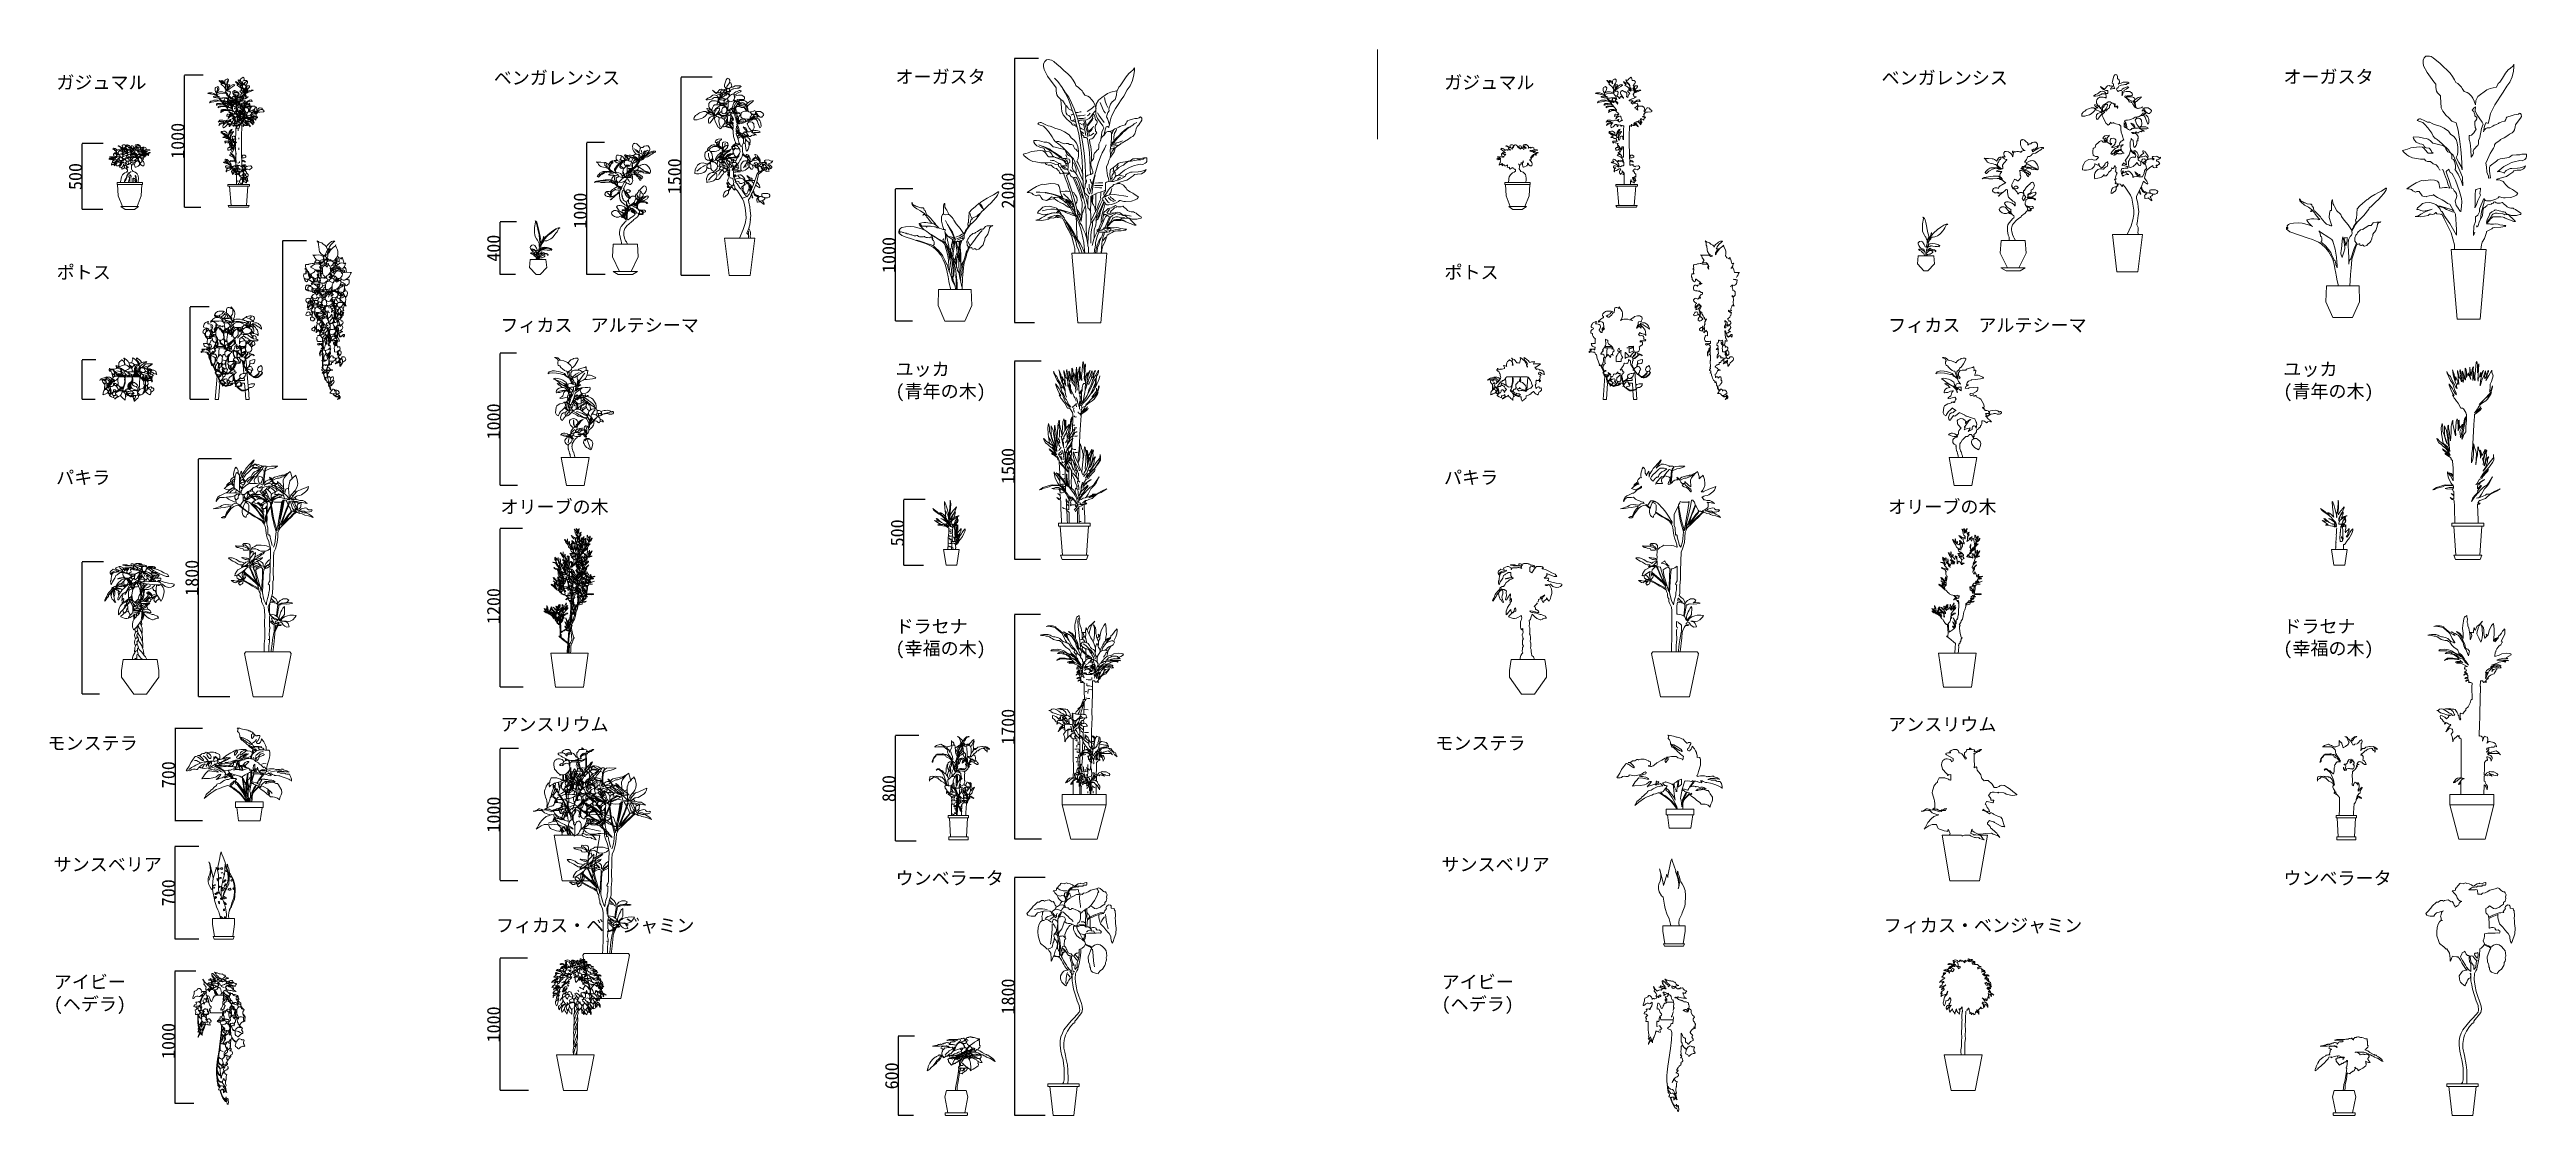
# Model space of a CAD drawing. Header units: millimetres. Extents: x -63086 to 83971, y -129912 to 13382.
# Drawn here: x 47261 to 65985, y -45859 to -37796 of the extents above; entities that cross this region are included whole.
import ezdxf

# ---------------------------------------------------------------- set-up
doc = ezdxf.new("R2010")
doc.units = ezdxf.units.MM
doc.layers.get('0').update_dxf_attribs({"lineweight": 0})
doc.layers.add('観葉植物', color=92, linetype='Continuous', lineweight=9)
doc.styles.get("Standard").update_dxf_attribs({"font": 'MS Mincho.ttf'})
doc.dimstyles.new('ISO-25', dxfattribs={"dimtxt": 2.5, "dimasz": 2.5, "dimexe": 1.25, "dimexo": 0.625, "dimtad": 1, "dimtxsty": 'Standard', "dimcen": 2.5, "dimadec": 0, "dimazin": 0, "dimtfac": 1, "dimtmove": 0, "dimatfit": 3, "dimfxl": 1, "dimarcsym": 0})

msp = doc.modelspace()

# ---------------------------------------------------------------- texts
at = {"layer": '観葉植物', "ltscale": 10, "char_height": 100, "attachment_point": 1}
for s, insert in [('ガジュマル', (47312.5595, -37995.0746)), ('{\\fMS PGothic|b0|i0|c128|p50;ベンガレンシス}', (50618.6173, -37960.0258)), ('オーガスタ', (53656.1789, -37951.9402)), ('ガジュマル', (57803.4834, -37995.0746)), ('{\\fMS PGothic|b0|i0|c128|p50;ベンガレンシス}', (61109.5412, -37960.0258)), ('オーガスタ', (64147.1028, -37951.9402)), ('ポトス', (47314.831, -39430.9765)), ('ポトス', (57805.7549, -39430.9765)), ('{\\fMS PGothic|b0|i0|c128|p50;フィカス\u3000アルテシーマ}', (50668.4046, -39830.6651)), ('{\\fMS PGothic|b0|i0|c128|p50;フィカス\u3000アルテシーマ}', (61159.3285, -39830.6651)), ('ユッカ\\P(青年の木)', (53656.1789, -40163.6263)), ('ユッカ\\P(青年の木)', (64147.1028, -40163.6263)), ('パキラ', (47311.0153, -40983.6008)), ('パキラ', (57801.9392, -40983.6008)), ('オリーブの木', (50669.1027, -41204.7371)), ('オリーブの木', (61160.0266, -41204.7371)), ('ドラセナ\\P(幸福の木)', (53656.1789, -42108.8723)), ('ドラセナ\\P(幸福の木)', (64147.1028, -42108.8723)), ('アンスリウム', (50668.4046, -42849.9618)), ('アンスリウム', (61159.3285, -42849.9618)), ('モンステラ', (47245.2596, -42992.3429)), ('モンステラ', (57736.1835, -42992.3429)), ('サンスベリア', (47291.7844, -43909.7778)), ('サンスベリア', (57782.7083, -43909.7778)), ('ウンベラータ', (53656.1789, -44012.8448)), ('ウンベラータ', (64147.1028, -44012.8448)), ('フィカス・ベンジャミン', (50635.1718, -44370.8682)), ('フィカス・ベンジャミン', (61126.0957, -44370.8682)), ('アイビー\\P(ヘデラ)', (47292.9608, -44798.5437)), ('アイビー\\P(ヘデラ)', (57783.8847, -44798.5437))]:
    msp.add_mtext(s, dxfattribs=dict(at, insert=insert))

# ---------------------------------------------------------------- blocks, each defined once
blk = doc.blocks.new('*D1029')
at = {"layer": 'Defpoints', "color": 0, "ltscale": 10, "transparency": 16777216}
for p in [(51323, -38499), (51456, -38499), (51463, -39499)]:
    blk.add_point(p, dxfattribs=at)
at = {"layer": '観葉植物', "color": 0, "lineweight": -2, "ltscale": 10, "transparency": 16777216}
for p, q in [((51455, -38499), (51322, -38499)), ((51323, -39497), (51323, -38502)), ((51462, -39499), (51322, -39499))]:
    blk.add_line(p, q, dxfattribs=at)
at = {"layer": '観葉植物', "color": 0, "ltscale": 10, "transparency": 16777216}
for points in [[(51323, -38502), (51324, -38502), (51323, -38499)], [(51323, -39497), (51324, -39497), (51323, -39499)]]:
    blk.add_solid(points, dxfattribs=at)
at = {"layer": '観葉植物', "color": 0, "ltscale": 10, "transparency": 16777216, "insert": (51273, -39015), "char_height": 100, "attachment_point": 5, "rotation": 90}
blk.add_mtext('1000', dxfattribs=at)
blk = doc.blocks.new('*D1030')
at = {"layer": 'Defpoints', "color": 0, "ltscale": 10, "transparency": 16777216}
for p in [(52036, -38005), (52270, -38005), (52253, -39505)]:
    blk.add_point(p, dxfattribs=at)
at = {"layer": '観葉植物', "color": 0, "lineweight": -2, "ltscale": 10, "transparency": 16777216}
for p, q in [((52270, -38005), (52035, -38005)), ((52036, -39502), (52036, -38007)), ((52253, -39505), (52035, -39505))]:
    blk.add_line(p, q, dxfattribs=at)
at = {"layer": '観葉植物', "color": 0, "ltscale": 10, "transparency": 16777216}
for points in [[(52036, -38007), (52036, -38007), (52036, -38005)], [(52036, -39502), (52036, -39502), (52036, -39505)]]:
    blk.add_solid(points, dxfattribs=at)
at = {"layer": '観葉植物', "color": 0, "ltscale": 10, "transparency": 16777216, "insert": (51985, -38755), "char_height": 100, "attachment_point": 5, "rotation": 90}
blk.add_mtext('1500', dxfattribs=at)
blk = doc.blocks.new('*D1031')
at = {"layer": 'Defpoints', "color": 0, "ltscale": 10, "transparency": 16777216}
for p in [(53678, -45259), (53799, -45259), (53793, -45859)]:
    blk.add_point(p, dxfattribs=at)
at = {"layer": '観葉植物', "color": 0, "lineweight": -2, "ltscale": 10, "transparency": 16777216}
for p, q in [((53799, -45259), (53676, -45259)), ((53678, -45856), (53678, -45261)), ((53793, -45859), (53676, -45859))]:
    blk.add_line(p, q, dxfattribs=at)
at = {"layer": '観葉植物', "color": 0, "ltscale": 10, "transparency": 16777216}
for points in [[(53677, -45261), (53678, -45261), (53678, -45259)], [(53677, -45856), (53678, -45856), (53678, -45859)]]:
    blk.add_solid(points, dxfattribs=at)
at = {"layer": '観葉植物', "color": 0, "ltscale": 10, "transparency": 16777216, "insert": (53627, -45559), "char_height": 100, "attachment_point": 5, "rotation": 90}
blk.add_mtext('600', dxfattribs=at)
blk = doc.blocks.new('*D1032')
at = {"layer": 'Defpoints', "color": 0, "ltscale": 10, "transparency": 16777216}
for p in [(54557, -44059), (54789, -44059), (54789, -45859)]:
    blk.add_point(p, dxfattribs=at)
at = {"layer": '観葉植物', "color": 0, "lineweight": -2, "ltscale": 10, "transparency": 16777216}
for p, q in [((54788, -44059), (54556, -44059)), ((54557, -45856), (54557, -44061)), ((54788, -45859), (54556, -45859))]:
    blk.add_line(p, q, dxfattribs=at)
at = {"layer": '観葉植物', "color": 0, "ltscale": 10, "transparency": 16777216}
for points in [[(54557, -44061), (54558, -44061), (54557, -44059)], [(54557, -45856), (54558, -45856), (54557, -45859)]]:
    blk.add_solid(points, dxfattribs=at)
at = {"layer": '観葉植物', "color": 0, "ltscale": 10, "transparency": 16777216, "insert": (54507, -44959), "char_height": 100, "attachment_point": 5, "rotation": 90}
blk.add_mtext('1800', dxfattribs=at)
blk = doc.blocks.new('*D1033')
at = {"layer": 'Defpoints', "color": 0, "ltscale": 10, "transparency": 16777216}
for p in [(50668, -39099), (50793, -39099), (50784, -39499)]:
    blk.add_point(p, dxfattribs=at)
at = {"layer": '観葉植物', "color": 0, "lineweight": -2, "ltscale": 10, "transparency": 16777216}
for p, q in [((50792, -39099), (50667, -39099)), ((50668, -39497), (50668, -39102)), ((50783, -39499), (50667, -39499))]:
    blk.add_line(p, q, dxfattribs=at)
at = {"layer": '観葉植物', "color": 0, "ltscale": 10, "transparency": 16777216}
for points in [[(50668, -39102), (50669, -39102), (50668, -39099)], [(50668, -39497), (50669, -39497), (50668, -39499)]]:
    blk.add_solid(points, dxfattribs=at)
at = {"layer": '観葉植物', "color": 0, "ltscale": 10, "transparency": 16777216, "insert": (50618, -39299), "char_height": 100, "attachment_point": 5, "rotation": 90}
blk.add_mtext('400', dxfattribs=at)
blk = doc.blocks.new('*D1034')
at = {"layer": 'Defpoints', "color": 0, "ltscale": 10, "transparency": 16777216}
for p in [(50668, -43083), (50807, -43083), (50801, -44083)]:
    blk.add_point(p, dxfattribs=at)
at = {"layer": '観葉植物', "color": 0, "lineweight": -2, "ltscale": 10, "transparency": 16777216}
for p, q in [((50807, -43083), (50667, -43083)), ((50668, -44080), (50668, -43085)), ((50800, -44083), (50667, -44083))]:
    blk.add_line(p, q, dxfattribs=at)
at = {"layer": '観葉植物', "color": 0, "ltscale": 10, "transparency": 16777216}
for points in [[(50668, -43085), (50669, -43085), (50668, -43083)], [(50668, -44080), (50669, -44080), (50668, -44083)]]:
    blk.add_solid(points, dxfattribs=at)
at = {"layer": '観葉植物', "color": 0, "ltscale": 10, "transparency": 16777216, "insert": (50618, -43583), "char_height": 100, "attachment_point": 5, "rotation": 90}
blk.add_mtext('1000', dxfattribs=at)
blk = doc.blocks.new('*D1035')
at = {"layer": 'Defpoints', "color": 0, "ltscale": 10, "transparency": 16777216}
for p in [(54557, -37863), (54737, -37863), (54706, -39863)]:
    blk.add_point(p, dxfattribs=at)
at = {"layer": '観葉植物', "color": 0, "lineweight": -2, "ltscale": 10, "transparency": 16777216}
for p, q in [((54737, -37863), (54556, -37863)), ((54557, -39860), (54557, -37865)), ((54706, -39863), (54556, -39863))]:
    blk.add_line(p, q, dxfattribs=at)
at = {"layer": '観葉植物', "color": 0, "ltscale": 10, "transparency": 16777216}
for points in [[(54557, -37865), (54558, -37865), (54557, -37863)], [(54557, -39860), (54558, -39860), (54557, -39863)]]:
    blk.add_solid(points, dxfattribs=at)
at = {"layer": '観葉植物', "color": 0, "ltscale": 10, "transparency": 16777216, "insert": (54507, -38863), "char_height": 100, "attachment_point": 5, "rotation": 90}
blk.add_mtext('2000', dxfattribs=at)
blk = doc.blocks.new('*D1036')
at = {"layer": 'Defpoints', "color": 0, "ltscale": 10, "transparency": 16777216}
for p in [(53656, -38850), (53789, -38850), (53786, -39850)]:
    blk.add_point(p, dxfattribs=at)
at = {"layer": '観葉植物', "color": 0, "lineweight": -2, "ltscale": 10, "transparency": 16777216}
for p, q in [((53788, -38850), (53655, -38850)), ((53656, -39848), (53656, -38853)), ((53785, -39850), (53655, -39850))]:
    blk.add_line(p, q, dxfattribs=at)
at = {"layer": '観葉植物', "color": 0, "ltscale": 10, "transparency": 16777216}
for points in [[(53656, -38853), (53657, -38853), (53656, -38850)], [(53656, -39848), (53657, -39848), (53656, -39850)]]:
    blk.add_solid(points, dxfattribs=at)
at = {"layer": '観葉植物', "color": 0, "ltscale": 10, "transparency": 16777216, "insert": (53606, -39350), "char_height": 100, "attachment_point": 5, "rotation": 90}
blk.add_mtext('1000', dxfattribs=at)
blk = doc.blocks.new('*D1037')
at = {"layer": 'Defpoints', "color": 0, "ltscale": 10, "transparency": 16777216}
for p in [(54557, -40154), (54758, -40154), (54753, -41654)]:
    blk.add_point(p, dxfattribs=at)
at = {"layer": '観葉植物', "color": 0, "lineweight": -2, "ltscale": 10, "transparency": 16777216}
for p, q in [((54757, -40154), (54556, -40154)), ((54557, -41651), (54557, -40156)), ((54752, -41654), (54556, -41654))]:
    blk.add_line(p, q, dxfattribs=at)
at = {"layer": '観葉植物', "color": 0, "ltscale": 10, "transparency": 16777216}
for points in [[(54557, -40156), (54558, -40156), (54557, -40154)], [(54557, -41651), (54558, -41651), (54557, -41654)]]:
    blk.add_solid(points, dxfattribs=at)
at = {"layer": '観葉植物', "color": 0, "ltscale": 10, "transparency": 16777216, "insert": (54507, -40946), "char_height": 100, "attachment_point": 5, "rotation": 90}
blk.add_mtext('1500', dxfattribs=at)
blk = doc.blocks.new('*D1038')
at = {"layer": 'Defpoints', "color": 0, "ltscale": 10, "transparency": 16777216}
for p in [(53720, -41199), (53879, -41199), (53869, -41699)]:
    blk.add_point(p, dxfattribs=at)
at = {"layer": '観葉植物', "color": 0, "lineweight": -2, "ltscale": 10, "transparency": 16777216}
for p, q in [((53879, -41199), (53719, -41199)), ((53720, -41696), (53720, -41201)), ((53868, -41699), (53719, -41699))]:
    blk.add_line(p, q, dxfattribs=at)
at = {"layer": '観葉植物', "color": 0, "ltscale": 10, "transparency": 16777216}
for points in [[(53720, -41201), (53721, -41201), (53720, -41199)], [(53720, -41696), (53721, -41696), (53720, -41699)]]:
    blk.add_solid(points, dxfattribs=at)
at = {"layer": '観葉植物', "color": 0, "ltscale": 10, "transparency": 16777216, "insert": (53670, -41452), "char_height": 100, "attachment_point": 5, "rotation": 90}
blk.add_mtext('500', dxfattribs=at)
blk = doc.blocks.new('*D1039')
at = {"layer": 'Defpoints', "color": 0, "ltscale": 10, "transparency": 16777216}
for p in [(53656, -42985), (53831, -42985), (53812, -43785)]:
    blk.add_point(p, dxfattribs=at)
at = {"layer": '観葉植物', "color": 0, "lineweight": -2, "ltscale": 10, "transparency": 16777216}
for p, q in [((53831, -42985), (53655, -42985)), ((53656, -43782), (53656, -42987)), ((53812, -43785), (53655, -43785))]:
    blk.add_line(p, q, dxfattribs=at)
at = {"layer": '観葉植物', "color": 0, "ltscale": 10, "transparency": 16777216}
for points in [[(53656, -42987), (53657, -42987), (53656, -42985)], [(53656, -43782), (53657, -43782), (53656, -43785)]]:
    blk.add_solid(points, dxfattribs=at)
at = {"layer": '観葉植物', "color": 0, "ltscale": 10, "transparency": 16777216, "insert": (53606, -43386), "char_height": 100, "attachment_point": 5, "rotation": 90}
blk.add_mtext('800', dxfattribs=at)
blk = doc.blocks.new('*D1040')
at = {"layer": 'Defpoints', "color": 0, "ltscale": 10, "transparency": 16777216}
for p in [(54557, -42069), (54752, -42069), (54759, -43769)]:
    blk.add_point(p, dxfattribs=at)
at = {"layer": '観葉植物', "color": 0, "lineweight": -2, "ltscale": 10, "transparency": 16777216}
for p, q in [((54752, -42069), (54556, -42069)), ((54557, -43766), (54557, -42071)), ((54759, -43769), (54556, -43769))]:
    blk.add_line(p, q, dxfattribs=at)
at = {"layer": '観葉植物', "color": 0, "ltscale": 10, "transparency": 16777216}
for points in [[(54557, -42071), (54558, -42071), (54557, -42069)], [(54557, -43766), (54558, -43766), (54557, -43769)]]:
    blk.add_solid(points, dxfattribs=at)
at = {"layer": '観葉植物', "color": 0, "ltscale": 10, "transparency": 16777216, "insert": (54507, -42919), "char_height": 100, "attachment_point": 5, "rotation": 90}
blk.add_mtext('1700', dxfattribs=at)
blk = doc.blocks.new('*D1041')
at = {"layer": 'Defpoints', "color": 0, "ltscale": 10, "transparency": 16777216}
for p in [(50668, -41418), (50837, -41418), (50841, -42618)]:
    blk.add_point(p, dxfattribs=at)
at = {"layer": '観葉植物', "color": 0, "lineweight": -2, "ltscale": 10, "transparency": 16777216}
for p, q in [((50837, -41418), (50667, -41418)), ((50668, -42616), (50668, -41421)), ((50841, -42618), (50667, -42618))]:
    blk.add_line(p, q, dxfattribs=at)
at = {"layer": '観葉植物', "color": 0, "ltscale": 10, "transparency": 16777216}
for points in [[(50668, -41421), (50669, -41421), (50668, -41418)], [(50668, -42616), (50669, -42616), (50668, -42618)]]:
    blk.add_solid(points, dxfattribs=at)
at = {"layer": '観葉植物', "color": 0, "ltscale": 10, "transparency": 16777216, "insert": (50618, -42006), "char_height": 100, "attachment_point": 5, "rotation": 90}
blk.add_mtext('1200', dxfattribs=at)
blk = doc.blocks.new('*D1042')
at = {"layer": 'Defpoints', "color": 0, "ltscale": 10, "transparency": 16777216}
for p in [(47508, -38507), (47667, -38507), (47664, -39007)]:
    blk.add_point(p, dxfattribs=at)
at = {"layer": '観葉植物', "color": 0, "lineweight": -2, "ltscale": 10, "transparency": 16777216}
for p, q in [((47667, -38507), (47507, -38507)), ((47508, -39004), (47508, -38509)), ((47663, -39007), (47507, -39007))]:
    blk.add_line(p, q, dxfattribs=at)
at = {"layer": '観葉植物', "color": 0, "ltscale": 10, "transparency": 16777216}
for points in [[(47508, -38509), (47508, -38509), (47508, -38507)], [(47508, -39004), (47508, -39004), (47508, -39007)]]:
    blk.add_solid(points, dxfattribs=at)
at = {"layer": '観葉植物', "color": 0, "ltscale": 10, "transparency": 16777216, "insert": (47457, -38757), "char_height": 100, "attachment_point": 5, "rotation": 90}
blk.add_mtext('500', dxfattribs=at)
blk = doc.blocks.new('*D1043')
at = {"layer": 'Defpoints', "color": 0, "ltscale": 10, "transparency": 16777216}
for p in [(48281, -37990), (48422, -37990), (48404, -38990)]:
    blk.add_point(p, dxfattribs=at)
at = {"layer": '観葉植物', "color": 0, "lineweight": -2, "ltscale": 10, "transparency": 16777216}
for p, q in [((48422, -37990), (48280, -37990)), ((48281, -38988), (48281, -37993)), ((48404, -38990), (48280, -38990))]:
    blk.add_line(p, q, dxfattribs=at)
at = {"layer": '観葉植物', "color": 0, "ltscale": 10, "transparency": 16777216}
for points in [[(48281, -37993), (48281, -37993), (48281, -37990)], [(48281, -38988), (48281, -38988), (48281, -38990)]]:
    blk.add_solid(points, dxfattribs=at)
at = {"layer": '観葉植物', "color": 0, "ltscale": 10, "transparency": 16777216, "insert": (48230, -38487), "char_height": 100, "attachment_point": 5, "rotation": 90}
blk.add_mtext('1000', dxfattribs=at)
blk = doc.blocks.new('*D1044')
at = {"layer": 'Defpoints', "color": 0, "ltscale": 10, "transparency": 16777216}
for p in [(48324, -39743), (48468, -39743), (48466, -40443)]:
    blk.add_point(p, dxfattribs=at)
at = {"layer": '観葉植物', "color": 0, "lineweight": -2, "ltscale": 10, "transparency": 16777216}
for p, q in [((48468, -39743), (48323, -39743)), ((48324, -40440), (48324, -39745)), ((48465, -40443), (48323, -40443))]:
    blk.add_line(p, q, dxfattribs=at)
at = {"layer": '観葉植物', "color": 0, "ltscale": 10, "transparency": 16777216}
for points in [[(48324, -39745), (48325, -39745), (48324, -39743)], [(48324, -40440), (48325, -40440), (48324, -40443)]]:
    blk.add_solid(points, dxfattribs=at)
at = {"layer": '観葉植物', "color": 0, "ltscale": 10, "transparency": 16777216, "insert": (48322, -40093), "char_height": 2.5, "attachment_point": 5, "rotation": 90}
blk.add_mtext('700', dxfattribs=at)
blk = doc.blocks.new('*D1045')
at = {"layer": 'Defpoints', "color": 0, "ltscale": 10, "transparency": 16777216}
for p in [(47508, -40143), (47612, -40143), (47607, -40443)]:
    blk.add_point(p, dxfattribs=at)
at = {"layer": '観葉植物', "color": 0, "lineweight": -2, "ltscale": 10, "transparency": 16777216}
for p, q in [((47611, -40143), (47507, -40143)), ((47508, -40440), (47508, -40145)), ((47606, -40443), (47507, -40443))]:
    blk.add_line(p, q, dxfattribs=at)
at = {"layer": '観葉植物', "color": 0, "ltscale": 10, "transparency": 16777216}
for points in [[(47508, -40145), (47508, -40145), (47508, -40143)], [(47508, -40440), (47508, -40440), (47508, -40443)]]:
    blk.add_solid(points, dxfattribs=at)
at = {"layer": '観葉植物', "color": 0, "ltscale": 10, "transparency": 16777216, "insert": (47506, -40293), "char_height": 2.5, "attachment_point": 5, "rotation": 90}
blk.add_mtext('300', dxfattribs=at)
blk = doc.blocks.new('*D1046')
at = {"layer": 'Defpoints', "color": 0, "ltscale": 10, "transparency": 16777216}
for p in [(49024, -39243), (49204, -39243), (49207, -40443)]:
    blk.add_point(p, dxfattribs=at)
at = {"layer": '観葉植物', "color": 0, "lineweight": -2, "ltscale": 10, "transparency": 16777216}
for p, q in [((49204, -39243), (49023, -39243)), ((49024, -40440), (49024, -39245)), ((49206, -40443), (49023, -40443))]:
    blk.add_line(p, q, dxfattribs=at)
at = {"layer": '観葉植物', "color": 0, "ltscale": 10, "transparency": 16777216}
for points in [[(49024, -39245), (49025, -39245), (49024, -39243)], [(49024, -40440), (49025, -40440), (49024, -40443)]]:
    blk.add_solid(points, dxfattribs=at)
at = {"layer": '観葉植物', "color": 0, "ltscale": 10, "transparency": 16777216, "insert": (49023, -39843), "char_height": 2.5, "attachment_point": 5, "rotation": 90}
blk.add_mtext('1200', dxfattribs=at)
blk = doc.blocks.new('*D1047')
at = {"layer": 'Defpoints', "color": 0, "ltscale": 10, "transparency": 16777216}
for p in [(48388, -40892), (48636, -40892), (48625, -42692)]:
    blk.add_point(p, dxfattribs=at)
at = {"layer": '観葉植物', "color": 0, "lineweight": -2, "ltscale": 10, "transparency": 16777216}
for p, q in [((48636, -40892), (48386, -40892)), ((48388, -42689), (48388, -40894)), ((48625, -42692), (48386, -42692))]:
    blk.add_line(p, q, dxfattribs=at)
at = {"layer": '観葉植物', "color": 0, "ltscale": 10, "transparency": 16777216}
for points in [[(48387, -40894), (48388, -40894), (48388, -40892)], [(48387, -42689), (48388, -42689), (48388, -42692)]]:
    blk.add_solid(points, dxfattribs=at)
at = {"layer": '観葉植物', "color": 0, "ltscale": 10, "transparency": 16777216, "insert": (48337, -41792), "char_height": 100, "attachment_point": 5, "rotation": 90}
blk.add_mtext('1800', dxfattribs=at)
blk = doc.blocks.new('*D1048')
at = {"layer": 'Defpoints', "color": 0, "ltscale": 10, "transparency": 16777216}
for p in [(47508, -41671), (47669, -41671), (47639, -42671)]:
    blk.add_point(p, dxfattribs=at)
at = {"layer": '観葉植物', "color": 0, "lineweight": -2, "ltscale": 10, "transparency": 16777216}
for p, q in [((47668, -41671), (47507, -41671)), ((47508, -42669), (47508, -41674)), ((47638, -42671), (47507, -42671))]:
    blk.add_line(p, q, dxfattribs=at)
at = {"layer": '観葉植物', "color": 0, "ltscale": 10, "transparency": 16777216}
for points in [[(47508, -41674), (47508, -41674), (47508, -41671)], [(47508, -42669), (47508, -42669), (47508, -42671)]]:
    blk.add_solid(points, dxfattribs=at)
at = {"layer": '観葉植物', "color": 0, "ltscale": 10, "transparency": 16777216, "insert": (47506, -42171), "char_height": 2.5, "attachment_point": 5, "rotation": 90}
blk.add_mtext('1000', dxfattribs=at)
blk = doc.blocks.new('*D1049')
at = {"layer": 'Defpoints', "color": 0, "ltscale": 10, "transparency": 16777216}
for p in [(48417, -42931), (48210, -43631), (48417, -43631)]:
    blk.add_point(p, dxfattribs=at)
at = {"layer": '観葉植物', "color": 0, "lineweight": -2, "ltscale": 10, "transparency": 16777216}
for p, q in [((48416, -42931), (48209, -42931)), ((48210, -42933), (48210, -43628)), ((48416, -43631), (48209, -43631))]:
    blk.add_line(p, q, dxfattribs=at)
at = {"layer": '観葉植物', "color": 0, "ltscale": 10, "transparency": 16777216}
for points in [[(48210, -42933), (48211, -42933), (48210, -42931)], [(48210, -43628), (48211, -43628), (48210, -43631)]]:
    blk.add_solid(points, dxfattribs=at)
at = {"layer": '観葉植物', "color": 0, "ltscale": 10, "transparency": 16777216, "insert": (48160, -43281), "char_height": 100, "attachment_point": 5, "rotation": 90}
blk.add_mtext('700', dxfattribs=at)
blk = doc.blocks.new('*D1050')
at = {"layer": 'Defpoints', "color": 0, "ltscale": 10, "transparency": 16777216}
for p in [(48210, -44767), (48366, -44767), (48353, -45767)]:
    blk.add_point(p, dxfattribs=at)
at = {"layer": '観葉植物', "color": 0, "lineweight": -2, "ltscale": 10, "transparency": 16777216}
for p, q in [((48366, -44767), (48209, -44767)), ((48210, -45765), (48210, -44770)), ((48352, -45767), (48209, -45767))]:
    blk.add_line(p, q, dxfattribs=at)
at = {"layer": '観葉植物', "color": 0, "ltscale": 10, "transparency": 16777216}
for points in [[(48210, -44770), (48211, -44770), (48210, -44767)], [(48210, -45765), (48211, -45765), (48210, -45767)]]:
    blk.add_solid(points, dxfattribs=at)
at = {"layer": '観葉植物', "color": 0, "ltscale": 10, "transparency": 16777216, "insert": (48160, -45295), "char_height": 100, "attachment_point": 5, "rotation": 90}
blk.add_mtext('1000', dxfattribs=at)
blk = doc.blocks.new('*D1051')
at = {"layer": 'Defpoints', "color": 0, "ltscale": 10, "transparency": 16777216}
for p in [(50668, -44670), (50876, -44670), (50882, -45670)]:
    blk.add_point(p, dxfattribs=at)
at = {"layer": '観葉植物', "color": 0, "lineweight": -2, "ltscale": 10, "transparency": 16777216}
for p, q in [((50875, -44670), (50667, -44670)), ((50668, -45667), (50668, -44672)), ((50881, -45670), (50667, -45670))]:
    blk.add_line(p, q, dxfattribs=at)
at = {"layer": '観葉植物', "color": 0, "ltscale": 10, "transparency": 16777216}
for points in [[(50668, -44672), (50669, -44672), (50668, -44670)], [(50668, -45667), (50669, -45667), (50668, -45670)]]:
    blk.add_solid(points, dxfattribs=at)
at = {"layer": '観葉植物', "color": 0, "ltscale": 10, "transparency": 16777216, "insert": (50618, -45170), "char_height": 100, "attachment_point": 5, "rotation": 90}
blk.add_mtext('1000', dxfattribs=at)
blk = doc.blocks.new('*D1052')
at = {"layer": 'Defpoints', "color": 0, "ltscale": 10, "transparency": 16777216}
for p in [(50668, -40093), (50792, -40093), (50799, -41093)]:
    blk.add_point(p, dxfattribs=at)
at = {"layer": '観葉植物', "color": 0, "lineweight": -2, "ltscale": 10, "transparency": 16777216}
for p, q in [((50791, -40093), (50667, -40093)), ((50668, -41091), (50668, -40096)), ((50798, -41093), (50667, -41093))]:
    blk.add_line(p, q, dxfattribs=at)
at = {"layer": '観葉植物', "color": 0, "ltscale": 10, "transparency": 16777216}
for points in [[(50668, -40096), (50669, -40096), (50668, -40093)], [(50668, -41091), (50669, -41091), (50668, -41093)]]:
    blk.add_solid(points, dxfattribs=at)
at = {"layer": '観葉植物', "color": 0, "ltscale": 10, "transparency": 16777216, "insert": (50618, -40609), "char_height": 100, "attachment_point": 5, "rotation": 90}
blk.add_mtext('1000', dxfattribs=at)
blk = doc.blocks.new('*D1053')
at = {"layer": 'Defpoints', "color": 0, "ltscale": 10, "transparency": 16777216}
for p in [(48210, -43824), (48390, -43824), (48390, -44524)]:
    blk.add_point(p, dxfattribs=at)
at = {"layer": '観葉植物', "color": 0, "lineweight": -2, "ltscale": 10, "transparency": 16777216}
for p, q in [((48389, -43824), (48209, -43824)), ((48210, -44522), (48210, -43827)), ((48389, -44524), (48209, -44524))]:
    blk.add_line(p, q, dxfattribs=at)
at = {"layer": '観葉植物', "color": 0, "ltscale": 10, "transparency": 16777216}
for points in [[(48210, -43827), (48211, -43827), (48210, -43824)], [(48210, -44522), (48211, -44522), (48210, -44524)]]:
    blk.add_solid(points, dxfattribs=at)
at = {"layer": '観葉植物', "color": 0, "ltscale": 10, "transparency": 16777216, "insert": (48160, -44174), "char_height": 100, "attachment_point": 5, "rotation": 90}
blk.add_mtext('700', dxfattribs=at)
blk = doc.blocks.new('ガジュマル（CAD素材.com）')
at = {"color": 0, "linetype": 'ByBlock', "lineweight": -2}
for points in [[(-129, 378), (-134, 379), (-141, 379), (-149, 376), (-147, 379), (-146, 381), (-145, 381), (-157, 382)], [(-128, 384), (-133, 385), (-145, 386), (-152, 386), (-156, 384), (-156, 382)], [(-123, 381), (-124, 387), (-123, 389), (-126, 392), (-138, 399), (-150, 400), (-152, 399), (-151, 396), (-150, 396), (-148, 397), (-143, 396), (-140, 395), (-129, 385), (-126, 379)], [(-108, 396), (-114, 396), (-122, 400), (-126, 400), (-132, 400), (-134, 398), (-134, 397)], [(-113, 383), (-118, 382), (-121, 380), (-129, 379), (-129, 371), (-131, 366), (-129, 364)], [(-119, 460), (-123, 460), (-126, 460), (-127, 459), (-127, 456), (-124, 454), (-119, 451), (-115, 447), (-109, 444), (-103, 439), (-100, 437)], [(-110, 394), (-114, 395), (-118, 395), (-123, 390)], [(-102, 365), (-114, 365), (-123, 371), (-123, 374), (-121, 377), (-118, 379), (-114, 380)], [(-96, 446), (-98, 450), (-100, 454), (-103, 457), (-111, 462), (-122, 465), (-121, 462), (-113, 452), (-105, 445), (-100, 437)], [(-95, 403), (-99, 407), (-101, 416), (-106, 420), (-114, 422), (-116, 422), (-121, 421), (-122, 419), (-122, 412), (-120, 407), (-113, 404), (-105, 402), (-101, 400)], [(-89, 414), (-92, 416), (-101, 416), (-103, 419), (-106, 420), (-116, 423), (-121, 423), (-118, 425), (-112, 425), (-106, 423), (-103, 423), (-89, 418), (-87, 416)], [(-88, 377), (-93, 376), (-101, 376), (-109, 382), (-110, 385), (-109, 388), (-113, 389), (-121, 390)], [(-121, 390), (-121, 384), (-119, 382)], [(-112, 429), (-115, 429), (-112, 426), (-106, 424)], [(-84, 414), (-86, 419), (-86, 422), (-88, 428), (-101, 429), (-114, 432), (-114, 431), (-111, 428), (-97, 424), (-94, 422), (-92, 419)], [(-114, 380), (-110, 381), (-108, 380)], [(-96, 394), (-109, 393), (-106, 399), (-103, 400), (-100, 401), (-96, 403), (-94, 402)], [(-97, 431), (-99, 434), (-101, 437), (-101, 440), (-99, 443), (-97, 446), (-89, 451), (-80, 451), (-77, 450), (-76, 447)], [(-76, 414), (-81, 415), (-88, 415), (-95, 412), (-99, 410)], [(-95, 403), (-85, 399), (-79, 399), (-69, 396), (-59, 392)], [(-79, 393), (-81, 392), (-91, 384), (-92, 379), (-85, 375), (-82, 373), (-77, 370), (-68, 369), (-68, 372)], [(-65, 468), (-68, 471), (-74, 475), (-82, 479), (-87, 480), (-88, 481), (-88, 481), (-82, 481), (-74, 478), (-62, 469)], [(-87, 428), (-85, 436), (-83, 439), (-77, 444), (-73, 445), (-69, 445), (-66, 444)], [(-50, 376), (-52, 373), (-60, 373), (-66, 372), (-77, 374), (-78, 377), (-80, 386), (-79, 390), (-74, 390), (-72, 392)], [(-76, 448), (-74, 451), (-66, 453), (-61, 453), (-58, 452), (-56, 451), (-55, 449)], [(-58, 393), (-55, 399), (-53, 408), (-54, 414), (-57, 417), (-64, 421), (-67, 421), (-74, 418), (-76, 416), (-76, 410), (-75, 404), (-60, 394), (-58, 387), (-56, 383), (-50, 377), (-48, 373)], [(-47, 465), (-54, 468), (-61, 469), (-69, 468), (-68, 463), (-60, 456), (-58, 456), (-55, 453), (-53, 449)], [(-50, 432), (-58, 436), (-63, 437), (-67, 440)], [(-63, 469), (-57, 463), (-46, 455)], [(-61, 419), (-55, 423)], [(-46, 456), (-47, 465), (-50, 468), (-56, 475), (-58, 480), (-57, 485), (-55, 487), (-51, 489), (-38, 489), (-34, 487), (-32, 483), (-32, 477), (-35, 471), (-42, 464), (-43, 460), (-42, 452), (-43, 449)], [(-58, 393), (-55, 387), (-51, 383), (-46, 375)], [(-21, 428), (-32, 434), (-47, 438), (-57, 445), (-57, 447), (-56, 448), (-52, 449), (-46, 448), (-43, 445), (-27, 437), (-16, 430)], [(-25, 430), (-28, 427), (-42, 422), (-52, 422), (-55, 423), (-55, 426), (-51, 431), (-42, 434), (-32, 435)], [(-50, 412), (-53, 415), (-55, 416)], [(-53, 386), (-55, 389), (-55, 394), (-54, 399), (-52, 404)], [(-21, 412), (-28, 409), (-43, 405), (-48, 401), (-51, 402), (-52, 406), (-53, 409), (-44, 416), (-40, 418), (-37, 421), (-24, 423), (-18, 422)], [(-23, 367), (-24, 360), (-27, 358), (-34, 350), (-37, 351), (-46, 354), (-50, 359), (-52, 362), (-52, 369), (-50, 372), (-45, 375)], [(-40, 387), (-44, 385), (-43, 384), (-44, 382), (-44, 379), (-47, 376)], [(-45, 456), (-45, 446)], [(-33, 384), (-40, 381), (-43, 378), (-43, 376), (-45, 376)], [(-43, 455), (-41, 456), (-40, 463), (-39, 464), (-29, 473), (-23, 479), (-16, 482), (-8, 483), (-7, 483), (-7, 482), (-9, 481), (-13, 481), (-19, 478), (-29, 471), (-38, 463), (-38, 452)], [(-30, 438), (-24, 446), (-25, 452), (-26, 453), (-29, 453), (-38, 451), (-40, 450), (-42, 447), (-42, 444)], [(-38, 377), (-31, 374)], [(-20, 388), (-12, 385), (-6, 381), (-4, 378), (-4, 365), (-21, 365), (-27, 369), (-32, 375), (-34, 379), (-34, 382)], [(-33, 452), (-32, 463), (-33, 466)], [(-33, 385), (-30, 391), (-27, 395), (-20, 412)], [(-33, 384), (-27, 388), (-20, 388)], [(-22, 448), (-22, 452), (-21, 456), (-22, 456), (-29, 457), (-32, 453)], [(-30, 475), (-27, 484), (-25, 487), (-22, 488), (-21, 489), (-16, 490), (-9, 487), (-5, 484), (2, 474), (2, 471)], [(-13, 448), (-20, 457), (-25, 461), (-29, 467), (-29, 470)], [(-25, 448), (-19, 448), (-15, 446)], [(-25, 445), (-22, 445), (-18, 444), (-16, 443)], [(-21, 449), (-20, 450), (-18, 450), (-15, 451)], [(-3, 435), (4, 436), (7, 431), (7, 422), (1, 416), (-3, 418), (-10, 417), (-21, 424), (-21, 428), (-20, 430), (-15, 430), (-12, 432), (-6, 435), (-5, 435)], [(-18, 421), (-20, 417), (-20, 410), (-16, 408), (-13, 404), (-7, 401), (-4, 397), (0, 398), (2, 399), (6, 411), (5, 416), (3, 418)], [(0, 393), (-5, 394), (-12, 395), (-19, 394), (-20, 394), (-19, 390), (-18, 389), (-15, 387)], [(3, 435), (4, 440), (3, 444), (1, 448), (-3, 449), (-11, 449), (-14, 447), (-17, 443), (-18, 439), (-16, 434), (-14, 432)], [(5, 466), (3, 467), (-11, 470), (-10, 471), (1, 470), (7, 468)], [(-9, 449), (-8, 456), (-6, 460), (10, 469), (13, 469), (13, 465), (6, 457), (3, 454), (1, 452), (-1, 447)], [(0, 392), (4, 388), (7, 373), (5, 371), (5, 368), (0, 369), (-5, 370)], [(19, 406), (16, 401), (11, 397), (2, 393), (0, 395), (-1, 397)], [(11, 449), (4, 448), (1, 449), (0, 449)], [(3, 442), (13, 444), (16, 443), (13, 441), (11, 438), (5, 435)], [(20, 424), (31, 424), (33, 423), (30, 416), (11, 416), (4, 417)], [(5, 442), (21, 458), (22, 459)], [(6, 421), (11, 421), (18, 424), (32, 432), (38, 438), (40, 445), (39, 451), (37, 452)], [(6, 387), (8, 389), (13, 392), (29, 397), (28, 395)], [(7, 431), (11, 433), (22, 442), (29, 449), (32, 452)], [(31, 452), (31, 445), (30, 443), (21, 438), (14, 431), (10, 424), (7, 422), (7, 422)], [(7, 377), (11, 379), (19, 380)], [(26, 461), (27, 466), (30, 470), (29, 474), (26, 480), (22, 482), (16, 482), (14, 481), (10, 479), (9, 475), (10, 471), (22, 459)], [(20, 456), (18, 458), (17, 459), (11, 463)], [(18, 406), (12, 412)], [(13, 464), (19, 460), (21, 458)], [(30, 414), (36, 414), (40, 413), (49, 406), (48, 404), (46, 403), (29, 403), (19, 405), (17, 406)], [(27, 456), (18, 448)], [(52, 388), (50, 383), (38, 373), (24, 365), (23, 366), (19, 372), (19, 383), (28, 394)], [(23, 459), (25, 461), (31, 462), (37, 461)], [(29, 396), (27, 397), (24, 402), (26, 403), (31, 403), (45, 400), (49, 398), (51, 397), (53, 396)], [(34, 462), (33, 464), (32, 467), (30, 468), (29, 468), (27, 464), (27, 462)], [(59, 450), (52, 453), (48, 453), (29, 451), (28, 453), (28, 454), (27, 457), (28, 460), (29, 461), (39, 460), (49, 454)], [(29, 430), (38, 430), (42, 429), (44, 427), (43, 425), (32, 417), (31, 416)], [(52, 394), (32, 395), (29, 396)], [(36, 464), (42, 471), (46, 473), (50, 474), (50, 472), (49, 470), (49, 466), (48, 461), (44, 457)], [(63, 367), (70, 359), (73, 352), (74, 345), (72, 337), (64, 329), (53, 322), (45, 320), (44, 320), (41, 321), (39, 327), (37, 338), (38, 348), (40, 356), (42, 358), (56, 369), (61, 371), (61, 379), (58, 384), (53, 388)], [(67, 467), (53, 475), (46, 480), (39, 481), (53, 474), (56, 471), (61, 467), (63, 463)], [(39, 452), (51, 448), (56, 443), (59, 441), (59, 443), (58, 449), (57, 451)], [(53, 401), (51, 409), (48, 416), (44, 419), (43, 419), (39, 419), (43, 417), (45, 415), (48, 408), (51, 400)], [(53, 401), (56, 406), (57, 410), (55, 417), (54, 420), (50, 423), (47, 424), (42, 424)], [(53, 366), (49, 368), (46, 370), (44, 373), (43, 378)], [(48, 476), (48, 475), (46, 474)], [(60, 486), (54, 489), (47, 492), (47, 487), (48, 481), (53, 476), (57, 473)], [(63, 463), (58, 467), (53, 469), (51, 468), (50, 466), (48, 454)], [(57, 395), (53, 395), (50, 396), (50, 399), (51, 401)], [(53, 393), (53, 391), (52, 389)], [(53, 401), (55, 398), (73, 399), (78, 400), (79, 402)], [(82, 470), (82, 476), (79, 481), (75, 485), (64, 492), (55, 493), (59, 487), (70, 479), (71, 478), (74, 471)], [(61, 398), (66, 402), (70, 403), (79, 409), (79, 415), (74, 417), (69, 417), (62, 413), (56, 406)], [(56, 396), (60, 395), (72, 396), (73, 394)], [(58, 395), (68, 388)], [(59, 393), (61, 391), (63, 389), (64, 382), (64, 375)], [(75, 455), (81, 462), (82, 467), (83, 470), (82, 470), (73, 471), (66, 466), (60, 459), (60, 452), (60, 448)], [(60, 448), (60, 431)], [(72, 455), (81, 456), (86, 453), (88, 450), (88, 447), (87, 445), (84, 444), (72, 444), (65, 448), (62, 450), (63, 451), (65, 452), (72, 455)], [(67, 424), (66, 422), (65, 417), (62, 413)], [(66, 447), (63, 446), (63, 432)], [(63, 432), (64, 434), (65, 435), (66, 438), (67, 439), (68, 440)], [(64, 375), (63, 367)], [(69, 440), (70, 442), (72, 443), (75, 444), (80, 443), (85, 441), (86, 437), (83, 435), (70, 436), (68, 435), (66, 431)], [(74, 396), (78, 395), (89, 384), (91, 378), (92, 361), (85, 355), (81, 353), (79, 354), (70, 365), (68, 370), (67, 378), (67, 389), (72, 393)], [(69, 425), (68, 419), (69, 417)], [(84, 400), (81, 400), (79, 398), (74, 397), (75, 396)], [(84, 416), (79, 421), (75, 429)], [(82, 415), (79, 417), (75, 422), (75, 429)], [(79, 459), (92, 461), (109, 460), (109, 459), (106, 456), (102, 455), (92, 455), (86, 452)], [(79, 403), (79, 406), (81, 408), (87, 409), (100, 409), (102, 408), (107, 404), (112, 403), (116, 400), (112, 396), (95, 396), (86, 399), (83, 400)], [(99, 461), (99, 466), (97, 469), (95, 470), (88, 469), (85, 468), (83, 466), (81, 463)], [(97, 396), (101, 393), (104, 389), (104, 386), (100, 387), (87, 388), (83, 390)], [(84, 441), (91, 442), (96, 444), (98, 446), (98, 448), (96, 449), (93, 450), (87, 450)], [(92, 418), (91, 416), (85, 409)], [(90, 436), (96, 436), (95, 433), (93, 431), (89, 431)], [(115, 434), (108, 434), (102, 430), (98, 429), (89, 429), (100, 431), (100, 432)], [(90, 412), (94, 415)], [(92, 430), (91, 423), (92, 421), (92, 417), (94, 415), (108, 418), (112, 418), (114, 415)], [(92, 442), (96, 439), (98, 436), (100, 433)], [(97, 415), (93, 411), (92, 409)], [(99, 387), (101, 385), (102, 376), (100, 376), (92, 376)], [(105, 439), (101, 441), (95, 442), (94, 441)], [(97, 446), (99, 447), (101, 446)], [(100, 432), (101, 436), (103, 437), (107, 440), (115, 441), (134, 439), (135, 438), (119, 436), (102, 427), (100, 425), (99, 423), (99, 421), (97, 421), (97, 418), (97, 416)], [(99, 466), (102, 470), (103, 473), (102, 472), (100, 470), (98, 469)], [(106, 446), (109, 446), (116, 447), (119, 449), (125, 456), (124, 463), (122, 467), (116, 470), (109, 472), (101, 467), (99, 461)], [(100, 455), (100, 453), (101, 451), (101, 444)], [(104, 425), (102, 424), (102, 423), (102, 421), (113, 419), (115, 418)], [(102, 417), (105, 412), (106, 409), (108, 410), (113, 416)], [(103, 407), (110, 409), (115, 408), (118, 406), (119, 404), (120, 401), (119, 403), (115, 406), (112, 407), (108, 407), (106, 406)], [(105, 426), (108, 427), (112, 428), (113, 427), (118, 425), (122, 425)], [(113, 409), (115, 411), (115, 414), (117, 415), (119, 416), (122, 417)], [(114, 416), (116, 418), (121, 418), (131, 414), (136, 413), (140, 411), (140, 410), (141, 409), (141, 415), (134, 416), (126, 418), (119, 419), (116, 418)], [(115, 434), (120, 433), (122, 431), (130, 429), (133, 426)], [(115, 434), (115, 432), (117, 431), (121, 427), (124, 426)], [(118, 416), (120, 414), (123, 408), (123, 406), (122, 407), (120, 410), (115, 414)], [(129, 418), (132, 419), (135, 419), (141, 419), (145, 421), (144, 423), (143, 426), (123, 426), (118, 422), (117, 418)], [(122, 453), (141, 453), (149, 452), (153, 450), (154, 449), (144, 449), (131, 450), (119, 449)], [(135, 426), (144, 431), (154, 431), (155, 428), (140, 426)], [(-117, 348), (-118, 346), (-124, 342), (-134, 340), (-139, 337), (-139, 339), (-137, 347), (-135, 350), (-128, 356)], [(-109, 357), (-117, 355), (-131, 356), (-131, 359), (-130, 363), (-127, 368), (-117, 368), (-117, 368)], [(-61, 363), (-71, 359), (-92, 353), (-103, 353), (-110, 346), (-117, 348), (-117, 351), (-114, 353), (-107, 359), (-102, 362), (-99, 364)], [(-102, 342), (-117, 332), (-116, 342), (-112, 347)], [(-94, 353), (-96, 352), (-98, 350), (-102, 348), (-105, 346), (-108, 344), (-111, 344), (-112, 345), (-111, 346)], [(-52, 371), (-66, 365), (-82, 364), (-101, 364), (-104, 366), (-103, 369), (-93, 372), (-82, 373)], [(-70, 358), (-72, 350), (-75, 342), (-76, 339), (-80, 336), (-88, 331), (-96, 330), (-100, 332), (-102, 337), (-101, 348)], [(-56, 23), (-87, 103), (-92, 190)], [(-61, 349), (-67, 336), (-69, 332), (-70, 330), (-73, 328), (-74, 330), (-78, 333), (-77, 337), (-75, 342), (-73, 346), (-66, 351)], [(-45, 344), (-47, 342), (-49, 330), (-54, 324), (-58, 321), (-66, 319), (-78, 320), (-76, 328), (-77, 331)], [(-66, 346), (-68, 343), (-69, 339), (-70, 336), (-71, 332)], [(-25, 283), (-38, 277), (-47, 271), (-54, 263), (-63, 247), (-66, 234), (-67, 221), (-69, 212), (-69, 204)], [(-50, 359), (-55, 355), (-65, 345), (-66, 350), (-65, 356), (-64, 359), (-64, 361), (-61, 362)], [(-38, 318), (-53, 309), (-57, 306), (-59, 309), (-60, 311), (-62, 320)], [(-30, 349), (-30, 339), (-33, 335), (-38, 333), (-41, 335), (-45, 343)], [(-32, 336), (-28, 331), (-21, 315), (-19, 309), (-21, 306), (-23, 305), (-25, 306), (-30, 316), (-30, 315), (-30, 312), (-36, 313), (-40, 322), (-43, 331), (-44, 342)], [(-15, 270), (-17, 262), (-22, 254), (-25, 245), (-26, 238), (-29, 234), (-31, 229), (-36, 222), (-43, 204)], [(-12, 281), (-13, 276), (-15, 271), (-14, 267), (-14, 264), (-20, 253), (-25, 236), (-27, 229), (-31, 223), (-32, 220), (-34, 218), (-36, 211), (-39, 207), (-39, 204)], [(-5, 348), (-8, 344), (-9, 342), (-11, 340), (-17, 340), (-25, 346), (-30, 350), (-30, 353)], [(-12, 323), (-13, 319), (-15, 318), (-18, 320), (-25, 333)], [(-20, 308), (-20, 306), (-19, 302), (-17, 301), (-16, 298), (-16, 290), (-25, 283)], [(6, 372), (7, 364), (7, 359), (5, 351), (-1, 346), (-6, 347), (-9, 349), (-12, 353), (-13, 365)], [(-3, 258), (-6, 254), (-7, 251), (-6, 248), (-3, 243), (-2, 240), (0, 238), (-2, 234), (-8, 221), (-7, 218), (-10, 212), (-10, 209)], [(11, 289), (-2, 279), (-4, 276), (-6, 270), (-4, 268)], [(-3, 247), (-2, 245), (-1, 243), (1, 240), (3, 242), (1, 235), (0, 216), (1, 204)], [(8, 246), (11, 248), (11, 250), (10, 253), (5, 258), (2, 263), (1, 265)], [(25, 354), (26, 351), (27, 345), (25, 339), (18, 338), (10, 341), (7, 345), (5, 351)], [(7, 362), (10, 358), (13, 356), (18, 354), (31, 354), (39, 357), (41, 365)], [(7, 345), (10, 341), (12, 339), (13, 337), (14, 332), (14, 326)], [(9, 374), (25, 363)], [(14, 326), (14, 317), (12, 313), (12, 309), (14, 305), (15, 301), (20, 299), (22, 296), (22, 292), (23, 291), (24, 288), (28, 288), (35, 285)], [(17, 237), (17, 219), (17, 214), (17, 204)], [(44, 204), (44, 208), (42, 226), (40, 231), (39, 234), (36, 235), (32, 235), (28, 239), (28, 237), (28, 235), (30, 221), (30, 204)], [(34, 285), (41, 283), (51, 276), (56, 270), (59, 264), (63, 254), (65, 236), (64, 217), (63, 212), (63, 204)], [(44, 359), (41, 365), (39, 368), (36, 373)], [(39, 255), (42, 251), (44, 246), (45, 243), (46, 238), (48, 231), (48, 223), (50, 220), (50, 215), (52, 211), (52, 204)], [(44, 259), (47, 254), (48, 244), (49, 237), (50, 220)], [(56, 23), (87, 103), (92, 190)], [(92, 370), (97, 369), (103, 364), (107, 357), (110, 347), (107, 332), (103, 330), (96, 331), (85, 339), (77, 350), (71, 360), (68, 369)], [(76, 350), (76, 342), (72, 330), (68, 333)]]:
    blk.add_lwpolyline(points, dxfattribs=at)
for points in [[(96, 190), (96, 204), (-96, 204), (-96, 190)], [(35, 0), (-35, 0), (-67, 23), (67, 23)]]:
    blk.add_lwpolyline(points, close=True, dxfattribs=at)
blk = doc.blocks.new('ガジュマル2（CAD素材.com）')
at = {"color": 0, "linetype": 'ByBlock', "lineweight": -2}
for points in [[(-123, 948), (-124, 944), (-127, 944), (-130, 947), (-135, 951), (-141, 957), (-145, 958), (-148, 958), (-148, 956), (-145, 954), (-133, 940), (-131, 936)], [(-95, 883), (-96, 887), (-102, 896), (-104, 904), (-112, 913), (-124, 923), (-134, 934), (-128, 936), (-121, 936), (-106, 932), (-103, 928), (-100, 923), (-101, 904), (-101, 902), (-101, 898), (-96, 892), (-94, 886), (-93, 883)], [(-114, 935), (-125, 951), (-128, 955), (-129, 959), (-125, 959), (-120, 956), (-109, 941), (-108, 934)], [(-125, 944), (-115, 936)], [(-108, 933), (-108, 934), (-107, 935), (-106, 936), (-104, 937)], [(-94, 921), (-103, 934), (-105, 940), (-105, 954), (-104, 958), (-101, 963), (-96, 967), (-89, 969), (-86, 971), (-85, 971), (-83, 969), (-80, 967), (-78, 963), (-79, 949), (-84, 938), (-89, 930), (-90, 928), (-90, 925)], [(-94, 927), (-91, 937), (-88, 948), (-86, 959)], [(-5, 941), (-9, 944), (-17, 948), (-23, 949), (-26, 949), (-24, 948), (-12, 937), (-7, 935), (-6, 934), (-6, 933), (-5, 931), (-4, 929)], [(25, 894), (25, 912), (24, 918), (19, 926), (15, 932), (8, 938), (-5, 941), (4, 927), (-6, 929), (-12, 928)], [(26, 923), (23, 928), (8, 943), (3, 949), (-5, 962), (-3, 963), (4, 961), (16, 952), (21, 946), (25, 938), (26, 929), (28, 923)], [(8, 957), (8, 960), (9, 963), (11, 965), (16, 966)], [(14, 954), (14, 961), (17, 971), (27, 980), (33, 983), (38, 978), (41, 974), (41, 961)], [(28, 925), (28, 936), (29, 936), (30, 937), (31, 938)], [(35, 927), (35, 934), (33, 935), (30, 941), (29, 947), (30, 952), (33, 957), (39, 960), (44, 960), (49, 960), (50, 958)], [(32, 926), (32, 931), (31, 933), (30, 937)], [(50, 958), (53, 959), (56, 960), (60, 959), (61, 956), (60, 952), (56, 948), (43, 940), (41, 937), (37, 934), (37, 928)], [(42, 927), (43, 931), (43, 932), (45, 935), (46, 937), (45, 938), (44, 940)], [(61, 954), (63, 954), (65, 955), (66, 953), (67, 948), (66, 942), (63, 936), (51, 922)], [(-161, 838), (-163, 842), (-177, 849), (-211, 857), (-219, 858), (-224, 860), (-234, 861), (-232, 863), (-226, 865), (-220, 866), (-202, 865), (-188, 861), (-185, 858), (-175, 848)], [(-152, 827), (-142, 814), (-134, 804), (-132, 803), (-132, 802), (-133, 801), (-147, 806), (-160, 809), (-189, 809), (-199, 806), (-210, 802), (-216, 797), (-220, 791), (-221, 789), (-205, 794), (-189, 797), (-178, 799), (-164, 803), (-155, 805), (-154, 806), (-150, 805), (-133, 799), (-129, 799), (-120, 788), (-115, 784), (-110, 778), (-109, 777), (-111, 777), (-119, 782), (-125, 783), (-138, 785), (-153, 785), (-162, 784), (-167, 781), (-168, 778), (-168, 771), (-166, 774), (-163, 776), (-157, 776), (-141, 777), (-123, 780), (-120, 780), (-118, 779), (-112, 775), (-107, 774), (-99, 765)], [(-149, 825), (-151, 828), (-152, 828), (-162, 828), (-169, 829), (-173, 830), (-180, 831), (-184, 833), (-186, 832), (-190, 832), (-191, 834), (-191, 836), (-189, 837), (-187, 837), (-184, 835), (-182, 835), (-179, 836), (-165, 838), (-161, 838)], [(-169, 852), (-172, 854), (-183, 857), (-183, 857)], [(-167, 862), (-175, 876), (-177, 882), (-178, 896), (-177, 900), (-173, 905), (-169, 908), (-162, 911), (-159, 913), (-157, 912), (-155, 910), (-153, 908), (-150, 904), (-151, 890), (-157, 879), (-162, 871), (-162, 870), (-162, 865)], [(-169, 852), (-167, 859), (-163, 865), (-156, 869), (-146, 873), (-123, 872), (-104, 866), (-101, 864), (-104, 863), (-110, 863), (-125, 861), (-149, 857), (-166, 854), (-167, 851)], [(-167, 862), (-166, 861)], [(-158, 839), (-160, 844), (-167, 851)], [(-165, 873), (-164, 884), (-161, 894), (-161, 903)], [(-157, 838), (-156, 838), (-152, 838), (-149, 837), (-147, 835), (-147, 825), (-140, 815), (-132, 806), (-125, 797), (-103, 773), (-92, 759), (-86, 751)], [(-155, 752), (-155, 757), (-154, 760), (-152, 762), (-147, 765), (-132, 766), (-117, 766), (-112, 766), (-103, 764), (-101, 763), (-99, 762), (-97, 762), (-99, 765)], [(-155, 752), (-152, 755), (-136, 759), (-117, 762), (-112, 763), (-106, 763), (-99, 760), (-96, 760), (-84, 746)], [(-118, 801), (-121, 804), (-135, 812), (-137, 815), (-141, 817), (-141, 820), (-141, 823), (-140, 825), (-137, 826), (-132, 826), (-126, 824), (-124, 824), (-123, 825), (-119, 828), (-115, 829), (-110, 829), (-108, 828), (-106, 826), (-106, 820), (-107, 816), (-111, 809), (-115, 806), (-118, 801)], [(-121, 794), (-121, 794), (-118, 796)], [(-118, 801), (-117, 788)], [(-115, 803), (-116, 800), (-114, 788), (-114, 786), (-111, 786)], [(-115, 796), (-113, 796), (-109, 796), (-109, 795), (-107, 795), (-103, 792)], [(-110, 784), (-112, 784), (-114, 785)], [(-95, 794), (-99, 797), (-102, 798), (-108, 800), (-111, 802), (-110, 804), (-108, 805), (-102, 805), (-91, 801), (-76, 792), (-70, 785), (-68, 779)], [(-89, 769), (-93, 771), (-107, 782), (-111, 786)], [(-74, 814), (-78, 817), (-80, 825), (-87, 829), (-101, 829), (-106, 828), (-106, 827), (-102, 825), (-96, 823), (-87, 819), (-79, 819), (-78, 817)], [(-104, 930), (-104, 931), (-104, 932), (-102, 933)], [(-104, 789), (-103, 791), (-102, 792), (-100, 793), (-87, 794), (-83, 791), (-76, 785), (-69, 780)], [(-71, 780), (-76, 782), (-91, 784), (-98, 784), (-99, 785), (-100, 786), (-103, 787), (-104, 789)], [(-102, 875), (-98, 868), (-92, 863), (-87, 855), (-84, 842)], [(-101, 875), (-98, 872), (-96, 869), (-87, 860), (-84, 857), (-81, 843)], [(-100, 898), (-100, 905)], [(-98, 911), (-97, 913), (-97, 917), (-96, 923)], [(-95, 888), (-98, 903), (-98, 908)], [(-94, 883), (-96, 883), (-97, 882), (-98, 880), (-98, 877), (-97, 874), (-94, 871), (-94, 866)], [(-97, 908), (-96, 910), (-95, 912), (-95, 922)], [(-74, 814), (-80, 839), (-80, 841), (-84, 843), (-89, 849), (-93, 854), (-95, 859), (-95, 865)], [(-89, 881), (-86, 907), (-86, 919), (-85, 924), (-82, 925), (-76, 926), (-68, 926), (-72, 915), (-76, 910), (-82, 905), (-84, 901), (-87, 885), (-88, 880)], [(-72, 779), (-81, 779), (-84, 775), (-88, 768), (-87, 762), (-83, 756), (-82, 755), (-81, 760), (-80, 763), (-78, 765), (-76, 768), (-75, 771), (-74, 772), (-72, 773), (-68, 772), (-59, 768), (-57, 766)], [(-65, 791), (-67, 794), (-67, 800), (-69, 804), (-70, 807), (-76, 809), (-79, 810), (-83, 810), (-87, 809), (-86, 808), (-78, 800), (-68, 792), (-67, 791)], [(-87, 783), (-85, 780), (-84, 777), (-83, 775)], [(-86, 879), (-81, 887), (-80, 897), (-74, 906), (-64, 916), (-48, 926), (-39, 928), (-32, 927), (-30, 925), (-31, 922), (-35, 921), (-44, 914), (-60, 904), (-73, 894), (-78, 892), (-79, 888), (-85, 878)], [(-76, 732), (-77, 737), (-80, 741), (-82, 743), (-86, 749), (-86, 751), (-82, 754), (-80, 755), (-75, 756), (-71, 755), (-68, 754), (-65, 753), (-61, 751), (-58, 751), (-58, 745), (-71, 736), (-75, 730), (-76, 732)], [(-83, 819), (-82, 810)], [(-76, 835), (-74, 843), (-66, 853), (-63, 870), (-65, 874), (-70, 877), (-82, 875)], [(-75, 841), (-70, 840), (-62, 833), (-58, 829), (-54, 823)], [(-75, 837), (-72, 832), (-62, 823), (-57, 819)], [(-74, 814), (-72, 813), (-68, 808), (-64, 804), (-60, 801)], [(-69, 775), (-60, 771), (-59, 771), (-58, 771), (-60, 773), (-69, 778), (-71, 779)], [(-67, 799), (-66, 799), (-64, 799), (-60, 797), (-59, 796), (-59, 795), (-59, 794), (-60, 791), (-68, 791), (-67, 789), (-67, 783)], [(-64, 786), (-62, 783), (-60, 776), (-60, 776), (-63, 777), (-65, 779), (-68, 780)], [(-68, 783), (-67, 780)], [(-65, 782), (-65, 785), (-64, 787), (-62, 787), (-59, 786), (-54, 786), (-53, 787), (-53, 788), (-54, 790), (-58, 790)], [(-65, 782), (-65, 780), (-64, 779)], [(-59, 801), (-61, 805), (-60, 816), (-57, 819), (-54, 822), (-49, 823), (-46, 822), (-42, 818), (-56, 806), (-57, 804), (-56, 799), (-55, 799), (-54, 805), (-54, 807)], [(-60, 792), (-47, 789), (-40, 788), (-35, 785), (-31, 782), (-29, 779), (-34, 780), (-37, 780), (-38, 781), (-48, 782), (-51, 783), (-56, 786), (-60, 786), (-61, 786), (-58, 778), (-53, 759), (-52, 757)], [(-57, 767), (-55, 759), (-58, 759), (-60, 757), (-59, 756), (-56, 756), (-55, 756), (-54, 756), (-53, 753), (-54, 751), (-55, 749)], [(-59, 796), (-57, 794), (-56, 791)], [(-59, 783), (-53, 778), (-50, 773), (-50, 750)], [(-51, 764), (-55, 769)], [(-52, 790), (-53, 796), (-54, 798), (-52, 801), (-51, 804), (-50, 805), (-49, 806), (-46, 806), (-41, 808), (-35, 810), (-35, 812), (-34, 816), (-35, 818), (-38, 820), (-42, 820), (-42, 819)], [(-51, 824), (-50, 830), (-48, 834), (-44, 837), (-40, 838), (-38, 836), (-36, 836), (-30, 833), (-24, 825), (-24, 823), (-22, 823)], [(-48, 805), (-51, 802), (-51, 790)], [(-51, 783), (-50, 777), (-51, 773)], [(-49, 790), (-49, 803), (-46, 806)], [(-48, 777), (-46, 778), (-45, 780), (-45, 782)], [(-48, 782), (-48, 777)], [(-48, 750), (-48, 768), (-48, 772), (-47, 773), (-44, 774), (-41, 775), (-38, 778), (-37, 780)], [(-48, 770), (-41, 770), (-40, 769), (-39, 767), (-38, 764), (-34, 761), (-21, 759)], [(-47, 750), (-47, 741), (-45, 728), (-44, 723)], [(-46, 790), (-45, 793), (-45, 796), (-39, 808)], [(-23, 828), (-28, 834), (-34, 840), (-43, 855), (-45, 861), (-45, 871), (-44, 875), (-33, 883), (-30, 883), (-22, 879), (-18, 876), (-16, 873), (-15, 868)], [(-44, 788), (-43, 792), (-41, 796), (-36, 803), (-33, 804), (-28, 805), (-27, 801), (-28, 797), (-38, 787)], [(-40, 770), (-40, 772), (-39, 774), (-33, 777), (-33, 778), (-33, 780)], [(-23, 828), (-22, 840), (-27, 844), (-28, 847), (-32, 850), (-37, 858), (-36, 863), (-35, 866), (-33, 867), (-20, 867), (-10, 867), (-7, 864), (-5, 859), (-5, 853), (-7, 848), (-18, 838), (-19, 837), (-20, 832), (-20, 823)], [(-35, 818), (-30, 817), (-26, 818), (-25, 819), (-24, 820), (-23, 820), (-22, 804), (-21, 785), (-21, 778)], [(-33, 784), (-30, 786), (-28, 791), (-28, 794), (-24, 804), (-25, 805), (-24, 810), (-24, 810), (-27, 810), (-30, 807), (-32, 806), (-35, 803)], [(-35, 745), (-33, 745), (-32, 747), (-28, 751), (-20, 753)], [(-30, 871), (-32, 880)], [(-29, 750), (-26, 750), (-23, 750), (-19, 747), (-19, 743), (-20, 739), (-21, 733), (-28, 723)], [(-28, 779), (-24, 779), (-21, 778), (-21, 778), (-20, 764), (-20, 755)], [(-17, 821), (-22, 821), (-23, 821)], [(-21, 844), (-22, 859)], [(-20, 823), (-16, 822), (-14, 821), (-13, 819), (-12, 817)], [(-19, 819), (-18, 820), (-14, 819), (-9, 813), (-11, 812), (-16, 812), (-20, 813)], [(-20, 819), (-19, 790)], [(-19, 825), (-12, 826), (-10, 824)], [(-19, 789), (-9, 790)], [(-19, 787), (-9, 788)], [(-19, 749), (-19, 729), (-17, 710)], [(-9, 798), (-18, 804), (-18, 801), (-13, 794), (-3, 784)], [(-18, 787), (-18, 763), (-16, 753)], [(-8, 763), (-10, 770), (-14, 776), (-17, 779)], [(13, 746), (11, 746), (10, 750), (9, 751), (0, 755), (-4, 754), (-8, 752), (-9, 752), (-14, 752), (-17, 753), (-15, 750), (-10, 748), (-10, 745), (-7, 743), (-7, 729), (-4, 726), (-4, 723), (0, 728)], [(-17, 753), (-16, 730), (-15, 730), (-13, 730), (-12, 731)], [(4, 834), (0, 836), (0, 837), (0, 839), (0, 839), (1, 840), (2, 844), (3, 859), (2, 864), (-8, 873), (-16, 874)], [(0, 831), (-2, 833), (-6, 834), (-9, 834), (-12, 834), (-12, 836), (-10, 837), (-8, 837), (-7, 837), (-7, 838), (-12, 839), (-13, 840), (-14, 842)], [(-13, 801), (-14, 804), (-13, 809), (-10, 811), (-2, 812), (0, 812), (8, 810), (10, 809), (13, 808), (15, 807), (14, 803), (12, 800), (9, 799), (10, 781), (10, 773)], [(-11, 928), (-12, 924), (1, 913), (6, 910), (11, 906)], [(-9, 813), (-11, 815), (-11, 822), (-9, 825), (-7, 828), (-4, 830), (-2, 831), (0, 830), (4, 833), (7, 832), (10, 831), (14, 828), (15, 824), (14, 815), (10, 810)], [(-2, 784), (-2, 787), (-6, 795), (-8, 797), (-9, 798), (-9, 803), (-7, 803), (-1, 802), (9, 804), (14, 807)], [(-2, 775), (-7, 781), (-7, 782), (-5, 784), (-1, 784), (2, 782), (2, 781), (4, 777)], [(-7, 762), (-4, 765), (-1, 767), (2, 768), (6, 767), (7, 768), (11, 767), (20, 766), (21, 768)], [(-6, 795), (-5, 799), (-4, 800), (-2, 800), (2, 794), (5, 785), (4, 775)], [(29, 752), (27, 751), (17, 747), (16, 745), (18, 745), (24, 741), (26, 742), (28, 741), (33, 740), (36, 738), (30, 735), (21, 735), (9, 735), (4, 730), (1, 728)], [(3, 830), (3, 815)], [(4, 927), (7, 926), (11, 922), (13, 919), (13, 906), (19, 901), (22, 900)], [(4, 803), (4, 801), (6, 794), (6, 775)], [(6, 804), (7, 800), (8, 799), (9, 800), (13, 806)], [(16, 896), (20, 891), (20, 887), (23, 885), (24, 884), (24, 882), (8, 881), (8, 880), (13, 874), (23, 864), (25, 863)], [(9, 768), (10, 754)], [(10, 832), (12, 843), (17, 853), (28, 866), (33, 868), (42, 869), (40, 861), (30, 849), (16, 839), (14, 837), (12, 832), (11, 830)], [(11, 810), (15, 813), (29, 813)], [(22, 900), (20, 903), (16, 908), (14, 910), (13, 911)], [(20, 767), (23, 767), (28, 765), (32, 761), (34, 757), (30, 749), (29, 750), (28, 753), (26, 756), (19, 761), (17, 761), (14, 751), (13, 748)], [(13, 767), (13, 749)], [(14, 746), (16, 748), (23, 753), (26, 753), (28, 755)], [(15, 805), (20, 804), (25, 801), (24, 804), (20, 807), (19, 808)], [(16, 828), (18, 836), (32, 847), (38, 849), (39, 850)], [(17, 769), (18, 776), (21, 782), (24, 786), (27, 787), (39, 787), (40, 786), (46, 782), (47, 779), (44, 775), (41, 772), (39, 771), (31, 768), (21, 768)], [(54, 852), (50, 848), (32, 838), (19, 829), (18, 827), (22, 825), (31, 814)], [(19, 808), (21, 810), (37, 818), (41, 818), (41, 820)], [(19, 771), (26, 774), (41, 783)], [(23, 882), (27, 881), (28, 878)], [(24, 804), (31, 804), (35, 805), (41, 804), (51, 804), (36, 791), (36, 789)], [(26, 923), (26, 911), (30, 907)], [(26, 910), (26, 903), (27, 896), (28, 895), (29, 895), (29, 895), (30, 901), (31, 903), (31, 906)], [(31, 815), (31, 831), (31, 832), (27, 834)], [(31, 925), (31, 929), (28, 935)], [(38, 896), (33, 901), (28, 911), (28, 923), (30, 924), (35, 927), (45, 927), (53, 919), (55, 915), (54, 907), (50, 902), (44, 896), (42, 895), (42, 893)], [(34, 899), (33, 897), (33, 894), (34, 891), (35, 890), (36, 882), (36, 880), (30, 879), (28, 879), (28, 884)], [(28, 879), (32, 875), (36, 869)], [(30, 877), (35, 878), (37, 877), (37, 869)], [(32, 751), (31, 741)], [(32, 768), (32, 761)], [(34, 840), (37, 834), (37, 832)], [(34, 816), (34, 829), (37, 827), (37, 826)], [(36, 770), (35, 767), (37, 763), (37, 763), (38, 767), (41, 772)], [(37, 828), (37, 832), (38, 834), (44, 836), (60, 835), (63, 833), (66, 833), (66, 835), (69, 835), (72, 834), (70, 832), (53, 822), (42, 820), (39, 820), (37, 824), (37, 828)], [(38, 751), (37, 736)], [(38, 753), (41, 754), (42, 758), (45, 763), (50, 768), (61, 776), (68, 778), (75, 778), (80, 777), (87, 768), (72, 768), (65, 766), (49, 763), (44, 759), (42, 755), (41, 751), (38, 751)], [(41, 762), (40, 762), (38, 764), (39, 765), (40, 767), (44, 775)], [(40, 758), (39, 757), (38, 756), (38, 753)], [(52, 852), (45, 851), (40, 850), (39, 849)], [(40, 887), (40, 875)], [(40, 759), (46, 774), (49, 781)], [(41, 891), (45, 883), (45, 880)], [(42, 760), (44, 765), (51, 781)], [(43, 863), (43, 855)], [(47, 753), (46, 756), (43, 757)], [(74, 722), (75, 730), (75, 737), (73, 745), (69, 749), (61, 752), (57, 752), (52, 753), (49, 753), (47, 753), (43, 746), (44, 738), (45, 734), (49, 728), (51, 725)], [(46, 878), (45, 877), (44, 875)], [(44, 874), (45, 866)], [(48, 860), (44, 853)], [(48, 884), (46, 882)], [(54, 875), (52, 873), (46, 862)], [(46, 760), (49, 759), (51, 757), (53, 753)], [(49, 900), (48, 895), (51, 898), (55, 899), (59, 900), (58, 898), (54, 897), (49, 893), (47, 884), (49, 885), (61, 896), (61, 913), (62, 916), (65, 918), (76, 919), (80, 919), (82, 916), (82, 912), (81, 908), (77, 903), (66, 894), (62, 890), (57, 879), (57, 876), (71, 889), (70, 885), (58, 875), (57, 873), (57, 868)], [(47, 879), (57, 885), (59, 888), (60, 891)], [(47, 880), (47, 874), (48, 872), (53, 872)], [(47, 847), (50, 842), (52, 840), (53, 837)], [(47, 782), (50, 789), (65, 801), (69, 801), (69, 803), (71, 806), (79, 807), (81, 809), (92, 812), (95, 812), (99, 810), (100, 808), (102, 799), (101, 800), (99, 800), (98, 802), (92, 802), (79, 801), (76, 802), (70, 801), (70, 800), (68, 797), (64, 793), (55, 786), (51, 784)], [(47, 781), (58, 782), (61, 782), (64, 780), (63, 779), (59, 775)], [(56, 868), (49, 861)], [(64, 833), (62, 833), (60, 832), (58, 831), (57, 829), (49, 821)], [(57, 868), (63, 872), (70, 875), (83, 882), (94, 886), (109, 885), (106, 883), (94, 877), (75, 871), (67, 868), (63, 866), (56, 864), (54, 861), (51, 857), (50, 855), (50, 852)], [(50, 848), (54, 846), (56, 843), (59, 834)], [(54, 786), (65, 786), (80, 787), (84, 781), (85, 777), (84, 772)], [(61, 896), (60, 888), (56, 882), (55, 875)], [(55, 764), (55, 753)], [(57, 752), (61, 755), (68, 766)], [(60, 752), (63, 753), (76, 761), (82, 768)], [(83, 722), (83, 725), (85, 728), (86, 737), (86, 741), (88, 749), (93, 757), (101, 764), (107, 766), (122, 765), (122, 763), (125, 757), (125, 749), (120, 743), (109, 737), (107, 734), (100, 731), (94, 730), (90, 727), (86, 722)], [(85, 738), (84, 740), (83, 753), (85, 760), (90, 765), (97, 765), (102, 764)], [(123, 706), (123, 715), (133, 731), (136, 741), (136, 747), (134, 754), (131, 758), (127, 760), (123, 760)], [(139, 717), (140, 719), (139, 724), (141, 732), (145, 740), (152, 749), (157, 752), (163, 752), (171, 750), (177, 749), (176, 746), (175, 738)], [(-101, 653), (-110, 652), (-129, 649), (-148, 648), (-155, 643), (-151, 648), (-148, 653), (-145, 657), (-142, 658), (-137, 659), (-121, 658), (-110, 657), (-106, 655), (-97, 655)], [(-102, 636), (-116, 637), (-124, 634), (-130, 631), (-139, 628), (-151, 619), (-148, 626), (-145, 631), (-140, 635), (-133, 638), (-125, 639), (-112, 639), (-106, 638), (-102, 637)], [(-137, 717), (-133, 725), (-125, 733), (-116, 738), (-110, 739), (-95, 740), (-81, 736), (-77, 733)], [(-128, 730), (-129, 731), (-136, 731), (-134, 732), (-132, 736), (-128, 738), (-122, 739), (-113, 739)], [(-73, 730), (-77, 731), (-80, 733), (-89, 737), (-91, 737), (-99, 736), (-104, 735), (-110, 734), (-136, 718)], [(-91, 534), (-104, 543), (-113, 549), (-121, 555), (-134, 562), (-134, 564), (-131, 565), (-126, 565), (-123, 563), (-114, 558), (-106, 550), (-95, 541), (-87, 531)], [(-79, 529), (-86, 541), (-88, 555), (-89, 562), (-94, 569), (-106, 575), (-114, 575), (-123, 574), (-129, 574), (-132, 573), (-132, 568), (-129, 568), (-119, 562), (-108, 557), (-97, 550), (-91, 548), (-83, 531)], [(-78, 726), (-81, 730), (-87, 732), (-100, 732), (-110, 731), (-115, 730), (-118, 728), (-121, 728)], [(-102, 637), (-104, 639), (-110, 641), (-118, 646), (-120, 650)], [(-81, 636), (-84, 636), (-85, 635), (-89, 622), (-102, 608), (-116, 602), (-117, 603), (-119, 613), (-118, 620), (-111, 628), (-106, 633), (-89, 638), (-82, 638)], [(-107, 636), (-115, 632), (-116, 629), (-114, 628), (-113, 628), (-110, 629)], [(-105, 636), (-107, 635), (-109, 633), (-109, 632), (-108, 632), (-104, 633)], [(-83, 646), (-99, 648), (-101, 650), (-102, 652), (-101, 653), (-94, 657), (-89, 658)], [(-102, 638), (-100, 639), (-95, 645), (-95, 638), (-96, 637)], [(-92, 737), (-80, 732), (-79, 730), (-77, 726)], [(-68, 655), (-71, 655), (-72, 657), (-77, 660), (-87, 660), (-89, 659), (-91, 655), (-92, 655), (-92, 652), (-91, 651), (-84, 646), (-82, 646), (-81, 646)], [(-42, 701), (-48, 702), (-58, 702), (-70, 702), (-80, 704), (-84, 704), (-88, 701), (-89, 697), (-90, 688), (-89, 687), (-88, 688), (-86, 690), (-72, 692), (-65, 694), (-65, 696), (-69, 698), (-70, 698), (-73, 700), (-69, 700), (-49, 700), (-43, 700)], [(-70, 626), (-73, 627), (-87, 626), (-88, 625)], [(-82, 645), (-82, 637), (-78, 635), (-75, 634), (-69, 631), (-66, 631), (-63, 631), (-60, 632), (-58, 632), (-54, 631), (-55, 634), (-55, 639), (-54, 643), (-57, 647), (-61, 649), (-67, 650), (-78, 649), (-79, 647), (-81, 646), (-81, 644)], [(-64, 691), (-70, 690), (-73, 688), (-77, 683), (-80, 672), (-79, 672), (-77, 673), (-75, 676), (-69, 682), (-62, 686), (-51, 690)], [(-77, 530), (-76, 544), (-73, 551), (-66, 561), (-51, 587), (-49, 592), (-55, 589), (-62, 583), (-67, 576), (-71, 569), (-77, 551), (-79, 542), (-79, 532)], [(-75, 722), (-64, 711)], [(-73, 730), (-73, 727)], [(-59, 625), (-66, 613), (-68, 611), (-71, 612), (-73, 615), (-71, 618), (-71, 619), (-63, 623), (-59, 627), (-57, 628), (-59, 624)], [(-72, 730), (-72, 733), (-70, 734), (-70, 735), (-71, 737)], [(-68, 653), (-69, 653), (-70, 652), (-71, 650)], [(-71, 619), (-70, 622), (-70, 632)], [(-70, 728), (-70, 730), (-70, 731), (-70, 733), (-68, 733)], [(-50, 735), (-53, 731), (-69, 731), (-69, 733)], [(-69, 733), (-68, 730), (-67, 729)], [(-61, 649), (-61, 657), (-59, 661), (-58, 665), (-64, 663), (-66, 661), (-66, 657), (-68, 656), (-68, 654), (-68, 650)], [(-64, 691), (-64, 692), (-65, 693), (-67, 694)], [(-65, 723), (-63, 717), (-58, 709)], [(-62, 693), (-63, 693), (-65, 694)], [(-57, 632), (-60, 630), (-62, 628), (-64, 626), (-65, 622)], [(-64, 708), (-61, 706), (-61, 706), (-59, 704), (-58, 702)], [(-62, 624), (-64, 625)], [(-62, 512), (-61, 523), (-62, 533), (-41, 568), (-39, 570), (-39, 572), (-43, 572), (-47, 570), (-52, 566), (-57, 560), (-63, 543), (-64, 539), (-64, 529)], [(-61, 625), (-63, 626)], [(-62, 693), (-49, 692), (-38, 691)], [(-50, 623), (-59, 625)], [(-48, 621), (-59, 623)], [(-58, 747), (-55, 747), (-52, 745), (-50, 737), (-50, 728)], [(-58, 709), (-57, 709), (-48, 708), (-45, 707), (-42, 707)], [(-44, 634), (-46, 635), (-49, 637), (-50, 637), (-55, 638)], [(-54, 644), (-48, 648)], [(-54, 643), (-50, 643), (-49, 643)], [(-46, 713), (-51, 713), (-53, 714), (-53, 718)], [(-53, 673), (-51, 673), (-50, 673), (-48, 674), (-48, 672)], [(-30, 656), (-33, 658), (-40, 673), (-40, 675), (-41, 677), (-42, 685), (-44, 688), (-46, 690), (-50, 690)], [(-44, 634), (-44, 637), (-47, 638), (-49, 641), (-48, 647), (-45, 655), (-41, 655), (-35, 658), (-30, 656), (-27, 650)], [(-33, 624), (-33, 621), (-34, 620), (-36, 621), (-40, 621), (-48, 623)], [(-47, 672), (-35, 658)], [(-47, 621), (-43, 620), (-43, 618), (-42, 616), (-40, 613), (-38, 614), (-38, 617), (-38, 619), (-33, 619), (-29, 617), (-20, 615)], [(-46, 737), (-40, 727), (-35, 723)], [(-46, 714), (-44, 709), (-43, 708), (-42, 707)], [(-44, 724), (-36, 723)], [(-44, 691), (-40, 689), (-34, 674), (-33, 672), (-32, 671), (-30, 671)], [(-35, 703), (-37, 703), (-41, 701), (-43, 698), (-43, 695), (-34, 688), (-31, 687), (-27, 685), (-23, 681), (-23, 678), (-22, 678), (-20, 680), (-19, 685), (-16, 687), (-14, 695), (-14, 699), (-21, 704), (-28, 704), (-31, 703), (-35, 703)], [(-42, 709), (-42, 702)], [(-30, 641), (-33, 637), (-38, 636), (-40, 635), (-41, 635), (-42, 633)], [(-42, 634), (-41, 633), (-40, 633), (-37, 632)], [(-31, 665), (-36, 672), (-37, 676), (-39, 676)], [(-28, 666), (-31, 672), (-37, 687), (-38, 691)], [(-34, 723), (-32, 722), (-30, 719)], [(-34, 686), (-33, 686), (-25, 681), (-25, 679), (-28, 671), (-29, 674), (-33, 684), (-34, 686)], [(-33, 703), (-33, 705), (-31, 706), (-27, 710), (-25, 711), (-21, 709), (-18, 707)], [(-32, 720), (-31, 707)], [(-17, 710), (-23, 714), (-27, 715), (-32, 715)], [(-25, 633), (-26, 638), (-31, 643), (-32, 647), (-31, 648), (-29, 649), (-23, 649), (-16, 646), (-16, 644), (-18, 640), (-23, 638), (-23, 634), (-24, 632)], [(-18, 636), (-18, 632), (-20, 625), (-26, 619), (-27, 618), (-29, 619), (-31, 621), (-32, 627), (-31, 632), (-30, 635), (-27, 636), (-25, 636)], [(-21, 618), (-26, 618), (-30, 619), (-31, 619), (-32, 620), (-32, 624)], [(-26, 658), (-29, 661), (-30, 664), (-31, 666)], [(-23, 649), (-23, 651), (-25, 655), (-26, 660), (-28, 662), (-29, 665)], [(-28, 666), (-24, 659), (-23, 657)], [(-24, 632), (-24, 632), (-24, 632), (-24, 632), (-25, 633)], [(-22, 586), (-23, 555), (-24, 529), (-23, 513)], [(-23, 636), (-19, 636), (-18, 635)], [(-22, 714), (-20, 716), (-18, 721)], [(-20, 615), (-22, 587)], [(-19, 628), (-19, 619), (-20, 618), (-21, 618)], [(-19, 683), (-17, 683), (-14, 683), (-8, 685), (-6, 688), (-4, 688), (0, 684), (3, 679)], [(-16, 602), (-19, 605), (-18, 614), (-15, 618), (-10, 621), (-2, 625)], [(-18, 707), (-18, 702)], [(-11, 732), (-13, 728), (-15, 726), (-16, 725)], [(-5, 728), (-7, 727), (-9, 727), (-13, 723), (-15, 721)], [(-15, 727), (-15, 700)], [(5, 679), (0, 687), (0, 690), (1, 691), (0, 695), (-5, 695), (-10, 692), (-15, 691)], [(4, 622), (3, 617), (-1, 618), (-5, 617), (-9, 615), (-13, 612), (-15, 607), (-15, 597), (-14, 596), (0, 598), (4, 600), (7, 605), (5, 615), (5, 618), (6, 620), (9, 621)], [(-11, 706), (-11, 710), (-13, 713), (-13, 721)], [(-1, 653), (6, 660), (7, 663), (7, 665), (6, 665), (4, 665), (0, 664), (-5, 664), (-6, 662), (-8, 659), (-9, 654), (-10, 647), (-13, 644)], [(-7, 740), (-9, 738), (-11, 735), (-11, 732), (-12, 731)], [(-6, 695), (-7, 700), (-12, 706)], [(-11, 667), (-12, 665), (-12, 649), (-12, 648), (-10, 648)], [(-1, 710), (-11, 708)], [(-8, 694), (-10, 697), (-10, 699), (-11, 700)], [(-11, 684), (-10, 676), (-11, 670)], [(-11, 668), (-9, 672), (-3, 676), (1, 676)], [(-10, 692), (-10, 699)], [(-10, 683), (1, 676), (10, 666), (10, 656)], [(13, 661), (12, 664), (11, 668), (11, 671), (8, 676), (4, 678), (0, 679), (-5, 682), (-9, 683)], [(-1, 653), (-7, 646), (-7, 642)], [(11, 640), (12, 634), (9, 631), (5, 629), (1, 625), (-2, 625), (-4, 625), (-5, 627), (-7, 632), (-7, 642)], [(22, 645), (22, 640), (22, 638), (19, 635), (16, 636), (3, 643), (0, 643), (-3, 644), (0, 647), (2, 648), (7, 655), (12, 655), (19, 654), (19, 651), (22, 645)], [(-3, 594), (-3, 578)], [(6, 679), (4, 685), (1, 701), (0, 706), (0, 710), (-1, 714), (-1, 724), (0, 722), (1, 719), (1, 714), (2, 709)], [(2, 729), (4, 726), (6, 720), (7, 718), (10, 709)], [(2, 710), (4, 709), (8, 707), (9, 705), (8, 703), (5, 703)], [(10, 710), (6, 710), (3, 710)], [(15, 726), (13, 724), (8, 724), (6, 725), (5, 728), (4, 730)], [(13, 685), (13, 676), (13, 675), (11, 679), (5, 697), (4, 703)], [(6, 702), (9, 702)], [(6, 622), (13, 628), (23, 639), (31, 651), (42, 664), (58, 686)], [(16, 720), (15, 721), (8, 721), (12, 713), (12, 709)], [(8, 685), (17, 685), (22, 685), (31, 678), (37, 671), (38, 669), (39, 666), (40, 666), (42, 669), (42, 674), (41, 678), (32, 682), (27, 684), (20, 687), (17, 688), (13, 689), (12, 688), (9, 687)], [(9, 621), (14, 625), (27, 640), (30, 645)], [(11, 703), (12, 687)], [(12, 736), (12, 724)], [(12, 721), (12, 705)], [(12, 660), (15, 664), (21, 672), (28, 676), (32, 676)], [(41, 664), (36, 666), (29, 673), (27, 673), (24, 671), (17, 665), (13, 656)], [(31, 721), (29, 723), (27, 725), (19, 726), (15, 726), (14, 735)], [(31, 718), (30, 717), (28, 716), (23, 716), (22, 717), (18, 719), (16, 719), (16, 720)], [(16, 719), (16, 710), (17, 698), (17, 688)], [(31, 711), (29, 712), (26, 713), (19, 713), (18, 713), (16, 712), (16, 711)], [(17, 702), (30, 702), (30, 705), (17, 708)], [(17, 685), (17, 667)], [(19, 630), (19, 627), (17, 621), (20, 618), (31, 615), (37, 610), (37, 616), (37, 624)], [(19, 666), (23, 659), (25, 658), (27, 659), (28, 661), (30, 662), (34, 668)], [(21, 632), (33, 631), (35, 626), (36, 625)], [(23, 585), (21, 565), (21, 523), (21, 474), (21, 447)], [(22, 742), (27, 735)], [(23, 616), (23, 585)], [(31, 736), (31, 730), (30, 729), (29, 730), (28, 731), (26, 735)], [(40, 663), (37, 662), (28, 652), (27, 649), (27, 645)], [(31, 650), (30, 643), (34, 629), (36, 626), (37, 626), (50, 631), (51, 636), (50, 638), (37, 648), (30, 650)], [(31, 727), (31, 711)], [(31, 706), (31, 710)], [(31, 704), (31, 683)], [(34, 650), (41, 660), (51, 674), (61, 686)], [(35, 721), (39, 725), (41, 726)], [(35, 697), (37, 697), (40, 697), (43, 694)], [(35, 696), (35, 680)], [(58, 688), (56, 691), (49, 693), (39, 694), (35, 694), (37, 692), (42, 689), (44, 687), (48, 685), (53, 680)], [(36, 714), (39, 713), (41, 714), (44, 716), (47, 716), (50, 717), (53, 722)], [(36, 714), (36, 699)], [(55, 691), (56, 699), (55, 700), (52, 703), (47, 702), (45, 701), (40, 701), (36, 699)], [(37, 735), (38, 739), (40, 744), (42, 745)], [(37, 729), (41, 726)], [(42, 701), (41, 705), (38, 708), (37, 708)], [(38, 734), (40, 735), (41, 737), (44, 738)], [(38, 734), (38, 732), (44, 727)], [(38, 729), (38, 725)], [(38, 682), (41, 683), (44, 684), (50, 683)], [(38, 682), (38, 681), (38, 680), (45, 676), (49, 675), (50, 675)], [(38, 626), (39, 624), (43, 620), (47, 618), (58, 618), (56, 620), (54, 634), (51, 635)], [(42, 701), (42, 705), (43, 706), (44, 709), (45, 711), (46, 713), (47, 714)], [(43, 662), (53, 655), (61, 654), (63, 651), (67, 649), (70, 649), (71, 646)], [(44, 727), (48, 728), (49, 727)], [(48, 713), (47, 712), (44, 704), (44, 701)], [(44, 644), (46, 645), (52, 648), (56, 654)], [(45, 716), (48, 712), (53, 710), (57, 705), (62, 704)], [(57, 635), (55, 636), (53, 642), (51, 645), (48, 646)], [(63, 711), (52, 722), (50, 725)], [(53, 672), (63, 670), (68, 667), (72, 660), (72, 655), (71, 652), (73, 648)], [(54, 676), (71, 678), (77, 678), (82, 677)], [(60, 640), (59, 644), (59, 646), (57, 649), (55, 651), (54, 652)], [(58, 639), (55, 639), (55, 640), (54, 642)], [(55, 653), (58, 652), (61, 650), (62, 647), (63, 644)], [(58, 639), (57, 637), (58, 635), (69, 625), (66, 621), (66, 618), (65, 618), (62, 620), (60, 627), (57, 629), (55, 634)], [(61, 687), (64, 690), (65, 692), (77, 693), (79, 695), (86, 697), (93, 703), (96, 707), (97, 714), (96, 717), (94, 719), (86, 721), (71, 722), (69, 719), (64, 711), (62, 705), (62, 693), (58, 686)], [(58, 676), (61, 673), (63, 670), (64, 670), (66, 669), (70, 668), (72, 668)], [(60, 640), (64, 637), (71, 637), (76, 635), (78, 629), (80, 624), (80, 622), (81, 622), (86, 618), (87, 613), (87, 608), (84, 611), (81, 617), (75, 622), (63, 634), (61, 637), (58, 639)], [(59, 684), (69, 685), (80, 682), (84, 679)], [(59, 649), (60, 647), (61, 643), (60, 643), (59, 649)], [(61, 641), (72, 645), (77, 645)], [(64, 645), (68, 645), (71, 647)], [(68, 677), (68, 676), (68, 674), (68, 670), (68, 669)], [(69, 667), (73, 668), (84, 675), (93, 683)], [(69, 670), (69, 670), (71, 671), (74, 671), (79, 674), (81, 675), (82, 677)], [(71, 663), (93, 678), (97, 681), (96, 690)], [(72, 662), (79, 665), (85, 670), (101, 681), (105, 685)], [(85, 734), (80, 739), (77, 741), (74, 742)], [(74, 647), (80, 649), (87, 653), (95, 660), (99, 664)], [(82, 725), (80, 729), (75, 732)], [(80, 647), (91, 646), (96, 641), (101, 638), (107, 628), (109, 623), (103, 629), (100, 633), (87, 645), (77, 646)], [(78, 664), (83, 662), (87, 661), (89, 661), (89, 664), (89, 670), (88, 671), (88, 672)], [(80, 647), (85, 649), (92, 653), (100, 662)], [(84, 679), (86, 679), (92, 684), (94, 685), (95, 692)], [(87, 697), (91, 694), (101, 686), (110, 686)], [(92, 670), (89, 672), (89, 672)], [(96, 715), (99, 717), (103, 718), (110, 718), (116, 719), (121, 709), (121, 707), (123, 706), (131, 701), (132, 698), (131, 687), (119, 686), (108, 687), (104, 689), (98, 692), (90, 700)], [(93, 671), (91, 672), (90, 673)], [(92, 671), (105, 665), (111, 657), (115, 647), (116, 640), (114, 634), (113, 635), (113, 637), (110, 639), (109, 644), (102, 657), (100, 663), (96, 667), (92, 670)], [(94, 654), (98, 654), (102, 652), (103, 651), (109, 644)], [(95, 656), (97, 656), (100, 657), (100, 661)], [(96, 707), (99, 708), (112, 708), (121, 707)], [(98, 701), (124, 690)], [(101, 666), (108, 676), (111, 679), (121, 683), (136, 683), (141, 683), (142, 680), (140, 677), (134, 676), (131, 674), (122, 673), (113, 669), (107, 668), (105, 668), (103, 665)], [(105, 685), (104, 681), (105, 678), (107, 675)], [(111, 721), (106, 728), (105, 731)], [(121, 709), (121, 716), (118, 718), (111, 732), (110, 738)], [(114, 669), (115, 667), (117, 666), (125, 664), (127, 662), (129, 660), (130, 662), (130, 665), (132, 668), (132, 671), (132, 676)], [(120, 736), (122, 721), (122, 719)], [(121, 686), (122, 684)], [(129, 707), (128, 709), (126, 711), (123, 712)], [(127, 704), (134, 714), (135, 716), (133, 717), (132, 721), (130, 724)], [(142, 720), (153, 733), (159, 737), (168, 739), (179, 739), (191, 731), (192, 728), (190, 724), (187, 721), (159, 719), (144, 719), (139, 713), (135, 710), (129, 703)], [(132, 727), (135, 725), (136, 721), (137, 718), (139, 717)], [(-77, 516), (-82, 519), (-93, 521), (-99, 525), (-105, 527), (-119, 527), (-117, 531), (-113, 534), (-99, 535), (-95, 530), (-91, 527), (-86, 526), (-79, 519)], [(-63, 490), (-62, 490), (-61, 489), (-61, 493), (-73, 494), (-76, 491), (-82, 488), (-97, 489), (-102, 485), (-103, 492), (-106, 496), (-104, 499), (-101, 500), (-79, 501), (-73, 500), (-72, 496), (-71, 496), (-68, 495)], [(-104, 543), (-104, 537), (-103, 534)], [(-90, 544), (-98, 545)], [(-81, 526), (-87, 530), (-94, 533), (-95, 533), (-94, 531)], [(-79, 539), (-82, 543), (-86, 544)], [(-64, 483), (-80, 487), (-86, 488)], [(-52, 450), (-57, 450), (-64, 453), (-71, 453), (-75, 452), (-82, 448), (-83, 445), (-82, 437), (-82, 431), (-81, 432), (-80, 432), (-71, 433), (-67, 434), (-62, 437), (-57, 442), (-57, 447), (-51, 447), (-51, 446), (-51, 443), (-54, 441), (-56, 439), (-56, 434), (-56, 428), (-53, 424), (-51, 422), (-50, 418), (-47, 418), (-42, 426), (-42, 433), (-43, 437), (-46, 439), (-47, 441), (-48, 443), (-49, 447), (-41, 448)], [(-81, 489), (-77, 488), (-62, 485)], [(-80, 527), (-74, 528), (-63, 529), (-66, 526), (-68, 525), (-71, 525), (-72, 523), (-74, 523), (-75, 522), (-75, 518)], [(-78, 517), (-77, 514), (-75, 510), (-75, 505), (-73, 503), (-70, 496)], [(-75, 529), (-74, 531), (-77, 539)], [(-59, 498), (-65, 510), (-67, 512), (-70, 514), (-72, 516), (-74, 517), (-75, 517), (-75, 514), (-75, 511), (-69, 499), (-68, 495), (-64, 494), (-61, 494)], [(-72, 524), (-72, 521), (-70, 519), (-68, 517), (-65, 515), (-64, 513), (-64, 526)], [(-54, 458), (-57, 460), (-67, 463), (-72, 463), (-68, 462), (-61, 460), (-53, 456)], [(-64, 481), (-69, 481), (-70, 479), (-69, 476), (-68, 473), (-61, 467), (-58, 463), (-56, 462), (-53, 458), (-54, 457), (-52, 453), (-52, 449)], [(-52, 399), (-58, 400), (-67, 396), (-70, 396), (-68, 393), (-63, 389), (-46, 381), (-42, 379), (-39, 377), (-31, 364), (-26, 356), (-22, 346)], [(-68, 494), (-61, 485)], [(-49, 478), (-64, 478), (-64, 484), (-63, 485)], [(-36, 379), (-35, 385), (-38, 392), (-49, 402), (-62, 415), (-63, 414), (-63, 412), (-58, 407), (-42, 385), (-39, 379)], [(-62, 512), (-57, 507), (-56, 506), (-55, 510), (-53, 514), (-50, 515), (-47, 519), (-47, 522), (-49, 524), (-50, 529), (-49, 534), (-47, 536), (-41, 538), (-38, 538), (-34, 537), (-29, 534), (-28, 528), (-28, 519), (-29, 516), (-31, 517), (-35, 516), (-39, 514), (-40, 511), (-42, 512), (-43, 515), (-44, 515), (-46, 514), (-53, 506), (-53, 504), (-51, 503), (-47, 508), (-40, 510), (-40, 511)], [(-59, 498), (-61, 496), (-61, 495)], [(-51, 478), (-53, 480), (-59, 483), (-60, 484), (-60, 491), (-55, 487), (-50, 481), (-50, 478)], [(-50, 450), (-51, 469), (-57, 478)], [(-52, 478), (-50, 478), (-49, 476), (-48, 474), (-47, 470), (-49, 470), (-50, 472), (-54, 475), (-55, 478)], [(-49, 497), (-51, 499), (-52, 501), (-53, 501), (-54, 499), (-54, 492), (-54, 490), (-53, 489), (-51, 489), (-51, 489), (-50, 495), (-49, 497)], [(-53, 472), (-43, 462), (-37, 459), (-37, 453), (-40, 452), (-41, 450), (-41, 442), (-40, 436), (-39, 434), (-38, 434), (-36, 438), (-34, 444), (-34, 450), (-36, 452)], [(-29, 516), (-24, 514), (-24, 511), (-24, 504), (-30, 494), (-32, 491), (-33, 492), (-34, 495), (-34, 497), (-36, 500), (-38, 504), (-38, 506), (-39, 508), (-41, 508), (-44, 506), (-48, 505), (-50, 502), (-46, 498)], [(-47, 499), (-45, 501), (-42, 502), (-37, 502), (-37, 498), (-40, 497), (-40, 494), (-39, 493), (-38, 492), (-36, 490), (-38, 490), (-40, 491), (-41, 491), (-42, 490), (-46, 488), (-48, 485), (-49, 486), (-50, 488), (-50, 489)], [(-41, 451), (-45, 450), (-49, 450)], [(-47, 481), (-48, 479), (-46, 476), (-45, 474), (-45, 472), (-43, 472), (-41, 471), (-37, 471), (-33, 469), (-31, 467), (-31, 464), (-35, 464), (-40, 467), (-41, 470), (-43, 471), (-44, 471), (-44, 469), (-43, 466), (-42, 464), (-38, 461), (-36, 460), (-33, 460), (-32, 461), (-31, 462), (-29, 464), (-25, 464)], [(-24, 493), (-27, 493), (-33, 486), (-34, 489), (-35, 491), (-37, 493), (-40, 495)], [(-39, 377), (-36, 378), (-21, 378)], [(-25, 457), (-26, 458), (-29, 458), (-36, 457), (-36, 453)], [(-25, 475), (-30, 474), (-32, 473), (-32, 471), (-33, 469)], [(-25, 478), (-29, 477), (-32, 478), (-32, 479), (-32, 481), (-31, 483), (-29, 484), (-25, 485)], [(-23, 493), (-19, 493), (-17, 492), (-18, 490), (-26, 489), (-27, 488), (-28, 487), (-27, 487), (-21, 487), (-21, 486), (-22, 486), (-24, 485)], [(-26, 360), (-28, 363), (-28, 365), (-28, 372), (-25, 374), (-22, 376)], [(-24, 485), (-25, 478)], [(-25, 475), (-25, 465)], [(-24, 502), (-24, 494)], [(-24, 456), (-24, 437)], [(-24, 436), (-23, 408), (-21, 376), (-20, 336)], [(-19, 408), (-19, 399)], [(0, 524), (0, 514)], [(1, 450), (1, 435)], [(21, 447), (22, 395), (24, 346), (24, 330)], [(23, 377), (25, 385), (27, 387), (32, 393), (38, 393), (45, 393), (51, 390), (54, 388), (54, 383), (54, 379), (50, 376), (42, 375), (27, 375), (24, 373), (23, 373)], [(-83, 328), (-93, 330), (-107, 335), (-111, 337), (-116, 339), (-115, 340), (-108, 341), (-96, 342)], [(-60, 306), (-64, 311), (-67, 317), (-70, 321), (-83, 328), (-97, 343), (-102, 349), (-103, 356), (-102, 361), (-101, 363), (-99, 363), (-88, 361), (-83, 357), (-71, 345), (-65, 335), (-66, 323), (-65, 321), (-65, 319), (-59, 306)], [(-58, 304), (-65, 306), (-76, 312), (-87, 313), (-96, 313), (-99, 308), (-98, 298), (-94, 298), (-82, 298)], [(-72, 327), (-88, 346), (-96, 358)], [(-42, 282), (-43, 284), (-46, 287), (-48, 290), (-53, 291), (-58, 291), (-59, 288), (-63, 285), (-76, 278), (-86, 275), (-89, 275), (-92, 269), (-93, 268), (-94, 269), (-94, 275), (-93, 277), (-93, 281), (-90, 284), (-89, 287), (-80, 293), (-74, 295), (-57, 293), (-51, 292), (-50, 292), (-53, 296), (-59, 296), (-60, 294)], [(-56, 299), (-59, 299), (-75, 299), (-78, 298), (-82, 298), (-84, 295), (-90, 290), (-91, 282)], [(-56, 300), (-59, 302), (-61, 303), (-63, 304), (-65, 304), (-67, 304), (-68, 302), (-69, 300), (-70, 299)], [(-25, 344), (-28, 347), (-32, 349), (-47, 346), (-66, 344), (-65, 350), (-61, 353), (-42, 356), (-32, 353), (-24, 346)], [(-55, 306), (-59, 316), (-63, 321), (-66, 323)], [(-55, 311), (-60, 328), (-61, 330), (-64, 333), (-65, 335)], [(-60, 306), (-59, 305)], [(-59, 306), (-58, 306), (-56, 304), (-55, 303), (-54, 300)], [(-55, 311), (-53, 310), (-46, 308), (-44, 305), (-44, 305), (-43, 308), (-39, 312), (-35, 314), (-29, 313), (-25, 314)], [(-42, 298), (-46, 300), (-52, 307), (-54, 308), (-55, 310)], [(-55, 306), (-53, 306), (-52, 301), (-52, 300), (-53, 299)], [(-41, 283), (-42, 282), (-46, 281), (-52, 278), (-53, 274), (-54, 270), (-53, 263), (-50, 256), (-46, 250), (-44, 249), (-43, 252), (-40, 256), (-34, 261), (-33, 272), (-34, 276), (-35, 278), (-39, 280), (-39, 281)], [(-44, 305), (-43, 303)], [(-41, 297), (-40, 294), (-41, 293), (-44, 293)], [(-26, 296), (-28, 295), (-30, 292), (-31, 290), (-31, 281), (-28, 279), (-28, 274), (-28, 273), (-30, 274), (-33, 279), (-37, 282), (-44, 293)], [(-42, 279), (-42, 272), (-44, 255)], [(-14, 309), (-13, 304), (-14, 300), (-14, 297), (-20, 295), (-38, 296), (-41, 298)], [(-33, 275), (-21, 260), (-13, 253), (-16, 253), (-20, 253), (-23, 252), (-26, 250), (-27, 249), (-25, 248), (-23, 249), (-21, 250), (-14, 250), (-11, 251), (-10, 250), (-8, 248), (-4, 245)], [(-21, 340), (-27, 340), (-28, 342), (-27, 343), (-24, 343), (-24, 344), (-22, 346)], [(-25, 306), (-28, 309), (-27, 312), (-25, 314), (-23, 317), (-20, 318), (-9, 319), (-6, 317), (-5, 315), (-11, 310), (-19, 306), (-25, 305)], [(-25, 269), (-26, 269), (-27, 270), (-27, 271), (-27, 282), (-26, 283), (-24, 285), (-20, 288), (-17, 291), (-15, 295)], [(-24, 374), (-24, 368), (-24, 366), (-25, 360), (-26, 360)], [(-5, 252), (-9, 253), (-21, 265), (-23, 266), (-23, 268), (-22, 269), (-21, 270), (-19, 270), (-19, 271), (-17, 271), (-12, 271), (-9, 272), (-8, 274), (-8, 276), (-10, 279), (-13, 280), (-23, 280), (-24, 280), (-25, 278), (-24, 276), (-22, 274), (-21, 272), (-22, 271), (-24, 270), (-25, 269)], [(-21, 364), (-24, 359), (-24, 357), (-21, 351)], [(-21, 336), (-21, 319)], [(-20, 288), (-19, 281)], [(-19, 270), (-19, 263)], [(-18, 258), (-18, 254)], [(-18, 250), (-18, 240)], [(-18, 240), (-17, 199), (-17, 184), (-17, 172)], [(-13, 300), (-8, 294), (-5, 294), (-3, 295), (-3, 298)], [(-13, 267), (-13, 260)], [(-9, 291), (-9, 280)], [(9, 261), (5, 261), (1, 258), (-5, 253), (-5, 252), (-5, 250), (-6, 248), (-5, 247), (-1, 247)], [(-6, 203), (-6, 189)], [(40, 286), (33, 289), (29, 290), (26, 287), (4, 291), (3, 294), (-3, 298), (-5, 303), (-5, 316), (6, 317), (17, 311), (30, 298), (34, 292), (41, 288)], [(-4, 338), (-4, 330)], [(-4, 245), (-2, 247), (1, 249), (5, 250), (7, 250)], [(-3, 277), (-3, 266)], [(31, 281), (30, 282), (18, 281), (1, 283), (1, 286), (3, 288), (6, 290)], [(10, 271), (5, 271), (2, 270), (1, 268), (2, 263), (4, 262), (8, 263)], [(6, 347), (6, 336)], [(27, 213), (26, 212), (19, 211), (14, 209), (10, 206), (6, 198), (7, 191), (10, 181), (13, 182), (20, 183), (25, 186), (28, 190), (29, 193), (29, 209), (28, 210), (28, 212), (29, 213)], [(35, 268), (33, 268), (24, 269), (19, 269), (14, 268), (9, 262), (7, 245), (7, 239), (10, 241), (27, 243), (29, 246), (32, 253), (35, 254)], [(9, 241), (8, 238), (8, 236), (10, 233), (24, 224), (28, 222), (32, 221), (32, 224), (32, 231), (33, 236), (30, 246)], [(17, 223), (17, 212)], [(27, 213), (27, 217), (28, 218), (21, 224), (18, 228)], [(28, 276), (26, 278), (24, 279), (21, 279), (20, 278), (19, 272), (19, 269)], [(23, 355), (28, 355), (36, 354), (42, 351), (48, 347), (49, 343), (49, 342), (40, 343), (28, 346), (24, 348)], [(24, 330), (24, 310), (25, 302)], [(24, 315), (29, 317), (33, 317), (38, 319), (49, 319), (50, 320), (50, 323), (48, 323), (36, 321), (32, 319), (24, 318)], [(49, 295), (46, 301), (37, 309), (31, 310), (29, 311), (25, 312)], [(28, 288), (29, 287), (31, 285), (31, 282), (32, 281), (35, 284), (35, 286), (35, 288)], [(28, 276), (31, 280)], [(29, 193), (29, 172)], [(37, 273), (36, 270), (35, 272), (35, 274), (34, 276), (32, 277), (30, 275)], [(30, 274), (31, 270), (31, 268)], [(34, 209), (37, 208), (44, 208), (49, 207), (51, 207), (57, 202), (58, 196), (58, 192), (59, 186), (57, 186), (55, 188), (53, 189), (48, 189), (40, 193), (38, 196), (36, 201), (36, 207), (34, 208), (32, 208), (31, 191), (30, 185)], [(38, 310), (34, 313), (31, 315), (32, 317), (39, 318), (42, 319), (50, 317), (52, 312)], [(31, 219), (34, 220), (37, 221), (43, 227)], [(31, 222), (31, 210), (35, 209)], [(32, 239), (33, 243), (34, 246), (36, 248), (36, 250), (36, 252), (36, 254)], [(32, 230), (37, 231), (40, 231)], [(37, 256), (38, 253), (37, 250), (36, 246), (35, 244), (33, 236)], [(37, 237), (34, 233), (34, 230)], [(38, 237), (35, 233), (35, 231)], [(36, 254), (36, 255), (36, 263), (36, 265), (36, 267)], [(41, 235), (38, 236), (36, 238), (38, 240), (40, 242), (42, 243), (47, 244), (51, 244)], [(38, 209), (36, 212), (37, 216), (43, 220)], [(40, 277), (38, 274), (37, 267), (41, 256), (44, 253), (51, 248), (53, 251), (57, 255), (60, 261), (60, 265), (57, 269), (51, 274), (48, 275), (42, 276), (42, 278), (42, 282)], [(39, 307), (39, 310), (55, 312), (59, 312), (62, 308)], [(41, 235), (40, 235), (39, 234), (39, 231)], [(41, 234), (40, 234), (40, 231)], [(41, 287), (48, 295), (51, 296), (51, 299), (55, 303), (65, 308), (69, 312), (88, 314), (91, 313), (97, 309), (99, 304), (101, 300), (97, 296), (85, 285), (82, 283), (70, 288), (64, 288), (54, 291), (51, 293), (51, 293), (49, 293), (44, 288), (43, 286), (42, 282)], [(41, 236), (41, 229), (41, 228), (44, 227), (49, 226), (54, 227), (60, 227), (63, 232)], [(42, 281), (48, 282), (50, 283), (54, 287), (55, 290)], [(44, 220), (44, 227)], [(50, 208), (50, 211), (50, 213), (48, 216), (46, 219), (45, 227)], [(47, 275), (57, 285), (59, 289)], [(47, 276), (48, 282)], [(50, 249), (50, 245), (54, 239), (62, 234), (64, 233), (67, 232), (68, 227), (69, 230), (69, 234), (70, 236)], [(52, 217), (55, 216), (55, 215), (55, 212), (50, 212)], [(55, 210), (50, 210)], [(52, 217), (53, 223), (57, 223), (63, 221), (66, 217), (67, 213), (66, 208), (67, 206), (69, 204), (70, 200), (68, 196), (67, 197), (65, 201), (57, 208), (55, 210), (55, 210)], [(71, 239), (71, 248), (69, 250), (67, 253), (61, 257), (59, 257)], [(80, 13), (-80, 13), (-74, 0), (74, 0), (80, 13)], [(-70, 159), (-58, 13)], [(-2, 183), (-2, 177)], [(23, 181), (24, 176)], [(70, 159), (58, 13)]]:
    blk.add_lwpolyline(points, dxfattribs=at)
blk.add_lwpolyline([(-82, 172), (82, 172), (82, 159), (-82, 159)], close=True, dxfattribs=at)
blk = doc.blocks.new('ポトス（CAD素材.com）')
at = {"color": 0, "linetype": 'ByBlock', "lineweight": -2}
for points in [[(-148, 189), (-148, 189), (-149, 191)], [(-148, 190), (-149, 191)], [(-109, 129), (-113, 137), (-115, 141), (-121, 144), (-126, 148), (-131, 153), (-137, 165), (-139, 172), (-142, 177), (-144, 183), (-149, 190)], [(-148, 190), (-142, 185), (-136, 184), (-128, 183)], [(-66, 165), (-62, 169), (-62, 174), (-64, 181), (-68, 185), (-77, 190), (-86, 191), (-112, 185), (-117, 183), (-128, 184)], [(-97, 211), (-101, 211)], [(-83, 191), (-83, 195), (-87, 197), (-99, 209)], [(-94, 189), (-95, 196), (-97, 205), (-99, 208)], [(-97, 212), (-82, 208), (-75, 204)], [(-10, 162), (-10, 157), (-8, 154), (-5, 153), (-3, 151), (-1, 146), (-3, 138), (-7, 133), (-9, 133), (-15, 136), (-21, 141), (-27, 146), (-32, 153), (-40, 170), (-46, 179), (-59, 188), (-81, 200), (-82, 202)], [(-81, 202), (-73, 205), (-64, 207), (-58, 210), (-47, 212), (-38, 216), (-21, 215), (-14, 213), (-3, 203), (5, 193)], [(-76, 204), (-78, 210), (-79, 219), (-77, 232), (-71, 242), (-64, 247), (-60, 251), (-59, 253), (-57, 254), (-55, 254), (-53, 251), (-50, 250), (-45, 246), (-40, 242), (-35, 228), (-35, 221), (-36, 216)], [(-68, 194), (-67, 190), (-67, 184)], [(-66, 183), (-65, 185), (-63, 187), (-62, 188), (-58, 188)], [(-62, 176), (-57, 187)], [(-39, 265), (-41, 268)], [(-37, 267), (-41, 268)], [(-29, 216), (-34, 235), (-37, 244), (-36, 248), (-36, 254), (-37, 262), (-39, 266)], [(-37, 267), (-34, 264), (-22, 256), (-14, 249), (-8, 241), (-2, 232), (-1, 231)], [(20, 164), (23, 167), (24, 169), (25, 173), (24, 177), (23, 178), (20, 190), (16, 191), (13, 195), (6, 194), (2, 190), (-3, 186), (-10, 181), (-23, 176), (-31, 173)], [(2, 216), (1, 211), (0, 205), (-2, 202)], [(37, 218), (37, 220), (36, 223), (31, 228), (26, 230), (21, 231), (11, 231), (-1, 231), (0, 228), (2, 215), (14, 206), (20, 202), (27, 199)], [(22, 189), (12, 200), (12, 201), (8, 204), (5, 209), (2, 211)], [(26, 270), (27, 258), (23, 247), (20, 232)], [(20, 188), (29, 205), (33, 209), (38, 210), (40, 210)], [(22, 202), (23, 194)], [(71, 219), (67, 232), (59, 245), (48, 255), (40, 263), (34, 268), (29, 271)], [(60, 210), (59, 212), (54, 216), (46, 219), (41, 219), (37, 217), (35, 217), (38, 214), (47, 204), (54, 191)], [(38, 170), (40, 187)], [(41, 164), (39, 167), (39, 170), (44, 172), (46, 174), (46, 183), (49, 190), (49, 192), (49, 194), (47, 195), (47, 200), (47, 204)], [(45, 198), (43, 196), (40, 190)], [(50, 194), (50, 191), (53, 189)], [(50, 172), (50, 186), (50, 193)], [(53, 189), (53, 184), (52, 172)], [(53, 189), (55, 192), (55, 196), (58, 202), (58, 206), (60, 210), (67, 213), (73, 213), (73, 211), (75, 209), (75, 207), (77, 206), (77, 203), (78, 201), (80, 200), (80, 198), (80, 196), (78, 195), (78, 194), (79, 191), (76, 184), (74, 182), (74, 179), (74, 177), (74, 174), (69, 172), (62, 173), (61, 174), (59, 175)], [(79, 223), (74, 234), (67, 243), (62, 246), (57, 251), (55, 265), (55, 270)], [(57, 271), (58, 269), (62, 266), (75, 258), (87, 247), (91, 240), (95, 234)], [(73, 213), (74, 214), (73, 217), (72, 218), (70, 220), (65, 222), (61, 221), (59, 218), (59, 216), (60, 211)], [(62, 181), (67, 189), (69, 197)], [(79, 201), (80, 204), (80, 204), (79, 205), (75, 209), (75, 218), (79, 223), (83, 229), (86, 230), (105, 238), (111, 238), (120, 239), (125, 239)], [(79, 196), (80, 196), (83, 195), (85, 193), (87, 192), (100, 193)], [(98, 165), (96, 162), (94, 161), (91, 163), (88, 163), (85, 165), (81, 178), (81, 182), (81, 185), (81, 188), (79, 191)], [(82, 203), (82, 201), (80, 198)], [(87, 189), (87, 185), (87, 184), (82, 191), (80, 194)], [(81, 203), (83, 202), (87, 199), (91, 198), (101, 198), (101, 199), (102, 204), (107, 207), (108, 208), (110, 208), (111, 211), (115, 216), (124, 222), (126, 223), (129, 233), (130, 236)], [(81, 200), (81, 196)], [(84, 202), (83, 195)], [(85, 206), (97, 216), (110, 226), (123, 234)], [(102, 192), (101, 193), (100, 195), (101, 198)], [(102, 200), (103, 201), (104, 202), (106, 201), (118, 194)], [(103, 192), (115, 193), (127, 188)], [(110, 208), (115, 209), (121, 208), (128, 205), (133, 201), (136, 197), (148, 180), (158, 171), (144, 177), (130, 186), (127, 188)], [(110, 193), (111, 191), (113, 189), (119, 182), (123, 172), (121, 168), (120, 166)], [(118, 194), (126, 190), (130, 186)], [(133, 241), (129, 239), (125, 239)], [(126, 222), (135, 224), (142, 224), (151, 225), (177, 225)], [(130, 236), (129, 237), (130, 238), (133, 241)], [(176, 222), (175, 222), (171, 217), (165, 215), (155, 207), (143, 201), (140, 199), (136, 198)], [(140, 206), (146, 208), (150, 210), (155, 211), (158, 213), (164, 216), (173, 223)], [(-175, 103), (-175, 107), (-172, 113), (-174, 117), (-179, 118), (-190, 119), (-200, 115), (-213, 110), (-215, 106), (-218, 104), (-219, 103), (-223, 101)], [(-222, 101), (-215, 103), (-207, 104), (-202, 105), (-196, 107), (-182, 108), (-180, 107), (-179, 106), (-177, 102)], [(-173, 92), (-174, 93), (-175, 93), (-177, 94), (-180, 93), (-183, 94), (-186, 99), (-189, 101), (-191, 101), (-200, 100), (-201, 99), (-202, 96), (-201, 92)], [(-184, 28), (-185, 29), (-186, 31), (-186, 47), (-185, 62), (-186, 70), (-192, 76), (-199, 86), (-201, 91)], [(-200, -10), (-197, -8), (-191, -7), (-185, -4), (-182, -4), (-167, 2), (-164, 5), (-162, 8), (-159, 10), (-156, 11), (-153, 17), (-153, 19), (-153, 21), (-155, 22), (-155, 22), (-157, 22), (-158, 21), (-159, 20), (-160, 19), (-162, 18), (-162, 19), (-163, 19), (-163, 23), (-164, 28), (-166, 29), (-169, 31), (-171, 31), (-179, 30), (-186, 27), (-191, 21), (-194, 16), (-197, 3), (-196, -4), (-200, -10)], [(-186, 71), (-188, 78), (-190, 80), (-193, 82), (-195, 82), (-196, 83), (-198, 85)], [(-173, 91), (-173, 86), (-177, 80), (-178, 77), (-184, 70), (-184, 69), (-183, 57), (-183, 50), (-183, 36), (-182, 35), (-178, 39), (-172, 42), (-161, 51)], [(-152, 94), (-153, 95), (-154, 95), (-155, 95), (-154, 97), (-155, 99), (-157, 101), (-161, 104), (-167, 104), (-173, 104), (-179, 101), (-181, 94)], [(-179, 30), (-178, 32), (-180, 32), (-181, 32), (-177, 34), (-166, 43), (-159, 48), (-158, 48)], [(-176, 125), (-173, 123), (-167, 118), (-163, 115), (-154, 111), (-148, 107), (-145, 103), (-143, 103), (-142, 101), (-142, 100), (-140, 99)], [(-140, 97), (-137, 97), (-136, 98), (-132, 101), (-131, 104), (-131, 111), (-137, 117), (-141, 121), (-145, 123), (-151, 124), (-176, 124)], [(-175, 83), (-168, 79), (-163, 75), (-161, 70)], [(-165, 77), (-167, 74), (-168, 70), (-169, 58), (-168, 55), (-167, 53), (-167, 53), (-167, 52), (-168, 50), (-167, 50), (-165, 51), (-160, 51)], [(-167, 53), (-163, 59), (-159, 65), (-155, 72), (-149, 82), (-147, 86)], [(-162, 52), (-160, 54), (-159, 58)], [(-162, 8), (-150, -4), (-148, -4), (-145, -4), (-144, -4)], [(-160, 70), (-160, 72), (-156, 78), (-154, 79), (-151, 85), (-151, 89), (-152, 94)], [(-159, 18), (-158, 17), (-158, 16), (-158, 14), (-158, 13), (-159, 11)], [(-144, -2), (-148, -2), (-159, 8), (-159, 10)], [(-142, 98), (-144, 96), (-146, 91), (-149, 79), (-157, 62), (-158, 59)], [(-158, 59), (-158, 56), (-158, 53), (-157, 53), (-156, 54), (-156, 55), (-153, 58), (-151, 61), (-143, 67), (-142, 69)], [(-158, 48), (-155, 48), (-151, 50), (-148, 51), (-128, 53), (-119, 59), (-116, 62), (-113, 63), (-109, 61), (-99, 56), (-96, 53), (-93, 51)], [(-158, 51), (-154, 51), (-152, 52)], [(-140, 15), (-149, 27), (-152, 33), (-158, 48)], [(-154, 57), (-157, 61)], [(-151, 60), (-153, 61), (-156, 64)], [(-155, 73), (-155, 77)], [(-147, 51), (-142, 34), (-140, 28), (-140, 24), (-139, 22), (-138, 20), (-139, 19), (-141, 21), (-150, 34), (-153, 41), (-155, 49)], [(-154, 55), (-153, 55), (-152, 54), (-151, 54)], [(-138, 168), (-145, 169), (-151, 177), (-151, 181), (-150, 183), (-148, 184), (-147, 185)], [(-90, 65), (-95, 70), (-102, 75), (-106, 76), (-114, 77), (-118, 76), (-119, 73), (-118, 69), (-119, 67), (-119, 66), (-118, 63), (-119, 61), (-127, 55), (-146, 53), (-149, 54), (-151, 55), (-150, 57), (-141, 65), (-139, 68), (-135, 68), (-136, 70), (-136, 71), (-125, 85)], [(-145, 83), (-149, 67), (-150, 62)], [(-150, -16), (-148, -14), (-144, -10), (-143, -8), (-139, -2), (-134, 3), (-131, 5), (-129, 6), (-128, 7), (-125, 7), (-126, -3), (-128, -6), (-128, -10), (-127, -11)], [(-148, 58), (-148, 54)], [(-145, 70), (-146, 65)], [(-145, 60), (-146, 58), (-145, 53)], [(-142, 69), (-143, 68), (-144, 69), (-145, 70), (-145, 77), (-144, 86), (-142, 93), (-142, 98), (-142, 100), (-142, 101)], [(-144, 51), (-136, 19), (-136, 17), (-137, 16), (-137, 14)], [(-140, 15), (-142, 8), (-143, 4), (-144, 0), (-144, -5)], [(-134, 176), (-141, 182), (-143, 185)], [(-143, 78), (-140, 84), (-136, 88), (-133, 92), (-132, 95), (-126, 103), (-122, 109)], [(-138, 74), (-139, 73), (-140, 72), (-141, 72), (-142, 72), (-142, 72), (-143, 78), (-143, 86), (-140, 95), (-140, 99)], [(-123, 113), (-132, 101), (-137, 96), (-137, 93), (-139, 92), (-138, 90), (-139, 89), (-140, 88), (-142, 88)], [(-137, 14), (-138, 10), (-141, 2), (-142, -1), (-141, -5)], [(-114, 106), (-114, 103), (-118, 98), (-120, 94), (-122, 93), (-125, 92), (-125, 92), (-122, 92), (-123, 91), (-138, 74)], [(-135, 100), (-135, 104), (-135, 107)], [(-134, 103), (-134, 104), (-132, 106)], [(-129, 184), (-113, 171), (-104, 165), (-92, 157), (-81, 151), (-72, 149), (-64, 149), (-59, 153), (-58, 158), (-63, 164), (-67, 165)], [(-123, 120), (-127, 135), (-128, 145), (-129, 151)], [(-126, 148), (-125, 138), (-123, 126), (-121, 123)], [(-95, 10), (-93, 13), (-101, 23), (-107, 28), (-109, 28), (-115, 28), (-119, 25), (-119, 21), (-119, 16), (-120, 15), (-126, 4)], [(-100, 6), (-105, 8), (-115, 13), (-117, 13), (-119, 13), (-119, 12), (-126, -1)], [(-125, 181), (-113, 166), (-112, 162), (-113, 153), (-114, 151), (-114, 149)], [(-78, 127), (-81, 128), (-81, 127), (-83, 128), (-84, 130), (-85, 131), (-105, 131), (-108, 128), (-110, 129), (-113, 129), (-117, 126), (-122, 121), (-124, 117), (-124, 114), (-123, 110), (-120, 107), (-118, 106), (-115, 105), (-113, 106), (-114, 103), (-113, 100), (-109, 99), (-103, 99), (-99, 101), (-92, 105), (-83, 117), (-82, 121), (-80, 125), (-79, 126), (-78, 126)], [(-112, 100), (-111, 91), (-113, 89), (-121, 87), (-122, 87), (-123, 88), (-124, 86), (-124, 85)], [(-114, 98), (-113, 94), (-114, 91), (-116, 90), (-119, 90), (-120, 91), (-116, 96), (-114, 99)], [(-118, 16), (-115, 16), (-98, 16)], [(-116, 63), (-112, 66), (-110, 70), (-111, 71), (-113, 72), (-114, 72), (-114, 73), (-114, 75), (-115, 75), (-116, 74), (-117, 73), (-117, 71), (-117, 70), (-117, 69), (-117, 64), (-117, 64)], [(-106, 130), (-112, 139), (-112, 143), (-115, 149), (-107, 150)], [(-115, 99), (-114, 100), (-114, 101)], [(-58, 126), (-60, 133), (-63, 137), (-95, 147), (-102, 150), (-109, 151), (-113, 153), (-111, 156), (-109, 158), (-107, 156), (-102, 160), (-98, 162)], [(-106, 150), (-98, 146), (-90, 139), (-86, 138)], [(-75, 142), (-92, 148), (-105, 151)], [(-94, 58), (-97, 59), (-98, 59), (-100, 60), (-103, 61), (-104, 60), (-105, 60)], [(-93, -9), (-97, -11), (-100, -10), (-103, -6), (-104, -2), (-104, 2), (-99, 7), (-86, 15), (-79, 17), (-72, 19), (-58, 20), (-52, 24)], [(-96, 131), (-94, 133), (-91, 135), (-86, 138)], [(-69, 166), (-93, 172)], [(-88, 70), (-92, 62), (-93, 55), (-93, 50), (-88, 42), (-85, 36), (-73, 27), (-69, 25), (-65, 25), (-64, 28), (-57, 35), (-56, 37), (-54, 38), (-53, 40), (-55, 42), (-58, 44)], [(-52, 24), (-53, 12), (-57, -2), (-61, -8), (-65, -14), (-70, -18), (-76, -21), (-81, -22), (-84, -22), (-89, -20), (-91, -17), (-92, -10), (-93, -9)], [(-92, 131), (-87, 136), (-84, 136), (-84, 136), (-82, 137), (-80, 137), (-78, 137), (-77, 137), (-76, 139), (-76, 141)], [(-79, 31), (-85, 24), (-90, 20), (-91, 18), (-92, 11)], [(-59, 44), (-64, 46), (-66, 49), (-85, 62), (-88, 69)], [(-86, 113), (-82, 61)], [(-83, 17), (-82, 25)], [(-37, 126), (-78, 126)], [(-78, 20), (-78, 27)], [(-77, 20), (-75, 23), (-75, 25), (-75, 27)], [(-58, 132), (-63, 138), (-67, 143), (-76, 149)], [(-76, 19), (-75, 21), (-73, 24), (-72, 25)], [(-73, 130), (-72, 137), (-71, 140)], [(-73, 131), (-73, 126)], [(-58, 135), (-61, 139), (-67, 144), (-72, 148)], [(-68, 25), (-71, 30), (-71, 42), (-70, 46), (-68, 45), (-67, 45), (-65, 42), (-60, 40), (-57, 41), (-58, 42), (-63, 46)], [(-55, 38), (-61, 38), (-65, 39), (-67, 41), (-70, 44), (-70, 45)], [(-69, 129), (-69, 132), (-68, 139)], [(-69, 129), (-69, 126)], [(-66, 138), (-66, 134), (-65, 131), (-60, 126)], [(-34, 108), (-33, 90), (-36, 81), (-40, 61), (-43, 53), (-44, 52), (-48, 50), (-66, 49)], [(-64, 165), (-59, 164), (-52, 161), (-46, 156), (-45, 149), (-49, 143)], [(-44, 49), (-49, 46), (-63, 47)], [(-62, 165), (-55, 185)], [(-37, 126), (-47, 138), (-54, 144), (-62, 150)], [(-61, 165), (-59, 167), (-56, 174), (-54, 179), (-53, 184)], [(-34, 129), (-38, 134), (-51, 144), (-56, 149), (-60, 152)], [(-60, 129), (-58, 126)], [(-58, 135), (-54, 139), (-52, 141)], [(-50, 141), (-53, 138), (-54, 135), (-56, 134), (-56, 129), (-55, 126)], [(-44, 126), (-45, 127), (-50, 130), (-56, 130)], [(-43, 50), (-51, 26), (-53, 24)], [(-53, 19), (-45, 19), (-29, 19)], [(-28, 17), (-45, 16), (-53, 17)], [(-53, 8), (-53, 10), (-52, 11), (-49, 12), (-50, 14), (-51, 14), (-52, 14), (-52, 12), (-52, 12), (-53, 12)], [(-51, 132), (-47, 131), (-44, 128), (-43, 126)], [(-29, 101), (-29, 90), (-30, 85), (-31, 79), (-35, 64), (-38, 54), (-37, 52), (-39, 48), (-45, 33), (-50, 19)], [(-49, 16), (-43, 13), (-37, 8), (-34, 4), (-30, -4), (-28, -9), (-27, -20), (-28, -29), (-31, -35), (-31, -41), (-30, -47), (-30, -51)], [(-37, 176), (-43, 180), (-47, 180)], [(-37, 175), (-39, 176), (-43, 178), (-45, 179)], [(-35, 17), (-43, 12)], [(-15, 164), (-17, 164), (-19, 163), (-21, 165), (-23, 167), (-27, 167), (-34, 170), (-40, 174)], [(-29, 17), (-39, 10)], [(-37, 126), (-35, 125), (-33, 107)], [(-29, 139), (-32, 137), (-32, 135), (-35, 131)], [(-30, 87), (-32, 87), (-33, 87), (-33, 88)], [(-32, 171), (-26, 169), (-22, 169), (-16, 165), (-9, 161), (1, 155), (14, 146), (26, 141), (31, 139), (36, 143), (39, 146), (40, 158), (38, 161), (33, 163), (14, 165)], [(-14, 6), (-20, 2), (-22, 1), (-25, -1), (-25, -2), (-32, -1)], [(-28, 148), (-29, 146), (-30, 142), (-31, 137)], [(-26, 137), (-28, 136), (-29, 134), (-31, 128), (-30, 126)], [(-30, 127), (-29, 112), (-29, 100)], [(18, 126), (-30, 126)], [(-30, -2), (-29, -3), (-27, -5), (-25, -6), (-20, -6), (-16, -4), (-13, -2), (-10, 2)], [(-28, 147), (-29, 138)], [(37, 1), (34, 1), (31, 1), (26, 1), (22, -1), (13, -2), (6, -1), (0, 0), (-15, 7), (-23, 11), (-28, 17), (-29, 19), (-29, 21), (-28, 23), (-26, 23)], [(-25, 137), (-28, 127), (-26, 126)], [(-26, 23), (-27, 27), (-26, 29), (-22, 32), (-12, 33), (-7, 34), (-1, 32), (10, 26), (14, 22), (16, 20), (18, 19), (19, 19), (20, 19), (27, 11), (30, 7), (35, 2), (37, 1)], [(-26, 22), (-20, 18), (-15, 17), (-10, 16), (-3, 14), (3, 12), (8, 12), (15, 12)], [(-24, 145), (-25, 135)], [(-25, 21), (-24, 18), (-21, 12)], [(-5, 127), (-8, 129), (-9, 131), (-13, 132), (-14, 134), (-12, 130), (-13, 126)], [(0, 51), (-1, 48), (-9, 38), (-13, 33)], [(12, 164), (9, 165), (5, 164), (3, 161), (1, 163), (-1, 164), (-4, 163), (-8, 165), (-10, 164)], [(-10, 4), (-10, -2), (-9, -7)], [(17, 91), (10, 87), (3, 81), (-8, 68), (-9, 57), (-9, 49), (-6, 46), (-4, 44)], [(28, -11), (16, -14), (13, -17), (10, -17), (10, -17), (10, -17), (11, -19), (10, -19), (10, -19), (9, -19), (6, -17), (5, -17), (5, -16), (3, -15), (2, -14), (0, -13), (-2, -14), (-3, -13), (-3, -12), (-6, -8), (-7, -5), (-7, 2)], [(5, 75), (-2, 68), (-6, 60), (-6, 56), (-4, 54), (-3, 52), (0, 51), (2, 52), (6, 54), (7, 56)], [(10, 63), (9, 58), (7, 53), (2, 44), (-6, 34)], [(-2, 127), (-5, 136)], [(-1, 127), (-3, 130), (-4, 136), (-3, 138)], [(2, 154), (-2, 154), (-3, 153)], [(11, 126), (5, 131), (-1, 134), (-1, 137), (-1, 137), (1, 136), (5, 133), (6, 130)], [(64, 21), (59, 26), (49, 27), (34, 32), (29, 35), (24, 39), (20, 44), (15, 54), (13, 59), (10, 63), (7, 71), (7, 74), (5, 72), (0, 65), (-1, 58), (1, 56), (2, 57), (5, 62), (6, 65), (8, 68)], [(0, 41), (1, 38), (1, 36), (0, 32)], [(2, 141), (4, 139), (7, 138), (10, 138), (14, 140)], [(20, 44), (19, 40), (16, 38), (9, 36), (5, 37), (3, 34), (2, 31)], [(9, 55), (3, 37)], [(5, 75), (7, 76), (9, 77), (15, 77), (18, 78), (20, 80), (25, 85), (28, 87), (34, 86), (41, 84), (52, 74), (62, 64), (66, 59), (68, 53), (69, 47), (64, 21)], [(13, 84), (8, 78)], [(15, 48), (8, 39)], [(12, 74), (12, 69), (13, 64), (14, 57)], [(19, 94), (16, 87), (14, 80), (13, 77)], [(16, 145), (16, 139), (19, 134), (18, 126), (18, 125), (19, 124), (20, 126), (20, 127), (21, 127), (23, 116), (22, 104), (21, 104), (21, 103), (21, 102), (20, 102), (20, 100), (20, 99), (19, 93)], [(17, 75), (23, 71), (29, 63), (40, 55), (52, 52), (59, 46)], [(26, 95), (25, 95), (24, 94), (18, 78)], [(18, 75), (23, 78), (29, 79), (31, 81), (31, 85), (30, 85), (27, 84), (25, 82), (23, 81)], [(18, 20), (20, 21), (30, 22), (43, 22), (49, 22), (53, 20), (58, 20), (62, 18), (64, 17), (67, 14)], [(19, 128), (20, 130), (21, 131), (23, 133), (23, 135), (25, 137), (24, 137), (23, 140), (23, 142)], [(21, 126), (20, 126)], [(24, 131), (26, 129), (27, 104), (28, 104), (29, 103), (29, 102), (28, 101), (27, 99), (26, 96)], [(27, 101), (25, 101), (24, 101), (24, 103)], [(26, 94), (24, 93)], [(27, 94), (26, 89), (26, 85)], [(74, 126), (27, 126)], [(34, 127), (33, 140)], [(35, 142), (36, 136), (37, 126)], [(37, 161), (39, 162), (41, 158), (46, 152), (47, 147), (51, 142), (55, 140), (59, 140), (63, 141), (63, 144), (63, 146), (61, 147), (60, 149), (59, 156), (59, 159)], [(40, 127), (42, 131), (44, 134), (50, 137), (50, 143)], [(47, 168), (46, 164), (46, 159), (46, 157), (45, 159), (42, 164), (45, 170), (46, 173)], [(42, 157), (43, 152), (43, 137)], [(43, 138), (43, 133)], [(45, 154), (46, 142), (46, 135)], [(50, 181), (48, 183), (46, 186)], [(47, 168), (48, 171), (50, 172), (55, 172), (58, 170), (59, 168)], [(48, 159), (48, 165), (49, 168), (50, 169), (52, 170), (55, 170), (57, 168), (58, 167)], [(50, 169), (50, 166), (51, 163), (50, 162), (48, 162)], [(49, 160), (53, 162), (55, 163), (56, 164), (58, 167), (60, 168), (66, 169), (74, 167), (78, 163)], [(60, 132), (53, 133), (52, 131), (50, 129), (49, 127)], [(53, 148), (51, 156), (51, 159), (53, 161), (56, 161), (59, 159), (63, 154), (70, 145), (76, 138), (86, 123), (88, 113), (88, 125), (86, 131), (87, 146)], [(55, 177), (54, 178), (52, 179)], [(52, 170), (52, 168), (55, 164)], [(69, 146), (66, 143), (61, 139), (53, 137), (53, 137), (52, 141)], [(53, 160), (55, 157), (57, 148), (58, 146), (58, 144), (55, 145), (54, 146), (53, 147)], [(55, 172), (55, 174), (55, 176), (55, 177)], [(72, 143), (65, 137), (56, 133), (65, 131), (69, 129), (73, 127), (77, 126), (86, 124)], [(58, 175), (57, 175), (57, 174), (57, 171)], [(57, 163), (63, 163), (70, 162), (73, 159)], [(78, 132), (72, 132), (61, 134)], [(62, 146), (63, 149), (64, 151)], [(63, 145), (66, 149)], [(72, 3), (71, 3), (70, 3), (70, 1), (69, -1), (67, -1), (65, -1), (64, 0), (63, 2), (64, 9), (67, 15)], [(119, 59), (114, 54), (112, 51), (111, 45), (108, 42), (107, 41), (100, 39), (84, 33), (72, 22), (67, 15)], [(72, 3), (74, -5), (78, -9), (82, -11), (87, -11), (92, -10), (97, -8), (100, -6), (100, -4), (105, 1), (107, 4), (113, 17), (114, 25), (114, 37), (114, 45), (115, 49), (120, 57)], [(88, 122), (105, 116), (111, 116), (113, 119), (113, 121), (111, 123), (106, 122), (100, 123), (98, 124), (98, 125), (102, 125), (105, 127), (107, 130), (109, 134), (108, 139), (103, 142), (99, 146), (98, 146), (85, 146), (84, 153), (82, 159), (73, 169), (75, 169), (85, 161), (98, 147)], [(74, 174), (80, 171), (84, 170)], [(81, 124), (75, 24)], [(77, 156), (83, 149)], [(85, 166), (86, 160), (105, 159), (111, 158), (119, 156), (132, 151), (140, 146), (145, 140), (151, 122), (154, 115), (157, 111), (148, 115), (143, 116), (139, 118), (135, 124), (126, 138), (120, 140), (105, 145), (97, 148)], [(89, 121), (93, 114), (103, 100), (110, 85)], [(96, 117), (93, 120)], [(112, 91), (106, 103), (102, 109), (99, 113)], [(100, 115), (106, 110), (110, 107), (113, 104), (115, 103), (116, 102), (121, 103)], [(100, -5), (104, -2), (111, 4), (122, 13), (126, 16)], [(106, 115), (109, 114), (111, 111), (116, 107), (118, 106), (121, 106), (122, 107)], [(112, 15), (107, 5)], [(108, 5), (122, 17), (125, 19)], [(125, 125), (125, 120), (124, 114), (121, 110), (117, 108), (114, 109), (111, 111), (111, 112), (111, 114), (109, 116)], [(123, 112), (121, 103), (114, 96), (112, 91), (111, 84), (111, 77), (112, 70), (115, 64), (119, 61)], [(112, 122), (119, 125), (123, 128), (125, 128), (125, 130), (125, 132), (126, 135), (126, 138)], [(124, 126), (123, 118), (121, 114), (119, 112), (118, 111), (116, 111), (115, 113), (112, 117)], [(120, 57), (120, 44), (119, 33), (117, 30), (116, 29), (114, 28)], [(119, 155), (117, 159), (117, 163), (118, 165), (121, 166), (123, 167), (127, 167), (131, 167), (135, 163), (138, 156), (139, 152), (138, 148)], [(124, 55), (124, 41), (122, 30), (122, 28), (123, 28), (123, 27), (123, 27), (122, 27), (121, 25), (117, 16)], [(123, 68), (120, 64), (118, 63)], [(119, 61), (119, 60), (119, 59), (120, 57), (126, 54), (127, 53), (127, 54), (126, 57), (124, 61), (124, 61)], [(121, 28), (120, 28), (119, 28)], [(129, 133), (129, 131), (128, 130), (127, 129), (125, 129), (124, 127), (123, 126), (126, 125), (134, 122), (137, 120), (138, 119)], [(123, 112), (125, 108), (125, 106), (132, 99), (137, 93), (142, 84), (144, 78), (143, 71), (138, 65), (134, 61), (130, 61), (125, 61), (124, 61)], [(124, 64), (124, 104)], [(135, 24), (134, 26), (134, 27), (135, 29), (137, 31), (140, 34), (145, 35), (149, 35), (153, 34), (158, 31), (163, 26), (165, 18), (165, 5), (164, 0), (160, -7), (157, -10), (156, -10), (155, -8), (146, -5), (138, 0), (129, 10), (127, 14), (125, 21), (125, 25), (126, 26), (128, 27), (130, 27), (134, 25), (134, 24)], [(128, 134), (128, 132), (127, 131), (126, 129)], [(137, 119), (131, 110), (126, 106)], [(143, 116), (139, 112), (132, 107), (126, 105)], [(129, 137), (138, 134), (139, 133)], [(146, 114), (139, 108), (136, 107), (131, 103), (129, 103)], [(134, 62), (136, 61), (137, 57), (139, 42), (137, 42), (136, 41), (133, 37), (133, 37), (134, 37), (134, 38), (135, 38), (136, 39), (137, 39), (139, 39), (139, 38), (139, 37), (141, 37), (141, 36), (141, 34)], [(146, 113), (144, 111), (142, 108), (139, 104), (136, 95)], [(139, 181), (137, 179), (142, 170), (148, 157)], [(141, 171), (138, 163), (137, 160)], [(145, 110), (138, 96), (137, 93)], [(137, 64), (139, 61), (142, 43), (143, 41), (143, 40), (147, 39)], [(142, 168), (140, 164), (138, 157)], [(142, 40), (141, 40), (139, 40)], [(140, 108), (141, 107)], [(146, 102), (141, 87)], [(144, 166), (143, 164), (143, 150), (142, 144)], [(142, 105), (143, 102), (145, 101), (146, 101)], [(147, 101), (146, 97), (145, 95), (142, 85)], [(143, 35), (142, 37), (143, 37), (145, 36), (146, 36)], [(145, 163), (144, 163), (144, 152), (144, 149), (143, 142)], [(149, 114), (147, 112), (146, 111), (144, 110)], [(145, 35), (146, 38), (151, 46), (156, 49), (162, 50), (164, 50), (166, 50), (168, 48), (169, 46), (170, 41), (172, 40), (172, 40), (173, 41), (174, 42), (180, 43), (184, 39), (186, 37), (186, 28), (185, 25), (181, 21), (176, 17), (166, 10)], [(151, 174), (148, 171), (147, 169), (146, 167), (147, 162), (149, 162), (151, 158), (150, 157), (148, 157)], [(158, 146), (156, 150), (154, 154), (152, 156), (151, 157), (150, 157), (148, 155), (146, 154), (146, 147), (146, 145), (146, 141), (147, 139), (148, 138)], [(146, 137), (147, 138), (150, 138), (154, 136), (154, 133), (155, 134), (157, 134), (159, 133), (159, 132), (155, 129), (154, 127), (152, 126), (149, 127), (149, 130), (148, 133)], [(146, 101), (151, 99), (156, 99), (169, 98), (171, 96), (173, 93), (174, 93), (175, 94), (177, 94), (177, 96), (175, 100), (173, 102), (170, 105), (169, 106)], [(163, 155), (165, 159), (170, 162), (173, 161), (179, 158), (185, 152), (191, 149), (196, 148), (205, 146), (208, 144), (205, 152), (203, 164), (200, 167), (196, 172), (192, 175), (186, 177), (179, 177), (173, 176), (171, 179), (168, 182), (163, 184), (158, 186), (153, 186), (147, 182)], [(149, 180), (153, 182), (161, 180), (163, 176), (166, 174), (167, 171), (166, 170), (166, 161), (166, 158), (163, 159), (161, 162), (161, 165), (158, 171)], [(152, 177), (155, 176), (157, 173)], [(166, 109), (158, 116), (157, 116), (155, 116), (156, 117), (156, 118), (156, 119), (155, 120), (154, 120), (155, 121), (157, 122), (157, 124), (160, 123), (162, 121)], [(158, 171), (155, 173)], [(156, 129), (161, 125), (167, 117), (167, 112), (167, 110)], [(163, 159), (160, 149), (158, 146)], [(158, 111), (161, 109), (167, 107)], [(163, 155), (160, 146), (159, 145)], [(160, 144), (160, 145), (162, 146), (165, 146), (173, 145), (177, 142), (178, 141), (181, 139), (181, 137), (180, 133), (175, 131), (171, 129), (165, 129), (159, 132)], [(162, 150), (164, 148), (164, 146)], [(164, 121), (168, 122), (172, 127), (172, 128), (172, 130)], [(164, 123), (165, 124), (168, 127), (169, 129)], [(169, 164), (169, 163), (167, 163), (167, 163), (167, 164)], [(167, 109), (168, 108), (169, 106)], [(168, 171), (170, 173), (170, 175), (172, 176), (172, 176)], [(174, 130), (175, 119), (172, 111), (170, 109), (169, 107), (169, 106)], [(169, 98), (170, 95), (171, 92), (170, 89), (171, 88), (172, 88), (173, 90), (173, 93)], [(-127, -11), (-126, -11), (-125, -11), (-122, -12), (-118, -19), (-116, -26), (-116, -28), (-118, -30), (-120, -31), (-122, -31), (-134, -25), (-147, -17), (-151, -16)], [(-142, -2), (-140, -2), (-139, -2)], [(-100, -10), (-107, -14), (-111, -15), (-121, -16)], [(-94, -10), (-97, -12), (-104, -15), (-110, -17), (-119, -18)], [(-80, -23), (-83, -25), (-85, -25), (-92, -31), (-100, -35), (-104, -37), (-106, -39), (-109, -40), (-111, -38), (-109, -37), (-108, -36), (-102, -34), (-93, -27), (-86, -21)], [(-30, -51), (-32, -48), (-46, -38), (-55, -27), (-59, -24), (-62, -21), (-65, -14)], [(-23, -21), (-23, -20), (-17, -17), (-11, -15), (-6, -14), (-5, -14), (-6, -13), (-7, -13), (-9, -13), (-9, -13), (-9, -13), (-11, -14), (-11, -13), (-10, -11), (-10, -11), (-9, -11), (-10, -10), (-10, -10), (-11, -8), (-12, -7), (-29, -7)], [(-25, -2), (-18, -1), (-15, 0)], [(31, -26), (22, -26), (15, -23), (14, -24), (13, -24), (12, -24), (11, -23), (9, -23), (8, -21), (4, -19), (3, -20), (2, -19), (1, -19), (0, -18), (-1, -17), (-4, -16), (-10, -16), (-18, -18), (-23, -21), (-23, -21)], [(-9, -7), (-10, -6), (-11, -5), (-12, -4), (-14, -3), (-15, -3)], [(31, -23), (23, -22), (17, -20), (14, -18)], [(31, -12), (29, -13), (27, -13), (18, -17), (16, -17), (15, -18)], [(16, -1), (20, -5), (26, -10), (31, -11), (36, -15), (46, -16), (54, -16), (61, -12), (64, -9), (68, -1)], [(31, -12), (31, -27), (32, -35), (33, -37), (33, -40), (35, -48), (39, -57), (40, -59)], [(39, -16), (35, -19), (33, -22)], [(49, -18), (48, -27), (46, -33), (39, -40), (40, -43), (38, -51)], [(40, -59), (42, -56), (56, -44), (66, -35), (70, -26), (70, -20), (69, -16), (66, -10), (64, -9)], [(67, -15), (75, -13), (81, -10)], [(69, -18), (71, -18), (84, -13), (88, -11)]]:
    blk.add_lwpolyline(points, dxfattribs=at)
blk = doc.blocks.new('ポトス2（CAD素材.com）')
at = {"color": 0, "linetype": 'ByBlock', "lineweight": -2}
blk.add_line((-226, 390), (-231, 325), dxfattribs=at)
for points in [[(-275, 551), (-278, 562), (-286, 567), (-293, 570), (-303, 572), (-313, 572), (-312, 575), (-312, 579), (-309, 582), (-309, 586), (-307, 590), (-312, 589), (-317, 587), (-327, 582), (-335, 576), (-339, 569), (-343, 562), (-346, 555), (-346, 548), (-342, 545), (-337, 541), (-328, 540)], [(-221, 556), (-243, 566), (-253, 576), (-261, 583), (-269, 588), (-281, 590), (-284, 588), (-290, 584), (-292, 588), (-289, 591), (-284, 595)], [(-197, 589), (-201, 592), (-205, 594), (-228, 593), (-267, 593), (-283, 595), (-290, 597), (-285, 597), (-280, 600), (-274, 606), (-259, 616), (-246, 619), (-234, 620), (-224, 618), (-214, 613), (-208, 609), (-206, 603), (-203, 597), (-199, 593)], [(-288, 539), (-287, 555), (-289, 562)], [(-258, 524), (-264, 529), (-265, 532), (-239, 564)], [(-259, 646), (-261, 640), (-261, 632), (-254, 626), (-253, 624), (-253, 618)], [(-231, 630), (-221, 636), (-203, 648), (-199, 655), (-188, 664), (-186, 666), (-195, 667), (-212, 667), (-230, 667), (-239, 664), (-251, 655), (-258, 648), (-259, 644), (-257, 638)], [(-198, 599), (-202, 614), (-209, 620), (-217, 623), (-230, 629), (-240, 632), (-251, 634), (-258, 638), (-253, 633), (-241, 626), (-223, 618)], [(-251, 548), (-251, 554), (-251, 559), (-252, 567)], [(-246, 619), (-247, 625), (-246, 628)], [(-202, 607), (-195, 611), (-180, 625), (-177, 634), (-171, 643), (-174, 646), (-183, 645), (-206, 627), (-211, 621)], [(-189, 554), (-187, 561), (-189, 576), (-195, 583), (-207, 592)], [(-199, 604), (-193, 611), (-187, 613)], [(-198, 599), (-196, 591), (-195, 587), (-192, 582), (-191, 579)], [(-189, 640), (-188, 646), (-184, 651), (-180, 655), (-172, 658)], [(-184, 578), (-184, 581), (-182, 587), (-178, 595), (-177, 598), (-176, 599), (-170, 597), (-166, 596), (-142, 590), (-137, 587), (-119, 582), (-120, 585), (-125, 590), (-129, 595), (-137, 606), (-144, 610), (-155, 612), (-171, 612), (-176, 611), (-186, 613), (-187, 611), (-186, 609), (-182, 603), (-179, 600), (-185, 587), (-186, 582), (-187, 579), (-189, 578)], [(-188, 576), (-172, 580), (-165, 580), (-157, 575), (-147, 563), (-146, 558), (-147, 554)], [(-184, 612), (-184, 621)], [(-167, 580), (-167, 588), (-168, 592), (-173, 598)], [(-131, 605), (-132, 615), (-135, 628), (-133, 634), (-125, 646), (-124, 654), (-124, 668), (-124, 677), (-127, 684), (-131, 688), (-136, 688), (-143, 693), (-151, 695), (-159, 695), (-167, 693), (-170, 681), (-172, 657), (-168, 651), (-165, 649), (-158, 641), (-148, 626)], [(-161, 644), (-163, 629), (-165, 617), (-165, 612)], [(-162, 579), (-159, 584), (-154, 586), (-139, 588)], [(-135, 586), (-140, 582), (-144, 579), (-151, 578), (-159, 577), (-161, 578)], [(-136, 605), (-144, 628), (-148, 634), (-148, 628), (-149, 624), (-152, 619), (-157, 612)], [(-127, 584), (-130, 580), (-137, 566), (-139, 556), (-139, 555)], [(-117, 608), (-113, 620), (-110, 630), (-109, 644), (-109, 654), (-111, 665), (-119, 678), (-126, 688), (-135, 700), (-136, 689)], [(-120, 585), (-117, 588), (-107, 591), (-108, 591), (-115, 592), (-130, 597)], [(-130, 534), (-119, 550), (-121, 565), (-114, 575), (-106, 580), (-93, 583), (-72, 583), (-43, 572), (-37, 562), (-42, 556), (-51, 550), (-74, 545), (-97, 545), (-116, 548), (-121, 542), (-125, 530)], [(-120, 568), (-127, 562), (-129, 560), (-130, 551), (-129, 544), (-128, 538)], [(-125, 596), (-119, 600), (-112, 604), (-100, 606), (-80, 607), (-69, 606), (-56, 603), (-32, 596)], [(-109, 591), (-98, 590), (-88, 590), (-74, 589), (-67, 587)], [(-68, 582), (-67, 586)], [(-32, 597), (-21, 591), (-6, 579), (-12, 577), (-17, 577), (-26, 579), (-30, 581), (-39, 582), (-60, 586), (-67, 586)], [(-55, 585), (-58, 578)], [(-56, 577), (-53, 578), (-52, 580), (-49, 583)], [(-50, 606), (-43, 603), (-34, 597), (-26, 595), (-19, 592), (-4, 589), (14, 588), (35, 589), (22, 598), (13, 604), (7, 606), (-16, 617), (-24, 619), (-33, 616), (-40, 612), (-46, 609), (-48, 608)], [(-40, 567), (-32, 564), (-25, 563), (-15, 558)], [(-38, 564), (-31, 561), (-22, 553), (-18, 546), (-17, 543)], [(13, 631), (4, 631), (-4, 629), (-19, 626), (-25, 619)], [(-25, 563), (-20, 578)], [(-22, 562), (-20, 569), (-18, 577)], [(-18, 545), (-15, 558), (-13, 565), (-11, 568), (-9, 575)], [(-15, 542), (-11, 559), (-8, 566), (-8, 572), (-4, 580), (-4, 588)], [(-7, 581), (-6, 583), (-6, 588)], [(-7, 542), (-4, 546), (-2, 553), (5, 566), (9, 588)], [(-4, 540), (4, 558), (8, 564), (10, 572), (10, 582), (11, 588)], [(1, 550), (3, 552), (9, 555), (13, 558), (23, 565), (30, 569), (38, 568), (47, 565), (69, 549), (75, 546), (81, 542), (87, 539), (92, 535), (94, 532), (93, 543), (88, 554), (83, 561), (74, 570), (67, 575), (59, 579), (49, 580), (42, 580), (28, 576), (26, 569), (20, 567), (10, 559), (2, 554)], [(32, 592), (36, 602), (39, 606), (40, 610), (40, 618), (38, 623), (32, 627), (28, 629), (21, 631), (15, 629), (14, 628), (15, 626), (18, 623), (9, 620), (7, 613), (7, 609), (9, 606)], [(54, 535), (47, 545), (33, 559), (27, 565), (25, 565), (26, 561), (29, 556), (31, 548), (30, 541), (30, 540)], [(-293, 338), (-294, 334), (-296, 334), (-299, 335), (-303, 339), (-305, 342), (-305, 350), (-304, 352), (-303, 357), (-302, 360), (-303, 363), (-308, 370), (-314, 373), (-319, 374), (-323, 376), (-326, 379), (-333, 380), (-338, 378), (-343, 373), (-354, 367), (-357, 364), (-364, 358), (-359, 355), (-357, 357), (-352, 360), (-342, 359), (-333, 358), (-322, 358), (-317, 357), (-312, 354), (-309, 351)], [(-343, 374), (-352, 375), (-357, 379), (-355, 380), (-347, 381), (-342, 379), (-335, 380)], [(-337, 499), (-345, 501), (-348, 503), (-350, 509), (-348, 515), (-344, 524), (-338, 528), (-331, 532), (-328, 536), (-328, 542)], [(-318, 374), (-318, 379), (-319, 388), (-317, 390), (-315, 394), (-319, 396), (-326, 397), (-335, 400), (-339, 405), (-343, 413), (-344, 420), (-346, 423), (-343, 423), (-340, 421), (-335, 423), (-327, 424), (-318, 422), (-306, 414), (-301, 407), (-302, 401), (-307, 391), (-303, 385), (-298, 381), (-299, 383), (-301, 391), (-303, 395), (-304, 396)], [(-317, 422), (-317, 442), (-316, 448), (-315, 455), (-314, 457), (-313, 458), (-323, 466), (-330, 476), (-336, 486), (-337, 499)], [(-329, 505), (-331, 501), (-333, 499), (-334, 499)], [(-334, 498), (-332, 485), (-329, 478), (-318, 467), (-313, 462), (-310, 462), (-303, 467), (-298, 469)], [(-322, 533), (-320, 526), (-316, 519), (-324, 512), (-329, 506), (-331, 499)], [(-311, 460), (-298, 460), (-289, 461), (-289, 463), (-294, 464), (-299, 470), (-302, 476), (-313, 474), (-321, 476), (-328, 482), (-330, 489), (-331, 500)], [(-324, 535), (-323, 527), (-324, 521), (-324, 512)], [(-323, 541), (-321, 537), (-320, 533), (-314, 520)], [(-322, 542), (-318, 538), (-312, 537), (-305, 531), (-306, 530), (-308, 526), (-310, 521), (-316, 519)], [(-313, 394), (-312, 394), (-305, 397)], [(-292, 341), (-291, 349), (-294, 356), (-296, 367), (-296, 376), (-298, 376), (-303, 380), (-306, 384), (-309, 387), (-310, 385), (-310, 381), (-313, 373)], [(-304, 423), (-305, 419), (-307, 416)], [(-304, 422), (-304, 418), (-303, 414), (-305, 413)], [(-290, 525), (-292, 526), (-295, 525), (-300, 521), (-302, 519), (-301, 517), (-297, 515), (-294, 509), (-292, 500), (-294, 490), (-280, 478), (-285, 477), (-288, 477), (-291, 475), (-292, 473), (-294, 471), (-299, 476), (-300, 479), (-298, 482), (-294, 490)], [(-296, 395), (-296, 390), (-296, 387), (-295, 385), (-290, 381), (-287, 381), (-285, 383), (-279, 384), (-275, 385), (-269, 389), (-267, 394), (-263, 401), (-262, 404), (-258, 413), (-255, 422), (-254, 429), (-255, 432), (-260, 434), (-264, 434), (-275, 444), (-278, 447), (-281, 449), (-284, 449), (-286, 447), (-290, 440), (-298, 424), (-299, 415), (-297, 415), (-291, 416), (-288, 414), (-286, 411), (-285, 398), (-287, 396), (-292, 395), (-296, 396)], [(-293, 497), (-286, 490), (-278, 481)], [(-290, 525), (-290, 518), (-289, 516), (-286, 510), (-277, 502)], [(-288, 473), (-284, 470), (-280, 463), (-278, 458), (-277, 451)], [(-275, 551), (-277, 546), (-277, 540), (-280, 535), (-286, 527), (-285, 523), (-285, 522), (-283, 520), (-280, 516), (-272, 509), (-269, 507)], [(-273, 506), (-277, 509), (-282, 514), (-283, 516), (-285, 516), (-285, 516), (-284, 514), (-281, 509), (-278, 507), (-277, 505), (-274, 503)], [(-263, 507), (-272, 507), (-273, 506), (-274, 504), (-275, 504), (-281, 500), (-282, 497), (-280, 495), (-276, 493), (-270, 490), (-266, 491)], [(-280, 477), (-269, 476), (-263, 474), (-256, 473), (-250, 470), (-250, 464), (-252, 463)], [(-266, 491), (-269, 488), (-270, 486), (-278, 482)], [(-252, 487), (-258, 486), (-274, 481), (-278, 481)], [(-274, 343), (-272, 346), (-263, 359), (-261, 360), (-260, 364), (-252, 366), (-258, 370), (-261, 374), (-256, 380), (-249, 389), (-245, 397), (-240, 400), (-240, 404), (-237, 409), (-235, 419), (-235, 426), (-236, 429), (-236, 433), (-238, 437), (-238, 452)], [(-260, 486), (-261, 489), (-262, 491), (-267, 491)], [(-261, 505), (-263, 515), (-263, 518), (-256, 526), (-247, 532), (-247, 534), (-247, 538), (-248, 542)], [(-262, 381), (-263, 388), (-261, 397), (-259, 400), (-256, 406), (-254, 409), (-255, 407), (-254, 405), (-252, 402), (-247, 402), (-244, 403), (-247, 399), (-249, 398), (-258, 383), (-262, 381)], [(-262, 506), (-260, 512), (-255, 516), (-253, 516)], [(-258, 525), (-260, 531), (-251, 540), (-245, 544), (-239, 545), (-232, 548), (-228, 549), (-222, 551)], [(-252, 491), (-256, 491), (-257, 490), (-257, 489), (-256, 487)], [(-194, 499), (-202, 506), (-208, 515), (-212, 523), (-218, 526), (-222, 529), (-225, 537), (-232, 541), (-234, 546), (-236, 543), (-245, 528), (-252, 518), (-252, 494), (-251, 484), (-245, 472)], [(-249, 436), (-246, 437), (-241, 435), (-239, 417), (-239, 414), (-244, 407), (-248, 407), (-251, 408), (-251, 413), (-250, 431), (-249, 436)], [(-248, 467), (-248, 456), (-247, 439)], [(-238, 542), (-241, 539), (-243, 538), (-244, 539), (-246, 541)], [(-246, 472), (-240, 462), (-238, 456), (-233, 451), (-226, 449), (-221, 448)], [(-240, 400), (-240, 390)], [(-240, 400), (-191, 400)], [(-240, 390), (-183, 390)], [(-196, 556), (-189, 554), (-184, 547), (-183, 538), (-185, 529), (-196, 515), (-201, 520), (-217, 537), (-222, 546), (-222, 551), (-219, 557), (-215, 556), (-212, 552), (-205, 550), (-196, 556)], [(-184, 391), (-188, 398), (-197, 407), (-204, 414), (-214, 421), (-218, 426), (-220, 430), (-221, 436), (-221, 446), (-220, 449)], [(-217, 449), (-216, 431), (-214, 427), (-200, 415), (-189, 405), (-183, 397), (-182, 393), (-179, 393)], [(-167, 439), (-170, 437), (-177, 436), (-181, 439), (-185, 443), (-191, 459), (-193, 461), (-199, 453), (-203, 450), (-209, 449), (-216, 449)], [(-204, 510), (-202, 512), (-199, 511), (-197, 511), (-196, 508)], [(-200, 504), (-194, 509), (-186, 517), (-183, 518)], [(-195, 499), (-193, 493), (-192, 467)], [(-166, 476), (-163, 486), (-163, 501), (-173, 510), (-177, 510), (-185, 503), (-192, 500), (-193, 499)], [(-190, 464), (-192, 500)], [(-192, 467), (-185, 451), (-182, 448), (-179, 443), (-178, 443), (-174, 441), (-172, 442), (-168, 443), (-168, 451), (-165, 476)], [(-184, 392), (-184, 389), (-185, 386), (-191, 381), (-189, 381), (-182, 383), (-177, 382), (-176, 374), (-173, 367)], [(-180, 400), (-183, 400), (-190, 455)], [(-173, 529), (-183, 521), (-186, 524), (-186, 527)], [(-182, 536), (-175, 532), (-172, 528), (-163, 523), (-153, 513)], [(-152, 513), (-153, 510), (-159, 505), (-161, 505), (-164, 506), (-166, 509), (-179, 518)], [(-179, 393), (-179, 400), (-178, 410), (-174, 412), (-170, 414), (-165, 413), (-163, 410), (-163, 408), (-159, 405), (-158, 401), (-159, 397), (-165, 395), (-166, 392), (-176, 388)], [(-130, 534), (-136, 530), (-149, 516), (-150, 516), (-152, 516), (-177, 536)], [(-171, 369), (-175, 381), (-176, 387), (-176, 388)], [(-170, 532), (-165, 536), (-160, 539), (-156, 544), (-153, 545), (-150, 546), (-148, 548), (-147, 554)], [(-168, 370), (-169, 389), (-170, 390)], [(-161, 421), (-164, 421), (-166, 425), (-166, 441), (-167, 444)], [(-162, 371), (-163, 378), (-163, 383), (-165, 388), (-165, 395)], [(-165, 390), (-153, 390)], [(-161, 505), (-161, 520)], [(-161, 420), (-159, 410), (-159, 403), (-157, 399), (-154, 393), (-153, 381), (-152, 372), (-150, 367)], [(-157, 517), (-156, 508)], [(-156, 541), (-156, 530), (-156, 520)], [(-140, 526), (-156, 526)], [(-149, 509), (-143, 499), (-137, 495), (-137, 492), (-139, 490), (-143, 491), (-151, 495), (-154, 498), (-155, 501), (-155, 503), (-153, 507), (-150, 509)], [(-134, 393), (-139, 389), (-144, 382), (-146, 380), (-147, 382), (-147, 387), (-148, 391), (-152, 396), (-154, 406), (-155, 410), (-155, 423), (-150, 427), (-143, 431), (-135, 437), (-122, 449), (-116, 457), (-113, 462), (-113, 466)], [(-155, 412), (-152, 415), (-145, 420), (-134, 432), (-126, 445), (-123, 447), (-113, 452)], [(-154, 406), (-147, 412), (-128, 431), (-126, 436), (-114, 447)], [(-133, 399), (-152, 399)], [(-139, 390), (-148, 390)], [(-138, 521), (-137, 515), (-137, 505), (-138, 502), (-141, 502), (-147, 512), (-146, 515), (-140, 521), (-137, 522)], [(-133, 532), (-138, 537), (-144, 549), (-145, 555), (-142, 555), (-130, 555)], [(-144, 365), (-144, 376), (-140, 385), (-134, 388)], [(-135, 479), (-132, 479), (-132, 491)], [(-124, 484), (-127, 485), (-132, 490), (-134, 495)], [(-121, 369), (-124, 369), (-130, 373), (-134, 383), (-134, 395), (-132, 403), (-124, 410), (-118, 414), (-113, 417), (-108, 419), (-103, 420), (-93, 416), (-92, 412), (-90, 407), (-89, 402)], [(-133, 528), (-130, 529), (-123, 529), (-121, 528)], [(-123, 489), (-131, 494), (-133, 499), (-133, 503), (-133, 527)], [(-133, 526), (-121, 526)], [(-121, 528), (-122, 522), (-128, 505), (-128, 503), (-130, 496)], [(-128, 480), (-129, 487)], [(-129, 480), (-123, 481)], [(-117, 527), (-118, 520), (-123, 506), (-124, 500), (-126, 496), (-125, 493), (-123, 490)], [(-106, 459), (-104, 467), (-96, 473), (-83, 488), (-83, 499), (-83, 514), (-89, 529), (-95, 535), (-99, 531), (-112, 515), (-119, 506), (-124, 486), (-122, 474), (-109, 463), (-108, 458)], [(-117, 527), (-115, 526), (-113, 525), (-106, 526), (-102, 526)], [(-109, 359), (-103, 364), (-98, 367), (-88, 368), (-71, 374), (-69, 376), (-68, 380), (-68, 382), (-70, 386), (-73, 387), (-78, 389), (-80, 388), (-83, 387), (-83, 387), (-84, 388), (-84, 396), (-91, 403), (-92, 406), (-98, 407), (-102, 405), (-107, 401), (-109, 392), (-116, 375), (-117, 371), (-117, 366), (-114, 369), (-106, 370), (-107, 361)], [(-114, 533), (-110, 540), (-104, 544)], [(-113, 447), (-113, 417)], [(-111, 450), (-108, 451), (-107, 450), (-106, 447), (-105, 440), (-103, 436), (-103, 420)], [(-111, 449), (-109, 443), (-109, 418)], [(-95, 407), (-96, 396), (-95, 384), (-94, 381), (-92, 382), (-89, 385), (-87, 387), (-83, 387)], [(-90, 532), (-85, 538)], [(-89, 464), (-75, 479), (-67, 489)], [(-80, 526), (-88, 526)], [(-85, 539), (-84, 532), (-83, 529), (-75, 519), (-71, 514), (-67, 509)], [(-80, 540), (-76, 540), (-70, 544)], [(-64, 513), (-75, 524), (-79, 529), (-80, 539)], [(-75, 407), (-77, 401), (-78, 396), (-77, 389)], [(-49, 389), (-77, 389)], [(-63, 526), (-76, 526)], [(-63, 371), (-63, 384), (-64, 391), (-75, 407)], [(-71, 425), (-69, 432), (-62, 439), (-37, 444), (-34, 445), (-35, 448), (-41, 456), (-46, 461), (-49, 463), (-53, 465), (-57, 465), (-65, 462), (-71, 460), (-72, 435), (-73, 420)], [(-73, 412), (-72, 409), (-68, 404), (-61, 394), (-59, 389), (-59, 387), (-54, 387), (-49, 389), (-45, 392), (-40, 394), (-32, 401), (-29, 404), (-25, 411)], [(-71, 461), (-56, 471), (-48, 476), (-41, 479), (-41, 479), (-36, 476), (-30, 471), (-25, 465), (-19, 465), (-11, 464), (-9, 461), (-7, 458), (-5, 455), (0, 454), (10, 449), (17, 446), (29, 443), (60, 442), (67, 447), (68, 449), (61, 452), (52, 455), (33, 458), (18, 467), (13, 470), (16, 472), (34, 472), (23, 480), (17, 485), (4, 500)], [(-70, 546), (-63, 531), (-62, 514)], [(-66, 489), (-59, 497), (-54, 496), (-45, 490), (-43, 486), (-41, 480)], [(-65, 400), (-34, 400)], [(-48, 512), (-41, 502), (-35, 499), (-25, 496), (-4, 495), (1, 498), (10, 507), (15, 510), (17, 517), (16, 528), (14, 532), (0, 539), (-10, 542), (-27, 543), (-39, 537), (-48, 528), (-49, 524), (-51, 513), (-64, 498)], [(-53, 549), (-50, 546), (-50, 544), (-55, 539), (-55, 535), (-59, 532), (-60, 528), (-62, 529)], [(-60, 498), (-48, 511)], [(-59, 370), (-60, 383), (-59, 381), (-54, 382), (-42, 388), (-35, 394), (-26, 403)], [(-57, 533), (-58, 516)], [(-50, 551), (-49, 546), (-47, 535), (-47, 529)], [(-45, 491), (-33, 490), (-22, 490), (-13, 488), (-7, 486), (-3, 481), (6, 477), (14, 470)], [(-28, 390), (-40, 390)], [(-34, 317), (-26, 325), (-17, 335), (-11, 342), (-9, 347), (-9, 352), (-8, 358), (0, 358), (4, 358), (7, 359), (13, 364), (17, 370), (20, 376), (20, 382), (19, 389), (15, 399), (9, 408), (3, 413), (-3, 420), (-9, 423), (-18, 432), (-18, 430), (-22, 416), (-24, 412), (-26, 402), (-27, 380), (-23, 365), (-20, 359), (-15, 357), (-12, 358)], [(-28, 365), (-30, 390)], [(-17, 553), (-28, 557)], [(-27, 440), (-20, 436), (-16, 433), (-16, 431)], [(-26, 449), (-26, 418), (-24, 411)], [(-26, 433), (-24, 430), (-21, 423), (-22, 417)], [(-20, 548), (-17, 548)], [(-17, 435), (-9, 440), (5, 451)], [(-15, 543), (-11, 547), (-8, 547), (-7, 545), (-8, 542)], [(-14, 549), (-9, 550), (-8, 551), (-8, 553), (-12, 554)], [(-12, 557), (-8, 556), (-3, 551)], [(8, 449), (7, 444), (-5, 431), (-10, 425)], [(-8, 423), (-3, 430), (5, 436), (8, 441), (11, 444), (14, 446)], [(0, 540), (6, 543), (8, 549), (12, 551), (19, 551), (25, 546), (34, 534), (36, 526), (36, 513), (31, 499), (28, 501), (28, 506), (26, 511), (22, 513), (21, 519), (21, 526), (21, 526), (17, 528), (14, 532)], [(21, 444), (22, 440), (20, 431), (15, 425), (11, 419), (5, 413)], [(7, 410), (12, 415), (16, 421), (21, 428)], [(10, 495), (14, 500), (17, 505)], [(12, 507), (17, 506), (24, 504), (30, 499), (38, 498), (50, 494), (56, 493), (60, 490), (65, 484), (67, 487), (67, 494), (65, 512), (62, 525), (54, 535)], [(12, 492), (15, 494), (19, 500), (20, 504)], [(15, 399), (18, 401), (22, 405), (25, 407), (23, 413), (21, 429), (22, 434), (26, 435), (32, 437), (38, 435), (41, 431), (43, 422), (42, 415), (37, 410), (31, 408), (29, 405), (27, 404), (20, 398), (18, 395)], [(21, 465), (22, 471)], [(32, 459), (28, 463), (27, 466), (21, 471)], [(23, 434), (24, 440), (24, 443)], [(24, 463), (25, 468)], [(25, 480), (33, 483), (44, 482), (50, 476), (52, 469), (53, 463), (52, 458), (50, 456)], [(-307, 336), (-313, 342), (-317, 347), (-318, 352), (-319, 357)], [(-315, 356), (-315, 352), (-311, 345), (-308, 343), (-307, 343)], [(-252, 206), (-261, 229), (-275, 256), (-283, 256), (-286, 258), (-284, 259), (-278, 259), (-286, 270), (-291, 284), (-293, 291), (-302, 310), (-304, 322), (-308, 349)], [(-302, 334), (-296, 331), (-294, 331), (-294, 325), (-295, 313), (-294, 306), (-294, 303), (-297, 308), (-300, 322), (-302, 326), (-303, 334), (-302, 333)], [(-256, 314), (-268, 321), (-288, 333), (-292, 337), (-298, 339), (-299, 340), (-289, 342), (-262, 343), (-258, 341), (-251, 336), (-247, 329), (-246, 320), (-248, 318), (-253, 312)], [(-273, 260), (-279, 269), (-286, 282), (-288, 292), (-290, 304), (-290, 328), (-290, 336)], [(-288, 342), (-288, 345), (-288, 349), (-286, 351), (-283, 350), (-283, 349), (-280, 346), (-279, 343)], [(-277, 348), (-281, 351), (-282, 353), (-282, 355), (-278, 360), (-275, 362), (-273, 365), (-271, 363), (-270, 361), (-268, 361), (-266, 360), (-275, 348), (-278, 348)], [(-257, 315), (-256, 290), (-262, 274), (-266, 266), (-268, 262), (-272, 261)], [(-272, 256), (-268, 256), (-266, 259), (-261, 267), (-256, 281), (-253, 292), (-253, 311)], [(-247, 207), (-252, 218), (-257, 227), (-261, 239), (-265, 247), (-271, 256)], [(-249, 260), (-250, 262), (-252, 263), (-253, 262), (-255, 255), (-255, 250), (-257, 237), (-256, 231), (-254, 228)], [(-247, 205), (-246, 210), (-242, 212), (-235, 214), (-231, 212), (-226, 208), (-218, 204), (-217, 200), (-212, 193), (-209, 185), (-225, 187), (-239, 189), (-247, 191), (-257, 200), (-256, 204), (-247, 205)], [(-239, 219), (-243, 218), (-250, 220), (-253, 224), (-255, 230), (-255, 236), (-255, 246), (-254, 254), (-249, 259), (-243, 268), (-239, 272), (-233, 282), (-231, 274), (-232, 255), (-234, 246), (-235, 237), (-236, 231), (-239, 225)], [(-239, 221), (-252, 230), (-254, 234)], [(-231, 160), (-231, 163), (-234, 168), (-235, 173), (-241, 173), (-243, 177), (-250, 186), (-252, 191), (-251, 194)], [(-245, 190), (-244, 188), (-240, 180), (-235, 178), (-225, 182), (-221, 186)], [(-239, 274), (-242, 277), (-242, 282), (-244, 287), (-244, 301), (-241, 307), (-240, 314), (-236, 320), (-232, 324), (-225, 334), (-221, 340), (-219, 339), (-209, 329), (-202, 319)], [(-232, 213), (-236, 215), (-237, 218), (-239, 221), (-240, 225)], [(-238, 228), (-235, 221), (-232, 216), (-225, 211), (-209, 201), (-198, 195), (-188, 193), (-176, 194), (-170, 195)], [(-235, 221), (-229, 221), (-226, 226)], [(-234, 249), (-230, 243), (-225, 237), (-225, 234)], [(-228, 272), (-227, 262), (-229, 253), (-232, 247)], [(-210, 277), (-211, 274), (-217, 271), (-231, 271), (-231, 273)], [(-231, 245), (-226, 252), (-224, 261), (-224, 265), (-223, 271)], [(-200, 223), (-202, 217), (-203, 208), (-206, 207), (-210, 204), (-216, 207), (-226, 218), (-226, 228), (-224, 239), (-218, 244), (-212, 246), (-205, 246), (-202, 241), (-198, 231)], [(-144, 207), (-150, 200), (-158, 194), (-163, 191), (-166, 191), (-167, 191), (-168, 193), (-174, 191), (-188, 191), (-198, 192), (-204, 194), (-218, 203)], [(-211, 274), (-212, 246)], [(-212, 251), (-211, 251), (-209, 251)], [(-211, 246), (-210, 275)], [(-211, 264), (-205, 263), (-204, 262), (-203, 260)], [(-199, 262), (-210, 278)], [(-208, 246), (-209, 253), (-208, 256), (-205, 258), (-203, 259), (-199, 259)], [(-197, 265), (-201, 269), (-208, 280)], [(-207, 279), (-206, 283), (-205, 287), (-205, 295), (-205, 299)], [(-192, 217), (-196, 210), (-206, 200)], [(-178, 330), (-181, 334), (-188, 339), (-191, 340), (-195, 339), (-198, 335), (-198, 330), (-201, 319), (-205, 310), (-204, 305), (-205, 300), (-202, 299), (-194, 296), (-185, 295), (-171, 298), (-166, 301), (-165, 308), (-158, 319), (-158, 326), (-164, 326), (-167, 323), (-173, 323), (-175, 323), (-176, 327), (-177, 330)], [(-188, 227), (-196, 231), (-199, 231), (-204, 231), (-204, 229), (-204, 226), (-198, 221), (-194, 219), (-189, 214)], [(-184, 232), (-200, 242), (-202, 244), (-203, 244)], [(-196, 174), (-201, 175), (-202, 177), (-203, 183), (-202, 186), (-201, 189), (-198, 191)], [(-202, 198), (-190, 212), (-189, 214)], [(-199, 259), (-199, 264), (-198, 265), (-197, 265), (-196, 267), (-194, 267), (-186, 268), (-180, 264), (-179, 258), (-175, 252), (-173, 238), (-174, 232)], [(-194, 195), (-190, 195), (-185, 198), (-181, 199), (-178, 198), (-178, 195)], [(-194, 172), (-192, 172), (-187, 173), (-183, 177), (-180, 180), (-178, 185), (-177, 190)], [(-135, 220), (-144, 210), (-154, 201), (-160, 198), (-163, 195), (-167, 197), (-173, 200), (-184, 209), (-189, 214)], [(-188, 227), (-186, 230), (-184, 231), (-173, 232), (-167, 231), (-165, 229), (-164, 225), (-165, 219), (-168, 210), (-169, 205), (-169, 199), (-176, 202)], [(-181, 334), (-184, 343), (-184, 348), (-183, 358), (-169, 369), (-164, 371), (-157, 369), (-148, 366), (-144, 365), (-138, 362), (-129, 362), (-134, 356), (-139, 353), (-142, 348), (-149, 341), (-155, 336), (-160, 330), (-164, 327)], [(-177, 296), (-177, 290), (-179, 282), (-180, 273), (-180, 263)], [(-146, 139), (-152, 140), (-155, 145), (-153, 156), (-151, 163), (-146, 169), (-137, 177), (-131, 181), (-125, 186), (-122, 190), (-122, 186), (-121, 177), (-121, 150), (-122, 144), (-125, 141), (-129, 134), (-141, 135), (-143, 137), (-151, 122), (-155, 117), (-170, 99), (-178, 98), (-179, 99), (-179, 101), (-177, 103), (-170, 105), (-165, 111), (-162, 114), (-153, 124), (-146, 139)], [(-177, 255), (-176, 273), (-176, 278), (-174, 286), (-173, 297)], [(-158, 279), (-162, 288), (-162, 303), (-161, 314)], [(-154, 258), (-157, 261), (-160, 266), (-160, 273), (-158, 279), (-154, 282), (-146, 287), (-138, 288), (-127, 288), (-120, 287)], [(-158, 333), (-157, 328), (-156, 329), (-154, 337)], [(-144, 345), (-149, 334), (-157, 321), (-157, 294), (-157, 289), (-156, 286), (-153, 283)], [(-135, 220), (-139, 222), (-151, 233), (-157, 242), (-157, 255), (-156, 256), (-153, 258)], [(-153, 256), (-154, 255), (-154, 254), (-154, 243), (-151, 239), (-143, 229), (-138, 225), (-138, 228), (-140, 245), (-143, 251), (-143, 254)], [(-152, 257), (-149, 254), (-142, 254), (-138, 256), (-135, 258), (-128, 264), (-121, 272), (-120, 274), (-120, 277)], [(-109, 210), (-106, 212), (-107, 217), (-109, 221), (-112, 223), (-119, 224), (-123, 223), (-131, 220), (-143, 208), (-148, 201), (-150, 198), (-142, 196), (-130, 195), (-121, 193), (-109, 194), (-103, 197), (-100, 200), (-99, 204), (-99, 207), (-103, 208), (-110, 208), (-108, 210)], [(-114, 209), (-124, 207), (-141, 199)], [(-138, 256), (-137, 250), (-134, 231), (-133, 224)], [(-132, 226), (-125, 237), (-117, 253), (-115, 258), (-114, 263)], [(-130, 223), (-126, 228), (-117, 241), (-108, 254), (-102, 267), (-98, 273)], [(-95, 273), (-98, 267), (-103, 257), (-109, 247), (-127, 222)], [(-126, 186), (-126, 194)], [(-110, 263), (-112, 258), (-120, 240), (-123, 233)], [(-113, 194), (-113, 191), (-114, 188), (-116, 186), (-118, 181), (-119, 181), (-121, 182), (-122, 194)], [(-107, 313), (-115, 328), (-119, 339), (-121, 345), (-121, 363), (-121, 369)], [(-120, 287), (-119, 305), (-118, 306), (-117, 306), (-115, 306)], [(-116, 305), (-117, 304), (-118, 302), (-118, 301), (-117, 300), (-111, 295), (-107, 292), (-103, 289), (-98, 286), (-87, 281), (-81, 281), (-76, 278), (-74, 278), (-75, 285), (-79, 293), (-90, 309), (-97, 314), (-111, 314), (-114, 310), (-115, 308), (-115, 306), (-116, 305)], [(-117, 300), (-118, 287)], [(-114, 263), (-115, 266), (-118, 273), (-118, 277)], [(-103, 314), (-111, 329), (-117, 345), (-117, 358), (-117, 366)], [(-117, 286), (-114, 287), (-111, 286), (-116, 280)], [(-102, 288), (-105, 277), (-108, 269), (-109, 264), (-110, 264), (-112, 267), (-113, 272), (-115, 276), (-116, 280)], [(-97, 111), (-100, 118), (-104, 131), (-102, 132), (-99, 132), (-91, 138), (-80, 147), (-74, 153), (-69, 161), (-67, 163), (-65, 164), (-61, 159), (-57, 158), (-48, 158), (-43, 162), (-34, 170), (-29, 178), (-22, 198), (-27, 198), (-35, 196), (-44, 196), (-53, 194), (-60, 192), (-69, 184), (-72, 175), (-71, 171), (-70, 170), (-68, 166), (-71, 163), (-73, 158), (-77, 153), (-91, 142), (-102, 135), (-103, 135), (-105, 135), (-106, 139), (-113, 170), (-116, 180), (-115, 183), (-112, 186), (-111, 187), (-111, 194)], [(-110, 261), (-108, 261), (-108, 263), (-106, 264), (-103, 274), (-101, 280), (-99, 285)], [(-94, 312), (-93, 342), (-93, 355), (-95, 358), (-96, 361), (-99, 366)], [(-98, 272), (-99, 276), (-98, 284), (-98, 286)], [(-95, 273), (-77, 272), (-73, 273), (-69, 275), (-68, 277), (-67, 282), (-64, 288), (-65, 304)], [(-87, 369), (-87, 360), (-89, 359), (-92, 360), (-94, 368)], [(-90, 309), (-89, 354), (-88, 356), (-87, 354), (-83, 351), (-75, 343), (-62, 330), (-57, 322)], [(-90, 309), (-85, 315), (-82, 317), (-77, 319), (-71, 319)], [(-55, 327), (-59, 333), (-70, 345), (-73, 348), (-83, 355), (-84, 361), (-84, 369)], [(-32, 300), (-31, 298), (-29, 297), (-28, 296), (-28, 292), (-33, 290), (-44, 290), (-67, 304), (-77, 317), (-63, 321), (-53, 323), (-44, 322), (-34, 317), (-31, 309), (-30, 305), (-31, 301)], [(-54, 327), (-54, 329), (-55, 338), (-58, 349), (-61, 355), (-63, 370), (-64, 371)], [(-58, 332), (-61, 354)], [(-24, 367), (-30, 364), (-38, 362), (-46, 358), (-54, 356), (-57, 355), (-58, 356), (-59, 360), (-59, 370)], [(-51, 335), (-45, 341), (-40, 343), (-36, 350), (-34, 352), (-29, 358), (-26, 360), (-25, 361), (-24, 363), (-27, 362), (-31, 360), (-37, 360), (-43, 356), (-52, 353), (-55, 353), (-55, 352)], [(-48, 323), (-50, 331), (-52, 339), (-54, 348), (-55, 352)], [(-50, 330), (-46, 333), (-31, 350), (-27, 356), (-21, 361)], [(2, 193), (-9, 206), (-21, 223), (-28, 219), (-29, 221), (-28, 224), (-26, 225), (-24, 226), (-29, 236), (-38, 250), (-42, 258), (-46, 259), (-47, 264), (-49, 280), (-49, 293)], [(-39, 290), (-39, 273), (-39, 269), (-41, 265), (-42, 265), (-44, 269), (-46, 285), (-45, 291)], [(-40, 196), (-45, 258)], [(-34, 289), (-34, 281), (-34, 276), (-36, 268), (-38, 263), (-38, 261), (-38, 259), (-34, 253), (-29, 243), (-21, 231)], [(-37, 319), (-32, 323), (-25, 332), (-19, 337), (-16, 341), (-14, 345), (-12, 352), (-11, 358)], [(-30, 309), (-18, 312), (-6, 321), (7, 333), (7, 334), (6, 339), (3, 346), (6, 348), (14, 345), (17, 343), (24, 342), (30, 340), (39, 333), (39, 329), (36, 331), (33, 334), (29, 336), (23, 337), (15, 337), (11, 334), (-3, 319), (-10, 315), (-17, 310), (-24, 306), (-30, 305)], [(-28, 359), (-28, 362)], [(-26, 331), (-28, 355)], [(-24, 310), (-25, 325)], [(-18, 234), (-24, 307)], [(-21, 232), (-15, 236), (-10, 241), (1, 248), (11, 248), (17, 246), (21, 242), (23, 236), (23, 233), (26, 231), (28, 226), (27, 221), (17, 222), (-3, 227), (-6, 229), (-20, 230), (-21, 230), (-21, 232)], [(19, 221), (17, 209), (11, 199), (7, 193), (-3, 207), (-9, 213), (-18, 225), (-17, 227), (-15, 229)], [(-8, 103), (-17, 217)], [(-7, 243), (-3, 254), (2, 263), (5, 272), (6, 273), (4, 277), (4, 285), (6, 292), (11, 295), (28, 299), (42, 302), (42, 293), (39, 277), (32, 272), (22, 270), (9, 271), (2, 253), (0, 247)], [(8, 189), (6, 188), (1, 188), (2, 190), (2, 193)], [(100, 200), (98, 194), (92, 186), (72, 169), (65, 165), (54, 163), (47, 163), (37, 166), (35, 168), (34, 165), (32, 165), (33, 168), (31, 170), (20, 178), (16, 182), (8, 188)], [(76, 211), (74, 202), (68, 194), (56, 184), (48, 179), (39, 173), (33, 174), (24, 179), (20, 183), (13, 189), (10, 192), (14, 199), (18, 207), (20, 215), (21, 222)], [(100, 200), (104, 201), (103, 202), (99, 204), (95, 211), (97, 202), (96, 196), (86, 185), (73, 175), (64, 169), (55, 167), (49, 167), (42, 169), (45, 172), (57, 179), (65, 187), (74, 194), (77, 200), (79, 212)], [(76, 210), (69, 214), (64, 226), (66, 236), (77, 248), (84, 252), (89, 256), (96, 250), (98, 242), (99, 234), (99, 225), (96, 217), (92, 214), (85, 211), (78, 211)], [(-215, 124), (-222, 124), (-231, 0), (-256, 0), (-242, 175)], [(-218, 184), (-219, 180), (-221, 177), (-227, 172), (-229, 169), (-231, 170), (-231, 173), (-231, 175), (-224, 179), (-222, 181), (-219, 184)], [(-180, 100), (-195, 106), (-197, 107), (-198, 108), (-198, 107), (-199, 102), (-199, 102), (-201, 101), (-202, 102), (-202, 108), (-203, 111), (-215, 125), (-218, 130), (-220, 132), (-226, 131), (-228, 132), (-228, 134), (-222, 137), (-225, 143), (-229, 151), (-231, 158)], [(-196, 173), (-198, 162), (-202, 155), (-211, 143), (-216, 137), (-217, 137), (-219, 139), (-220, 143), (-222, 146), (-228, 163), (-226, 168), (-220, 173), (-214, 179)], [(-222, 124), (-214, 124)], [(-212, 143), (-220, 143)], [(-182, 127), (-186, 121), (-195, 111), (-197, 112), (-201, 115), (-214, 129), (-216, 133), (-208, 143), (-198, 156), (-197, 160), (-194, 171)], [(-214, 181), (-214, 184), (-214, 185)], [(-210, 124), (-184, 124)], [(-201, 142), (-208, 142)], [(-169, 137), (-167, 140), (-166, 144), (-166, 149), (-167, 152), (-172, 155), (-176, 155), (-182, 154), (-186, 152), (-189, 150), (-194, 146), (-202, 143), (-200, 141), (-178, 125), (-172, 124), (-169, 124), (-162, 125), (-161, 130), (-162, 132), (-163, 134), (-165, 136), (-169, 136), (-169, 137)], [(-178, 103), (-182, 104), (-187, 106), (-193, 110), (-192, 111), (-183, 119), (-179, 126)], [(-181, 124), (-175, 124)], [(-133, 112), (-144, 106), (-158, 102), (-167, 103)], [(-153, 143), (-166, 143)], [(-166, 124), (-152, 124)], [(-163, 107), (-156, 107), (-148, 108), (-141, 111), (-136, 115), (-137, 117), (-134, 118), (-132, 116), (-132, 117), (-131, 119), (-127, 119), (-126, 118), (-126, 112), (-130, 110), (-132, 111), (-135, 113), (-136, 113)], [(-149, 124), (-107, 124)], [(-112, 143), (-123, 143)], [(-122, 180), (-119, 176), (-115, 165), (-114, 153), (-108, 128), (-106, 119), (-100, 105)], [(-91, 143), (-107, 143)], [(-106, 98), (-100, 105), (-97, 109), (-96, 115), (-92, 120), (-86, 129), (-81, 133), (-70, 132), (-63, 126), (-63, 119), (-63, 117)], [(-105, 98), (-98, 100), (-90, 101)], [(-102, 124), (-89, 124)], [(-5, 87), (-8, 92), (-8, 104), (-4, 110), (-1, 112), (16, 117), (32, 117), (41, 117), (40, 114), (39, 107), (33, 98), (19, 90), (14, 90), (6, 89), (1, 88), (-2, 88), (-2, 83), (-7, 76), (-15, 72), (-26, 68), (-41, 65), (-55, 65), (-67, 72), (-80, 83), (-86, 88), (-91, 92), (-96, 99)], [(-91, 99), (-82, 99), (-84, 97), (-85, 94), (-89, 97), (-91, 99)], [(-85, 143), (-36, 143), (-38, 167)], [(-62, 116), (-62, 112), (-63, 108), (-67, 103), (-71, 101), (-75, 100), (-83, 100)], [(-82, 91), (-80, 96), (-79, 96), (-74, 97), (-60, 99), (-59, 101), (-55, 105), (-54, 108), (-54, 112), (-56, 114), (-59, 116), (-63, 117)], [(-82, 91), (-78, 88), (-73, 83), (-65, 77), (-62, 74), (-52, 69), (-40, 69), (-28, 72), (-22, 73), (-14, 75), (-7, 80), (-5, 83), (-5, 86)], [(-63, 124), (-34, 124), (-30, 71)], [(-30, 67), (-25, 0), (0, 0), (-6, 78)]]:
    blk.add_lwpolyline(points, dxfattribs=at)
blk = doc.blocks.new('ポトス3（CAD素材.com）')
at = {"color": 0, "linetype": 'ByBlock', "lineweight": -2}
for points in [[(-90, 1066), (-111, 1078), (-125, 1097), (-128, 1112), (-130, 1137), (-134, 1146), (-134, 1154), (-135, 1166), (-143, 1177), (-144, 1178), (-132, 1174), (-131, 1170), (-120, 1167), (-109, 1164), (-99, 1155), (-85, 1147), (-77, 1138), (-66, 1117), (-68, 1102), (-73, 1095), (-79, 1084), (-82, 1072), (-87, 1067), (-90, 1068)], [(-67, 1107), (-56, 1121), (-51, 1135), (-39, 1150), (-19, 1169), (-10, 1174), (-13, 1176), (-18, 1177), (-26, 1176), (-35, 1173), (-41, 1170), (-48, 1163), (-64, 1150), (-68, 1145), (-73, 1133)], [(-63, 1061), (-63, 1072), (-56, 1089), (-42, 1109), (-28, 1123), (-20, 1131), (-8, 1139), (-3, 1148)], [(-4, 1148), (-2, 1140), (2, 1127), (10, 1112), (13, 1098), (13, 1082), (11, 1061), (0, 1047), (-13, 1034), (-24, 1029), (-32, 1029), (-37, 1030), (-38, 1035), (-39, 1026)], [(-228, 974), (-232, 970), (-236, 964), (-228, 964), (-223, 963)], [(-232, 999), (-226, 1000), (-222, 999), (-213, 1001), (-210, 1001), (-206, 1002), (-199, 1005), (-193, 1006), (-181, 1007), (-172, 1008), (-166, 1005), (-164, 1002)], [(-231, 997), (-231, 992), (-231, 986), (-226, 970), (-222, 959), (-213, 948)], [(-227, 964), (-227, 957), (-229, 950), (-230, 935), (-227, 931), (-226, 931)], [(-226, 929), (-226, 938), (-226, 941), (-225, 945), (-223, 947), (-218, 945), (-215, 941), (-211, 931), (-208, 919), (-203, 904), (-202, 899), (-195, 893)], [(-159, 962), (-159, 954), (-160, 949), (-168, 940), (-172, 939), (-178, 935), (-187, 932), (-198, 928), (-201, 928), (-204, 933), (-205, 936), (-208, 940), (-210, 946), (-213, 948)], [(-116, 986), (-118, 992), (-121, 998), (-126, 1001), (-130, 1003), (-137, 1004), (-152, 1004), (-158, 1003), (-167, 1000), (-180, 991), (-195, 979)], [(-195, 980), (-178, 972), (-162, 963), (-152, 959), (-121, 958), (-117, 958), (-115, 961), (-115, 963), (-115, 964), (-120, 970), (-119, 974), (-123, 977), (-125, 980), (-123, 983), (-120, 983), (-117, 985), (-116, 986)], [(-95, 1039), (-95, 1048), (-94, 1052), (-97, 1058), (-101, 1063), (-107, 1066), (-113, 1069), (-119, 1071), (-136, 1072), (-152, 1071), (-166, 1070), (-175, 1072)], [(-174, 1070), (-169, 1066), (-166, 1062), (-164, 1051), (-159, 1047), (-149, 1032)], [(-164, 1011), (-160, 1015), (-153, 1013), (-133, 1015), (-123, 1019)], [(-123, 1019), (-123, 1024), (-130, 1030), (-135, 1032), (-142, 1033), (-152, 1032), (-160, 1019), (-163, 1012)], [(-118, 943), (-123, 946), (-129, 949), (-132, 949), (-142, 951), (-147, 951), (-151, 953), (-152, 955), (-158, 961)], [(-116, 948), (-122, 951), (-130, 953), (-135, 954), (-145, 956), (-150, 959)], [(-142, 924), (-136, 929), (-135, 935), (-136, 941), (-140, 945), (-148, 952)], [(-133, 949), (-133, 947), (-135, 945), (-135, 944), (-138, 944)], [(-120, 998), (-123, 1002), (-131, 1012), (-132, 1016)], [(-121, 1002), (-123, 1010), (-123, 1013), (-126, 1015), (-127, 1016)], [(-89, 1034), (-93, 1036), (-101, 1036), (-109, 1035), (-115, 1032), (-118, 1028), (-122, 1022), (-125, 1020), (-121, 1020), (-119, 1019), (-114, 1020), (-105, 1018), (-104, 1014), (-102, 1017), (-94, 1029), (-90, 1031), (-90, 1034)], [(-119, 942), (-121, 940), (-123, 938), (-123, 933), (-122, 928), (-118, 929)], [(-116, 1000), (-117, 1006), (-118, 1014), (-119, 1017)], [(-117, 944), (-118, 940), (-116, 937), (-110, 936), (-110, 932)], [(-115, 987), (-116, 976), (-115, 966)], [(-82, 1005), (-88, 1009), (-95, 1012), (-105, 1011), (-112, 1007), (-115, 999), (-114, 991), (-112, 988), (-106, 992), (-104, 994), (-97, 998)], [(-115, 960), (-115, 951), (-115, 949)], [(-115, 948), (-108, 947), (-106, 946), (-105, 944)], [(-112, 988), (-112, 970), (-114, 964)], [(-114, 965), (-108, 974), (-104, 976), (-103, 976)], [(-113, 1021), (-113, 1006)], [(-112, 969), (-113, 961), (-112, 955), (-111, 950), (-107, 949), (-105, 949)], [(-109, 1009), (-109, 1019)], [(-90, 893), (-89, 907), (-91, 914), (-93, 916), (-95, 918), (-100, 928), (-104, 940), (-104, 961), (-104, 971), (-103, 977), (-100, 983), (-88, 992), (-85, 993), (-80, 992), (-75, 988), (-72, 984), (-71, 981)], [(-73, 1040), (-73, 1046), (-74, 1051), (-75, 1054), (-79, 1057), (-87, 1063), (-91, 1063), (-98, 1062), (-99, 1060)], [(-12, 1015), (-18, 1015), (-24, 1020), (-29, 1022), (-30, 1022), (-35, 1026), (-39, 1027), (-55, 1028), (-61, 1026), (-66, 1023), (-74, 1017), (-79, 1006), (-84, 1002), (-92, 998), (-97, 998)], [(-80, 1040), (-87, 1041), (-93, 1043), (-95, 1046)], [(-82, 1040), (-83, 1037), (-88, 1031), (-93, 1028)], [(-82, 1012), (-91, 1024), (-93, 1029)], [(-69, 981), (-69, 985), (-66, 988), (-64, 992), (-61, 996), (-58, 997), (-55, 996), (-52, 995), (-43, 977), (-44, 969), (-42, 961), (-42, 950), (-46, 940), (-51, 932), (-60, 922), (-63, 917), (-70, 914), (-78, 907), (-86, 899), (-89, 894)], [(-87, 1063), (-80, 1066), (-76, 1073), (-71, 1074), (-65, 1075)], [(-81, 1040), (-78, 1037), (-74, 1037), (-66, 1035), (-66, 1034)], [(-71, 1019), (-68, 1022), (-68, 1026), (-73, 1029), (-76, 1033), (-79, 1035), (-81, 1040)], [(-72, 1014), (-76, 998), (-80, 995), (-81, 993)], [(-58, 1007), (-67, 1004), (-72, 998), (-73, 994)], [(-65, 1058), (-70, 1050), (-70, 1041)], [(-68, 1105), (-61, 1108), (-52, 1114), (-45, 1117)], [(-66, 1082), (-65, 1089), (-57, 1098), (-54, 1106), (-43, 1117), (-42, 1119), (-56, 1119), (-59, 1117)], [(-65, 1023), (-65, 1026), (-66, 1041)], [(-43, 1036), (-51, 1036), (-58, 1039), (-61, 1041), (-63, 1045), (-63, 1048)], [(-62, 1025), (-63, 1044)], [(-58, 1007), (-58, 1001), (-59, 996)], [(-45, 936), (-39, 937), (-36, 935)], [(-44, 1037), (-43, 1035), (-44, 1027)], [(11, 991), (-4, 991), (-6, 989), (-11, 987), (-14, 986), (-21, 981), (-31, 976), (-36, 971), (-43, 971)], [(28, 967), (26, 970), (13, 969), (4, 968), (-5, 966), (-14, 962), (-20, 958), (-23, 956), (-28, 955), (-41, 955)], [(8, 994), (3, 993), (-2, 995), (-17, 994), (-25, 995), (-33, 992), (-40, 988)], [(-40, 954), (-36, 947), (-32, 942), (-26, 939), (-22, 936), (-18, 934), (-13, 931)], [(-39, 971), (-39, 964), (-38, 959), (-35, 957), (-32, 956)], [(-39, 903), (-29, 914), (-21, 918), (-17, 920), (-15, 927), (-6, 943), (-3, 945), (4, 949), (12, 951), (21, 950), (35, 948), (41, 940), (40, 935), (43, 934), (46, 932), (48, 929), (45, 915), (34, 899), (30, 897), (18, 893), (4, 899), (-2, 906), (-4, 909), (-8, 911), (-19, 914), (-21, 917)], [(-34, 992), (-29, 996), (-20, 1007), (-10, 1012)], [(-33, 974), (-33, 969), (-30, 960)], [(-31, 956), (-25, 967), (-25, 971), (-23, 978), (-19, 983)], [(-2, 951), (-20, 950), (-28, 950)], [(-27, 1029), (-27, 1025), (-26, 1023), (-20, 1019), (-16, 1015)], [(-24, 957), (-22, 962), (-22, 964), (-16, 970), (-14, 975), (-11, 977), (-6, 972), (4, 968)], [(-13, 946), (-20, 943), (-22, 941)], [(-8, 1038), (-9, 1012), (-7, 994)], [(0, 1020), (-1, 1017), (-8, 1017)], [(-7, 1001), (1, 1020), (2, 1024), (1, 1025), (1, 1029), (0, 1031), (-1, 1034), (-1, 1036), (-3, 1038), (-3, 1042)], [(16, 970), (11, 973), (7, 974), (-1, 983), (-5, 990)], [(-4, 999), (1, 1013), (2, 1018), (5, 1023), (7, 1025), (15, 1023), (22, 1020), (23, 1019), (24, 1039), (19, 1054), (16, 1060), (12, 1065)], [(1, 955), (-4, 960)], [(-3, 946), (1, 952), (7, 954), (20, 959), (26, 959), (29, 957), (39, 949), (40, 940)], [(6, 1025), (4, 1014), (6, 1004), (10, 1001), (12, 998)], [(7, 1028), (7, 1047)], [(13, 998), (16, 1001), (28, 1009), (33, 1011), (37, 1012), (53, 1011), (59, 1008), (62, 1007), (66, 1007), (68, 1008), (71, 1009), (73, 1011), (70, 1007), (66, 990), (62, 984), (55, 975), (52, 973), (51, 974)], [(14, 987), (16, 976), (18, 973)], [(15, 959), (15, 963), (14, 965)], [(41, 1041), (38, 1044), (32, 1048), (25, 1050), (20, 1050)], [(21, 986), (29, 978), (35, 972)], [(52, 973), (46, 970), (41, 968), (32, 966), (29, 967)], [(33, 954), (33, 966)], [(65, 940), (65, 946), (61, 954), (53, 960), (49, 960), (39, 958), (34, 954)], [(38, 1046), (41, 1049), (43, 1049), (44, 1054)], [(39, 954), (45, 952), (50, 948), (60, 942)], [(41, 936), (51, 938), (76, 941), (105, 939), (116, 939)], [(45, 1055), (53, 1034), (58, 1018), (59, 1007)], [(78, 941), (75, 958), (72, 969), (67, 978), (65, 977), (62, 976), (61, 974), (59, 974), (52, 974)], [(116, 939), (112, 935), (108, 926), (104, 916), (100, 913), (93, 903), (83, 893), (78, 890), (74, 889)], [(-196, 893), (-199, 894), (-202, 894), (-203, 893), (-205, 891), (-210, 888), (-230, 888), (-241, 898), (-245, 906), (-246, 912), (-243, 927), (-241, 929), (-236, 930), (-226, 930)], [(-241, 899), (-241, 893), (-239, 888), (-236, 881), (-231, 875), (-223, 870), (-218, 871), (-215, 879), (-215, 889)], [(-200, 835), (-202, 837), (-203, 838), (-205, 841), (-206, 842), (-209, 843), (-216, 845), (-221, 844), (-228, 837), (-231, 829), (-232, 822), (-231, 814), (-228, 810), (-224, 805), (-215, 801), (-208, 801), (-206, 803)], [(-215, 813), (-224, 812), (-227, 812)], [(-199, 843), (-200, 839), (-200, 836), (-200, 835), (-205, 833), (-210, 830), (-213, 827), (-214, 819), (-214, 814), (-211, 809), (-204, 801), (-196, 799), (-192, 799), (-190, 800), (-184, 802), (-173, 805), (-177, 809)], [(-211, 931), (-208, 934), (-205, 936)], [(-211, 888), (-195, 876), (-177, 864)], [(-210, 926), (-208, 930), (-205, 932), (-204, 933)], [(-210, 927), (-195, 927), (-188, 927)], [(-210, 924), (-191, 924), (-187, 924)], [(-175, 903), (-178, 902), (-183, 904), (-188, 908), (-197, 913), (-201, 918), (-204, 920), (-208, 921)], [(-208, 918), (-192, 908), (-183, 901), (-176, 898), (-174, 892), (-172, 879), (-174, 871), (-174, 867)], [(-175, 867), (-188, 874), (-192, 878), (-208, 888)], [(-197, 910), (-198, 906), (-198, 904), (-202, 902)], [(-202, 900), (-194, 901), (-190, 903), (-189, 905)], [(-166, 854), (-175, 852), (-193, 842), (-199, 843), (-198, 839), (-194, 835), (-182, 826), (-170, 817), (-162, 817), (-152, 816), (-147, 819), (-144, 822), (-140, 826), (-142, 833), (-142, 834), (-146, 837)], [(-189, 924), (-189, 921), (-193, 914), (-194, 912)], [(-128, 861), (-130, 865), (-134, 867), (-147, 868), (-158, 868), (-171, 863), (-178, 863), (-182, 862), (-186, 859), (-189, 855), (-178, 855), (-169, 856), (-164, 855), (-156, 851), (-144, 852), (-136, 852), (-130, 852), (-130, 846)], [(-148, 766), (-148, 772), (-154, 777), (-161, 777), (-173, 772), (-179, 766), (-181, 763), (-186, 756), (-189, 752)], [(-189, 752), (-184, 753), (-180, 752), (-174, 746), (-158, 741), (-153, 741), (-149, 744), (-149, 746), (-145, 750), (-146, 752), (-146, 755)], [(-136, 906), (-141, 902), (-145, 899), (-155, 895), (-164, 896), (-169, 898), (-176, 904), (-180, 906), (-186, 916), (-187, 920), (-188, 929)], [(-186, 907), (-185, 906), (-181, 907)], [(-135, 808), (-140, 806), (-152, 804), (-170, 807), (-181, 812), (-186, 817), (-178, 816), (-172, 818)], [(-162, 788), (-171, 788), (-174, 789), (-184, 798), (-186, 801)], [(-161, 790), (-171, 790), (-183, 800), (-184, 802)], [(-167, 876), (-168, 872), (-169, 870), (-171, 868), (-173, 866), (-175, 867)], [(-169, 900), (-167, 889), (-162, 873), (-158, 867)], [(-167, 876), (-166, 871), (-166, 865)], [(-149, 839), (-156, 845), (-159, 847), (-166, 850)], [(-164, 806), (-163, 798), (-163, 790)], [(-162, 788), (-161, 776)], [(-159, 777), (-159, 785), (-159, 790), (-161, 797), (-161, 805)], [(-136, 829), (-139, 822), (-144, 814), (-150, 811), (-157, 805)], [(-156, 778), (-154, 783), (-150, 790), (-144, 797), (-144, 799), (-142, 800), (-140, 798), (-140, 796), (-138, 794), (-133, 789), (-131, 785)], [(-155, 896), (-150, 874), (-150, 869)], [(-148, 792), (-149, 793), (-153, 800), (-154, 803), (-154, 804), (-153, 804)], [(-130, 836), (-148, 836)], [(-122, 888), (-129, 898), (-136, 907), (-140, 914), (-143, 921), (-145, 923)], [(-142, 839), (-139, 842), (-138, 844), (-139, 847), (-145, 852)], [(-135, 905), (-139, 902), (-143, 894), (-142, 887), (-140, 880), (-139, 871), (-137, 874), (-132, 876), (-127, 876), (-122, 879), (-120, 881)], [(-143, 794), (-142, 780), (-143, 772)], [(-142, 925), (-140, 919), (-133, 909), (-129, 902), (-124, 896), (-120, 891)], [(-128, 748), (-136, 749), (-142, 752)], [(-134, 784), (-136, 782), (-140, 775), (-138, 773), (-140, 770)], [(-139, 795), (-131, 795), (-125, 789), (-122, 782), (-120, 775)], [(-126, 717), (-119, 712), (-114, 714), (-110, 717), (-107, 723), (-105, 730), (-105, 738), (-108, 751), (-110, 752), (-111, 755), (-128, 747), (-137, 739), (-139, 729), (-138, 719), (-132, 717), (-128, 719)], [(-138, 795), (-136, 803), (-136, 807)], [(-133, 911), (-131, 918), (-133, 924), (-134, 929), (-136, 934)], [(-131, 836), (-132, 825), (-132, 814), (-134, 804), (-135, 796)], [(-105, 743), (-101, 744), (-93, 750), (-93, 753), (-99, 752), (-105, 758), (-113, 768), (-121, 775), (-123, 781), (-128, 785), (-135, 784)], [(-81, 841), (-84, 843), (-89, 843), (-96, 842), (-101, 839), (-109, 829), (-118, 820), (-129, 807), (-133, 798)], [(-93, 794), (-112, 795), (-121, 793), (-127, 794), (-129, 794), (-132, 797)], [(-130, 853), (-127, 853), (-126, 855), (-125, 855), (-124, 855)], [(-124, 846), (-125, 839), (-128, 823), (-130, 805)], [(-124, 877), (-123, 870), (-125, 866), (-128, 863)], [(-99, 813), (-108, 809), (-118, 808), (-124, 802), (-128, 799)], [(-122, 752), (-123, 767), (-124, 774)], [(-122, 867), (-121, 860), (-123, 855), (-123, 847)], [(-106, 931), (-110, 932), (-115, 932), (-122, 926), (-121, 916), (-116, 908), (-110, 899), (-92, 899), (-89, 900)], [(-112, 903), (-117, 898), (-118, 896), (-121, 887), (-118, 878), (-121, 876), (-122, 868), (-118, 863), (-106, 860), (-100, 859), (-89, 860), (-82, 864), (-77, 868), (-73, 873), (-69, 876), (-65, 881), (-60, 884)], [(-110, 778), (-113, 781), (-117, 791)], [(-112, 928), (-112, 908)], [(-109, 861), (-108, 854), (-104, 843), (-101, 840)], [(-109, 776), (-109, 769), (-104, 767), (-101, 769), (-95, 776), (-89, 777), (-84, 781), (-80, 788), (-76, 791), (-91, 793), (-104, 794)], [(-108, 807), (-106, 801), (-103, 798)], [(-74, 781), (-79, 781), (-87, 779), (-90, 774), (-103, 765), (-106, 759)], [(-82, 832), (-91, 825), (-92, 820), (-100, 803), (-96, 797), (-90, 795)], [(-81, 813), (-95, 802)], [(-90, 764), (-93, 756), (-93, 752)], [(-41, 822), (-38, 815), (-38, 805), (-39, 801), (-44, 798), (-61, 795), (-73, 796), (-91, 794)], [(-69, 786), (-70, 786), (-79, 774), (-83, 767), (-86, 766)], [(-84, 764), (-85, 748)], [(-69, 892), (-74, 895), (-79, 898), (-84, 899)], [(-83, 781), (-72, 786), (-64, 791), (-59, 796)], [(-54, 773), (-59, 775), (-64, 774), (-71, 769), (-82, 750), (-83, 742), (-82, 735), (-71, 726), (-70, 722), (-59, 720), (-47, 723), (-44, 726), (-41, 731), (-40, 736), (-32, 744)], [(-49, 876), (-60, 874), (-62, 871), (-70, 869), (-76, 860), (-81, 847), (-81, 827), (-79, 810), (-71, 811), (-69, 811), (-65, 808), (-59, 807), (-49, 816), (-43, 821), (-31, 834)], [(-75, 911), (-71, 896), (-65, 887), (-56, 883), (-53, 885), (-45, 889), (-41, 896), (-42, 898)], [(-75, 808), (-71, 804), (-70, 801)], [(-74, 874), (-71, 872), (-70, 871), (-70, 869)], [(-70, 788), (-66, 786), (-63, 781), (-61, 779), (-61, 776)], [(-62, 782), (-60, 788), (-59, 790), (-57, 792), (-54, 793), (-48, 793), (-35, 789), (-34, 786), (-34, 786)], [(-40, 784), (-43, 787), (-54, 788), (-59, 786)], [(-44, 778), (-51, 778), (-56, 779), (-59, 780)], [(-57, 754), (-55, 761), (-52, 769), (-48, 772), (-36, 785), (-30, 786)], [(-54, 808), (-53, 805), (-54, 801), (-55, 799)], [(-41, 912), (-43, 918), (-46, 922), (-50, 926), (-54, 927)], [(-43, 899), (-48, 900), (-52, 902), (-52, 905), (-47, 910), (-46, 910), (-44, 908), (-43, 903), (-41, 902), (-40, 903)], [(-11, 877), (-15, 880), (-15, 886), (-24, 898), (-32, 897), (-47, 886), (-50, 882), (-49, 874), (-31, 863), (-23, 862), (-21, 864), (-19, 867), (-15, 873), (-12, 876)], [(-33, 910), (-36, 914), (-39, 918), (-40, 925), (-42, 928), (-45, 932)], [(-29, 914), (-31, 916), (-40, 932), (-40, 934)], [(-40, 761), (-38, 765), (-33, 771), (-29, 775)], [(-39, 802), (-39, 791)], [(-35, 903), (-29, 907), (-22, 913), (-16, 910), (-7, 893), (-4, 880), (-4, 872), (-2, 875), (3, 891), (3, 897), (1, 903)], [(-35, 806), (-35, 789)], [(-27, 778), (-29, 780), (-30, 792), (-28, 794), (-23, 796), (-8, 796), (-3, 792), (5, 790), (6, 786), (11, 783), (15, 778), (13, 775), (12, 768), (9, 761), (6, 756), (-6, 748), (-24, 750), (-30, 753), (-33, 757), (-33, 765), (-31, 767), (-25, 766), (-24, 771), (-20, 774), (-27, 778)], [(-32, 798), (-26, 800), (-20, 805), (-15, 808), (-7, 809), (3, 814), (16, 824), (27, 838), (30, 844), (30, 850), (36, 856), (39, 870), (34, 877), (30, 879), (23, 878), (17, 874), (10, 873), (6, 865), (5, 868), (3, 877), (-13, 876)], [(-24, 862), (-26, 857), (-30, 847), (-31, 833), (-29, 810), (-32, 798)], [(-29, 752), (-29, 741), (-28, 734), (-25, 732)], [(-27, 800), (-23, 796)], [(-13, 808), (-13, 805), (-13, 803), (-12, 795)], [(-7, 795), (-3, 801)], [(-6, 810), (-6, 804), (-3, 800), (-1, 798), (6, 796), (8, 797), (16, 797)], [(3, 797), (4, 795), (4, 794), (4, 791), (4, 790)], [(12, 772), (17, 772), (19, 769), (27, 765), (35, 760), (33, 754), (30, 749), (25, 745), (20, 744), (13, 745), (4, 753)], [(7, 789), (6, 791), (5, 796)], [(15, 798), (12, 806), (9, 811), (6, 813)], [(23, 895), (14, 883), (11, 876), (8, 874), (8, 882), (8, 888), (8, 897)], [(15, 815), (12, 818)], [(14, 795), (13, 792), (14, 785), (14, 783), (12, 782)], [(17, 794), (16, 792), (16, 791), (16, 781), (15, 780), (14, 779)], [(19, 802), (17, 797)], [(17, 774), (21, 781), (23, 783)], [(75, 888), (68, 884), (63, 881), (53, 882), (47, 883), (42, 886), (38, 887), (36, 884), (28, 882), (24, 880), (18, 880), (21, 888), (21, 894)], [(64, 837), (64, 833), (63, 826), (61, 809), (53, 792), (40, 784), (34, 782), (22, 785), (19, 791)], [(20, 805), (20, 811), (21, 818), (25, 822), (28, 823), (37, 829), (42, 831), (48, 835), (64, 838)], [(24, 794), (29, 791), (33, 790), (40, 790)], [(38, 763), (36, 768), (33, 777), (31, 782), (30, 775), (27, 767)], [(29, 748), (35, 747), (45, 748), (56, 752), (58, 755), (62, 765)], [(32, 898), (37, 893), (39, 889)], [(32, 846), (44, 849), (60, 851)], [(32, 843), (37, 836)], [(59, 774), (51, 766), (47, 764), (43, 761), (36, 760), (34, 758)], [(36, 782), (38, 773), (39, 769), (40, 765), (40, 761)], [(70, 852), (56, 859), (52, 862), (46, 863), (39, 866)], [(39, 783), (41, 774), (42, 771), (42, 767), (43, 764), (43, 761)], [(43, 846), (51, 840)], [(43, 765), (48, 770), (54, 778), (55, 781)], [(45, 764), (50, 769), (54, 773), (57, 779)], [(62, 800), (66, 802), (76, 802), (80, 799), (84, 793), (86, 786), (84, 768), (73, 754), (70, 751), (69, 757), (66, 760), (64, 764), (63, 765), (60, 773), (52, 789), (55, 794), (56, 796), (59, 796), (61, 795), (62, 796), (62, 799), (62, 800)], [(57, 838), (70, 852)], [(61, 760), (64, 759), (68, 756), (70, 750), (73, 735), (71, 721), (70, 712)], [(73, 888), (75, 886), (88, 886), (90, 884), (95, 884), (98, 885), (99, 882), (98, 869), (98, 861), (95, 855), (89, 848), (82, 842), (77, 840), (68, 843), (63, 842)], [(64, 827), (65, 820), (68, 812), (66, 802)], [(-193, 728), (-195, 734), (-197, 738), (-203, 742), (-212, 745), (-220, 743), (-226, 738), (-230, 733), (-230, 728), (-227, 721), (-223, 718), (-219, 712), (-216, 711), (-210, 710), (-204, 710), (-200, 712), (-195, 715), (-196, 716), (-196, 720), (-194, 723), (-195, 726)], [(-197, 634), (-201, 639), (-206, 642), (-213, 640), (-218, 640), (-221, 636), (-228, 623), (-229, 621), (-230, 616), (-220, 612), (-213, 614), (-204, 617), (-199, 620), (-198, 620), (-194, 622)], [(-217, 670), (-218, 674), (-217, 685), (-215, 697), (-214, 701), (-212, 703), (-207, 705)], [(-192, 712), (-192, 708), (-189, 708), (-188, 706), (-192, 702), (-205, 688), (-215, 677), (-216, 671), (-217, 670)], [(-177, 682), (-181, 686), (-186, 688), (-195, 688), (-201, 685), (-206, 677), (-213, 658), (-204, 661), (-195, 666), (-182, 676), (-180, 678), (-179, 679)], [(-197, 727), (-204, 722), (-211, 715)], [(-185, 715), (-188, 714), (-193, 711), (-199, 707), (-203, 706), (-210, 706), (-209, 710)], [(-178, 641), (-182, 627), (-183, 621), (-185, 620), (-189, 621), (-192, 623), (-197, 624), (-197, 624), (-197, 632), (-198, 634)], [(-178, 745), (-184, 746), (-189, 745), (-192, 743), (-197, 738)], [(-196, 621), (-194, 620), (-190, 619), (-184, 619), (-185, 602)], [(-171, 706), (-173, 706), (-177, 707), (-180, 709), (-182, 713), (-188, 721), (-190, 723), (-195, 726)], [(-193, 591), (-195, 595), (-193, 599), (-187, 602), (-176, 603), (-163, 592), (-158, 586)], [(-160, 586), (-172, 575), (-183, 573), (-195, 578), (-194, 587), (-192, 589)], [(-169, 707), (-174, 708), (-179, 713), (-183, 718), (-187, 723), (-190, 726), (-193, 728)], [(-172, 677), (-173, 687), (-178, 690), (-191, 702)], [(-189, 704), (-186, 701), (-175, 692), (-173, 690), (-172, 690), (-172, 695)], [(-158, 668), (-163, 672), (-168, 675), (-174, 677), (-179, 676), (-179, 671), (-178, 665), (-179, 664), (-186, 662), (-188, 658), (-188, 653), (-183, 648), (-183, 647)], [(-165, 626), (-166, 627), (-167, 641), (-183, 641), (-187, 640), (-188, 640)], [(-176, 735), (-184, 730), (-186, 726)], [(-186, 642), (-183, 643), (-182, 645), (-182, 646)], [(-176, 642), (-179, 627), (-181, 618), (-182, 611), (-181, 602)], [(-170, 732), (-170, 727), (-171, 725), (-174, 722), (-181, 718)], [(-181, 730), (-181, 721), (-181, 719)], [(-140, 727), (-159, 727), (-166, 729), (-172, 732), (-175, 736), (-176, 742), (-178, 748)], [(-144, 702), (-145, 706), (-150, 707), (-165, 707), (-175, 700), (-178, 696), (-166, 694), (-148, 696), (-147, 697), (-145, 699)], [(-169, 694), (-168, 688), (-169, 679)], [(-163, 727), (-163, 720), (-163, 714), (-165, 707)], [(-157, 641), (-163, 641), (-165, 641), (-164, 636), (-162, 630), (-162, 629), (-163, 628), (-165, 627)], [(-164, 625), (-158, 612), (-152, 602), (-148, 598)], [(-121, 663), (-118, 669), (-119, 675), (-127, 683), (-141, 682), (-150, 678), (-159, 667), (-161, 662), (-162, 654), (-160, 643), (-152, 637), (-140, 638), (-129, 636), (-121, 639), (-113, 644), (-113, 659), (-115, 661), (-121, 663)], [(-161, 628), (-160, 623), (-152, 606), (-146, 600)], [(-150, 636), (-150, 624), (-150, 620), (-151, 618)], [(-125, 582), (-131, 588), (-136, 591), (-144, 604), (-151, 619)], [(-146, 638), (-149, 632), (-146, 630)], [(-140, 630), (-145, 629), (-147, 624), (-146, 618), (-144, 616), (-145, 612)], [(-131, 588), (-136, 585), (-138, 581), (-141, 580), (-142, 582), (-143, 586), (-146, 592), (-145, 608)], [(-139, 695), (-139, 695), (-145, 699)], [(-111, 569), (-124, 556), (-132, 552), (-143, 551), (-144, 554), (-145, 561), (-144, 565), (-140, 573), (-137, 579), (-132, 586)], [(-121, 584), (-127, 589), (-131, 594), (-136, 598), (-139, 601), (-144, 610), (-144, 613)], [(-139, 697), (-141, 699), (-143, 701)], [(-113, 701), (-129, 696), (-134, 692), (-143, 690), (-143, 681)], [(-124, 664), (-137, 674), (-143, 677)], [(-143, 608), (-135, 608), (-132, 607), (-125, 605), (-124, 606), (-121, 608)], [(-96, 644), (-96, 632), (-97, 624), (-103, 617), (-119, 609), (-127, 609), (-137, 613), (-139, 614), (-141, 618), (-139, 624), (-140, 630)], [(-139, 727), (-139, 716), (-139, 698)], [(-98, 640), (-99, 637), (-105, 632), (-110, 632), (-115, 628), (-136, 629), (-139, 631)], [(-138, 694), (-138, 691)], [(-134, 716), (-135, 690)], [(-124, 686), (-126, 687), (-129, 691), (-132, 692)], [(-119, 571), (-131, 581)], [(-121, 608), (-125, 599), (-129, 593)], [(-113, 584), (-115, 586), (-118, 588), (-122, 588), (-125, 588)], [(-111, 717), (-111, 710), (-112, 701), (-115, 694), (-119, 687), (-124, 681)], [(-106, 597), (-109, 597), (-117, 597), (-123, 595), (-124, 596), (-124, 598), (-124, 599)], [(-104, 594), (-110, 594), (-116, 594), (-120, 594), (-123, 592), (-123, 589)], [(-123, 580), (-114, 574), (-108, 568), (-105, 561), (-103, 556), (-103, 552), (-104, 549)], [(-122, 677), (-118, 682), (-111, 697), (-109, 705), (-108, 711)], [(-117, 566), (-110, 563), (-108, 560), (-107, 547), (-107, 543), (-110, 541), (-112, 539), (-116, 537), (-119, 534), (-121, 531)], [(-112, 681), (-113, 679), (-117, 678), (-120, 677)], [(-109, 674), (-117, 668)], [(-90, 547), (-97, 547), (-100, 549), (-103, 564), (-105, 568), (-107, 571), (-116, 578), (-117, 580)], [(-94, 676), (-94, 669), (-97, 663), (-103, 659), (-108, 657), (-113, 656)], [(-101, 638), (-106, 644), (-111, 651)], [(-88, 677), (-87, 672), (-87, 664), (-88, 661), (-94, 658), (-97, 658), (-101, 656), (-110, 657)], [(-84, 740), (-88, 738), (-95, 734), (-105, 725), (-106, 716), (-107, 704)], [(-78, 731), (-74, 719), (-72, 713), (-71, 704), (-73, 695), (-73, 683), (-76, 685), (-79, 687), (-82, 690), (-83, 690), (-86, 688), (-88, 679), (-91, 675), (-104, 675), (-107, 679), (-107, 709)], [(-77, 619), (-84, 622), (-88, 620), (-96, 617), (-100, 610), (-100, 605), (-103, 603), (-106, 604), (-107, 601), (-105, 596), (-94, 588), (-93, 591), (-91, 598), (-90, 599)], [(-88, 547), (-94, 554), (-97, 561), (-102, 569), (-106, 578), (-105, 587), (-104, 592)], [(-90, 687), (-100, 688), (-102, 691), (-103, 700)], [(-88, 621), (-86, 660), (-86, 660), (-89, 658), (-92, 656), (-99, 655), (-98, 652), (-97, 643)], [(-91, 619), (-93, 627), (-97, 634)], [(-93, 618), (-93, 623), (-97, 629)], [(-97, 606), (-93, 604), (-90, 603), (-88, 598)], [(-72, 596), (-92, 596)], [(-91, 609), (-75, 608)], [(-84, 689), (-84, 673), (-83, 662)], [(-81, 666), (-82, 675), (-77, 681), (-72, 683), (-63, 685), (-59, 683), (-57, 682), (-55, 678), (-54, 669)], [(-82, 639), (-78, 646), (-79, 650), (-82, 652), (-82, 654), (-82, 661), (-82, 665)], [(-75, 635), (-77, 633), (-80, 627), (-79, 619), (-76, 617), (-74, 611), (-71, 610)], [(-76, 635), (-76, 640), (-75, 644), (-71, 647), (-67, 648), (-61, 648), (-55, 646)], [(-61, 558), (-59, 575), (-65, 587), (-69, 592), (-75, 596)], [(-73, 693), (-66, 691), (-48, 693), (-40, 696), (-35, 700), (-24, 708), (-23, 711), (-25, 713), (-31, 715), (-36, 722), (-43, 722), (-51, 722)], [(-68, 592), (-70, 611)], [(-64, 601), (-66, 602), (-70, 606)], [(-48, 635), (-60, 639), (-69, 633), (-66, 624), (-66, 611), (-62, 600), (-63, 595), (-64, 584)], [(-63, 585), (-58, 592), (-56, 597), (-49, 599), (-45, 605), (-37, 618), (-35, 625), (-32, 622), (-31, 616), (-31, 603), (-30, 592)], [(-27, 594), (-37, 585), (-48, 572), (-51, 567), (-55, 563), (-58, 558)], [(-24, 593), (-20, 589), (-19, 584), (-20, 576), (-21, 569), (-24, 563), (-36, 554), (-50, 555), (-48, 560), (-47, 567), (-48, 568), (-51, 569)], [(-47, 693), (-48, 689), (-48, 687), (-47, 685), (-44, 683), (-41, 681)], [(-45, 673), (-37, 672), (-35, 666), (-33, 662), (-31, 652)], [(-43, 675), (-38, 685), (-35, 685), (-26, 685), (-21, 685)], [(-30, 741), (-36, 734), (-37, 725)], [(-32, 651), (-35, 646), (-35, 643), (-36, 636)], [(-16, 676), (-29, 664), (-32, 658)], [(-31, 689), (-30, 691), (-28, 693), (-24, 696)], [(-31, 647), (-28, 646), (-25, 643), (-22, 636)], [(-30, 658), (-22, 653), (-15, 647)], [(-30, 601), (-20, 594), (-14, 591), (-9, 590), (-5, 590), (-4, 588), (-6, 586), (-12, 579)], [(-27, 730), (-27, 714)], [(-17, 704), (-22, 701), (-24, 696), (-23, 687), (-16, 674), (-12, 666), (-9, 652), (-9, 649), (-9, 648), (-6, 651)], [(-17, 704), (-20, 710), (-22, 711), (-23, 710), (-23, 703), (-23, 698)], [(-9, 560), (5, 567), (10, 563), (14, 553), (13, 547), (10, 540), (6, 535), (0, 529), (-5, 522), (-8, 520), (-11, 525), (-21, 541), (-23, 549), (-23, 555), (-23, 560), (-20, 562), (-15, 562), (-11, 562), (-8, 559)], [(-20, 726), (-10, 731), (-13, 717), (-13, 707), (-13, 706), (-14, 708), (-20, 712), (-20, 719), (-21, 726)], [(0, 743), (-6, 739), (-11, 737), (-20, 735)], [(-20, 577), (-17, 574), (-14, 572), (-12, 570), (-12, 562)], [(-19, 698), (-11, 680), (-7, 662)], [(-17, 639), (-16, 637), (-15, 634), (-14, 629), (-14, 623), (-16, 614), (-16, 608), (-17, 602), (-17, 594), (-17, 593)], [(-13, 609), (-15, 604), (-16, 593)], [(-15, 697), (-10, 692), (-6, 684), (-4, 675)], [(-12, 609), (-13, 600), (-13, 597), (-14, 592)], [(-13, 705), (-8, 706), (0, 705), (2, 702), (2, 687), (-3, 656), (-5, 653)], [(-9, 647), (-10, 634), (-11, 619), (-12, 608)], [(-9, 609), (-11, 595), (-12, 590)], [(-9, 609), (-8, 608), (-6, 606), (-4, 599), (-3, 596)], [(-6, 636), (-7, 633), (-8, 626), (-8, 618), (-7, 612)], [(-3, 648), (-3, 638), (7, 625), (10, 617), (11, 609), (8, 604), (2, 599), (-2, 596), (-1, 602), (-3, 607), (-3, 622), (-4, 626), (-5, 633), (-6, 650)], [(-6, 613), (-6, 609), (-4, 604), (-2, 601)], [(-4, 657), (3, 658), (10, 659), (15, 661), (20, 661)], [(0, 743), (-1, 736), (6, 728), (10, 719), (16, 714)], [(-1, 636), (3, 634), (6, 631), (13, 626), (13, 622), (16, 626), (17, 631), (27, 632)], [(-1, 596), (0, 593), (1, 590), (2, 587), (4, 581)], [(8, 694), (6, 698), (7, 702), (13, 707), (16, 712), (26, 713), (44, 713), (53, 711), (53, 712), (50, 700), (48, 693), (45, 687), (41, 683), (35, 679), (30, 677), (23, 677), (19, 678), (13, 680), (12, 683), (8, 689), (10, 692), (5, 690), (1, 690)], [(1, 597), (2, 589), (5, 586)], [(4, 600), (5, 567)], [(6, 603), (6, 594), (11, 594), (21, 590), (20, 587), (21, 582), (20, 580)], [(10, 658), (8, 653), (7, 648), (10, 644)], [(9, 607), (12, 607), (13, 615), (15, 618), (20, 622), (22, 624), (24, 623), (25, 623), (31, 618), (34, 612), (37, 606), (35, 603), (31, 598), (7, 595)], [(7, 594), (7, 582), (7, 576), (7, 567), (7, 565)], [(7, 581), (12, 573), (18, 567), (21, 566)], [(7, 576), (11, 570), (21, 563), (24, 561)], [(10, 644), (13, 641), (21, 631)], [(28, 677), (23, 668), (18, 658), (14, 649)], [(58, 636), (54, 637), (50, 636), (46, 633), (46, 622), (42, 613), (41, 612), (38, 617), (37, 621), (35, 624), (32, 626), (16, 631)], [(37, 573), (37, 579), (33, 582), (30, 587), (25, 584), (18, 578), (19, 569), (22, 565), (24, 560), (25, 553), (25, 547), (23, 543), (27, 543), (44, 547), (51, 555), (53, 565), (50, 570), (47, 573), (37, 572)], [(21, 677), (21, 664)], [(24, 743), (29, 739), (30, 734), (31, 725), (30, 713)], [(32, 677), (29, 666), (30, 661), (32, 659), (35, 655), (33, 642), (31, 637), (27, 633)], [(58, 636), (54, 630), (53, 614), (48, 611), (44, 601), (32, 592), (29, 586)], [(64, 711), (59, 712), (51, 715), (47, 718), (34, 732), (32, 738), (31, 743), (31, 749)], [(31, 679), (47, 672), (50, 667), (52, 660), (55, 656), (57, 650)], [(31, 637), (32, 630), (32, 626)], [(34, 655), (37, 652), (41, 648), (46, 646), (52, 647), (53, 654), (58, 650)], [(34, 642), (37, 641), (45, 636), (47, 634)], [(34, 640), (34, 630), (35, 624)], [(36, 644), (40, 643), (44, 640), (49, 638), (50, 636)], [(52, 665), (59, 679), (60, 690), (64, 703), (60, 702), (46, 689)], [(52, 706), (63, 707), (65, 706)], [(69, 712), (71, 697), (76, 684), (68, 692), (65, 692), (62, 690), (60, 686)], [(64, 711), (70, 717)], [(-164, 524), (-172, 523), (-178, 519), (-184, 513), (-185, 507), (-182, 503), (-180, 501), (-174, 499), (-166, 499), (-162, 497), (-161, 497), (-162, 499), (-164, 505), (-162, 512), (-161, 515), (-161, 520), (-159, 526), (-160, 534), (-161, 536), (-163, 529), (-163, 525), (-165, 524)], [(-160, 521), (-150, 509), (-147, 507)], [(-159, 523), (-151, 513), (-145, 508)], [(-152, 485), (-152, 490), (-149, 501), (-147, 505)], [(-137, 505), (-139, 499), (-150, 487), (-152, 484)], [(-134, 510), (-137, 507), (-140, 507), (-149, 511), (-148, 521), (-149, 530), (-148, 535), (-147, 540), (-146, 545), (-143, 550)], [(-141, 459), (-136, 463), (-124, 462), (-116, 457), (-108, 449), (-104, 444), (-102, 434), (-102, 429), (-100, 426), (-100, 422), (-112, 417), (-126, 417), (-138, 417), (-143, 423), (-146, 432), (-147, 438), (-147, 445), (-145, 449), (-141, 450)], [(-101, 406), (-102, 404), (-112, 402), (-115, 401), (-123, 401), (-126, 403), (-130, 403), (-139, 401), (-141, 397), (-139, 394), (-135, 393), (-132, 391), (-130, 391), (-128, 393), (-126, 396), (-123, 396), (-117, 396), (-114, 396), (-113, 395)], [(-124, 491), (-126, 492), (-130, 498), (-130, 501), (-132, 503), (-134, 504), (-137, 504)], [(-137, 503), (-133, 499), (-133, 497), (-132, 495), (-124, 488), (-124, 484), (-124, 482), (-125, 463), (-125, 461)], [(-118, 523), (-121, 533), (-124, 538), (-127, 545), (-131, 551)], [(-130, 500), (-124, 500)], [(-123, 491), (-124, 494), (-124, 496), (-130, 497)], [(-105, 341), (-107, 344), (-109, 345), (-110, 347), (-115, 343), (-121, 328), (-122, 318), (-122, 308), (-124, 313), (-125, 326), (-124, 336), (-122, 343), (-115, 350), (-108, 353), (-106, 353), (-106, 352), (-106, 351), (-108, 350), (-107, 346), (-105, 345), (-105, 348), (-103, 352), (-103, 367), (-107, 367), (-112, 362), (-112, 359), (-112, 358), (-113, 358), (-114, 358), (-114, 358), (-113, 363), (-111, 366), (-109, 368), (-106, 369), (-103, 368), (-102, 371), (-103, 378)], [(-124, 500), (-124, 501), (-123, 504)], [(-93, 482), (-94, 486), (-92, 492), (-93, 498), (-97, 501), (-103, 501), (-110, 497), (-112, 492), (-118, 484), (-121, 474), (-122, 460)], [(-118, 508), (-119, 507), (-120, 505), (-120, 505)], [(-120, 505), (-117, 505), (-115, 505), (-113, 508)], [(-114, 504), (-118, 493), (-120, 491), (-119, 501), (-114, 504), (-114, 504)], [(-116, 488), (-119, 487), (-120, 484)], [(-105, 548), (-107, 543), (-111, 538), (-114, 531), (-116, 523), (-118, 522)], [(-118, 509), (-116, 509), (-114, 507)], [(-118, 488), (-115, 492), (-112, 505), (-107, 499)], [(-100, 547), (-104, 542), (-108, 536), (-112, 527), (-113, 522), (-117, 512)], [(-117, 512), (-116, 512), (-115, 511), (-113, 508)], [(-79, 467), (-80, 472), (-82, 481), (-88, 482), (-96, 480), (-104, 475), (-107, 470), (-114, 465), (-115, 456)], [(-104, 527), (-112, 509), (-113, 507)], [(-103, 381), (-113, 394)], [(-104, 501), (-104, 518), (-105, 518), (-111, 506), (-104, 500)], [(-102, 385), (-109, 393), (-110, 394)], [(-109, 532), (-103, 527), (-95, 523), (-80, 521)], [(-109, 394), (-109, 395), (-108, 397), (-103, 399), (-101, 401), (-101, 406)], [(-99, 483), (-105, 486), (-108, 490)], [(-85, 445), (-83, 441), (-85, 433), (-87, 428), (-95, 416), (-98, 412), (-100, 415), (-102, 417), (-105, 420)], [(-76, 465), (-75, 459), (-76, 454), (-79, 450), (-86, 444), (-89, 440), (-93, 438), (-103, 438)], [(-103, 381), (-102, 397)], [(-103, 381), (-103, 378)], [(-81, 468), (-93, 473), (-102, 473)], [(-102, 417), (-102, 412), (-101, 408), (-101, 406)], [(-101, 400), (-101, 396), (-102, 395)], [(-101, 547), (-92, 544), (-85, 544), (-82, 545)], [(-101, 526), (-100, 515), (-100, 501)], [(-101, 369), (-99, 368), (-98, 368), (-97, 369), (-97, 370), (-97, 373), (-98, 377), (-99, 377)], [(-81, 465), (-90, 460), (-95, 455), (-100, 447)], [(-100, 366), (-99, 365), (-98, 365), (-96, 366), (-96, 367), (-95, 370), (-95, 373), (-96, 377), (-99, 380)], [(-99, 412), (-98, 406), (-99, 400), (-98, 396)], [(-99, 369), (-99, 393), (-98, 396)], [(-95, 542), (-95, 534), (-94, 528), (-92, 524)], [(-83, 520), (-83, 515), (-84, 510), (-86, 508), (-91, 501), (-92, 495)], [(-58, 387), (-58, 395), (-59, 398), (-61, 399), (-72, 398), (-81, 394), (-89, 371), (-90, 359), (-90, 350), (-73, 351)], [(-81, 485), (-87, 482)], [(-48, 525), (-52, 522), (-56, 520), (-74, 518), (-79, 519), (-84, 530), (-84, 542), (-83, 545)], [(-83, 445), (-81, 440), (-74, 427), (-74, 422)], [(-76, 397), (-76, 401), (-76, 407), (-73, 414), (-68, 417), (-65, 422), (-74, 422), (-80, 420), (-82, 416), (-82, 411), (-79, 396), (-79, 395)], [(-68, 457), (-73, 435), (-73, 431), (-78, 441), (-81, 447)], [(-80, 487), (-73, 493), (-71, 497), (-66, 503), (-63, 503), (-62, 503), (-61, 503), (-61, 498), (-61, 481), (-64, 473), (-65, 465)], [(-67, 462), (-67, 461), (-68, 461), (-76, 467), (-79, 468)], [(-76, 546), (-69, 542), (-65, 540), (-61, 537)], [(-76, 465), (-75, 463), (-72, 462), (-69, 458), (-68, 456)], [(-75, 550), (-74, 553), (-70, 556), (-62, 558), (-55, 557), (-52, 552), (-50, 548), (-45, 543), (-45, 535)], [(-75, 540), (-74, 533), (-71, 526), (-66, 522)], [(-74, 411), (-73, 397)], [(-66, 454), (-67, 446), (-70, 435), (-71, 422)], [(-69, 398), (-70, 402), (-70, 415)], [(-61, 519), (-60, 512), (-61, 510), (-66, 508), (-68, 509), (-69, 513), (-69, 514), (-67, 517), (-66, 518)], [(-38, 437), (-43, 439), (-47, 442), (-51, 446), (-55, 450), (-62, 459), (-66, 462), (-68, 463), (-65, 466), (-61, 467), (-57, 471), (-48, 474), (-46, 474)], [(-66, 454), (-61, 450)], [(-58, 455), (-60, 453), (-64, 458), (-64, 461)], [(-56, 472), (-56, 487), (-56, 493), (-56, 500), (-57, 506), (-59, 504), (-59, 489), (-59, 477), (-60, 474), (-62, 467)], [(-60, 451), (-57, 434), (-56, 398), (-56, 387)], [(-46, 458), (-54, 461), (-56, 462), (-59, 462)], [(-58, 386), (-52, 388), (-47, 388), (-46, 386), (-44, 376), (-46, 370), (-51, 364), (-57, 359)], [(-57, 520), (-57, 516), (-52, 505), (-48, 499)], [(-48, 485), (-51, 485), (-52, 485), (-53, 483), (-54, 472)], [(-54, 449), (-53, 428), (-54, 416), (-53, 408), (-51, 408), (-48, 408), (-46, 410), (-45, 415), (-44, 431), (-42, 432)], [(-53, 503), (-53, 495), (-53, 493), (-53, 491), (-52, 490), (-52, 488), (-48, 488)], [(-53, 503), (-48, 496)], [(-50, 462), (-53, 466), (-53, 469)], [(-53, 387), (-53, 406), (-50, 405), (-44, 407), (-42, 416), (-42, 427)], [(-42, 457), (-48, 453), (-50, 449)], [(-22, 509), (-13, 510), (-4, 504), (-2, 500), (-3, 494), (-7, 485), (-12, 479), (-18, 475), (-24, 472), (-45, 469), (-49, 489), (-48, 500), (-45, 505), (-40, 508), (-34, 509), (-28, 509), (-22, 508)], [(-42, 554), (-44, 547), (-43, 542), (-45, 537), (-46, 531), (-45, 525), (-45, 517), (-44, 508)], [(-45, 462), (-45, 468)], [(-41, 470), (-43, 461), (-39, 444), (-37, 438), (-37, 435), (-39, 436)], [(-43, 432), (-42, 434), (-42, 439)], [(-41, 428), (-40, 428), (-36, 425), (-32, 424), (-24, 423), (-16, 424), (-10, 427)], [(-5, 440), (-4, 444), (-5, 446), (-7, 447), (-8, 448), (-9, 453), (-14, 458), (-17, 459), (-19, 459), (-27, 457), (-33, 454), (-36, 451), (-37, 448), (-36, 438), (-31, 428), (-31, 428)], [(-23, 549), (-25, 553), (-32, 556)], [(-30, 427), (-20, 435), (-15, 439), (-14, 440), (-12, 439)], [(-26, 561), (-25, 552)], [(-15, 463), (-15, 468), (-18, 470), (-20, 471), (-24, 473)], [(-7, 386), (-12, 390), (-17, 395), (-20, 402), (-21, 407), (-20, 409), (-17, 410), (-15, 409), (-12, 407), (-11, 396), (-9, 393), (-7, 391)], [(-14, 463), (-16, 459), (-18, 459)], [(-6, 487), (-7, 469), (-4, 465), (-5, 465), (-8, 467), (-11, 475), (-12, 476), (-14, 476), (-16, 477)], [(-15, 529), (-14, 510)], [(10, 377), (12, 379), (11, 384), (0, 388), (-11, 382), (-12, 378), (-14, 368), (-13, 355), (-12, 339), (6, 338), (16, 347), (21, 350), (27, 355), (30, 361), (29, 369), (27, 374), (25, 377), (18, 378), (14, 378), (11, 376), (7, 375), (10, 378)], [(-5, 440), (-6, 440), (-10, 439), (-12, 439)], [(-11, 509), (-11, 527)], [(-10, 507), (-8, 512), (-7, 515), (-2, 518), (2, 518)], [(-10, 427), (-8, 411), (-8, 407), (-6, 392), (-7, 392)], [(-9, 457), (-6, 454), (3, 440), (11, 424), (19, 420), (23, 421), (25, 423), (23, 429), (20, 436), (12, 445), (5, 451), (0, 454), (-4, 457), (-9, 459), (-9, 457)], [(2, 516), (-2, 515), (-5, 514), (-8, 507)], [(7, 469), (2, 465), (-1, 464), (-8, 458)], [(-8, 415), (0, 425), (3, 428), (4, 430), (5, 436)], [(-6, 427), (-7, 418)], [(-6, 457), (0, 461), (7, 467)], [(-5, 413), (-5, 397), (-3, 395), (-1, 398), (2, 412), (4, 424), (0, 421), (-6, 414)], [(-5, 412), (-5, 414)], [(-1, 387), (0, 391), (4, 394), (6, 401), (10, 419), (10, 427)], [(5, 418), (3, 403), (-1, 393), (3, 396), (6, 412), (7, 417), (6, 418)], [(0, 530), (1, 518), (3, 507), (4, 495), (7, 472), (7, 463), (8, 448)], [(15, 521), (4, 521), (3, 532)], [(4, 519), (8, 520), (16, 519)], [(5, 519), (12, 502), (16, 489), (18, 482), (27, 485), (35, 488), (39, 493), (39, 496), (36, 498), (30, 499)], [(5, 513), (6, 503), (10, 476), (10, 465), (11, 454), (11, 447)], [(8, 504), (5, 503)], [(6, 512), (8, 508), (13, 492), (16, 480), (21, 468), (23, 460), (29, 453), (35, 452), (44, 458), (46, 461), (50, 463)], [(8, 430), (8, 424), (7, 421), (6, 420), (6, 427), (8, 430)], [(11, 499), (7, 499)], [(19, 508), (11, 506)], [(20, 499), (13, 499)], [(31, 532), (35, 538), (41, 538), (46, 535), (51, 524), (42, 508), (27, 499), (21, 497), (19, 507), (19, 515), (14, 523), (14, 535), (16, 539), (20, 541), (24, 540), (30, 533)], [(41, 493), (38, 488), (31, 484), (24, 482), (20, 481), (22, 475), (23, 470), (27, 462), (31, 457), (31, 455), (39, 456), (41, 459), (46, 463), (47, 466), (49, 467)], [(33, 502), (48, 494), (49, 492), (47, 491), (44, 492), (42, 493), (41, 493)], [(50, 463), (52, 460), (57, 454), (60, 452), (61, 456), (63, 460), (63, 468), (61, 470), (58, 471), (54, 471), (52, 469), (51, 468), (49, 467)], [(-102, 214), (-105, 222), (-107, 224), (-104, 224), (-103, 225), (-103, 269), (-104, 271), (-107, 271), (-107, 272), (-107, 273), (-104, 273), (-102, 273), (-102, 315), (-103, 316), (-105, 316), (-105, 318), (-108, 318), (-109, 318), (-109, 320), (-108, 320), (-106, 321), (-105, 320), (-105, 327)], [(-100, 216), (-103, 212), (-108, 205), (-109, 201), (-106, 198), (-90, 188), (-86, 187), (-83, 187), (-75, 188), (-73, 190), (-71, 191), (-72, 192), (-74, 193), (-75, 197)], [(-105, 327), (-105, 340)], [(-75, 122), (-79, 126), (-85, 134), (-87, 142), (-90, 152), (-94, 162), (-95, 171), (-98, 179), (-103, 179), (-105, 181), (-104, 182), (-98, 182), (-99, 185), (-99, 194)], [(-80, 278), (-81, 275), (-84, 273), (-92, 270), (-98, 271), (-99, 270), (-99, 276), (-99, 288), (-99, 317), (-100, 319), (-99, 320), (-99, 328), (-102, 331), (-102, 340), (-101, 358)], [(-100, 227), (-100, 234), (-101, 240), (-100, 252), (-101, 268), (-97, 268), (-85, 270), (-77, 274), (-77, 276)], [(-73, 208), (-79, 201), (-85, 197), (-87, 196), (-89, 198), (-94, 205), (-99, 209), (-99, 217), (-101, 221), (-100, 226), (-96, 237), (-92, 241), (-88, 242), (-86, 242), (-84, 241), (-83, 239), (-81, 235)], [(-100, 357), (-100, 365)], [(-97, 192), (-96, 182), (-96, 181), (-94, 181), (-89, 182), (-85, 184), (-81, 187)], [(-95, 179), (-92, 178), (-87, 179), (-81, 183), (-79, 185), (-75, 188)], [(-82, 324), (-81, 323), (-82, 321), (-84, 320), (-85, 315), (-88, 310), (-91, 305), (-93, 296), (-94, 288), (-91, 277), (-90, 276), (-85, 275), (-81, 277), (-80, 277)], [(-78, 278), (-76, 274), (-75, 274), (-70, 276), (-67, 281), (-66, 288), (-67, 297), (-69, 303), (-73, 313), (-76, 316), (-79, 318), (-82, 325)], [(-81, 350), (-74, 352), (-66, 354), (-59, 357), (-52, 357), (-47, 359), (-44, 362), (-41, 362), (-42, 358)], [(-81, 348), (-81, 338), (-79, 333), (-69, 321), (-65, 316)], [(-81, 235), (-78, 239), (-77, 241), (-74, 242), (-73, 242), (-70, 241), (-68, 237), (-66, 229), (-66, 222)], [(-75, 197), (-71, 199), (-70, 200), (-69, 205)], [(-66, 222), (-67, 219), (-68, 213), (-71, 210), (-70, 206)], [(-66, 147), (-69, 164), (-69, 170), (-71, 173), (-71, 190)], [(-40, 200), (-59, 200), (-66, 203), (-70, 206)], [(-34, 201), (-35, 200), (-40, 198), (-60, 198), (-64, 200), (-69, 203)], [(-67, 173), (-68, 177), (-68, 184), (-69, 202)], [(-67, 318), (-64, 310), (-60, 302), (-56, 289)], [(-27, 202), (-31, 203), (-39, 207), (-43, 207), (-48, 211), (-50, 215), (-53, 218), (-60, 222), (-65, 223), (-67, 222)], [(-67, 174), (-66, 174), (-62, 175), (-58, 182), (-53, 194), (-51, 198)], [(-67, 171), (-64, 172), (-60, 174), (-50, 196), (-47, 198)], [(-55, 279), (-55, 267), (-56, 255), (-61, 242), (-65, 234), (-66, 230)], [(-66, 226), (-64, 229), (-59, 240), (-57, 238), (-54, 238), (-51, 240), (-47, 244)], [(-42, 358), (-46, 347), (-49, 337), (-63, 320), (-64, 317)], [(-55, 299), (-59, 306), (-62, 319)], [(-49, 247), (-50, 245), (-51, 243), (-55, 240), (-56, 240), (-57, 240), (-57, 240), (-58, 243), (-55, 249), (-54, 260), (-53, 269)], [(-55, 330), (-55, 317), (-55, 293), (-55, 279)], [(-24, 295), (-23, 299), (-23, 305), (-26, 308), (-30, 310), (-37, 310), (-40, 308), (-43, 302), (-51, 293), (-54, 273), (-53, 269), (-30, 270), (-17, 272), (-10, 276), (-6, 281), (-4, 287), (-6, 291), (-9, 295), (-17, 294), (-25, 294)], [(-20, 272), (-21, 268), (-22, 264), (-23, 263), (-27, 259), (-33, 259), (-35, 258), (-36, 257), (-36, 255), (-35, 252), (-35, 245), (-37, 243), (-43, 242), (-45, 243), (-48, 246), (-48, 250), (-49, 252), (-50, 258), (-52, 263), (-52, 270)], [(-51, 336), (-50, 324), (-51, 305), (-51, 289)], [(-50, 321), (-44, 322), (-42, 325), (-42, 330), (-44, 343), (-44, 351)], [(-48, 342), (-47, 331), (-47, 326), (-48, 324), (-50, 324)], [(-46, 200), (-45, 201), (-43, 202), (-26, 201)], [(-38, 202), (-40, 200)], [(29, 262), (25, 263), (19, 264), (10, 261), (6, 258), (-2, 254), (-7, 249), (8, 254), (14, 256), (16, 257), (22, 258), (28, 257), (31, 257), (32, 258), (32, 261), (30, 263)], [(24, 283), (22, 288), (19, 291), (12, 293), (2, 291), (-3, 280), (0, 265), (0, 257), (1, 258), (2, 261), (3, 262), (18, 269), (24, 274), (26, 276), (24, 284)], [(18, 294), (18, 297), (13, 318), (9, 317), (8, 318), (9, 319), (11, 322), (9, 327), (9, 332), (7, 338)], [(9, 340), (12, 328), (14, 320), (16, 321), (17, 329), (16, 335), (16, 337)], [(25, 277), (34, 280), (36, 282), (32, 281), (28, 282), (28, 284), (27, 289), (25, 291), (18, 294), (13, 293)], [(23, 291), (18, 306), (16, 314), (14, 318), (16, 318), (19, 321), (19, 330)], [(19, 345), (23, 349), (26, 348), (30, 347), (35, 344), (38, 338), (38, 330), (36, 321), (28, 313), (26, 310), (26, 312), (22, 320), (20, 326), (18, 332), (16, 338), (16, 342), (17, 345)], [(25, 277), (26, 263)], [(48, 256), (41, 244), (32, 231), (29, 232), (29, 243), (26, 258)], [(43, 293), (38, 290), (30, 287), (27, 286)], [(28, 284), (32, 285), (43, 290)], [(28, 277), (28, 267), (28, 261)], [(28, 257), (31, 244), (32, 238), (31, 235), (36, 241), (46, 258)], [(51, 302), (61, 301), (66, 299), (71, 290), (72, 283), (70, 277), (65, 271), (59, 266), (56, 263), (46, 258), (49, 265), (47, 267), (47, 277), (43, 285), (43, 292), (43, 298), (46, 301), (51, 301)], [(-95, 177), (-93, 172), (-90, 159), (-84, 144), (-84, 139), (-83, 137), (-78, 137)], [(-60, 150), (-62, 146), (-64, 146), (-70, 148), (-77, 147), (-79, 143), (-78, 137), (-76, 122), (-70, 118), (-68, 111), (-67, 108), (-66, 105), (-66, 107), (-62, 112), (-60, 113), (-54, 114)], [(-64, 146), (-64, 151), (-66, 167), (-67, 171)], [(-49, 99), (-50, 105), (-52, 107), (-56, 121), (-62, 135), (-62, 141), (-60, 149), (-58, 151), (-53, 152), (-50, 151), (-47, 148), (-46, 144), (-43, 140)], [(-59, 113), (-57, 96), (-54, 89), (-54, 86), (-54, 85), (-56, 85), (-58, 84), (-58, 83), (-57, 82), (-56, 81), (-51, 82), (-52, 80), (-49, 74), (-48, 66), (-45, 61), (-44, 56), (-41, 51), (-36, 41)], [(-57, 113), (-54, 97), (-52, 90), (-51, 86), (-49, 82), (-44, 82), (-40, 84), (-32, 89), (-31, 96)], [(-41, 143), (-34, 149), (-30, 150), (-28, 150), (-25, 150), (-23, 147), (-21, 140), (-22, 131), (-28, 119), (-39, 106), (-49, 99)], [(-35, 44), (-37, 50), (-41, 58), (-43, 67), (-47, 74), (-48, 80), (-38, 82), (-33, 85), (-29, 90), (-29, 96)], [(-12, 44), (-12, 48), (-12, 52), (-15, 55), (-19, 58), (-23, 58), (-27, 56), (-31, 49), (-32, 46), (-33, 45), (-37, 42), (-39, 37), (-45, 29), (-48, 26)], [(-24, 127), (-19, 124), (-17, 121), (-16, 114), (-18, 107), (-24, 97), (-32, 95), (-42, 94), (-44, 95), (-46, 99), (-47, 101)], [(-12, 43), (-10, 44), (-5, 43), (-1, 42), (0, 37), (0, 32), (-5, 30), (-9, 26), (-25, 22), (-34, 24), (-38, 25), (-47, 26)], [(-42, 138), (-41, 117), (-45, 109)], [(23, 8), (21, 5), (16, 3), (14, 1), (9, 0), (0, 0), (-8, 3), (-11, 6), (-19, 11), (-20, 16), (-26, 22)], [(-22, 23), (-21, 20), (-18, 17), (-16, 13), (-15, 13), (-4, 13), (-1, 15), (3, 15), (6, 18), (7, 20)], [(-11, 9), (-7, 10), (1, 12), (9, 17), (11, 21), (15, 20), (19, 22), (22, 26), (22, 34), (20, 38), (14, 46), (11, 48), (6, 49), (-4, 49), (-8, 48), (-11, 46), (-12, 43)], [(25, 7), (25, 9), (24, 11), (23, 11), (21, 10), (18, 6), (10, 2), (0, 3), (-8, 7), (-12, 10)], [(8, 21), (3, 22), (-6, 29)], [(10, -20), (16, -12), (20, -6), (25, 1), (24, 3), (24, 7)], [(25, 6), (26, 3), (28, 2), (30, 0), (30, -8), (22, -17), (14, -18), (10, -20)]]:
    blk.add_lwpolyline(points, dxfattribs=at)
blk = doc.blocks.new('パキラ（CAD素材.com）')
at = {"color": 0, "linetype": 'ByBlock', "lineweight": -2}
for points in [[(-163, 938), (-179, 934), (-195, 929), (-204, 925), (-214, 916), (-216, 914), (-217, 911), (-216, 907), (-214, 902), (-218, 903), (-222, 907), (-226, 915), (-226, 923), (-222, 931), (-205, 944), (-180, 943)], [(-131, 925), (-142, 931), (-154, 936), (-168, 939), (-181, 943), (-183, 948), (-186, 951), (-182, 955), (-158, 964), (-148, 964), (-138, 960), (-128, 954), (-128, 943)], [(-183, 922), (-179, 925), (-176, 926), (-164, 931), (-162, 938)], [(-136, 937), (-140, 943), (-148, 950), (-156, 957)], [(-131, 922), (-133, 937), (-130, 943), (-117, 943), (-113, 943), (-114, 938), (-119, 935), (-122, 931), (-122, 929), (-124, 925), (-127, 923), (-127, 921)], [(-59, 971), (-65, 971), (-92, 974), (-100, 977), (-107, 977), (-129, 978), (-130, 978), (-131, 977), (-131, 975), (-130, 974), (-126, 974), (-120, 974), (-110, 971), (-100, 971), (-84, 970), (-59, 970), (-57, 971)], [(-124, 943), (-123, 948), (-124, 950), (-124, 953), (-116, 956), (-100, 955), (-87, 955), (-83, 955), (-82, 955), (-77, 957), (-68, 957), (-61, 956), (-57, 955), (-51, 951)], [(-96, 938), (-102, 938), (-118, 934), (-121, 932)], [(-91, 945), (-109, 944), (-118, 944)], [(-94, 940), (-103, 940), (-114, 939)], [(-111, 944), (-111, 947), (-109, 949), (-105, 949), (-103, 944)], [(-87, 950), (-88, 951), (-97, 953), (-103, 951), (-104, 950), (-102, 949), (-99, 944)], [(-52, 949), (-66, 949), (-71, 948), (-73, 946), (-73, 938), (-69, 928), (-69, 923), (-72, 920), (-80, 917), (-85, 910), (-87, 909), (-99, 916), (-100, 925), (-99, 933), (-86, 951), (-85, 952)], [(-97, 953), (-97, 954), (-97, 955)], [(-82, 911), (-70, 908), (-52, 907), (-39, 908), (-28, 913), (-3, 926), (0, 929), (-4, 933), (-15, 937), (-29, 937), (-71, 943)], [(-48, 966), (-50, 969), (-57, 971), (-68, 974), (-70, 980), (-69, 984), (-62, 986), (-56, 985), (-49, 983), (-47, 977), (-48, 974), (-45, 969)], [(-47, 966), (-46, 964), (-51, 963), (-54, 959), (-51, 957), (-45, 953), (-36, 947), (-30, 944), (-22, 937), (-21, 941), (-21, 948), (-22, 956), (-29, 961), (-34, 965), (-37, 967), (-40, 966), (-41, 964)], [(-51, 950), (-51, 947), (-45, 943), (-36, 938)], [(-50, 951), (-50, 952), (-49, 953), (-47, 954)], [(-45, 971), (-44, 974), (-45, 977), (-43, 982), (-35, 985), (-30, 987), (-25, 989), (-24, 986), (-29, 982), (-32, 977), (-40, 974), (-42, 972), (-42, 968)], [(-35, 967), (-28, 971), (-18, 975), (8, 975), (19, 975), (35, 976), (43, 973), (48, 968), (51, 963), (51, 959), (47, 960), (43, 962), (37, 965), (14, 968), (7, 966), (-6, 965), (-9, 962), (-17, 961), (-23, 960), (-26, 959)], [(0, 975), (-3, 981), (-6, 983), (-20, 988), (-33, 989), (-18, 989), (-11, 989), (-3, 987), (2, 983), (5, 981), (7, 979), (8, 976)], [(-21, 954), (-3, 949), (3, 944), (7, 938)], [(4, 935), (-17, 943), (-21, 949)], [(2, 984), (7, 984), (10, 983), (16, 979), (18, 975)], [(9, 966), (9, 951), (9, 941)], [(14, 968), (15, 955), (14, 934), (14, 929)], [(31, 966), (19, 962), (16, 960), (14, 958)], [(18, 942), (17, 938), (17, 933), (19, 931), (22, 930), (29, 926), (35, 926)], [(28, 917), (35, 924), (40, 932), (46, 944), (53, 953), (56, 958), (65, 966), (82, 966), (91, 966), (99, 965), (109, 962), (114, 958), (115, 954), (114, 950), (110, 949), (107, 955), (94, 958), (89, 960), (76, 959), (61, 959), (54, 952), (47, 942), (46, 938), (40, 928), (31, 916)], [(52, 948), (60, 946), (69, 942), (80, 932), (89, 921), (94, 915)], [(59, 956), (72, 954), (81, 953), (98, 950), (132, 942), (158, 931), (180, 917), (206, 906), (217, 889), (197, 890), (153, 906), (133, 917), (101, 934), (80, 947), (71, 950), (59, 952)], [(85, 953), (89, 956), (93, 958)], [(106, 949), (107, 950), (107, 954)], [(-197, 804), (-203, 803), (-214, 794), (-227, 779), (-239, 767), (-242, 760), (-248, 753), (-253, 739), (-259, 729), (-268, 711), (-266, 702), (-262, 705), (-259, 713), (-251, 725), (-240, 739), (-239, 747), (-223, 766), (-212, 781), (-203, 796), (-199, 796)], [(-209, 913), (-216, 892), (-219, 872), (-219, 861), (-223, 853), (-222, 840), (-218, 827), (-210, 848), (-201, 862), (-191, 876), (-184, 897), (-174, 902)], [(-201, 786), (-215, 775), (-222, 764), (-221, 745), (-219, 740)], [(-199, 796), (-199, 788), (-207, 778), (-212, 769), (-217, 755), (-219, 742), (-216, 729), (-211, 718), (-204, 712), (-192, 696), (-184, 693), (-186, 699), (-191, 708), (-199, 739), (-201, 760), (-200, 779), (-197, 793)], [(-216, 791), (-214, 801), (-209, 805), (-194, 813), (-184, 813), (-180, 814)], [(-209, 913), (-202, 918), (-195, 920), (-180, 923), (-161, 924), (-149, 923), (-139, 923), (-131, 923)], [(-178, 812), (-178, 807), (-181, 805), (-194, 799), (-197, 796), (-196, 791)], [(-196, 793), (-191, 791), (-181, 790), (-176, 786), (-170, 785), (-155, 773), (-147, 771)], [(-196, 792), (-191, 778), (-191, 758), (-194, 744), (-196, 737)], [(-193, 800), (-191, 797), (-188, 795), (-173, 795), (-158, 795), (-147, 795), (-142, 793), (-135, 787)], [(-189, 799), (-183, 802), (-175, 804), (-174, 805), (-175, 811), (-175, 817)], [(-187, 800), (-167, 800), (-160, 800), (-152, 798), (-151, 795)], [(-185, 813), (-176, 827), (-164, 843), (-150, 855), (-140, 863), (-125, 870), (-114, 875), (-112, 878)], [(-178, 811), (-177, 814), (-176, 815)], [(-175, 903), (-170, 906), (-155, 914), (-149, 919), (-131, 920)], [(-175, 817), (-174, 824), (-170, 828), (-155, 834), (-139, 836)], [(-115, 880), (-144, 877), (-150, 875), (-164, 872), (-172, 871), (-167, 874), (-158, 876), (-146, 879), (-118, 883)], [(-118, 860), (-123, 856), (-127, 851), (-133, 846), (-137, 842), (-140, 837), (-138, 836), (-136, 834), (-135, 832), (-136, 828), (-137, 825), (-140, 824), (-143, 825), (-146, 826), (-152, 826), (-157, 826), (-165, 821), (-170, 818), (-169, 817), (-167, 816), (-158, 814), (-152, 815)], [(-36, 844), (-45, 844), (-59, 840), (-65, 834), (-71, 830), (-85, 829), (-96, 823), (-110, 812), (-122, 802), (-135, 789), (-144, 776), (-155, 760), (-162, 744), (-166, 732), (-170, 719), (-169, 714)], [(-170, 715), (-169, 713), (-161, 714), (-156, 725), (-148, 736), (-142, 746), (-135, 757), (-107, 774), (-97, 791), (-82, 820), (-77, 822), (-65, 831), (-48, 838), (-36, 840)], [(-163, 780), (-165, 768), (-162, 744)], [(-152, 815), (-144, 814), (-138, 815), (-134, 817), (-127, 822), (-124, 824), (-121, 824), (-117, 826), (-107, 828), (-106, 828), (-107, 826), (-110, 822), (-112, 821), (-113, 820), (-119, 820), (-122, 818), (-125, 817), (-125, 815), (-125, 813), (-121, 813), (-117, 807), (-117, 807)], [(-131, 759), (-132, 751), (-136, 731), (-136, 722), (-138, 707), (-138, 704), (-133, 716), (-133, 721), (-129, 723), (-124, 717), (-125, 708), (-124, 702)], [(-129, 919), (-130, 908), (-129, 894), (-119, 882), (-111, 878), (-82, 878), (-77, 882), (-64, 881), (-65, 888), (-72, 894), (-77, 902), (-95, 910), (-113, 914), (-122, 917), (-127, 922)], [(-129, 919), (-130, 919), (-130, 920), (-130, 920)], [(-127, 921), (-127, 920), (-128, 920), (-128, 920), (-129, 920), (-129, 920)], [(-98, 916), (-116, 920), (-123, 922), (-126, 924)], [(-101, 878), (-104, 873), (-109, 870), (-114, 866), (-123, 854), (-123, 837), (-121, 824)], [(-120, 818), (-117, 814), (-114, 812), (-112, 811)], [(-51, 832), (-65, 820), (-80, 804), (-87, 793), (-95, 783), (-104, 769), (-117, 754)], [(-90, 851), (-90, 848), (-94, 835), (-101, 824), (-105, 817)], [(-104, 873), (-93, 856), (-87, 846), (-77, 830)], [(-102, 875), (-95, 865), (-85, 848), (-74, 830)], [(-101, 911), (-101, 914), (-100, 915)], [(-69, 832), (-74, 841), (-86, 860), (-98, 878)], [(-98, 877), (-95, 871), (-93, 867), (-89, 862), (-90, 856)], [(-62, 836), (-68, 842), (-91, 873), (-97, 878)], [(-60, 840), (-67, 849), (-74, 856), (-78, 861), (-80, 867), (-88, 878)], [(-62, 802), (-64, 796), (-72, 791), (-80, 789), (-84, 785), (-88, 773), (-87, 756), (-87, 749), (-87, 732), (-83, 725), (-80, 727), (-67, 739), (-64, 746)], [(-83, 905), (-82, 906), (-82, 909), (-82, 911), (-83, 912)], [(-82, 879), (-72, 877), (-68, 876), (-60, 871), (-55, 870)], [(-55, 792), (-66, 807), (-71, 814), (-68, 812), (-64, 809), (-59, 804), (-56, 798), (-53, 795)], [(-70, 893), (-66, 895), (-64, 897), (-62, 901), (-61, 907)], [(-68, 892), (-62, 892), (-43, 896), (-39, 899)], [(-41, 875), (-50, 874), (-56, 868), (-60, 862), (-63, 859), (-66, 854), (-66, 849)], [(-64, 887), (-52, 889), (-41, 892)], [(-43, 810), (-53, 796), (-59, 782), (-64, 747), (-59, 714)], [(-31, 839), (-41, 832), (-51, 825), (-54, 814), (-58, 808), (-60, 805)], [(-54, 816), (-54, 813), (-50, 807), (-48, 804)], [(-35, 841), (-30, 844), (-27, 843), (-32, 835), (-42, 824), (-44, 810), (-40, 811), (-33, 811), (-22, 812), (-16, 814), (-13, 818), (-13, 821), (-13, 824), (-17, 826), (-19, 828), (-20, 834), (-25, 838), (-27, 843)], [(-35, 911), (-38, 901), (-43, 887), (-42, 884), (-42, 871), (-40, 863), (-35, 867), (-26, 875), (-19, 885), (-12, 895), (-8, 906), (-5, 921)], [(-43, 908), (-43, 895)], [(-43, 892), (-43, 874)], [(-41, 908), (-41, 897)], [(-13, 862), (-19, 860), (-29, 857), (-31, 854), (-35, 850), (-37, 845), (-33, 844), (-29, 845), (-20, 848), (-14, 855), (-12, 859)], [(-16, 818), (-2, 797), (2, 762), (-7, 746), (-15, 718), (-19, 713), (-35, 699)], [(-28, 913), (-22, 914), (-14, 917), (-5, 920)], [(-11, 855), (-18, 848), (-21, 843), (-23, 840), (-22, 835)], [(-13, 862), (-13, 870), (-16, 877), (-17, 880), (-19, 883)], [(1, 773), (5, 780), (5, 796), (6, 810), (6, 816), (-5, 834), (-19, 843), (-18, 844), (-16, 847), (-12, 850), (-8, 854)], [(-10, 863), (-10, 870), (-17, 887)], [(-11, 896), (-11, 890), (-6, 885)], [(-4, 886), (-5, 885), (-9, 882), (-11, 879), (-9, 877), (-7, 877), (-5, 877)], [(-5, 925), (-5, 887), (-5, 868)], [(6, 924), (0, 924), (-3, 923), (-5, 921)], [(-5, 863), (-3, 857), (2, 850)], [(-5, 844), (13, 846), (32, 849), (51, 854), (63, 849), (77, 852), (110, 851), (135, 850), (153, 843), (160, 835), (168, 831), (154, 828), (122, 826), (90, 829), (45, 835), (20, 840), (-5, 840)], [(-4, 873), (-1, 873), (0, 872), (0, 867)], [(-3, 840), (6, 829), (15, 823), (22, 819), (34, 811)], [(-2, 891), (-2, 878), (-2, 875), (-2, 873)], [(-2, 886), (3, 885), (7, 883), (9, 880), (10, 876), (5, 874), (1, 871), (2, 867)], [(-1, 892), (4, 890), (5, 890), (7, 893), (9, 895), (10, 896), (13, 899), (13, 901)], [(12, 916), (7, 916), (2, 911), (0, 899), (0, 891)], [(2, 867), (21, 869), (32, 868), (37, 866), (39, 865), (39, 864), (27, 854), (22, 852), (8, 849), (2, 849), (2, 850)], [(3, 695), (6, 737), (7, 769), (6, 781)], [(27, 774), (13, 807), (6, 818)], [(7, 932), (10, 919), (12, 902), (18, 892), (27, 877), (32, 872), (41, 865), (43, 863), (46, 862), (51, 869), (54, 880), (49, 897), (42, 908), (22, 921), (10, 932)], [(7, 884), (12, 888), (16, 895)], [(24, 759), (21, 768), (18, 780), (14, 795), (12, 803), (7, 813)], [(7, 698), (8, 722), (10, 759), (9, 781), (7, 785), (13, 792), (17, 795)], [(10, 896), (9, 888), (8, 885)], [(8, 880), (11, 883), (16, 890), (17, 892)], [(13, 926), (20, 919), (28, 909), (33, 899), (35, 889)], [(34, 793), (31, 784), (30, 775), (26, 768), (25, 759), (22, 751), (20, 747), (18, 740), (15, 729), (14, 719), (15, 713)], [(15, 714), (19, 720), (24, 734), (29, 745), (31, 748), (29, 752), (29, 759), (34, 783), (35, 792)], [(51, 769), (51, 763), (54, 762), (58, 756), (60, 750), (58, 743), (54, 736), (41, 724), (36, 721), (27, 708), (20, 702), (20, 715), (29, 745)], [(29, 780), (22, 795), (22, 803), (21, 820)], [(36, 816), (31, 823), (29, 829), (23, 834)], [(52, 828), (41, 818), (30, 807), (28, 799), (30, 792), (41, 792), (53, 791), (64, 791), (75, 797), (93, 806), (102, 813), (110, 825)], [(34, 920), (41, 915), (50, 913), (57, 908), (67, 900), (86, 887), (93, 887), (98, 886)], [(38, 924), (44, 924), (50, 924), (65, 920), (73, 915), (83, 907), (88, 900), (93, 895), (98, 886)], [(40, 836), (42, 830), (42, 818)], [(79, 822), (72, 817), (57, 807), (44, 800)], [(82, 751), (74, 759), (64, 766), (51, 769)], [(53, 877), (60, 873), (66, 868), (68, 862), (68, 855), (67, 849)], [(66, 900), (59, 900), (54, 899), (54, 897), (55, 894), (59, 891), (64, 888), (72, 884), (78, 881), (83, 878), (86, 877)], [(85, 743), (75, 752), (62, 758), (56, 761), (54, 764)], [(93, 747), (87, 751), (82, 760), (75, 767), (66, 774), (59, 774), (59, 774), (58, 769), (65, 765)], [(59, 754), (64, 755), (73, 753)], [(71, 852), (75, 860), (82, 871), (92, 881), (95, 887)], [(75, 913), (81, 914), (91, 915), (114, 913), (127, 910), (139, 903), (144, 899), (143, 898), (140, 899), (121, 899), (110, 900), (103, 899), (94, 903), (84, 905)], [(76, 852), (80, 857), (86, 868)], [(86, 918), (82, 913)], [(85, 732), (86, 739), (89, 742), (92, 745), (100, 750), (113, 757), (123, 759)], [(86, 869), (91, 875), (95, 881), (103, 889), (110, 900)], [(87, 870), (87, 853)], [(87, 870), (95, 865), (100, 862), (104, 855), (105, 852)], [(89, 922), (96, 929), (100, 935)], [(89, 728), (99, 735), (109, 738), (112, 741), (120, 745), (127, 751)], [(90, 872), (98, 869), (102, 868), (109, 864), (113, 859), (116, 856), (115, 852)], [(91, 924), (97, 923), (102, 923), (112, 920), (114, 918), (113, 914)], [(91, 872), (103, 874), (110, 875), (127, 877), (156, 876), (157, 872), (156, 866), (154, 861), (145, 860), (138, 859), (130, 854), (128, 851)], [(103, 914), (102, 916), (93, 917)], [(94, 806), (96, 797), (102, 792), (101, 783), (106, 784), (110, 784), (119, 772), (121, 769)], [(97, 889), (102, 893), (106, 899)], [(115, 692), (104, 710), (105, 718), (109, 726), (113, 733), (123, 744), (127, 750)], [(121, 899), (120, 891), (108, 875)], [(124, 922), (119, 920), (117, 917), (114, 913)], [(129, 826), (124, 820), (121, 802), (121, 775), (123, 759), (129, 749), (138, 734), (150, 714), (159, 702), (170, 723), (173, 738), (180, 760), (181, 773), (178, 795), (173, 807), (164, 822), (153, 827), (144, 821), (135, 822), (129, 825)], [(123, 922), (125, 917), (124, 910)], [(141, 898), (140, 895), (134, 887), (128, 881), (124, 878)], [(138, 858), (143, 855), (154, 841)], [(142, 913), (143, 907), (142, 901)], [(147, 860), (158, 854), (181, 847), (214, 840), (237, 836), (256, 831), (257, 825), (246, 815), (234, 810), (214, 807), (188, 814), (170, 831)], [(-164, 599), (-164, 626), (-161, 639), (-156, 654), (-150, 664), (-140, 678), (-120, 693), (-108, 695), (-100, 701), (-91, 712), (-85, 718)], [(-164, 599), (-160, 602), (-154, 609), (-146, 621), (-137, 632), (-128, 640), (-119, 659), (-117, 665), (-115, 669), (-105, 677), (-103, 679), (-103, 684), (-101, 692), (-98, 698), (-93, 703), (-90, 710), (-83, 717)], [(-88, 574), (-101, 572), (-110, 573), (-120, 574), (-147, 584), (-145, 589), (-132, 603), (-121, 612), (-114, 615), (-109, 620), (-99, 624), (-90, 627)], [(-137, 680), (-135, 693), (-127, 701), (-107, 705), (-105, 708), (-101, 710), (-96, 715), (-84, 722)], [(-124, 616), (-128, 621), (-129, 629), (-130, 636), (-129, 641), (-118, 651), (-100, 674), (-99, 677), (-92, 686), (-83, 695)], [(-118, 617), (-112, 619), (-107, 625), (-104, 632), (-101, 646), (-98, 650), (-94, 653)], [(-112, 658), (-114, 664), (-113, 671)], [(-85, 720), (-91, 716), (-107, 702), (-113, 695)], [(-80, 717), (-81, 706), (-81, 699), (-84, 691), (-95, 678), (-94, 654), (-93, 640), (-90, 626), (-86, 619), (-81, 608), (-76, 603), (-71, 602)], [(3, 626), (-2, 622), (-12, 618), (-41, 603), (-46, 602), (-53, 593), (-60, 589), (-76, 579), (-89, 575), (-88, 579), (-84, 587), (-74, 600), (-66, 605), (-61, 611), (-57, 613), (-44, 615), (3, 628)], [(-59, 613), (-56, 622), (-55, 638), (-56, 659), (-62, 675), (-66, 685), (-75, 700), (-78, 716)], [(-73, 721), (-64, 715), (-54, 706), (-41, 694), (-29, 685), (-24, 674), (-14, 661), (-22, 664), (-42, 675), (-53, 686), (-61, 699), (-64, 706), (-70, 712), (-72, 718), (-76, 720)], [(-62, 725), (-65, 727), (-72, 732), (-72, 733)], [(-62, 729), (-67, 731), (-69, 733), (-70, 734)], [(-60, 716), (-69, 721)], [(9, 574), (8, 559), (4, 550), (-20, 517), (-28, 507), (-37, 497), (-44, 491), (-45, 488), (-47, 487), (-50, 489), (-54, 496), (-57, 505), (-57, 529), (-56, 547), (-53, 554), (-49, 564), (-43, 572), (-38, 578), (-31, 583), (-24, 593), (-15, 600), (-5, 612), (-5, 614)], [(-55, 628), (-14, 629), (1, 629), (4, 629)], [(-52, 686), (-53, 669), (-51, 654), (-51, 639), (-51, 629)], [(-42, 671), (-42, 662), (-50, 662), (-50, 657), (-48, 650), (-46, 642), (-45, 638)], [(3, 634), (-39, 634), (-50, 636), (-45, 638), (-42, 641), (-37, 646), (-30, 648), (-22, 648), (-14, 649), (-9, 648), (4, 636)], [(-48, 568), (-47, 576), (-50, 594)], [(-45, 601), (-45, 596), (-43, 585), (-41, 574)], [(4, 641), (-6, 646), (-18, 653), (-36, 659), (-43, 671), (-44, 676)], [(-41, 693), (-35, 698), (-27, 691), (-20, 687), (-11, 676), (7, 640)], [(-41, 601), (-40, 587), (-38, 578)], [(-30, 702), (-29, 693)], [(-17, 713), (-3, 714), (5, 720), (2, 714), (-2, 712), (-7, 706), (-8, 702), (-17, 697), (-29, 702)], [(-27, 590), (-28, 598), (-27, 610)], [(4, 711), (-4, 704), (-18, 684)], [(-17, 698), (-17, 684)], [(-11, 605), (-14, 610), (-17, 616)], [(-10, 673), (-3, 687)], [(-8, 690), (-1, 694), (3, 694), (8, 698), (16, 701), (21, 702), (34, 701), (45, 699), (56, 699)], [(-8, 690), (-1, 687), (12, 686), (28, 685), (48, 686), (58, 688), (65, 689)], [(-3, 659), (-1, 663), (0, 668), (6, 679), (6, 686)], [(0, 655), (0, 658), (1, 661), (5, 668), (7, 671), (10, 674)], [(1, 695), (2, 700), (4, 706)], [(9, 641), (8, 649), (10, 659), (9, 670), (10, 675), (10, 686)], [(8, 560), (15, 561), (18, 562), (20, 567), (24, 585), (31, 603)], [(11, 627), (12, 623), (12, 600), (9, 574)], [(10, 575), (12, 588), (14, 595), (15, 603), (16, 609), (16, 615)], [(12, 636), (11, 645), (12, 658), (18, 670), (25, 674), (40, 678), (49, 682), (63, 688), (73, 690)], [(11, 627), (14, 622), (19, 616), (44, 593), (51, 584), (67, 572), (75, 568), (80, 566), (86, 565), (93, 562), (98, 562), (110, 566), (113, 569), (128, 574), (134, 574), (139, 574), (138, 578), (135, 583), (132, 589), (123, 593), (112, 598), (100, 602), (91, 603), (57, 615), (47, 615), (34, 618), (30, 618), (25, 620), (19, 623), (15, 630)], [(12, 637), (13, 637), (17, 638), (26, 648), (35, 653), (47, 662), (54, 670), (72, 687)], [(14, 633), (20, 638), (30, 641), (45, 643), (63, 639), (75, 632), (79, 626), (81, 621), (82, 618), (72, 617), (54, 621), (34, 627), (14, 630)], [(29, 606), (21, 590), (17, 575), (14, 574), (14, 577), (15, 582), (19, 592), (19, 598), (19, 604), (20, 615)], [(68, 688), (29, 661), (20, 654), (17, 648)], [(35, 700), (41, 712), (47, 715), (56, 725), (68, 733), (67, 741), (59, 742), (58, 743)], [(43, 701), (48, 708), (61, 718)], [(46, 662), (54, 657), (56, 652), (58, 641)], [(51, 698), (50, 701), (53, 705), (58, 707), (60, 709), (60, 714), (62, 723), (65, 723), (71, 723), (75, 722), (79, 718), (80, 713), (80, 709), (78, 704), (76, 701), (74, 698)], [(58, 699), (68, 698), (73, 697)], [(65, 724), (68, 727), (77, 731), (90, 730), (91, 731), (96, 729), (100, 730), (104, 729), (92, 721), (87, 719), (80, 717)], [(115, 692), (121, 697), (121, 702), (139, 717), (141, 729)], [(-35, 418), (-38, 422), (-39, 428), (-40, 433), (-43, 443), (-43, 449), (-38, 462), (-35, 468), (-29, 471), (-18, 482)], [(-40, 312), (-43, 322), (-41, 344), (-41, 352), (-35, 362), (-33, 369), (-24, 377), (-22, 379)], [(-36, 364), (-41, 374), (-42, 390), (-41, 408), (-34, 419)], [(-36, 467), (-39, 483), (-40, 492)], [(-33, 420), (-29, 422), (-26, 425), (-23, 428), (-21, 432)], [(-10, 398), (-16, 425), (-24, 440), (-25, 446), (-20, 459), (-13, 464)], [(-12, 348), (-16, 359), (-17, 367), (-22, 378), (-22, 387), (-25, 396), (-20, 401), (-18, 406), (-12, 412)], [(-15, 455), (-17, 467), (-19, 482), (-22, 495), (-22, 509)], [(17, 400), (18, 418), (18, 428), (16, 447), (12, 455), (7, 473), (1, 486), (-3, 493), (-21, 515)], [(-10, 502), (-11, 506), (-14, 521), (-15, 522)], [(19, 349), (21, 362), (21, 384), (18, 392), (8, 417), (4, 425), (1, 433), (-4, 442), (-9, 448), (-11, 450), (-13, 454), (-15, 456)], [(28, 295), (27, 305), (25, 321), (23, 338), (18, 347), (12, 365), (5, 378), (-2, 390), (-9, 397)], [(12, 457), (14, 464), (15, 479), (15, 501), (10, 512), (6, 530), (1, 537), (-2, 545)], [(10, 519), (12, 531), (11, 545), (10, 551), (10, 555), (8, 560)], [(-58, 262), (-58, 275), (-54, 293), (-46, 305), (-40, 313), (-34, 321), (-29, 326), (-23, 329)], [(-43, 263), (-36, 270), (-30, 273), (-26, 275), (-26, 291), (-23, 299), (-15, 304)], [(-26, 276), (-24, 262)], [(-14, 304), (-18, 314), (-20, 324), (-21, 337), (-19, 342), (-14, 348), (-13, 351)], [(14, 263), (5, 273), (-3, 282), (-12, 294), (-14, 303)], [(50, 262), (41, 281), (30, 292), (20, 306), (9, 319), (-2, 331), (-7, 337), (-13, 347)]]:
    blk.add_lwpolyline(points, dxfattribs=at)
blk.add_lwpolyline([(128, 262), (141, 179), (141, 129), (49, 0), (-49, 0), (-141, 129), (-141, 179), (-128, 262)], close=True, dxfattribs=at)
blk = doc.blocks.new('パキラ2（CAD素材.com）')
at = {"color": 0, "linetype": 'ByBlock', "lineweight": -2}
for points in [[(-253, 1658), (-258, 1667), (-260, 1682), (-257, 1698), (-252, 1713), (-248, 1724), (-241, 1737), (-232, 1726), (-227, 1717), (-225, 1709), (-225, 1689)], [(-208, 1540), (-214, 1570), (-213, 1605), (-214, 1635), (-215, 1660), (-215, 1676), (-224, 1689), (-233, 1697), (-239, 1691), (-247, 1672), (-250, 1648), (-255, 1614), (-254, 1581), (-247, 1573), (-232, 1563), (-226, 1558), (-219, 1553), (-214, 1551), (-210, 1540)], [(-198, 1666), (-197, 1690), (-198, 1707), (-203, 1699), (-210, 1686), (-215, 1669), (-214, 1664), (-206, 1662), (-201, 1660)], [(-196, 1667), (-194, 1679), (-189, 1688), (-181, 1701), (-174, 1711), (-166, 1726), (-159, 1735), (-141, 1754), (-124, 1771), (-116, 1782), (-104, 1791), (-104, 1788), (-109, 1777), (-125, 1756), (-132, 1743), (-141, 1732)], [(-187, 1649), (-177, 1665), (-166, 1681), (-151, 1694), (-136, 1710), (-125, 1719), (-112, 1728), (-115, 1735), (-111, 1743), (-103, 1753), (-99, 1759), (-114, 1752), (-132, 1740), (-153, 1719), (-178, 1686), (-187, 1669), (-193, 1657)], [(-35, 1743), (-40, 1743), (-47, 1737), (-64, 1721), (-83, 1708), (-101, 1700), (-111, 1692), (-119, 1680), (-126, 1666), (-130, 1662), (-137, 1661), (-150, 1652), (-158, 1640), (-166, 1631), (-171, 1621)], [(-55, 1722), (-74, 1704), (-108, 1671), (-127, 1653), (-151, 1631), (-155, 1624)], [(-149, 1609), (-143, 1618), (-123, 1642), (-115, 1652), (-105, 1662), (-102, 1667), (-88, 1669), (-82, 1672), (-71, 1689), (-60, 1700), (-53, 1709), (-44, 1720)], [(-62, 1723), (-73, 1726), (-82, 1728), (-107, 1729), (-116, 1728)], [(-58, 1736), (-102, 1735), (-114, 1734)], [(-41, 1742), (-48, 1746), (-61, 1752), (-74, 1757), (-88, 1760), (-105, 1760), (-103, 1759), (-91, 1753), (-83, 1748), (-72, 1743), (-53, 1733)], [(-20, 1714), (-22, 1719), (-21, 1723), (-19, 1729), (-13, 1732), (-12, 1741), (-16, 1744), (-31, 1745), (-35, 1743), (-36, 1737), (-43, 1719), (-43, 1719)], [(-42, 1718), (-28, 1711), (-31, 1657), (-36, 1610)], [(-21, 1714), (-17, 1721), (-14, 1729), (-9, 1736), (1, 1742), (28, 1744), (75, 1743), (66, 1738), (52, 1732), (36, 1727), (13, 1723), (-16, 1711), (-21, 1708), (-25, 1672), (-27, 1642), (-31, 1614)], [(33, 1642), (41, 1654), (50, 1661), (60, 1664), (72, 1667), (87, 1670), (104, 1671), (109, 1675), (122, 1677), (145, 1689), (150, 1689), (141, 1679), (130, 1675), (123, 1670), (105, 1661), (85, 1654), (72, 1654), (63, 1650), (46, 1640), (32, 1636), (21, 1625), (10, 1620), (-18, 1608), (-28, 1600)], [(183, 1647), (182, 1666), (172, 1699), (170, 1704), (154, 1691), (136, 1671), (123, 1655), (116, 1637), (118, 1591), (120, 1567)], [(-212, 1533), (-222, 1531), (-235, 1533), (-239, 1528), (-252, 1520), (-278, 1513), (-294, 1513), (-330, 1506), (-362, 1506), (-370, 1502), (-376, 1497), (-383, 1489), (-385, 1482), (-389, 1476), (-390, 1480), (-388, 1492), (-377, 1509), (-365, 1520), (-348, 1528), (-323, 1540), (-305, 1542), (-286, 1541), (-256, 1543), (-237, 1543), (-229, 1540), (-210, 1540)], [(-256, 1593), (-263, 1584), (-295, 1566), (-301, 1566), (-317, 1570), (-329, 1576), (-323, 1579), (-312, 1590), (-299, 1599), (-285, 1606), (-272, 1608)], [(-313, 1509), (-310, 1504), (-303, 1499), (-298, 1494), (-283, 1486), (-274, 1485), (-260, 1477), (-253, 1475), (-240, 1472)], [(-253, 1631), (-264, 1625), (-278, 1615), (-291, 1609), (-306, 1599), (-312, 1598), (-309, 1604), (-300, 1612), (-289, 1621), (-273, 1631), (-262, 1640), (-250, 1648)], [(-311, 1543), (-302, 1551), (-290, 1562), (-252, 1580)], [(-288, 1543), (-278, 1555), (-269, 1561), (-252, 1571), (-246, 1575)], [(-282, 1624), (-283, 1634), (-280, 1643), (-267, 1655), (-260, 1658), (-251, 1657)], [(-265, 1623), (-266, 1612), (-263, 1606), (-262, 1600), (-264, 1598), (-273, 1609), (-275, 1616)], [(-248, 1521), (-248, 1502), (-244, 1494), (-243, 1489), (-241, 1485)], [(-235, 1565), (-239, 1560), (-242, 1556), (-242, 1546), (-243, 1544)], [(-191, 1531), (-186, 1518), (-185, 1502), (-187, 1480), (-199, 1461), (-207, 1449), (-217, 1454), (-233, 1462), (-240, 1471), (-242, 1481), (-239, 1489), (-230, 1496), (-224, 1501), (-225, 1512), (-221, 1521), (-216, 1527), (-210, 1531)], [(-201, 1659), (-208, 1645), (-208, 1639), (-214, 1623)], [(-201, 1658), (-214, 1655)], [(-206, 1651), (-214, 1647)], [(-171, 1621), (-178, 1622), (-184, 1622), (-196, 1621), (-200, 1619), (-213, 1616)], [(-190, 1574), (-201, 1585), (-206, 1592), (-213, 1596)], [(-213, 1593), (-210, 1586), (-205, 1582), (-198, 1574), (-192, 1573)], [(-180, 1604), (-192, 1606), (-208, 1612), (-212, 1615)], [(-208, 1618), (-207, 1627), (-203, 1632), (-199, 1636), (-197, 1641), (-193, 1644), (-192, 1645)], [(-202, 1542), (-201, 1556), (-197, 1563), (-191, 1574), (-168, 1595), (-151, 1607), (-136, 1612), (-121, 1614), (-104, 1614), (-85, 1613), (-60, 1617), (-59, 1617), (-69, 1604), (-88, 1590), (-111, 1580), (-130, 1561), (-151, 1552), (-165, 1538), (-177, 1530), (-193, 1530), (-199, 1535), (-204, 1536), (-205, 1535)], [(-193, 1578), (-188, 1592), (-185, 1600), (-178, 1607), (-171, 1621)], [(-171, 1622), (-184, 1635), (-192, 1645)], [(-186, 1651), (-178, 1641), (-165, 1629)], [(-185, 1506), (-182, 1505), (-173, 1501), (-167, 1495), (-163, 1490)], [(-150, 1536), (-154, 1524), (-155, 1514), (-158, 1494), (-163, 1499), (-169, 1505), (-175, 1507), (-179, 1532)], [(-158, 1544), (-131, 1517), (-104, 1494), (-94, 1484)], [(-156, 1490), (-150, 1495), (-146, 1498), (-134, 1504), (-121, 1507)], [(-155, 1490), (-151, 1505), (-147, 1510), (-137, 1519)], [(-150, 1551), (-151, 1545), (-150, 1540), (-119, 1514), (-104, 1500), (-92, 1489)], [(-117, 1558), (-132, 1552), (-143, 1548), (-148, 1539)], [(-131, 1525), (-123, 1530), (-114, 1535), (-100, 1539)], [(-40, 1521), (-45, 1524), (-61, 1529), (-72, 1530), (-102, 1531), (-107, 1529), (-118, 1522), (-120, 1519), (-120, 1518), (-113, 1518), (-99, 1519), (-75, 1519), (-67, 1516), (-49, 1508), (-39, 1501)], [(-113, 1575), (-116, 1570), (-116, 1563), (-119, 1556), (-109, 1551), (-100, 1540), (-96, 1530), (-78, 1554), (-60, 1557), (-51, 1563), (-42, 1570), (-42, 1580), (-53, 1580), (-67, 1577)], [(-84, 1514), (-95, 1514), (-113, 1511)], [(-28, 1614), (-35, 1609), (-47, 1605), (-53, 1608), (-52, 1615), (-49, 1621), (-45, 1628), (-43, 1638), (-37, 1644), (-37, 1647), (-38, 1652), (-40, 1656), (-44, 1661), (-50, 1664), (-62, 1666), (-68, 1669), (-76, 1671), (-82, 1667), (-90, 1658), (-99, 1650), (-103, 1637), (-102, 1631), (-95, 1615)], [(-71, 1496), (-82, 1507), (-86, 1519)], [(-84, 1593), (-79, 1585), (-76, 1579)], [(-80, 1521), (-78, 1514), (-74, 1511), (-69, 1503), (-65, 1497)], [(-62, 1510), (-74, 1512)], [(-68, 1624), (-72, 1638), (-72, 1649), (-72, 1661)], [(-38, 1595), (-62, 1582), (-69, 1578)], [(-60, 1496), (-64, 1516)], [(-61, 1558), (-50, 1542), (-33, 1524), (-21, 1507), (-6, 1490)], [(-56, 1497), (-60, 1513)], [(-53, 1510), (-53, 1495)], [(-48, 1494), (-47, 1507)], [(-47, 1565), (-40, 1548), (-29, 1539), (-29, 1530), (-23, 1526), (-9, 1521), (1, 1498), (4, 1484)], [(16, 1593), (5, 1593), (-8, 1590), (-23, 1589), (-37, 1582), (-42, 1577)], [(-5, 1488), (-13, 1491), (-19, 1498), (-25, 1509), (-33, 1515), (-41, 1521)], [(-6, 1484), (-18, 1486), (-24, 1489), (-29, 1494), (-40, 1502)], [(-35, 1544), (-29, 1553), (-24, 1560), (-18, 1566)], [(34, 1642), (24, 1642), (8, 1641), (-1, 1638), (-15, 1630), (-24, 1619), (-30, 1613)], [(-30, 1538), (-20, 1546), (-17, 1550), (-14, 1552)], [(-28, 1533), (-19, 1538), (-8, 1542)], [(-27, 1598), (-9, 1608), (-2, 1610), (11, 1612), (26, 1610), (31, 1604), (33, 1600), (32, 1589)], [(-23, 1530), (-14, 1537), (-7, 1540)], [(-18, 1570), (-14, 1555), (-9, 1547), (-4, 1538), (-1, 1528), (1, 1519), (5, 1512), (9, 1504), (14, 1497), (17, 1492), (19, 1484)], [(-18, 1570), (-6, 1567), (2, 1562), (15, 1551), (20, 1545), (27, 1528), (26, 1525), (26, 1493)], [(-13, 1570), (-10, 1575), (-6, 1579), (5, 1584), (11, 1586)], [(-2, 1565), (4, 1570), (8, 1575), (12, 1578), (19, 1582)], [(70, 1563), (63, 1571), (61, 1574), (46, 1581), (31, 1590), (22, 1593), (10, 1593), (7, 1591), (7, 1589), (18, 1582), (28, 1578), (47, 1560), (55, 1550)], [(32, 1644), (22, 1655), (13, 1661), (16, 1654), (24, 1642)], [(23, 1488), (43, 1505), (59, 1514), (62, 1519), (70, 1520), (77, 1525), (84, 1528), (102, 1528), (109, 1526), (100, 1517), (90, 1514), (80, 1509), (59, 1503), (42, 1496), (26, 1483)], [(25, 1499), (31, 1504), (40, 1509), (52, 1517), (60, 1520), (70, 1524), (77, 1530), (82, 1536)], [(26, 1526), (31, 1534), (38, 1540), (42, 1543), (50, 1544), (53, 1545)], [(32, 1599), (50, 1600), (53, 1602), (58, 1603), (62, 1608), (69, 1609), (71, 1612), (62, 1613), (56, 1614), (44, 1614), (39, 1612), (29, 1605)], [(44, 1612), (31, 1633)], [(166, 1494), (147, 1497), (124, 1500), (97, 1506), (83, 1508), (69, 1501), (53, 1494), (32, 1482), (32, 1476), (38, 1476), (51, 1473), (69, 1471), (100, 1473), (108, 1478), (116, 1488), (129, 1487), (164, 1491), (168, 1491)], [(53, 1614), (43, 1624), (35, 1637)], [(40, 1599), (49, 1597), (58, 1589), (67, 1581), (75, 1573), (84, 1567), (93, 1562), (102, 1553), (113, 1544), (120, 1537)], [(119, 1523), (81, 1535), (72, 1531), (52, 1531), (56, 1547), (62, 1554), (74, 1557), (82, 1561), (92, 1558), (105, 1545), (108, 1542), (119, 1538), (133, 1529), (165, 1496)], [(121, 1567), (121, 1558), (121, 1549), (119, 1550), (100, 1572), (86, 1582), (70, 1587), (56, 1595), (54, 1603)], [(118, 1588), (104, 1598), (90, 1613), (79, 1621), (74, 1627), (73, 1624), (75, 1610), (80, 1600), (105, 1581), (120, 1570)], [(126, 1500), (122, 1516), (117, 1525), (115, 1538)], [(128, 1538), (131, 1555), (136, 1569), (142, 1572), (153, 1576), (158, 1581)], [(170, 1494), (170, 1510), (175, 1524), (181, 1532), (207, 1560), (217, 1577), (224, 1597), (226, 1614), (225, 1626), (222, 1643), (218, 1658), (214, 1665), (212, 1677), (205, 1669), (194, 1661), (185, 1650), (167, 1634), (164, 1615), (158, 1600), (157, 1572), (160, 1547), (161, 1517), (164, 1501), (166, 1496)], [(178, 1490), (184, 1496), (196, 1503), (206, 1510), (217, 1517), (224, 1519), (242, 1521), (255, 1528), (286, 1549), (297, 1562), (304, 1576), (308, 1590), (290, 1584), (273, 1576), (256, 1569), (246, 1564), (221, 1555), (197, 1527), (186, 1513), (175, 1496)], [(177, 1526), (183, 1524), (188, 1522), (190, 1519)], [(197, 1549), (217, 1550)], [(203, 1508), (208, 1504), (218, 1490)], [(-222, 1448), (-229, 1448), (-237, 1446), (-245, 1443), (-256, 1440), (-268, 1432), (-276, 1423), (-294, 1401), (-312, 1375), (-318, 1364), (-320, 1358), (-328, 1353), (-340, 1353), (-347, 1354), (-353, 1357), (-346, 1359), (-336, 1364), (-325, 1363), (-321, 1366), (-317, 1378), (-312, 1391), (-304, 1404), (-293, 1420), (-282, 1432), (-278, 1438), (-284, 1440), (-302, 1436), (-318, 1435), (-328, 1431), (-354, 1429), (-383, 1423), (-412, 1421), (-403, 1425), (-388, 1429), (-375, 1435), (-358, 1440), (-348, 1446), (-336, 1451), (-318, 1455), (-303, 1452), (-293, 1452), (-283, 1448), (-274, 1449), (-267, 1449), (-266, 1454), (-258, 1458), (-242, 1463), (-232, 1462)], [(-222, 1448), (-186, 1422), (-152, 1396), (-142, 1390), (-124, 1377), (-111, 1369), (-98, 1360), (-78, 1351), (-42, 1328), (-34, 1315), (-28, 1305), (-23, 1296), (-20, 1289), (-18, 1278)], [(-23, 1324), (-24, 1321), (-23, 1313), (-25, 1313), (-27, 1315), (-31, 1324), (-40, 1330), (-55, 1342), (-76, 1354), (-96, 1364), (-121, 1380), (-141, 1393), (-158, 1405), (-193, 1432), (-220, 1455)], [(-191, 1423), (-194, 1410), (-194, 1397), (-192, 1383), (-187, 1370), (-179, 1363), (-171, 1358), (-163, 1358), (-163, 1365), (-159, 1377), (-153, 1379), (-147, 1392)], [(-163, 1489), (-187, 1488)], [(-163, 1483), (-166, 1474), (-172, 1468), (-180, 1448), (-184, 1442), (-187, 1433), (-187, 1430)], [(-163, 1483), (-186, 1482)], [(-156, 1480), (-159, 1476), (-160, 1470), (-157, 1464), (-148, 1458), (-144, 1450), (-143, 1435), (-144, 1412), (-147, 1397)], [(-121, 1465), (-130, 1465), (-142, 1471), (-155, 1480)], [(-24, 1326), (-30, 1334), (-40, 1351), (-54, 1371), (-70, 1396), (-91, 1422), (-120, 1452), (-134, 1467)], [(-38, 1397), (-49, 1410), (-62, 1423), (-77, 1435), (-94, 1448), (-123, 1465)], [(-121, 1465), (-113, 1473), (-102, 1481)], [(-29, 1345), (-29, 1360), (-34, 1369), (-36, 1378), (-42, 1390), (-49, 1401), (-68, 1423), (-99, 1445), (-113, 1455), (-117, 1457), (-105, 1443), (-88, 1425), (-59, 1387), (-45, 1370), (-31, 1345)], [(-71, 1496), (-96, 1485), (-103, 1480), (-105, 1477), (-106, 1473), (-103, 1468), (-96, 1464), (-78, 1459), (-69, 1458)], [(-79, 1469), (-65, 1455), (-53, 1441), (-47, 1430)], [(-71, 1496), (-58, 1496), (-46, 1494)], [(-71, 1472), (-57, 1455), (-51, 1446)], [(-60, 1459), (-52, 1460)], [(-52, 1460), (-52, 1448)], [(-47, 1461), (-38, 1466), (-36, 1469), (-28, 1476)], [(-47, 1461), (-46, 1453), (-45, 1443), (-42, 1449), (-37, 1452), (-33, 1456)], [(-47, 1431), (-43, 1416), (-39, 1401), (-36, 1389), (-28, 1373)], [(-6, 1484), (-14, 1482), (-22, 1482), (-25, 1483), (-33, 1489), (-35, 1492), (-37, 1493), (-46, 1494)], [(-3, 1460), (-4, 1464), (-7, 1466), (-13, 1467), (-24, 1463), (-28, 1460), (-32, 1457), (-37, 1450), (-37, 1444), (-39, 1436), (-38, 1422)], [(-3, 1458), (-6, 1449), (-10, 1439), (-21, 1425), (-27, 1423), (-34, 1416), (-31, 1406), (-30, 1396)], [(20, 1473), (13, 1472), (3, 1477), (-1, 1478), (-15, 1477), (-25, 1476), (-28, 1476)], [(-22, 1339), (-20, 1353), (-18, 1362), (-15, 1373), (-6, 1392)], [(-13, 1322), (-13, 1360), (-15, 1358), (-18, 1337), (-18, 1328), (-15, 1322), (-13, 1322)], [(-13, 1360), (-10, 1372), (-4, 1385)], [(-12, 1477), (-12, 1466)], [(-12, 1436), (-11, 1402), (-11, 1380)], [(-7, 1378), (-6, 1352), (-7, 1310)], [(-6, 1447), (-5, 1413), (-5, 1392)], [(-5, 1477), (-5, 1464)], [(22, 1448), (15, 1435), (6, 1416), (3, 1408), (-5, 1393)], [(24, 1442), (6, 1403), (-5, 1385)], [(18, 1490), (17, 1484), (16, 1481), (13, 1480), (10, 1482), (7, 1482), (5, 1484)], [(20, 1473), (24, 1433), (26, 1416), (28, 1406), (31, 1378), (36, 1353), (42, 1325), (49, 1298), (56, 1274), (63, 1247), (59, 1210), (55, 1171), (48, 1145), (43, 1132)], [(24, 1474), (26, 1456), (32, 1420), (38, 1380), (46, 1340), (56, 1305), (65, 1273), (67, 1257), (71, 1257), (72, 1275), (79, 1305), (81, 1329), (91, 1382), (98, 1430), (106, 1477)], [(25, 1473), (32, 1473)], [(33, 1476), (31, 1469), (26, 1460)], [(38, 1476), (35, 1466), (30, 1459), (27, 1452)], [(219, 1398), (198, 1380), (179, 1360), (150, 1333), (119, 1302), (95, 1281), (77, 1246), (75, 1210), (71, 1167), (57, 1119), (45, 1093), (43, 1057), (42, 1005), (40, 955)], [(123, 1487), (116, 1438), (100, 1369), (86, 1311), (80, 1266), (84, 1273)], [(161, 1483), (158, 1476), (159, 1468), (151, 1450), (140, 1419), (123, 1377), (108, 1339), (91, 1299), (88, 1283), (82, 1269)], [(118, 1487), (115, 1465), (103, 1405), (92, 1353), (90, 1344), (94, 1370), (99, 1400), (105, 1431), (108, 1451), (113, 1480)], [(171, 1479), (164, 1474), (161, 1461), (153, 1440), (137, 1396), (126, 1370), (113, 1334), (101, 1301), (99, 1298), (104, 1303), (115, 1321), (131, 1344), (157, 1378), (170, 1392), (179, 1406)], [(214, 1405), (190, 1380), (168, 1358), (150, 1341), (130, 1322), (109, 1303), (118, 1320), (143, 1349), (159, 1373), (172, 1387), (184, 1404)], [(152, 1457), (146, 1471), (138, 1481), (137, 1485)], [(194, 1403), (180, 1403), (174, 1411), (168, 1427), (157, 1444), (157, 1447)], [(208, 1417), (197, 1414), (187, 1423), (183, 1434), (174, 1468), (170, 1477)], [(214, 1417), (207, 1427), (199, 1442), (191, 1457), (181, 1475), (181, 1483)], [(191, 1483), (199, 1480), (221, 1478), (230, 1475), (246, 1470), (261, 1470), (298, 1462), (287, 1469), (279, 1476), (264, 1484), (259, 1485), (241, 1485), (226, 1489), (202, 1493), (188, 1493), (184, 1492)], [(213, 1419), (217, 1424), (215, 1439), (210, 1447), (204, 1464), (200, 1469), (184, 1476)], [(188, 1484), (203, 1472), (219, 1471), (228, 1466), (235, 1460), (239, 1461), (241, 1469)], [(191, 1406), (195, 1402), (203, 1401), (208, 1401), (210, 1406), (209, 1410), (205, 1409), (201, 1406), (191, 1406)], [(227, 1413), (213, 1417), (211, 1416), (210, 1412), (215, 1403)], [(243, 1403), (253, 1398), (272, 1392), (285, 1392), (296, 1389), (309, 1382), (330, 1369), (343, 1355), (307, 1368), (281, 1374), (269, 1378), (259, 1383), (241, 1385), (230, 1392), (221, 1394), (217, 1400)], [(229, 1465), (227, 1458), (222, 1443), (224, 1431), (222, 1417)], [(223, 1414), (230, 1420), (239, 1425), (247, 1432), (250, 1436), (250, 1445), (251, 1459), (250, 1463), (244, 1468), (243, 1470)], [(228, 1410), (235, 1403), (238, 1399), (238, 1387)], [(241, 1403), (256, 1405), (275, 1405), (288, 1397), (297, 1397), (315, 1398), (330, 1401), (332, 1407), (335, 1412), (333, 1417), (330, 1414), (323, 1413), (308, 1414), (298, 1422), (295, 1427), (284, 1429), (265, 1425), (254, 1421), (246, 1416), (238, 1408)], [(-144, 1120), (-146, 1119), (-149, 1119), (-154, 1124), (-171, 1132), (-180, 1135), (-192, 1139), (-235, 1139), (-240, 1141), (-245, 1142), (-245, 1141), (-241, 1136), (-237, 1131), (-231, 1129), (-221, 1128), (-210, 1125), (-192, 1121), (-186, 1118), (-184, 1109), (-179, 1109), (-161, 1108), (-152, 1109), (-148, 1111), (-143, 1112), (-136, 1108), (-135, 1091), (-137, 1076), (-136, 1051), (-137, 1038)], [(-126, 1117), (-128, 1116), (-134, 1117), (-136, 1119), (-136, 1124), (-134, 1128), (-134, 1144), (-137, 1150), (-142, 1155), (-146, 1157), (-155, 1159), (-171, 1158), (-181, 1159), (-184, 1157), (-188, 1155)], [(-144, 1120), (-146, 1125), (-154, 1133), (-162, 1140), (-171, 1148), (-175, 1148), (-180, 1146), (-183, 1144), (-185, 1143), (-188, 1148), (-188, 1153)], [(-127, 1117), (-115, 1130), (-99, 1136), (-85, 1146), (-49, 1146), (-24, 1145), (-9, 1141), (14, 1132), (17, 1132)], [(-18, 1279), (-14, 1259), (-13, 1237), (-10, 1222), (-4, 1201), (7, 1174), (14, 1147)], [(-7, 1310), (-6, 1295), (0, 1277), (1, 1230), (2, 1223), (5, 1225), (11, 1225), (18, 1215), (17, 1213), (17, 1210), (20, 1195), (27, 1168), (33, 1144)], [(14, 1148), (17, 1134), (20, 1126), (21, 1102), (20, 1063), (18, 1020), (17, 981), (16, 886)], [(-175, 1010), (-186, 1016), (-201, 1020), (-211, 1021), (-224, 1029), (-236, 1038), (-270, 1051), (-287, 1051), (-296, 1052), (-291, 1044), (-283, 1037), (-277, 1032), (-264, 1026), (-246, 1017), (-224, 1004), (-211, 997), (-189, 997)], [(-169, 994), (-161, 994), (-158, 992), (-151, 987), (-154, 986), (-166, 986), (-176, 986), (-183, 983), (-189, 979), (-216, 966), (-226, 960), (-233, 950), (-247, 929), (-249, 915), (-245, 917), (-235, 920), (-223, 925), (-189, 948), (-168, 966), (-159, 975), (-152, 980), (-141, 982)], [(-137, 1019), (-146, 1012), (-157, 1001), (-176, 991), (-187, 987), (-200, 979), (-197, 988), (-192, 993), (-183, 1003), (-170, 1012), (-165, 1018), (-157, 1020), (-142, 1023), (-136, 1023)], [(-137, 1036), (-149, 1046), (-156, 1048), (-164, 1049), (-178, 1052), (-191, 1054), (-197, 1054), (-196, 1052), (-170, 1038), (-163, 1038), (-154, 1036), (-146, 1032), (-136, 1032)], [(-189, 946), (-193, 927), (-194, 919), (-188, 896), (-187, 881)], [(-68, 820), (-76, 836), (-79, 846), (-93, 861), (-110, 876), (-133, 898), (-151, 912), (-168, 929), (-179, 937), (-190, 947)], [(-186, 952), (-164, 933), (-136, 909), (-102, 879), (-86, 861)], [(-172, 962), (-175, 944)], [(-138, 987), (-149, 994), (-164, 998)], [(-141, 981), (-128, 957), (-113, 918), (-96, 885), (-87, 859)], [(-137, 1071), (-132, 1085), (-129, 1088), (-124, 1097), (-115, 1102), (-111, 1096), (-110, 1076)], [(-137, 1037), (-136, 1000), (-137, 984)], [(-136, 1034), (-133, 1044), (-128, 1054), (-122, 1062), (-110, 1075), (-105, 1081), (-99, 1087), (-94, 1092)], [(-136, 986), (-132, 992), (-125, 995), (-111, 995)], [(-93, 1091), (-93, 1080), (-95, 1069), (-99, 1062), (-100, 1051), (-108, 1037), (-119, 1032), (-133, 1008)], [(-133, 982), (-126, 983), (-105, 981)], [(-68, 841), (-76, 849), (-78, 855), (-89, 877), (-104, 910), (-119, 948), (-133, 978)], [(18, 1121), (13, 1116), (3, 1109), (-15, 1102), (-53, 1100), (-66, 1106), (-77, 1113), (-90, 1119), (-108, 1118), (-122, 1116), (-129, 1105), (-129, 1096), (-129, 1091)], [(-99, 1056), (-94, 1060), (-80, 1067), (-72, 1070), (-60, 1077), (-51, 1084), (-46, 1085), (-35, 1091), (-26, 1094), (-35, 1081), (-44, 1076), (-83, 1049), (-98, 1040), (-117, 1026), (-127, 1018)], [(-100, 1038), (-102, 1029), (-112, 1019), (-121, 1007), (-125, 997)], [(-100, 1037), (-82, 1039), (-64, 1045), (-58, 1048), (-49, 1049), (-39, 1053), (-44, 1045), (-57, 1036), (-73, 1031), (-82, 1022), (-113, 1007), (-123, 996)], [(-116, 1027), (-116, 1014)], [(-113, 1006), (-104, 976)], [(-111, 982), (-107, 967), (-99, 944), (-89, 907), (-82, 878), (-75, 862), (-69, 846), (-65, 835)], [(-69, 986), (-77, 990), (-87, 993), (-99, 998), (-105, 1001), (-110, 1006)], [(-77, 1026), (-73, 1017), (-68, 1009), (-60, 1004), (-52, 992), (-45, 988), (-54, 989), (-59, 993), (-66, 1000), (-74, 1004), (-84, 1008), (-93, 1009), (-107, 1011)], [(-102, 988), (-105, 976), (-102, 958), (-96, 953), (-90, 956), (-90, 959), (-88, 968), (-88, 980), (-87, 986), (-103, 987)], [(-91, 956), (-88, 943), (-84, 919), (-74, 884), (-63, 849), (-56, 827), (-52, 808)], [(-39, 953), (-39, 970), (-49, 977), (-53, 977), (-62, 976), (-67, 974), (-83, 965), (-90, 959)], [(-61, 988), (-73, 984), (-78, 981), (-86, 977)], [(-29, 979), (-36, 983), (-36, 1000), (-36, 1006), (-41, 1013), (-49, 1021), (-68, 1031)], [(-39, 955), (-41, 905), (-45, 838), (-50, 795), (-52, 808)], [(-30, 963), (-35, 911), (-38, 849), (-41, 785), (-32, 746), (-27, 729), (-18, 709), (-11, 696), (-9, 713), (-2, 744), (6, 769), (7, 788), (12, 810), (12, 841), (14, 845), (7, 850), (6, 852), (4, 854), (8, 863), (15, 876), (16, 884)], [(-31, 963), (-24, 967), (-15, 971), (-3, 975), (15, 987)], [(-28, 981), (-21, 999), (-14, 1009), (3, 1028), (9, 1032), (19, 1038)], [(-25, 974), (-23, 977), (-17, 985), (-10, 990), (1, 998), (5, 1000), (10, 1004), (12, 1007), (18, 1021)], [(-24, 973), (-16, 980), (-9, 987), (2, 994), (17, 1005)], [(40, 957), (41, 926), (42, 904), (42, 885), (39, 871), (37, 835), (36, 781), (22, 738), (19, 715), (13, 688), (13, 653), (13, 625)], [(-195, 880), (-200, 878), (-209, 880), (-214, 882), (-222, 882), (-223, 880), (-228, 875), (-239, 875), (-256, 880), (-277, 879), (-265, 872), (-254, 863), (-242, 862), (-241, 864), (-235, 866), (-225, 868), (-220, 872), (-201, 871), (-196, 877)], [(-187, 882), (-189, 882), (-192, 883), (-194, 886), (-195, 893), (-206, 907), (-211, 913), (-222, 919), (-235, 919), (-234, 906), (-231, 897), (-219, 889), (-211, 888), (-206, 887), (-197, 887), (-194, 881)], [(-201, 873), (-208, 869), (-218, 861), (-221, 857), (-216, 851), (-210, 845), (-203, 850), (-194, 855), (-190, 860), (-190, 868), (-187, 874)], [(-57, 783), (-65, 797), (-68, 809), (-87, 822), (-116, 837), (-144, 853), (-187, 876)], [(-184, 882), (-180, 886), (-174, 896), (-169, 901), (-166, 912), (-167, 924), (-175, 925), (-180, 917), (-182, 898), (-185, 884)], [(-69, 820), (-95, 834), (-132, 853), (-183, 881)], [(-177, 936), (-180, 930), (-181, 919), (-181, 914)], [(-56, 781), (-57, 769), (-54, 752), (-48, 740), (-48, 721), (-42, 709), (-28, 678), (-24, 650), (-23, 612), (-24, 567), (-23, 484), (-23, 440), (-24, 421), (-27, 400), (-27, 371), (-28, 340)], [(35, 762), (46, 752), (61, 740), (73, 718), (73, 710), (79, 706), (84, 717), (94, 729), (108, 735), (117, 740), (143, 740), (158, 731), (155, 725), (150, 718), (135, 710)], [(15, 710), (4, 681), (7, 638)], [(19, 616), (14, 605), (12, 587), (12, 552), (12, 528), (15, 526), (18, 520), (16, 513), (14, 511), (12, 501), (10, 470), (14, 449), (14, 434), (12, 415), (9, 386), (9, 340)], [(11, 623), (16, 619), (23, 614), (36, 602), (49, 594), (55, 591), (71, 587), (77, 585)], [(12, 624), (20, 625), (33, 622), (47, 620), (54, 617), (66, 610), (77, 601), (80, 591)], [(50, 541), (38, 552), (27, 560), (24, 564), (12, 570)], [(13, 575), (27, 573), (37, 565), (45, 560), (36, 574), (27, 593), (32, 601), (36, 595), (53, 584), (63, 581), (80, 584), (72, 575), (65, 572), (58, 572), (55, 565), (60, 553), (66, 555), (72, 559), (80, 564)], [(75, 698), (68, 702), (62, 707), (48, 711), (19, 716)], [(23, 725), (34, 721), (51, 718), (56, 716), (48, 721), (33, 736), (25, 746)], [(82, 563), (74, 544), (57, 512), (46, 486), (40, 457), (35, 430), (32, 400), (26, 351), (26, 340)], [(75, 699), (74, 680), (71, 657), (65, 611)], [(84, 697), (83, 679), (78, 657), (76, 637), (70, 608)], [(80, 590), (81, 587), (85, 581), (88, 576)], [(85, 696), (94, 696), (102, 701), (111, 702), (115, 704), (138, 701), (164, 704), (182, 705), (189, 708), (182, 710), (158, 712), (139, 711), (137, 711), (125, 710), (106, 709), (101, 707), (86, 701)], [(88, 574), (88, 582), (86, 602), (90, 618), (99, 643), (107, 656), (114, 670), (125, 682), (126, 673), (125, 643), (125, 622), (117, 609), (106, 599), (99, 590), (93, 581), (93, 571)], [(119, 571), (145, 564), (153, 553), (157, 543), (162, 529), (143, 527), (128, 534), (116, 545), (109, 556), (103, 562), (88, 560)], [(95, 570), (99, 578), (104, 582), (109, 592), (117, 597), (126, 605), (150, 613), (166, 616), (194, 617), (214, 615), (207, 602), (188, 581), (170, 572), (156, 568), (138, 571), (116, 572), (99, 571)], [(12, 432), (2, 433)], [(53, 479), (51, 446), (45, 396), (41, 355), (39, 340)], [(53, 550), (52, 554), (46, 560)], [(49, 541), (49, 495)], [(87, 558), (70, 523), (59, 500), (54, 486), (53, 479)], [(53, 548), (60, 554)], [(58, 538), (67, 541), (73, 541)], [(58, 539), (58, 515)], [(81, 548), (103, 544), (96, 540), (79, 540)]]:
    blk.add_lwpolyline(points, dxfattribs=at)
blk.add_lwpolyline([(110, 0), (-110, 0), (-177, 328), (-167, 340), (167, 340), (177, 328)], close=True, dxfattribs=at)
blk = doc.blocks.new('モンステラ（CAD素材.com）')
at = {"color": 0, "linetype": 'ByBlock', "lineweight": -2}
for points in [[(129, 538), (128, 543), (127, 562), (124, 562), (123, 572), (117, 584), (108, 599), (91, 620), (89, 608), (83, 596), (76, 589), (73, 585), (66, 585), (61, 586), (55, 590), (55, 596), (58, 602), (62, 606), (66, 608), (68, 614), (73, 625), (80, 638), (80, 645), (77, 647), (61, 647), (60, 644), (55, 643), (50, 643), (39, 654), (36, 658), (30, 661), (28, 666), (23, 672), (14, 675), (4, 681), (-3, 682), (-13, 686), (-22, 688), (-27, 688), (-35, 691), (-51, 694), (-63, 697), (-72, 701), (-92, 702), (-86, 697), (-87, 690), (-89, 677), (-79, 668), (-74, 656), (-72, 647), (-72, 637), (-71, 634), (-66, 634), (-47, 629), (-18, 613), (-1, 602), (8, 593), (16, 582), (16, 579), (14, 579), (11, 581), (2, 583), (-4, 587), (-16, 594), (-34, 607), (-45, 614), (-50, 619), (-63, 627), (-69, 630), (-65, 619), (-60, 613), (-57, 611), (-50, 609), (-40, 598), (-27, 588), (-17, 577), (-10, 572), (2, 560), (16, 549), (19, 547), (25, 543)], [(-6, 572), (2, 569), (18, 559), (21, 555), (20, 552), (19, 549)], [(29, 557), (24, 557), (16, 563), (8, 566), (-4, 572)], [(35, 653), (35, 643), (26, 628), (23, 624), (20, 623), (16, 626), (16, 643), (17, 654), (20, 657), (23, 661), (25, 662), (28, 660), (31, 656), (35, 653)], [(93, 561), (74, 563), (43, 563), (33, 564), (29, 567), (24, 577), (22, 583), (22, 587), (32, 593), (40, 600), (55, 615)], [(-298, 520), (-311, 516), (-316, 516), (-318, 518), (-326, 519), (-342, 509), (-351, 509), (-362, 508), (-363, 505), (-373, 498), (-392, 496), (-379, 493), (-372, 490), (-365, 483), (-359, 477), (-354, 473), (-347, 463), (-346, 460), (-348, 459), (-350, 456), (-355, 457), (-370, 467), (-377, 474), (-389, 482), (-394, 484), (-396, 484), (-402, 487), (-406, 488), (-409, 486), (-425, 466), (-436, 453), (-442, 442), (-456, 415), (-466, 400), (-470, 393), (-471, 389), (-479, 386), (-473, 380), (-468, 380), (-462, 381), (-453, 380), (-443, 383), (-441, 386), (-436, 389), (-422, 392), (-409, 391), (-401, 390), (-395, 390), (-390, 393), (-386, 397), (-385, 402)], [(-457, 389), (-451, 394), (-438, 403), (-417, 415), (-404, 422), (-389, 428), (-374, 434)], [(-332, 477), (-327, 471), (-320, 461), (-315, 451), (-341, 446), (-360, 441), (-370, 437), (-377, 445), (-387, 450), (-400, 456), (-416, 456)], [(-246, 456), (-237, 455), (-236, 451), (-240, 444), (-243, 439), (-243, 434), (-245, 432), (-250, 429), (-253, 430), (-258, 432), (-260, 431), (-260, 425), (-263, 426), (-265, 425), (-273, 419), (-286, 411), (-307, 402), (-325, 399), (-342, 396), (-384, 403)], [(-370, 415), (-363, 422), (-342, 431), (-337, 430), (-334, 427), (-337, 424), (-344, 421), (-346, 416), (-355, 405), (-358, 402), (-361, 402), (-368, 404), (-379, 403), (-381, 405), (-379, 408), (-375, 412), (-370, 415)], [(-253, 412), (-258, 410), (-276, 405), (-293, 399), (-302, 397), (-308, 394), (-308, 393), (-297, 391), (-284, 389), (-275, 387), (-260, 385), (-249, 380), (-240, 376), (-237, 371), (-238, 369), (-248, 370), (-283, 377), (-300, 380), (-311, 380), (-317, 375), (-328, 361), (-339, 349), (-347, 336), (-354, 325), (-360, 318), (-345, 320), (-312, 321), (-302, 321), (-288, 324), (-277, 326), (-268, 328), (-257, 331), (-252, 334), (-238, 344), (-233, 349), (-229, 350), (-226, 352), (-216, 353), (-216, 351), (-219, 346), (-231, 332), (-241, 321), (-250, 313), (-239, 316), (-232, 320), (-219, 324), (-205, 327), (-192, 333), (-186, 333), (-182, 336), (-182, 353), (-180, 356)], [(-283, 453), (-295, 452), (-309, 450), (-311, 451), (-314, 457), (-319, 464), (-331, 480), (-350, 491)], [(-324, 421), (-314, 437), (-310, 443), (-310, 445), (-312, 446), (-329, 445), (-339, 443)], [(-283, 448), (-303, 448), (-303, 445), (-323, 420), (-327, 409)], [(-316, 512), (-307, 509), (-300, 503), (-295, 497), (-292, 493), (-288, 486), (-291, 475), (-293, 471), (-302, 472), (-308, 479), (-320, 494), (-321, 502), (-320, 507), (-318, 509), (-317, 512)], [(-309, 421), (-308, 426), (-308, 429), (-305, 431), (-302, 434), (-298, 438), (-290, 441), (-286, 440), (-286, 437), (-286, 432), (-295, 416), (-298, 415), (-303, 415), (-304, 414), (-308, 413), (-309, 415), (-309, 420)], [(-251, 482), (-244, 476), (-240, 472), (-230, 470), (-226, 473), (-223, 477), (-223, 485), (-224, 493), (-227, 503), (-236, 507), (-240, 509), (-251, 513), (-256, 517), (-271, 520), (-298, 520)], [(-280, 450), (-275, 454), (-270, 466), (-268, 478), (-268, 485), (-266, 485), (-262, 483), (-257, 483)], [(-237, 461), (-240, 465), (-244, 471), (-250, 478), (-253, 486), (-255, 487), (-257, 482), (-269, 468)], [(-269, 446), (-261, 453), (-246, 454)], [(-203, 369), (-217, 374), (-222, 380), (-229, 384), (-249, 391), (-265, 393)], [(-263, 425), (-250, 418), (-229, 402), (-197, 378), (-190, 373)], [(-260, 427), (-251, 422), (-220, 400), (-189, 378)], [(-257, 421), (-258, 413), (-258, 411)], [(-254, 430), (-255, 426), (-255, 425)], [(-219, 394), (-220, 392), (-222, 392), (-237, 398), (-246, 403), (-250, 407), (-251, 409), (-253, 411), (-254, 413), (-252, 415), (-249, 416), (-248, 416)], [(-245, 417), (-243, 419), (-239, 420), (-226, 418), (-212, 418), (-196, 422), (-185, 421), (-164, 416), (-154, 417), (-153, 418)], [(-213, 466), (-220, 465), (-233, 463), (-238, 461), (-244, 457)], [(-24, 469), (-27, 470), (-29, 472), (-26, 474), (-21, 475), (-4, 481), (8, 486), (10, 490), (17, 500), (19, 505), (22, 510), (21, 513), (19, 517), (15, 522), (5, 527), (-16, 530), (-23, 535), (-30, 540), (-45, 541), (-64, 541), (-78, 538), (-88, 535), (-102, 537), (-101, 536), (-92, 530), (-89, 525), (-91, 519), (-94, 516), (-98, 511), (-101, 507), (-102, 503), (-108, 497), (-111, 497), (-113, 500), (-113, 509), (-113, 517), (-108, 519), (-103, 524), (-100, 527), (-100, 530), (-102, 532), (-106, 532), (-113, 529), (-126, 522), (-139, 514), (-177, 493), (-195, 476), (-203, 470), (-213, 466), (-224, 466), (-235, 468), (-239, 469)], [(-212, 466), (-193, 470), (-184, 476), (-180, 474), (-176, 476), (-174, 479), (-163, 478), (-150, 479), (-150, 477), (-152, 475), (-157, 475), (-159, 473), (-161, 473), (-161, 470), (-176, 467), (-183, 461), (-187, 460), (-194, 455), (-206, 449), (-212, 443), (-226, 442), (-230, 436), (-236, 430)], [(-155, 418), (-150, 419), (-145, 423), (-142, 422), (-138, 422), (-139, 428), (-138, 430), (-136, 433), (-136, 436), (-134, 438), (-121, 438), (-120, 437), (-120, 433), (-121, 425), (-127, 418), (-127, 413), (-130, 412), (-135, 412), (-160, 412), (-175, 414), (-178, 411), (-195, 411), (-207, 408), (-230, 408), (-233, 408)], [(-207, 427), (-211, 428), (-222, 427), (-229, 423)], [(-228, 428), (-219, 433), (-207, 433), (-188, 436), (-169, 437), (-144, 437), (-135, 437), (-114, 446), (-95, 451), (-91, 450), (-88, 448), (-88, 443), (-88, 441)], [(-139, 477), (-183, 454), (-205, 445)], [(-9, 398), (-30, 392), (-50, 385), (-54, 381), (-57, 385), (-68, 387), (-84, 392), (-100, 395), (-119, 393), (-133, 390), (-143, 385), (-152, 383), (-158, 384), (-163, 381), (-177, 379), (-187, 380), (-190, 377), (-190, 372), (-185, 367), (-180, 363), (-178, 353), (-175, 348), (-168, 350), (-150, 364), (-143, 359), (-133, 356), (-93, 344), (-72, 338), (-63, 332), (-61, 328), (-59, 330), (-45, 340), (-31, 348), (-14, 359), (2, 366), (17, 376), (26, 379), (19, 379), (11, 381), (2, 383), (0, 385), (0, 389), (7, 391)], [(-152, 447), (-171, 441), (-183, 441)], [(-150, 366), (-155, 371), (-158, 380)], [(-83, 459), (-106, 460), (-122, 455), (-144, 448)], [(-90, 452), (-101, 453), (-112, 453), (-131, 450)], [(-130, 412), (-124, 411), (-120, 410), (-117, 408)], [(-68, 383), (-76, 387), (-85, 388), (-99, 388), (-120, 385)], [(-118, 441), (-105, 440), (-107, 444), (-109, 447)], [(-79, 410), (-87, 407), (-95, 407), (-98, 409), (-104, 409), (-109, 410), (-117, 408)], [(-116, 408), (-113, 407), (-108, 405), (-106, 401), (-101, 396)], [(-94, 433), (-96, 434), (-98, 434), (-97, 427), (-97, 418), (-99, 412)], [(-62, 489), (-80, 473), (-83, 471), (-92, 475), (-98, 477), (-95, 484), (-76, 503)], [(-94, 441), (-95, 436), (-86, 418), (-81, 414), (-75, 399), (-71, 388)], [(-93, 442), (-91, 442), (-87, 439), (-85, 431), (-76, 411), (-75, 405), (-71, 398), (-67, 387)], [(-85, 445), (-82, 452), (-83, 456)], [(-79, 433), (-82, 433), (-83, 432), (-83, 429), (-79, 423), (-77, 419), (-75, 417), (-72, 416), (-71, 417), (-70, 418), (-71, 419), (-73, 420), (-76, 425), (-79, 428), (-79, 430), (-79, 433)], [(21, 499), (24, 504), (34, 514), (46, 525), (54, 530), (63, 533), (80, 537), (113, 538), (119, 534), (132, 535), (146, 534), (151, 529), (155, 517), (155, 498), (153, 476), (145, 451), (138, 428), (133, 407), (129, 397), (127, 396), (130, 377), (119, 381), (102, 382), (94, 382), (79, 374), (78, 371), (71, 381), (62, 388), (54, 393), (47, 394), (42, 397), (41, 402), (42, 417), (42, 425), (41, 428), (35, 423), (32, 419), (31, 411), (28, 406), (29, 387), (33, 381), (26, 382), (14, 386), (1, 392), (-7, 398), (-28, 407), (-33, 413), (-33, 420), (-28, 423), (-20, 432), (-3, 447), (-3, 447), (-5, 450), (-18, 449), (-32, 441), (-46, 425), (-50, 421), (-63, 419), (-71, 420), (-74, 425), (-78, 433), (-78, 444), (-76, 454), (-72, 460)], [(-70, 467), (-75, 469), (-70, 477), (-60, 487), (-50, 495), (-37, 504), (-22, 510)], [(-63, 413), (-68, 409), (-75, 411)], [(17, 485), (19, 475), (20, 468), (12, 470), (-2, 472), (-11, 472), (-21, 471), (-40, 461), (-54, 459), (-65, 455), (-70, 455), (-72, 459)], [(-56, 525), (-43, 533), (-34, 536), (-31, 539), (-28, 528), (-32, 523), (-52, 509), (-58, 502), (-63, 499), (-67, 501), (-70, 503), (-69, 511), (-66, 517), (-56, 524)], [(-68, 467), (-62, 470), (-58, 473), (-49, 477), (-23, 484)], [(-64, 462), (-49, 466), (-35, 471)], [(-63, 418), (-60, 407), (-56, 392), (-52, 383)], [(-57, 420), (-54, 407), (-51, 396), (-47, 386)], [(-20, 403), (-31, 405), (-41, 411), (-56, 415)], [(-33, 413), (-37, 416), (-50, 420)], [(-42, 496), (-30, 502), (-12, 507), (-7, 508), (-12, 504), (-31, 491), (-43, 485), (-47, 484), (-48, 486), (-48, 491), (-41, 496)], [(-30, 421), (-38, 422), (-47, 425)], [(16, 500), (12, 485), (9, 471)], [(37, 546), (31, 528), (26, 516), (18, 492), (14, 471)], [(17, 376), (15, 345), (14, 304)], [(28, 552), (24, 529), (20, 516)], [(20, 469), (36, 463), (49, 450), (68, 439), (77, 430), (87, 423), (109, 402)], [(28, 552), (25, 553), (24, 552), (23, 550), (21, 548)], [(111, 355), (94, 363), (86, 365), (83, 365), (84, 361), (89, 353), (85, 352), (74, 355), (55, 356), (39, 355), (34, 357), (28, 355), (28, 358), (25, 360), (25, 363), (30, 368), (38, 368), (43, 368), (47, 370), (55, 377), (55, 379), (50, 384), (46, 391), (40, 391), (28, 391)], [(26, 468), (30, 476), (34, 479)], [(95, 558), (82, 559), (40, 560), (35, 560), (33, 559), (37, 555), (38, 552)], [(35, 537), (41, 533), (45, 531), (47, 529), (50, 529), (51, 529), (52, 532), (50, 535), (46, 540), (45, 542), (47, 543), (48, 543), (50, 540), (53, 532), (53, 529)], [(41, 391), (36, 372), (35, 368)], [(40, 546), (45, 537), (47, 531)], [(47, 390), (42, 375), (40, 368)], [(42, 469), (51, 479), (63, 483), (85, 506), (107, 513)], [(45, 486), (52, 497), (74, 516), (81, 520), (103, 526)], [(49, 458), (49, 465), (57, 471)], [(57, 454), (66, 465), (72, 475), (77, 485), (88, 489), (102, 494), (114, 502)], [(62, 406), (61, 397), (66, 392)], [(108, 544), (101, 550), (93, 554), (89, 556), (83, 557), (71, 557), (69, 556), (67, 552), (68, 549), (75, 542), (81, 539), (86, 538), (97, 538), (102, 539), (108, 542), (108, 543)], [(128, 391), (137, 392), (153, 394), (171, 395), (184, 394), (202, 389), (204, 387), (212, 389), (228, 390), (239, 392), (256, 392), (256, 389), (255, 387), (275, 382), (282, 379), (291, 372), (300, 370), (293, 369), (278, 372), (261, 374), (243, 375), (227, 374), (215, 371), (209, 368), (214, 366), (229, 364), (235, 361), (249, 361), (267, 361), (273, 357), (276, 355), (284, 353), (302, 353), (305, 346), (312, 337), (318, 315), (319, 305), (319, 300), (316, 305), (307, 310), (299, 315), (271, 327), (247, 334), (231, 340), (222, 342), (202, 344), (191, 344), (187, 347), (174, 352), (167, 357), (153, 358), (156, 352), (160, 351), (165, 346), (165, 344), (158, 342), (148, 344), (135, 349), (128, 352), (119, 354), (110, 354), (104, 347), (100, 339), (94, 335), (78, 311)], [(82, 382), (87, 385), (96, 388), (110, 387), (118, 386)], [(94, 428), (107, 433), (127, 432)], [(111, 410), (119, 403), (124, 389)], [(122, 369), (133, 373), (138, 377), (156, 382)], [(156, 368), (166, 370), (189, 376), (223, 379), (244, 381)], [(-148, 270), (-145, 272), (-138, 272), (-133, 273), (-128, 277), (-120, 286), (-114, 296), (-98, 316), (-100, 320), (-107, 321), (-119, 321), (-131, 320), (-147, 318), (-159, 314), (-173, 312), (-190, 305), (-204, 297), (-219, 286), (-238, 281), (-246, 277), (-248, 269), (-267, 254), (-280, 241), (-291, 233), (-295, 227), (-308, 216), (-318, 208), (-327, 201), (-330, 191), (-338, 178), (-341, 170)], [(-138, 254), (-151, 263), (-155, 266), (-166, 267), (-187, 260), (-202, 256), (-214, 249), (-233, 243), (-250, 237), (-270, 225), (-292, 210), (-312, 196), (-341, 170)], [(-148, 337), (-166, 330), (-177, 326), (-186, 326), (-188, 328), (-188, 330), (-187, 332), (-177, 334), (-172, 337), (-167, 340), (-161, 347)], [(-167, 351), (-154, 342), (-137, 328), (-133, 321)], [(-162, 354), (-157, 350), (-142, 339), (-131, 328), (-127, 322)], [(-155, 361), (-155, 357), (-156, 355), (-158, 352)], [(-154, 361), (-144, 349), (-139, 342), (-136, 340), (-132, 335), (-124, 323)], [(-147, 271), (-140, 267), (-136, 260), (-132, 257), (-116, 247), (-96, 231), (-78, 217), (-65, 205), (-46, 182), (-31, 161), (-21, 144)], [(-143, 277), (-116, 302)], [(-141, 359), (-136, 351), (-131, 341), (-130, 337), (-124, 330), (-120, 322)], [(-136, 340), (-139, 338), (-141, 338)], [(-138, 255), (-133, 253), (-117, 241), (-99, 227), (-78, 211), (-67, 201), (-50, 180), (-37, 162), (-27, 144)], [(-111, 349), (-113, 347), (-125, 341), (-131, 341)], [(-110, 301), (-97, 290), (-84, 277), (-75, 263), (-63, 249), (-53, 233), (-38, 205), (-31, 188), (-27, 177)], [(-107, 304), (-102, 299), (-86, 284), (-77, 272), (-60, 251), (-48, 233), (-38, 212)], [(-92, 276), (-99, 278), (-104, 281), (-107, 288), (-106, 291), (-105, 296)], [(-92, 276), (-80, 258), (-62, 233), (-53, 217), (-32, 177), (-24, 162), (-21, 144)], [(-87, 276), (-84, 276)], [(-87, 276), (-82, 267), (-57, 231), (-48, 216), (-44, 206), (-33, 186), (-27, 176)], [(-52, 335), (-51, 312), (-48, 281), (-42, 240), (-37, 212)], [(-47, 323), (-43, 294), (-41, 268), (-37, 241), (-35, 219), (-30, 195), (-25, 184), (-18, 164), (-11, 144)], [(-46, 324), (-43, 313), (-39, 305), (-34, 293), (-30, 285), (-33, 276), (-32, 276), (-27, 281), (-25, 276)], [(-15, 358), (-17, 339), (-22, 308), (-24, 280), (-28, 252), (-28, 232)], [(-28, 232), (-28, 215), (-26, 201), (-21, 180), (-16, 160)], [(-22, 253), (-23, 243), (-23, 232), (-23, 219), (-22, 202), (-24, 204), (-25, 219), (-25, 241), (-24, 249), (-22, 253)], [(-9, 362), (-14, 314), (-17, 291), (-19, 263), (-20, 238), (-19, 221)], [(-19, 264), (-9, 236), (-7, 234), (-5, 235), (-5, 241), (-7, 250)], [(-19, 251), (-17, 248), (-14, 241), (-10, 228), (-10, 200), (-6, 158), (-6, 144)], [(-19, 221), (-18, 208), (-16, 192), (-13, 177), (-11, 165), (-10, 155), (-7, 144)], [(-7, 249), (-10, 264), (-16, 282), (-15, 287), (-16, 290)], [(11, 371), (11, 333), (9, 295), (1, 261), (-1, 250), (-7, 268), (-10, 282), (-12, 288), (-11, 293), (-12, 303), (-14, 311), (-11, 311), (-4, 317), (4, 325), (10, 329)], [(5, 239), (4, 229), (4, 223), (8, 210), (9, 206), (9, 180), (11, 164), (12, 160), (12, 144)], [(15, 294), (8, 259), (5, 239)], [(47, 274), (43, 264), (33, 248), (25, 232), (19, 217), (18, 205), (15, 186), (14, 165), (12, 160)], [(36, 356), (31, 341), (15, 294)], [(31, 356), (22, 327), (19, 314), (15, 305)], [(46, 273), (37, 276), (34, 276), (34, 278), (32, 282), (29, 283), (20, 283), (21, 286), (19, 287), (18, 292), (18, 295), (24, 295), (32, 294), (49, 289), (56, 287), (58, 286)], [(77, 309), (82, 313), (93, 317), (106, 317), (116, 315), (118, 313), (121, 313), (127, 314), (136, 313), (141, 310), (150, 307), (156, 308), (170, 308), (180, 306), (188, 301), (196, 295), (182, 296), (171, 298), (168, 295), (151, 298), (133, 295), (126, 289), (120, 285), (121, 284), (133, 285), (144, 289), (158, 290), (174, 292), (186, 290), (200, 284), (213, 283), (219, 273), (228, 260), (231, 256), (244, 234), (246, 212), (241, 197), (232, 181), (228, 165), (228, 159), (225, 162), (213, 173), (206, 175), (190, 180), (177, 181), (160, 181), (150, 193), (133, 205), (125, 212), (112, 223), (86, 241), (80, 244), (79, 251), (88, 260), (86, 263), (81, 260), (71, 252), (64, 249), (49, 234), (41, 227), (29, 212), (20, 188), (21, 165), (19, 144)], [(51, 272), (45, 259), (36, 243), (28, 228), (23, 211), (28, 214), (33, 224), (41, 232), (54, 246), (64, 255), (72, 266), (65, 266), (54, 269), (51, 271)], [(71, 370), (60, 367), (47, 368)], [(98, 354), (94, 348), (91, 338), (71, 310), (64, 296), (58, 287)], [(77, 309), (68, 303), (66, 300), (64, 295), (63, 289), (64, 281), (61, 282), (59, 284)], [(77, 268), (74, 275), (68, 279)], [(80, 368), (77, 366), (73, 363)], [(79, 275), (80, 286), (84, 294), (86, 298), (93, 310)], [(87, 267), (110, 258), (136, 243), (168, 214), (171, 208)], [(88, 270), (102, 284), (119, 297), (128, 299), (148, 300)], [(105, 355), (96, 357), (90, 356), (89, 354)], [(118, 368), (100, 372)], [(123, 367), (122, 362), (116, 358)], [(133, 356), (145, 358), (147, 362), (147, 366)], [(140, 229), (140, 216), (145, 210), (147, 205), (152, 200), (153, 206), (149, 223), (148, 228), (145, 230), (142, 231), (140, 229)], [(-96, 101), (-82, 0), (82, 0), (96, 101)], [(-20, 171), (-16, 144)], [(-1, 144), (-2, 154), (-3, 164), (-3, 174), (0, 170), (1, 151), (3, 144)], [(0, 144), (0, 146)]]:
    blk.add_lwpolyline(points, dxfattribs=at)
blk.add_lwpolyline([(105, 101), (105, 144), (-105, 144), (-105, 101)], close=True, dxfattribs=at)
blk = doc.blocks.new('サンスベリア（CAD素材.com）')
at = {"color": 0, "linetype": 'ByBlock', "lineweight": -2}
for points in [[(-110, 585), (-103, 564), (-100, 544), (-99, 519), (-104, 491), (-113, 470), (-117, 453), (-117, 434), (-111, 412), (-103, 397), (-93, 381), (-80, 370)], [(-107, 578), (-98, 551), (-92, 516), (-83, 489), (-79, 464)], [(-17, 661), (-23, 644), (-31, 602), (-36, 578), (-45, 533), (-46, 519)], [(-17, 661), (-12, 642), (-3, 619), (9, 587), (14, 570), (10, 544), (10, 519), (6, 489), (2, 470), (-6, 448), (-9, 427), (-15, 397), (-19, 372), (-19, 323)], [(13, 567), (21, 537), (30, 514), (32, 490), (36, 470), (36, 453), (31, 425), (22, 398), (11, 372), (1, 346), (-6, 320), (-9, 303)], [(-6, 299), (-2, 319), (4, 346), (9, 355), (15, 369), (20, 375), (36, 406), (39, 418), (43, 452), (44, 483), (43, 491), (30, 527), (26, 536), (24, 552), (24, 563), (29, 567), (33, 549), (40, 531), (43, 519), (46, 503), (45, 496), (44, 489)], [(-94, 525), (-96, 529), (-97, 535), (-98, 533), (-98, 520), (-97, 504), (-99, 487), (-100, 476), (-104, 461), (-106, 455), (-108, 446)], [(-24, 155), (-25, 167), (-29, 180), (-32, 196), (-35, 206), (-43, 222), (-53, 244), (-58, 261), (-65, 285), (-72, 311), (-78, 348), (-83, 376), (-84, 401), (-82, 441), (-76, 468), (-64, 508), (-59, 525), (-55, 535), (-55, 543), (-48, 529), (-41, 502), (-38, 484), (-38, 448), (-38, 405), (-37, 370), (-31, 351), (-19, 323), (-8, 305), (-1, 283), (9, 257), (14, 236), (20, 205), (22, 188), (21, 155)], [(-78, 406), (-74, 407), (-68, 410), (-61, 410), (-60, 408), (-62, 407), (-65, 408), (-71, 404), (-74, 404), (-75, 402), (-79, 402)], [(-77, 392), (-73, 392), (-66, 388), (-70, 386), (-71, 386), (-75, 386), (-77, 387)], [(-44, 452), (-45, 454), (-45, 454), (-47, 458), (-51, 457), (-49, 455), (-48, 452), (-47, 449), (-45, 446), (-44, 442), (-43, 438), (-42, 441), (-41, 455), (-42, 459), (-44, 459), (-44, 458), (-44, 452)], [(-37, 532), (-34, 534), (-36, 538), (-44, 537), (-43, 535), (-45, 529), (-43, 524), (-41, 523), (-38, 524), (-34, 527), (-39, 527), (-40, 529), (-38, 531)], [(-39, 399), (-34, 398), (-31, 399), (-29, 397), (-26, 398), (-22, 395), (-26, 389), (-28, 393), (-32, 394), (-33, 389), (-35, 391), (-36, 394), (-38, 395)], [(-33, 463), (-25, 466), (-19, 466), (-19, 459), (-29, 455), (-33, 456), (-37, 458)], [(-11, 542), (-25, 536), (-20, 525), (-18, 529), (-6, 528), (-11, 534), (-11, 542)], [(-18, 499), (-11, 504), (-5, 502), (-1, 492), (5, 489)], [(-8, 392), (-6, 389), (-2, 387), (1, 388), (4, 386), (3, 382), (10, 385), (8, 381), (2, 378), (-1, 369), (-3, 365), (-7, 366), (-12, 371), (-10, 373), (-8, 379), (-14, 385)], [(-5, 435), (0, 437), (4, 440), (6, 444), (10, 447), (14, 448), (16, 447), (18, 444), (11, 438), (5, 433), (2, 430), (-4, 429), (-9, 429)], [(17, 418), (19, 417), (19, 412), (13, 405), (7, 397), (7, 400), (4, 403), (7, 408), (10, 408), (11, 410), (13, 415), (15, 417)], [(16, 519), (20, 514), (23, 515), (27, 518), (27, 518), (28, 517), (27, 513), (25, 511), (23, 510), (21, 510), (19, 511), (17, 516), (15, 518)], [(38, 504), (40, 491), (41, 484), (39, 460), (35, 441), (33, 433)], [(33, 376), (38, 378), (39, 379), (40, 382), (49, 384), (53, 382), (55, 378), (58, 375), (56, 371), (54, 374), (48, 371), (43, 370), (35, 372), (33, 373)], [(46, 498), (52, 490), (58, 479), (63, 472), (72, 454), (84, 421), (87, 383), (88, 361), (86, 338), (86, 321), (82, 303), (70, 271), (63, 253), (59, 243), (56, 238), (43, 209), (40, 201), (38, 177), (39, 155)], [(53, 488), (62, 467), (74, 431), (80, 405), (82, 381), (82, 354), (77, 311), (63, 274), (54, 245), (49, 231), (46, 223), (42, 207)], [(55, 482), (52, 477), (52, 469), (56, 468), (59, 469), (60, 473)], [(66, 448), (63, 450), (58, 447), (56, 442), (59, 439), (64, 440), (70, 442)], [(81, 389), (73, 386), (69, 382), (73, 377), (76, 374), (80, 379)], [(-66, 347), (-62, 343), (-58, 343), (-55, 346), (-54, 346), (-54, 345), (-55, 341), (-57, 339), (-59, 338), (-61, 338), (-63, 339), (-65, 344), (-66, 346)], [(-66, 315), (-66, 319), (-64, 320), (-62, 321), (-59, 319), (-54, 319), (-54, 313), (-56, 313), (-57, 315), (-59, 315), (-61, 309), (-64, 308), (-65, 308), (-66, 313)], [(-49, 339), (-45, 346), (-46, 349), (-46, 351), (-40, 353), (-39, 348), (-33, 346), (-31, 349), (-35, 352), (-35, 355), (-43, 356), (-50, 355), (-51, 351), (-51, 344), (-50, 338)], [(-37, 285), (-32, 285), (-31, 281), (-33, 278), (-34, 273), (-31, 272), (-30, 269), (-31, 266), (-32, 268), (-35, 269), (-36, 272), (-36, 277), (-39, 279), (-40, 280), (-37, 282), (-37, 285)], [(-11, 302), (-12, 303), (-13, 306), (-17, 309), (-18, 310), (-21, 309), (-22, 308), (-23, 301), (-22, 301), (-19, 299), (-17, 300), (-17, 302), (-17, 303), (-16, 303), (-14, 301), (-11, 300), (-10, 301)], [(-3, 316), (0, 318), (6, 318), (7, 323), (10, 322), (9, 318), (13, 317), (22, 311), (20, 308), (12, 310), (8, 305), (-4, 310)], [(3, 227), (0, 225), (0, 223), (-1, 217), (1, 216), (2, 213), (9, 215), (3, 216), (6, 218), (5, 223), (6, 226), (8, 228), (1, 226)], [(2, 282), (11, 275), (15, 271), (17, 268), (19, 266), (21, 260), (19, 261), (13, 262), (10, 260), (9, 269), (5, 268), (3, 272)], [(-69, 19), (-84, 114), (-84, 155), (84, 155), (84, 114), (69, 19)], [(-10, 161), (-18, 165), (-24, 165), (-24, 170), (-22, 172), (-20, 171), (-18, 168), (-18, 167), (-16, 167), (-14, 168), (-12, 165), (-8, 162), (-7, 160), (-8, 160), (-10, 160)], [(2, 155), (2, 156), (5, 159), (7, 165), (5, 169)], [(5, 169), (12, 169), (13, 160), (10, 155)]]:
    blk.add_lwpolyline(points, dxfattribs=at)
blk.add_lwpolyline([(79, 19), (72, 0), (-72, 0), (-79, 19)], close=True, dxfattribs=at)
blk = doc.blocks.new('アイビー（CAD素材.com）')
at = {"color": 0, "linetype": 'ByBlock', "lineweight": -2}
for points in [[(-55, 180), (-55, 184), (-57, 188), (-60, 189), (-62, 188), (-73, 179), (-80, 176), (-88, 174), (-91, 175), (-91, 177), (-90, 186), (-87, 190), (-88, 194), (-92, 200), (-95, 203), (-99, 209), (-104, 214), (-105, 217), (-104, 223), (-103, 229), (-106, 234), (-108, 243), (-112, 251), (-112, 254)], [(-112, 253), (-103, 240), (-100, 235), (-93, 227), (-86, 220), (-70, 204), (-64, 199)], [(-84, 218), (-76, 222), (-71, 223), (-68, 226), (-59, 226), (-52, 226), (-50, 223), (-45, 219), (-35, 214), (-33, 210)], [(-28, 209), (-41, 210), (-44, 211), (-48, 213), (-53, 215), (-61, 217), (-65, 217), (-71, 216), (-82, 216)], [(-23, 234), (-26, 238), (-31, 241), (-32, 242), (-31, 243), (-30, 244), (-29, 246), (-29, 248), (-33, 251), (-39, 253), (-47, 253), (-48, 253), (-53, 255), (-54, 257), (-57, 259), (-57, 254), (-59, 251), (-64, 249), (-68, 249), (-71, 247), (-51, 247), (-49, 245), (-43, 244), (-43, 243), (-42, 240)], [(-44, 180), (-47, 184), (-58, 195), (-60, 197), (-65, 199)], [(-62, 217), (-58, 200), (-53, 196)], [(-37, 182), (-51, 192), (-60, 199)], [(-59, 205), (-34, 204), (-32, 201), (-30, 197), (-31, 191), (-33, 191), (-35, 188), (-36, 185), (-36, 183)], [(-33, 235), (-33, 238), (-35, 240), (-39, 240), (-44, 240), (-47, 241), (-52, 243), (-54, 244), (-57, 247)], [(-50, 179), (-47, 179), (-44, 180), (-38, 181), (-31, 184), (-28, 188), (-23, 192), (-14, 195), (-9, 197), (-4, 197), (-1, 195), (1, 192), (1, 187), (-4, 181), (-6, 177), (-25, 174), (-35, 174), (-42, 176), (-46, 176), (-49, 176), (-53, 175), (-56, 173)], [(-35, 183), (-47, 192), (-53, 196)], [(-51, 225), (-51, 230), (-51, 231), (-49, 231), (-47, 231), (-34, 223), (-18, 223), (-4, 221), (-2, 220), (1, 218), (4, 213)], [(27, 238), (22, 239), (21, 242), (10, 243), (6, 246), (5, 247), (4, 250), (-1, 251), (-4, 251), (-5, 250), (-6, 246), (-4, 242), (-4, 240), (-5, 238), (-7, 238), (-9, 242), (-13, 239), (-15, 235), (-17, 234), (-29, 234), (-37, 237), (-45, 237), (-47, 238), (-46, 236), (-46, 233), (-46, 230)], [(-15, 235), (-16, 238), (-16, 240), (-18, 245), (-19, 247), (-19, 249), (-19, 252), (-15, 261), (-13, 264), (-12, 267), (-13, 269), (-16, 274), (-24, 284), (-37, 297), (-40, 298), (-45, 297), (-46, 293), (-45, 286), (-44, 285), (-26, 261), (-22, 253), (-22, 246), (-20, 244), (-18, 241), (-16, 234)], [(-19, 240), (-25, 246), (-24, 251), (-27, 257), (-33, 262), (-35, 266), (-41, 272), (-43, 275), (-43, 278), (-39, 279)], [(-41, 204), (-41, 206), (-39, 208), (-38, 210)], [(-26, 234), (-28, 237), (-32, 239), (-35, 240)], [(-32, 184), (-32, 191)], [(2, 203), (-1, 201), (-10, 201), (-17, 204), (-24, 208), (-28, 209)], [(4, 250), (7, 257), (9, 259), (14, 260), (14, 263), (9, 265), (5, 270), (2, 275), (-3, 279), (-8, 280), (-17, 296), (-15, 295), (-13, 297), (-15, 300), (-19, 302), (-25, 307), (-23, 308), (-11, 302), (-6, 302), (5, 297), (10, 295), (19, 295), (26, 293), (34, 294), (37, 293), (39, 289), (45, 285), (50, 285), (53, 284), (56, 281), (57, 276), (60, 271), (64, 268), (68, 265), (76, 263), (80, 260), (73, 260), (67, 259), (66, 257), (60, 257), (56, 256), (56, 252), (53, 250), (49, 250), (47, 252), (42, 252), (38, 252), (31, 255), (28, 257), (28, 246), (29, 238)], [(-13, 240), (-14, 242), (-14, 243), (-16, 244)], [(-13, 271), (-7, 269), (-2, 265), (-1, 258), (1, 252), (4, 251)], [(5, 223), (0, 232), (-3, 234)], [(70, 222), (66, 225), (65, 227), (63, 231), (65, 233), (67, 235), (68, 239), (68, 239), (63, 239), (58, 239), (56, 240), (47, 238), (37, 234), (34, 235), (26, 236), (20, 236), (11, 238), (9, 233), (8, 229), (9, 224), (7, 222), (5, 219), (5, 207), (2, 204), (1, 197), (8, 191), (15, 188), (18, 185), (22, 177), (26, 162), (31, 151), (35, 150), (43, 158), (46, 165), (51, 169), (56, 171), (60, 173), (67, 170), (70, 170), (72, 172)], [(17, 261), (14, 258), (11, 257), (5, 248)], [(20, 205), (19, 209), (17, 214), (13, 220)], [(17, 261), (20, 259), (26, 257)], [(20, 242), (20, 243), (22, 245), (23, 247), (26, 250)], [(26, 247), (25, 245), (25, 243), (23, 241), (23, 239)], [(25, 258), (27, 239)], [(88, 208), (91, 210), (92, 214), (95, 217), (104, 217), (106, 222), (113, 228), (114, 230), (113, 231), (104, 230), (98, 230), (90, 229), (88, 226), (84, 225), (82, 222), (73, 222), (70, 221), (69, 219), (68, 219), (58, 220), (50, 214), (36, 209), (33, 209), (28, 207), (27, 202), (28, 199), (33, 197), (49, 192)], [(62, 239), (59, 245), (57, 246), (49, 242), (47, 241), (42, 240), (37, 238), (34, 240), (33, 242), (29, 240)], [(31, 256), (39, 258), (39, 260), (43, 262), (45, 265), (49, 268), (55, 275), (56, 279), (55, 284)], [(58, 199), (71, 207), (75, 208), (80, 212), (86, 215), (94, 220), (99, 222)], [(61, 195), (58, 192), (58, 187), (60, 186), (65, 185), (65, 185), (66, 176), (68, 174)], [(61, 196), (65, 200), (68, 203), (74, 203), (85, 195), (93, 193), (103, 192), (106, 187), (112, 180), (115, 175), (118, 173)], [(88, 232), (86, 236), (81, 238), (80, 238), (75, 232), (74, 232), (70, 232), (67, 231), (65, 228)], [(68, 236), (77, 235)], [(87, 226), (87, 230), (89, 235), (91, 239), (91, 243), (93, 244), (96, 243), (103, 241), (107, 243), (108, 244), (111, 242), (114, 234), (120, 227), (124, 225), (136, 221), (142, 216), (138, 215), (136, 212), (131, 210), (131, 206), (133, 201), (131, 201), (129, 202), (121, 202), (116, 203), (114, 205), (112, 205), (111, 204), (113, 198), (113, 193), (117, 190), (119, 185), (119, 181), (119, 173), (133, 164), (135, 162), (139, 161), (116, 164), (101, 168), (92, 168), (78, 172), (75, 174), (72, 172), (69, 173)], [(77, 230), (81, 224)], [(79, 199), (84, 200), (89, 200), (93, 201), (94, 200), (97, 198), (100, 196), (100, 193), (102, 192)], [(86, 208), (82, 203), (83, 202), (96, 203), (99, 201), (100, 200), (101, 201), (101, 203), (103, 204), (108, 205), (111, 204)], [(85, 215), (86, 211), (86, 208)], [(86, 208), (92, 206), (104, 206), (108, 206), (112, 204)], [(-125, 155), (-123, 156), (-122, 158), (-121, 160), (-122, 163), (-123, 168), (-127, 173), (-134, 180), (-137, 183), (-141, 184), (-147, 183), (-150, 182), (-155, 175), (-159, 171), (-169, 165), (-176, 163), (-177, 162), (-178, 158), (-178, 144), (-186, 122), (-189, 113), (-189, 108), (-184, 109), (-179, 111), (-175, 117), (-170, 121), (-165, 124), (-159, 126), (-151, 126), (-142, 123), (-140, 122), (-134, 124), (-132, 127), (-119, 137), (-116, 140), (-111, 144), (-106, 147), (-106, 149), (-106, 155), (-107, 159), (-109, 161), (-112, 161), (-115, 161), (-121, 158), (-125, 154)], [(-135, 79), (-139, 80), (-143, 85), (-146, 82), (-155, 81), (-166, 81), (-162, 68), (-163, 63), (-174, 60), (-179, 55), (-182, 50), (-181, 47), (-167, 42), (-159, 37), (-153, 36), (-154, 35), (-164, 25), (-171, 20), (-170, 17), (-165, 8), (-167, 0), (-169, -9), (-168, -12), (-163, -13), (-156, -12), (-153, -11), (-148, -11), (-145, -14), (-141, -13), (-139, -8), (-136, -6), (-135, 1), (-137, 8), (-142, 11), (-145, 18), (-147, 20), (-149, 24), (-150, 30), (-153, 33)], [(-166, 49), (-157, 50), (-144, 52)], [(-149, 47), (-149, 37), (-148, 28)], [(-146, 16), (-142, 18), (-140, 18), (-131, 18), (-128, 19), (-128, 23), (-128, 29), (-132, 34), (-137, 45), (-140, 49), (-141, 49), (-142, 54), (-139, 55), (-135, 57), (-131, 61)], [(-139, 18), (-139, 11), (-137, 9), (-133, 6), (-131, 4), (-127, -4), (-127, -9), (-125, -12), (-126, -24), (-123, -33), (-122, -14), (-117, -14), (-115, -13), (-115, -8), (-118, 1), (-117, 6), (-118, 11)], [(-121, 135), (-122, 118), (-124, 109), (-124, 107), (-128, 100), (-132, 95), (-136, 85), (-136, 80)], [(-136, 50), (-133, 54), (-131, 59), (-129, 66), (-130, 73), (-128, 82)], [(-136, 50), (-130, 44), (-127, 40), (-123, 33)], [(-112, 121), (-115, 117), (-120, 107), (-126, 93), (-129, 85), (-133, 80), (-135, 76), (-134, 76), (-132, 79), (-133, 77), (-134, 73), (-133, 72), (-131, 73), (-131, 73), (-131, 78)], [(-107, 17), (-113, 20), (-115, 20), (-117, 17), (-120, 16), (-125, 22), (-126, 31), (-124, 34), (-122, 42), (-124, 44), (-126, 54), (-127, 62), (-122, 68), (-117, 71), (-113, 71), (-105, 68), (-103, 67), (-102, 63)], [(-119, 136), (-114, 129), (-112, 122)], [(-87, 154), (-90, 152), (-97, 145), (-101, 138), (-107, 130), (-112, 122)], [(-103, 70), (-108, 77), (-110, 86), (-110, 97)], [(-86, -14), (-87, -15), (-90, -14), (-92, -12), (-94, -10), (-103, -10), (-108, -6), (-108, -1), (-109, 3), (-108, 11), (-105, 11), (-100, 7)], [(-108, 13), (-107, 18), (-107, 21), (-100, 27), (-99, 29), (-96, 30), (-94, 30), (-90, 28), (-89, 26), (-83, 27), (-77, 27), (-78, 22), (-78, 17), (-80, 15), (-79, 14), (-77, 9), (-73, 4), (-68, 0), (-67, -3), (-69, -4), (-70, -5), (-72, -6), (-83, -7), (-86, -14)], [(-107, 160), (-101, 160), (-89, 163)], [(-88, 160), (-91, 160), (-95, 158), (-101, 157), (-106, 157)], [(-88, 82), (-87, 94), (-87, 99), (-86, 104), (-88, 103), (-94, 103), (-101, 103), (-106, 105)], [(-78, 126), (-81, 125), (-84, 110), (-86, 108), (-93, 106), (-101, 106), (-104, 107)], [(-103, 69), (-98, 78), (-93, 81), (-76, 83), (-67, 78), (-62, 61), (-61, 56), (-50, 45), (-49, 41), (-51, 35), (-55, 32), (-62, 29), (-64, 27), (-68, 10), (-68, 1)], [(-103, 69), (-103, 69), (-103, 68), (-103, 67)], [(-63, 161), (-69, 168), (-72, 170), (-75, 173), (-80, 175), (-85, 173), (-89, 166), (-88, 158), (-86, 153), (-88, 147), (-89, 139), (-87, 132), (-85, 129), (-77, 128), (-72, 127), (-69, 125), (-63, 115), (-60, 107), (-58, 103), (-57, 98), (-53, 90), (-49, 85), (-45, 85), (-44, 88), (-37, 102), (-37, 107), (-34, 114), (-31, 121), (-26, 127), (-18, 128), (-13, 131), (-12, 134), (-14, 137), (-18, 141), (-20, 143), (-21, 147), (-23, 148), (-23, 151)], [(-79, 122), (-81, 118), (-81, 114), (-81, 109), (-83, 99), (-84, 82)], [(-78, 128), (-78, 109), (-73, 109), (-73, 102), (-69, 79)], [(-71, 170), (-70, 172), (-66, 175), (-57, 177), (-55, 180)], [(-66, 166), (-66, 169), (-64, 170), (-62, 172), (-57, 173)], [(-62, 158), (-63, 163), (-63, 164), (-63, 166), (-61, 169), (-57, 171), (-55, 172)], [(-60, 30), (-55, 0), (37, 0)], [(-51, 179), (-53, 178), (-56, 176), (-57, 174), (-58, 173)], [(-38, 175), (-33, 173), (-26, 167), (-26, 163), (-24, 155), (-23, 151)], [(-25, 161), (-21, 160), (-19, 160), (-18, 161), (-19, 166), (-20, 168), (-22, 175)], [(-12, 148), (-20, 155), (-22, 156), (-24, 157)], [(-6, 134), (-9, 137), (-11, 141), (-14, 143), (-17, 144), (-21, 149), (-24, 155)], [(-11, 147), (-11, 157), (-12, 160), (-14, 162), (-16, 165), (-17, 166), (-18, 168), (-20, 169)], [(40, 134), (-13, 134)], [(-9, 149), (-6, 143), (-6, 142), (-5, 141), (-3, 140), (0, 138)], [(31, 151), (28, 146), (25, 142), (24, 138), (24, 135)], [(63, 117), (60, 112), (57, 103), (53, 100), (52, 96), (43, 89), (39, 84), (38, 76), (38, 71), (41, 68), (41, 63), (38, 59), (36, 49), (29, 34), (24, 27), (24, 24), (24, 22), (25, 20), (31, 22), (35, 24), (42, 26), (45, 29), (48, 31)], [(38, 25), (38, 25), (38, 16), (38, 9), (38, 9), (36, -2), (35, -26)], [(37, 152), (40, 136), (40, 132), (42, 124), (41, 102), (41, 97), (46, 91)], [(52, 139), (50, 142), (43, 149), (39, 155)], [(39, 13), (39, 9), (41, 8), (43, 8)], [(43, -21), (43, -8), (42, 7), (54, 14), (65, 20), (74, 26), (78, 28), (87, 24), (90, 23), (92, 26), (91, 40), (95, 45), (103, 60), (104, 70), (101, 74), (97, 77), (94, 81), (91, 84), (78, 84), (77, 83)], [(56, 141), (45, 153), (43, 158)], [(43, 0), (56, 0)], [(44, 147), (44, 139), (46, 129), (47, 111), (45, 102), (45, 100), (48, 95)], [(44, 136), (63, 118), (66, 116), (81, 117), (87, 117)], [(77, 85), (79, 92), (77, 100), (69, 100), (66, 97), (63, 84), (54, 77), (51, 75), (48, 68), (48, 61), (55, 55), (53, 48), (49, 39), (48, 31)], [(50, 167), (53, 168), (58, 167), (68, 164), (76, 156), (79, 155), (82, 151)], [(56, 141), (72, 133), (84, 129), (90, 128)], [(56, 140), (62, 132), (66, 129), (64, 123), (66, 121), (69, 120), (73, 120), (89, 120)], [(56, 0), (61, 18)], [(57, 103), (59, 106), (64, 106), (67, 104), (70, 100)], [(90, 125), (84, 125), (77, 126), (72, 128), (63, 133), (60, 135)], [(62, 18), (71, 11), (77, 7), (81, 6), (82, 5), (83, -1), (83, -12), (85, -30), (92, -43)], [(65, 20), (69, 16), (84, 7), (86, 8), (96, 21), (100, 23)], [(69, 116), (70, 111), (70, 100)], [(73, 117), (73, 111), (72, 104), (72, 100)], [(91, 84), (88, 90), (73, 115)], [(73, 111), (81, 100), (84, 92), (88, 87), (90, 85)], [(81, 150), (84, 151), (85, 152), (88, 151), (93, 150), (95, 149), (97, 147), (99, 144)], [(83, 148), (87, 148), (90, 143), (92, 141), (95, 139)], [(84, 148), (88, 142), (91, 139)], [(85, 5), (90, -1), (97, -5)], [(89, 120), (90, 133), (95, 139), (99, 145), (108, 145), (112, 144), (114, 139), (119, 134), (119, 133), (122, 130), (124, 130), (129, 127), (137, 125), (140, 124), (140, 118), (139, 112), (139, 103), (144, 97), (148, 83), (153, 68), (149, 66), (149, 67), (141, 74), (137, 78), (128, 78), (126, 76), (123, 73), (121, 75), (114, 77), (110, 80), (108, 84), (105, 91), (97, 99), (96, 102), (92, 108), (88, 117)], [(89, 80), (96, 73), (100, 68)], [(89, 4), (95, 8)], [(96, 101), (96, 96), (95, 90), (93, 87), (93, 82)], [(96, 48), (99, 36), (100, 25), (99, -3), (100, -9), (99, -23), (99, -31)], [(99, 53), (101, 41), (102, 21), (104, 3), (104, -6), (103, -13), (107, -22)], [(101, 57), (107, 49), (116, 36), (121, 31), (122, 27), (123, 20)], [(116, 75), (118, 76), (115, 75), (112, 75), (110, 72), (108, 71), (108, 69), (105, 68), (103, 65)], [(125, 31), (120, 35), (115, 42), (111, 49), (103, 60)], [(103, 27), (106, 28), (108, 29), (110, 31), (115, 29), (116, 27), (118, 24), (121, 21), (123, 20), (132, 19), (133, 15), (132, 10), (129, 8), (127, 4), (126, -1), (126, -7), (129, -12), (129, -28), (128, -33), (126, -35), (122, -36), (116, -35)], [(109, 167), (115, 169)], [(113, 75), (114, 72), (123, 65), (134, 62), (141, 61), (151, 61)], [(118, 136), (122, 137), (127, 137), (135, 136), (141, 134), (146, 131), (147, 122), (156, 110), (155, 107), (151, 102), (147, 96), (145, 91)], [(196, 25), (190, 27), (186, 29), (182, 30), (178, 32), (178, 36), (178, 39), (174, 41), (171, 44), (169, 45), (166, 45), (160, 45), (158, 44), (155, 41), (149, 35), (144, 22), (143, 23), (139, 25), (134, 26), (126, 29), (122, 47), (122, 50)], [(143, 19), (137, 22), (126, 25), (128, 20), (127, 19)], [(129, 8), (130, -3), (134, -18), (137, -25), (138, -31), (139, -36), (128, -32)], [(132, 12), (135, 9), (144, 7)], [(132, 9), (142, -1), (143, -2)], [(132, 5), (133, -4), (137, -19), (141, -30), (144, -35), (148, -39)], [(132, 5), (140, -1), (144, -6)], [(133, 14), (135, 12), (144, 8)], [(143, 20), (143, 15), (144, 9), (143, -1), (145, -11), (151, -23), (156, -33), (160, -35)], [(146, 131), (152, 130), (154, 125), (154, 117), (157, 113), (158, 105), (156, 86), (152, 85), (147, 86)], [(154, 73), (154, 68), (152, 65), (152, 57), (154, 46)], [(196, 25), (185, 37), (175, 53), (172, 62), (170, 64), (168, 65), (165, 66), (162, 66), (156, 71), (153, 73), (153, 84), (156, 85), (159, 84), (162, 82), (164, 79), (170, 78), (173, 74), (175, 63), (175, 51)], [(197, 24), (198, 22), (197, 18), (193, 14), (190, 8), (190, -2), (190, -10)], [(-152, -11), (-151, -57), (-152, -64), (-151, -70), (-148, -100), (-143, -119), (-141, -124), (-136, -129), (-133, -131), (-129, -139)], [(-144, -117), (-145, -120), (-149, -122), (-149, -125), (-146, -134), (-147, -140), (-152, -146), (-149, -146), (-147, -145), (-144, -146), (-142, -144), (-138, -138), (-136, -136), (-135, -130)], [(-128, -152), (-132, -155), (-138, -158), (-137, -153), (-135, -149), (-135, -146), (-137, -148), (-139, -152), (-142, -160), (-142, -165), (-146, -171), (-149, -177), (-149, -186), (-144, -171), (-137, -161), (-128, -157), (-127, -155)], [(-148, -11), (-148, -47), (-147, -72), (-146, -84), (-143, -87), (-140, -89), (-136, -90), (-133, -89)], [(-148, -19), (-146, -26), (-142, -33), (-138, -38), (-124, -45), (-121, -45)], [(-145, -88), (-144, -90), (-143, -91), (-141, -92), (-133, -92)], [(-145, -88), (-145, -96), (-144, -105)], [(-143, -14), (-144, -21), (-142, -27), (-138, -32), (-131, -40), (-123, -41)], [(-144, -106), (-143, -110), (-141, -120), (-136, -125), (-134, -128), (-131, -129)], [(-126, -127), (-133, -126), (-134, -124), (-134, -118), (-137, -112), (-139, -105), (-142, -105), (-143, -105)], [(-133, -90), (-133, -84), (-132, -80), (-130, -79), (-127, -73), (-125, -68), (-123, -69), (-121, -71), (-121, -76), (-123, -82), (-126, -84), (-128, -87), (-130, -91), (-129, -93), (-125, -99), (-122, -104), (-120, -110), (-124, -110), (-128, -106), (-130, -100), (-133, -96), (-132, -92)], [(-132, -129), (-127, -129)], [(-131, -130), (-131, -132), (-129, -134)], [(-126, -126), (-127, -132), (-129, -134), (-129, -137), (-129, -144), (-127, -147), (-126, -161), (-125, -164), (-122, -165), (-121, -166), (-118, -173), (-118, -158), (-119, -154), (-116, -152), (-113, -147), (-113, -143), (-115, -138), (-117, -136), (-117, -131), (-119, -125), (-124, -125), (-126, -126)], [(-123, -42), (-123, -37), (-120, -30), (-118, -28), (-114, -26), (-106, -26), (-102, -28), (-94, -34), (-91, -36), (-89, -36), (-86, -37), (-85, -41), (-88, -45), (-90, -48), (-90, -51), (-85, -55), (-74, -68), (-75, -72), (-84, -71), (-96, -70), (-100, -72), (-102, -76), (-107, -75), (-114, -66), (-121, -61), (-127, -50), (-125, -47), (-119, -45)], [(-121, -59), (-119, -68), (-118, -77), (-119, -83), (-123, -89), (-123, -96), (-123, -99), (-122, -101), (-119, -98), (-117, -92), (-109, -91), (-106, -89), (-105, -87), (-107, -75), (-111, -72), (-113, -67)], [(-96, -81), (-98, -92), (-103, -104), (-115, -123), (-119, -125)], [(-118, -128), (-112, -122), (-103, -111), (-110, -127), (-115, -137)], [(-116, -4), (-115, -6), (-109, -13), (-108, -16), (-109, -21), (-110, -25)], [(-94, -83), (-97, -100), (-103, -119), (-107, -129), (-115, -140)], [(-104, -9), (-104, -13), (-106, -18)], [(-95, -10), (-96, -15), (-98, -17), (-100, -17), (-104, -18), (-106, -18)], [(-96, -80), (-98, -71)], [(-93, -28), (-92, -34), (-90, -36)], [(-82, -54), (-71, -45), (-62, -46), (-59, -50), (-56, -56), (-51, -60), (-49, -66), (-52, -71), (-61, -72), (-62, -75), (-60, -84), (-59, -91), (-60, -95), (-73, -90), (-77, -87), (-79, -87), (-90, -91), (-92, -91), (-92, -86), (-93, -83)], [(-90, -35), (-89, -15)], [(-89, -47), (-87, -48), (-85, -52), (-85, -56)], [(-87, -36), (-86, -21), (-85, -13)], [(-87, -46), (-86, -46), (-84, -49), (-84, -51), (-83, -52), (-82, -54)], [(-69, -5), (-70, -9), (-72, -12), (-74, -13), (-78, -14), (-80, -12), (-82, -8), (-82, -7)], [(39, -48), (43, -46), (47, -41), (49, -35), (49, -30), (48, -26), (41, -20), (37, -22), (34, -26), (30, -26), (26, -27), (19, -31), (19, -36), (18, -44), (10, -49), (7, -53), (0, -59), (-4, -65), (0, -68), (5, -71), (11, -72), (20, -76), (19, -73), (18, -65), (18, -64), (27, -64), (34, -63), (38, -61), (44, -61), (47, -60), (49, -58), (49, -51), (51, -49), (54, -49), (54, -51), (54, -55), (56, -60), (60, -63), (65, -71), (64, -77), (60, -82), (56, -85), (51, -86), (42, -89), (36, -90), (29, -92), (31, -97), (34, -100), (35, -104), (47, -114), (49, -116), (53, -119)], [(1, -65), (9, -62), (19, -56), (41, -50)], [(28, -100), (27, -125), (25, -151), (20, -194), (17, -217)], [(20, -76), (22, -85), (24, -87), (27, -94), (27, -98), (30, -104), (30, -109), (28, -113), (28, -120), (32, -125), (37, -127), (40, -129), (43, -130), (46, -129), (48, -126), (47, -114)], [(28, -162), (28, -169), (25, -188), (25, -192), (27, -197), (31, -208), (32, -209)], [(37, -45), (34, -42), (30, -37), (26, -33)], [(31, -124), (30, -134), (29, -148), (28, -159), (33, -164), (38, -172), (41, -173), (44, -172), (58, -160), (55, -165), (49, -173), (43, -178), (41, -180)], [(28, -162), (34, -169), (37, -172), (38, -175), (36, -181), (32, -210)], [(33, -54), (33, -58), (32, -62)], [(33, -207), (37, -200), (40, -193), (39, -186), (41, -182), (43, -180), (47, -181), (51, -184), (51, -190), (52, -205), (49, -212)], [(35, -107), (40, -116), (44, -123)], [(35, -126), (35, -136), (37, -142), (40, -147), (43, -150), (52, -155), (61, -159)], [(36, -185), (37, -182), (41, -181), (42, -181)], [(37, -1), (37, -1)], [(61, -156), (62, -156), (54, -153), (44, -146), (39, -139), (38, -127)], [(39, -54), (42, -57), (42, -60)], [(40, -47), (43, -48), (44, -51), (48, -54), (49, -57)], [(85, -165), (91, -151), (88, -150), (83, -150), (80, -152), (72, -162), (65, -166), (58, -172), (56, -175), (56, -184), (59, -189), (58, -194), (57, -199), (52, -208), (45, -218), (42, -225), (41, -230), (42, -231), (48, -231), (56, -229), (66, -223), (74, -220), (80, -221), (85, -223), (87, -222), (87, -216), (88, -212), (93, -204), (101, -199), (104, -193), (105, -182), (104, -176), (100, -170), (97, -167), (91, -166), (85, -167)], [(41, -180), (41, -181)], [(83, -57), (78, -54), (44, -45)], [(85, -54), (80, -51), (70, -49), (55, -45), (45, -43)], [(53, -118), (51, -137), (53, -139), (55, -139), (57, -137), (64, -135), (70, -134), (75, -137), (80, -136), (86, -132), (89, -126), (91, -123), (92, -114), (90, -106), (86, -100), (84, -98), (89, -97), (96, -89), (97, -84), (96, -83)], [(86, -67), (84, -65), (80, -64), (74, -66), (69, -76), (65, -80), (61, -83), (57, -84)], [(71, -136), (65, -144), (62, -151), (61, -156)], [(61, -159), (61, -167), (63, -170)], [(63, -162), (63, -164), (64, -166)], [(79, -90), (72, -78)], [(94, -91), (94, -120), (86, -138), (85, -142), (84, -141), (81, -139), (81, -138), (79, -136)], [(117, -39), (116, -32), (116, -25), (115, -21), (113, -20), (109, -19), (108, -20), (107, -22), (105, -25), (104, -28), (101, -29), (99, -30), (96, -33), (95, -36), (93, -38), (92, -43), (93, -47), (95, -50), (95, -55), (86, -67), (83, -73), (82, -77), (81, -84), (83, -85), (87, -85), (91, -85), (96, -82), (102, -81), (108, -79), (114, -78), (117, -81), (117, -83), (122, -87), (123, -87), (125, -86), (125, -82), (126, -75), (129, -74), (133, -68), (134, -66), (134, -59), (132, -49), (125, -44), (123, -43), (119, -40), (117, -40)], [(83, -95), (83, -88)], [(85, -96), (89, -91), (91, -88)], [(87, -97), (87, -99), (87, -101)], [(94, -166), (95, -154), (94, -137), (93, -128), (91, -136), (89, -140), (87, -142), (90, -144), (92, -149), (92, -150)], [(88, -2), (88, -5)], [(94, -104), (92, -105), (89, -104)], [(96, -90), (97, -132), (99, -157), (99, -168)], [(101, -99), (97, -102)], [(106, -23), (102, -14), (102, -18), (103, -22), (101, -27), (101, -29)], [(132, -135), (133, -130), (136, -124), (141, -119), (154, -108), (158, -108), (163, -111), (169, -111), (185, -113), (185, -116), (183, -122), (181, -124), (179, -130), (188, -145), (190, -153), (188, -156), (182, -158), (171, -164), (164, -171), (161, -175), (157, -180), (154, -183), (149, -183), (148, -180), (144, -177), (143, -175), (139, -173), (136, -171), (132, -165), (130, -158), (130, -152), (130, -147), (131, -138), (126, -137), (118, -133), (114, -130), (110, -125), (105, -112), (103, -105), (101, -99)], [(125, -86), (123, -96), (121, -98), (112, -97), (103, -98)], [(103, -98), (109, -116), (112, -125), (127, -135), (130, -135), (132, -135)], [(105, -182), (109, -190), (119, -205), (125, -211), (133, -217), (140, -221), (141, -220), (143, -215), (148, -206), (154, -203), (160, -198), (167, -197), (173, -199), (178, -203), (182, -204), (187, -205), (195, -204), (197, -205), (198, -210), (193, -222), (193, -226), (195, -233), (200, -241), (204, -249), (203, -253), (200, -254), (196, -253), (188, -253), (185, -256), (180, -258), (177, -258), (169, -263), (164, -268), (159, -274), (156, -274), (153, -273), (150, -269), (148, -265), (133, -256), (132, -251), (133, -243), (135, -233), (137, -230), (138, -224), (128, -218), (115, -204), (110, -197), (105, -188)], [(113, -17), (120, -16), (126, -17)], [(127, -35), (132, -36), (141, -40), (143, -47), (146, -52)], [(137, -136), (146, -139), (156, -142), (168, -148), (176, -151)], [(147, -40), (146, -39), (146, -39), (144, -39), (143, -39), (143, -40), (143, -40), (144, -42), (145, -45), (147, -46)], [(154, -42), (158, -39), (161, -34), (167, -30), (173, -30), (180, -30), (193, -37), (194, -43), (194, -55), (196, -63), (195, -66), (193, -68), (186, -68), (177, -77), (174, -81), (164, -93), (159, -89), (155, -83), (155, -79), (153, -77), (148, -71), (148, -64), (145, -51), (145, -46), (149, -45), (156, -45), (160, -47)], [(147, -45), (147, -41), (149, -38), (155, -33)], [(160, -90), (165, -101), (167, -103), (170, -107), (175, -112)], [(165, -92), (165, -96), (170, -102), (173, -106), (181, -112)], [(184, -119), (186, -119), (186, -118), (186, -117), (185, -116), (185, -116)], [(191, -10), (192, -14), (192, -19), (193, -22), (194, -23), (198, -24), (199, -26), (199, -29), (197, -33), (193, -35), (191, -36)], [(191, -10), (195, -13), (198, -18), (201, -24), (206, -32), (207, -35), (206, -38), (203, -40), (203, -58), (204, -66), (202, -64), (199, -61), (194, -52)], [(18, -216), (15, -234), (9, -280), (4, -313), (-2, -350), (-8, -397)], [(29, -400), (19, -395), (12, -389), (7, -382), (5, -378), (2, -358), (-1, -387), (0, -394), (1, -400), (5, -404), (15, -413), (19, -418), (19, -423)], [(63, -324), (65, -322), (67, -320), (70, -320), (71, -327), (69, -342), (69, -351), (70, -353), (72, -354), (75, -356), (76, -356), (75, -360), (70, -367), (68, -374), (65, -375), (63, -379), (61, -395), (58, -398), (53, -397), (50, -395), (42, -391), (38, -369), (35, -364), (34, -357), (34, -353), (30, -352), (15, -347), (10, -344), (7, -339), (6, -337), (4, -342), (4, -353), (6, -362), (8, -376), (10, -382), (17, -389), (25, -394), (31, -396), (34, -393), (37, -387), (40, -384)], [(56, -323), (53, -329), (46, -339), (34, -350), (27, -349), (22, -347), (16, -344), (12, -341), (9, -337), (7, -331), (7, -326), (8, -314), (10, -305), (10, -300), (12, -293), (12, -285)], [(40, -292), (26, -289), (21, -286), (19, -282), (17, -276), (17, -265), (19, -253), (19, -243)], [(30, -211), (27, -205), (25, -196), (24, -195), (24, -199), (19, -229), (19, -233)], [(19, -233), (20, -229), (26, -219), (29, -215), (30, -212), (32, -209)], [(19, -237), (26, -235), (34, -230), (37, -231), (38, -234), (41, -237), (50, -241), (56, -242), (58, -245)], [(19, -244), (19, -234), (19, -233)], [(41, -230), (41, -232), (43, -234), (50, -237), (55, -239), (59, -242), (61, -241), (63, -232), (66, -229), (67, -226), (72, -221)], [(51, -299), (49, -305), (49, -320), (49, -330), (48, -336)], [(79, -277), (74, -283), (72, -287), (72, -295), (70, -300), (59, -308), (52, -317), (55, -320), (56, -324), (63, -324)], [(100, -271), (92, -268), (89, -269), (85, -272), (80, -277), (76, -277), (74, -278), (69, -281), (67, -282), (57, -289), (53, -295)], [(58, -245), (59, -256), (66, -272), (68, -281)], [(66, -257), (75, -273)], [(80, -326), (83, -329), (86, -332), (85, -341), (81, -355), (77, -357)], [(78, -221), (87, -230), (96, -234), (94, -245), (93, -254), (94, -259), (93, -268)], [(84, -330), (94, -329), (95, -329), (98, -330), (99, -334), (96, -339), (92, -342), (83, -349)], [(99, -271), (101, -273), (100, -279), (92, -287), (96, -287), (100, -288), (106, -291), (109, -295), (110, -303), (110, -309), (105, -318), (100, -319), (96, -320), (95, -327)], [(98, -201), (98, -216), (97, -223), (97, -228), (96, -234), (96, -252), (97, -259), (96, -261), (93, -263)], [(-8, -397), (-9, -421), (-9, -466), (-8, -485), (-6, -487), (-7, -491), (-7, -496), (-6, -497), (-5, -500), (-5, -513), (-2, -534), (1, -541), (-1, -549), (4, -555), (9, -564), (10, -570)], [(22, -479), (14, -475), (6, -468), (1, -456), (-2, -447), (-4, -440), (-5, -440), (-4, -474), (0, -494), (2, -500)], [(17, -425), (16, -421), (7, -411), (3, -408), (-1, -403), (-1, -399), (-3, -398), (-4, -415), (-4, -425), (-4, -431), (-2, -436), (0, -445), (4, -456), (7, -463), (12, -468), (17, -472), (22, -475)], [(20, -556), (9, -544), (4, -537), (1, -531), (0, -513), (0, -504), (2, -507), (4, -513), (14, -522), (17, -524), (29, -525), (34, -527), (36, -529), (39, -535), (42, -540), (46, -545), (51, -553), (51, -558), (53, -560), (58, -563), (59, -560), (63, -551), (58, -535), (57, -522), (58, -517), (57, -514), (55, -512), (50, -509), (48, -508), (47, -499), (44, -498), (42, -499), (41, -502), (38, -512), (35, -519), (36, -525), (31, -523), (20, -521), (14, -519), (8, -512), (6, -507), (2, -500)], [(17, -561), (13, -559), (9, -555), (7, -548), (5, -546), (5, -543), (12, -552), (17, -557), (19, -558)], [(14, -582), (8, -582), (6, -580), (9, -571), (11, -570), (12, -566), (16, -563), (18, -559), (20, -556), (29, -553), (34, -553), (38, -555), (46, -556), (49, -556), (49, -558), (43, -562), (43, -565), (48, -565), (51, -571), (52, -580), (53, -593), (46, -602), (45, -602), (42, -606), (42, -579), (41, -577), (33, -577), (30, -580), (27, -583), (24, -586), (20, -587)], [(46, -421), (44, -428), (44, -432), (46, -436), (46, -441), (45, -444), (39, -450), (38, -456), (33, -462), (33, -467), (31, -475), (28, -479), (29, -485), (27, -490), (25, -496), (23, -492), (23, -484), (23, -475), (20, -470), (20, -456), (19, -443), (18, -439), (18, -433), (17, -427)], [(20, -422), (27, -420), (35, -416), (38, -414), (39, -412), (43, -410), (46, -411), (45, -420), (46, -422), (47, -419), (49, -416), (51, -414), (52, -413)], [(29, -400), (30, -406), (31, -414), (33, -417)], [(32, -473), (36, -462), (40, -459), (44, -454), (47, -453), (51, -455), (55, -459), (55, -463), (59, -465), (64, -465), (68, -468), (62, -482), (63, -493), (62, -505), (61, -507), (61, -514), (58, -518)], [(46, -393), (39, -397), (37, -398), (35, -401), (40, -404), (43, -407), (53, -413)], [(74, -406), (76, -408), (78, -412), (77, -422), (77, -423), (72, -425), (67, -431), (64, -434), (58, -434), (54, -436), (53, -439), (48, -444), (40, -449)], [(63, -380), (72, -380), (74, -381), (74, -389), (67, -395), (62, -399), (58, -400), (56, -402), (53, -407), (53, -412), (52, -414)], [(15, -583), (23, -608), (30, -629), (39, -645), (52, -666), (55, -668), (59, -670), (66, -671)], [(19, -586), (23, -598), (28, -613), (33, -628), (41, -640), (46, -646), (60, -651)], [(27, -583), (42, -583)], [(64, -667), (60, -661), (59, -656), (57, -655), (54, -652), (47, -650), (42, -647), (51, -659), (55, -665), (58, -667), (64, -667), (64, -667)], [(52, -580), (53, -579), (56, -579), (57, -570), (58, -565), (59, -563), (60, -573), (60, -577), (62, -586), (64, -591), (69, -602), (68, -604), (61, -599), (56, -587), (55, -581), (53, -582)], [(60, -651), (60, -641), (62, -637), (64, -641), (64, -653), (66, -658), (67, -659), (68, -653), (71, -648), (74, -648), (78, -652), (78, -663), (80, -674), (77, -693), (77, -693), (71, -690), (70, -684), (65, -673), (65, -671)], [(67, -659), (69, -662), (70, -667), (68, -668)]]:
    blk.add_lwpolyline(points, dxfattribs=at)
blk = doc.blocks.new('ベンガレンシス（CAD素材.com）')
at = {"color": 0, "linetype": 'ByBlock', "lineweight": -2}
for points in [[(9, 213), (9, 220), (9, 234), (8, 236), (5, 240), (-2, 255), (-5, 261), (-12, 271), (-22, 288), (-26, 300), (-27, 316), (-27, 356), (-19, 398), (-19, 402), (-23, 406), (-18, 405), (-10, 397), (-6, 386), (-1, 366), (5, 335), (15, 288), (19, 274), (21, 261), (21, 253), (18, 248), (13, 233), (12, 225), (13, 215)], [(13, 243), (11, 268), (8, 300), (-1, 344), (-7, 368), (-11, 388), (-16, 400)], [(-7, 183), (-8, 189), (-13, 201), (-26, 220), (-30, 223), (-36, 225), (-48, 223), (-58, 214), (-59, 205), (-54, 193), (-46, 179), (-41, 174), (-31, 170), (-18, 165), (-15, 164), (-10, 151), (-8, 144), (-8, 141)], [(-8, 170), (-10, 172), (-14, 174), (-18, 176), (-26, 183), (-29, 185), (-42, 185), (-41, 186), (-42, 186), (-45, 188), (-47, 189), (-48, 191), (-48, 192), (-47, 194), (-45, 195), (-37, 193), (-31, 190), (-27, 188), (-24, 184)], [(2, 181), (10, 209), (10, 214)], [(3, 154), (4, 161), (9, 173), (10, 175), (12, 178), (28, 190), (52, 197), (62, 198)], [(27, 238), (31, 244), (36, 251), (38, 258), (39, 263), (41, 268), (56, 285), (88, 314), (100, 324), (112, 332), (135, 346), (154, 355), (161, 355), (164, 353), (165, 351), (161, 351), (158, 352), (154, 352), (154, 352), (153, 346), (149, 337), (144, 325), (134, 313), (127, 304), (113, 287), (105, 279), (95, 271), (87, 266), (76, 260), (66, 257), (55, 256), (42, 255), (36, 244), (27, 233), (20, 216), (21, 211), (20, 208), (8, 180)], [(9, 181), (17, 186), (23, 191), (19, 193), (18, 195), (17, 197), (31, 200), (52, 201), (65, 200), (82, 197), (92, 194), (95, 191), (98, 186), (97, 183), (99, 185), (99, 187), (100, 188), (103, 189), (104, 190), (104, 192), (102, 193), (95, 197), (79, 203), (69, 205), (52, 207), (33, 205), (17, 197)], [(27, 238), (26, 238), (26, 243), (29, 248), (33, 258), (38, 266), (39, 266), (40, 276), (41, 282), (42, 291), (40, 286), (37, 274), (36, 269), (22, 244), (22, 234), (17, 220), (14, 215)], [(17, 182), (21, 182), (27, 184), (35, 187), (38, 190)], [(26, 192), (30, 193), (53, 198), (57, 199)], [(29, 190), (33, 190), (43, 189), (52, 187), (69, 184), (79, 184), (88, 186), (94, 187), (98, 188)], [(40, 258), (47, 267), (73, 295), (86, 305), (99, 314), (125, 337), (139, 346)], [(-12, 131), (-7, 135), (-7, 138), (-7, 140), (-16, 152), (-22, 156), (-31, 162), (-38, 164), (-42, 164), (-51, 164), (-51, 163), (-54, 163), (-55, 160), (-56, 160), (-57, 161), (-55, 164), (-55, 166), (-53, 166), (-47, 166), (-43, 165)], [(-53, 163), (-46, 156), (-34, 149), (-33, 146), (-23, 137), (-17, 134), (-17, 133), (-13, 123)], [(-17, 135), (-27, 149), (-31, 155), (-38, 160)], [(1, 158), (-2, 159), (-3, 166), (-3, 169), (-1, 169), (1, 171), (2, 174), (4, 177), (5, 179), (2, 180), (-14, 183), (-18, 183), (-28, 185)], [(-15, 167), (-17, 175)], [(-14, 124), (-12, 118), (-12, 114)], [(-12, 131), (-10, 125), (-10, 121)], [(-7, 170), (-8, 168), (-11, 165), (-6, 151), (-6, 150), (-5, 158)], [(-10, 126), (-9, 134)], [(-9, 121), (-8, 115)], [(-8, 170), (-6, 166), (-6, 163), (-5, 160), (-4, 158)], [(0, 136), (0, 135), (0, 133), (-4, 133), (-4, 134), (-5, 135), (-4, 137)], [(-2, 125), (-2, 121), (2, 125), (2, 128), (5, 134), (14, 145), (19, 149), (22, 152), (28, 153), (34, 154), (39, 154), (44, 152), (48, 150), (51, 146), (52, 142), (50, 139), (46, 136), (31, 128), (23, 126), (13, 124), (11, 124), (10, 123), (1, 120), (-2, 117), (-2, 114)], [(-2, 133), (-2, 125)], [(5, 152), (1, 148), (0, 136)], [(3, 154), (8, 158), (12, 158), (14, 160), (17, 161), (21, 164), (26, 171), (29, 172), (33, 171), (50, 163), (56, 160), (64, 159), (68, 157), (72, 155), (75, 152), (75, 150), (74, 147), (70, 145), (70, 146), (71, 146), (73, 148), (73, 151), (70, 154), (67, 154), (51, 158), (43, 158), (36, 160), (29, 160), (19, 159), (11, 157), (5, 152)], [(3, 125), (9, 131), (15, 135), (30, 144), (44, 147)]]:
    blk.add_lwpolyline(points, dxfattribs=at)
blk.add_lwpolyline([(-15, 0), (-65, 55), (-59, 115), (59, 115), (65, 55), (15, 0)], close=True, dxfattribs=at)
blk = doc.blocks.new('ベンガレンシス2（CAD素材.com）')
at = {"color": 0, "linetype": 'ByBlock', "lineweight": -2}
for points in [[(112, 951), (111, 959), (111, 966), (108, 970), (96, 979), (86, 989), (81, 993), (73, 994), (71, 992), (69, 991), (62, 991), (59, 988), (56, 980), (55, 971), (56, 957), (57, 947), (63, 937), (69, 926), (77, 917), (86, 912), (94, 910), (102, 910), (106, 910), (112, 892), (112, 890), (111, 882), (105, 867), (105, 864)], [(102, 919), (96, 930), (92, 937), (92, 938), (73, 948), (66, 952)], [(77, 938), (85, 934), (91, 929), (96, 925), (102, 919)], [(126, 915), (120, 915), (111, 917), (106, 918), (105, 926), (105, 935), (109, 945), (118, 960), (123, 962), (133, 962), (143, 972), (146, 973), (157, 974), (169, 975), (172, 974), (178, 967), (183, 959), (185, 954), (185, 946), (184, 940), (179, 934), (172, 927), (164, 922), (153, 920), (149, 917), (144, 915), (134, 913), (125, 897), (120, 892), (119, 876), (133, 883), (139, 888), (139, 893), (144, 896), (154, 906), (167, 914), (178, 921), (192, 928), (208, 933), (226, 935), (229, 931), (229, 926), (218, 923), (211, 919), (201, 912), (191, 906), (181, 899), (168, 892), (157, 888), (146, 887), (141, 885), (134, 879), (117, 870), (113, 866), (105, 853), (100, 845)], [(127, 918), (126, 925), (120, 942)], [(136, 918), (138, 923), (140, 929), (141, 930), (145, 933), (157, 936), (169, 940), (173, 942)], [(-122, 827), (-127, 834), (-133, 839), (-142, 842), (-150, 848), (-158, 849), (-186, 850), (-204, 850), (-209, 851), (-216, 854), (-218, 854), (-214, 849), (-209, 845), (-202, 834), (-193, 824), (-185, 818), (-177, 816), (-166, 812), (-152, 810), (-138, 806), (-134, 806), (-131, 805), (-119, 790), (-110, 783)], [(-88, 769), (-93, 772), (-98, 774), (-101, 774), (-107, 772), (-112, 773), (-121, 776), (-125, 777), (-130, 777), (-138, 776), (-146, 772), (-157, 770), (-173, 761), (-185, 754), (-194, 746), (-200, 740), (-202, 737), (-204, 738), (-206, 740), (-212, 743), (-211, 746), (-207, 753), (-201, 757), (-192, 767), (-176, 777), (-168, 780), (-160, 781), (-139, 781), (-124, 781), (-120, 781), (-117, 780), (-116, 777), (-113, 775), (-109, 775), (-103, 776), (-102, 777), (-103, 779), (-110, 783)], [(-139, 780), (-154, 778), (-169, 769), (-189, 754), (-200, 744), (-203, 737)], [(-147, 841), (-145, 837), (-138, 820), (-137, 815), (-136, 813), (-136, 812), (-137, 811), (-140, 813), (-143, 818), (-154, 825), (-155, 832), (-157, 838), (-159, 842), (-161, 844)], [(-24, 741), (-23, 744), (-25, 749), (-37, 764), (-49, 771), (-66, 772), (-78, 772), (-93, 768), (-114, 763), (-128, 754), (-117, 752), (-88, 753), (-67, 749), (-54, 744), (-48, 742)], [(-94, 861), (-100, 861), (-105, 858), (-111, 853), (-121, 837), (-123, 826), (-121, 819), (-120, 813), (-121, 802), (-124, 805), (-125, 809), (-125, 811)], [(-125, 811), (-123, 812), (-121, 813)], [(-80, 772), (-87, 774), (-97, 780), (-115, 794), (-119, 800), (-119, 812), (-118, 813), (-116, 819), (-112, 823), (-105, 837), (-104, 840), (-104, 848), (-103, 852), (-101, 856), (-98, 859), (-94, 862), (-94, 848), (-95, 844), (-96, 843), (-98, 842), (-104, 843)], [(-117, 822), (-110, 839), (-108, 843), (-106, 848)], [(-85, 752), (-97, 735), (-101, 727), (-101, 718), (-99, 713), (-96, 710), (-93, 708), (-89, 707), (-87, 706), (-87, 701), (-86, 699), (-84, 698), (-82, 695), (-81, 690)], [(-36, 853), (-50, 859), (-61, 863), (-70, 864), (-77, 863), (-84, 864), (-86, 863), (-83, 860), (-78, 857), (-72, 852), (-66, 850), (-62, 846), (-49, 842)], [(-9, 863), (-16, 864), (-22, 863), (-42, 847), (-50, 839), (-63, 824), (-70, 815), (-81, 799), (-81, 791), (-81, 787), (-77, 787), (-77, 789), (-77, 781), (-77, 772)], [(-24, 857), (-33, 851), (-39, 844), (-64, 817), (-74, 801), (-76, 793)], [(-48, 749), (-61, 760), (-72, 766), (-76, 767)], [(-8, 864), (-21, 854), (-29, 849), (-41, 838), (-46, 832), (-56, 821), (-67, 806), (-74, 792), (-73, 772)], [(-6, 863), (-7, 873), (-11, 882), (-20, 891), (-34, 900), (-52, 904), (-64, 904), (-70, 894), (-70, 883), (-68, 874), (-60, 863)], [(-47, 868), (-34, 865), (-29, 857)], [(15, 875), (-2, 867), (-19, 854), (-24, 847), (-35, 833), (-41, 822), (-41, 814), (-35, 805), (-27, 802), (-20, 801), (-13, 801)], [(-27, 859), (-36, 873), (-33, 880), (-31, 884), (-31, 893)], [(-11, 806), (-16, 808), (-29, 816), (-36, 823)], [(-24, 742), (-17, 749), (-10, 759)], [(-5, 757), (0, 759), (4, 762), (11, 770), (14, 776), (15, 783), (15, 793), (14, 811), (11, 823), (3, 817), (-12, 803), (-17, 793), (-19, 774), (-18, 766), (-16, 763)], [(-8, 763), (-15, 773), (-16, 776)], [(-16, 764), (-13, 761), (-9, 759), (-9, 754), (-9, 736)], [(55, 799), (51, 803), (50, 806), (51, 807), (54, 816), (53, 828), (52, 841), (48, 848), (43, 853), (32, 859), (25, 862), (8, 864), (-3, 860), (-7, 852), (-11, 847), (-9, 837), (-7, 832), (1, 823), (5, 819)], [(-5, 758), (-6, 743), (-6, 735)], [(98, 854), (89, 868), (79, 870), (67, 877), (59, 883), (49, 888), (39, 891), (21, 896), (12, 895), (0, 895), (-3, 896), (-4, 897), (-5, 900), (-4, 905), (-2, 906), (1, 907), (15, 899), (21, 896)], [(42, 793), (41, 785), (33, 779), (24, 772), (13, 766), (11, 760), (8, 751), (8, 746), (5, 744), (3, 742), (0, 741), (-2, 743), (-5, 749)], [(-3, 865), (-1, 884), (1, 890), (8, 896)], [(29, 768), (24, 765), (25, 765), (22, 761), (21, 753), (16, 745), (14, 739), (6, 734)], [(26, 866), (21, 871), (7, 893), (7, 895)], [(7, 828), (9, 827), (13, 827), (25, 827), (27, 827), (31, 823), (32, 821), (30, 820), (17, 821)], [(8, 895), (10, 893), (28, 870)], [(15, 767), (14, 770), (14, 774), (16, 778), (19, 780), (23, 785), (30, 787), (34, 787)], [(100, 858), (93, 868), (94, 871), (92, 873), (87, 877), (77, 883), (72, 889), (66, 892), (56, 900), (49, 901), (40, 903), (28, 903), (21, 902), (15, 900)], [(15, 809), (17, 807), (21, 805), (26, 803), (42, 803), (46, 805), (48, 804), (50, 803), (52, 799), (50, 797)], [(23, 804), (27, 800), (31, 796), (35, 794), (34, 788), (27, 777)], [(45, 764), (33, 759), (29, 756), (27, 746), (26, 734)], [(27, 861), (27, 866), (29, 873), (32, 880), (42, 888), (46, 888)], [(82, 817), (77, 811), (67, 802), (51, 789), (29, 769)], [(30, 767), (36, 769), (44, 774), (49, 776), (51, 777), (48, 785)], [(88, 870), (76, 880), (59, 886), (45, 892), (31, 897)], [(31, 743), (40, 751), (44, 754), (42, 741), (40, 736)], [(39, 795), (47, 801)], [(50, 797), (47, 794), (46, 791), (40, 785)], [(43, 817), (42, 835), (41, 841)], [(42, 793), (46, 792)], [(47, 762), (47, 752), (42, 733)], [(46, 852), (44, 863)], [(44, 796), (50, 800)], [(80, 761), (94, 760), (105, 757), (118, 751), (126, 745), (131, 740), (132, 735), (129, 730), (125, 727), (123, 727), (119, 733), (113, 739), (102, 746), (93, 751), (84, 756), (88, 754), (94, 749), (104, 743), (108, 738), (115, 731), (120, 726), (117, 717), (110, 713), (110, 717), (106, 723), (100, 730), (95, 739), (87, 746), (82, 753), (72, 756), (62, 760), (57, 761), (46, 762)], [(48, 762), (51, 755), (53, 741), (53, 726)], [(58, 864), (55, 868), (51, 877), (49, 884)], [(100, 814), (100, 810), (98, 804), (96, 799), (86, 793), (76, 790), (51, 789)], [(52, 803), (53, 806), (60, 811), (69, 813)], [(54, 801), (59, 806), (66, 810)], [(98, 855), (95, 846), (85, 835), (77, 822), (73, 817), (64, 806), (55, 799)], [(79, 855), (76, 851), (65, 844), (58, 840), (58, 843), (61, 859), (66, 862), (72, 868)], [(59, 772), (66, 781), (67, 789)], [(60, 897), (62, 903), (66, 905), (72, 909), (85, 911), (89, 911)], [(63, 773), (70, 778), (73, 780), (78, 784), (86, 788), (95, 790), (96, 789), (91, 785), (88, 783)], [(84, 756), (75, 760), (66, 763), (65, 762), (67, 760), (72, 758), (76, 758), (81, 757)], [(80, 761), (75, 764), (70, 766), (67, 769), (66, 771), (72, 775)], [(101, 867), (95, 872), (90, 879), (84, 883), (81, 886), (75, 890), (72, 892)], [(89, 783), (95, 785), (116, 786), (139, 782), (160, 776), (178, 768), (180, 766), (170, 767), (152, 767), (138, 771), (133, 775), (127, 777), (107, 777), (103, 776), (100, 769), (96, 767), (84, 770), (76, 775), (72, 775)], [(103, 870), (85, 885), (78, 890), (74, 891)], [(90, 841), (89, 845), (86, 852), (83, 858), (82, 864), (78, 870)], [(85, 821), (90, 821), (95, 821), (102, 820), (109, 823), (118, 827), (129, 832), (137, 834), (146, 836), (156, 834), (166, 825), (177, 814), (185, 801), (190, 788), (190, 778), (188, 769), (185, 765), (183, 766), (180, 770), (168, 777), (152, 784), (136, 792), (106, 811), (99, 815), (94, 815), (87, 816), (82, 817)], [(91, 864), (89, 861), (84, 857)], [(100, 844), (93, 834), (88, 826), (84, 822)], [(100, 820), (97, 823), (94, 824), (90, 825), (86, 824)], [(101, 859), (102, 864), (100, 866), (96, 867), (93, 868)], [(100, 910), (101, 907), (102, 903), (103, 884)], [(105, 868), (105, 879), (111, 886)], [(112, 865), (118, 865), (123, 867), (132, 871), (138, 876), (142, 880), (146, 887)], [(120, 880), (126, 887), (134, 893), (139, 901), (142, 907)], [(120, 885), (127, 891), (131, 893), (138, 900)], [(137, 919), (151, 929), (163, 933)], [(148, 900), (147, 904), (145, 909), (143, 912), (140, 914)], [(141, 889), (147, 892), (154, 896), (166, 905), (171, 909), (185, 917), (212, 930)], [(-81, 689), (-86, 691), (-96, 698), (-99, 699), (-101, 703), (-102, 708), (-106, 713), (-112, 717), (-124, 717), (-152, 717), (-168, 715), (-187, 712), (-204, 710), (-218, 707), (-225, 704), (-233, 696), (-219, 702), (-203, 703), (-194, 701), (-184, 698), (-171, 696), (-153, 696), (-122, 699), (-106, 700), (-97, 693), (-82, 687), (-77, 684), (-70, 677), (-59, 670), (-48, 660), (-37, 653), (-30, 648)], [(-108, 703), (-123, 706), (-146, 709), (-175, 709), (-202, 708)], [(7, 523), (-3, 529), (-16, 540), (-21, 544), (-29, 552), (-34, 559), (-38, 566), (-43, 593), (-44, 611), (-44, 612), (-44, 613), (-46, 614), (-51, 615), (-53, 615), (-66, 604), (-74, 598), (-88, 585), (-100, 575), (-107, 569), (-111, 566), (-114, 566), (-106, 571), (-95, 582), (-83, 592), (-85, 593), (-102, 588), (-114, 587), (-116, 589), (-111, 589), (-107, 589), (-116, 597), (-119, 593), (-125, 590), (-138, 591), (-147, 595), (-150, 599), (-155, 607), (-155, 612), (-153, 617), (-148, 623), (-139, 629), (-133, 630), (-123, 630), (-113, 627), (-108, 622), (-103, 619), (-101, 613), (-105, 609), (-109, 603), (-111, 601), (-111, 598), (-107, 596), (-103, 591), (-99, 591), (-87, 596), (-79, 599), (-61, 612), (-60, 619), (-51, 620), (-47, 620), (-51, 622), (-51, 625), (-49, 626), (-45, 625), (-44, 623), (-42, 622)], [(-115, 601), (-125, 609), (-135, 618), (-141, 622)], [(-115, 602), (-115, 606), (-113, 613), (-111, 618)], [(-105, 706), (-110, 712), (-114, 717)], [(-56, 666), (-64, 665), (-75, 657), (-81, 655), (-88, 650), (-98, 644), (-108, 634), (-111, 628), (-110, 624)], [(-30, 647), (-33, 645), (-45, 640), (-54, 640), (-71, 642), (-73, 644), (-76, 644), (-79, 642), (-95, 631), (-101, 626), (-105, 620)], [(-84, 705), (-80, 748)], [(-68, 717), (-72, 710), (-76, 708), (-78, 707), (-78, 701), (-77, 692), (-71, 686), (-68, 683), (-66, 679), (-61, 676)], [(11, 734), (12, 727), (7, 717), (3, 714), (-3, 707), (-23, 699), (-53, 696), (-55, 697), (-64, 708), (-69, 723), (-70, 731), (-65, 736), (-57, 738), (-49, 742), (-34, 738), (-25, 735), (-11, 735), (0, 736), (7, 736)], [(-66, 712), (-68, 710), (-69, 707), (-69, 702), (-68, 697), (-64, 694), (-61, 694), (-61, 676)], [(-56, 698), (-57, 697), (-58, 694), (-58, 675), (-58, 674), (-51, 669), (-46, 665), (-37, 659), (-32, 655), (-27, 653)], [(-35, 647), (-48, 652), (-58, 655)], [(-48, 701), (-46, 703), (-34, 714), (-24, 725), (-16, 730), (-11, 734)], [(-27, 655), (-29, 660), (-35, 663), (-38, 666), (-44, 666), (-48, 667)], [(-43, 620), (-43, 620), (-43, 618), (-44, 615)], [(-35, 644), (-39, 639), (-41, 630), (-42, 622)], [(-2, 706), (-9, 697), (-17, 681), (-23, 668), (-28, 659)], [(-18, 639), (-21, 634), (-24, 626), (-26, 606), (-26, 598), (-22, 596), (-22, 592), (-23, 592), (-23, 589), (-22, 580), (-21, 575), (-17, 575), (-17, 574), (-16, 571), (-16, 567), (-11, 562), (4, 551), (11, 547)], [(-26, 596), (-25, 594), (-24, 593)], [(-17, 639), (-17, 639), (-15, 640), (-12, 637), (-7, 630), (-7, 626), (-6, 623), (-3, 620), (-1, 611), (7, 598), (17, 587), (23, 584), (31, 577)], [(10, 695), (-5, 667), (-13, 650), (-9, 649), (-8, 642), (-13, 642), (-3, 631)], [(-3, 630), (6, 630), (7, 634), (9, 638), (14, 642), (19, 642), (27, 641), (36, 635), (38, 632), (37, 628), (31, 625), (28, 624), (16, 622), (8, 624), (7, 627), (6, 628), (1, 628), (-2, 628), (0, 626), (1, 624), (1, 624), (0, 624), (-3, 625), (-4, 626), (-3, 624), (-1, 622), (0, 621), (2, 620), (9, 620), (13, 616), (30, 595), (36, 581)], [(9, 735), (16, 736), (26, 736), (36, 734), (51, 729), (55, 723), (58, 712), (55, 702), (48, 692), (43, 688), (39, 683), (34, 682), (22, 689), (12, 693), (2, 703), (-2, 706)], [(4, 618), (13, 608), (23, 594), (32, 583)], [(27, 513), (49, 524), (60, 533), (67, 545), (72, 559), (76, 572), (80, 580), (79, 587), (74, 592), (69, 594), (61, 594), (50, 593), (45, 590), (37, 582), (31, 577), (25, 571), (18, 562), (15, 555), (10, 543), (14, 527), (17, 522), (22, 518), (23, 517), (23, 510), (20, 502), (17, 501), (16, 507), (16, 516), (18, 516), (22, 518)], [(12, 728), (16, 725), (26, 711), (31, 700)], [(31, 536), (27, 540), (25, 545), (23, 555), (23, 563)], [(86, 607), (79, 608), (78, 599), (80, 586), (81, 578), (86, 570), (94, 564), (96, 547), (92, 546), (90, 529), (88, 522), (85, 525)], [(107, 582), (97, 588), (86, 603), (86, 611), (96, 625), (103, 638), (108, 637), (117, 631), (128, 615), (135, 609), (135, 597), (130, 592), (122, 586), (113, 581), (111, 580)], [(97, 567), (95, 578), (92, 591)], [(107, 581), (108, 574), (107, 565), (105, 562), (103, 553), (100, 547), (98, 555), (99, 562), (104, 569), (105, 574), (104, 583)], [(108, 553), (112, 556), (117, 561), (114, 566), (113, 575), (117, 578), (128, 582), (136, 587), (149, 592), (166, 596), (170, 594), (174, 589), (171, 583), (165, 574), (143, 560), (139, 558), (124, 560), (121, 558), (114, 554), (111, 552), (105, 547), (101, 546)], [(107, 637), (111, 644), (116, 650), (125, 656), (132, 665), (138, 670), (145, 671), (154, 666), (157, 658), (161, 645), (157, 633), (151, 621), (144, 615), (134, 609)], [(111, 580), (111, 572), (110, 563), (107, 553)], [(110, 589), (111, 631)], [(120, 566), (122, 575), (123, 578)], [(122, 564), (133, 573), (145, 580), (158, 590)], [(-20, 443), (-27, 448), (-29, 451), (-37, 458), (-55, 478), (-61, 482), (-71, 486), (-85, 484), (-97, 477), (-101, 473), (-104, 468), (-105, 464), (-102, 457), (-96, 450), (-83, 440), (-75, 437), (-68, 435), (-51, 434), (-36, 442), (-32, 446), (-18, 440), (-11, 435), (-12, 434), (-15, 434), (-20, 436), (-29, 437), (-32, 436), (-31, 435), (-14, 430), (-10, 429), (-7, 428), (5, 416), (7, 408), (4, 403), (-3, 398)], [(13, 493), (4, 502), (-7, 512), (-27, 521), (-38, 523), (-50, 523), (-59, 521), (-66, 514), (-62, 506), (-46, 483), (-16, 462), (-7, 462), (0, 463), (1, 466), (2, 467), (8, 461), (9, 458), (9, 453), (9, 419), (7, 420), (1, 426), (-2, 430), (-1, 447), (2, 449), (7, 454), (9, 459)], [(-2, 399), (-31, 364), (-39, 350), (-42, 336), (-43, 320), (-43, 303), (-40, 288), (-37, 271), (-31, 256), (-29, 240), (-30, 230)], [(0, 472), (-10, 471), (-19, 472), (-25, 474), (-30, 475)], [(27, 512), (26, 506), (24, 499), (21, 498), (19, 493), (27, 496), (56, 503), (58, 504), (57, 500), (51, 497), (42, 495), (32, 487), (27, 480), (20, 481), (14, 484), (-17, 486), (-23, 486), (-25, 488), (-23, 491), (-13, 491), (11, 492), (13, 493), (15, 494)], [(-19, 443), (-18, 443), (-19, 445), (-23, 450), (-23, 453), (-22, 453), (-21, 453), (-19, 450), (-19, 448), (-18, 447), (-17, 445), (-15, 445)], [(-16, 463), (-17, 458), (-17, 452), (-16, 448), (-16, 445), (-12, 443), (-5, 443), (-4, 443), (-4, 431), (-7, 434), (-11, 438), (-12, 440), (-13, 443)], [(-10, 448), (-13, 449), (-16, 451)], [(-6, 451), (-10, 452), (-12, 455), (-14, 456), (-14, 461)], [(92, 437), (80, 428), (64, 416), (60, 410), (49, 403), (26, 383), (15, 373), (3, 360), (-4, 350), (-10, 335), (-12, 323), (-12, 309), (-11, 298), (-5, 277), (2, 257), (8, 247), (17, 230)], [(4, 471), (-2, 479), (-9, 485)], [(18, 491), (9, 488), (-7, 486)], [(1, 492), (-1, 500), (-5, 504)], [(-5, 462), (-3, 455), (-4, 448)], [(-3, 448), (1, 457), (0, 461), (5, 463)], [(-1, 448), (0, 452), (5, 453), (7, 459)], [(3, 473), (3, 481), (2, 485)], [(10, 544), (10, 534), (8, 529), (8, 524), (9, 520), (12, 518), (14, 517), (14, 493)], [(11, 475), (9, 473), (8, 470), (11, 463)], [(14, 483), (13, 469), (12, 460), (11, 462)], [(18, 482), (17, 477), (17, 469), (15, 452), (14, 436), (14, 422), (15, 418), (16, 416), (17, 415), (22, 415), (33, 424), (39, 430), (43, 433), (57, 441), (63, 445)], [(22, 485), (19, 491), (16, 493)], [(19, 493), (21, 491), (25, 483)], [(23, 491), (28, 493), (39, 494)], [(27, 510), (40, 505), (46, 501)], [(29, 517), (43, 526), (50, 530)], [(30, 521), (37, 528), (49, 534), (60, 541), (64, 546)], [(70, 468), (71, 470), (73, 475), (73, 478), (68, 484), (60, 489), (55, 490), (46, 488), (45, 485), (45, 481), (46, 477), (48, 473), (53, 469), (59, 467), (66, 468)], [(55, 481), (49, 481), (47, 480)], [(48, 523), (59, 517), (72, 511), (79, 507)], [(57, 477), (53, 477), (48, 475)], [(67, 471), (57, 481), (50, 487)], [(52, 497), (59, 495), (74, 486), (77, 481), (81, 478), (82, 472), (81, 464), (79, 461), (76, 461), (73, 463), (70, 468)], [(62, 473), (53, 472)], [(54, 483), (60, 476), (64, 473), (66, 469)], [(84, 519), (78, 521), (73, 524), (68, 527), (61, 529), (55, 529)], [(57, 483), (58, 486), (60, 488)], [(82, 525), (81, 525), (79, 525), (71, 529), (60, 534)], [(61, 479), (65, 484)], [(82, 525), (80, 527), (77, 528), (75, 531), (71, 531), (62, 537)], [(66, 467), (71, 460), (73, 457), (70, 450), (63, 446)], [(64, 475), (66, 478), (68, 480)], [(76, 535), (75, 538), (68, 547)], [(95, 553), (93, 551), (86, 541), (85, 533), (85, 525), (84, 529), (76, 535)], [(84, 520), (83, 510), (80, 507)], [(81, 531), (82, 537), (85, 545), (95, 558)], [(90, 500), (87, 500), (82, 503)], [(88, 506), (86, 506), (84, 507)], [(88, 468), (96, 466), (101, 461), (102, 458)], [(116, 555), (122, 556), (152, 552), (163, 548), (168, 545), (169, 541), (166, 539), (163, 538), (161, 540), (157, 542), (156, 546), (149, 549), (143, 549), (111, 549), (110, 545), (107, 542), (99, 540), (96, 537), (95, 528), (92, 519), (91, 511), (92, 502), (96, 495), (102, 488), (107, 478)], [(125, 456), (106, 456), (104, 455), (100, 449), (96, 445), (91, 438)], [(97, 463), (100, 458), (101, 451)], [(132, 471), (130, 473), (123, 478), (117, 483), (114, 489), (102, 492), (98, 493), (104, 487), (109, 483), (119, 483)], [(101, 546), (106, 545), (111, 548), (109, 550)], [(106, 462), (105, 460), (105, 458)], [(107, 477), (108, 473), (108, 463), (117, 461), (129, 461), (131, 463), (131, 467), (132, 473)], [(124, 456), (130, 456), (134, 457), (135, 459), (136, 473), (139, 472), (144, 472), (153, 474), (152, 482), (145, 488), (112, 490)], [(128, 484), (124, 486), (116, 488)], [(117, 552), (134, 552)], [(128, 481), (119, 484)], [(136, 475), (132, 484), (125, 489)], [(133, 475), (126, 487)], [(43, 23), (98, 135), (91, 230), (-91, 230), (-98, 135), (-43, 23)]]:
    blk.add_lwpolyline(points, dxfattribs=at)
blk.add_lwpolyline([(-92, 23), (92, 23), (53, 0), (-53, 0)], close=True, dxfattribs=at)
blk = doc.blocks.new('ベンガレンシス3（CAD素材.com）')
at = {"color": 0, "linetype": 'ByBlock', "lineweight": -2}
for points in [[(-147, 1342), (-149, 1344), (-155, 1345), (-192, 1345), (-196, 1345), (-197, 1342), (-199, 1340), (-205, 1337), (-213, 1334), (-224, 1331), (-242, 1329), (-253, 1328), (-253, 1331), (-241, 1340), (-226, 1346), (-218, 1352), (-213, 1356), (-203, 1363), (-191, 1365), (-182, 1364), (-173, 1361), (-170, 1358), (-167, 1353), (-169, 1348), (-155, 1348), (-149, 1348), (-148, 1350), (-149, 1360), (-148, 1365), (-149, 1369)], [(-130, 1295), (-134, 1295), (-138, 1295), (-142, 1299), (-147, 1305), (-152, 1310), (-156, 1316), (-157, 1320), (-156, 1332), (-154, 1338), (-154, 1342), (-158, 1345), (-161, 1345), (-163, 1342), (-162, 1326), (-160, 1316), (-161, 1314), (-166, 1317), (-174, 1317), (-183, 1320), (-210, 1320), (-225, 1310), (-232, 1300), (-233, 1290), (-233, 1276), (-230, 1270), (-221, 1256), (-211, 1255)], [(-97, 1386), (-106, 1387), (-125, 1382), (-142, 1381), (-150, 1381), (-158, 1383), (-174, 1381), (-189, 1390), (-204, 1401), (-201, 1396), (-188, 1383), (-180, 1378), (-176, 1375), (-164, 1371), (-154, 1370), (-145, 1370), (-141, 1372), (-136, 1375), (-115, 1382), (-103, 1382), (-97, 1384)], [(-171, 1383), (-165, 1389), (-157, 1400), (-150, 1406), (-136, 1408), (-131, 1404), (-117, 1406), (-112, 1401), (-117, 1395), (-120, 1391), (-125, 1388), (-128, 1382)], [(-117, 1318), (-123, 1325), (-126, 1326), (-138, 1327), (-146, 1329), (-150, 1332), (-149, 1335), (-147, 1341), (-147, 1342)], [(-148, 1383), (-143, 1391), (-141, 1396), (-133, 1401), (-113, 1401)], [(-114, 1322), (-118, 1324), (-120, 1326), (-119, 1329), (-109, 1331), (-110, 1333), (-112, 1337), (-119, 1339), (-122, 1342), (-128, 1341), (-146, 1342)], [(-143, 1351), (-143, 1369)], [(-143, 1352), (-141, 1351), (-140, 1350)], [(-129, 1377), (-131, 1372), (-134, 1370), (-142, 1368)], [(-138, 1349), (-139, 1348), (-142, 1346), (-142, 1345), (-141, 1344), (-139, 1342)], [(-139, 1349), (-135, 1348), (-132, 1349), (-125, 1354), (-117, 1357), (-111, 1361), (-101, 1363), (-98, 1365), (-97, 1371), (-96, 1378), (-91, 1382)], [(-139, 1350), (-137, 1356), (-132, 1361), (-128, 1366), (-126, 1369), (-119, 1370), (-104, 1371), (-101, 1370), (-100, 1370)], [(-130, 1295), (-120, 1302), (-118, 1306), (-118, 1313), (-118, 1318), (-115, 1322), (-111, 1326), (-100, 1335), (-95, 1337), (-91, 1338)], [(-95, 1386), (-97, 1389), (-100, 1393), (-104, 1400), (-105, 1408), (-106, 1422), (-115, 1427), (-113, 1441), (-102, 1480), (-95, 1490), (-90, 1491), (-81, 1490), (-78, 1484), (-75, 1476), (-76, 1457), (-96, 1429), (-97, 1424), (-97, 1417), (-100, 1413), (-102, 1406), (-98, 1397), (-92, 1392), (-84, 1391), (-80, 1391), (-73, 1396)], [(-114, 1370), (-110, 1377), (-105, 1379), (-98, 1380), (-93, 1384)], [(-105, 1310), (-95, 1316), (-89, 1320)], [(-75, 1459), (-67, 1456), (-63, 1450), (-61, 1441), (-60, 1432), (-62, 1429), (-64, 1424), (-71, 1420), (-78, 1414), (-80, 1413), (-92, 1414), (-95, 1413), (-99, 1399)], [(-72, 1358), (-76, 1360), (-82, 1367), (-86, 1373), (-91, 1371), (-97, 1368)], [(-88, 1376), (-96, 1373)], [(-73, 1358), (-76, 1355), (-80, 1353), (-87, 1346), (-91, 1339), (-90, 1332), (-88, 1325), (-84, 1321), (-76, 1317), (-62, 1315), (-55, 1318), (-47, 1320), (-47, 1324), (-45, 1326), (-42, 1332), (-39, 1345), (-40, 1364), (-42, 1370), (-49, 1372), (-57, 1371), (-62, 1368)], [(-89, 1376), (-89, 1379), (-90, 1380), (-90, 1381)], [(-76, 1317), (-85, 1310), (-87, 1305), (-87, 1292), (-89, 1250), (-87, 1248), (-74, 1255), (-67, 1262), (-61, 1264)], [(-64, 1422), (-54, 1425), (-47, 1427), (-33, 1433), (-23, 1433), (-13, 1434), (-3, 1435), (4, 1433), (11, 1429), (13, 1428), (5, 1424), (-2, 1423), (-7, 1417), (-11, 1417), (-19, 1416), (-31, 1415), (-48, 1411), (-52, 1410), (-66, 1403), (-67, 1399), (-70, 1394), (-80, 1386), (-82, 1381), (-77, 1372), (-73, 1366), (-69, 1363), (-62, 1368)], [(-73, 1398), (-79, 1407), (-77, 1412), (-76, 1414)], [(-45, 1326), (-41, 1326), (-36, 1324), (-33, 1324), (-31, 1321), (-27, 1320), (-27, 1315), (-33, 1314), (-39, 1311), (-47, 1302), (-52, 1284), (-53, 1277), (-54, 1274), (-59, 1265), (-61, 1263), (-63, 1258), (-62, 1256), (-58, 1254), (-39, 1269), (-29, 1277), (-21, 1287), (-19, 1298), (-20, 1309), (-22, 1313), (-25, 1314), (-24, 1318), (-23, 1319), (-18, 1318), (-11, 1312), (-6, 1307), (0, 1294), (0, 1290), (4, 1283)], [(-38, 1312), (-38, 1315), (-39, 1318), (-41, 1320), (-43, 1320), (-46, 1320)], [(-45, 1371), (-39, 1380), (-28, 1388), (-19, 1392), (-3, 1398), (3, 1398), (9, 1397), (11, 1395), (6, 1390), (-6, 1384), (-10, 1381), (-20, 1376), (-23, 1372), (-28, 1369), (-40, 1364)], [(-38, 1338), (-35, 1346), (-36, 1355), (-23, 1361), (-9, 1363), (5, 1363), (18, 1363), (23, 1359), (30, 1355), (36, 1349), (37, 1339), (34, 1332), (23, 1330), (9, 1331), (-3, 1330), (-10, 1329), (-15, 1330), (-19, 1327), (-19, 1323)], [(-19, 1322), (-11, 1315), (-2, 1309), (6, 1300), (12, 1289), (12, 1284)], [(62, 1240), (56, 1265), (43, 1287), (39, 1290), (27, 1294), (5, 1305), (-1, 1310), (-5, 1315), (-6, 1322), (6, 1322), (35, 1322), (45, 1319), (53, 1313), (57, 1307), (54, 1299), (47, 1293), (50, 1290), (54, 1289), (54, 1281), (57, 1281), (59, 1276), (58, 1272), (61, 1263), (62, 1255), (65, 1242)], [(44, 1291), (39, 1299), (26, 1306), (13, 1311)], [(56, 1281), (58, 1284), (57, 1288), (54, 1294), (57, 1300), (66, 1309), (81, 1317), (105, 1324), (103, 1318), (97, 1312), (75, 1296), (68, 1288), (61, 1285), (61, 1282), (59, 1274)], [(-212, 1229), (-225, 1228), (-238, 1229), (-243, 1229), (-247, 1220), (-258, 1207), (-274, 1194), (-287, 1187), (-308, 1181), (-322, 1178), (-344, 1177), (-346, 1183), (-344, 1195), (-333, 1209), (-323, 1215), (-312, 1225), (-302, 1231), (-288, 1235), (-274, 1240), (-266, 1241), (-255, 1239), (-250, 1236), (-247, 1233), (-240, 1234), (-230, 1233), (-220, 1234), (-217, 1234)], [(-207, 1237), (-208, 1242), (-210, 1244), (-218, 1250), (-224, 1254), (-230, 1258), (-236, 1261), (-242, 1263), (-245, 1263), (-247, 1263), (-249, 1262), (-249, 1259), (-243, 1251), (-238, 1249), (-233, 1246), (-230, 1244), (-225, 1239)], [(-241, 1234), (-239, 1238), (-234, 1238), (-225, 1239), (-217, 1238)], [(-192, 1210), (-194, 1212), (-197, 1215), (-200, 1213), (-214, 1215), (-218, 1218), (-232, 1222), (-235, 1223), (-239, 1225), (-240, 1229)], [(-192, 1210), (-193, 1207), (-196, 1205), (-204, 1205), (-212, 1203), (-223, 1198), (-233, 1187), (-235, 1181), (-236, 1169), (-235, 1158), (-232, 1152), (-228, 1152), (-223, 1155), (-203, 1181), (-197, 1189), (-194, 1195), (-193, 1201), (-191, 1209), (-189, 1210), (-182, 1210), (-177, 1208), (-171, 1204), (-162, 1199), (-156, 1194), (-148, 1192), (-139, 1191), (-135, 1193), (-135, 1201), (-150, 1214), (-157, 1217), (-164, 1217), (-179, 1213), (-185, 1212)], [(-218, 1234), (-213, 1234), (-207, 1232), (-203, 1228), (-201, 1225), (-197, 1223), (-195, 1221)], [(-206, 1236), (-217, 1238)], [(-212, 1229), (-206, 1225), (-202, 1221), (-199, 1218), (-197, 1215)], [(-158, 1309), (-146, 1299), (-141, 1294), (-141, 1291), (-146, 1290), (-156, 1290), (-168, 1291), (-184, 1291), (-189, 1290), (-197, 1282), (-206, 1267), (-210, 1253), (-209, 1246), (-208, 1243), (-204, 1243), (-193, 1246), (-186, 1254), (-183, 1263), (-172, 1268), (-159, 1275), (-146, 1285), (-133, 1286), (-131, 1286), (-122, 1281), (-117, 1277), (-105, 1273)], [(-189, 1215), (-191, 1216), (-193, 1217), (-195, 1220), (-194, 1223), (-194, 1226), (-197, 1230), (-201, 1235), (-206, 1236)], [(-171, 1204), (-175, 1201), (-181, 1199), (-184, 1196), (-189, 1193), (-191, 1188), (-191, 1183), (-188, 1177), (-184, 1167), (-172, 1138), (-162, 1122), (-153, 1116), (-146, 1108), (-139, 1113), (-134, 1121), (-113, 1149), (-111, 1159), (-112, 1172), (-117, 1180), (-135, 1192)], [(-185, 1216), (-177, 1218), (-167, 1228), (-161, 1236), (-153, 1251), (-151, 1260), (-152, 1267), (-158, 1266), (-165, 1263), (-169, 1262), (-176, 1262), (-177, 1261), (-176, 1253), (-181, 1246), (-185, 1242), (-188, 1235), (-189, 1227), (-189, 1219), (-188, 1215)], [(-185, 1215), (-185, 1213), (-185, 1212)], [(-172, 1291), (-169, 1301), (-164, 1309), (-159, 1310)], [(-153, 1226), (-160, 1229), (-160, 1228), (-162, 1227), (-163, 1223), (-162, 1221), (-158, 1218)], [(-155, 1191), (-156, 1165), (-152, 1141), (-148, 1123)], [(-136, 1240), (-141, 1237), (-144, 1234), (-151, 1230), (-153, 1227), (-151, 1222), (-144, 1217), (-139, 1211), (-136, 1211), (-127, 1209), (-115, 1209), (-110, 1210), (-105, 1213), (-101, 1219), (-97, 1222), (-92, 1229)], [(-151, 1290), (-149, 1292), (-147, 1296), (-144, 1297)], [(-141, 1299), (-137, 1302), (-132, 1302), (-126, 1304), (-119, 1304)], [(-139, 1212), (-117, 1196), (-99, 1196), (-101, 1198), (-100, 1205), (-99, 1208), (-105, 1207), (-115, 1208)], [(-118, 1222), (-126, 1224), (-134, 1231), (-135, 1240), (-135, 1256), (-129, 1265), (-125, 1269), (-118, 1273), (-111, 1274), (-102, 1271), (-98, 1262), (-97, 1252), (-97, 1239), (-102, 1232), (-109, 1225), (-119, 1222)], [(-128, 1290), (-123, 1294), (-116, 1298), (-113, 1303), (-107, 1304), (-95, 1304), (-85, 1309)], [(-88, 1273), (-93, 1273), (-102, 1276), (-115, 1282), (-127, 1290)], [(-112, 1303), (-107, 1303), (-101, 1297), (-98, 1293), (-99, 1292), (-102, 1291), (-112, 1291), (-114, 1291), (-117, 1292), (-121, 1289), (-126, 1289)], [(-123, 1124), (-126, 1133)], [(-123, 1124), (-116, 1125), (-108, 1127), (-96, 1133), (-93, 1137), (-93, 1140), (-94, 1141), (-96, 1149), (-95, 1154), (-96, 1157)], [(-115, 1179), (-116, 1184), (-112, 1186), (-102, 1185), (-99, 1180), (-99, 1174), (-102, 1167), (-106, 1167), (-110, 1168)], [(-98, 1169), (-101, 1160), (-105, 1155), (-109, 1152), (-111, 1147), (-111, 1147)], [(-96, 1223), (-86, 1224), (-84, 1220), (-88, 1217), (-98, 1211), (-106, 1212)], [(-106, 1127), (-101, 1124), (-87, 1119), (-65, 1115), (-62, 1115), (-56, 1108), (-53, 1103), (-49, 1099)], [(-89, 1253), (-95, 1255), (-94, 1267), (-96, 1270), (-105, 1272)], [(-105, 1142), (-97, 1158), (-92, 1166), (-91, 1175), (-91, 1190), (-91, 1200), (-89, 1206), (-85, 1211), (-83, 1211), (-78, 1211), (-71, 1215), (-67, 1223), (-67, 1234), (-66, 1232), (-59, 1233), (-56, 1236), (-55, 1238), (-56, 1253)], [(-101, 1232), (-95, 1230), (-83, 1229), (-78, 1231), (-75, 1234), (-75, 1244), (-79, 1246), (-97, 1246)], [(-93, 1141), (-78, 1141), (-74, 1134), (-67, 1125), (-65, 1120), (-72, 1121), (-85, 1124), (-95, 1127), (-101, 1130)], [(-95, 1146), (-87, 1146), (-78, 1145), (-77, 1149), (-74, 1155), (-67, 1157), (-60, 1165)], [(-91, 1166), (-88, 1161), (-83, 1155), (-78, 1156), (-74, 1159), (-72, 1172), (-68, 1185), (-67, 1203), (-67, 1220)], [(-74, 1254), (-72, 1249), (-72, 1244), (-76, 1233)], [(-72, 1168), (-61, 1167), (-58, 1162), (-50, 1160), (-48, 1154), (-49, 1143)], [(-49, 1108), (-56, 1118), (-63, 1129), (-72, 1143), (-71, 1149), (-67, 1148), (-61, 1149), (-58, 1147), (-53, 1138), (-49, 1133), (-48, 1121), (-49, 1111)], [(-71, 1181), (-65, 1179), (-64, 1176), (-64, 1173), (-71, 1176)], [(-55, 1197), (-60, 1189), (-60, 1185), (-63, 1188), (-70, 1188)], [(-67, 1228), (-61, 1228), (-49, 1225), (-49, 1225), (-47, 1234)], [(-67, 1218), (-64, 1214), (-61, 1206), (-57, 1201), (-54, 1194), (-47, 1182), (-48, 1173), (-50, 1172), (-51, 1172), (-53, 1175), (-54, 1181), (-53, 1189)], [(-54, 1161), (-59, 1158), (-59, 1155), (-53, 1147), (-49, 1146)], [(-54, 1250), (-54, 1244), (-49, 1238), (-47, 1234)], [(-44, 1241), (-44, 1255), (-45, 1260), (-47, 1262)], [(-22, 1154), (-26, 1170), (-28, 1186), (-33, 1200), (-35, 1211), (-40, 1221), (-45, 1237), (-39, 1236), (-28, 1227), (-20, 1220), (-18, 1212), (-14, 1193), (-13, 1176), (-17, 1164), (-19, 1161), (-22, 1154)], [(-27, 1308), (-31, 1299), (-44, 1276)], [(-26, 1279), (-28, 1276), (-30, 1272), (-33, 1265), (-36, 1261), (-40, 1260), (-40, 1263), (-40, 1264), (-40, 1267), (-38, 1269)], [(-39, 1236), (-36, 1254), (-34, 1259), (-31, 1257), (-30, 1253), (-29, 1239), (-29, 1235), (-31, 1231)], [(-37, 1227), (-26, 1208), (-20, 1187), (-21, 1172)], [(-30, 1262), (-28, 1266), (-28, 1270), (-25, 1274), (-24, 1276), (-7, 1279), (1, 1280), (2, 1276), (6, 1272), (11, 1271), (18, 1270), (34, 1270), (36, 1266), (43, 1260), (47, 1252), (50, 1249), (54, 1243)], [(-30, 1263), (-28, 1258), (-26, 1249), (-26, 1235)], [(-26, 1233), (-28, 1232), (-29, 1228)], [(-27, 1233), (-22, 1228), (-17, 1225), (-3, 1222), (3, 1219), (4, 1220), (1, 1225), (-4, 1230), (-13, 1235), (-25, 1234), (-26, 1235)], [(-26, 1279), (-17, 1280), (-8, 1283), (0, 1283), (4, 1282)], [(65, 1168), (59, 1168), (43, 1159), (31, 1155), (15, 1150), (0, 1147), (-13, 1146), (-17, 1145), (-21, 1142), (-22, 1136), (-17, 1134), (-11, 1127), (-6, 1111), (-4, 1095), (-4, 1085), (-9, 1092), (-17, 1111), (-18, 1122), (-21, 1123), (-24, 1129), (-24, 1128), (-26, 1102), (-24, 1099), (-16, 1092), (1, 1081), (9, 1075), (17, 1071), (21, 1072), (24, 1075), (30, 1077), (32, 1077)], [(-22, 1154), (-18, 1153), (-9, 1153), (-6, 1154)], [(-20, 1294), (-2, 1294), (-1, 1295)], [(-15, 1167), (-11, 1165), (-11, 1163), (-16, 1161), (-20, 1158)], [(-19, 1153), (-18, 1156), (-16, 1157), (-13, 1159), (-11, 1160), (-7, 1159)], [(-4, 1302), (-6, 1301), (-18, 1300)], [(-14, 1189), (-9, 1190)], [(-6, 1165), (-12, 1170), (-14, 1172)], [(-6, 1176), (-8, 1176), (-11, 1177), (-13, 1177)], [(-6, 1155), (-7, 1161), (-4, 1169), (-5, 1172), (-8, 1181), (-9, 1191), (-8, 1196), (-5, 1203), (-2, 1206), (2, 1211), (9, 1214)], [(-4, 1168), (-2, 1172), (7, 1178), (13, 1181), (19, 1182), (28, 1183), (35, 1182), (41, 1177), (47, 1169), (44, 1166), (33, 1162), (19, 1158), (2, 1154), (-5, 1154)], [(-3, 1162), (6, 1166), (14, 1168), (23, 1168), (33, 1169)], [(58, 1243), (52, 1252), (47, 1259), (43, 1265), (40, 1267), (37, 1272), (35, 1278), (31, 1281), (25, 1284), (13, 1283), (4, 1283)], [(75, 1183), (76, 1186), (74, 1184), (71, 1182), (57, 1183), (39, 1185), (26, 1188), (16, 1193), (9, 1200), (8, 1211), (11, 1224), (13, 1232), (19, 1234), (29, 1241), (40, 1243), (50, 1242), (68, 1241), (70, 1237), (77, 1236), (82, 1232), (87, 1224), (90, 1216), (87, 1207), (84, 1201), (80, 1198), (78, 1199), (80, 1197), (82, 1186), (88, 1190)], [(34, 1185), (33, 1183), (33, 1182)], [(48, 1169), (60, 1174), (66, 1176), (70, 1178), (75, 1183)], [(72, 1162), (85, 1162), (94, 1159), (107, 1147), (110, 1116), (103, 1101), (92, 1093), (87, 1097), (71, 1114), (58, 1146), (60, 1150), (63, 1155), (69, 1159), (66, 1167)], [(72, 1162), (68, 1169), (76, 1172)], [(123, 1216), (126, 1216), (130, 1213), (136, 1207), (139, 1203), (139, 1198), (132, 1198), (129, 1199), (123, 1200), (118, 1200), (115, 1199), (112, 1194), (108, 1190), (102, 1183), (89, 1175), (76, 1172)], [(79, 1233), (85, 1238), (91, 1237), (105, 1240)], [(110, 1207), (113, 1206), (113, 1202), (110, 1197), (102, 1187), (89, 1180), (82, 1177), (79, 1177), (79, 1179), (82, 1182), (95, 1191), (103, 1198), (107, 1206), (109, 1206)], [(86, 1190), (91, 1192), (99, 1199), (106, 1211), (102, 1214), (100, 1215), (90, 1219)], [(104, 1242), (114, 1248), (115, 1248), (120, 1238), (120, 1233), (119, 1226), (112, 1218), (109, 1218), (105, 1220), (95, 1222), (88, 1222)], [(104, 1185), (119, 1186), (122, 1190), (128, 1190), (142, 1185), (154, 1173), (161, 1152), (162, 1130), (159, 1118), (154, 1117), (138, 1155), (134, 1168), (126, 1179), (122, 1181), (102, 1183)], [(111, 1206), (106, 1211)], [(123, 1216), (118, 1217), (109, 1218)], [(118, 1217), (124, 1219), (131, 1220), (135, 1222), (130, 1225), (126, 1231), (126, 1236), (128, 1239), (133, 1241), (153, 1241), (157, 1239), (175, 1227), (181, 1220), (183, 1216), (180, 1209), (173, 1204), (168, 1198), (162, 1197), (156, 1198), (148, 1203), (137, 1213), (134, 1219), (129, 1218), (125, 1217)], [(-226, 871), (-242, 873), (-251, 877), (-258, 883), (-262, 899), (-262, 912), (-260, 931), (-256, 935), (-249, 938), (-244, 942), (-237, 944), (-231, 944), (-222, 940), (-215, 930), (-211, 922), (-205, 898), (-205, 888), (-208, 882), (-219, 873), (-221, 873), (-220, 871), (-214, 865)], [(-164, 981), (-183, 980), (-188, 984), (-191, 989), (-201, 989), (-210, 986), (-220, 978), (-240, 959), (-242, 953), (-245, 942)], [(-157, 981), (-162, 985), (-163, 988), (-171, 995), (-177, 996), (-175, 993), (-169, 986), (-160, 978), (-152, 972), (-143, 968), (-140, 966), (-137, 965), (-150, 964), (-154, 966), (-163, 969), (-173, 975), (-180, 976), (-191, 976), (-201, 975), (-206, 971), (-219, 963), (-233, 950), (-233, 944)], [(-133, 959), (-137, 961), (-140, 960), (-142, 961), (-150, 961), (-150, 955), (-152, 950), (-161, 944), (-175, 940), (-190, 938), (-205, 937), (-220, 937)], [(-159, 984), (-162, 996), (-163, 1011), (-165, 1011), (-174, 1002), (-180, 1005), (-185, 1010), (-179, 1020), (-170, 1027), (-161, 1031), (-138, 1034), (-137, 1026), (-144, 1022), (-154, 1014), (-153, 1005), (-154, 994), (-154, 981), (-133, 968), (-131, 968), (-131, 972), (-128, 972), (-129, 969), (-128, 961)], [(-133, 958), (-133, 948), (-133, 909)], [(-92, 975), (-87, 982), (-88, 997), (-95, 1005), (-109, 1010), (-122, 1007), (-129, 1002), (-130, 990), (-130, 980), (-125, 971), (-120, 969)], [(-129, 961), (-125, 961), (-122, 962)], [(-129, 956), (-125, 956)], [(-128, 956), (-127, 949), (-127, 943), (-125, 942), (-121, 943)], [(-127, 899), (-121, 909), (-111, 919), (-101, 930), (-95, 934), (-77, 942), (-71, 954), (-68, 952), (-71, 944), (-76, 939), (-85, 936), (-94, 931), (-103, 922), (-115, 909), (-124, 898), (-125, 894), (-123, 891), (-116, 888), (-110, 895), (-105, 896)], [(-121, 940), (-125, 939), (-127, 938), (-126, 934)], [(-73, 946), (-80, 944), (-114, 936), (-117, 933), (-125, 930), (-126, 929), (-126, 905)], [(-121, 940), (-121, 936), (-123, 934), (-126, 933)], [(-120, 943), (-122, 948), (-124, 958), (-121, 966), (-116, 973), (-107, 980), (-102, 983), (-95, 985), (-93, 984), (-92, 968), (-106, 953), (-118, 944)], [(-118, 943), (-117, 940), (-113, 939), (-103, 942), (-98, 943), (-92, 944), (-81, 947), (-75, 947)], [(-111, 982), (-109, 1001)], [(-2, 996), (-14, 995), (-31, 997), (-35, 996), (-37, 993), (-41, 990), (-48, 987), (-52, 981), (-58, 975), (-59, 969), (-58, 952)], [(-49, 978), (-45, 979), (-42, 978), (-39, 978), (-38, 980), (-36, 984), (-22, 982), (-16, 975), (-11, 972), (-8, 967), (-3, 961), (-1, 958), (-7, 957), (-13, 958), (-16, 958), (-27, 958), (-32, 959), (-34, 962), (-37, 971), (-36, 976), (-51, 976), (-53, 973), (-54, 971), (-53, 961), (-51, 956), (-51, 949), (-48, 951), (-46, 956), (-42, 960), (-35, 961)], [(-50, 979), (-45, 981), (-40, 988), (-36, 989), (-33, 988), (-19, 987), (-11, 987), (-2, 990), (1, 994)], [(-49, 1100), (-49, 1078), (-47, 1055), (-45, 1046)], [(-8, 957), (-2, 956), (1, 953), (1, 947), (4, 936), (2, 930), (0, 923), (-11, 907), (-18, 900), (-20, 897), (-23, 896), (-32, 899), (-38, 906), (-42, 913), (-44, 922), (-48, 927), (-49, 938), (-48, 945), (-44, 951), (-39, 956), (-32, 959)], [(-44, 1046), (-41, 1035), (-36, 1019), (-32, 1009), (-31, 1004), (-29, 1001), (-27, 997)], [(-26, 1095), (-25, 1087), (-24, 1081), (-16, 1078), (-7, 1071), (7, 1067), (7, 1071), (3, 1073), (-15, 1085), (-25, 1094)], [(-19, 1053), (-13, 1056), (-9, 1060), (-4, 1061), (-2, 1063), (-2, 1067), (-11, 1070), (-25, 1077), (-25, 1072), (-23, 1064), (-22, 1057), (-19, 1053)], [(-16, 1040), (-17, 1046), (-15, 1051), (-2, 1058), (-1, 1060), (2, 1061), (9, 1061)], [(-15, 1039), (-11, 1038), (-6, 1041), (-1, 1045), (2, 1047), (9, 1049), (10, 1054), (10, 1058), (10, 1061), (8, 1061)], [(14, 1057), (14, 1052), (15, 1047), (18, 1045), (26, 1036), (29, 1031), (30, 1020), (29, 1008), (27, 998), (23, 988), (16, 978), (11, 978), (7, 979), (1, 993), (-3, 1000), (-7, 1008), (-12, 1028), (-10, 1036), (-8, 1040)], [(14, 1056), (18, 1055), (28, 1048), (30, 1047), (33, 1042), (33, 1038), (32, 1036), (29, 1036), (26, 1036)], [(33, 1071), (23, 1069), (22, 1068), (17, 1066), (15, 1064), (16, 1062), (23, 1060), (26, 1057), (36, 1057), (48, 1056), (57, 1056), (59, 1057), (59, 1059), (60, 1062)], [(20, 982), (21, 955), (21, 933)], [(54, 1085), (53, 1092), (48, 1098), (38, 1108), (26, 1123), (33, 1122), (40, 1118), (48, 1113), (57, 1097), (57, 1093), (56, 1091), (55, 1088)], [(43, 995), (35, 999), (29, 1008)], [(44, 1081), (40, 1084), (36, 1085), (31, 1084), (31, 1077), (33, 1070), (36, 1066), (45, 1064), (62, 1062), (63, 1063), (73, 1051), (83, 1050), (86, 1053), (89, 1058), (97, 1061), (103, 1060), (107, 1059), (109, 1060), (110, 1064), (109, 1068), (126, 1061), (123, 1067), (116, 1070), (108, 1074), (98, 1079), (94, 1081), (89, 1084), (93, 1084), (96, 1085), (101, 1084), (109, 1082), (123, 1082), (133, 1082), (147, 1082), (154, 1084), (156, 1084), (153, 1088), (149, 1092), (138, 1095), (124, 1097), (112, 1097), (99, 1095), (96, 1093), (97, 1088), (95, 1087), (89, 1085), (87, 1085), (81, 1088), (75, 1087), (49, 1086), (45, 1085), (44, 1082), (51, 1078), (56, 1073), (59, 1067), (58, 1063)], [(67, 1059), (65, 1058), (63, 1055), (62, 1053), (58, 1052), (47, 1053), (31, 1053), (37, 1049), (37, 1046), (41, 1036), (45, 1030), (56, 1016), (65, 1010), (73, 1006), (80, 1005), (81, 1007), (81, 1015), (80, 1022), (71, 1037), (65, 1042), (61, 1046), (57, 1050), (54, 1052), (51, 1049), (48, 1046), (44, 1046), (40, 1046)], [(74, 1006), (70, 971), (65, 956), (57, 943), (52, 940), (49, 944), (46, 959), (43, 1004), (45, 1020), (45, 1030)], [(66, 1007), (69, 1002), (70, 990)], [(72, 990), (78, 990), (80, 991), (78, 995), (78, 999), (76, 1005)], [(-245, 842), (-259, 847), (-275, 851), (-293, 849), (-300, 846), (-319, 833), (-327, 818), (-336, 802), (-339, 771), (-326, 768), (-309, 768), (-294, 770), (-270, 779), (-261, 786), (-252, 795), (-247, 809), (-248, 825), (-246, 835), (-245, 839), (-237, 841), (-229, 844), (-220, 852)], [(-252, 837), (-268, 828), (-276, 823), (-292, 814), (-324, 788)], [(-178, 735), (-182, 729), (-189, 721), (-197, 716), (-212, 710), (-223, 707), (-240, 705), (-247, 703), (-248, 708), (-250, 732), (-246, 746), (-240, 759), (-232, 767), (-223, 773), (-216, 777), (-207, 779), (-196, 778), (-185, 776), (-182, 776), (-178, 779)], [(-247, 843), (-236, 847), (-223, 858), (-219, 863)], [(-217, 821), (-217, 810), (-223, 807), (-233, 810), (-246, 816), (-247, 818)], [(-226, 876), (-234, 905), (-234, 924)], [(-186, 772), (-216, 743), (-234, 721)], [(-227, 872), (-223, 868), (-218, 863), (-214, 861)], [(-192, 863), (-206, 863), (-208, 862), (-219, 857), (-221, 853), (-219, 843), (-217, 833), (-217, 822), (-214, 803), (-208, 795), (-202, 792), (-195, 787), (-189, 788), (-178, 801), (-170, 809), (-168, 832), (-169, 840), (-185, 855), (-207, 860)], [(-215, 867), (-205, 876), (-200, 881), (-200, 877), (-206, 870), (-208, 868), (-209, 862)], [(-166, 868), (-171, 871), (-180, 871), (-188, 870), (-194, 867), (-195, 858)], [(-146, 881), (-145, 883), (-146, 885), (-151, 887), (-160, 889), (-164, 889), (-164, 889), (-168, 887), (-177, 876), (-183, 873), (-183, 881), (-178, 892), (-162, 911), (-156, 915), (-152, 919), (-148, 925), (-141, 930), (-140, 929), (-139, 925), (-142, 923), (-142, 919), (-144, 907), (-153, 904), (-162, 893), (-154, 892), (-150, 892), (-151, 904)], [(-121, 787), (-119, 778), (-122, 769), (-126, 766), (-140, 752), (-150, 736), (-155, 730), (-161, 725), (-171, 725), (-175, 726), (-179, 733), (-177, 736), (-174, 740), (-173, 747), (-173, 755), (-172, 762), (-174, 771), (-180, 774)], [(-151, 799), (-165, 791), (-176, 784), (-177, 780), (-179, 778)], [(-164, 866), (-154, 863), (-146, 851), (-151, 841), (-150, 832), (-157, 827), (-164, 823), (-170, 822)], [(-168, 863), (-168, 846)], [(-167, 870), (-159, 872), (-151, 877), (-145, 881)], [(-136, 879), (-142, 875), (-150, 873), (-156, 870), (-162, 869), (-164, 867)], [(-138, 795), (-149, 777), (-160, 758)], [(-112, 814), (-129, 821), (-134, 822), (-139, 824), (-142, 823), (-148, 817), (-152, 811), (-150, 799), (-146, 800), (-128, 801), (-125, 803), (-125, 806), (-125, 810), (-126, 813), (-121, 812), (-114, 809), (-110, 808), (-97, 802), (-80, 795)], [(-149, 832), (-150, 826), (-146, 820)], [(-131, 877), (-132, 875), (-134, 870), (-133, 861), (-144, 855), (-146, 850)], [(-144, 889), (-145, 901), (-137, 894), (-136, 891), (-136, 889), (-138, 888), (-144, 888), (-144, 889)], [(-143, 907), (-137, 902), (-134, 900), (-132, 897), (-131, 891)], [(-142, 920), (-140, 914), (-134, 909)], [(-134, 855), (-136, 851), (-142, 837)], [(-130, 877), (-135, 879)], [(-97, 799), (-100, 792), (-104, 785), (-108, 782), (-114, 780), (-118, 783), (-126, 793), (-129, 794), (-134, 800)], [(-128, 840), (-131, 835), (-133, 828)], [(-127, 888), (-122, 885), (-119, 881), (-119, 878), (-132, 885), (-131, 886), (-128, 889)], [(-130, 856), (-126, 844), (-118, 820)], [(-126, 877), (-129, 874), (-129, 865), (-129, 862), (-124, 862), (-116, 858), (-109, 849), (-102, 840), (-95, 832), (-95, 821), (-95, 808)], [(-127, 856), (-121, 854), (-116, 849)], [(-105, 844), (-115, 860), (-119, 871), (-123, 875), (-125, 877)], [(-119, 834), (-112, 830), (-102, 823)], [(-107, 876), (-107, 880), (-107, 891), (-109, 890), (-111, 888), (-113, 886), (-115, 883), (-115, 880), (-112, 877), (-110, 875), (-107, 875)], [(-78, 797), (-96, 805), (-111, 813)], [(-101, 899), (-102, 898), (-106, 898), (-105, 896)], [(-72, 888), (-63, 888), (-43, 889), (-28, 889), (-16, 889), (-13, 891), (-13, 897), (-26, 896), (-36, 896), (-44, 894), (-46, 893), (-54, 892), (-71, 891), (-73, 894), (-78, 896), (-85, 890), (-93, 884), (-102, 880), (-101, 884), (-100, 890)], [(-101, 900), (-96, 908), (-88, 916), (-76, 919), (-70, 922), (-54, 924), (-49, 920), (-50, 918), (-56, 916), (-70, 916), (-76, 915), (-81, 913), (-85, 913), (-92, 908), (-94, 905), (-93, 901), (-85, 907), (-73, 909), (-66, 909), (-72, 906), (-83, 904), (-86, 900), (-90, 898), (-96, 896), (-101, 891)], [(-100, 900), (-101, 891)], [(-57, 856), (-60, 863), (-61, 869), (-61, 877), (-62, 878), (-70, 883), (-73, 885), (-77, 887), (-81, 887), (-88, 883), (-94, 878), (-100, 875), (-98, 873), (-90, 870), (-82, 866), (-71, 858), (-66, 856)], [(-70, 854), (-81, 862), (-88, 865), (-96, 867), (-100, 869), (-99, 861), (-95, 852), (-84, 839), (-81, 838), (-79, 839), (-77, 841), (-75, 841), (-69, 840), (-65, 836), (-61, 832), (-59, 828), (-57, 825)], [(-74, 739), (-66, 738), (-60, 735), (-52, 730), (-49, 724), (-45, 714), (-44, 704), (-48, 685), (-48, 679), (-65, 683), (-73, 689), (-87, 705), (-91, 715), (-86, 730), (-83, 737), (-78, 746), (-79, 748), (-86, 754), (-92, 763), (-89, 765), (-87, 766), (-88, 783), (-86, 788), (-92, 793), (-94, 796), (-94, 800)], [(-87, 823), (-89, 823), (-90, 820), (-91, 813), (-91, 803)], [(-88, 823), (-78, 808), (-74, 799), (-76, 798)], [(-76, 781), (-79, 779), (-82, 775), (-83, 772), (-84, 770), (-84, 779), (-82, 783), (-80, 784), (-76, 784)], [(-56, 829), (-66, 817), (-73, 819), (-74, 823), (-78, 831), (-83, 837)], [(-77, 752), (-82, 757), (-83, 762), (-82, 767), (-81, 771), (-78, 773)], [(-79, 793), (-76, 793), (-75, 791), (-76, 784), (-77, 775), (-77, 756), (-77, 751)], [(-52, 826), (-66, 837), (-77, 852), (-75, 855), (-66, 857), (-59, 855), (-36, 855), (-29, 853), (-22, 845), (-24, 841), (-29, 834), (-33, 830), (-41, 827), (-43, 815)], [(-30, 862), (-32, 866), (-40, 873), (-47, 877), (-57, 879), (-63, 881), (-68, 885), (-72, 887), (-71, 888)], [(-46, 825), (-48, 833), (-50, 839), (-55, 844), (-62, 849)], [(-51, 826), (-48, 820), (-49, 814), (-53, 807), (-59, 796), (-60, 796)], [(-43, 814), (-47, 806), (-55, 797), (-56, 793)], [(-54, 873), (-48, 867), (-44, 860)], [(-15, 842), (-31, 822), (-40, 806), (-46, 785), (-47, 760), (-45, 744)], [(-41, 804), (-32, 805), (-19, 802), (-3, 795), (3, 791), (4, 784), (-3, 784), (-19, 783), (-28, 780), (-37, 780), (-47, 778)], [(-44, 741), (-40, 746), (-35, 764), (-32, 760), (-32, 755), (-30, 754), (-23, 754), (-25, 749), (-32, 750), (-36, 746), (-42, 735)], [(-38, 790), (-30, 792), (-23, 792), (-9, 791)], [(-31, 864), (-26, 872), (-20, 884), (-20, 889)], [(-15, 839), (-10, 832), (-10, 825), (-7, 811), (-10, 808), (-15, 811), (-28, 824)], [(22, 920), (21, 913), (19, 900), (12, 884), (2, 870), (-7, 853), (-16, 841)], [(-14, 903), (-13, 900), (-11, 899), (-12, 898), (-9, 900), (-7, 902), (-6, 905), (-4, 917)], [(43, 707), (40, 727), (31, 742), (20, 754), (10, 762), (1, 762), (-12, 759), (-14, 757), (-12, 750), (5, 735)], [(21, 920), (25, 913), (32, 907), (47, 894), (57, 890), (63, 882), (60, 870), (57, 863), (50, 866), (43, 867), (39, 866), (34, 865), (30, 864), (21, 858), (12, 841), (9, 834), (8, 819), (8, 810), (10, 799), (14, 791), (15, 790), (24, 789), (30, 790), (43, 796), (52, 804), (61, 812), (67, 818), (72, 830), (72, 846), (72, 852), (67, 857), (62, 859), (62, 865), (65, 878), (67, 879), (69, 875), (75, 863), (77, 855), (78, 850), (72, 850)], [(23, 935), (24, 928), (27, 920), (43, 902), (50, 897), (54, 894), (61, 891)], [(57, 857), (50, 844), (39, 828), (30, 814)], [(42, 714), (49, 718), (65, 720), (72, 723), (74, 726), (73, 733), (64, 740), (55, 755), (62, 752), (78, 739), (90, 735), (96, 731), (94, 725), (86, 727), (79, 727), (77, 722), (77, 721), (79, 720)], [(47, 834), (48, 825), (48, 820)], [(125, 895), (121, 894), (108, 888), (100, 880), (95, 876), (94, 872), (94, 868), (85, 863), (81, 862), (79, 864), (76, 869), (76, 871), (79, 873), (80, 875), (80, 884), (78, 893), (73, 902), (68, 907), (62, 912), (55, 916), (49, 915), (48, 910), (53, 902), (61, 892)], [(61, 855), (62, 845), (62, 831)], [(73, 885), (68, 896), (63, 904)], [(71, 827), (75, 818), (87, 805), (92, 804), (98, 804), (101, 808), (102, 815), (101, 823), (99, 830), (95, 836), (91, 838), (86, 842), (81, 846), (81, 851), (81, 857), (89, 862), (96, 868), (115, 870), (126, 872), (137, 878)], [(103, 875), (112, 882), (123, 887)], [(144, 780), (141, 797), (138, 803), (136, 811), (126, 815), (121, 818), (115, 826), (112, 829), (107, 834), (110, 844), (114, 851), (126, 853), (131, 852), (135, 848), (136, 843), (133, 837), (130, 831), (126, 829), (120, 828), (119, 828), (120, 824), (124, 822), (128, 818), (131, 817), (134, 816), (134, 821), (137, 823), (138, 825), (140, 829), (139, 831), (139, 836), (142, 842), (146, 846), (149, 848), (154, 850)], [(154, 850), (151, 864), (146, 869), (139, 874), (137, 878), (127, 888), (120, 902), (117, 908), (116, 913), (118, 915), (121, 914), (133, 909), (135, 903), (139, 899), (146, 890), (153, 880), (156, 873), (155, 864), (155, 861), (157, 850)], [(118, 831), (119, 836), (125, 845)], [(144, 780), (138, 777), (135, 771), (130, 763), (126, 745)], [(152, 873), (143, 883), (137, 891), (130, 898)], [(202, 785), (197, 788), (194, 792), (192, 799), (192, 803), (180, 795), (171, 789), (167, 787), (162, 781), (152, 774), (144, 765), (140, 753), (134, 730)], [(167, 795), (161, 788), (150, 782), (147, 785), (142, 803), (140, 819), (140, 825), (143, 827), (148, 827), (152, 824), (163, 823), (163, 821), (164, 814), (165, 811), (171, 804), (167, 795)], [(147, 830), (152, 835), (160, 841), (168, 843)], [(157, 850), (159, 851), (163, 851), (169, 850), (177, 844), (179, 836)], [(164, 852), (169, 854), (175, 855), (191, 855), (191, 852), (192, 846), (196, 845), (205, 844), (205, 842), (207, 837), (214, 834), (219, 829), (224, 826), (231, 814), (231, 809), (229, 804), (225, 804)], [(171, 810), (167, 813), (165, 823), (172, 829), (174, 833), (174, 839), (174, 841)], [(173, 840), (178, 838), (180, 834), (179, 818), (178, 815), (176, 813), (174, 810), (172, 809), (171, 809)], [(174, 799), (176, 808), (180, 814), (184, 814), (190, 816), (190, 814), (191, 810), (189, 807), (185, 804), (177, 798), (174, 799)], [(179, 836), (183, 838), (187, 838), (192, 835), (194, 833), (198, 830), (200, 826), (200, 820), (200, 816), (191, 816)], [(194, 846), (198, 848), (201, 851), (201, 853), (198, 857), (189, 862), (187, 867), (189, 869), (193, 872), (197, 873), (218, 874), (224, 872), (238, 865), (250, 866), (249, 862), (244, 857), (238, 852), (231, 848), (224, 847), (220, 846), (220, 837), (226, 837), (232, 833), (237, 829), (243, 821), (244, 817), (240, 814), (238, 811), (235, 810), (230, 810)], [(190, 814), (196, 814), (202, 814), (206, 814), (215, 806), (218, 800), (220, 794), (224, 789), (202, 785)], [(223, 806), (217, 812), (211, 817), (200, 823)], [(200, 808), (204, 804), (204, 800), (207, 793)], [(222, 807), (222, 805), (216, 805)], [(-85, 704), (-87, 701), (-94, 701), (-98, 700), (-97, 697), (-94, 696), (-93, 689), (-88, 677), (-84, 672), (-92, 672), (-93, 671), (-92, 669), (-92, 667), (-88, 666), (-73, 666), (-74, 659), (-76, 656), (-76, 652), (-86, 642), (-92, 642), (-101, 641), (-110, 635), (-117, 625), (-120, 617), (-124, 603), (-122, 593), (-112, 594), (-105, 601), (-93, 609), (-85, 622), (-85, 628), (-85, 634), (-85, 638), (-80, 644), (-73, 650), (-73, 653), (-70, 658), (-70, 664)], [(-57, 670), (-69, 670), (-81, 672), (-84, 678), (-90, 693), (-89, 696), (-87, 699), (-83, 701)], [(-54, 663), (-69, 664)], [(-45, 689), (-41, 682), (-37, 672), (-36, 663), (-37, 653), (-37, 645), (-42, 648), (-50, 658), (-56, 669), (-58, 679)], [(-42, 735), (-36, 724)], [(36, 710), (35, 718), (31, 726), (24, 731), (10, 735), (-18, 732), (-31, 727), (-37, 723), (-27, 711), (-16, 713), (-7, 710), (-4, 701), (5, 696), (18, 696), (22, 698), (28, 700), (32, 703)], [(-35, 660), (-17, 639), (5, 606), (23, 579), (33, 557), (42, 511), (48, 467), (49, 434), (41, 392), (27, 347), (-1, 281)], [(33, 703), (34, 704), (37, 700), (38, 689), (27, 677), (18, 669), (9, 656), (6, 656), (-1, 664), (-9, 677), (-19, 692), (-28, 702), (-32, 711)], [(27, 663), (22, 660), (18, 651), (20, 639), (21, 639), (26, 646)], [(23, 635), (27, 640)], [(23, 584), (29, 588), (45, 593)], [(87, 645), (71, 614), (54, 595), (40, 612), (25, 634)], [(51, 698), (55, 694), (64, 692), (69, 682), (71, 661), (67, 649), (62, 633), (55, 618), (50, 617), (40, 621), (32, 633), (26, 643), (26, 664), (28, 677), (37, 683), (45, 692)], [(45, 707), (51, 704), (58, 699), (63, 693)], [(46, 710), (56, 714), (68, 715), (77, 716), (85, 715), (93, 716), (96, 709), (106, 699)], [(47, 711), (58, 706), (64, 702), (70, 697), (74, 690), (76, 690), (85, 686), (93, 668), (94, 662)], [(68, 683), (72, 683), (74, 675), (80, 664), (82, 655), (83, 647), (86, 644)], [(80, 633), (79, 637), (72, 647), (68, 650)], [(99, 632), (90, 617), (79, 589), (68, 571), (69, 554)], [(71, 656), (77, 650), (80, 645), (83, 638)], [(92, 655), (89, 666), (80, 681), (79, 681), (78, 680), (80, 676), (84, 666), (87, 654), (88, 647), (90, 648), (91, 654)], [(80, 720), (87, 719), (99, 719), (111, 719), (114, 717)], [(91, 617), (96, 601), (98, 595), (100, 586), (99, 586), (96, 587), (94, 593), (92, 601), (90, 605), (89, 611)], [(126, 746), (112, 710), (95, 663)], [(99, 631), (102, 634), (105, 629), (113, 608), (121, 602), (127, 599), (141, 591), (143, 587)], [(134, 731), (130, 707), (120, 680), (103, 640)], [(103, 640), (108, 635), (110, 626), (116, 616), (122, 609), (130, 604), (137, 605), (150, 594)], [(130, 707), (147, 686), (153, 671), (152, 662), (143, 667), (128, 677), (122, 683)], [(157, 562), (151, 557), (134, 555), (132, 557), (131, 567), (130, 574), (131, 578), (134, 584), (137, 585), (141, 585)], [(174, 595), (169, 600), (168, 608), (169, 617), (176, 619), (188, 620), (202, 620), (213, 619), (223, 615), (229, 607), (228, 600), (223, 592), (210, 587), (195, 586), (189, 589), (181, 593), (189, 588), (190, 584), (190, 579), (185, 574), (175, 568), (156, 561), (147, 565), (140, 576), (142, 587), (145, 591), (153, 596), (160, 597), (173, 593), (175, 594)], [(171, 566), (178, 558), (183, 550), (185, 541), (185, 537), (175, 543), (156, 560)], [(82, 426), (77, 384), (67, 349), (55, 321), (63, 313), (66, 302)], [(69, 554), (78, 518), (81, 489), (86, 452), (81, 423)], [(61, 335), (66, 331), (67, 322), (66, 305), (66, 281)], [(71, 359), (70, 355), (80, 335), (82, 323), (82, 313), (79, 298), (83, 281)]]:
    blk.add_lwpolyline(points, dxfattribs=at)
blk.add_lwpolyline([(114, 281), (79, 0), (-79, 0), (-114, 281)], close=True, dxfattribs=at)
blk = doc.blocks.new('アルテシーマ（CAD素材.com）')
at = {"color": 0, "linetype": 'ByBlock', "lineweight": -2}
for points in [[(-114, 948), (-123, 958), (-132, 964), (-144, 968), (-156, 968), (-152, 965), (-141, 959), (-133, 954), (-128, 943)], [(-55, 862), (-48, 864), (-37, 869), (-29, 878), (-26, 892), (-32, 907), (-57, 929), (-87, 942), (-119, 948), (-126, 946), (-132, 935), (-132, 919), (-128, 909), (-125, 906), (-117, 904), (-108, 892), (-97, 882), (-81, 870), (-69, 865), (-62, 863), (-57, 848), (-48, 820), (-46, 814)], [(-27, 886), (-15, 894), (-4, 908), (4, 919), (19, 945), (22, 952), (21, 961), (17, 962), (2, 962), (-13, 960), (-19, 956), (-32, 949), (-41, 943), (-54, 928)], [(-46, 814), (-49, 815), (-57, 821), (-61, 824), (-67, 829), (-70, 830), (-74, 839), (-81, 846), (-94, 852), (-109, 857), (-126, 862), (-143, 865), (-157, 866), (-174, 866), (-184, 862), (-196, 860), (-204, 849), (-205, 845), (-200, 849), (-195, 850), (-173, 852), (-141, 850), (-112, 845), (-95, 840), (-87, 838), (-78, 834), (-74, 830)], [(-50, 732), (-58, 746), (-63, 750), (-62, 756), (-64, 764), (-69, 780), (-78, 787), (-93, 796), (-111, 804), (-122, 807), (-131, 809), (-149, 810), (-156, 809), (-161, 806), (-163, 803), (-160, 804), (-155, 804), (-150, 799), (-142, 794), (-119, 777), (-115, 773), (-102, 763), (-97, 760), (-89, 758), (-84, 755), (-72, 751), (-65, 751), (-64, 748), (-60, 743), (-53, 729), (-50, 725), (-41, 704), (-41, 703), (-43, 703), (-47, 708)], [(-64, 753), (-74, 764), (-85, 771), (-109, 784), (-138, 797)], [(-48, 709), (-48, 714), (-50, 720), (-56, 731), (-64, 737), (-69, 744), (-75, 747), (-86, 752), (-102, 761), (-110, 766), (-118, 769), (-137, 771), (-126, 764), (-120, 759), (-115, 757), (-102, 744), (-96, 740)], [(-70, 757), (-82, 757)], [(-74, 830), (-66, 825), (-58, 818), (-51, 813), (-46, 810), (-42, 806), (-34, 787), (-30, 782), (-20, 766)], [(-67, 757), (-67, 762), (-70, 776)], [(-58, 765), (-65, 770)], [(1, 758), (-11, 764), (-18, 766), (-25, 768), (-39, 770), (-47, 769), (-53, 766), (-55, 761), (-56, 749), (-48, 739), (-43, 740), (-34, 742), (-22, 743), (-17, 744), (-3, 749), (3, 750), (5, 747)], [(-48, 864), (-48, 858), (-50, 853), (-52, 856), (-54, 863)], [(-42, 866), (-46, 859), (-46, 855), (-46, 848), (-44, 834), (-36, 805), (-31, 799)], [(-27, 809), (-30, 811), (-37, 813), (-39, 813)], [(-32, 794), (-28, 807), (-21, 816), (-21, 816), (-33, 828), (-34, 835), (-33, 852), (-29, 860), (-24, 867), (-16, 870), (-6, 871), (15, 872), (29, 871), (39, 868), (52, 859), (58, 857), (45, 848), (37, 845), (30, 840), (16, 828), (2, 822), (-2, 817), (-10, 814), (-18, 814), (-24, 804), (-27, 795), (-25, 788), (-21, 783), (-19, 777), (-15, 773), (-11, 770), (-11, 777), (-8, 778), (-3, 777), (-1, 777), (3, 774), (3, 770), (2, 757)], [(-9, 778), (-8, 783), (-10, 789), (-17, 800), (-22, 806)], [(-20, 817), (-17, 822), (-11, 829), (-3, 835), (5, 842), (10, 845), (24, 851), (30, 853)], [(2, 758), (18, 757), (25, 759), (27, 761), (34, 761), (42, 761), (30, 752), (21, 751), (6, 751), (2, 750)], [(2, 742), (4, 745), (6, 751)], [(8, 716), (10, 722), (19, 740), (21, 747), (24, 749), (25, 752)], [(20, 798), (18, 781), (13, 766), (10, 757)], [(14, 757), (18, 766), (20, 776), (24, 778), (28, 778)], [(19, 831), (16, 826), (15, 818), (15, 810), (17, 802), (19, 797), (24, 795), (29, 789), (30, 788), (28, 781), (22, 764), (21, 758)], [(22, 872), (27, 879), (50, 886), (61, 890), (72, 893), (80, 897), (82, 897), (82, 893), (83, 877), (82, 867)], [(24, 795), (23, 788), (23, 781), (26, 782), (29, 784)], [(57, 857), (62, 861), (74, 866), (89, 869), (95, 871), (96, 869), (94, 851), (90, 836), (78, 809), (68, 801), (61, 796), (50, 791), (42, 788), (36, 784), (32, 777), (30, 771), (27, 762)], [(31, 791), (36, 798), (48, 816), (54, 826), (61, 833), (73, 850)], [(89, 832), (99, 833), (114, 833), (123, 831), (138, 824), (150, 819), (154, 814), (155, 811), (146, 811), (131, 807), (91, 802), (79, 800), (64, 798)], [(-64, 624), (-80, 626), (-74, 615), (-73, 604), (-80, 586), (-88, 579), (-98, 568), (-111, 558), (-118, 547), (-124, 537), (-127, 526), (-131, 528), (-142, 534), (-150, 548), (-145, 593), (-139, 602), (-128, 610), (-115, 618), (-94, 622), (-88, 625), (-86, 629), (-78, 629), (-65, 626)], [(-48, 710), (-54, 715), (-57, 720), (-65, 726), (-79, 738), (-89, 740), (-100, 740), (-122, 736), (-133, 727), (-141, 718), (-143, 706), (-142, 700), (-139, 700), (-130, 702), (-116, 703), (-104, 707), (-94, 714), (-79, 716), (-72, 715)], [(-64, 718), (-71, 719), (-81, 720), (-95, 718), (-130, 711)], [(-43, 624), (-43, 641), (-61, 667), (-71, 665), (-92, 660), (-96, 657), (-107, 659), (-110, 658), (-115, 659), (-113, 664), (-101, 669), (-93, 677), (-90, 682), (-88, 692), (-85, 703), (-79, 710), (-71, 715), (-61, 714), (-52, 709), (-50, 700), (-52, 680), (-57, 676), (-59, 672), (-55, 664), (-47, 655), (-43, 649), (-42, 648), (-42, 655), (-42, 672), (-42, 685), (-46, 694), (-50, 697)], [(-52, 566), (-57, 568), (-73, 579), (-76, 582), (-80, 586)], [(-47, 569), (-53, 571), (-68, 582), (-73, 586), (-78, 592)], [(-63, 579), (-65, 581), (-65, 584), (-66, 589), (-66, 591), (-66, 592), (-69, 591), (-71, 589), (-75, 590), (-77, 591)], [(-28, 570), (-24, 566), (-24, 556), (-32, 546), (-43, 536), (-54, 528), (-63, 525), (-70, 526), (-74, 529), (-76, 535), (-76, 544), (-72, 553), (-65, 561), (-58, 565), (-51, 567), (-40, 571), (-32, 572), (-29, 573), (-28, 575)], [(-40, 617), (-54, 623), (-66, 632), (-69, 632), (-71, 632), (-72, 630), (-70, 628), (-67, 626)], [(-35, 571), (-41, 564), (-50, 553), (-58, 543), (-67, 532)], [(-65, 624), (-52, 617), (-49, 614), (-45, 613)], [(-52, 654), (-58, 648), (-63, 636), (-63, 629)], [(-60, 577), (-63, 585), (-63, 595), (-62, 600), (-62, 611), (-61, 614), (-60, 621)], [(-58, 626), (-56, 630), (-54, 640), (-52, 642), (-49, 649)], [(-49, 613), (-52, 603), (-51, 591), (-44, 578), (-42, 571)], [(-37, 613), (-25, 614), (-20, 609), (-18, 604), (-18, 599), (-20, 593), (-22, 587), (-36, 588), (-44, 591), (-49, 600), (-49, 607), (-44, 612), (-40, 613), (-40, 615)], [(-15, 716), (-15, 707), (-15, 699), (-17, 688), (-20, 682), (-27, 672), (-35, 651), (-35, 647), (-37, 638), (-46, 619)], [(-44, 738), (-43, 724), (-33, 702), (-31, 694), (-27, 688), (-24, 682), (-23, 680)], [(-15, 716), (-18, 719), (-24, 723), (-37, 733), (-42, 739)], [(-38, 609), (-31, 596), (-27, 592)], [(-35, 661), (-36, 681), (-35, 687), (-34, 687), (-31, 679), (-26, 672)], [(-26, 579), (-28, 582), (-30, 585), (-31, 588)], [(-29, 693), (-28, 703), (-26, 708), (-24, 711), (-18, 718)], [(-17, 640), (-21, 636), (-20, 629), (-25, 625), (-29, 619), (-29, 614)], [(-13, 565), (-18, 568), (-23, 575)], [(-19, 634), (-3, 603), (-4, 601), (-8, 608), (-17, 626), (-20, 630)], [(2, 647), (16, 658), (25, 662), (37, 662), (44, 656), (45, 648), (45, 630), (44, 624), (44, 618), (42, 617), (28, 617), (19, 620), (9, 628), (2, 635), (-3, 639), (-2, 643), (2, 646), (-5, 644), (-11, 643), (-19, 644)], [(159, 579), (141, 580), (126, 576), (114, 568), (109, 563), (104, 558), (101, 552), (101, 547), (102, 537), (104, 532), (109, 527), (118, 522), (119, 520), (119, 514), (116, 509), (116, 504), (113, 499), (111, 494), (112, 489), (111, 488), (111, 487), (107, 498), (102, 504), (99, 514), (96, 517), (95, 517), (92, 524), (92, 529), (69, 550), (56, 560), (47, 566), (43, 569), (26, 576), (17, 576), (7, 574), (-3, 571), (-7, 568), (-18, 561), (-7, 557), (8, 548), (18, 541), (48, 524), (61, 517), (76, 514), (81, 512), (89, 514), (93, 514), (97, 510), (99, 505), (106, 491), (108, 485)], [(1, 698), (-4, 686), (-16, 646), (-17, 645)], [(-17, 639), (-13, 639), (-11, 639), (-10, 634), (-2, 624), (3, 620), (8, 618)], [(-14, 746), (-13, 733), (-13, 721)], [(33, 671), (20, 680), (16, 684), (12, 683), (10, 682), (1, 672), (-7, 654), (-13, 645)], [(-5, 710), (-2, 713), (5, 726), (7, 733), (10, 737), (11, 739), (7, 745)], [(9, 662), (0, 657), (-3, 655)], [(-1, 698), (12, 708), (21, 714), (26, 719), (38, 726), (42, 729), (52, 732), (46, 734), (35, 734)], [(2, 737), (2, 720)], [(8, 628), (9, 621), (8, 605), (8, 596), (7, 584), (7, 576), (6, 574)], [(8, 716), (12, 722), (16, 724), (27, 730), (35, 734)], [(11, 659), (13, 666), (13, 679)], [(13, 624), (16, 620), (17, 591), (16, 585), (11, 575)], [(13, 646), (25, 654), (32, 657)], [(16, 735), (35, 734)], [(16, 663), (21, 667), (25, 669)], [(23, 618), (20, 612), (19, 602), (20, 593), (22, 591), (23, 589), (21, 583), (16, 576)], [(44, 624), (58, 628), (66, 629), (79, 629), (90, 629), (91, 627), (88, 624), (87, 621), (79, 621), (72, 617), (61, 607), (40, 600), (35, 596), (30, 595), (28, 588), (20, 576)], [(41, 681), (36, 675), (30, 669), (29, 667)], [(43, 674), (38, 671), (35, 668), (33, 667), (30, 665), (29, 666)], [(44, 686), (37, 685), (33, 682), (32, 679), (32, 672)], [(37, 670), (41, 668), (51, 667), (60, 668), (64, 669), (75, 671), (88, 673), (108, 667), (122, 661), (134, 652), (155, 618), (159, 600), (158, 586), (157, 585), (155, 585), (146, 592), (120, 608), (87, 636), (79, 641), (68, 653), (62, 660), (61, 663), (55, 663), (44, 663), (41, 664), (37, 666), (34, 668)], [(37, 600), (47, 608), (57, 612), (63, 616), (71, 619)], [(44, 601), (42, 596), (41, 590), (39, 584), (37, 572)], [(111, 743), (95, 741), (76, 741), (46, 738), (38, 734)], [(41, 681), (48, 692), (49, 696), (47, 699), (42, 706), (39, 712), (38, 721), (38, 726)], [(48, 603), (47, 598), (46, 593), (44, 588), (44, 581), (42, 575), (42, 569)], [(49, 682), (48, 678), (43, 674)], [(44, 641), (48, 641), (53, 641), (61, 647), (63, 650), (65, 653), (65, 656)], [(49, 682), (53, 690), (55, 695), (80, 698), (91, 704), (101, 711), (109, 721), (112, 728), (113, 736), (111, 743)], [(51, 684), (56, 682), (58, 679), (59, 676), (61, 674), (62, 668)], [(83, 599), (78, 597), (60, 588), (58, 584), (55, 578), (55, 575), (56, 571), (57, 569), (54, 561)], [(56, 560), (58, 564), (59, 568), (64, 574), (70, 579), (85, 591)], [(78, 672), (78, 684), (78, 687), (77, 685), (73, 682), (67, 681), (64, 681), (61, 680), (58, 678)], [(73, 647), (72, 645), (65, 638), (62, 632), (59, 629)], [(62, 668), (67, 665), (74, 662), (86, 655), (100, 643), (116, 633), (136, 614), (149, 600)], [(99, 671), (99, 674), (99, 680), (92, 679), (85, 676), (78, 675)], [(84, 637), (83, 633), (80, 629)], [(129, 602), (117, 608), (105, 608), (101, 614), (93, 619), (90, 621), (87, 619), (84, 611), (84, 596), (87, 584), (93, 575), (107, 563)], [(108, 618), (107, 616), (106, 610), (107, 608)], [(115, 569), (115, 583), (113, 594), (111, 598)], [(126, 538), (137, 555), (144, 563), (151, 572)], [(151, 580), (148, 590)], [(160, 579), (164, 574), (164, 570), (165, 563), (166, 553), (164, 542), (161, 537), (156, 534)], [(187, 526), (182, 526), (175, 526), (173, 525), (176, 531), (176, 536), (171, 543), (175, 543), (192, 543), (195, 544), (197, 546), (198, 550), (197, 555), (196, 557), (192, 560), (189, 563), (181, 566), (174, 566), (166, 566)], [(200, 539), (199, 544), (200, 557), (202, 562), (208, 564), (218, 566), (230, 567), (242, 568), (252, 567), (262, 563), (273, 555), (278, 556), (279, 558), (284, 558), (290, 553), (290, 549), (284, 542), (276, 539), (270, 538), (257, 539), (254, 541), (246, 543), (234, 543), (227, 541), (209, 538), (198, 532), (196, 528)], [(-72, 527), (-84, 512), (-92, 500), (-97, 491), (-101, 493), (-108, 501), (-110, 514), (-106, 530), (-100, 541), (-88, 548), (-81, 550), (-72, 552)], [(-40, 372), (-45, 374), (-49, 381), (-61, 389), (-79, 394), (-89, 394), (-98, 392), (-107, 384), (-110, 383), (-108, 383), (-82, 373), (-69, 371), (-52, 370), (-43, 370)], [(-52, 378), (-93, 383)], [(-46, 554), (-42, 550), (-38, 546)], [(-13, 436), (-21, 440), (-27, 448), (-35, 455), (-41, 466), (-43, 477), (-44, 489), (-39, 496), (-29, 502), (-24, 504), (-16, 505), (-2, 504), (7, 498), (15, 491), (19, 481), (17, 462), (12, 445), (11, 439)], [(-27, 364), (-40, 378)], [(-39, 382), (-38, 384), (-34, 390), (-34, 405), (-31, 414), (-16, 433), (-13, 436), (0, 440), (8, 440), (16, 438), (16, 438), (14, 431), (9, 421), (3, 415), (2, 409), (-1, 404), (-10, 398), (-22, 393), (-31, 390), (-33, 388), (-36, 380)], [(-30, 394), (-23, 405), (-13, 416), (-2, 424)], [(87, 503), (64, 512), (44, 519), (28, 525), (22, 525), (20, 527), (17, 529), (13, 529), (10, 534), (-20, 548), (-27, 551)], [(-25, 371), (-22, 373), (-21, 376), (-19, 376), (-16, 378), (-15, 379)], [(57, 390), (45, 389), (41, 392), (32, 395), (25, 396), (12, 401), (6, 401), (-2, 398), (-7, 395), (-11, 391), (-15, 384), (-17, 379), (-4, 373), (5, 370), (11, 369), (28, 369), (34, 371), (43, 378), (43, 380), (46, 384), (53, 386), (58, 386), (62, 387)], [(-3, 439), (-6, 447), (-10, 465), (-11, 480), (-12, 488), (-11, 493), (-12, 494), (-13, 491), (-14, 478), (-12, 461), (-9, 451), (-6, 441), (-5, 439)], [(0, 443), (4, 447), (8, 456), (13, 464), (12, 464)], [(22, 399), (36, 404), (43, 413), (52, 426), (52, 430), (53, 435), (52, 434), (32, 431), (6, 419), (5, 411), (7, 408), (8, 401)], [(93, 522), (84, 528), (70, 534), (55, 543), (21, 557), (11, 559)], [(18, 469), (23, 477), (30, 483), (36, 487), (41, 491), (46, 493), (50, 496), (59, 498), (52, 493), (45, 488), (40, 482), (37, 475), (28, 463), (21, 455), (17, 448), (13, 444)], [(14, 402), (29, 417), (32, 421), (36, 424), (41, 428)], [(48, 493), (39, 485), (31, 476), (20, 465), (16, 458)], [(46, 386), (43, 386), (39, 386), (21, 385)], [(33, 385), (32, 381), (27, 377)], [(39, 408), (58, 419), (67, 424)], [(60, 387), (66, 381), (68, 375), (74, 370), (75, 368)], [(61, 393), (64, 395), (68, 395), (76, 400)], [(61, 392), (67, 387), (73, 385), (83, 377), (85, 373), (85, 367), (85, 367), (81, 369), (78, 370)], [(76, 381), (82, 385), (84, 391), (84, 393), (79, 398), (74, 403), (69, 413), (68, 423), (68, 436), (71, 444), (78, 451), (83, 451), (91, 447), (101, 433), (103, 421), (102, 411), (101, 406), (97, 398), (90, 391), (87, 391), (85, 385), (82, 382), (79, 379)], [(85, 414), (79, 417), (73, 423), (69, 428)], [(80, 369), (77, 371), (74, 375), (71, 377)], [(86, 402), (82, 406), (78, 409), (74, 415), (72, 419)], [(87, 396), (87, 420), (82, 442)], [(83, 513), (84, 508), (89, 502), (94, 491), (96, 483), (99, 479)], [(104, 534), (100, 535), (97, 535), (96, 539), (92, 541), (88, 539), (84, 536)], [(99, 480), (102, 477), (106, 477), (110, 475), (108, 467), (107, 465), (107, 474), (106, 478)], [(100, 442), (102, 446), (102, 452), (104, 457), (103, 477)], [(107, 439), (103, 440), (102, 442), (101, 442)], [(142, 489), (142, 477), (141, 467), (138, 455), (133, 450), (133, 444), (132, 442), (123, 436), (116, 428), (109, 424), (103, 419)], [(107, 439), (107, 445), (108, 448), (109, 453), (111, 462), (111, 465), (114, 467), (118, 467), (125, 473), (134, 482), (162, 512)], [(109, 485), (110, 476), (110, 473)], [(110, 455), (110, 458), (114, 461), (116, 467)], [(117, 485), (120, 489), (122, 492), (123, 496), (122, 506), (120, 511), (120, 502), (119, 499), (116, 494), (112, 487)], [(117, 485), (118, 483), (119, 481), (118, 476), (118, 474), (117, 473), (114, 471), (114, 481), (114, 482), (117, 485)], [(117, 472), (125, 478), (131, 483), (137, 490), (149, 501), (151, 504), (165, 517)], [(141, 489), (143, 488), (149, 488), (152, 489), (163, 485), (174, 475), (178, 474), (181, 475), (184, 477), (189, 485), (189, 490), (189, 503), (186, 509), (179, 515), (169, 521), (161, 532), (154, 535), (149, 537), (142, 539), (136, 538), (133, 539), (129, 538), (123, 536), (120, 528), (121, 524), (123, 514), (125, 511), (130, 503), (132, 501), (134, 498), (138, 492)], [(186, 526), (189, 528), (193, 532), (197, 533), (199, 536), (208, 540), (216, 542), (221, 544), (241, 548), (263, 551)], [(189, 500), (195, 499), (201, 495), (206, 490), (211, 485), (215, 481), (210, 480), (207, 480), (188, 483)], [(-67, 0), (67, 0), (105, 212), (-105, 212), (-67, 0)], [(-40, 365), (-33, 360), (-27, 354), (-24, 349), (-24, 346), (-26, 336), (-30, 328), (-36, 321), (-47, 311), (-52, 304), (-58, 308), (-66, 312), (-72, 317), (-76, 325), (-78, 334), (-78, 342), (-77, 346), (-71, 353), (-63, 360), (-54, 363), (-47, 365)], [(-53, 305), (-54, 298), (-53, 294), (-52, 277), (-51, 273), (-50, 269), (-49, 265), (-46, 257), (-45, 256), (-42, 242), (-39, 234), (-38, 222), (-35, 215), (-34, 212)], [(-41, 367), (-48, 353), (-51, 340), (-53, 323)], [(-24, 311), (-24, 303), (-23, 302), (-24, 297), (-25, 296), (-24, 283), (-23, 282), (-23, 278), (-21, 271), (-21, 268), (-19, 264), (-19, 262), (-15, 255), (-13, 253), (-11, 246), (-11, 245), (-9, 240), (-8, 235), (-6, 230), (-5, 225), (-3, 219), (-2, 212)], [(21, 369), (15, 365), (12, 361), (5, 354), (0, 351), (-2, 346), (-6, 345), (-9, 340), (-15, 328), (-18, 325), (-19, 322), (-23, 314), (-24, 311)], [(86, 354), (93, 354), (103, 354), (109, 351), (115, 346), (125, 338), (131, 328), (134, 318), (132, 304), (129, 293), (123, 277), (120, 273), (118, 270), (109, 275), (97, 282), (86, 288), (78, 297), (74, 301), (67, 314), (64, 321), (64, 329), (65, 335), (69, 344), (76, 349), (79, 352)], [(83, 352), (75, 340), (73, 336)], [(80, 370), (80, 364), (88, 347), (92, 337), (97, 324), (114, 285), (116, 279)], [(86, 351), (95, 351), (105, 349)]]:
    blk.add_lwpolyline(points, dxfattribs=at)
blk.add_lwpolyline([(-19, 351), (-23, 359), (-30, 363), (-34, 364), (-41, 369), (-43, 376), (-46, 385), (-47, 386), (-44, 385), (-36, 381), (-27, 373), (-24, 370), (-24, 364), (-21, 360), (-15, 356), (-14, 355), (-15, 353), (-16, 352), (-17, 351)], close=True, dxfattribs=at)
blk = doc.blocks.new('オリーブ（CAD素材.com）')
at = {"color": 0, "linetype": 'ByBlock', "lineweight": -2}
for points in [[(45, 1119), (33, 1122), (28, 1126), (20, 1134), (14, 1144), (12, 1147), (24, 1142), (28, 1137), (37, 1132), (46, 1125)], [(54, 1144), (49, 1148), (44, 1158), (43, 1163), (40, 1185), (37, 1191), (35, 1193), (37, 1195), (43, 1191), (44, 1186), (50, 1177), (51, 1172), (54, 1167)], [(53, 1081), (53, 1094), (58, 1109), (57, 1121), (55, 1128), (52, 1131), (47, 1126), (45, 1123), (44, 1112), (46, 1102), (49, 1094), (51, 1092), (52, 1080)], [(58, 1168), (58, 1172), (57, 1178), (55, 1182), (53, 1191), (49, 1197), (51, 1198), (55, 1195), (59, 1188), (61, 1182), (61, 1169)], [(60, 1169), (57, 1167), (54, 1161), (53, 1154), (54, 1146), (56, 1141), (58, 1141), (64, 1150), (64, 1165), (63, 1167)], [(56, 1120), (64, 1130), (71, 1137), (78, 1147), (83, 1153), (86, 1153), (88, 1151), (83, 1147), (81, 1142), (73, 1133), (68, 1127), (64, 1120), (58, 1114)], [(58, 1124), (58, 1141)], [(61, 1143), (61, 1125)], [(62, 1169), (65, 1181), (67, 1186), (69, 1192), (71, 1193), (72, 1197), (74, 1198), (74, 1193), (70, 1185), (69, 1177), (71, 1173), (71, 1164)], [(64, 1150), (66, 1143), (69, 1136)], [(71, 1165), (75, 1163), (77, 1158), (78, 1146)], [(71, 1130), (73, 1125), (76, 1119), (76, 1122), (76, 1133), (77, 1138)], [(79, 1149), (80, 1154), (82, 1166), (84, 1170), (89, 1172), (83, 1156), (82, 1151)], [(106, 1100), (101, 1105), (95, 1118), (86, 1128), (93, 1127), (99, 1123), (103, 1117), (107, 1105)], [(98, 1123), (101, 1130), (109, 1137), (111, 1136), (109, 1132), (102, 1124), (101, 1122)], [(105, 1087), (107, 1103), (111, 1118), (114, 1121), (118, 1124), (123, 1124), (124, 1119), (123, 1114)], [(144, 1098), (145, 1101), (146, 1104), (147, 1109), (147, 1119), (148, 1124), (143, 1132), (139, 1141), (136, 1146), (134, 1150), (133, 1146), (133, 1129), (134, 1119), (141, 1109), (143, 1104), (143, 1097)], [(145, 1098), (150, 1103), (157, 1109), (162, 1115), (169, 1127), (170, 1126), (169, 1119), (167, 1113), (163, 1108), (154, 1101), (148, 1099), (146, 1097)], [(148, 1117), (150, 1118), (151, 1122), (149, 1129), (150, 1133), (153, 1136), (154, 1141), (156, 1142), (157, 1131), (156, 1125), (151, 1117), (148, 1113)], [(-79, 913), (-87, 919), (-95, 933), (-101, 939), (-106, 941), (-125, 945), (-124, 941), (-114, 939), (-103, 934), (-99, 927), (-97, 919), (-89, 911), (-79, 900), (-72, 895), (-71, 885)], [(-81, 937), (-84, 945), (-84, 957), (-85, 972), (-87, 979), (-88, 970), (-90, 964), (-92, 968), (-98, 973), (-112, 982), (-108, 975), (-100, 969), (-91, 956), (-99, 962), (-105, 969), (-113, 971), (-111, 964), (-107, 958), (-100, 950), (-98, 944), (-95, 940), (-91, 927)], [(-69, 899), (-66, 920), (-69, 932), (-75, 934), (-80, 936), (-79, 934), (-77, 925), (-76, 907), (-74, 901)], [(-71, 935), (-69, 952), (-69, 958), (-71, 969), (-73, 971), (-73, 967), (-72, 957), (-77, 943), (-75, 938), (-73, 933)], [(-50, 984), (-59, 994), (-66, 1009), (-70, 1015), (-68, 1016), (-62, 1014), (-58, 1006), (-53, 1000), (-49, 996), (-45, 994), (-41, 989)], [(-42, 878), (-45, 905), (-49, 918), (-69, 938), (-64, 931), (-60, 921), (-55, 905), (-51, 896), (-46, 891), (-44, 876)], [(-29, 932), (-29, 936), (-35, 942), (-39, 947), (-49, 958), (-55, 963), (-50, 961), (-46, 958), (-40, 957), (-35, 954), (-27, 943), (-26, 941), (-24, 938), (-24, 929)], [(-47, 995), (-47, 1015), (-47, 1023), (-49, 1019), (-51, 998)], [(-39, 931), (-41, 934), (-44, 940), (-46, 942), (-48, 939), (-48, 934), (-49, 929), (-51, 925), (-51, 921)], [(-50, 984), (-46, 979)], [(-44, 992), (-47, 986), (-46, 977), (-44, 973), (-42, 963), (-40, 960), (-26, 950)], [(-44, 991), (-41, 987), (-34, 979), (-33, 974), (-29, 963), (-28, 958), (-28, 951), (-17, 942)], [(-18, 1083), (-27, 1093), (-33, 1108), (-38, 1114), (-36, 1115), (-30, 1113), (-26, 1106), (-21, 1099), (-16, 1095), (-12, 1094), (-9, 1088)], [(-33, 983), (-32, 997), (-34, 1004), (-35, 1002), (-36, 992), (-36, 985), (-37, 984)], [(-33, 981), (-35, 982), (-36, 982)], [(-18, 965), (-25, 968), (-30, 980), (-33, 983)], [(-18, 957), (-22, 961), (-26, 969), (-29, 972), (-33, 981)], [(-24, 930), (-23, 937), (-22, 940), (-20, 943)], [(-14, 1094), (-15, 1114), (-15, 1122), (-16, 1118), (-18, 1097)], [(-18, 1083), (-14, 1079)], [(-16, 942), (-10, 953), (-10, 958), (-7, 966), (-7, 976), (-9, 985), (-12, 992), (-17, 987), (-18, 976), (-18, 962), (-18, 950), (-17, 942)], [(-17, 923), (-18, 928), (-18, 936), (-18, 942)], [(-11, 1091), (-15, 1086), (-13, 1076), (-11, 1072), (-9, 1062), (-7, 1059), (1, 1054), (3, 1051)], [(-11, 1091), (-8, 1086), (-1, 1078), (-1, 1073), (3, 1062), (4, 1057), (4, 1050), (16, 1041)], [(-1, 933), (0, 925), (-2, 918), (-5, 913), (-7, 911), (-11, 915), (-11, 923), (-11, 929), (-7, 939)], [(-2, 942), (-2, 955), (-3, 989), (-6, 986), (-7, 972)], [(-1, 932), (-2, 937), (-3, 941), (-4, 946), (-5, 947), (-6, 946), (-7, 943), (-7, 937)], [(0, 1082), (1, 1096), (-2, 1103), (-3, 1101), (-3, 1092), (-3, 1084), (-4, 1083)], [(-1, 1080), (-2, 1081), (-4, 1081)], [(15, 1075), (11, 1076), (6, 1079), (-1, 1082)], [(15, 1056), (10, 1061), (6, 1068), (4, 1071), (-1, 1080)], [(-1, 933), (3, 937), (6, 947), (9, 950), (10, 953), (11, 952), (12, 945)], [(45, 999), (41, 1004), (34, 1007), (17, 1008), (3, 1008), (5, 1010), (9, 1011), (18, 1011), (21, 1013), (31, 1014), (37, 1011), (42, 1006), (37, 1013), (32, 1015), (29, 1020)], [(11, 942), (14, 931), (16, 919), (11, 915), (9, 909), (6, 906)], [(31, 1023), (31, 1031), (25, 1038), (23, 1039), (11, 1041), (7, 1041), (7, 1038), (9, 1032), (12, 1027), (20, 1021), (24, 1019), (26, 1020), (30, 1020)], [(46, 992), (30, 997), (24, 998), (13, 999), (10, 999), (7, 998), (10, 994), (15, 991), (33, 987), (41, 987), (46, 988)], [(17, 914), (19, 922), (17, 931), (12, 944), (16, 943), (18, 940), (21, 938), (23, 932), (26, 929), (27, 925), (28, 921), (21, 915), (16, 913)], [(17, 908), (23, 911), (27, 916), (33, 920), (46, 931), (47, 934), (34, 928), (32, 926), (31, 925), (26, 938), (20, 945), (13, 950)], [(16, 1041), (22, 1052), (23, 1057), (26, 1065), (25, 1075), (24, 1084), (21, 1091), (16, 1086), (15, 1075), (15, 1062), (14, 1049), (16, 1042)], [(46, 985), (37, 983), (23, 981), (16, 980), (14, 980), (15, 982), (16, 983), (20, 983), (32, 985), (41, 987)], [(39, 1083), (37, 1084), (30, 1086), (23, 1096), (17, 1103), (17, 1108), (18, 1109), (29, 1099), (40, 1085)], [(37, 964), (29, 970), (26, 973), (18, 980), (23, 976), (25, 972), (34, 962)], [(31, 1032), (31, 1036), (29, 1041), (29, 1045), (27, 1046), (26, 1045), (26, 1043), (26, 1037)], [(38, 1065), (36, 1062), (33, 1056), (32, 1053), (29, 1048), (29, 1044)], [(30, 1041), (34, 1056), (35, 1058), (39, 1062)], [(31, 1022), (43, 1010), (45, 1007)], [(50, 973), (47, 972), (46, 971), (37, 964), (33, 960), (32, 953), (33, 943), (34, 938), (36, 930), (40, 933), (43, 939), (47, 944), (48, 952), (48, 962), (48, 968), (51, 970), (53, 971)], [(45, 1036), (42, 1037), (39, 1042), (33, 1048), (33, 1050)], [(46, 1038), (43, 1040), (35, 1051), (34, 1053)], [(47, 1051), (43, 1054), (39, 1060), (39, 1080), (39, 1084), (42, 1087), (46, 1088), (50, 1086), (51, 1080)], [(51, 936), (49, 938), (43, 938)], [(55, 1052), (53, 1049), (52, 1047), (51, 1042), (46, 1035), (44, 1030), (46, 1028), (47, 1023), (49, 1017), (49, 1010), (53, 1007), (56, 1003), (62, 992), (63, 988)], [(52, 942), (45, 942)], [(46, 1052), (46, 1035)], [(57, 957), (58, 960), (59, 964), (60, 969), (60, 979), (61, 983), (56, 991), (52, 1000), (49, 1005), (47, 1009), (46, 1006), (46, 988), (47, 978), (54, 968), (56, 964), (56, 957)], [(51, 1078), (50, 1070), (52, 1055), (55, 1052)], [(51, 969), (50, 959), (51, 953), (51, 944)], [(51, 1063), (51, 1042)], [(53, 953), (53, 946), (51, 927), (51, 914)], [(64, 1024), (58, 1027), (55, 1032), (53, 1038), (53, 1046), (54, 1052)], [(69, 1120), (65, 1116), (63, 1112), (61, 1104), (57, 1095), (55, 1081)], [(55, 1052), (58, 1049), (59, 1048), (60, 1042), (63, 1036), (65, 1032), (68, 1026)], [(56, 914), (56, 926), (58, 952)], [(57, 953), (62, 954), (71, 954), (74, 956), (74, 963), (76, 966), (74, 970), (71, 973), (70, 970), (69, 967), (62, 965), (58, 956)], [(58, 1080), (59, 1070), (60, 1062), (59, 1047)], [(69, 1023), (66, 1021), (63, 1017), (59, 1008), (58, 1001), (58, 1000), (62, 1003), (66, 1007), (69, 1009), (72, 1012), (72, 1019), (71, 1022)], [(101, 909), (97, 916), (91, 926), (72, 944), (65, 948), (59, 950), (63, 942), (76, 928), (82, 923), (89, 919), (93, 915), (99, 906)], [(62, 1079), (69, 1076), (73, 1069), (76, 1061), (77, 1050), (76, 1043), (71, 1037), (68, 1035), (67, 1039), (67, 1046), (67, 1052), (66, 1058), (61, 1064), (60, 1071)], [(64, 969), (67, 977), (74, 998), (73, 1004), (70, 1007), (68, 1005), (68, 999), (64, 990), (64, 980), (62, 973), (60, 966)], [(73, 1092), (72, 1085), (71, 1080), (61, 1079)], [(94, 1072), (85, 1085), (79, 1092), (67, 1102), (65, 1101), (66, 1100), (69, 1095), (92, 1067)], [(104, 933), (94, 937), (90, 946), (88, 950), (86, 959), (84, 960), (80, 956), (76, 950), (73, 947), (68, 947)], [(69, 1119), (72, 1119), (73, 1113), (72, 1100)], [(86, 1062), (77, 1072), (72, 1075), (70, 1075)], [(92, 981), (85, 983), (75, 985), (70, 988)], [(93, 974), (88, 972), (85, 969), (81, 970), (79, 976), (75, 981), (70, 985)], [(71, 1099), (78, 1106), (82, 1108), (89, 1113), (94, 1119)], [(79, 1033), (80, 1020), (79, 1015), (77, 1010), (75, 1008), (73, 1012), (71, 1025), (71, 1028), (76, 1034)], [(94, 976), (84, 979), (75, 983), (71, 985)], [(72, 1105), (75, 1105), (77, 1114), (76, 1123)], [(75, 1121), (75, 1116), (74, 1113), (72, 1111)], [(72, 990), (76, 990), (82, 991), (87, 992), (88, 994), (86, 995), (78, 995), (75, 998)], [(96, 1117), (93, 1111), (88, 1108), (81, 1104), (74, 1097)], [(87, 1052), (83, 1057), (75, 1062)], [(90, 1019), (90, 1012), (87, 1007), (82, 1002), (75, 1002)], [(76, 950), (86, 941), (100, 928), (105, 921), (102, 923), (93, 932), (80, 941), (76, 946), (75, 949)], [(94, 1009), (95, 1009), (98, 1012), (102, 1014), (107, 1014), (104, 1011), (92, 1005), (90, 1005), (80, 998), (76, 998)], [(89, 1048), (81, 1042), (77, 1036)], [(90, 1045), (84, 1042), (81, 1037), (79, 1033)], [(88, 1068), (92, 1066), (93, 1060), (94, 1055), (99, 1052), (100, 1046), (101, 1036), (101, 1030), (98, 1032), (93, 1037), (91, 1042), (90, 1046), (87, 1050), (86, 1053), (86, 1070), (87, 1068)], [(97, 1033), (95, 1022), (92, 1017), (91, 1017), (89, 1023), (87, 1029), (86, 1037), (87, 1043)], [(106, 1087), (98, 1097), (91, 1104), (88, 1104), (89, 1101), (93, 1094), (99, 1089), (100, 1087), (96, 1083), (94, 1077), (93, 1073), (93, 1058), (97, 1060), (98, 1067), (103, 1081), (103, 1081), (104, 1080), (104, 1072)], [(91, 963), (89, 961), (90, 953), (95, 946), (100, 938), (104, 936)], [(115, 948), (114, 951), (113, 959), (111, 966), (102, 980), (98, 986), (92, 989), (92, 986), (93, 976), (104, 954), (114, 945)], [(111, 925), (105, 933), (103, 941), (95, 951), (94, 954), (92, 967), (93, 975)], [(96, 1027), (103, 1029), (108, 1034), (115, 1037), (121, 1038), (127, 1040), (134, 1045), (138, 1047), (136, 1043), (130, 1038), (125, 1036), (117, 1034), (105, 1022), (98, 1016), (93, 1016), (93, 1009)], [(97, 894), (98, 906), (106, 917), (112, 926), (118, 930), (125, 937), (132, 943), (141, 952), (143, 952), (143, 948), (125, 930), (120, 924), (114, 910), (104, 901), (99, 894)], [(104, 1087), (102, 1086), (101, 1087), (100, 1087)], [(110, 1080), (113, 1078), (113, 1072), (115, 1065), (115, 1057), (114, 1045), (109, 1041), (104, 1036), (103, 1047), (100, 1059), (101, 1067), (104, 1071)], [(115, 951), (118, 958), (117, 976), (110, 980), (102, 979)], [(108, 1080), (107, 1079), (105, 1074)], [(109, 1082), (112, 1086), (113, 1092), (116, 1095), (117, 1101)], [(121, 996), (120, 1005), (119, 1009), (116, 1007), (114, 1004), (112, 1000), (111, 994), (111, 987), (111, 985), (113, 984), (116, 983), (118, 982), (118, 982), (118, 976)], [(122, 1075), (120, 1066), (119, 1060), (114, 1055)], [(128, 1061), (132, 1068), (138, 1075), (149, 1081), (156, 1082), (142, 1069), (140, 1063), (133, 1054), (126, 1049), (120, 1044), (118, 1043), (118, 1048), (123, 1054), (126, 1056), (123, 1056), (117, 1053), (115, 1052)], [(120, 1073), (120, 1086), (117, 1107), (117, 1111), (119, 1115), (120, 1115), (124, 1111), (127, 1100), (129, 1080), (125, 1062)], [(120, 933), (122, 939), (128, 946), (130, 956), (134, 972), (133, 976), (128, 971), (117, 949), (118, 940), (117, 935)], [(135, 983), (129, 983), (127, 986), (128, 988), (130, 990), (130, 993), (124, 1001), (123, 1001), (122, 999), (119, 990), (121, 981), (125, 979)], [(127, 1078), (135, 1084), (138, 1091), (140, 1097), (145, 1098), (148, 1096), (145, 1086), (138, 1078), (132, 1076), (127, 1063)], [(151, 1002), (150, 1014), (149, 1025), (150, 1035), (152, 1033), (152, 1029), (154, 1022), (154, 1007), (154, 1006), (156, 1014), (161, 1021), (171, 1030), (165, 1018), (161, 1012), (158, 1002), (151, 993), (151, 989), (170, 991), (166, 988), (156, 986), (151, 983), (139, 978), (132, 976), (127, 974)], [(146, 997), (144, 1004), (143, 1013), (142, 1018), (139, 1027), (135, 1033), (132, 988), (134, 986), (135, 984)], [(137, 984), (142, 987), (148, 988), (148, 992), (151, 1001)], [(146, 998), (145, 994), (141, 993), (139, 991), (137, 984)], [(-82, 727), (-88, 733), (-95, 736), (-103, 743), (-111, 747), (-111, 749), (-111, 751), (-122, 761), (-137, 771), (-139, 777), (-138, 778), (-132, 776), (-125, 771), (-116, 762), (-113, 757), (-106, 752), (-107, 752), (-108, 758), (-115, 770), (-115, 782), (-114, 788), (-112, 782), (-111, 777), (-105, 769), (-107, 765), (-106, 754), (-104, 748)], [(-94, 791), (-104, 805), (-119, 815), (-124, 829), (-123, 829), (-117, 826), (-106, 814), (-103, 806), (-94, 802)], [(-91, 765), (-97, 772), (-103, 778), (-109, 791), (-113, 795), (-124, 803), (-123, 804), (-114, 797), (-110, 793), (-105, 794), (-101, 792), (-87, 769)], [(-91, 887), (-97, 888), (-106, 891), (-114, 896), (-119, 903), (-117, 903), (-111, 900), (-103, 895), (-97, 892), (-92, 892)], [(-83, 769), (-90, 765), (-93, 762), (-97, 758), (-98, 752), (-97, 749), (-94, 745), (-95, 739)], [(-70, 884), (-86, 894), (-95, 896), (-93, 892), (-83, 884), (-79, 883), (-74, 883), (-69, 881), (-69, 878)], [(-95, 802), (-93, 820), (-87, 836), (-84, 820), (-84, 811), (-87, 805), (-89, 803), (-90, 799)], [(-58, 858), (-64, 859), (-67, 863), (-74, 870), (-79, 873), (-87, 877), (-91, 883), (-91, 887), (-85, 886), (-78, 882), (-70, 872)], [(-89, 800), (-84, 800), (-80, 798), (-73, 786), (-67, 780), (-62, 775), (-54, 770)], [(-74, 834), (-74, 842), (-76, 856), (-86, 873), (-87, 868), (-86, 855), (-84, 846), (-82, 840), (-76, 839), (-76, 834)], [(-85, 876), (-84, 871)], [(-78, 834), (-80, 825), (-79, 818), (-83, 803), (-85, 799)], [(-85, 791), (-84, 781), (-85, 767)], [(-82, 769), (-80, 757), (-84, 734)], [(-60, 752), (-60, 746), (-58, 744), (-55, 743), (-51, 742), (-49, 742), (-48, 749), (-51, 752), (-51, 758), (-53, 763), (-57, 767), (-65, 773), (-71, 777), (-83, 783)], [(-81, 757), (-78, 758), (-75, 760), (-71, 765), (-66, 768), (-62, 770), (-63, 766), (-67, 760), (-71, 757), (-65, 758), (-60, 759), (-55, 759), (-50, 757), (-57, 754), (-63, 750), (-70, 750), (-75, 750), (-74, 749), (-72, 744), (-72, 739), (-80, 745), (-81, 749)], [(-71, 757), (-73, 755), (-77, 752), (-81, 751)], [(-77, 833), (-74, 832), (-70, 829), (-68, 824), (-64, 821), (-58, 811), (-58, 809), (-60, 807), (-67, 808), (-73, 813), (-78, 816), (-79, 818)], [(-77, 780), (-78, 765), (-79, 757)], [(-62, 782), (-66, 786), (-77, 802), (-77, 805), (-73, 804), (-70, 799), (-65, 790), (-60, 785), (-57, 783), (-55, 784), (-52, 786)], [(-74, 779), (-76, 759)], [(-67, 851), (-71, 856), (-71, 861), (-75, 870)], [(-67, 843), (-70, 845), (-75, 853)], [(-74, 814), (-74, 805)], [(-50, 857), (-58, 860), (-64, 866), (-69, 870), (-72, 875), (-73, 878), (-66, 878), (-63, 877), (-57, 872), (-55, 867), (-54, 862), (-51, 862), (-44, 866), (-40, 864), (-36, 861), (-34, 855), (-34, 848), (-42, 851), (-50, 856)], [(-62, 851), (-66, 856), (-69, 861), (-71, 867)], [(-69, 899), (-69, 896), (-69, 893), (-67, 889), (-65, 889), (-63, 889), (-63, 891), (-65, 900)], [(-67, 916), (-58, 909), (-56, 905)], [(-57, 818), (-64, 823), (-67, 843), (-67, 852), (-64, 852), (-57, 841), (-55, 833), (-55, 824), (-54, 818)], [(-65, 785), (-66, 778)], [(-65, 808), (-65, 791)], [(-62, 807), (-63, 790)], [(-62, 771), (-62, 758)], [(-50, 863), (-50, 867), (-51, 869), (-57, 875), (-61, 876)], [(-60, 770), (-60, 759)], [(-57, 817), (-55, 812), (-55, 809), (-52, 801), (-53, 798), (-49, 797), (-47, 803), (-44, 809), (-44, 810), (-49, 813), (-54, 817), (-54, 825), (-51, 825), (-50, 822), (-43, 813), (-42, 813), (-41, 814), (-41, 823), (-43, 829), (-45, 828), (-49, 827), (-51, 826), (-54, 828), (-52, 832), (-47, 836), (-44, 839), (-36, 841)], [(-57, 809), (-57, 800), (-54, 789), (-49, 784)], [(-52, 862), (-56, 861), (-56, 859)], [(-50, 857), (-50, 840), (-50, 835), (-52, 836), (-54, 843), (-56, 846), (-55, 854), (-52, 857)], [(-44, 785), (-51, 785), (-50, 790), (-49, 795), (-45, 798), (-44, 800), (-40, 803), (-35, 805)], [(-51, 786), (-50, 771), (-49, 768), (-45, 764)], [(-45, 786), (-46, 779), (-46, 758)], [(-46, 759), (-42, 761), (-28, 759), (-21, 757), (-19, 754), (-20, 748), (-24, 746), (-30, 748), (-42, 750), (-44, 754), (-46, 755)], [(-28, 809), (-30, 804), (-30, 797), (-34, 791), (-39, 784), (-42, 778), (-44, 776), (-45, 780), (-45, 785), (-41, 799), (-36, 804), (-30, 810), (-25, 816), (-26, 818), (-29, 821), (-32, 822), (-38, 820), (-41, 819)], [(-44, 904), (-39, 915), (-39, 929)], [(-43, 752), (-43, 740), (-42, 740), (-40, 741), (-35, 748)], [(-41, 879), (-36, 913), (-35, 925), (-31, 921), (-30, 915), (-27, 909), (-27, 904), (-27, 895), (-32, 890), (-32, 888), (-42, 876)], [(-13, 904), (-13, 912), (-16, 919), (-22, 928), (-28, 932), (-32, 932), (-41, 930), (-28, 925), (-26, 918), (-23, 913), (-21, 907), (-18, 905), (-16, 902)], [(-35, 876), (-38, 874), (-40, 869), (-41, 864)], [(-35, 876), (-32, 879)], [(-25, 885), (-30, 883), (-32, 879), (-33, 872), (-34, 867), (-33, 857), (-33, 855)], [(-18, 894), (-16, 882), (-17, 873), (-19, 866), (-24, 858), (-26, 853), (-29, 857), (-30, 868), (-26, 880), (-24, 884), (-19, 896)], [(-9, 769), (-14, 788), (-26, 823), (-28, 836)], [(-20, 905), (-20, 902), (-22, 899), (-24, 898), (-27, 898)], [(-26, 847), (-20, 853), (-18, 858), (-14, 861), (-7, 864), (-1, 864)], [(0, 766), (-9, 783), (-18, 812), (-22, 823), (-24, 829), (-17, 838), (-16, 843), (-18, 844)], [(-19, 898), (-14, 900), (-3, 897)], [(-19, 846), (-14, 849), (-11, 849), (-4, 851), (-1, 853)], [(-19, 747), (-15, 751), (-13, 751), (-5, 751), (1, 749), (3, 747), (8, 744), (13, 743), (16, 741), (17, 741), (15, 739), (10, 739), (-3, 747), (-10, 749), (-13, 750), (-19, 747)], [(-18, 896), (-8, 891), (-3, 887), (0, 881), (4, 872)], [(-1, 869), (-9, 875), (-12, 880), (-17, 892)], [(-17, 814), (-4, 814)], [(-16, 840), (-12, 844), (-8, 845), (-5, 844), (-3, 841), (-4, 834), (-8, 834), (-10, 831), (-13, 829), (-13, 828), (-11, 823), (-7, 822), (-5, 820)], [(-5, 759), (-9, 759), (-14, 754), (-15, 754), (-14, 751)], [(-14, 799), (-9, 799), (1, 799), (3, 795), (-1, 791), (-9, 791), (-10, 790)], [(-12, 904), (-8, 903), (-5, 906)], [(-12, 766), (20, 766), (21, 768), (22, 771), (28, 777)], [(-12, 766), (-11, 764), (-7, 762), (13, 761), (19, 762), (23, 756), (25, 754)], [(-5, 912), (-6, 903), (-3, 898), (4, 892), (8, 886)], [(-5, 898), (-5, 888)], [(-5, 759), (-2, 750)], [(0, 834), (8, 832), (19, 827), (27, 817), (31, 808), (31, 802), (26, 797), (20, 808), (15, 813), (9, 821), (-1, 827), (-4, 831)], [(-2, 849), (-3, 808)], [(-3, 808), (4, 800), (7, 793), (7, 789), (11, 788), (16, 787), (18, 784), (21, 782)], [(13, 805), (9, 810), (7, 814), (3, 821), (-2, 828)], [(-2, 762), (-2, 759), (-1, 757), (0, 756), (1, 752), (0, 750)], [(-1, 880), (0, 865), (-1, 835)], [(12, 864), (16, 859), (18, 851), (17, 843), (14, 836), (10, 834), (6, 836), (0, 842), (0, 844)], [(1, 865), (13, 871), (22, 872), (26, 875), (31, 875)], [(5, 762), (3, 748)], [(6, 912), (6, 898), (6, 888)], [(14, 890), (14, 883), (14, 879), (11, 873), (8, 869)], [(17, 787), (14, 785), (11, 780), (12, 774), (19, 768)], [(12, 865), (16, 865), (18, 866)], [(14, 761), (15, 757), (14, 749), (12, 743)], [(31, 875), (29, 880), (23, 887), (18, 891), (13, 892)], [(24, 798), (17, 801), (14, 804), (14, 804), (14, 803), (14, 801), (18, 799), (19, 795), (21, 792), (24, 787), (25, 784), (23, 781), (19, 778)], [(41, 817), (36, 825), (31, 828), (30, 832), (21, 836), (16, 835), (16, 831), (23, 826), (35, 813), (37, 809)], [(17, 909), (17, 902)], [(26, 868), (39, 860), (41, 854), (47, 850), (52, 837), (48, 834), (36, 845), (29, 850), (18, 865)], [(47, 828), (44, 835), (38, 841), (35, 846), (21, 851), (22, 847), (26, 841), (32, 833), (38, 829), (46, 824)], [(32, 753), (29, 749), (27, 741), (21, 733), (25, 731)], [(23, 781), (22, 773), (25, 774)], [(31, 753), (36, 753), (41, 751), (41, 747), (40, 742), (44, 728), (46, 724), (41, 728), (38, 731), (34, 734), (32, 734), (24, 730)], [(25, 758), (25, 773)], [(25, 754), (25, 746), (25, 741)], [(27, 868), (35, 872), (37, 871), (38, 867), (37, 859)], [(31, 799), (29, 792), (27, 788), (27, 775)], [(53, 812), (48, 807), (37, 800), (38, 797)], [(60, 772), (53, 782), (48, 788), (42, 792), (38, 796), (38, 788), (42, 781), (46, 775), (51, 772), (55, 769)], [(41, 810), (43, 816), (45, 823), (48, 829), (60, 844), (66, 855), (70, 856), (70, 848), (67, 839), (61, 833), (56, 830), (52, 822), (44, 809)], [(54, 740), (43, 747), (41, 750)], [(44, 756), (52, 751), (61, 746), (64, 746)], [(53, 815), (55, 806), (52, 804), (48, 796), (45, 791)], [(55, 839), (57, 857), (56, 872), (50, 879), (46, 881)], [(46, 809), (51, 813), (54, 815), (59, 816), (63, 816)], [(46, 758), (54, 757), (60, 754), (64, 750)], [(48, 885), (47, 881)], [(47, 761), (59, 762), (64, 763)], [(68, 856), (63, 866), (56, 874), (51, 880), (48, 885)], [(49, 768), (56, 770), (63, 771), (63, 776)], [(51, 912), (63, 898), (73, 884), (77, 879), (81, 874), (82, 878), (81, 885), (79, 889), (74, 899), (62, 908), (55, 913)], [(51, 889), (59, 879), (67, 869), (76, 853), (75, 851), (74, 848), (72, 848), (69, 849)], [(51, 821), (70, 826), (71, 826)], [(80, 852), (74, 848), (72, 845), (68, 842), (65, 835), (63, 831), (60, 827), (53, 821)], [(56, 801), (62, 812), (68, 822), (82, 836), (89, 837), (90, 831), (86, 822), (78, 812), (70, 806), (60, 800)], [(62, 800), (57, 789), (56, 777)], [(70, 911), (67, 922), (61, 930), (59, 923), (58, 910)], [(58, 901), (58, 886), (58, 881)], [(61, 919), (67, 914), (71, 910), (81, 903), (86, 897), (91, 892), (87, 894), (80, 899), (67, 910), (60, 914), (59, 916)], [(60, 778), (72, 787), (81, 804), (86, 814), (98, 824), (105, 830), (106, 824), (105, 816), (96, 808), (89, 796), (82, 788), (76, 786), (63, 779), (59, 775)], [(63, 800), (63, 780)], [(63, 762), (64, 758), (64, 752)], [(82, 854), (83, 844), (79, 838), (74, 836), (70, 828), (64, 825)], [(82, 789), (80, 785), (79, 774), (84, 767), (85, 763), (81, 764), (78, 765), (69, 765), (70, 776), (71, 780), (73, 784)], [(69, 759), (70, 749), (70, 741), (76, 744), (78, 748)], [(71, 860), (72, 863), (73, 871), (77, 870), (79, 863), (79, 855)], [(79, 904), (80, 907), (80, 912), (79, 915), (75, 917), (74, 915), (72, 911)], [(72, 806), (72, 787)], [(74, 899), (78, 901)], [(78, 854), (86, 864), (98, 877), (104, 877), (103, 873), (100, 869), (95, 862), (90, 856), (85, 855), (82, 853), (79, 852)], [(81, 835), (84, 844), (88, 851), (93, 856), (97, 859), (105, 870), (113, 875), (113, 873), (112, 868), (110, 864), (111, 862), (109, 859), (91, 848), (88, 845), (85, 838)], [(82, 806), (83, 812), (89, 825), (92, 832), (93, 839), (96, 840), (98, 833), (97, 826), (93, 819)], [(83, 790), (92, 791), (96, 793), (99, 796), (103, 798), (105, 801), (106, 799), (108, 796)], [(92, 769), (93, 773), (92, 779), (90, 782), (88, 785), (83, 789)], [(85, 865), (86, 870), (90, 881), (94, 886), (100, 892), (103, 897), (105, 893), (104, 884), (103, 880), (99, 877)], [(93, 758), (89, 752), (86, 734), (86, 726), (87, 717), (89, 712), (94, 706), (100, 703)], [(90, 846), (98, 849), (114, 851), (118, 851), (116, 849), (111, 850), (108, 848), (103, 847), (96, 843), (88, 836)], [(91, 768), (93, 771), (104, 779), (107, 781), (109, 788), (108, 792)], [(93, 762), (100, 772), (117, 786), (127, 797), (132, 804), (140, 809), (145, 810), (144, 802), (138, 793), (133, 791), (113, 770), (103, 761), (96, 760), (94, 759)], [(94, 792), (94, 780), (97, 775)], [(94, 758), (95, 749), (98, 744), (95, 729), (98, 722), (103, 717), (104, 704)], [(124, 793), (95, 792), (98, 795), (124, 795)], [(114, 769), (125, 769), (136, 769), (143, 771), (138, 766), (129, 765), (126, 763), (117, 763), (112, 760), (104, 757), (95, 757)], [(98, 794), (100, 786), (99, 776)], [(122, 714), (104, 748), (99, 754), (103, 754), (109, 748), (115, 737), (119, 731), (126, 715)], [(103, 814), (109, 815), (112, 818), (128, 824), (130, 826), (131, 831), (136, 830), (144, 832)], [(105, 820), (115, 829), (116, 834), (125, 843), (129, 840), (129, 836), (129, 828)], [(113, 908), (113, 902), (117, 899), (119, 893), (121, 887), (120, 877), (118, 870), (113, 878), (111, 887), (112, 894), (111, 900), (111, 905)], [(111, 862), (114, 859), (115, 856), (115, 853), (111, 851)], [(114, 867), (119, 860), (122, 853), (126, 847), (132, 845), (139, 839)], [(114, 865), (118, 852), (117, 850)], [(123, 794), (115, 810), (115, 819)], [(116, 874), (117, 869), (123, 858), (124, 854), (128, 856)], [(118, 898), (131, 911), (135, 916), (143, 923), (145, 924), (144, 921), (138, 915), (133, 910), (128, 903), (123, 898), (120, 892)], [(121, 853), (123, 848), (121, 845), (118, 835)], [(121, 890), (122, 895), (128, 902), (129, 901), (130, 896), (129, 892), (124, 884), (120, 879)], [(122, 821), (123, 813), (123, 809), (125, 803), (127, 801), (130, 801)], [(123, 818), (135, 814), (138, 814)], [(138, 811), (132, 812), (126, 814), (125, 814), (123, 815)], [(126, 716), (125, 731), (125, 748), (126, 756), (129, 759), (133, 761), (135, 759), (135, 743), (128, 706)], [(126, 848), (126, 842)], [(145, 843), (143, 850), (141, 855), (137, 861), (134, 870), (131, 873), (131, 867), (128, 859), (127, 853)], [(140, 838), (142, 837), (149, 831), (155, 828), (158, 824), (163, 822), (170, 818), (168, 817), (160, 820), (153, 825), (148, 830), (136, 836), (127, 845)], [(129, 785), (136, 784), (143, 779), (149, 777), (159, 777), (170, 777), (173, 779), (168, 779), (160, 781), (153, 780), (140, 785), (132, 788), (136, 789), (164, 791), (177, 795), (188, 800), (183, 799), (164, 794), (139, 793)], [(130, 836), (136, 836), (136, 836)], [(156, 826), (161, 844), (162, 851), (162, 852), (162, 852), (162, 852), (161, 852), (161, 852), (155, 846), (149, 832), (143, 825), (140, 821), (137, 808)], [(144, 800), (161, 801), (162, 801), (162, 801), (162, 801), (162, 801), (162, 801), (162, 801), (161, 801), (151, 804), (150, 805), (150, 805), (150, 805), (150, 805), (150, 806), (150, 807), (160, 820), (160, 820)], [(145, 810), (150, 816), (155, 823)], [(147, 833), (150, 833)], [(156, 823), (154, 822)], [(167, 820), (176, 819), (181, 819), (182, 820), (182, 820), (182, 820), (182, 820), (168, 824), (168, 824), (167, 824), (167, 824), (167, 825), (185, 833), (190, 837), (191, 837), (191, 837), (191, 838), (191, 838), (190, 838), (181, 836), (173, 832), (168, 828), (167, 828), (166, 828), (166, 828), (166, 828), (166, 828), (165, 828), (165, 829), (165, 829), (165, 830), (169, 837), (169, 837), (169, 837), (169, 838), (169, 838), (159, 826), (158, 824)], [(-117, 517), (-121, 522), (-125, 528), (-131, 535), (-149, 550), (-155, 551), (-161, 555), (-165, 559), (-177, 562), (-185, 566), (-194, 576), (-186, 572), (-182, 568), (-177, 565), (-169, 564), (-176, 570), (-182, 579), (-189, 588), (-192, 594), (-184, 590), (-177, 583), (-171, 573), (-165, 568), (-162, 564), (-152, 558), (-141, 547), (-136, 543), (-130, 535), (-124, 531), (-121, 527), (-114, 519)], [(-169, 588), (-174, 592), (-176, 594), (-176, 588), (-175, 581), (-170, 579), (-167, 576), (-164, 572), (-164, 567)], [(-159, 564), (-159, 573), (-161, 585), (-164, 598), (-172, 616), (-172, 608), (-171, 600), (-168, 588), (-163, 583), (-161, 579)], [(-169, 564), (-163, 560), (-152, 550)], [(-161, 576), (-161, 569), (-162, 566)], [(-152, 559), (-152, 565), (-150, 566), (-147, 563), (-147, 559), (-146, 554), (-143, 552), (-141, 551), (-140, 551), (-139, 552), (-139, 560), (-140, 565), (-140, 571), (-142, 575), (-142, 581), (-141, 587), (-138, 594), (-136, 601), (-136, 606), (-139, 603), (-141, 598), (-144, 594), (-145, 586), (-151, 575), (-151, 568), (-154, 559)], [(-101, 557), (-108, 562), (-120, 568), (-129, 579), (-132, 584), (-137, 589), (-138, 592), (-137, 593), (-135, 593), (-130, 590), (-126, 585), (-118, 577), (-111, 570), (-103, 564), (-99, 562)], [(-122, 561), (-125, 558), (-126, 553), (-126, 544), (-127, 536), (-131, 541), (-135, 556), (-135, 563), (-132, 564), (-122, 564), (-116, 562), (-106, 556), (-103, 553), (-102, 546), (-107, 539)], [(-100, 583), (-106, 585), (-112, 590), (-117, 596), (-124, 601), (-125, 605), (-120, 602), (-110, 595), (-107, 591), (-101, 588), (-99, 585)], [(-91, 582), (-95, 578), (-97, 570), (-100, 565), (-101, 570), (-101, 578), (-100, 583), (-97, 589), (-97, 598), (-102, 602), (-103, 613), (-100, 612), (-95, 609), (-89, 598), (-89, 586), (-86, 586)], [(-92, 578), (-84, 579), (-78, 578), (-75, 574), (-75, 570), (-76, 566), (-78, 563), (-83, 564), (-91, 567), (-92, 571), (-95, 575)], [(-92, 582), (-92, 584), (-88, 584), (-86, 583)], [(-90, 567), (-90, 559)], [(-84, 579), (-84, 584), (-83, 585), (-76, 598), (-73, 603), (-71, 608), (-71, 621), (-73, 626), (-73, 625), (-75, 619), (-75, 611), (-77, 605), (-80, 599), (-80, 596), (-80, 598), (-79, 608), (-80, 617), (-80, 620), (-83, 621), (-86, 613), (-87, 609), (-86, 595), (-87, 579)], [(-86, 566), (-85, 546)], [(-80, 597), (-82, 588), (-84, 586)], [(-82, 564), (-83, 561), (-80, 558), (-74, 549), (-71, 549)], [(-77, 729), (-80, 734), (-81, 736), (-80, 745)], [(-80, 579), (-79, 584), (-76, 587), (-70, 590), (-62, 599), (-60, 601), (-61, 594), (-64, 590), (-68, 585), (-67, 582), (-70, 573), (-75, 570)], [(-8, 674), (-11, 677), (-23, 687), (-27, 692), (-35, 696), (-46, 698), (-61, 705), (-63, 707), (-66, 712), (-71, 715), (-79, 725)], [(-39, 719), (-35, 712), (-33, 706), (-32, 701), (-33, 699), (-48, 702), (-58, 708), (-63, 712), (-63, 715), (-68, 718), (-76, 727)], [(-76, 566), (-74, 565), (-72, 561), (-71, 559)], [(-75, 741), (-75, 737), (-73, 733), (-72, 728), (-70, 724), (-66, 722)], [(-56, 740), (-64, 745), (-70, 744), (-74, 745)], [(-72, 742), (-67, 739), (-63, 734), (-63, 732)], [(-72, 535), (-72, 551), (-71, 559), (-70, 566), (-68, 569), (-59, 576), (-56, 574), (-56, 566), (-60, 553), (-69, 536), (-69, 533)], [(-66, 717), (-65, 726), (-62, 735), (-57, 740), (-51, 740), (-51, 729), (-55, 725), (-58, 722), (-63, 716)], [(-60, 704), (-65, 704), (-66, 705)], [(-48, 568), (-53, 571), (-59, 577), (-64, 586), (-65, 589), (-59, 585), (-55, 577), (-53, 575), (-49, 573), (-48, 572)], [(-48, 577), (-52, 580), (-57, 588), (-62, 593)], [(-60, 597), (-56, 594), (-55, 590), (-48, 584), (-50, 589), (-52, 594), (-53, 598), (-54, 604), (-55, 609), (-55, 624), (-53, 622), (-49, 618), (-48, 613), (-45, 607), (-47, 594), (-47, 587)], [(-51, 739), (-43, 735), (-43, 731), (-41, 726), (-40, 722), (-39, 718)], [(-48, 557), (-48, 571), (-48, 579), (-44, 585), (-39, 590), (-34, 594), (-31, 595), (-30, 584), (-31, 576), (-39, 567), (-45, 559), (-47, 556)], [(-47, 595), (-43, 601), (-36, 616), (-34, 623), (-28, 632), (-26, 636), (-24, 633), (-26, 625), (-26, 616), (-31, 606), (-32, 600), (-43, 593), (-46, 588)], [(-41, 734), (-38, 728), (-36, 722), (-34, 721), (-27, 727), (-33, 730), (-38, 731), (-40, 734)], [(-31, 596), (-27, 601), (-23, 609), (-14, 617), (-22, 603), (-30, 593)], [(-31, 581), (-28, 584), (-25, 589), (-12, 601), (-14, 595), (-19, 588), (-31, 576)], [(-7, 674), (-8, 669), (-16, 667), (-27, 659), (-29, 660), (-27, 663), (-20, 669), (-17, 671), (-15, 673), (-11, 674), (-9, 674)], [(-24, 692), (-14, 698), (-6, 697), (4, 691), (11, 690), (16, 690), (17, 693), (14, 697), (4, 704), (1, 707), (-8, 711), (-12, 710)], [(-22, 693), (-20, 691), (-19, 690), (-5, 689), (0, 689), (-4, 697)], [(-14, 749), (-14, 742), (-14, 735), (-12, 732), (-8, 732), (-6, 736), (-3, 738), (-2, 742), (-3, 745)], [(9, 673), (7, 673), (0, 671), (-6, 666), (-11, 661), (-8, 658), (-2, 655), (0, 655), (7, 654)], [(-1, 720), (13, 706), (17, 699), (19, 698), (22, 699)], [(15, 649), (21, 646), (28, 636), (29, 633), (24, 636), (17, 642), (14, 644), (3, 644), (-1, 646), (2, 650), (5, 651), (6, 653), (12, 652)], [(11, 739), (10, 733), (9, 730), (8, 728), (7, 731), (5, 734), (3, 738), (2, 744)], [(8, 729), (7, 728), (5, 724), (5, 718), (7, 716), (9, 712), (12, 707)], [(32, 633), (32, 624), (25, 630), (20, 633), (15, 635), (6, 636), (10, 633), (19, 629), (31, 619), (35, 617), (34, 612), (30, 614), (24, 615), (17, 612), (14, 611), (19, 606), (26, 605), (31, 606), (33, 607), (35, 607)], [(10, 633), (9, 602), (8, 560), (9, 544)], [(9, 730), (13, 728), (17, 718), (14, 708), (14, 703)], [(13, 686), (12, 685), (12, 681), (12, 662), (12, 655)], [(20, 615), (16, 616), (14, 616), (13, 616), (12, 612), (12, 611), (16, 609)], [(13, 656), (17, 656), (23, 653), (26, 647), (30, 640), (19, 650), (13, 651)], [(17, 691), (14, 686), (14, 682), (14, 674), (15, 671), (21, 662), (22, 662), (26, 666), (26, 671), (26, 681), (25, 685), (22, 690), (20, 691)], [(18, 605), (17, 586), (16, 560), (15, 548), (16, 549), (21, 556), (28, 570), (32, 584), (35, 588), (39, 596)], [(30, 568), (27, 560), (22, 550), (18, 546), (17, 524), (17, 508), (15, 488), (19, 495), (25, 508), (37, 542), (37, 551)], [(26, 719), (18, 723), (16, 727), (16, 735), (17, 735), (20, 732), (22, 729), (23, 727), (27, 726)], [(16, 630), (16, 617)], [(17, 669), (18, 655)], [(17, 642), (17, 635)], [(29, 575), (26, 584), (22, 594), (21, 606)], [(22, 721), (22, 690)], [(26, 730), (26, 696), (27, 692)], [(35, 711), (33, 714), (27, 718), (26, 723)], [(26, 697), (32, 704), (32, 708), (37, 714), (48, 716), (49, 711), (48, 704), (39, 699), (39, 689), (38, 684), (39, 677), (36, 672), (31, 666), (28, 663)], [(31, 580), (26, 598), (26, 605)], [(28, 692), (28, 679), (29, 654), (32, 634)], [(31, 569), (33, 556)], [(41, 558), (37, 564), (33, 572), (33, 575), (36, 585), (38, 586), (41, 591)], [(36, 607), (40, 593), (43, 579), (43, 569), (42, 561)], [(42, 600), (52, 613), (57, 617), (60, 622), (57, 622), (55, 622), (51, 622), (48, 614), (47, 608), (46, 609), (43, 612), (42, 617), (40, 622), (39, 627)], [(40, 744), (42, 743), (46, 740), (52, 736), (53, 735)], [(43, 597), (60, 618)], [(61, 617), (60, 611), (60, 604), (55, 588), (52, 582), (49, 581), (47, 581), (45, 583), (44, 590), (44, 597)], [(46, 716), (46, 719), (48, 720), (60, 722)], [(60, 719), (58, 717), (48, 714)], [(64, 620), (63, 608), (57, 584), (50, 569), (48, 558)], [(71, 688), (69, 687), (62, 680), (59, 675), (58, 681), (61, 689), (64, 696), (66, 696), (66, 698), (64, 700), (56, 704), (50, 705), (49, 707), (54, 708), (63, 708), (66, 706), (62, 711), (60, 717), (60, 725), (61, 723), (66, 711), (69, 712), (71, 717), (71, 722), (72, 722), (75, 720), (86, 707), (87, 701), (87, 694), (76, 693), (71, 694)], [(62, 747), (59, 744), (54, 740), (51, 726), (54, 729), (61, 735), (63, 738), (64, 745)], [(63, 681), (62, 661), (61, 626)], [(65, 747), (64, 731), (64, 716)], [(65, 621), (75, 623), (84, 624), (95, 627), (96, 632), (96, 637), (95, 638), (91, 639), (83, 638), (72, 631), (69, 626), (64, 622)], [(69, 686), (67, 644), (65, 630)], [(73, 636), (65, 629)], [(69, 733), (69, 714)], [(70, 733), (73, 734), (74, 735), (75, 738), (78, 740), (79, 743)], [(72, 715), (72, 709), (71, 704), (70, 701), (70, 697)], [(73, 694), (77, 692), (83, 687), (84, 684), (82, 683), (77, 682), (73, 682), (72, 682)], [(72, 683), (72, 662), (73, 650), (73, 636), (82, 645), (85, 651), (85, 658), (83, 668), (77, 682)], [(91, 707), (85, 711), (76, 721), (75, 724)], [(86, 717), (81, 723), (76, 727), (77, 731), (78, 732), (87, 733)], [(79, 641), (93, 644), (102, 644), (126, 650), (122, 645), (115, 643), (109, 643), (105, 641), (95, 641), (78, 640)], [(82, 689), (87, 693), (94, 698), (98, 699), (101, 702)], [(105, 686), (105, 672), (109, 667), (104, 666), (100, 669), (95, 675), (94, 680), (90, 683), (88, 689), (89, 691), (91, 690), (95, 686), (99, 682), (100, 684), (100, 690), (100, 694)], [(88, 654), (94, 659), (109, 665), (115, 670), (127, 675), (124, 672), (122, 666), (119, 665), (110, 659), (108, 658), (101, 658), (98, 657), (89, 653)], [(98, 657), (103, 653), (106, 648), (106, 645), (102, 644), (99, 646), (94, 655)], [(122, 714), (119, 710), (117, 710), (115, 712), (113, 718), (114, 723), (112, 726), (100, 733), (95, 734), (98, 731), (100, 728), (104, 721), (104, 717), (108, 711), (112, 707), (117, 708)], [(103, 663), (101, 666), (100, 668), (97, 671), (97, 666), (96, 659)], [(139, 704), (170, 704), (181, 704), (180, 701), (177, 700), (169, 698), (155, 699), (150, 701), (143, 701), (140, 702), (138, 701), (136, 699), (128, 696), (122, 695), (121, 694), (122, 692), (127, 690), (136, 683), (131, 684), (126, 686), (115, 692), (111, 693), (116, 690), (119, 686), (123, 685), (128, 682), (129, 681), (125, 679), (115, 679), (110, 682), (107, 685), (105, 688), (102, 694)], [(104, 703), (107, 705), (111, 707), (116, 708)], [(135, 706), (129, 704), (127, 702), (122, 700), (119, 699), (116, 697), (112, 696), (111, 694)], [(-106, 524), (-117, 536), (-122, 549), (-123, 558), (-122, 561), (-118, 558), (-115, 551), (-106, 535), (-104, 525), (-102, 523)], [(-117, 537), (-120, 536), (-121, 528)], [(-116, 533), (-116, 533), (-118, 532), (-120, 526)], [(-110, 542), (-107, 544), (-106, 546), (-106, 551), (-107, 553), (-110, 557), (-118, 557)], [(-113, 521), (-113, 523), (-114, 527), (-115, 533)], [(-102, 522), (-110, 523), (-111, 522), (-113, 519)], [(-95, 519), (-94, 509), (-94, 497), (-93, 491), (-96, 498), (-100, 501), (-107, 513), (-111, 516)], [(-84, 476), (-90, 481), (-97, 489), (-99, 497), (-104, 501), (-111, 513)], [(-110, 516), (-103, 517), (-103, 520)], [(-103, 546), (-102, 533), (-100, 526), (-96, 531)], [(-101, 519), (-95, 511)], [(-89, 554), (-90, 558), (-93, 560), (-97, 560), (-99, 557), (-100, 544)], [(-78, 511), (-84, 519), (-85, 523), (-87, 527), (-92, 528), (-94, 527), (-97, 527), (-97, 525), (-95, 524), (-95, 522)], [(-81, 478), (-90, 487), (-91, 497), (-91, 520)], [(-91, 519), (-81, 506), (-77, 498)], [(-90, 506), (-86, 502), (-80, 498), (-77, 495), (-76, 487), (-77, 480)], [(-87, 538), (-84, 529), (-83, 527), (-81, 523), (-80, 516), (-77, 508), (-77, 500)], [(-75, 481), (-80, 479), (-87, 474), (-78, 473), (-74, 472), (-72, 473), (-70, 476), (-74, 479)], [(-71, 376), (-79, 382), (-82, 386), (-78, 386), (-77, 384), (-71, 380)], [(-79, 556), (-79, 538), (-78, 525), (-79, 515)], [(-74, 472), (-73, 457), (-71, 431), (-70, 414), (-68, 415), (-67, 416), (-66, 429), (-69, 436), (-70, 470)], [(-71, 532), (-71, 502), (-71, 478)], [(-13, 329), (-52, 360), (-62, 369), (-68, 372), (-71, 377), (-70, 414)], [(-70, 509), (-68, 519), (-66, 527), (-62, 532), (-59, 539), (-56, 539), (-54, 533), (-56, 521), (-59, 516), (-64, 511), (-68, 504)], [(-70, 477), (-62, 489), (-57, 493), (-51, 505), (-51, 510), (-53, 513), (-59, 506), (-62, 500), (-67, 495), (-68, 490)], [(-69, 504), (-69, 470)], [(-61, 533), (-62, 537), (-66, 537), (-68, 537)], [(-68, 496), (-67, 502), (-63, 507), (-60, 512), (-56, 516), (-51, 516), (-51, 512)], [(-67, 383), (-68, 400), (-67, 410), (-58, 414), (-53, 419), (-48, 423), (-40, 426), (-26, 436)], [(-61, 540), (-65, 540), (-67, 540)], [(-66, 470), (-66, 439), (-65, 431), (-62, 426), (-63, 415), (-48, 426), (-40, 429), (-26, 440), (-24, 442), (-27, 448), (-33, 453), (-36, 458), (-35, 461), (-31, 461), (-27, 456), (-24, 451), (-23, 445), (-21, 445), (-19, 448)], [(-12, 335), (-20, 341), (-36, 353), (-49, 364), (-60, 372), (-63, 376), (-63, 389), (-62, 401)], [(-50, 537), (-51, 542), (-50, 550), (-53, 550), (-55, 548), (-56, 544), (-57, 541), (-58, 538)], [(-57, 515), (-54, 519), (-54, 523)], [(-47, 534), (-51, 530), (-51, 528), (-55, 524)], [(-52, 529), (-46, 528), (-43, 526), (-41, 523), (-44, 521), (-49, 522), (-55, 524)], [(-51, 533), (-51, 529)], [(-51, 515), (-49, 518), (-48, 521)], [(-48, 540), (-43, 545), (-40, 549), (-23, 559), (-13, 559), (-17, 554), (-29, 549), (-33, 547), (-46, 535), (-48, 535)], [(-47, 556), (-48, 550), (-48, 539)], [(-19, 448), (-19, 454), (-21, 462), (-25, 471), (-33, 488), (-36, 492), (-31, 490), (-21, 473), (-17, 464), (-16, 453)], [(-16, 454), (-14, 455), (-14, 456), (-14, 468), (-19, 486), (-20, 493), (-26, 510), (-29, 518), (-28, 523), (-23, 510), (-19, 502), (-14, 495), (-13, 489), (-13, 480), (-11, 479), (-8, 480), (-8, 484), (-8, 495), (-8, 507), (-6, 510), (-4, 517), (2, 511)], [(-25, 436), (-24, 435), (-24, 433), (-23, 430), (-20, 428), (-16, 426), (-13, 427), (-12, 428), (-13, 430), (-15, 431), (-18, 434), (-24, 437)], [(-24, 437), (-22, 439), (-19, 444), (-5, 446)], [(-19, 255), (-18, 266), (-16, 299), (-13, 325), (-11, 358), (-8, 392)], [(-14, 449), (-8, 453), (-3, 453)], [(-12, 455), (-12, 459), (-9, 463), (-4, 469), (-1, 474)], [(-10, 479), (-11, 467), (-11, 459)], [(-11, 455), (-5, 462), (-3, 463)], [(-11, 254), (-11, 263), (-9, 302), (-7, 329), (-5, 355), (-2, 390), (0, 402)], [(-7, 392), (-5, 427), (-2, 470), (2, 502), (3, 524), (5, 538), (5, 546), (9, 545), (10, 544), (9, 515), (5, 464), (2, 428), (0, 402)], [(-7, 330), (-6, 329), (-2, 328), (3, 330), (7, 336), (14, 352), (18, 362), (18, 369), (16, 378), (15, 398)], [(15, 396), (8, 436), (7, 446), (6, 458), (9, 500)], [(7, 255), (9, 273), (9, 278), (10, 305), (9, 313), (12, 316), (12, 324), (20, 334), (22, 342), (26, 347), (26, 354), (28, 358), (30, 364), (36, 371), (35, 374), (30, 377), (27, 389), (22, 406), (16, 443), (15, 458)], [(48, 557), (45, 538), (38, 514), (30, 502), (25, 488), (15, 476), (14, 471), (14, 471), (15, 471), (19, 469), (20, 467), (20, 465), (18, 461), (15, 459)], [(15, 459), (14, 465), (14, 471)], [(21, 555), (18, 555), (15, 554)], [(25, 556), (29, 557), (40, 558), (43, 555), (47, 554), (45, 552), (40, 551), (26, 550), (22, 550)], [(-4, 254), (-3, 263), (-4, 258), (-2, 272), (-2, 289), (0, 298), (0, 322), (-6, 324)]]:
    blk.add_lwpolyline(points, dxfattribs=at)
blk.add_lwpolyline([(142, 255), (106, 0), (-106, 0), (-142, 255)], close=True, dxfattribs=at)
blk = doc.blocks.new('アンスリウム（CAD素材.com）')
at = {"color": 0, "linetype": 'ByBlock', "lineweight": -2}
for points in [[(-87, 924), (-97, 928), (-109, 935), (-120, 941), (-138, 951), (-142, 956), (-142, 958), (-142, 963), (-139, 964), (-129, 966), (-117, 966), (-108, 967), (-107, 968), (-108, 969), (-112, 974), (-112, 976), (-102, 985), (-97, 988), (-90, 990), (-85, 992), (-72, 993), (-62, 992), (-51, 985), (-46, 973), (-45, 968), (-42, 966), (-38, 966), (-27, 963), (-23, 959), (-18, 954), (-3, 933)], [(-108, 968), (-93, 963), (-84, 954)], [(-82, 946), (-83, 950), (-83, 955), (-79, 960), (-72, 964), (-66, 966), (-57, 967), (-50, 966), (-45, 965), (-42, 962), (-41, 959), (-42, 956), (-43, 955), (-51, 958), (-61, 958), (-66, 956), (-70, 954), (-73, 952), (-75, 948), (-76, 945), (-81, 945)], [(-43, 824), (-28, 823), (-19, 824), (-17, 827), (-11, 827), (-4, 828), (-2, 831), (3, 838), (4, 844), (4, 852), (2, 856), (0, 860), (6, 877), (13, 890), (18, 897), (35, 901), (39, 904), (49, 910), (60, 919), (61, 921), (61, 922), (56, 920), (50, 917), (35, 910), (19, 909), (14, 908), (12, 908), (10, 910), (10, 912), (12, 916), (15, 918), (19, 921), (33, 921), (32, 926), (30, 929), (26, 932), (35, 941), (41, 946)], [(10, 930), (5, 933), (2, 939), (-2, 949), (-2, 960), (-1, 966), (10, 978), (14, 987), (18, 991), (23, 993), (33, 993), (55, 992), (70, 989), (74, 988), (76, 983), (71, 976), (71, 974), (76, 974), (83, 976), (87, 977), (95, 981), (104, 986), (109, 988), (117, 992), (121, 993), (127, 993), (126, 990), (121, 986), (116, 984), (108, 978), (100, 976), (88, 970), (80, 967), (79, 962), (76, 960), (71, 960)], [(50, 964), (39, 956), (32, 950), (27, 942), (25, 937)], [(53, 992), (50, 996), (44, 1001), (42, 1003), (39, 1004), (37, 1003), (37, 1003), (36, 1002), (36, 1000), (38, 998), (40, 997), (44, 993)], [(59, 964), (50, 955), (38, 948), (37, 946)], [(40, 945), (49, 950), (61, 952), (64, 954), (66, 955)], [(65, 964), (64, 965), (63, 966)], [(67, 847), (67, 884), (68, 917), (67, 944), (66, 963)], [(68, 964), (70, 954), (72, 909), (73, 877), (72, 853)], [(69, 965), (69, 966), (71, 967), (72, 967)], [(-85, 759), (-99, 758), (-114, 755), (-130, 747), (-160, 740), (-170, 737), (-181, 731), (-200, 719), (-205, 713), (-206, 710), (-208, 711), (-210, 715), (-211, 731), (-210, 737), (-206, 743), (-206, 752), (-197, 774), (-194, 779), (-152, 779), (-146, 775), (-124, 767), (-117, 763), (-108, 761), (-106, 760)], [(-100, 899), (-103, 910), (-111, 917), (-122, 920), (-132, 921), (-144, 921), (-152, 919), (-160, 915), (-167, 909), (-174, 892), (-175, 877), (-169, 844), (-139, 810), (-132, 805), (-129, 805), (-130, 796), (-129, 796), (-124, 804), (-116, 801), (-101, 801), (-90, 803), (-77, 812), (-63, 827), (-55, 841), (-53, 858), (-56, 869), (-62, 884), (-71, 887), (-80, 889), (-89, 887), (-92, 885), (-100, 882), (-106, 877)], [(-129, 871), (-131, 877), (-128, 880), (-122, 884), (-114, 887), (-107, 885), (-105, 881), (-103, 873), (-106, 871), (-109, 870), (-112, 873), (-114, 873), (-122, 872), (-125, 870), (-126, 870), (-129, 871)], [(-69, 693), (-74, 689), (-85, 687), (-95, 686), (-100, 686), (-108, 691), (-114, 698), (-118, 707), (-117, 711), (-116, 717), (-115, 727), (-112, 735), (-109, 741), (-102, 747), (-95, 751), (-90, 753), (-87, 755), (-80, 756), (-74, 756), (-70, 756)], [(-107, 883), (-104, 893), (-98, 902), (-89, 907), (-81, 908), (-60, 906), (-56, 900), (-51, 890), (-53, 883), (-55, 865)], [(-106, 760), (-107, 772), (-107, 800)], [(-106, 761), (-89, 761), (-85, 760)], [(-102, 800), (-101, 761)], [(-68, 717), (-78, 719), (-84, 723), (-87, 729), (-88, 736), (-88, 741), (-85, 746), (-74, 755)], [(-87, 907), (-87, 924)], [(-85, 760), (-87, 786), (-86, 799), (-87, 803)], [(-82, 921), (-73, 916), (-58, 911), (-46, 908), (-32, 908), (-21, 909), (-9, 913), (-3, 913), (-1, 912), (4, 912), (4, 918), (7, 921), (10, 922), (14, 926)], [(-81, 908), (-81, 915), (-81, 920)], [(-81, 806), (-80, 795), (-81, 784), (-80, 773), (-79, 771), (-78, 773), (-77, 780), (-74, 787), (-72, 794), (-68, 804), (-63, 818), (-56, 830), (-54, 832), (-50, 832), (-48, 829), (-48, 822), (-49, 812), (-57, 800), (-72, 774), (-76, 765), (-77, 764), (-78, 764), (-78, 759)], [(-60, 718), (-60, 758), (-62, 765), (-64, 769), (-66, 771), (-68, 771), (-71, 771), (-70, 754), (-70, 731), (-70, 717)], [(-63, 905), (-63, 908), (-61, 912)], [(-62, 792), (-59, 783), (-57, 772)], [(-59, 887), (-59, 894), (-61, 899)], [(-61, 755), (-51, 756), (-43, 761)], [(-57, 772), (-52, 773), (-43, 772)], [(-56, 755), (-51, 753), (-46, 748), (-39, 739), (-36, 738)], [(-43, 898), (-47, 895), (-49, 892)], [(-49, 813), (-48, 773)], [(-47, 855), (-46, 836), (-43, 820)], [(-47, 812), (-43, 784), (-43, 770), (-43, 755), (-43, 743)], [(-43, 820), (-40, 807), (-37, 788), (-36, 768)], [(-38, 907), (-40, 899), (-37, 898), (-13, 900), (-3, 899), (0, 896), (3, 896), (7, 898), (6, 905), (3, 908), (0, 909), (-2, 912)], [(-37, 785), (-32, 781), (-25, 773), (-23, 768), (-20, 765), (-18, 763), (-12, 759)], [(-36, 765), (-30, 761), (-26, 755), (-24, 748)], [(0, 909), (-29, 908)], [(-20, 824), (-27, 775)], [(-16, 807), (-22, 768)], [(-14, 827), (-17, 818), (-15, 801), (-14, 794), (-5, 782), (-2, 776), (8, 761), (14, 748)], [(-15, 793), (-16, 788), (-15, 770), (-12, 757), (-7, 747), (-8, 738)], [(-9, 816), (-10, 806), (-10, 799)], [(-9, 686), (-8, 697), (-7, 709), (-5, 717), (2, 729), (13, 745), (20, 759), (28, 771)], [(15, 902), (0, 889), (-3, 882), (-7, 871)], [(42, 820), (48, 823), (62, 827), (68, 827), (78, 825), (90, 814), (94, 806), (96, 796), (95, 782), (90, 768), (82, 756), (77, 751), (70, 744), (58, 739), (44, 739), (39, 743), (36, 745), (33, 746), (34, 747), (36, 748), (37, 747), (42, 753), (35, 762), (29, 767), (28, 772), (21, 780), (14, 789), (8, 799), (4, 807), (4, 811), (-3, 817), (-5, 821), (-4, 824), (-1, 827), (5, 829), (21, 829), (31, 829), (33, 828), (42, 821)], [(30, 766), (26, 760), (23, 753), (16, 742), (10, 732), (-1, 716), (-3, 700), (-5, 679)], [(2, 766), (0, 757), (-1, 752), (-4, 742)], [(11, 752), (1, 740), (-3, 735)], [(47, 821), (43, 832), (41, 838), (33, 845), (24, 847), (12, 849), (12, 846), (5, 844), (3, 842)], [(21, 848), (16, 853), (13, 859), (8, 868), (7, 872), (7, 878)], [(23, 848), (21, 856), (18, 865), (16, 874), (11, 886)], [(14, 891), (16, 886), (22, 869), (25, 858), (26, 851)], [(22, 848), (29, 851), (36, 854), (45, 854), (61, 852), (66, 848), (68, 845)], [(34, 831), (29, 837), (22, 843)], [(32, 746), (28, 751), (24, 754)], [(37, 798), (40, 804), (44, 804), (56, 803), (60, 798), (61, 793), (61, 787), (58, 788), (56, 787), (51, 795), (47, 795), (42, 793), (41, 792), (37, 793), (36, 795), (36, 796)], [(40, 808), (41, 814), (41, 818)], [(48, 806), (54, 815), (57, 818), (67, 821), (78, 820), (84, 817)], [(65, 827), (68, 843), (69, 848), (75, 857), (79, 859), (86, 860), (90, 856), (92, 850), (93, 843), (94, 828), (93, 816), (93, 806)], [(109, 657), (109, 661), (106, 665), (100, 666), (92, 666), (87, 669), (82, 675), (77, 679), (72, 686), (70, 696), (70, 704), (74, 716), (80, 722), (84, 736), (88, 754), (90, 765)], [(79, 720), (78, 716), (81, 716), (83, 720), (91, 724), (96, 725), (112, 725), (119, 721), (126, 716), (144, 707), (152, 702), (163, 697), (168, 694), (175, 692), (186, 681), (190, 675), (198, 676), (207, 675), (214, 672), (221, 670), (237, 668), (249, 666), (254, 661), (253, 665), (250, 674), (247, 683), (243, 686), (232, 695), (224, 703), (211, 722), (206, 730), (200, 737), (195, 742), (187, 748), (176, 758), (155, 758), (133, 749), (130, 744), (114, 735)], [(93, 835), (108, 818), (117, 807), (121, 800), (127, 781), (130, 763), (120, 759), (101, 757)], [(128, 774), (132, 771), (145, 759), (147, 755)], [(-215, 740), (-226, 726), (-233, 715), (-236, 703), (-240, 691), (-245, 679), (-246, 665), (-241, 642), (-237, 631), (-231, 614), (-228, 605), (-226, 582), (-227, 560), (-225, 550), (-225, 557), (-220, 570), (-205, 611), (-202, 627), (-197, 635), (-181, 658), (-177, 666), (-173, 678), (-168, 696)], [(-121, 564), (-120, 567), (-115, 573), (-112, 575), (-110, 578), (-112, 582), (-116, 583), (-123, 588), (-126, 589), (-130, 589), (-134, 590), (-137, 590), (-146, 592), (-156, 592), (-163, 591), (-169, 586), (-172, 579), (-178, 571), (-182, 567), (-190, 563), (-198, 563), (-211, 558), (-226, 552), (-239, 544), (-241, 542), (-245, 540)], [(-120, 563), (-120, 562), (-111, 561), (-111, 559), (-111, 556), (-115, 554), (-118, 554), (-123, 552), (-130, 548), (-140, 546), (-154, 543), (-160, 537), (-162, 534), (-164, 532), (-165, 532), (-167, 532), (-169, 533), (-171, 535), (-172, 535), (-174, 535), (-179, 532), (-193, 531), (-198, 533), (-200, 535), (-203, 536), (-209, 541), (-228, 542), (-230, 540), (-234, 537), (-240, 538), (-245, 540)], [(-152, 592), (-156, 604), (-164, 618), (-178, 631), (-181, 634), (-186, 634), (-198, 631)], [(-178, 699), (-184, 680), (-192, 657), (-196, 642)], [(-179, 724), (-173, 720), (-171, 714), (-171, 710), (-172, 704), (-173, 703), (-176, 702), (-179, 704), (-181, 710), (-181, 720), (-180, 724), (-182, 729)], [(-148, 593), (-152, 607), (-154, 612), (-157, 618), (-168, 628), (-179, 637), (-177, 646), (-168, 661), (-153, 680)], [(-176, 667), (-169, 682), (-162, 687), (-157, 689)], [(-168, 696), (-165, 701), (-164, 712), (-164, 720), (-162, 732), (-163, 740)], [(-140, 661), (-143, 664), (-151, 679), (-156, 687), (-158, 690), (-161, 694), (-167, 696), (-167, 696)], [(-139, 663), (-143, 668), (-145, 673), (-149, 679), (-156, 693), (-158, 695), (-165, 699), (-166, 699)], [(-150, 682), (-146, 689), (-145, 691), (-145, 692), (-148, 693), (-155, 691)], [(-65, 690), (-73, 685), (-83, 682), (-99, 671), (-110, 664), (-116, 660), (-130, 654), (-139, 647), (-142, 645), (-143, 644), (-143, 652), (-141, 657), (-139, 662), (-137, 668), (-136, 678), (-132, 689), (-128, 705), (-126, 713)], [(-131, 697), (-136, 715), (-142, 744)], [(-128, 704), (-131, 709), (-133, 716), (-139, 744)], [(-100, 594), (-105, 601), (-111, 612), (-127, 638), (-135, 648)], [(-67, 547), (-89, 582), (-94, 595), (-105, 611), (-122, 637), (-133, 652)], [(-127, 713), (-125, 720), (-115, 737), (-108, 743)], [(-119, 731), (-119, 742)], [(-106, 591), (-112, 584)], [(-111, 563), (-106, 567), (-104, 572), (-104, 576), (-105, 577), (-106, 577), (-109, 575), (-110, 575)], [(-82, 526), (-85, 542), (-89, 553), (-91, 566), (-93, 575), (-100, 594)], [(-78, 624), (-82, 643), (-85, 654), (-88, 669), (-89, 679)], [(-87, 571), (-81, 558), (-76, 552), (-63, 521), (-62, 517), (-57, 511), (-55, 504), (-55, 498)], [(-77, 659), (-81, 667), (-83, 671), (-86, 679)], [(-58, 666), (-63, 666), (-69, 666), (-75, 668), (-78, 669), (-80, 672), (-81, 677)], [(-68, 550), (-71, 568), (-77, 609), (-78, 649), (-77, 660)], [(-39, 726), (-29, 728), (-18, 738), (-15, 742), (-14, 744), (-17, 746), (-23, 746), (-27, 745), (-34, 742), (-37, 734), (-45, 723), (-51, 706), (-53, 695), (-58, 690), (-70, 693), (-75, 699), (-76, 705), (-74, 713), (-70, 715), (-63, 716), (-59, 718), (-59, 720)], [(-59, 690), (-59, 683), (-65, 680), (-70, 679), (-71, 680), (-71, 682), (-70, 687)], [(-5, 625), (-5, 643), (-4, 659), (-6, 676), (-10, 689), (-16, 696), (-21, 698), (-40, 697), (-45, 694), (-53, 683), (-58, 662), (-64, 654), (-66, 643), (-66, 629), (-62, 619), (-62, 606), (-65, 595), (-66, 591), (-67, 583), (-67, 577), (-67, 568), (-65, 555), (-61, 539), (-53, 529), (-48, 516), (-47, 506), (-37, 516), (-28, 527), (-15, 542), (-3, 555), (20, 577), (36, 595), (47, 610)], [(-40, 736), (-43, 733), (-50, 728), (-54, 723), (-56, 722)], [(-54, 677), (-54, 693)], [(-47, 690), (-47, 697), (-46, 702), (-38, 708), (-36, 718), (-38, 722), (-41, 725), (-42, 725)], [(-39, 707), (-39, 698)], [(-9, 619), (-14, 594), (-24, 566), (-34, 539)], [(-32, 727), (-31, 715), (-32, 703), (-32, 698)], [(-24, 698), (-25, 708), (-27, 714), (-27, 720), (-26, 723), (-22, 728), (-14, 729), (-13, 729)], [(-1, 723), (-5, 724), (-13, 729), (-20, 736)], [(-14, 742), (-9, 740), (-3, 736), (2, 729)], [(26, 666), (11, 652), (-1, 637)], [(81, 649), (74, 649), (55, 653), (46, 654), (33, 654), (28, 654), (25, 652), (25, 648), (23, 646), (20, 645), (7, 645), (6, 639), (4, 621), (4, 615), (1, 606), (6, 607), (12, 611), (22, 612), (49, 610), (62, 610), (71, 612), (76, 614), (83, 621), (88, 627), (98, 630), (106, 631), (118, 640), (125, 638), (139, 633), (147, 628), (152, 629), (157, 626), (164, 619), (168, 613), (177, 601), (181, 598), (185, 596), (192, 601), (195, 606), (197, 612), (196, 622), (192, 629), (170, 658), (153, 664), (141, 662), (129, 655), (124, 649), (120, 642)], [(12, 733), (19, 729), (24, 723), (31, 707), (32, 703), (37, 700), (43, 698), (51, 692), (57, 686), (61, 678), (63, 663), (65, 665), (66, 666), (72, 664), (75, 662), (80, 662), (86, 659), (98, 651)], [(18, 745), (22, 736), (38, 709), (41, 704), (48, 695)], [(61, 663), (55, 660), (49, 659), (38, 660), (30, 667), (20, 676)], [(53, 592), (47, 586), (43, 581), (34, 574), (31, 570), (29, 557), (25, 537), (21, 513)], [(32, 746), (37, 738), (39, 732), (45, 715), (46, 710), (48, 704), (50, 701), (53, 691)], [(41, 600), (41, 593), (41, 588), (39, 585), (37, 584), (35, 584), (35, 588), (36, 595)], [(51, 596), (47, 591), (45, 588), (44, 591), (45, 598), (45, 608)], [(45, 608), (47, 603), (64, 582), (75, 573), (102, 562), (110, 561), (115, 559), (122, 556)], [(62, 742), (69, 702)], [(77, 572), (76, 567), (75, 558), (74, 535)], [(75, 743), (77, 739), (78, 735)], [(92, 553), (89, 557), (88, 560), (86, 561), (83, 563), (82, 565), (80, 567), (76, 568)], [(91, 694), (85, 698), (78, 703), (77, 710), (82, 711), (84, 710)], [(80, 678), (81, 684), (84, 689), (88, 693), (94, 695), (98, 696), (108, 704), (111, 708)], [(131, 656), (106, 656), (93, 649), (85, 648), (82, 648)], [(84, 700), (85, 714), (87, 722)], [(87, 743), (93, 742), (102, 742), (106, 737), (119, 724), (134, 712)], [(87, 732), (94, 732), (101, 731), (106, 730)], [(96, 714), (101, 712), (104, 710), (106, 704), (106, 701)], [(98, 723), (97, 711), (97, 696)], [(112, 635), (116, 630), (120, 620), (122, 608), (121, 588), (122, 557)], [(120, 618), (123, 614), (128, 608), (134, 605), (135, 602), (135, 597)], [(122, 601), (129, 600), (133, 598), (145, 589), (152, 582), (156, 579)], [(123, 724), (138, 737), (152, 744), (170, 747), (190, 746)], [(132, 709), (132, 691), (136, 675), (137, 668)], [(150, 628), (150, 619), (148, 609), (143, 598), (139, 596), (139, 593)], [(164, 618), (163, 609), (158, 598), (155, 591), (152, 583), (152, 583), (151, 582)], [(168, 613), (166, 606), (160, 593), (154, 581)], [(188, 522), (185, 533), (182, 536), (178, 545), (175, 549), (169, 554), (166, 560), (159, 576), (156, 579)], [(164, 695), (165, 669), (164, 660)], [(164, 599), (168, 599), (207, 591), (213, 590), (216, 597), (218, 604), (219, 607), (219, 610), (215, 610), (208, 610), (203, 609), (197, 609)], [(177, 652), (183, 659), (188, 668), (191, 669), (190, 676)], [(179, 698), (187, 689), (191, 683)], [(180, 645), (191, 659), (195, 664), (198, 666), (208, 669), (222, 670)], [(393, 651), (363, 674), (352, 684), (344, 691), (324, 706), (313, 711), (301, 719), (295, 721), (276, 723), (266, 718), (260, 713), (253, 711), (242, 705), (223, 706)], [(253, 669), (264, 668), (295, 664), (302, 661), (314, 654), (321, 652), (336, 648), (346, 646), (362, 645), (379, 646), (394, 650)], [(296, 665), (329, 661), (348, 656), (385, 652), (390, 651)], [(-201, 498), (-211, 500), (-220, 504), (-233, 508), (-246, 514), (-254, 520), (-260, 527), (-267, 538), (-281, 544), (-289, 543), (-299, 537), (-310, 530), (-321, 527), (-330, 526), (-313, 527), (-305, 529), (-289, 530), (-275, 530), (-266, 530), (-259, 527)], [(-146, 428), (-169, 424), (-191, 423), (-219, 426), (-235, 426), (-247, 424), (-271, 415), (-286, 404), (-301, 394), (-308, 390), (-300, 399), (-290, 420), (-279, 439), (-266, 455), (-253, 469), (-233, 485), (-208, 493), (-191, 500), (-176, 497), (-174, 493), (-170, 477), (-174, 470), (-179, 459), (-180, 454), (-179, 451), (-173, 447), (-165, 449), (-158, 449)], [(-267, 540), (-258, 534), (-245, 535), (-230, 533), (-196, 524), (-191, 521), (-177, 523)], [(-181, 447), (-203, 439), (-217, 435)], [(-213, 425), (-212, 417), (-207, 405), (-200, 395), (-190, 390), (-183, 386), (-168, 382), (-162, 379), (-155, 377), (-138, 375), (-129, 373), (-128, 374), (-127, 382), (-123, 386), (-121, 382), (-118, 373), (-114, 361), (-111, 355), (-113, 349), (-118, 345)], [(-85, 534), (-93, 529), (-101, 522), (-103, 513), (-106, 502), (-111, 486), (-115, 478), (-119, 478), (-125, 480), (-137, 482), (-143, 485), (-150, 491), (-157, 499), (-165, 504), (-170, 510), (-177, 525)], [(-176, 526), (-170, 529), (-165, 530), (-157, 532), (-138, 531), (-135, 530), (-132, 524), (-129, 517), (-124, 507), (-122, 507), (-118, 507), (-117, 507), (-113, 510), (-110, 514), (-105, 517), (-102, 522)], [(-165, 507), (-168, 504), (-165, 500), (-159, 495), (-155, 490), (-156, 483), (-159, 479), (-163, 475), (-167, 468), (-173, 462), (-175, 449)], [(-66, 414), (-49, 408), (-40, 403), (-34, 397), (-30, 392), (-29, 391), (-28, 389), (-37, 395), (-54, 401), (-95, 408), (-126, 417), (-141, 424), (-148, 432), (-151, 444), (-158, 452), (-163, 459), (-171, 466), (-167, 467), (-160, 466), (-153, 469), (-149, 470), (-134, 470), (-130, 465), (-128, 465), (-122, 462), (-115, 461), (-109, 462), (-102, 461), (-99, 463), (-93, 459), (-89, 455), (-80, 453), (-72, 451), (-68, 452), (-63, 451), (-59, 449), (-55, 448)], [(-71, 414), (-80, 416), (-94, 425), (-112, 433), (-135, 444), (-150, 454), (-155, 458)], [(-138, 424), (-137, 415), (-141, 418), (-144, 423), (-147, 428)], [(-145, 489), (-144, 480), (-145, 471)], [(-139, 546), (-139, 544), (-142, 542), (-142, 536), (-144, 533)], [(-135, 482), (-138, 479), (-143, 476), (-144, 472)], [(-122, 507), (-124, 514), (-127, 522), (-130, 527), (-137, 535), (-140, 537), (-142, 540)], [(-111, 514), (-114, 520), (-117, 532), (-121, 537), (-133, 547)], [(-122, 394), (-116, 387), (-109, 380), (-107, 375), (-104, 371), (-103, 368), (-105, 368), (-108, 365), (-111, 365), (-114, 370), (-117, 382), (-120, 389), (-121, 394), (-127, 408), (-131, 413), (-133, 421)], [(-124, 479), (-119, 472), (-118, 467), (-118, 462)], [(-122, 400), (-117, 398), (-112, 393), (-100, 371), (-98, 372), (-89, 377), (-85, 378), (-85, 380), (-91, 393), (-96, 397), (-103, 404), (-105, 405)], [(-86, 541), (-90, 539), (-98, 541), (-113, 548), (-118, 552), (-118, 553)], [(-105, 461), (-109, 467), (-118, 478)], [(-105, 404), (-109, 401), (-112, 400), (-116, 399)], [(-85, 534), (-84, 529), (-82, 525), (-75, 521), (-80, 520), (-87, 518), (-92, 516), (-99, 511), (-102, 502), (-109, 493)], [(-77, 383), (-81, 382), (-82, 383), (-86, 390), (-92, 398), (-95, 400), (-100, 406), (-92, 408)], [(-82, 520), (-79, 513), (-77, 501), (-77, 488), (-81, 488)], [(-65, 411), (-79, 408)], [(-76, 406), (-78, 389), (-78, 383), (-74, 363), (-66, 345)], [(-64, 458), (-69, 467), (-70, 474), (-72, 496), (-74, 511), (-75, 521)], [(-72, 403), (-67, 396), (-62, 386), (-53, 368), (-50, 355), (-50, 345)], [(-71, 403), (-72, 400), (-71, 380), (-69, 369), (-66, 359), (-61, 345)], [(-72, 394), (-70, 390), (-60, 374), (-57, 362), (-54, 345)], [(-67, 546), (-64, 538), (-56, 522), (-52, 515), (-51, 514), (-51, 509), (-49, 499), (-49, 487), (-46, 483), (-43, 469), (-42, 461)], [(-60, 411), (-63, 423), (-61, 438), (-54, 451), (-50, 455), (-45, 459), (-40, 461), (-31, 457), (-26, 450), (-26, 444), (-21, 439), (-22, 436)], [(-17, 419), (-11, 425), (-6, 441), (2, 448), (9, 449), (19, 450), (27, 441), (33, 429), (33, 416), (31, 396), (28, 384), (19, 372), (13, 359), (-3, 345), (-20, 336), (-21, 341), (-29, 350), (-44, 366), (-50, 375), (-54, 382), (-56, 390), (-55, 399)], [(-39, 513), (-39, 501), (-38, 489), (-40, 484), (-45, 479)], [(-34, 457), (-34, 493), (-35, 509), (-34, 519)], [(17, 500), (18, 509), (17, 519), (15, 526), (12, 529), (4, 533), (-1, 535), (-4, 535), (-8, 534), (-9, 527), (-8, 524), (-10, 518), (-14, 515), (-19, 508), (-25, 495), (-28, 484), (-28, 476), (-28, 457), (-27, 450)], [(-26, 437), (-27, 431), (-23, 427), (-19, 421), (-17, 420)], [(-17, 539), (-16, 522), (-16, 513)], [(-17, 415), (-17, 377), (-17, 345)], [(-10, 548), (-10, 519)], [(18, 481), (15, 486), (16, 495), (21, 513), (24, 520), (26, 526), (26, 522), (27, 495), (24, 484), (23, 484), (19, 480)], [(27, 506), (30, 508), (29, 517), (29, 521), (32, 526), (37, 528), (49, 529), (57, 527), (63, 521), (73, 498), (75, 485)], [(77, 472), (71, 447), (59, 418), (55, 410), (45, 400), (31, 396)], [(34, 387), (39, 393), (48, 393), (55, 388), (54, 380), (59, 376), (70, 367), (79, 362), (91, 356)], [(54, 390), (53, 383), (51, 380), (50, 373), (48, 370), (46, 363), (46, 357)], [(51, 399), (53, 403), (61, 413), (65, 422), (70, 431), (76, 433), (89, 433), (92, 434), (92, 441)], [(54, 400), (64, 404), (87, 425), (95, 431)], [(54, 395), (77, 395), (94, 392), (117, 387), (130, 385), (149, 380), (177, 375)], [(64, 521), (74, 535), (92, 552), (105, 559), (106, 562)], [(114, 559), (106, 557), (101, 552), (94, 548), (80, 536), (74, 529), (65, 517)], [(70, 523), (68, 511)], [(125, 463), (113, 465), (85, 470), (73, 472), (69, 474), (68, 478), (69, 482), (71, 485), (76, 487), (82, 489), (95, 496), (105, 499), (142, 501), (157, 501), (190, 500), (232, 477), (245, 472), (254, 472), (244, 463), (232, 454), (228, 457), (216, 460), (189, 459), (182, 460), (152, 457), (147, 457), (145, 460), (141, 462), (138, 462), (130, 463)], [(75, 528), (73, 519), (72, 514), (70, 505)], [(73, 453), (79, 466), (82, 470), (81, 471)], [(75, 517), (76, 510), (75, 503), (74, 498)], [(77, 487), (81, 508), (82, 521)], [(79, 440), (82, 449), (87, 456), (90, 462), (91, 469)], [(79, 441), (85, 442), (91, 442)], [(82, 520), (85, 520), (93, 517), (99, 513)], [(87, 491), (91, 499), (95, 505)], [(90, 356), (100, 353), (110, 351), (120, 351), (141, 353), (160, 356), (181, 358), (205, 359), (225, 361), (219, 363), (215, 367), (213, 371), (197, 391), (190, 398), (181, 408), (175, 413), (167, 417), (156, 420), (138, 422)], [(93, 436), (96, 436), (96, 430), (94, 431), (91, 431), (91, 433)], [(96, 497), (95, 504), (95, 510), (103, 516), (116, 519), (136, 521), (159, 521), (168, 518), (179, 511), (195, 497)], [(105, 439), (99, 442), (97, 456), (96, 468)], [(97, 527), (99, 524), (100, 519), (99, 514)], [(112, 530), (110, 534), (104, 537), (98, 538)], [(98, 430), (99, 433), (101, 435), (104, 438), (110, 444), (115, 445), (123, 448), (127, 449), (134, 450), (138, 449), (147, 445), (155, 440), (160, 435)], [(143, 422), (134, 421), (111, 423), (100, 427)], [(101, 515), (104, 521), (110, 527), (117, 538), (123, 550), (123, 555), (123, 556)], [(106, 523), (103, 523), (102, 521), (102, 518), (102, 517)], [(127, 461), (120, 461), (106, 461), (103, 459), (102, 455), (103, 453), (105, 439)], [(102, 429), (136, 429), (147, 429), (153, 429)], [(103, 437), (106, 444), (110, 448), (115, 451), (125, 458), (126, 460), (126, 464)], [(109, 517), (111, 524), (118, 534), (123, 543), (126, 548), (128, 551), (131, 551), (132, 550), (137, 543), (144, 537), (151, 532), (167, 523), (172, 524), (188, 521)], [(110, 432), (116, 434), (131, 439)], [(113, 444), (128, 456), (130, 458), (130, 460), (130, 463)], [(119, 520), (117, 524), (114, 528)], [(123, 521), (123, 528), (124, 533), (126, 534), (129, 535), (131, 534)], [(136, 545), (134, 539), (131, 534), (126, 527), (125, 523), (124, 520)], [(138, 543), (132, 529), (128, 520)], [(149, 457), (145, 454), (141, 457), (131, 460)], [(135, 532), (140, 532), (152, 529), (155, 527), (164, 520), (168, 518)], [(141, 432), (150, 435), (155, 436)], [(143, 422), (146, 423), (158, 432), (164, 439), (170, 443), (173, 444), (179, 450), (182, 454)], [(150, 421), (167, 435), (169, 439), (177, 443), (179, 446), (182, 449), (186, 454)], [(194, 396), (194, 402), (191, 409), (188, 414), (184, 417), (179, 423), (172, 428), (171, 432), (171, 439)], [(187, 505), (189, 509), (191, 511), (195, 513), (203, 513), (212, 507), (217, 503), (231, 495), (238, 494), (250, 487), (265, 484), (273, 481), (277, 477), (282, 469), (285, 458), (296, 422), (301, 408), (303, 407), (299, 409), (294, 409), (281, 411), (264, 419), (253, 424), (242, 431), (225, 439), (219, 444), (214, 446), (193, 453), (186, 454)], [(194, 396), (203, 395), (216, 385), (224, 376), (233, 367), (242, 359), (247, 350), (253, 345), (261, 334), (265, 327), (257, 333), (252, 339), (245, 342), (215, 352), (202, 359)], [(217, 459), (224, 458), (227, 455), (230, 452), (236, 448), (244, 442), (249, 439), (264, 426), (281, 416), (296, 410), (296, 410), (298, 409)], [(-24, 345), (-172, 345), (-113, 0), (112, 0), (172, 345), (105, 345)], [(40, 345), (-3, 345)], [(68, 350), (62, 353), (59, 351), (49, 356), (44, 357), (40, 356), (39, 349), (41, 343), (48, 337), (74, 327), (81, 327), (88, 324), (105, 326), (112, 320), (130, 313), (137, 312), (143, 310), (146, 309), (146, 309), (143, 311), (142, 311), (139, 314), (132, 326), (125, 333), (121, 339), (118, 341), (107, 345), (83, 347), (74, 346), (72, 344), (68, 346), (69, 349)], [(224, 363), (233, 358), (241, 352), (252, 342)]]:
    blk.add_lwpolyline(points, dxfattribs=at)
blk = doc.blocks.new('ベンジャミン（CAD素材.com）')
at = {"color": 0, "linetype": 'ByBlock', "lineweight": -2}
for points in [[(-81, 944), (-92, 950), (-104, 954), (-113, 954), (-116, 952), (-115, 956), (-112, 958), (-104, 960), (-98, 960), (-92, 959), (-89, 956), (-82, 950), (-78, 951), (-76, 952), (-75, 954), (-77, 957), (-76, 963), (-74, 967), (-70, 970), (-67, 970), (-67, 963), (-68, 958), (-69, 955), (-69, 952), (-59, 952)], [(-66, 921), (-72, 928), (-76, 931), (-81, 934), (-88, 937), (-99, 937), (-106, 932), (-110, 925)], [(-81, 944), (-77, 947), (-70, 948), (-64, 940), (-66, 939), (-69, 938), (-71, 941), (-72, 944), (-77, 945), (-77, 943), (-78, 940), (-81, 939), (-84, 936)], [(-37, 956), (-40, 964), (-41, 970), (-41, 971), (-41, 977), (-42, 979), (-45, 983), (-56, 988), (-63, 987), (-68, 985), (-74, 983), (-79, 978), (-60, 976), (-54, 973), (-48, 971), (-44, 969), (-39, 953)], [(-57, 946), (-55, 941), (-52, 940), (-49, 940), (-46, 939)], [(-22, 949), (-29, 958), (-30, 963), (-30, 972), (-33, 974), (-40, 977)], [(-35, 935), (-34, 939), (-31, 948), (-33, 949), (-35, 949), (-38, 947), (-38, 939), (-38, 936), (-35, 935)], [(-20, 979), (-18, 981), (-15, 987), (-24, 985), (-31, 978), (-34, 975)], [(9, 922), (8, 925), (8, 929), (9, 935), (5, 940), (3, 942), (-3, 945), (-17, 945), (-21, 942), (-31, 939), (-33, 937), (-28, 937), (-23, 936), (-17, 936), (-8, 935), (2, 930), (5, 927), (7, 922)], [(-20, 936), (-24, 930), (-27, 928)], [(-6, 964), (-14, 957), (-21, 949), (-23, 941)], [(-19, 953), (-23, 960), (-22, 962), (-18, 960)], [(-15, 956), (-19, 963), (-20, 966), (-22, 973), (-15, 972), (-12, 970), (-4, 963)], [(-10, 979), (-16, 978), (-20, 978), (-21, 973)], [(4, 964), (5, 958), (2, 953), (-4, 948), (-11, 946)], [(10, 960), (8, 966), (5, 971), (2, 975), (0, 979), (-7, 983), (-9, 982), (-9, 977), (-7, 968), (-5, 963), (-1, 965), (4, 965)], [(6, 969), (10, 975), (14, 979), (17, 982), (19, 986), (15, 984), (10, 980), (8, 979), (7, 978), (3, 974), (3, 972)], [(8, 964), (14, 971), (16, 975), (23, 979), (25, 979)], [(40, 932), (35, 932), (33, 930), (31, 925), (25, 924), (24, 919), (21, 916), (18, 912), (17, 913), (17, 915), (14, 919), (13, 924), (15, 935), (18, 937), (26, 939), (36, 938)], [(34, 972), (27, 970), (22, 969), (20, 963), (17, 961), (17, 954), (17, 947)], [(17, 947), (23, 955), (26, 957), (35, 966), (38, 969)], [(40, 976), (39, 979), (40, 983), (42, 984), (46, 985), (49, 986), (48, 994), (41, 996), (37, 996), (36, 995), (35, 982), (26, 981), (26, 979), (33, 972), (41, 970)], [(37, 955), (30, 954), (27, 955)], [(27, 955), (29, 952), (29, 946), (33, 940), (36, 938)], [(48, 969), (45, 973), (32, 982)], [(36, 955), (41, 955), (43, 953), (43, 946), (43, 943), (41, 941)], [(38, 938), (40, 940), (46, 942), (51, 943), (56, 941), (59, 939), (63, 932), (57, 932), (54, 933), (41, 932), (40, 930)], [(48, 962), (41, 970)], [(48, 969), (49, 973), (49, 975), (51, 981), (67, 987), (71, 990), (64, 990), (57, 990), (43, 983), (42, 975)], [(42, 955), (44, 961), (47, 962), (52, 965), (60, 961), (71, 946)], [(50, 949), (55, 950), (60, 950), (64, 947), (65, 943), (67, 941)], [(75, 971), (69, 973), (62, 972), (55, 969), (51, 964)], [(52, 975), (59, 979), (78, 979), (84, 975), (87, 972), (87, 968), (86, 966), (83, 970), (79, 972), (73, 971), (79, 969), (83, 966), (87, 962), (87, 957), (83, 962), (77, 965), (71, 965), (65, 965), (64, 965), (67, 961), (69, 957), (69, 956)], [(74, 931), (72, 934), (68, 937), (67, 940), (80, 941)], [(89, 944), (88, 953), (84, 954), (77, 956), (69, 956), (70, 951), (74, 942), (77, 941), (84, 939), (88, 939), (89, 935)], [(88, 945), (78, 945), (74, 943)], [(114, 947), (109, 954), (104, 953), (96, 949), (89, 949), (86, 946)], [(104, 953), (101, 954), (96, 954), (88, 954)], [(100, 940), (99, 944), (98, 945), (94, 946), (93, 945), (90, 944)], [(120, 936), (123, 935), (126, 935), (133, 934), (136, 933), (131, 938), (128, 939), (124, 940), (120, 941), (117, 944), (116, 945), (111, 948), (109, 948), (107, 948), (102, 945), (100, 939), (102, 937), (105, 932)], [(-179, 815), (-177, 819), (-175, 825), (-173, 828), (-159, 837), (-156, 841), (-149, 842), (-144, 846), (-139, 849)], [(-146, 818), (-147, 821), (-150, 825), (-155, 826), (-167, 825), (-170, 824), (-174, 823), (-179, 816)], [(-162, 783), (-165, 781), (-175, 781), (-178, 780), (-179, 779), (-179, 780), (-176, 785), (-174, 789), (-161, 797), (-145, 798)], [(-164, 738), (-165, 737), (-165, 735), (-167, 730), (-168, 730), (-169, 734), (-168, 741), (-166, 745), (-156, 753), (-150, 756), (-144, 759)], [(-168, 831), (-161, 832), (-149, 831), (-145, 828), (-140, 824), (-136, 819)], [(-132, 799), (-151, 782), (-151, 780), (-158, 774), (-163, 768), (-165, 761), (-164, 761), (-160, 766), (-156, 770), (-147, 777), (-135, 781), (-127, 781), (-127, 788), (-124, 794)], [(-131, 860), (-134, 863), (-137, 865), (-160, 864), (-162, 859), (-162, 858), (-160, 857), (-157, 857), (-155, 858), (-149, 855), (-143, 852), (-141, 852), (-138, 851)], [(-148, 816), (-154, 816), (-162, 816), (-162, 816), (-160, 814), (-154, 812), (-152, 812)], [(-159, 796), (-159, 802), (-153, 812), (-148, 817), (-145, 818), (-134, 819)], [(-153, 831), (-152, 834), (-151, 834), (-148, 835), (-132, 836)], [(-127, 789), (-136, 787), (-149, 780), (-151, 777), (-153, 772)], [(-131, 886), (-142, 881), (-144, 878), (-148, 875), (-151, 872), (-152, 865)], [(-95, 871), (-105, 878), (-115, 882), (-124, 885), (-133, 886), (-144, 886), (-149, 883), (-151, 883), (-150, 888), (-146, 893), (-140, 895), (-135, 896), (-130, 898), (-121, 900), (-108, 896), (-106, 890), (-98, 884), (-95, 875)], [(-145, 767), (-145, 763), (-146, 762), (-149, 758), (-149, 756)], [(-137, 780), (-144, 767), (-146, 770), (-146, 774), (-147, 777)], [(-108, 901), (-119, 915), (-127, 917), (-135, 916), (-139, 914), (-144, 910), (-146, 908), (-129, 908), (-123, 906), (-118, 906), (-113, 904), (-109, 899)], [(-144, 759), (-143, 761), (-138, 763)], [(-144, 758), (-141, 760), (-140, 760), (-138, 761)], [(-135, 826), (-138, 825), (-140, 825), (-143, 826)], [(-142, 756), (-140, 758), (-138, 760)], [(-110, 854), (-117, 853), (-127, 850), (-132, 847), (-139, 841), (-140, 840), (-140, 846), (-137, 854), (-135, 857), (-133, 859), (-121, 860), (-108, 858)], [(-136, 818), (-134, 814), (-135, 812), (-133, 808), (-131, 805)], [(-134, 825), (-128, 825), (-122, 823), (-121, 815), (-128, 810)], [(-111, 779), (-114, 773), (-116, 769), (-119, 763), (-121, 758), (-123, 756), (-124, 750), (-124, 744), (-125, 742), (-129, 746), (-132, 752), (-134, 756), (-132, 762), (-132, 766), (-130, 771), (-121, 778)], [(-134, 755), (-134, 729), (-133, 725), (-132, 724), (-130, 726), (-126, 732), (-121, 744), (-116, 751)], [(-132, 782), (-132, 766)], [(-124, 860), (-112, 868), (-108, 870), (-105, 873), (-101, 875)], [(-102, 782), (-102, 780), (-104, 778), (-122, 778), (-123, 780), (-117, 786)], [(-96, 844), (-99, 840), (-106, 837), (-116, 824), (-118, 822), (-120, 819), (-120, 827), (-117, 838), (-110, 848), (-102, 854), (-97, 857)], [(-84, 901), (-88, 902), (-87, 909), (-88, 914), (-94, 923), (-103, 924), (-111, 924), (-113, 922), (-115, 918), (-114, 914), (-108, 910), (-100, 908), (-93, 905), (-92, 900)], [(-70, 918), (-80, 926), (-90, 931), (-96, 931), (-103, 930), (-105, 927), (-109, 925)], [(-106, 815), (-101, 818), (-89, 819), (-85, 819), (-86, 815), (-86, 809), (-88, 803)], [(-93, 874), (-89, 876), (-87, 879), (-86, 891), (-87, 895), (-92, 901), (-102, 898), (-103, 894), (-104, 888)], [(-72, 814), (-81, 810), (-87, 805), (-96, 798), (-100, 793), (-102, 788), (-101, 782), (-99, 782)], [(-92, 770), (-92, 753), (-89, 744), (-94, 747), (-101, 754)], [(-98, 778), (-99, 781), (-98, 786), (-95, 790), (-84, 800), (-72, 810)], [(-67, 868), (-71, 862), (-80, 857), (-90, 851), (-94, 843), (-96, 848), (-96, 859), (-95, 864), (-92, 867), (-87, 873)], [(-92, 820), (-90, 821), (-83, 824), (-76, 830)], [(-92, 769), (-89, 775), (-82, 779), (-78, 783), (-54, 794)], [(-63, 780), (-68, 774), (-77, 762), (-86, 754), (-88, 750), (-89, 754), (-88, 762), (-83, 773), (-81, 779)], [(-58, 875), (-61, 877), (-65, 881), (-70, 883), (-77, 882), (-79, 880), (-85, 876), (-87, 874)], [(-59, 870), (-64, 870), (-70, 869), (-84, 870), (-84, 871), (-87, 872)], [(-86, 812), (-84, 814), (-83, 816), (-81, 818), (-79, 820)], [(-62, 771), (-70, 764), (-80, 754), (-85, 748)], [(-84, 901), (-82, 901), (-80, 898)], [(-81, 935), (-72, 936), (-69, 935), (-65, 928), (-65, 925)], [(-69, 914), (-73, 907), (-77, 901), (-81, 896), (-79, 895), (-76, 892), (-75, 885), (-72, 883)], [(-29, 852), (-39, 842), (-49, 839), (-52, 829), (-61, 823), (-69, 808), (-71, 810), (-73, 820), (-74, 832), (-69, 840), (-65, 845), (-58, 849), (-49, 853), (-41, 854)], [(-70, 754), (-72, 751), (-71, 745), (-69, 741), (-63, 738), (-55, 741), (-52, 748)], [(-38, 853), (-44, 857), (-51, 861), (-59, 860), (-62, 858), (-65, 858), (-70, 862)], [(-35, 915), (-35, 921), (-38, 927), (-41, 930), (-50, 931), (-59, 928), (-65, 924), (-68, 919), (-69, 909), (-54, 913), (-49, 911), (-43, 911), (-36, 908), (-33, 902)], [(-42, 885), (-50, 887), (-55, 887), (-64, 886), (-65, 884), (-67, 883)], [(-66, 814), (-61, 815), (-50, 819), (-45, 825)], [(-38, 926), (-40, 932), (-44, 935), (-52, 936), (-57, 935), (-57, 931), (-62, 926)], [(-62, 820), (-47, 828), (-46, 830)], [(-28, 878), (-46, 877), (-49, 874), (-54, 872), (-57, 867), (-60, 865), (-59, 871), (-53, 879), (-43, 884), (-40, 885), (-33, 888), (-27, 887)], [(-48, 811), (-50, 809), (-55, 808), (-56, 807), (-57, 804), (-57, 798)], [(-55, 794), (-53, 792), (-50, 790), (-50, 789)], [(-35, 895), (-39, 898), (-44, 900), (-44, 904), (-46, 908), (-49, 911)], [(-34, 878), (-36, 874), (-36, 870), (-36, 866), (-33, 860), (-30, 852), (-27, 861)], [(-34, 894), (-33, 889)], [(-11, 908), (-13, 899), (-13, 885), (-14, 883), (-20, 887), (-24, 894), (-24, 897), (-20, 902), (-14, 906)], [(-2, 879), (-13, 879), (-14, 879), (-17, 886)], [(-12, 852), (-2, 859), (3, 863)], [(16, 915), (13, 911), (3, 907), (-6, 905), (-9, 898), (-10, 902), (-10, 909), (-11, 922), (-9, 926), (-6, 928), (1, 930)], [(-11, 898), (-6, 891), (-2, 891), (0, 892), (14, 904), (16, 907)], [(1, 863), (-5, 865), (-11, 871)], [(13, 919), (8, 918), (3, 916), (-1, 913), (-3, 908)], [(20, 883), (23, 878), (22, 873), (16, 865), (14, 858), (14, 854), (12, 854), (9, 864), (-3, 879), (-3, 882)], [(30, 858), (23, 851), (21, 835), (13, 826), (7, 823), (4, 818), (1, 822), (1, 829), (-1, 837), (-2, 849), (1, 860), (7, 864)], [(15, 931), (11, 931), (8, 931)], [(17, 914), (16, 905), (17, 897), (18, 896), (30, 884), (32, 887), (33, 895), (32, 906), (33, 912), (24, 918)], [(18, 760), (22, 757), (27, 747)], [(20, 894), (20, 881)], [(38, 887), (41, 885), (43, 882), (46, 876), (46, 870), (44, 865), (41, 859), (34, 855), (26, 864), (22, 870), (21, 871)], [(23, 848), (26, 842), (33, 834), (36, 833), (38, 838), (38, 848)], [(50, 914), (47, 918), (43, 922), (38, 924), (27, 924), (28, 922), (29, 918), (32, 914), (36, 912), (39, 912), (42, 912), (50, 911)], [(28, 782), (36, 778), (42, 773), (49, 771), (54, 768), (61, 765), (64, 765)], [(52, 862), (48, 856), (42, 852), (31, 838), (30, 842), (31, 849), (32, 854), (33, 855)], [(41, 931), (46, 930), (51, 927), (58, 921), (63, 913)], [(52, 861), (52, 855), (57, 847), (59, 842), (58, 840), (55, 841), (50, 844), (47, 846), (41, 851)], [(47, 842), (43, 839), (43, 836), (45, 833), (47, 830), (52, 821), (55, 812), (56, 807), (57, 801), (58, 808), (68, 821), (70, 828), (70, 835), (67, 840)], [(73, 847), (44, 868), (48, 870), (57, 877), (72, 878), (75, 880), (79, 885), (90, 886), (79, 890), (72, 890), (69, 892), (63, 894), (56, 896)], [(65, 853), (67, 839), (66, 835), (61, 830), (59, 830), (57, 831), (53, 834), (48, 840), (45, 847)], [(79, 794), (72, 790), (60, 775), (56, 768)], [(65, 903), (63, 899), (58, 896)], [(85, 809), (92, 806), (97, 804), (100, 800), (102, 793), (101, 785), (102, 772), (102, 765), (98, 771), (97, 777), (90, 786), (77, 795), (69, 799), (64, 803), (60, 807)], [(86, 809), (82, 811), (69, 812), (61, 810)], [(70, 935), (66, 933), (63, 929), (63, 918), (64, 915)], [(69, 904), (74, 919), (79, 921), (84, 925), (91, 925), (99, 928), (110, 927), (107, 931), (97, 935), (89, 936), (83, 935), (75, 932), (71, 925), (64, 915), (66, 910), (66, 904)], [(88, 820), (71, 819), (67, 818), (65, 816)], [(104, 874), (99, 878), (95, 879), (89, 880), (85, 879), (79, 876), (74, 871), (69, 865), (68, 859), (71, 860), (73, 860), (79, 865), (80, 868), (87, 870), (104, 873), (105, 873), (104, 871), (105, 868), (107, 864), (109, 863), (109, 860), (107, 859)], [(72, 844), (70, 840), (71, 837), (78, 832), (86, 823), (89, 818), (89, 808), (91, 811), (92, 817), (95, 826), (94, 838)], [(71, 878), (74, 875), (77, 874)], [(72, 908), (76, 906), (80, 900), (82, 892), (84, 890), (85, 894), (85, 902), (83, 907)], [(127, 821), (120, 824), (116, 828), (110, 832), (105, 834), (97, 834), (94, 835), (91, 840), (87, 842), (72, 844), (77, 847), (82, 848), (101, 847), (111, 845), (118, 841), (121, 835)], [(78, 749), (78, 745), (79, 738), (78, 736), (77, 730)], [(88, 907), (84, 905)], [(85, 925), (87, 923), (88, 921), (89, 912), (88, 906), (88, 909)], [(85, 760), (86, 751), (88, 744), (92, 737)], [(118, 886), (115, 890), (114, 894), (111, 896), (105, 896), (99, 899), (92, 904)], [(117, 773), (116, 762), (112, 747), (111, 740), (104, 733), (99, 731)], [(100, 800), (104, 804), (106, 807), (108, 808), (117, 804), (125, 798), (125, 798), (126, 798), (127, 801), (128, 802)], [(128, 803), (135, 803), (139, 801), (140, 797), (137, 793), (132, 788), (122, 777), (116, 771), (111, 765), (109, 760), (109, 769), (108, 790), (105, 796), (103, 797)], [(145, 881), (137, 887), (124, 887), (112, 885), (108, 880), (108, 880), (112, 880), (117, 877), (119, 877), (129, 876), (140, 873), (147, 868)], [(147, 839), (142, 841), (133, 851), (120, 860), (113, 862), (110, 862), (114, 857), (124, 851), (137, 840), (140, 837)], [(124, 911), (129, 913), (134, 915), (139, 915), (148, 914), (150, 915), (145, 918), (140, 920), (135, 923), (126, 926), (124, 926), (116, 925), (114, 924), (111, 919)], [(111, 860), (112, 849), (113, 846), (117, 842)], [(137, 897), (134, 903), (131, 906), (128, 909), (124, 911), (117, 909)], [(144, 814), (136, 817), (132, 818), (124, 825), (122, 831), (120, 836)], [(125, 771), (126, 764), (131, 756), (141, 729), (142, 730), (145, 734), (152, 739), (153, 746), (153, 753), (152, 757)], [(131, 908), (143, 911), (152, 911), (154, 910), (160, 907), (162, 904), (152, 904), (148, 902), (140, 899), (138, 897)], [(154, 887), (149, 889), (138, 891), (133, 890)], [(140, 910), (137, 912), (137, 914)], [(154, 887), (161, 890), (169, 894), (170, 895), (164, 898), (156, 899), (147, 900), (137, 895)], [(144, 809), (138, 808), (137, 807), (137, 806), (140, 804), (145, 802), (153, 796), (157, 791), (159, 789), (161, 783), (162, 785), (162, 794), (162, 797), (163, 798), (164, 797), (165, 798), (164, 807), (156, 809), (150, 809)], [(145, 881), (158, 880), (161, 879), (164, 879), (160, 883), (158, 884), (154, 887)], [(145, 880), (153, 875), (160, 868)], [(163, 852), (157, 852), (150, 850), (146, 846), (146, 839), (148, 835), (152, 833), (159, 834), (162, 840), (165, 841)], [(159, 868), (157, 869), (148, 868)], [(153, 820), (158, 815), (160, 808)], [(155, 821), (163, 817), (169, 808), (172, 801), (173, 791)], [(188, 732), (184, 736), (171, 748), (166, 751), (158, 756)], [(158, 752), (167, 745), (168, 740), (169, 736), (170, 723), (173, 717)], [(159, 867), (165, 874), (171, 875), (178, 875), (185, 874), (195, 864), (188, 868), (179, 868), (169, 867), (167, 866), (162, 855)], [(164, 849), (164, 845), (162, 841)], [(162, 796), (166, 796), (169, 792), (173, 783), (174, 773), (176, 775), (180, 782), (181, 786), (177, 790), (171, 792), (169, 792)], [(169, 867), (171, 866), (173, 864), (175, 860), (178, 860), (175, 858), (172, 855), (169, 854), (164, 852)], [(164, 848), (171, 847), (177, 843), (185, 836), (189, 832), (194, 828), (190, 843), (187, 848), (184, 850), (166, 852), (164, 851)], [(164, 843), (167, 844), (176, 842), (178, 839)], [(164, 841), (169, 837), (170, 832), (172, 827), (173, 818), (173, 814), (172, 812), (169, 813), (164, 815)], [(178, 839), (181, 834), (186, 829), (189, 824), (190, 813), (189, 809), (187, 802), (186, 800), (183, 804), (182, 809), (178, 816), (174, 818), (173, 819)], [(174, 796), (179, 798), (185, 798), (189, 799), (202, 799), (204, 796), (207, 794), (211, 789), (214, 784), (212, 785), (207, 790), (204, 791), (201, 791), (199, 790)], [(184, 781), (188, 781), (189, 781), (191, 779), (195, 779), (202, 774), (204, 771), (206, 769), (206, 772), (205, 774), (203, 777), (204, 782), (203, 785), (200, 789), (198, 790), (185, 789), (184, 788), (178, 789)], [(180, 783), (184, 781), (186, 778), (188, 777), (193, 776), (196, 773), (197, 764), (194, 768), (191, 770), (189, 773), (187, 775), (184, 776), (178, 775)], [(178, 775), (180, 771), (186, 766), (190, 765), (192, 760), (192, 756), (191, 744), (190, 744), (187, 749), (184, 751), (182, 753), (181, 756)], [(189, 824), (194, 824), (199, 821), (205, 816), (208, 807), (208, 796), (206, 799), (203, 802), (194, 812), (191, 813), (189, 815)], [(192, 762), (196, 761), (199, 757), (205, 746), (206, 743), (203, 745), (192, 751)], [(-169, 702), (-168, 708), (-166, 714), (-159, 718), (-151, 722), (-145, 724), (-137, 724)], [(-167, 713), (-167, 718), (-166, 722), (-160, 728), (-153, 733), (-151, 735), (-147, 737), (-139, 737)], [(-147, 737), (-163, 738)], [(-163, 726), (-162, 730), (-159, 736), (-157, 737)], [(-128, 687), (-131, 678), (-131, 672), (-136, 654), (-141, 643), (-143, 641), (-149, 650), (-151, 661), (-150, 672), (-145, 679), (-135, 683), (-130, 688), (-125, 696)], [(-134, 741), (-141, 735), (-144, 733), (-148, 727), (-149, 723)], [(-124, 724), (-129, 720), (-132, 719), (-137, 714), (-142, 707), (-144, 700), (-145, 687), (-146, 678)], [(-121, 721), (-125, 717), (-127, 713), (-131, 706), (-133, 693), (-134, 684)], [(-95, 644), (-102, 642), (-108, 637), (-112, 629), (-119, 621), (-121, 611), (-128, 624), (-127, 636), (-122, 640), (-118, 643)], [(-98, 703), (-102, 701), (-112, 686), (-117, 681)], [(-55, 655), (-65, 653), (-77, 654), (-83, 654), (-102, 646), (-109, 651), (-110, 653)], [(-98, 698), (-95, 690), (-95, 682), (-96, 670), (-100, 663), (-109, 652)], [(-93, 642), (-98, 636), (-106, 622), (-107, 618), (-106, 611), (-102, 593), (-99, 592), (-99, 596), (-98, 599), (-96, 601), (-87, 610), (-81, 618)], [(-76, 714), (-80, 713), (-95, 703), (-96, 700), (-99, 698), (-98, 706), (-97, 711), (-97, 719), (-96, 725), (-91, 731), (-86, 732), (-74, 732), (-71, 730)], [(-72, 655), (-77, 659), (-85, 668), (-94, 687)], [(-75, 654), (-83, 648), (-88, 646), (-93, 642)], [(-70, 745), (-85, 733)], [(-67, 646), (-75, 641), (-77, 636), (-82, 622), (-82, 609), (-77, 599), (-69, 591), (-64, 577), (-58, 600)], [(-46, 726), (-48, 720), (-57, 700), (-59, 692), (-63, 694), (-68, 699), (-73, 707), (-75, 714), (-75, 717), (-69, 724), (-66, 726), (-54, 727)], [(-68, 741), (-72, 739), (-72, 731)], [(-45, 643), (-48, 629), (-51, 615), (-56, 608), (-57, 599), (-60, 606), (-65, 613), (-68, 621), (-69, 634), (-66, 643), (-61, 650), (-54, 652)], [(-46, 649), (-53, 653), (-60, 661), (-62, 667)], [(-57, 727), (-57, 737), (-56, 742)], [(-55, 727), (-50, 727), (-47, 725)], [(-45, 645), (-42, 635), (-37, 624), (-30, 615), (-29, 609), (-27, 607), (-28, 577), (-33, 584), (-41, 591), (-48, 601), (-51, 617)], [(-23, 703), (-28, 705), (-34, 708), (-45, 713), (-49, 718)], [(-47, 681), (-43, 670), (-46, 650)], [(-46, 748), (-33, 743), (-31, 737), (-30, 730), (-24, 725), (-23, 717), (-23, 705)], [(-7, 665), (-12, 666), (-19, 669), (-30, 669), (-40, 669), (-44, 682), (-42, 685), (-37, 689), (-28, 693), (-18, 695)], [(-13, 662), (-18, 665), (-24, 664), (-34, 662), (-41, 658)], [(-17, 621), (-21, 618), (-23, 615), (-29, 617), (-32, 619)], [(3, 720), (7, 716), (7, 712), (5, 708), (-7, 693), (-10, 685), (-10, 679), (-15, 692), (-22, 700), (-23, 704), (-22, 710), (-21, 714), (-7, 716)], [(15, 687), (13, 677), (12, 669), (10, 662), (10, 655), (10, 645), (7, 647), (-1, 658), (-8, 666), (-13, 673), (-12, 679), (-11, 681)], [(3, 644), (-2, 638), (-11, 628)], [(-7, 632), (-7, 622), (-6, 607), (-6, 598), (-7, 594), (-8, 590), (-11, 573), (-10, 541), (-9, 534), (-10, 523), (-11, 485)], [(-10, 666), (-6, 656), (-5, 648), (-7, 641)], [(7, 616), (-10, 575)], [(21, 605), (16, 600), (11, 589), (2, 570), (-2, 559), (-5, 541), (-9, 532)], [(36, 716), (22, 729), (7, 735), (3, 735), (-6, 732), (4, 727)], [(8, 709), (14, 708), (19, 702), (20, 695), (19, 677), (15, 683), (15, 687), (10, 692), (2, 693), (-4, 698)], [(3, 647), (4, 640), (10, 623), (21, 611), (25, 609), (28, 607), (30, 608), (32, 611), (35, 615), (41, 622)], [(23, 608), (19, 599), (20, 583), (19, 575), (17, 569), (17, 558), (18, 547), (18, 528), (17, 514), (15, 507), (15, 494), (16, 477), (16, 457), (15, 421), (16, 391), (12, 373), (11, 364), (13, 355), (13, 308), (11, 284), (11, 270)], [(36, 671), (33, 668), (30, 665), (26, 655), (25, 658), (26, 667), (26, 669), (22, 674), (19, 679)], [(20, 656), (19, 649), (19, 638), (21, 630), (21, 622), (28, 615), (31, 612)], [(26, 700), (25, 700), (20, 694)], [(45, 705), (40, 712), (37, 715), (32, 716), (32, 716), (29, 712), (28, 703)], [(68, 666), (65, 656), (61, 653), (57, 647), (52, 644), (46, 647), (40, 653), (36, 659), (35, 664), (35, 666), (36, 670)], [(43, 650), (46, 646), (48, 638), (47, 628), (45, 625), (40, 623)], [(51, 742), (46, 739), (43, 735), (42, 728), (53, 712), (60, 701), (61, 696), (62, 690)], [(42, 624), (45, 618), (60, 597), (62, 588), (63, 587), (68, 591), (69, 601), (71, 605), (71, 607), (72, 609)], [(45, 614), (45, 609), (48, 600), (49, 593), (50, 584), (50, 579), (54, 586), (57, 590), (62, 591)], [(60, 739), (57, 740), (55, 740), (50, 742)], [(60, 690), (54, 689), (51, 687), (56, 677), (61, 671), (66, 668), (74, 657), (83, 648), (90, 641), (89, 649), (90, 663), (89, 672)], [(63, 654), (59, 641), (59, 629), (61, 620), (65, 613), (68, 607), (80, 612), (85, 619), (92, 632), (93, 637), (92, 644)], [(60, 596), (62, 581), (63, 572), (65, 577), (69, 582), (72, 585)], [(61, 739), (66, 744), (72, 736), (76, 723), (76, 707), (64, 699), (64, 687)], [(68, 593), (73, 584), (78, 579), (81, 572), (84, 574), (90, 580), (94, 599)], [(78, 697), (91, 700), (104, 697), (110, 688), (113, 677), (113, 667), (112, 664), (104, 665), (96, 668), (84, 675), (77, 682), (75, 686), (74, 692)], [(78, 749), (88, 735)], [(95, 735), (86, 735), (83, 734), (78, 732)], [(94, 599), (89, 601), (80, 611)], [(110, 658), (115, 644), (118, 629), (115, 622), (116, 616), (108, 622), (104, 631), (102, 637), (99, 640), (90, 645)], [(95, 632), (104, 620), (117, 600), (118, 590), (119, 580), (119, 575), (115, 579), (112, 592), (105, 604), (97, 615), (90, 625)], [(94, 736), (105, 725), (110, 714), (110, 702), (107, 691)], [(94, 598), (100, 595), (105, 590), (111, 588), (112, 590), (107, 593), (104, 598), (103, 603), (100, 611)], [(110, 696), (113, 694), (118, 689), (121, 685), (120, 679), (117, 674), (117, 667), (111, 658), (102, 652), (97, 647), (98, 656), (101, 658), (102, 665)], [(104, 731), (120, 731), (140, 730), (149, 726), (157, 718), (164, 708), (165, 701), (165, 691), (166, 684), (167, 679), (162, 684), (158, 691), (144, 701), (127, 715), (115, 727), (115, 728), (110, 729), (102, 729)], [(111, 701), (124, 700), (129, 693), (138, 683), (141, 674), (140, 662), (138, 658), (135, 656), (129, 656), (117, 674)], [(130, 630), (129, 623), (117, 612), (112, 609)], [(138, 658), (140, 648), (139, 641), (137, 632), (134, 630), (127, 630), (123, 632), (118, 641), (114, 650)], [(141, 663), (146, 658), (149, 652), (151, 647), (153, 639), (153, 628), (150, 624), (145, 621), (135, 619), (136, 624), (135, 631)], [(156, 659), (150, 667), (148, 668), (145, 667), (142, 661)], [(145, 677), (151, 671), (157, 661), (166, 654), (173, 650), (177, 645), (186, 629), (187, 632), (188, 639), (187, 645), (179, 658), (172, 665), (167, 665), (164, 667), (163, 673), (160, 681), (151, 691), (143, 702)], [(156, 663), (157, 649), (159, 631), (161, 634), (162, 638), (164, 640), (166, 645), (166, 654)], [(162, 725), (169, 721), (175, 715), (177, 708), (174, 695), (173, 692), (170, 690), (165, 693)], [(173, 718), (185, 712), (187, 706), (187, 699), (182, 685), (177, 679), (176, 687), (174, 694)], [(178, 746), (190, 745), (203, 741), (211, 737), (221, 730), (232, 721), (216, 728), (200, 733), (187, 739), (182, 740)], [(190, 719), (186, 716), (180, 715)], [(189, 719), (194, 715), (197, 706), (197, 697), (192, 705), (189, 708), (187, 709)], [(207, 730), (212, 724), (214, 715), (211, 709), (209, 720), (195, 729), (188, 733), (192, 727), (189, 719)], [(16, 560), (10, 541), (3, 522), (-1, 507), (-10, 491), (-11, 483), (-12, 454), (-14, 436), (-13, 420), (-11, 401)], [(15, 496), (13, 482), (8, 472), (1, 442), (-3, 429), (-7, 418), (-10, 408), (-14, 376), (-14, 352), (-13, 341)], [(-13, 340), (-9, 357), (-4, 372), (7, 406), (12, 419), (14, 425)], [(-5, 460), (0, 480), (8, 496), (11, 504), (13, 508)], [(-13, 340), (-13, 331), (-15, 324), (-18, 306), (-18, 294), (-15, 270)], [(-15, 272), (-4, 314), (0, 325), (2, 335), (8, 351)], [(-5, 331), (-3, 342), (3, 357), (8, 367), (11, 372)], [(11, 300), (8, 288), (0, 270)]]:
    blk.add_lwpolyline(points, dxfattribs=at)
blk.add_lwpolyline([(143, 270), (90, 0), (-90, 0), (-143, 270)], close=True, dxfattribs=at)
blk = doc.blocks.new('オーガスタ（CAD素材.com）')
at = {"color": 0, "linetype": 'ByBlock', "lineweight": -2}
for points in [[(70, 653), (79, 669), (91, 694), (97, 704), (110, 721), (119, 731), (137, 749), (160, 772), (188, 808), (201, 826), (221, 843), (248, 871), (274, 895), (289, 912), (311, 937), (321, 952), (328, 966), (331, 975), (330, 978), (327, 978), (292, 956), (271, 945), (243, 930), (212, 911), (196, 900), (191, 894), (189, 891), (191, 885), (195, 881), (205, 866), (209, 861), (210, 856), (216, 847), (204, 860), (188, 880), (186, 884), (186, 890), (184, 891), (156, 868), (128, 843), (108, 821), (106, 786), (104, 762), (103, 746), (100, 743), (97, 736), (98, 729), (99, 726), (101, 723), (101, 718), (97, 712), (90, 699), (81, 685), (77, 676), (67, 659)], [(-228, 812), (-259, 833), (-288, 849), (-305, 863), (-318, 874), (-324, 882), (-326, 891), (-326, 897), (-323, 894), (-320, 887), (-317, 883), (-310, 877), (-302, 875), (-295, 870), (-288, 868), (-285, 866), (-268, 859), (-258, 858), (-246, 856), (-239, 856), (-234, 851), (-232, 838), (-225, 837), (-222, 830), (-220, 821), (-215, 805), (-212, 804), (-200, 794), (-188, 782), (-169, 761), (-162, 750), (-153, 740), (-145, 729), (-137, 720), (-122, 705)], [(-228, 810), (-233, 810), (-240, 807), (-243, 801), (-239, 801), (-236, 804), (-232, 806), (-226, 806), (-223, 802), (-223, 801), (-218, 796), (-213, 794), (-211, 785), (-205, 778), (-197, 768), (-184, 750), (-174, 740)], [(-83, 693), (-91, 715), (-102, 757), (-102, 771), (-101, 789), (-94, 807), (-93, 808), (-84, 809), (-79, 807), (-74, 804), (-57, 808), (-50, 807), (-42, 803), (-20, 783), (-13, 774), (-9, 763), (10, 736), (40, 700), (51, 685), (65, 663), (70, 649), (71, 638), (69, 626), (66, 622), (60, 616), (49, 609), (41, 607), (32, 603), (23, 602), (19, 603), (11, 601), (12, 594), (17, 569)], [(-44, 803), (-62, 840), (-68, 849), (-75, 862), (-76, 871), (-77, 890), (-81, 889), (-86, 873), (-86, 839), (-86, 825), (-86, 809)], [(6, 614), (-7, 646), (-19, 672), (-38, 704), (-55, 732), (-72, 760)], [(-4, 623), (-19, 661), (-31, 683), (-50, 720), (-67, 752)], [(101, 716), (105, 719), (109, 724), (115, 730), (115, 743), (117, 754), (120, 763), (123, 765), (130, 772), (130, 776), (134, 779), (147, 786), (153, 788), (161, 791), (167, 795), (175, 803), (186, 812), (197, 820)], [(127, 776), (122, 788), (118, 800), (115, 813)], [(-227, 688), (-259, 700), (-281, 706), (-307, 712), (-337, 715), (-373, 714), (-401, 708), (-409, 704), (-419, 693), (-421, 691), (-419, 689), (-416, 680), (-416, 673), (-420, 672), (-421, 679), (-424, 682), (-425, 680), (-425, 668), (-416, 659), (-401, 647), (-369, 636), (-327, 622), (-285, 608), (-261, 600), (-229, 589), (-205, 580), (-184, 570), (-163, 557), (-144, 541), (-127, 523), (-111, 504)], [(-416, 672), (-412, 674), (-407, 675), (-398, 673), (-393, 670), (-388, 670), (-375, 665), (-367, 664), (-364, 661), (-359, 660), (-350, 661), (-345, 658), (-333, 653), (-326, 652), (-316, 648), (-308, 646), (-296, 646), (-288, 647), (-284, 647), (-276, 641), (-267, 638), (-258, 638), (-246, 637), (-238, 638), (-232, 640), (-229, 639), (-224, 636), (-216, 633), (-206, 632), (-194, 631), (-187, 632), (-186, 634), (-183, 636), (-179, 636), (-175, 636), (-173, 635), (-172, 620), (-168, 619)], [(-169, 571), (-180, 577), (-219, 590), (-239, 597), (-271, 606), (-291, 613)], [(-143, 726), (-153, 732), (-160, 735), (-175, 740), (-180, 739), (-190, 742), (-219, 746), (-235, 746), (-249, 744), (-271, 738), (-271, 735), (-264, 724), (-251, 709), (-235, 694), (-213, 679), (-200, 668), (-169, 646), (-135, 624), (-104, 605), (-95, 599), (-83, 590), (-77, 580)], [(-270, 739), (-263, 735), (-261, 730), (-256, 726), (-252, 720), (-250, 719), (-244, 719), (-239, 719), (-229, 718), (-219, 717), (-216, 716), (-214, 711), (-211, 711), (-211, 713), (-211, 718), (-210, 719), (-185, 718), (-174, 715), (-154, 713), (-147, 714), (-141, 711), (-135, 706), (-127, 706), (-118, 704), (-101, 698), (-97, 695), (-89, 693), (-79, 693), (-76, 692), (-74, 690), (-73, 684), (-75, 677), (-74, 666), (-71, 648), (-72, 632), (-72, 624), (-73, 612), (-76, 606), (-75, 601), (-71, 596), (-70, 590), (-66, 581), (-43, 547)], [(-181, 654), (-174, 645), (-170, 633), (-168, 620), (-169, 614), (-161, 609), (-157, 599), (-157, 585), (-158, 579), (-162, 574), (-166, 570), (-156, 565), (-141, 550), (-128, 538), (-107, 513), (-95, 497)], [(-76, 592), (-92, 605), (-112, 616), (-140, 630), (-180, 654)], [(-92, 611), (-87, 620), (-83, 625)], [(-77, 580), (-70, 570), (-54, 549), (-48, 537), (-46, 531)], [(-76, 580), (-70, 559), (-58, 517), (-52, 482), (-48, 456), (-45, 421), (-41, 392), (-43, 374)], [(-75, 675), (-65, 657), (-56, 645), (-50, 640), (-40, 632), (-19, 617), (-15, 616), (-9, 616), (-3, 615), (-1, 613), (1, 606), (4, 600), (11, 568)], [(-66, 660), (-61, 634), (-56, 613), (-52, 589), (-46, 566), (-43, 543)], [(-9, 626), (-16, 629), (-24, 634), (-41, 641)], [(-18, 616), (-18, 609), (-20, 593), (-25, 579), (-26, 563), (-28, 552), (-34, 545), (-34, 530)], [(-25, 579), (-20, 587), (-17, 593), (-13, 599), (-12, 604), (-11, 604), (-9, 603), (-8, 600), (-14, 576), (-16, 561), (-18, 545), (-20, 528), (-22, 513)], [(0, 612), (-4, 582), (-8, 544), (-12, 513)], [(58, 661), (48, 653), (35, 645), (18, 639), (8, 636)], [(10, 569), (18, 520), (23, 497), (29, 457), (30, 411)], [(64, 647), (39, 632), (18, 626), (14, 625)], [(63, 632), (55, 625), (41, 622), (25, 615), (18, 613)], [(18, 569), (26, 534), (30, 497), (36, 456), (37, 451), (42, 448), (44, 446), (45, 443), (45, 431)], [(34, 576), (29, 565), (28, 558), (24, 543)], [(33, 604), (33, 595), (34, 557), (36, 545), (37, 525), (37, 495), (39, 472)], [(37, 606), (37, 588), (40, 570), (41, 554), (42, 536), (44, 507), (45, 479)], [(47, 609), (43, 602), (40, 595), (38, 585)], [(54, 612), (51, 602), (47, 592), (44, 586), (43, 577), (40, 570)], [(61, 443), (64, 450), (70, 466), (79, 499), (86, 522), (92, 535), (99, 550), (101, 556), (103, 560), (103, 564), (98, 566), (93, 574), (92, 578), (91, 602), (98, 621), (106, 631), (111, 640), (117, 647), (130, 657), (135, 662), (151, 665), (156, 670), (170, 677), (197, 695), (206, 696), (214, 696), (231, 716), (236, 718), (245, 720), (257, 721), (269, 720), (285, 723), (287, 721), (275, 718), (269, 714), (262, 706), (259, 688), (254, 673), (249, 658), (244, 650), (236, 641), (228, 631), (227, 624), (227, 616), (221, 603), (219, 594), (213, 578), (207, 569), (197, 560), (188, 551), (181, 544), (164, 538), (160, 538), (157, 543), (155, 547), (152, 546), (149, 548), (148, 546), (141, 545), (136, 545), (130, 547), (129, 551), (129, 556), (125, 556), (118, 554), (110, 554), (108, 555), (105, 544), (100, 534), (91, 511), (85, 487), (70, 440), (68, 424), (65, 403)], [(112, 574), (98, 601)], [(107, 559), (122, 579), (147, 612), (162, 634), (176, 650), (190, 669), (205, 686)], [(-112, 506), (-107, 498), (-88, 464), (-76, 437), (-65, 402), (-59, 370), (-52, 336), (-49, 319), (-45, 300), (-41, 276), (-36, 257), (-31, 239)], [(-96, 498), (-91, 491), (-84, 476), (-76, 461), (-64, 434), (-58, 427), (-55, 418), (-49, 391), (-42, 374), (-27, 330), (-20, 307), (-4, 278), (2, 261), (4, 247), (3, 239)], [(-61, 558), (-47, 511), (-43, 487), (-33, 447), (-30, 412), (-27, 393), (-27, 368), (-18, 327), (-13, 307), (-8, 295), (-4, 283)], [(-45, 532), (-37, 518), (-32, 505), (-25, 496), (-22, 480), (-13, 458), (-7, 439), (-2, 426), (7, 381), (9, 353), (13, 329), (18, 284), (17, 239)], [(-43, 546), (-42, 544), (-36, 535), (-31, 520), (-28, 512)], [(-41, 524), (-39, 515), (-38, 500), (-38, 476), (-37, 464)], [(-31, 504), (-30, 477), (-29, 475), (-25, 474), (-24, 466), (-21, 439), (-17, 421), (-13, 380), (-13, 361), (-11, 344)], [(-28, 512), (-23, 505), (-14, 482), (-9, 465), (-5, 453), (7, 434), (12, 419)], [(-22, 514), (-24, 507)], [(-12, 513), (-13, 500), (-15, 491), (-15, 485)], [(-15, 464), (-14, 454), (-15, 440), (-14, 428), (-11, 424), (-8, 422), (-7, 408), (-5, 385), (-5, 374), (-8, 362), (-9, 346), (-14, 337), (-15, 326), (-13, 311)], [(-9, 446), (-9, 432), (-9, 423)], [(17, 526), (17, 518), (13, 506), (8, 493), (4, 482), (-5, 456)], [(7, 490), (8, 476), (7, 458), (6, 441), (7, 433)], [(21, 508), (19, 503), (15, 463), (12, 417), (13, 408), (17, 400)], [(16, 401), (20, 384), (29, 368), (31, 363), (34, 339), (37, 332)], [(35, 554), (30, 538), (27, 529)], [(30, 410), (31, 390), (31, 368), (31, 362)], [(44, 393), (43, 384), (39, 367), (39, 352), (37, 336), (37, 326)], [(39, 472), (39, 454), (39, 450)], [(61, 443), (54, 436), (49, 428), (44, 394)], [(45, 479), (45, 443)], [(45, 432), (45, 402)], [(55, 396), (53, 366), (51, 347), (48, 343)], [(63, 445), (56, 396)], [(65, 403), (63, 375), (58, 324), (57, 297)], [(-4, 283), (-3, 276)], [(9, 365), (7, 344), (9, 304), (10, 287), (10, 267), (11, 258), (11, 239)], [(37, 326), (43, 310), (46, 292)], [(48, 343), (45, 333), (43, 325), (43, 320), (44, 316), (44, 308)], [(46, 292), (48, 283), (49, 274), (51, 268), (55, 261)], [(57, 297), (56, 278), (55, 262), (54, 239)]]:
    blk.add_lwpolyline(points, dxfattribs=at)
blk.add_lwpolyline([(123, 239), (127, 119), (75, 0), (-75, 0), (-127, 119), (-123, 239)], close=True, dxfattribs=at)
blk = doc.blocks.new('オーガスタ2（CAD素材.com）')
at = {"color": 0, "linetype": 'ByBlock', "lineweight": -2}
for points in [[(51, 1619), (42, 1649), (31, 1670), (20, 1686), (1, 1705), (-11, 1713), (-34, 1722), (-49, 1743), (-54, 1753), (-59, 1759), (-65, 1765), (-83, 1782), (-97, 1789), (-101, 1794), (-107, 1810), (-122, 1834), (-140, 1859), (-163, 1882), (-192, 1907), (-219, 1935), (-242, 1953), (-268, 1976), (-285, 1985), (-298, 1989), (-307, 1990), (-324, 1988), (-336, 1976), (-345, 1959), (-345, 1937), (-341, 1916), (-315, 1865), (-288, 1827), (-264, 1794), (-249, 1777), (-249, 1751), (-245, 1723), (-237, 1711), (-214, 1689), (-199, 1679), (-194, 1670), (-182, 1651), (-178, 1641), (-178, 1632), (-177, 1597), (-175, 1586), (-168, 1573), (-154, 1567), (-154, 1567), (-143, 1555), (-141, 1540), (-138, 1530)], [(110, 1413), (120, 1460), (129, 1483), (137, 1485), (147, 1478), (148, 1484), (153, 1496), (156, 1515), (165, 1555), (168, 1560), (184, 1593), (198, 1620), (218, 1651), (241, 1687), (261, 1715), (287, 1761), (310, 1793), (328, 1833), (338, 1874), (341, 1907), (342, 1927), (332, 1913), (315, 1898), (299, 1886), (279, 1859), (254, 1821), (234, 1792), (223, 1781), (210, 1755), (207, 1755), (162, 1743), (137, 1734), (119, 1721), (95, 1704), (69, 1684), (53, 1653), (50, 1620), (49, 1574), (62, 1546), (102, 1490), (109, 1474), (96, 1441), (89, 1401), (84, 1377)], [(-82, 1523), (-100, 1574), (-113, 1618), (-135, 1664), (-155, 1706), (-184, 1747), (-206, 1779), (-238, 1824), (-263, 1851)], [(-214, 1690), (-214, 1680), (-212, 1660), (-209, 1624), (-208, 1597), (-197, 1573), (-170, 1539), (-153, 1525), (-138, 1511), (-127, 1498), (-114, 1491), (-102, 1487), (-93, 1483)], [(-199, 1769), (-182, 1739), (-170, 1716), (-158, 1689), (-145, 1655), (-131, 1616), (-114, 1568), (-106, 1539)], [(116, 1703), (119, 1675), (130, 1649), (141, 1627)], [(208, 1751), (205, 1721), (196, 1689), (173, 1672), (161, 1653), (149, 1619), (151, 1602), (140, 1589), (133, 1568), (131, 1557), (138, 1545), (153, 1497)], [(-50, 1129), (-58, 1153), (-74, 1185), (-85, 1206), (-95, 1221), (-85, 1243), (-82, 1265), (-82, 1299), (-87, 1332), (-96, 1359), (-113, 1381), (-137, 1398), (-153, 1422), (-186, 1445), (-217, 1459), (-261, 1471), (-276, 1480), (-295, 1488), (-311, 1490), (-333, 1499), (-353, 1509), (-364, 1514), (-372, 1515), (-380, 1512), (-388, 1504)], [(-388, 1502), (-371, 1495), (-346, 1486), (-331, 1471), (-309, 1446), (-280, 1405), (-269, 1383), (-256, 1369), (-245, 1370), (-230, 1370), (-209, 1361), (-187, 1354), (-175, 1355), (-160, 1355), (-149, 1347), (-134, 1347), (-121, 1343), (-119, 1335), (-109, 1316), (-101, 1312), (-92, 1301), (-89, 1294), (-82, 1292)], [(-132, 1605), (-156, 1617), (-163, 1629), (-174, 1643)], [(-120, 1577), (-128, 1575), (-138, 1569)], [(-137, 1530), (-135, 1529), (-129, 1527), (-127, 1524), (-124, 1526), (-121, 1529), (-115, 1535), (-110, 1537), (-106, 1536), (-95, 1486), (-80, 1429), (-67, 1344), (-59, 1283), (-54, 1225), (-49, 1103), (-44, 1005)], [(-104, 1517), (-120, 1525)], [(-97, 1492), (-118, 1505)], [(-100, 1590), (-86, 1591), (-69, 1595), (-61, 1596)], [(-88, 1564), (-68, 1564), (-43, 1567), (-30, 1572)], [(-84, 1522), (-70, 1532), (-54, 1532), (-20, 1535), (-1, 1546), (13, 1558), (27, 1581), (39, 1596), (49, 1605)], [(-25, 1058), (-28, 1123), (-31, 1200), (-38, 1283), (-50, 1369), (-65, 1448), (-75, 1492), (-83, 1521)], [(-82, 1544), (-62, 1545), (-46, 1546), (-28, 1549)], [(-52, 1497), (-73, 1509)], [(-26, 1416), (-30, 1443), (-37, 1470), (-42, 1495), (-47, 1509)], [(-12, 1406), (-13, 1428), (-19, 1457), (-25, 1480), (-41, 1527)], [(-31, 1532), (-29, 1521), (-27, 1509), (-21, 1494), (-12, 1500), (10, 1527), (22, 1543), (26, 1559), (28, 1567)], [(-17, 1565), (-5, 1570), (8, 1585)], [(29, 1547), (21, 1531), (10, 1516), (-7, 1497), (-17, 1487), (-14, 1475), (-12, 1459), (-9, 1447), (-2, 1451), (10, 1459), (26, 1476), (32, 1487)], [(36, 1638), (28, 1628), (11, 1615), (-16, 1599)], [(28, 1581), (32, 1575), (39, 1571), (41, 1561), (45, 1547), (47, 1537), (60, 1525), (60, 1514), (54, 1503), (46, 1495), (45, 1476), (46, 1454), (48, 1448), (54, 1442), (56, 1437), (45, 1422), (38, 1408), (32, 1401), (26, 1397), (20, 1392), (6, 1388), (2, 1385), (4, 1358), (11, 1334), (16, 1282), (18, 1246), (18, 1225)], [(62, 1588), (72, 1570), (86, 1553), (112, 1515)], [(82, 1665), (99, 1622), (109, 1601), (122, 1586)], [(161, 1448), (169, 1452), (182, 1458), (193, 1466), (201, 1468), (208, 1471), (224, 1479), (230, 1485), (238, 1486), (250, 1491), (263, 1494), (272, 1496), (280, 1510), (283, 1520), (288, 1527), (302, 1533), (327, 1540), (344, 1544), (361, 1546), (377, 1551), (381, 1554), (387, 1557), (391, 1555), (397, 1547), (398, 1533), (390, 1519), (383, 1509), (374, 1498), (365, 1487), (354, 1468), (352, 1455), (345, 1430), (338, 1418), (329, 1408), (318, 1403), (309, 1398), (296, 1389), (267, 1370), (251, 1362), (241, 1359), (235, 1351), (208, 1332), (200, 1326), (194, 1319), (194, 1308), (188, 1292), (178, 1278), (161, 1252)], [(167, 1355), (180, 1368), (204, 1397), (223, 1415), (244, 1437), (266, 1456), (295, 1478), (316, 1487), (330, 1495), (339, 1504), (349, 1509), (359, 1515)], [(-105, 1134), (-112, 1142), (-121, 1153), (-123, 1161), (-129, 1173), (-127, 1187), (-127, 1205), (-127, 1216), (-127, 1238), (-131, 1248), (-136, 1255), (-146, 1259), (-157, 1266), (-166, 1276), (-174, 1288), (-179, 1300), (-183, 1305), (-197, 1313), (-219, 1319), (-259, 1327), (-272, 1331), (-282, 1341), (-292, 1350), (-306, 1360), (-322, 1365), (-341, 1367), (-376, 1377), (-399, 1378), (-416, 1379), (-420, 1377), (-418, 1366), (-411, 1352), (-397, 1338), (-384, 1333), (-369, 1325), (-354, 1322), (-347, 1320), (-342, 1317), (-337, 1304), (-330, 1298), (-322, 1295), (-300, 1293), (-293, 1288), (-284, 1276), (-279, 1263), (-269, 1254), (-236, 1246), (-220, 1247), (-199, 1242), (-171, 1242), (-166, 1239), (-152, 1237), (-147, 1225), (-147, 1212), (-156, 1206), (-160, 1198), (-159, 1182), (-161, 1154), (-155, 1139), (-147, 1126), (-140, 1109), (-131, 1104), (-115, 1098), (-109, 1098), (-102, 1100), (-92, 1091), (-83, 1075), (-74, 1049), (-65, 1021), (-53, 982), (-40, 931), (-30, 892), (-27, 861), (-23, 792), (-23, 731), (-23, 708), (-19, 638)], [(-215, 1247), (-225, 1255), (-245, 1270), (-273, 1290), (-292, 1301), (-333, 1325), (-347, 1331), (-380, 1345)], [(-206, 1249), (-228, 1266), (-250, 1280), (-280, 1299), (-298, 1312), (-333, 1328), (-354, 1336)], [(-254, 1369), (-239, 1359), (-220, 1344), (-200, 1326), (-175, 1300), (-154, 1279), (-140, 1261), (-118, 1239), (-109, 1218), (-97, 1190), (-68, 1121), (-47, 1072)], [(-42, 1460), (-55, 1467), (-68, 1475)], [(-63, 1436), (-56, 1433), (-55, 1425), (-52, 1419), (-46, 1416), (-42, 1410), (-41, 1402), (-36, 1400), (-31, 1401), (-23, 1401), (-18, 1399), (-13, 1392), (-11, 1370), (-3, 1329), (3, 1285), (5, 1234), (7, 1168), (10, 1122)], [(-42, 1432), (-62, 1447)], [(111, 1418), (93, 1400), (84, 1375), (73, 1350), (73, 1325), (69, 1313), (58, 1304), (49, 1293), (39, 1283), (34, 1269), (35, 1254), (32, 1241), (19, 1225), (14, 1222), (11, 1208), (12, 1192), (19, 1170), (22, 1156), (27, 1147), (27, 1132), (11, 1122), (-11, 1116), (-27, 1106)], [(23, 1463), (12, 1451), (-4, 1440), (-2, 1424), (-1, 1414), (0, 1413), (15, 1420), (25, 1427), (34, 1435)], [(1, 972), (11, 1003), (24, 1056), (37, 1101), (53, 1155), (68, 1208), (85, 1255), (98, 1286), (114, 1315), (128, 1345)], [(111, 1416), (120, 1432), (128, 1441), (140, 1446), (150, 1447), (160, 1447), (167, 1436), (169, 1392), (166, 1368), (163, 1338), (159, 1302), (160, 1273), (158, 1247), (149, 1226), (142, 1207), (130, 1179), (133, 1151), (137, 1110), (142, 1098), (148, 1081), (148, 1066)], [(192, 1319), (174, 1297), (169, 1285), (161, 1273)], [(163, 1333), (174, 1348), (201, 1382), (218, 1402), (245, 1430), (257, 1442), (273, 1454), (287, 1467), (297, 1474), (315, 1483)], [(166, 1315), (176, 1316), (183, 1319), (192, 1325)], [(169, 1336), (194, 1337), (210, 1341), (215, 1344)], [(173, 1429), (175, 1444), (183, 1455)], [(181, 1349), (193, 1350), (202, 1351), (207, 1353)], [(185, 1383), (185, 1403), (189, 1421), (192, 1434), (195, 1442), (203, 1455), (206, 1463)], [(188, 1358), (222, 1363), (252, 1376)], [(-266, 1255), (-288, 1255), (-306, 1254), (-312, 1261), (-332, 1284), (-339, 1293), (-350, 1301), (-372, 1303), (-437, 1294), (-463, 1286), (-480, 1279), (-500, 1274), (-494, 1265), (-468, 1243), (-452, 1233), (-426, 1219), (-404, 1216), (-365, 1209), (-339, 1210), (-313, 1210), (-292, 1212), (-252, 1198), (-232, 1194)], [(-334, 1210), (-330, 1202), (-324, 1196), (-311, 1191), (-301, 1191), (-289, 1191), (-270, 1173), (-260, 1170), (-247, 1167), (-237, 1155), (-230, 1148), (-225, 1136), (-221, 1128), (-216, 1126), (-204, 1128), (-200, 1131), (-193, 1127), (-190, 1117), (-183, 1097), (-175, 1077), (-163, 1045), (-158, 1023), (-144, 992), (-131, 942), (-126, 923), (-112, 872), (-103, 822)], [(-232, 1208), (-268, 1228), (-281, 1228), (-295, 1230)], [(-159, 1196), (-166, 1202), (-182, 1213), (-192, 1225), (-236, 1242), (-259, 1250)], [(-160, 1164), (-167, 1160), (-184, 1162), (-198, 1170), (-210, 1182), (-215, 1192), (-215, 1201), (-222, 1205), (-231, 1204), (-234, 1196), (-232, 1189), (-230, 1181), (-223, 1177), (-217, 1171), (-214, 1161), (-208, 1153), (-202, 1144), (-194, 1137), (-187, 1131), (-170, 1131), (-163, 1132), (-155, 1135)], [(-160, 1185), (-181, 1186), (-211, 1187)], [(-177, 1216), (-181, 1222), (-189, 1230), (-207, 1238)], [(-165, 1162), (-181, 1171), (-203, 1186)], [(-162, 1204), (-164, 1218), (-172, 1230), (-181, 1236)], [(-173, 1186), (-178, 1199), (-180, 1207)], [(-170, 1250), (-176, 1269)], [(-84, 788), (-87, 820), (-93, 856), (-109, 919), (-127, 979), (-144, 1034), (-172, 1113), (-171, 1117), (-165, 1120), (-153, 1132), (-152, 1134)], [(-122, 1142), (-135, 1146), (-145, 1156)], [(-58, 1047), (-69, 1074), (-81, 1097), (-94, 1119), (-105, 1133), (-101, 1137), (-99, 1145), (-100, 1162), (-109, 1193), (-116, 1206), (-127, 1213)], [(109, 965), (110, 981), (114, 987), (120, 989), (123, 998), (123, 1011), (122, 1035), (123, 1058), (130, 1064), (137, 1066), (177, 1068), (182, 1069), (204, 1077), (223, 1081), (254, 1096), (271, 1106), (275, 1115), (282, 1123), (312, 1139), (325, 1140), (369, 1142), (389, 1145), (414, 1152), (430, 1160), (423, 1147), (413, 1136), (408, 1133), (394, 1127), (365, 1125), (342, 1121), (333, 1110), (316, 1101), (303, 1092), (285, 1079), (263, 1073), (232, 1064), (213, 1057), (209, 1051), (186, 1046), (176, 1034), (158, 1020), (146, 1005), (130, 981), (120, 966), (110, 952), (103, 944), (97, 934)], [(165, 1069), (160, 1091), (156, 1118), (157, 1146), (161, 1158), (183, 1174), (209, 1195), (219, 1205), (237, 1211), (272, 1218), (294, 1221), (303, 1222), (309, 1225), (329, 1240), (342, 1241), (361, 1242), (372, 1241), (386, 1241), (402, 1246), (412, 1247), (431, 1247), (436, 1247), (436, 1230), (434, 1220), (430, 1213), (423, 1206), (405, 1198), (386, 1199), (364, 1195), (343, 1190), (323, 1183), (305, 1175), (266, 1153), (239, 1132), (220, 1116)], [(418, 1247), (407, 1238), (391, 1233), (363, 1232), (357, 1229), (316, 1222), (304, 1223), (290, 1217), (271, 1204), (258, 1191), (242, 1184), (223, 1174), (208, 1160), (196, 1151), (184, 1132), (172, 1117), (171, 1110), (172, 1097), (171, 1093), (163, 1085)], [(180, 1141), (182, 1160), (184, 1168)], [(199, 1113), (196, 1124), (195, 1139)], [(207, 1169), (213, 1181), (219, 1194)], [(-200, 948), (-209, 963), (-217, 984), (-223, 1012), (-227, 1030), (-236, 1042), (-259, 1051), (-291, 1053), (-340, 1046), (-356, 1049), (-398, 1030), (-436, 1007), (-469, 985), (-454, 984), (-434, 979), (-423, 969), (-402, 961), (-392, 964), (-382, 966), (-374, 966), (-363, 947), (-353, 933), (-347, 930), (-334, 926), (-322, 925), (-293, 944), (-286, 953), (-268, 948), (-255, 948), (-225, 945), (-223, 943), (-215, 937), (-193, 922), (-178, 907), (-165, 904)], [(-207, 944), (-217, 954), (-247, 966), (-273, 973), (-306, 981), (-327, 985), (-373, 987), (-402, 987)], [(-190, 932), (-211, 942), (-228, 953), (-258, 964), (-290, 974), (-333, 983)], [(-264, 942), (-269, 938), (-300, 931), (-324, 925)], [(-143, 869), (-152, 871), (-160, 875), (-177, 887), (-201, 901), (-216, 908), (-237, 920), (-254, 931), (-263, 937), (-264, 947)], [(-144, 991), (-165, 996), (-183, 996), (-222, 991)], [(-117, 895), (-153, 919), (-171, 933), (-189, 938), (-207, 945)], [(-132, 913), (-152, 933), (-167, 949), (-179, 959), (-194, 974)], [(-103, 896), (-94, 912), (-91, 930), (-93, 948), (-101, 961), (-110, 969), (-117, 984), (-129, 989)], [(-127, 1103), (-117, 1087), (-101, 1050), (-84, 1006), (-70, 966), (-56, 917)], [(-111, 1096), (-97, 1067), (-89, 1046), (-80, 1026), (-71, 999), (-58, 970), (-52, 944)], [(-58, 1047), (-54, 1034), (-45, 1012), (-39, 987), (-33, 966), (-24, 942), (-21, 921), (-12, 889)], [(-51, 973), (-50, 953), (-51, 943)], [(-25, 1080), (-21, 1079), (-20, 1068), (-24, 1057), (-27, 1057), (-32, 1049), (-30, 1042), (-31, 1028), (-36, 1016), (-39, 1009), (-37, 994), (-33, 980), (-22, 969), (-13, 961), (-6, 958), (-10, 929), (-10, 912), (-12, 888)], [(-4, 978), (-8, 990), (-11, 1004), (-17, 1019)], [(7, 999), (0, 1022), (-1, 1047)], [(19, 1054), (12, 1067), (10, 1078), (8, 1086)], [(123, 1003), (112, 999), (101, 992), (89, 989), (57, 979), (43, 972), (25, 962), (13, 954), (13, 943), (11, 894), (10, 866)], [(91, 989), (88, 979), (87, 964), (84, 949), (88, 938), (83, 926), (69, 898), (56, 858), (45, 837), (35, 820), (26, 799), (11, 772)], [(19, 973), (28, 1029), (34, 1075), (45, 1117)], [(22, 959), (20, 945), (20, 919)], [(27, 959), (28, 945), (25, 922), (25, 903)], [(40, 1039), (77, 1038), (102, 1037)], [(41, 1055), (70, 1058), (102, 1059)], [(41, 1022), (79, 1020), (94, 1020)], [(50, 976), (49, 940), (49, 910), (48, 858)], [(210, 1052), (230, 1052), (243, 1048), (259, 1041), (270, 1028), (278, 1017), (285, 1009), (297, 997), (310, 989), (330, 980), (338, 975), (354, 963), (367, 955), (372, 952), (369, 947), (362, 938), (356, 935), (347, 930), (319, 920), (275, 918), (262, 918), (251, 920), (235, 925), (228, 924), (222, 917), (204, 906), (191, 901), (167, 895), (148, 893), (134, 893), (126, 898), (117, 907), (111, 915), (109, 922), (108, 928), (103, 929), (99, 928), (96, 917), (86, 896), (71, 863), (58, 832)], [(116, 951), (135, 962), (156, 967), (190, 969), (223, 966), (262, 961), (291, 954)], [(120, 943), (125, 934), (144, 911), (152, 907)], [(145, 951), (149, 942), (164, 927), (174, 922), (188, 915)], [(153, 971), (162, 986), (166, 997), (169, 1006), (171, 1015)], [(159, 954), (165, 945), (175, 939), (188, 928), (200, 923)], [(175, 1069), (179, 1082), (185, 1087), (190, 1096), (198, 1105), (209, 1113), (216, 1114), (221, 1116), (234, 1115), (245, 1112), (258, 1109), (267, 1107), (268, 1106)], [(214, 1084), (222, 1092), (236, 1101)], [(-200, 807), (-206, 808), (-211, 807), (-219, 803), (-227, 805), (-248, 805), (-259, 795), (-273, 792), (-284, 793), (-296, 794), (-308, 783), (-331, 779), (-361, 773), (-383, 775), (-404, 775), (-393, 779), (-379, 781), (-361, 794), (-341, 804), (-325, 813), (-305, 821), (-288, 826), (-282, 829)], [(-234, 855), (-248, 866), (-261, 871), (-283, 878), (-299, 881), (-330, 879), (-350, 874), (-366, 858), (-387, 842), (-392, 829), (-380, 829), (-363, 821), (-343, 817), (-334, 819), (-303, 824), (-289, 828), (-276, 831)], [(-244, 853), (-264, 858), (-291, 858), (-324, 854), (-355, 846)], [(-220, 811), (-239, 813), (-260, 812), (-301, 799), (-315, 791)], [(-278, 829), (-271, 831), (-257, 831), (-239, 830), (-234, 831), (-220, 826), (-215, 815), (-203, 812)], [(-227, 829), (-236, 845), (-238, 843), (-243, 837), (-250, 833)], [(-205, 791), (-217, 794), (-232, 795), (-242, 796), (-247, 803), (-247, 806)], [(-115, 819), (-125, 826), (-140, 832), (-182, 844), (-198, 849), (-214, 853), (-230, 855), (-243, 853)], [(-208, 814), (-217, 832), (-224, 841), (-233, 851), (-214, 848), (-199, 845), (-188, 841), (-176, 835), (-167, 829), (-149, 823), (-122, 812), (-107, 809)], [(-206, 814), (-202, 810), (-192, 796), (-188, 790)], [(-204, 795), (-197, 780), (-185, 757), (-174, 734), (-157, 703), (-133, 651), (-118, 601), (-109, 562), (-108, 526)], [(-37, 526), (-43, 547), (-56, 576), (-70, 599), (-85, 623), (-100, 648), (-115, 675), (-143, 722), (-163, 751), (-189, 785)], [(-180, 926), (-172, 922), (-161, 913), (-148, 895), (-134, 873), (-121, 854), (-115, 845)], [(-180, 924), (-165, 897), (-144, 872), (-132, 850)], [(-179, 927), (-165, 921), (-144, 903), (-126, 891), (-113, 877)], [(-178, 760), (-163, 738), (-147, 704), (-132, 671), (-126, 658), (-119, 655), (-110, 638), (-99, 607), (-93, 578), (-82, 551), (-75, 526)], [(-54, 526), (-62, 548), (-82, 601), (-101, 638), (-134, 695), (-172, 755)], [(-119, 886), (-126, 876), (-133, 873)], [(-133, 850), (-123, 833), (-105, 805), (-92, 780), (-80, 756), (-74, 737)], [(-116, 845), (-107, 827), (-83, 789)], [(-114, 875), (-113, 855), (-112, 839)], [(-100, 794), (-96, 758), (-96, 719), (-93, 677), (-92, 635)], [(-95, 860), (-87, 849), (-78, 836), (-74, 828), (-65, 815), (-60, 813), (-59, 811)], [(-88, 826), (-85, 822), (-77, 816), (-73, 803), (-70, 795), (-67, 784), (-64, 772), (-61, 767)], [(-83, 788), (-75, 773)], [(-76, 776), (-68, 754), (-57, 735), (-45, 707), (-32, 678), (-24, 653), (-19, 635), (-11, 593)], [(-55, 918), (-54, 911), (-53, 887), (-55, 854), (-57, 830), (-59, 809), (-59, 797), (-61, 780)], [(-29, 886), (-34, 877), (-39, 861), (-43, 851), (-49, 836), (-53, 823), (-55, 803), (-59, 787), (-61, 770)], [(-12, 890), (-10, 876), (-10, 868), (-3, 863), (8, 850), (11, 845)], [(11, 752), (6, 739), (0, 712), (-7, 680), (-9, 654), (-9, 636), (-11, 606), (-11, 582), (-7, 568), (-6, 552), (-5, 526)], [(10, 866), (10, 848), (11, 806), (11, 769), (11, 755)], [(11, 935), (17, 922), (25, 901), (32, 892), (37, 883), (43, 871), (45, 859), (47, 842)], [(59, 832), (55, 818), (38, 784), (24, 767), (11, 755)], [(25, 766), (24, 732), (17, 706), (12, 662), (13, 626), (13, 603)], [(52, 811), (52, 787), (52, 764), (50, 739), (38, 703), (38, 686), (36, 657), (36, 639)], [(82, 833), (80, 812), (76, 800), (68, 787), (50, 772)], [(109, 919), (107, 910), (98, 886), (85, 856), (66, 820), (53, 787)], [(114, 911), (106, 892), (92, 859), (78, 824), (68, 799), (61, 782)], [(104, 782), (82, 741), (69, 705), (68, 701)], [(133, 811), (122, 800), (112, 780), (95, 738), (85, 716), (76, 699)], [(119, 904), (113, 874), (105, 848), (96, 810), (91, 779), (89, 753)], [(103, 781), (103, 786), (109, 833), (115, 841), (122, 845), (130, 851), (136, 856), (140, 862), (143, 865), (156, 867), (170, 870), (174, 874), (184, 877), (190, 883), (198, 886), (203, 884), (207, 879), (216, 877), (224, 876), (237, 876), (241, 877), (248, 879), (253, 881), (257, 881), (261, 875), (270, 869), (281, 860), (290, 849), (307, 841), (317, 839), (327, 839), (335, 838), (342, 833), (354, 828), (363, 822), (373, 814), (382, 807), (393, 800), (396, 797), (393, 792), (387, 792), (369, 787), (360, 783), (347, 784), (321, 783), (304, 792), (286, 797), (284, 799), (274, 808), (266, 810), (254, 811), (243, 816), (229, 819), (222, 822), (212, 824), (200, 826), (194, 821), (175, 812), (160, 799), (156, 787), (145, 761), (140, 752), (136, 742), (135, 733), (135, 730)], [(109, 809), (110, 816), (112, 820), (117, 820), (124, 818), (128, 816), (135, 812), (139, 813), (147, 815), (162, 819), (185, 830), (201, 834), (210, 837), (225, 834), (230, 832), (244, 823), (260, 811)], [(138, 813), (139, 809), (142, 806), (149, 804), (152, 802), (152, 800), (135, 758), (128, 743), (121, 724), (122, 717)], [(134, 828), (142, 843), (153, 858)], [(134, 722), (139, 728), (149, 737), (165, 757), (175, 765), (182, 774), (189, 778), (201, 780), (217, 781), (240, 780), (257, 776), (276, 763), (309, 750), (342, 738), (354, 737), (347, 743), (327, 764), (314, 775), (308, 784), (299, 789), (283, 790), (243, 788), (236, 784), (210, 781)], [(135, 826), (185, 832)], [(135, 730), (159, 758), (162, 764), (168, 771), (176, 789), (181, 794), (200, 801), (216, 802), (225, 799), (257, 797), (266, 793), (270, 790)], [(157, 835), (166, 847), (179, 856), (192, 868), (206, 871)], [(181, 773), (185, 773), (194, 773), (215, 774), (242, 774), (260, 771), (269, 768)], [(316, 807), (291, 812), (266, 816)], [(-74, 739), (-64, 711), (-56, 678), (-48, 642), (-41, 606), (-38, 574), (-33, 526)], [(63, 693), (45, 657), (35, 632), (23, 584)], [(73, 686), (62, 659), (47, 606), (47, 586), (41, 560)], [(88, 642), (73, 617), (59, 587), (53, 560), (47, 526)], [(104, 685), (103, 672), (98, 658), (87, 637), (78, 614), (74, 595), (65, 577), (59, 547), (57, 526)], [(89, 700), (96, 701), (108, 711), (113, 718), (121, 719), (132, 720), (148, 720), (157, 721), (164, 719), (162, 716), (155, 714), (132, 714), (118, 710), (101, 702), (91, 701), (88, 699), (78, 696), (65, 703), (59, 705), (59, 700), (60, 696), (67, 691), (77, 686), (106, 684), (119, 684), (139, 685), (154, 687), (156, 691), (159, 698), (163, 704), (164, 718)], [(125, 648), (117, 639), (104, 622), (98, 616), (96, 597), (91, 526)], [(164, 717), (188, 717), (203, 720), (222, 718), (236, 713), (257, 711), (264, 708), (281, 707), (275, 701), (258, 697), (242, 695), (215, 694), (197, 692), (183, 689), (174, 683), (147, 669), (135, 662), (134, 655), (127, 639), (118, 609), (102, 581), (97, 562), (95, 552), (92, 526)], [(116, 685), (113, 670), (107, 658), (102, 643), (100, 625)], [(134, 689), (126, 695), (116, 699)], [(155, 698), (144, 702), (134, 703)], [(167, 696), (196, 704), (234, 706)], [(41, 562), (39, 555), (39, 543), (37, 526)]]:
    blk.add_lwpolyline(points, dxfattribs=at)
blk.add_lwpolyline([(132, 526), (87, 0), (-87, 0), (-132, 526)], close=True, dxfattribs=at)
blk = doc.blocks.new('ユッカ（CAD素材.com）')
at = {"color": 0, "linetype": 'ByBlock', "lineweight": -2}
for points in [[(-22, 318), (-24, 326), (-26, 332), (-35, 344), (-45, 355), (-48, 359), (-53, 364), (-59, 367), (-62, 369), (-63, 372), (-68, 375), (-71, 376), (-78, 380), (-90, 389), (-108, 403), (-120, 414), (-128, 420), (-142, 428), (-135, 419), (-127, 412), (-117, 403), (-106, 395), (-94, 387), (-83, 380), (-71, 370), (-59, 361), (-51, 355)], [(-43, 363), (-46, 369), (-61, 384), (-67, 388), (-74, 393), (-87, 400), (-85, 396), (-81, 389), (-73, 377)], [(-47, 404), (-51, 440), (-52, 460), (-53, 482), (-49, 476), (-39, 448), (-31, 420), (-25, 396), (-22, 380), (-20, 362)], [(-17, 312), (-17, 320), (-19, 334), (-22, 360), (-26, 371), (-31, 382), (-40, 401), (-45, 409), (-46, 395), (-46, 380), (-43, 365)], [(-16, 318), (-16, 329), (-17, 335), (-18, 353), (-17, 364), (-13, 382), (-10, 403), (-9, 412), (-8, 417), (-7, 428), (-5, 464), (-6, 476), (-9, 492), (-9, 472), (-12, 437), (-15, 412), (-19, 364), (-22, 358)], [(-17, 393), (-18, 395), (-20, 398), (-20, 398), (-19, 378), (-18, 368)], [(-17, 332), (-14, 340), (-11, 346), (1, 365), (6, 374), (12, 385), (20, 396), (29, 415), (34, 426), (37, 438), (38, 441), (34, 439), (27, 430), (13, 415), (2, 398), (-6, 383), (-17, 351)], [(-11, 366), (-13, 386)], [(-11, 396), (-9, 394), (-6, 381)], [(-2, 337), (5, 363), (10, 376), (15, 385), (21, 395), (30, 403), (29, 395), (26, 382), (21, 369), (14, 354)], [(-79, 309), (-109, 326), (-118, 332), (-121, 334), (-129, 338), (-110, 335), (-99, 333), (-90, 330), (-86, 328), (-74, 323), (-52, 310), (-76, 323), (-88, 333), (-106, 350), (-108, 350), (-116, 354), (-104, 340), (-92, 331)], [(-84, 309), (-99, 317), (-121, 332), (-116, 330), (-113, 329)], [(-21, 280), (-22, 282), (-28, 285), (-31, 288), (-36, 290), (-38, 292), (-44, 295), (-51, 295), (-66, 299), (-90, 303), (-103, 304), (-100, 305), (-96, 307), (-85, 309), (-70, 309), (-64, 308), (-55, 305), (-52, 304)], [(-20, 308), (-21, 312), (-25, 320), (-43, 336), (-53, 343), (-60, 346), (-65, 349), (-80, 353), (-76, 351), (-57, 342), (-35, 325), (-24, 312)], [(-26, 321), (-28, 325), (-31, 329), (-50, 347), (-56, 356), (-60, 362)], [(-51, 309), (-54, 309), (-54, 308), (-46, 301), (-40, 296)], [(-52, 310), (-47, 307), (-44, 303), (-36, 297)], [(-52, 304), (-45, 300), (-39, 295), (-38, 294)], [(-51, 355), (-47, 353), (-35, 343), (-31, 339)], [(-48, 307), (-51, 311), (-50, 312), (-48, 312), (-42, 311), (-40, 310), (-37, 307), (-37, 301), (-33, 297), (-32, 296), (-31, 296), (-31, 300), (-31, 302), (-29, 302), (-30, 301), (-30, 300), (-30, 295), (-29, 294), (-27, 294), (-20, 294), (-20, 295), (-20, 296)], [(-43, 366), (-42, 360), (-40, 353), (-36, 345)], [(-13, 303), (-16, 304), (-19, 307), (-25, 313), (-38, 318), (-37, 317), (-33, 315), (-31, 312), (-27, 311), (-24, 306), (-22, 301), (-20, 295)], [(-22, 282), (-19, 277), (-21, 270), (-20, 263), (-21, 252), (-21, 240), (-23, 232), (-23, 227), (-22, 223), (-22, 221), (-24, 212), (-24, 193), (-25, 182), (-26, 174), (-24, 173), (-25, 170), (-26, 161), (-25, 155), (-26, 147), (-26, 140), (-28, 137), (-27, 133), (-28, 118)], [(-23, 310), (-18, 303), (-16, 300)], [(-2, 197), (-6, 197), (-15, 203), (-17, 204), (-19, 205), (-21, 205)], [(5, 222), (-2, 219), (-12, 219), (-15, 221), (-17, 222), (-20, 226)], [(-15, 273), (-18, 276)], [(-16, 320), (-12, 326), (-3, 335), (-2, 337), (10, 351), (14, 355), (29, 365), (36, 368), (51, 373), (59, 373), (48, 368), (38, 362), (32, 359), (7, 342), (-2, 334), (-6, 330), (-10, 324), (-12, 320), (-13, 316), (-12, 305), (-10, 303)], [(-4, 252), (-12, 257), (-16, 260)], [(-10, 301), (-11, 298), (-12, 297), (-14, 297)], [(-13, 311), (5, 311), (12, 310)], [(2, 191), (-2, 193), (-7, 192), (-12, 193), (-13, 194)], [(-12, 311), (-11, 309), (-9, 308), (-5, 305), (-5, 300), (-3, 296)], [(10, 283), (7, 285), (5, 287), (2, 290), (-2, 292), (-7, 292), (-8, 292), (-10, 292)], [(5, 243), (-7, 242), (-10, 241)], [(1, 264), (-3, 266), (-4, 267), (-7, 269)], [(-4, 356), (-4, 347), (-4, 334)], [(6, 341), (-3, 318), (-3, 311)], [(7, 252), (2, 252)], [(7, 241), (7, 229), (5, 203), (7, 188), (6, 186), (6, 179)], [(6, 167), (12, 166), (19, 166), (22, 164), (26, 162), (31, 163), (32, 164), (34, 171), (33, 179), (38, 185), (42, 188), (45, 191), (41, 190), (33, 183), (33, 182)], [(11, 285), (11, 282), (9, 268), (9, 265), (8, 259), (8, 254), (7, 247), (8, 245)], [(10, 284), (13, 288), (18, 290), (19, 290), (22, 292), (21, 292), (14, 292), (12, 290), (11, 289), (8, 288)], [(8, 244), (8, 245), (8, 245)], [(12, 309), (9, 306), (9, 304), (9, 301), (10, 299), (12, 297)], [(9, 287), (9, 286), (9, 286), (10, 285)], [(12, 310), (16, 305), (17, 305)], [(18, 301), (17, 299), (15, 297), (14, 295), (12, 294), (12, 292), (12, 289)], [(23, 210), (16, 215), (15, 215), (22, 202), (24, 195), (25, 190), (24, 184), (23, 180)], [(17, 305), (20, 310), (23, 312), (25, 315), (30, 321), (38, 327), (42, 329), (45, 330), (49, 331), (49, 330), (47, 328), (45, 324), (38, 318), (26, 311), (23, 308), (18, 301)], [(23, 312), (23, 321), (25, 326), (26, 328), (27, 332), (37, 349), (42, 357), (46, 361), (46, 357), (42, 339), (41, 336)], [(29, 205), (27, 215), (26, 235), (26, 257), (24, 279), (24, 293), (26, 307), (29, 305), (31, 301), (32, 299), (32, 290), (30, 253), (30, 205)], [(24, 205), (25, 195)], [(25, 184), (28, 202), (29, 205), (31, 208), (34, 209), (37, 208), (41, 207), (44, 206), (44, 204), (42, 202), (41, 199), (37, 195), (35, 192), (33, 182), (29, 176), (29, 174)], [(32, 298), (34, 310), (36, 316), (38, 311), (41, 301), (44, 285), (44, 248), (43, 238), (39, 230), (35, 218), (33, 215), (31, 208)], [(33, 323), (38, 329), (42, 338), (44, 339), (50, 344), (50, 341), (47, 333), (45, 330)], [(34, 169), (35, 167), (38, 167), (42, 171), (45, 174), (47, 188), (47, 206), (48, 213), (48, 213), (55, 199), (57, 192), (56, 182), (46, 166), (44, 163), (43, 159)], [(35, 227), (36, 255), (38, 277), (38, 288)], [(38, 210), (45, 228), (49, 235)], [(44, 240), (53, 255), (69, 271), (74, 278), (74, 273), (71, 256), (65, 244), (48, 220), (39, 207)], [(43, 342), (44, 344), (47, 348), (48, 349), (47, 346), (46, 343), (45, 340)], [(44, 258), (47, 267), (49, 280), (49, 295), (49, 306), (44, 298), (44, 294)], [(47, 244), (46, 252), (44, 255)], [(48, 209), (44, 204)], [(65, 244), (64, 236), (59, 225), (52, 215), (49, 211)], [(51, 214), (51, 209), (52, 206)], [(60, 211), (58, 214), (57, 215), (54, 216), (52, 216)], [(56, 183), (68, 196), (77, 208), (83, 217), (94, 240), (101, 256), (103, 263), (103, 270), (103, 274), (91, 262), (80, 248), (75, 237), (66, 224), (60, 211), (55, 199)], [(41, 0), (59, 118), (-59, 118), (-41, 0), (41, 0)], [(-3, 165), (-8, 164), (-13, 165), (-20, 166), (-24, 169)], [(-1, 142), (-4, 140), (-12, 140), (-17, 141), (-18, 143), (-20, 145), (-24, 146)], [(0, 182), (-2, 181), (-3, 179), (-3, 174), (-3, 173), (-1, 172), (-1, 172)], [(2, 165), (2, 152), (0, 118)], [(1, 177), (6, 180), (24, 179)], [(6, 162), (6, 163), (3, 164), (1, 169), (1, 178)], [(4, 164), (4, 146), (4, 142), (4, 140), (3, 141), (2, 140)], [(2, 139), (2, 139), (4, 139), (3, 123), (3, 118)], [(10, 135), (10, 128)], [(15, 123), (15, 119)], [(30, 158), (30, 150)], [(38, 166), (38, 165), (39, 164), (39, 160), (38, 159), (33, 158), (31, 159)], [(43, 159), (39, 157), (35, 157), (33, 155), (32, 153), (31, 146), (32, 135), (31, 132), (32, 129), (31, 126), (31, 123), (31, 118)], [(41, 170), (42, 182), (42, 183), (43, 181), (42, 178), (43, 176), (44, 173)], [(54, 172), (51, 170), (49, 166)]]:
    blk.add_lwpolyline(points, dxfattribs=at)
blk = doc.blocks.new('ユッカ2（CAD素材.com）')
at = {"color": 0, "linetype": 'ByBlock', "lineweight": -2}
for points in [[(73, 1367), (75, 1413), (72, 1448), (72, 1469), (67, 1499), (64, 1491), (60, 1465), (59, 1429), (54, 1386), (56, 1355)], [(-87, 1295), (-97, 1314), (-108, 1336), (-122, 1360), (-132, 1384), (-145, 1398), (-156, 1419), (-158, 1423), (-155, 1409), (-131, 1353), (-114, 1328), (-104, 1295), (-99, 1279)], [(-87, 1247), (-95, 1256), (-108, 1275), (-116, 1290), (-138, 1324), (-142, 1329), (-141, 1320), (-128, 1287), (-116, 1259), (-104, 1241), (-115, 1244), (-108, 1232), (-104, 1221), (-96, 1214), (-86, 1198), (-72, 1182), (-52, 1145), (-41, 1145), (-32, 1139), (-15, 1111), (-12, 1100)], [(-94, 1365), (-101, 1383), (-103, 1400), (-117, 1436), (-113, 1419), (-110, 1397), (-105, 1377), (-98, 1355), (-96, 1341), (-86, 1323)], [(-67, 1325), (-72, 1345), (-77, 1324), (-76, 1348), (-84, 1364), (-91, 1380), (-93, 1381), (-90, 1341), (-85, 1323), (-85, 1309), (-78, 1287), (-70, 1270)], [(-85, 1335), (-76, 1301), (-70, 1283), (-70, 1265), (-65, 1241), (-59, 1227)], [(-49, 1339), (-52, 1358), (-56, 1367), (-61, 1374), (-65, 1375), (-66, 1382), (-79, 1429), (-79, 1412), (-74, 1393), (-72, 1372), (-69, 1344), (-68, 1330), (-64, 1312)], [(-36, 1340), (-41, 1352), (-42, 1368), (-46, 1388), (-54, 1417), (-58, 1438), (-61, 1428), (-57, 1407), (-55, 1388), (-51, 1375), (-49, 1344), (-49, 1331), (-51, 1309)], [(-49, 1340), (-45, 1317), (-42, 1305), (-39, 1289), (-36, 1275), (-29, 1256)], [(-21, 1360), (-28, 1388), (-37, 1418), (-42, 1424), (-42, 1413), (-37, 1398), (-34, 1377), (-31, 1369), (-34, 1345), (-37, 1328), (-37, 1311)], [(-37, 1312), (-37, 1305), (-35, 1291), (-26, 1269), (-25, 1261), (-22, 1251)], [(13, 1199), (11, 1209), (3, 1224), (-4, 1235), (-8, 1247), (-17, 1263), (-25, 1280), (-28, 1288), (-30, 1294), (-30, 1325)], [(4, 1333), (-7, 1349), (-16, 1358), (-21, 1358), (-20, 1350), (-17, 1338), (7, 1307)], [(-18, 1360), (-19, 1392), (-19, 1435), (-19, 1448), (-13, 1436), (-11, 1424), (-9, 1411), (-11, 1382)], [(-12, 1375), (-13, 1363), (-13, 1356)], [(4, 1391), (-2, 1398), (-8, 1409), (-7, 1396), (-8, 1384), (-11, 1376)], [(20, 1282), (17, 1320), (13, 1358), (6, 1407), (5, 1411), (4, 1378), (6, 1330), (6, 1311), (10, 1282), (9, 1263)], [(22, 1362), (18, 1375), (9, 1389)], [(26, 1377), (22, 1406), (18, 1428), (15, 1456), (14, 1431), (16, 1398), (24, 1347)], [(39, 1371), (37, 1388), (39, 1423), (44, 1457), (36, 1447), (33, 1430), (28, 1412), (24, 1390)], [(24, 1347), (27, 1327), (32, 1300), (36, 1256)], [(26, 1375), (29, 1360), (30, 1334), (33, 1307)], [(54, 1357), (50, 1359), (46, 1373), (46, 1392), (45, 1412), (41, 1427), (41, 1411), (43, 1393), (39, 1355)], [(148, 1354), (139, 1331), (118, 1287), (110, 1269), (96, 1242), (76, 1209), (59, 1189), (52, 1178), (48, 1163)], [(60, 1195), (68, 1210), (73, 1237), (78, 1264), (80, 1283), (81, 1305), (84, 1324), (82, 1332), (70, 1332), (63, 1322), (59, 1301), (58, 1275), (53, 1270), (53, 1196)], [(165, 1374), (164, 1361), (160, 1351), (159, 1336), (149, 1314), (135, 1277), (116, 1244), (105, 1226), (91, 1209), (63, 1180), (54, 1160), (55, 1155), (55, 1153)], [(75, 1358), (78, 1403), (80, 1436), (83, 1475), (82, 1480), (79, 1470), (77, 1449), (76, 1424), (74, 1411)], [(78, 1350), (78, 1364), (87, 1385), (95, 1415), (97, 1409), (95, 1385)], [(92, 1316), (95, 1352), (101, 1376), (107, 1398), (119, 1431), (103, 1406), (96, 1385), (86, 1365), (84, 1345), (83, 1332)], [(132, 1428), (127, 1411), (120, 1390), (107, 1357), (102, 1337), (94, 1318), (83, 1287)], [(157, 1430), (157, 1421), (149, 1404), (144, 1386), (143, 1373), (137, 1357), (131, 1335), (125, 1317), (116, 1302), (110, 1284), (100, 1250)], [(158, 1430), (151, 1424), (144, 1410), (141, 1395), (136, 1379), (130, 1372), (122, 1354), (117, 1345), (111, 1331), (107, 1324)], [(191, 1390), (186, 1366), (180, 1346), (170, 1326), (162, 1308), (148, 1286), (133, 1264), (122, 1250), (117, 1244)], [(133, 1428), (134, 1418), (133, 1403), (127, 1386), (128, 1370)], [(186, 1313), (183, 1308), (182, 1300), (178, 1288), (177, 1285), (175, 1278), (171, 1275), (164, 1270), (158, 1263), (150, 1250), (132, 1229)], [(187, 1313), (186, 1303), (180, 1279), (176, 1269), (169, 1262), (162, 1251), (153, 1242), (135, 1223)], [(181, 1433), (170, 1409), (160, 1392), (147, 1372), (137, 1356)], [(181, 1433), (182, 1418), (177, 1403), (168, 1388), (166, 1375), (156, 1361), (148, 1353)], [(161, 1356), (161, 1342), (161, 1334), (158, 1329), (158, 1321), (156, 1317), (151, 1310), (153, 1293)], [(165, 1360), (165, 1360), (165, 1348), (165, 1334), (165, 1330), (169, 1325)], [(-83, 1295), (-93, 1302), (-99, 1305), (-100, 1289), (-96, 1274), (-89, 1261), (-87, 1249)], [(-36, 1153), (-53, 1171), (-65, 1187), (-75, 1205), (-81, 1220), (-86, 1234), (-86, 1246)], [(-84, 1261), (-71, 1219), (-60, 1207), (-52, 1193), (-47, 1178), (-36, 1162), (-28, 1152)], [(7, 1172), (-3, 1162), (-9, 1157), (-16, 1150)], [(-4, 1147), (-5, 1139), (-6, 1134), (-4, 1129), (-5, 1123), (-3, 1117), (3, 1114)], [(13, 1226), (21, 1209), (23, 1199), (23, 1191), (27, 1176)], [(14, 1183), (13, 1177), (13, 1168), (15, 1155)], [(34, 1178), (34, 1170), (34, 1162), (34, 1157)], [(36, 1171), (38, 1161), (37, 1138)], [(37, 1253), (41, 1260), (47, 1271), (54, 1280), (58, 1291)], [(37, 1196), (37, 1186), (38, 1181), (43, 1171), (43, 1166)], [(52, 1266), (48, 1262), (44, 1255), (40, 1247), (40, 1234), (41, 1229), (42, 1227), (52, 1233), (53, 1240)], [(53, 1229), (48, 1224), (44, 1218), (43, 1211), (44, 1203), (43, 1195), (43, 1190)], [(51, 1195), (45, 1187), (44, 1183), (44, 1177)], [(44, 1093), (57, 1102), (67, 1110), (78, 1118), (90, 1127), (102, 1139), (106, 1142), (94, 1137), (71, 1123), (62, 1115), (50, 1109), (51, 1110), (57, 1116), (59, 1121), (62, 1126), (68, 1130), (78, 1133), (86, 1136), (92, 1141), (97, 1150), (98, 1155), (90, 1146), (85, 1141), (82, 1139), (75, 1136), (70, 1135), (67, 1136), (68, 1138)], [(56, 1149), (55, 1140), (53, 1134), (47, 1130)], [(53, 1128), (52, 1115)], [(79, 1157), (70, 1154), (65, 1152), (57, 1151)], [(180, 1262), (175, 1250), (149, 1214), (135, 1200), (119, 1190), (104, 1180), (96, 1173), (89, 1167), (82, 1158), (79, 1150), (73, 1141), (67, 1137)], [(180, 1262), (177, 1261), (170, 1256), (167, 1251), (161, 1246), (157, 1238), (150, 1233), (146, 1228), (132, 1218), (99, 1183), (86, 1173)], [(168, 1295), (166, 1287), (166, 1275), (165, 1270)], [(-156, 874), (-167, 897), (-173, 918), (-179, 943), (-188, 969), (-189, 1001), (-195, 1029), (-202, 995), (-199, 950), (-195, 926), (-182, 903), (-165, 871), (-153, 852), (-142, 821)], [(-176, 1010), (-177, 982), (-177, 955), (-173, 931), (-160, 893), (-149, 851)], [(-176, 1012), (-172, 998), (-162, 977), (-158, 952), (-150, 912), (-148, 883), (-145, 861)], [(-134, 873), (-135, 915), (-139, 960), (-145, 995), (-147, 1016), (-150, 1010), (-150, 981), (-149, 940), (-144, 888), (-142, 863)], [(-94, 936), (-100, 969), (-108, 1002), (-113, 1023), (-113, 1043), (-111, 1048), (-115, 1052), (-117, 1048), (-122, 1028), (-126, 1009), (-127, 963), (-130, 926), (-132, 898)], [(-118, 1023), (-115, 994), (-113, 969), (-112, 934), (-115, 923)], [(-40, 1022), (-60, 997), (-72, 975), (-83, 959), (-96, 931), (-100, 926)], [(-73, 977), (-73, 996), (-75, 1020), (-75, 1040), (-76, 1053), (-80, 1064), (-83, 1055), (-87, 1041), (-91, 992), (-92, 969), (-91, 940)], [(-39, 1021), (-41, 1013), (-48, 993), (-61, 967), (-68, 948), (-74, 936), (-79, 927), (-81, 918)], [(-63, 992), (-64, 1026), (-66, 1052), (-68, 1055), (-68, 1045), (-67, 996), (-67, 985)], [(-45, 910), (-40, 941), (-32, 979), (-28, 1008), (-21, 1049), (-15, 1078), (-17, 1080), (-26, 1061), (-29, 1033), (-35, 1012), (-45, 963), (-53, 921), (-54, 915), (-56, 903), (-60, 896), (-67, 883)], [(-60, 968), (-58, 954), (-56, 933), (-58, 928), (-56, 924), (-53, 924)], [(-13, 946), (-5, 964), (5, 988), (-6, 981), (-31, 945), (-38, 924), (-44, 912)], [(-18, 923), (-10, 933), (-7, 942), (0, 953), (4, 959), (21, 967), (14, 967), (3, 962), (-6, 955), (-14, 942), (-19, 930)], [(-11, 1055), (-14, 1007), (-15, 968)], [(-12, 1101), (-11, 1099), (-11, 1056)], [(-10, 1016), (2, 1017)], [(-5, 1086), (0, 1081), (4, 1079), (8, 1078), (15, 1079)], [(-3, 996), (8, 996), (18, 996)], [(48, 1107), (43, 1103), (41, 1103), (32, 1107), (29, 1111), (27, 1117)], [(48, 1055), (45, 1018), (41, 947), (39, 876)], [(50, 1095), (50, 1078), (49, 1067), (48, 1056)], [(-181, 870), (-192, 879), (-212, 894), (-229, 912), (-234, 916), (-229, 901), (-219, 884), (-200, 870), (-191, 861), (-182, 853), (-167, 839), (-140, 808), (-134, 792)], [(-194, 922), (-190, 891), (-185, 877), (-174, 867), (-157, 856)], [(-135, 790), (-145, 802), (-153, 812), (-159, 813), (-171, 822), (-183, 832), (-191, 837), (-186, 827), (-170, 815), (-160, 807), (-151, 799), (-142, 791), (-140, 790), (-138, 786), (-142, 785), (-148, 789), (-164, 799), (-172, 804), (-172, 800), (-166, 794), (-151, 786), (-138, 778), (-130, 772), (-126, 764), (-125, 757), (-116, 750), (-116, 741)], [(-167, 852), (-157, 839), (-151, 828), (-143, 815)], [(-143, 859), (-136, 817)], [(-134, 868), (-135, 848), (-133, 816)], [(-134, 782), (-122, 769), (-118, 759)], [(-132, 845), (-131, 869), (-128, 896), (-122, 908), (-121, 916), (-117, 914), (-112, 901), (-112, 894), (-114, 887)], [(-108, 880), (-119, 891), (-127, 896), (-123, 889), (-121, 878), (-117, 868), (-111, 856)], [(-124, 800), (-111, 778), (-104, 766), (-98, 751)], [(-100, 851), (-106, 843), (-113, 832), (-118, 822)], [(-97, 825), (-104, 815), (-116, 805), (-116, 792)], [(-94, 806), (-104, 795), (-111, 791)], [(-103, 785), (-96, 760)], [(-101, 934), (-92, 897), (-91, 883), (-80, 846), (-77, 839)], [(-78, 919), (-89, 909), (-93, 900)], [(-90, 824), (-84, 801), (-81, 783)], [(-85, 918), (-87, 896), (-85, 862)], [(-87, 757), (-84, 760), (-78, 762), (-77, 762)], [(-83, 781), (-86, 766)], [(-82, 887), (-82, 855)], [(-76, 835), (-75, 813), (-78, 804)], [(-73, 721), (-61, 729), (-48, 743), (-41, 763), (-33, 778), (-26, 780)], [(-72, 798), (-71, 799), (-67, 800), (-66, 800)], [(-72, 798), (-71, 785), (-71, 767), (-69, 743)], [(-71, 714), (-63, 715), (-53, 729), (-48, 738), (-42, 744), (-35, 748), (-28, 755), (-24, 761)], [(-46, 826), (-47, 803), (-47, 789), (-47, 771), (-49, 758), (-55, 749), (-62, 738), (-70, 725)], [(-70, 805), (-66, 806)], [(-69, 806), (-62, 817), (-39, 844), (-25, 859), (-22, 862)], [(-64, 814), (-67, 796), (-66, 759), (-66, 744)], [(-65, 844), (-58, 863), (-47, 880), (-34, 897), (-20, 910), (-12, 918), (-17, 894), (-19, 891), (-27, 878), (-35, 863), (-48, 848), (-53, 839), (-57, 832), (-50, 839), (-41, 851), (-24, 868), (-21, 867)], [(-64, 815), (-58, 809), (-55, 796), (-54, 775), (-56, 766), (-61, 755), (-64, 742)], [(-57, 808), (-54, 802), (-51, 800), (-47, 798)], [(-46, 789), (-49, 790), (-51, 793), (-54, 795), (-55, 797)], [(-51, 897), (-53, 874), (-54, 871)], [(-50, 891), (-39, 901), (-37, 907), (-35, 915), (-29, 922), (-21, 930)], [(-47, 826), (-42, 815), (-42, 802), (-39, 792), (-35, 791), (-31, 785), (-31, 779)], [(-27, 770), (-34, 762), (-38, 753), (-42, 749)], [(-24, 824), (-34, 814), (-38, 806), (-37, 796), (-34, 790), (-25, 788)], [(-23, 811), (-30, 809), (-27, 817), (-24, 823)], [(-23, 808), (-24, 772)], [(-24, 770), (-24, 762)], [(-24, 761), (-24, 745), (-22, 726), (-17, 708), (-9, 688), (2, 667)], [(-20, 889), (-20, 860), (-23, 825), (-23, 809)], [(-22, 761), (-10, 744), (-3, 716), (6, 687), (11, 670)], [(-17, 839), (-13, 835), (-2, 832), (10, 832)], [(62, 643), (51, 673), (39, 697), (30, 722), (11, 764), (0, 791), (-7, 814), (-9, 809), (-10, 793), (-7, 774), (5, 734), (27, 693), (37, 675), (39, 671)], [(0, 934), (17, 934), (23, 935)], [(4, 809), (19, 810), (26, 813)], [(38, 875), (35, 836), (31, 803), (29, 761), (28, 743)], [(29, 731), (34, 743), (37, 760), (41, 772), (42, 800), (42, 839), (42, 863), (41, 876), (46, 871), (50, 856), (54, 840), (61, 821), (62, 812), (66, 799), (65, 782), (63, 760)], [(56, 660), (60, 716), (65, 760), (72, 789), (74, 824), (76, 852), (80, 848), (80, 844), (87, 818), (88, 801), (87, 779), (86, 742), (82, 694), (83, 673)], [(65, 637), (73, 655), (81, 668), (86, 674), (91, 685), (104, 725), (106, 746), (100, 792), (93, 815), (91, 827), (98, 820), (101, 802), (112, 761), (119, 738), (117, 716), (104, 680), (90, 648), (84, 645), (74, 634), (70, 625)], [(88, 814), (92, 804), (96, 779), (96, 766), (99, 734), (99, 710)], [(176, 721), (186, 733), (192, 744), (197, 752), (196, 769), (196, 780), (195, 794), (194, 788), (193, 777), (191, 767), (191, 757), (188, 746), (181, 733), (172, 720), (153, 692), (142, 682), (128, 668), (113, 650), (107, 639), (94, 629), (92, 621)], [(96, 769), (102, 779)], [(100, 739), (102, 744), (106, 750)], [(106, 785), (114, 797), (119, 810), (126, 822), (132, 836), (131, 825), (127, 800), (118, 772), (112, 762)], [(107, 691), (116, 698), (126, 711), (131, 722), (134, 733), (138, 747), (142, 758), (148, 770), (157, 778), (159, 776), (152, 763), (148, 751), (148, 737), (143, 727), (141, 716), (136, 701), (129, 688), (117, 674)], [(117, 669), (129, 683), (149, 714), (175, 746), (190, 765)], [(120, 733), (122, 762), (127, 779), (132, 801), (142, 831), (143, 821), (139, 807), (141, 787), (138, 771), (131, 739), (127, 723), (125, 716)], [(-64, 518), (-77, 537), (-94, 552), (-108, 561), (-117, 563), (-166, 564), (-181, 563), (-205, 556), (-238, 544), (-251, 535), (-264, 526), (-252, 530), (-241, 537), (-229, 541), (-191, 549), (-171, 560), (-139, 560), (-118, 560), (-109, 554), (-95, 544), (-81, 530)], [(-110, 596), (-132, 632), (-147, 650), (-154, 664), (-153, 653), (-145, 615), (-134, 592), (-128, 581), (-116, 565)], [(-68, 576), (-84, 602), (-107, 630), (-126, 650), (-138, 657), (-131, 649), (-116, 629), (-98, 610), (-69, 573)], [(-116, 738), (-112, 694), (-110, 650), (-110, 634)], [(-111, 622), (-110, 591), (-108, 562)], [(-44, 667), (-69, 691), (-78, 702), (-88, 714), (-99, 726), (-106, 734), (-110, 737), (-105, 725), (-91, 708), (-65, 681), (-50, 663), (-46, 660)], [(-102, 562), (-92, 569), (-72, 571)], [(-96, 742), (-91, 733), (-84, 732), (-77, 734), (-73, 743)], [(-89, 643), (-84, 643), (-77, 646)], [(-86, 609), (-81, 611), (-74, 612), (-72, 611)], [(-76, 718), (-76, 714), (-74, 714), (-74, 714)], [(-65, 733), (-67, 731), (-71, 731)], [(-70, 737), (-64, 741)], [(-65, 564), (-70, 572)], [(-69, 684), (-69, 664), (-69, 626), (-69, 590)], [(-69, 589), (-68, 576)], [(-68, 714), (-68, 699), (-68, 691)], [(-58, 561), (-61, 564), (-67, 576)], [(-67, 568), (-67, 525)], [(-61, 568), (-60, 598), (-61, 628), (-59, 645), (-57, 645), (-57, 628), (-55, 608), (-56, 579), (-56, 567), (-53, 565), (-51, 574), (-50, 590), (-50, 596), (-49, 575), (-50, 565), (-50, 558), (-49, 557)], [(-52, 675), (-54, 682), (-54, 697), (-54, 704), (-54, 708), (-53, 703), (-45, 689), (-42, 679)], [(-9, 678), (-23, 717), (-32, 729), (-37, 735), (-45, 740), (-49, 737), (-49, 728), (-41, 709), (-27, 681), (-17, 667)], [(-48, 573), (-46, 569), (-46, 564), (-45, 562), (-44, 561), (-42, 562), (-41, 568), (-40, 570)], [(-40, 705), (-43, 662), (-42, 623), (-40, 580), (-41, 553)], [(-21, 674), (-22, 651), (-21, 623), (-24, 592), (-23, 542)], [(-23, 658), (-12, 654), (4, 637), (27, 605), (27, 594), (24, 593), (22, 589), (25, 573), (30, 563)], [(-19, 648), (-9, 626), (1, 608), (2, 596), (8, 580), (19, 557), (25, 554), (27, 555), (31, 562), (31, 554)], [(-10, 738), (-1, 728), (7, 713), (15, 689)], [(3, 667), (6, 657), (7, 652)], [(26, 673), (22, 667), (16, 654), (14, 635), (15, 624)], [(15, 688), (17, 681), (19, 667)], [(28, 440), (34, 449), (43, 462), (54, 478), (67, 492), (80, 508), (90, 520), (107, 536), (119, 547), (133, 556), (143, 563), (155, 577), (187, 626), (166, 585), (160, 572), (149, 559), (140, 549), (125, 534), (104, 494), (88, 473), (82, 469)], [(28, 599), (32, 593), (40, 584)], [(30, 655), (30, 637), (29, 622), (31, 609)], [(60, 585), (52, 550), (50, 528), (46, 513), (44, 505), (39, 495)], [(100, 563), (83, 546), (76, 538), (70, 533), (62, 525), (54, 516), (49, 509), (40, 493)], [(101, 563), (100, 552), (95, 546), (73, 519), (71, 513), (68, 508), (53, 493), (48, 488)], [(67, 573), (61, 568), (73, 569), (81, 576), (116, 601), (127, 606), (124, 603), (97, 585), (88, 573), (85, 568), (82, 565), (72, 563), (63, 558), (57, 556), (56, 548), (59, 541)], [(66, 572), (76, 588), (89, 609), (94, 607), (106, 614), (117, 630), (137, 653), (151, 668), (157, 680)], [(76, 563), (72, 558), (72, 535)], [(84, 615), (90, 632), (100, 643)], [(94, 645), (113, 654), (117, 663), (116, 670), (110, 676), (101, 674)], [(176, 721), (168, 708), (161, 698), (141, 675), (127, 660), (118, 653), (101, 626), (95, 619)], [(-39, 462), (-47, 488), (-57, 503), (-72, 519), (-84, 531), (-94, 534), (-108, 538), (-118, 544), (-130, 545), (-142, 545), (-157, 541), (-171, 538), (-162, 534), (-149, 535), (-110, 533), (-104, 532), (-95, 529), (-82, 519), (-72, 509), (-63, 496), (-57, 486), (-49, 470), (-40, 449)], [(-106, 488), (-116, 495), (-126, 500), (-123, 495), (-118, 492), (-114, 490), (-108, 484), (-107, 481), (-106, 467), (-106, 456), (-111, 459), (-115, 459), (-123, 465), (-133, 469), (-128, 463), (-123, 459), (-119, 455), (-105, 448), (-104, 443), (-102, 403), (-102, 385)], [(-108, 532), (-107, 523), (-107, 514), (-107, 514), (-110, 518), (-113, 525), (-114, 527), (-118, 533)], [(-107, 513), (-107, 502)], [(-102, 505), (-94, 505), (-86, 507), (-83, 508)], [(-102, 386), (-100, 339), (-99, 290), (-98, 276)], [(-72, 553), (-81, 554), (-85, 556), (-88, 557), (-92, 561)], [(-90, 394), (-79, 387), (-60, 382)], [(-81, 546), (-78, 549), (-70, 553)], [(-64, 561), (-60, 557), (-58, 560)], [(-43, 429), (-52, 436), (-58, 448), (-62, 459), (-62, 459), (-60, 415), (-59, 384), (-57, 356)], [(-51, 436), (-57, 438), (-61, 439)], [(-42, 406), (-50, 412), (-59, 422)], [(-43, 376), (-52, 380), (-58, 382)], [(16, 424), (19, 427), (20, 434), (20, 442), (19, 451), (17, 459), (5, 485), (-3, 497), (-29, 535), (-43, 549), (-52, 553)], [(31, 456), (24, 463), (20, 473), (14, 491), (4, 507), (-6, 526), (-15, 533), (-31, 548), (-38, 551), (-48, 557)], [(-24, 406), (-31, 412), (-28, 427), (-29, 435), (-28, 440), (-26, 445), (-15, 454), (-10, 457), (-11, 457), (-15, 459), (-23, 459), (-28, 459), (-35, 456), (-37, 450), (-42, 445), (-43, 433), (-43, 421)], [(-43, 420), (-42, 395), (-42, 377)], [(-37, 482), (-36, 470), (-36, 454)], [(-28, 476), (-29, 459)], [(-27, 414), (-15, 413), (-1, 414), (7, 415)], [(7, 412), (11, 414), (13, 423), (11, 426), (8, 433), (1, 443), (-9, 457), (-17, 467), (-21, 470)], [(15, 426), (14, 430), (7, 441), (-14, 468), (-19, 472)], [(28, 402), (18, 396), (14, 390), (4, 381), (-3, 374)], [(30, 481), (29, 500), (27, 518), (21, 533), (13, 540), (8, 535), (6, 525), (6, 519), (7, 500)], [(32, 393), (24, 383), (11, 371), (7, 362)], [(9, 412), (8, 405), (8, 402), (12, 401), (16, 403), (20, 409), (22, 420)], [(18, 554), (18, 535)], [(21, 380), (22, 347), (22, 310), (22, 276)], [(22, 420), (39, 448), (50, 455), (66, 463), (84, 466), (97, 471), (120, 482), (133, 488), (140, 494), (154, 495), (163, 495), (199, 514), (220, 524), (245, 536), (216, 517), (202, 508), (187, 501), (172, 494), (164, 489), (159, 484), (148, 477), (133, 462), (110, 454), (94, 446), (84, 446), (77, 442), (69, 435), (61, 428)], [(40, 433), (43, 424), (45, 421), (61, 420), (68, 422), (60, 416), (47, 416), (27, 414), (25, 411), (27, 401)], [(31, 554), (33, 547), (32, 540), (33, 527)], [(41, 494), (40, 493), (34, 480), (33, 468)], [(33, 395), (34, 378), (34, 351)], [(76, 519), (74, 508), (70, 501), (64, 495), (55, 487), (49, 478), (44, 472), (39, 466), (35, 454)], [(35, 398), (47, 404), (53, 407), (60, 412), (73, 417)], [(61, 392), (61, 383), (61, 377)], [(85, 445), (83, 438), (75, 426), (94, 426), (91, 423), (85, 420), (79, 418), (73, 418), (74, 389), (76, 356)], [(109, 466), (123, 471), (138, 478), (150, 486), (157, 489), (150, 488), (139, 486), (132, 481), (125, 477), (112, 472), (109, 468), (110, 467)], [(-107, 252), (-91, 34)], [(-39, 357), (-44, 362), (-58, 372)], [(-57, 356), (-56, 339), (-54, 300), (-53, 276)], [(-39, 357), (-39, 323), (-39, 276)], [(34, 350), (35, 331), (35, 295), (36, 276)], [(39, 287), (52, 288)], [(76, 355), (78, 319), (79, 302), (79, 282), (80, 274)], [(107, 252), (91, 34)]]:
    blk.add_lwpolyline(points, dxfattribs=at)
for points in [[(120, 276), (120, 252), (-120, 252), (-120, 276)], [(105, 34), (92, 0), (-92, 0), (-105, 34)]]:
    blk.add_lwpolyline(points, close=True, dxfattribs=at)
blk = doc.blocks.new('ドラセナ（CAD素材.com）')
at = {"color": 0, "linetype": 'ByBlock', "lineweight": -2}
for points in [[(-29, 715), (-34, 726), (-35, 731), (-41, 738), (-44, 740), (-50, 745), (-54, 751), (-54, 731), (-53, 723), (-54, 714)], [(80, 780), (78, 781), (72, 781), (64, 780), (61, 780), (43, 761), (42, 758), (36, 750), (33, 748), (33, 747), (32, 747), (30, 745), (20, 734), (16, 727), (13, 723), (10, 717), (2, 709), (-5, 697), (-9, 687), (-10, 680), (-17, 671), (-23, 664)], [(32, 748), (22, 759), (9, 770), (8, 773), (1, 778), (-10, 782), (-11, 781), (-3, 778), (0, 777), (4, 775), (16, 747), (18, 740), (21, 736)], [(80, 780), (75, 779), (68, 780), (66, 776), (64, 773), (56, 766), (54, 760), (48, 752), (43, 746), (38, 737), (38, 734), (33, 729), (19, 705), (5, 682), (0, 670), (-2, 663), (-4, 652), (-11, 633)], [(83, 718), (85, 726), (88, 732), (93, 736), (106, 751), (109, 754), (114, 757), (115, 758), (117, 752), (119, 744), (117, 735), (112, 729), (113, 724), (112, 715), (113, 695), (110, 673)], [(-199, 588), (-198, 593), (-196, 602), (-192, 613), (-186, 624), (-181, 628), (-178, 631), (-174, 636), (-171, 640), (-161, 647), (-138, 647), (-133, 649), (-124, 651), (-114, 650), (-103, 645), (-94, 645), (-87, 643), (-82, 639), (-76, 633), (-72, 631), (-65, 626), (-61, 617), (-53, 606), (-49, 600), (-43, 595), (-38, 589)], [(-199, 587), (-197, 587), (-194, 591), (-191, 595), (-191, 608), (-190, 612), (-184, 620), (-181, 624), (-172, 633), (-170, 637), (-162, 642), (-148, 644), (-127, 644), (-114, 643), (-98, 637), (-95, 632), (-92, 629), (-78, 621), (-69, 619), (-61, 610), (-54, 601), (-49, 593), (-48, 591)], [(-88, 687), (-95, 692), (-105, 702), (-113, 710), (-120, 715), (-134, 724), (-165, 713), (-176, 707), (-180, 703), (-170, 702), (-157, 703), (-151, 704), (-145, 703), (-137, 703), (-123, 704), (-116, 703), (-106, 699), (-101, 699)], [(-86, 701), (-101, 708), (-108, 709), (-113, 713), (-122, 717)], [(-98, 500), (-92, 518), (-92, 534), (-93, 540), (-92, 546), (-90, 551), (-87, 555), (-88, 562), (-86, 567), (-81, 573)], [(-14, 607), (-15, 613), (-11, 629), (-11, 634), (-21, 651), (-23, 667), (-23, 679), (-24, 695), (-26, 704), (-28, 714), (-31, 716), (-38, 716), (-40, 718), (-44, 717), (-49, 714), (-49, 710), (-50, 704), (-54, 693), (-63, 676), (-66, 664), (-68, 664), (-69, 665), (-69, 666), (-71, 673), (-71, 679), (-86, 691), (-90, 696), (-89, 700), (-87, 701), (-86, 702)], [(-86, 692), (-88, 686), (-84, 682), (-81, 675), (-82, 664), (-79, 654), (-75, 645), (-69, 635), (-58, 621), (-53, 619), (-48, 602)], [(-86, 702), (-83, 703), (-77, 705), (-66, 708), (-58, 712), (-48, 714)], [(-24, 564), (-24, 569), (-26, 574), (-27, 582), (-31, 586), (-35, 588), (-42, 588), (-46, 587), (-54, 576), (-53, 568), (-53, 561), (-56, 555), (-58, 554), (-60, 546), (-60, 536), (-62, 534), (-68, 517), (-70, 522), (-72, 529), (-75, 531), (-80, 539), (-82, 557), (-81, 575), (-77, 582), (-69, 591), (-43, 589), (-36, 589)], [(-70, 540), (-65, 563), (-59, 578), (-55, 587)], [(-43, 607), (-46, 631), (-52, 649), (-59, 665)], [(-37, 561), (-43, 567), (-51, 570), (-53, 570)], [(-36, 559), (-38, 569), (-41, 576), (-44, 582), (-46, 584), (-48, 585)], [(-32, 551), (-36, 554), (-36, 557), (-31, 560), (-22, 554), (-20, 549), (-19, 542), (-18, 537), (-13, 529), (-12, 528), (-9, 532), (-7, 541), (-7, 549), (-4, 556), (-4, 560), (-7, 565), (-9, 566), (-17, 568), (-20, 566), (-22, 564), (-27, 562), (-32, 560)], [(-21, 598), (-23, 592), (-25, 585), (-27, 581)], [(-24, 694), (-21, 698), (-16, 701), (-7, 707), (-3, 709), (2, 713), (10, 716)], [(35, 695), (29, 691), (27, 689), (20, 676), (13, 669), (10, 661), (9, 655), (0, 643), (-4, 642), (-6, 639), (-8, 633), (-10, 619), (-12, 611), (-21, 597)], [(42, 662), (37, 655), (29, 648), (24, 644), (9, 637), (-4, 616), (-15, 590), (-16, 579), (-21, 567)], [(-18, 563), (-13, 556), (-13, 540)], [(-17, 567), (-15, 571), (-14, 575), (-12, 580), (-4, 591), (0, 593)], [(-16, 578), (-13, 582), (-13, 586), (-12, 594)], [(-15, 572), (-8, 572), (0, 573), (7, 580), (8, 584), (9, 589), (12, 592), (13, 595), (13, 601), (16, 604), (18, 608), (22, 609), (35, 611), (36, 611)], [(-14, 576), (-1, 576), (1, 580), (1, 584), (1, 593), (1, 600), (6, 607), (15, 615), (18, 615), (22, 615), (26, 618), (30, 619), (33, 619), (36, 616), (41, 615), (47, 614), (47, 613)], [(-13, 652), (-2, 679), (6, 693), (11, 706), (20, 719), (27, 729), (33, 735)], [(-9, 605), (-5, 608), (0, 611), (5, 612), (10, 612)], [(-4, 627), (6, 640), (17, 656), (32, 674), (34, 678)], [(26, 701), (25, 697), (23, 691), (16, 677), (12, 672), (6, 667), (0, 662), (-1, 657), (-2, 652), (-1, 646), (-3, 642)], [(9, 660), (7, 662), (5, 663), (2, 663)], [(26, 708), (25, 708), (23, 708), (20, 708)], [(34, 700), (28, 707), (26, 708), (25, 702), (32, 699), (33, 698), (34, 699)], [(26, 717), (30, 718), (32, 717), (34, 712)], [(31, 718), (29, 721)], [(60, 583), (57, 586), (56, 590), (53, 594), (51, 595), (46, 596), (41, 596), (40, 589), (38, 587), (36, 585), (33, 586), (29, 581), (29, 584), (30, 585), (30, 592), (30, 594), (32, 597), (34, 599), (38, 600), (45, 600), (47, 601), (51, 602)], [(57, 612), (45, 625), (42, 631), (39, 634), (35, 645), (32, 649)], [(61, 701), (50, 706), (45, 709), (38, 716), (35, 719), (33, 719), (34, 701), (39, 666), (43, 660), (52, 651), (52, 648), (52, 637), (53, 629), (61, 615), (67, 598)], [(77, 722), (72, 719), (52, 718), (35, 719)], [(72, 572), (73, 578), (71, 582), (69, 589), (63, 595), (60, 599), (52, 605), (49, 610), (42, 613), (36, 612), (36, 610), (47, 606), (52, 601), (58, 590), (60, 587), (61, 581), (58, 578), (57, 575), (58, 569), (59, 569), (55, 571), (53, 575), (52, 574), (52, 571), (55, 567), (58, 565), (59, 562), (59, 552)], [(41, 721), (37, 730)], [(49, 719), (47, 725), (41, 734), (40, 736)], [(66, 599), (61, 609), (56, 612), (45, 613)], [(61, 702), (63, 705), (63, 712), (64, 714), (67, 715), (74, 716), (76, 714), (78, 715), (77, 717), (78, 722), (80, 722), (84, 715), (90, 707), (96, 691), (97, 678), (95, 659), (93, 646), (92, 637), (90, 628)], [(62, 720), (63, 724), (77, 725), (83, 726), (86, 728)], [(80, 573), (70, 565), (66, 563), (63, 563)], [(76, 573), (67, 568), (63, 568)], [(66, 632), (66, 661), (64, 689), (64, 695)], [(65, 581), (67, 579), (68, 577), (69, 575)], [(125, 592), (120, 596), (109, 609), (107, 610), (97, 610), (93, 612), (89, 615), (87, 619), (85, 621), (81, 620), (79, 624), (77, 626), (71, 630), (69, 627), (66, 619), (67, 611), (67, 599), (68, 589)], [(111, 640), (108, 640), (105, 639), (103, 637), (102, 634), (99, 631), (98, 630), (97, 629), (88, 629), (81, 630), (74, 630), (71, 630)], [(146, 570), (138, 571), (128, 578), (122, 581), (117, 587), (110, 590), (102, 591), (98, 593), (85, 588), (78, 583), (73, 578), (73, 572)], [(80, 573), (97, 571), (96, 569), (85, 567), (82, 564), (77, 560), (76, 555)], [(96, 592), (89, 588), (81, 576), (80, 572)], [(94, 611), (86, 601), (86, 593), (81, 591), (81, 588), (83, 588), (92, 598), (93, 601), (97, 605), (104, 604), (110, 608)], [(234, 684), (234, 687), (234, 689), (228, 693), (225, 694), (221, 697), (216, 700), (213, 701), (207, 704), (206, 705), (194, 704), (181, 706), (176, 706), (162, 704), (147, 700), (142, 695), (133, 689), (128, 684), (117, 680), (108, 671), (102, 660), (95, 650)], [(96, 705), (110, 738), (113, 747)], [(233, 684), (229, 686), (224, 693), (220, 695), (217, 695), (199, 695), (189, 695), (172, 688), (163, 686), (156, 681), (148, 673), (145, 674), (139, 673), (137, 669), (130, 661), (113, 647), (110, 643), (111, 640)], [(111, 674), (113, 682), (123, 690), (129, 691), (137, 692)], [(126, 591), (126, 605), (128, 612), (128, 623), (127, 631), (123, 638), (120, 641), (117, 642), (115, 642), (114, 641), (112, 640)], [(126, 603), (133, 601), (137, 596), (139, 591), (145, 588), (144, 585), (148, 577), (149, 571)], [(209, 695), (213, 693), (216, 690), (217, 673), (218, 664), (216, 667), (214, 671), (212, 673), (206, 676), (199, 683), (197, 688), (195, 690), (190, 691), (186, 693)], [(-87, 417), (-91, 418), (-94, 421), (-98, 433), (-102, 442), (-103, 450), (-108, 456), (-117, 467), (-124, 473), (-135, 475), (-139, 478), (-147, 477), (-153, 477), (-161, 479), (-167, 479), (-176, 482), (-180, 479), (-188, 479), (-198, 482), (-209, 480), (-216, 476), (-217, 468), (-219, 458), (-221, 455), (-219, 453), (-219, 445), (-217, 455), (-215, 457), (-208, 459), (-205, 464), (-200, 465), (-194, 468), (-189, 474), (-187, 476), (-182, 474), (-166, 469), (-158, 469), (-153, 463), (-131, 444), (-122, 439), (-115, 437), (-110, 435), (-108, 430), (-102, 429), (-99, 422), (-94, 414), (-90, 411), (-88, 411)], [(-71, 461), (-75, 467), (-82, 479), (-84, 483), (-90, 490), (-94, 497), (-100, 500), (-102, 503), (-105, 505), (-110, 506), (-122, 522), (-127, 524), (-134, 526), (-139, 530), (-143, 534), (-147, 537), (-153, 537), (-160, 538), (-162, 534), (-168, 526), (-165, 526), (-161, 532), (-157, 532), (-154, 531), (-150, 531), (-149, 533), (-148, 533), (-146, 533), (-141, 527), (-127, 515), (-121, 510), (-120, 504), (-118, 500), (-111, 489), (-100, 460), (-97, 454), (-94, 442), (-91, 426)], [(-90, 412), (-96, 411), (-102, 407), (-102, 402), (-101, 399), (-100, 392), (-96, 385), (-86, 370), (-82, 365), (-77, 361)], [(-91, 426), (-89, 420), (-86, 414), (-84, 411)], [(-88, 412), (-84, 410), (-78, 409), (-69, 409), (-55, 411), (-57, 404), (-59, 386), (-58, 374), (-59, 368), (-61, 364), (-63, 361), (-63, 349)], [(-71, 524), (-74, 523), (-75, 523), (-76, 521), (-76, 517), (-80, 503), (-83, 495), (-84, 490), (-86, 486)], [(-75, 409), (-81, 444), (-81, 455), (-70, 462), (-58, 474), (-50, 481), (-47, 480), (-42, 479), (-35, 481)], [(-67, 478), (-61, 514), (-58, 531)], [(-58, 382), (-48, 380), (-45, 373), (-42, 365), (-41, 362), (-45, 363), (-49, 364), (-54, 368), (-56, 370), (-57, 371), (-60, 372)], [(-15, 358), (-19, 362), (-25, 374), (-30, 380), (-31, 384), (-44, 390), (-47, 392), (-48, 390), (-53, 389), (-55, 388), (-59, 387)], [(-58, 392), (-54, 394), (-49, 395), (-42, 395), (-40, 393), (-34, 391), (-26, 386), (-23, 380), (-19, 375), (-17, 367), (-14, 353), (-13, 343)], [(-57, 399), (-50, 408), (-37, 409), (-34, 409)], [(-55, 393), (-48, 401), (-46, 402), (-45, 402), (-44, 400), (-41, 399), (-36, 400), (-33, 402)], [(-54, 410), (-49, 414), (-47, 418), (-43, 423), (-39, 432)], [(-39, 556), (-39, 549), (-38, 542), (-38, 536), (-45, 521), (-49, 510), (-49, 501)], [(-49, 502), (-48, 494), (-49, 481)], [(-47, 481), (-35, 495), (-29, 503), (-26, 508), (-22, 511)], [(-22, 513), (-23, 515), (-25, 515), (-26, 518), (-31, 525), (-31, 526), (-31, 529), (-31, 533), (-31, 534), (-33, 535), (-40, 533)], [(-29, 482), (-31, 472), (-34, 459), (-37, 455), (-40, 447), (-40, 443), (-39, 435), (-36, 426), (-33, 401), (-31, 397), (-28, 389)], [(-39, 550), (-33, 550), (-32, 551)], [(-33, 538), (-36, 543), (-36, 544), (-38, 544)], [(-38, 537), (-36, 537), (-32, 538)], [(-20, 514), (-11, 514), (-6, 513), (-1, 511), (5, 511), (8, 510), (13, 506), (18, 501), (19, 496), (19, 491), (22, 473), (20, 471), (17, 470), (16, 472), (16, 475), (15, 480), (13, 482), (4, 489), (-3, 495), (-11, 496), (-16, 493), (-26, 482), (-35, 480)], [(-30, 554), (-31, 549), (-30, 544), (-29, 539)], [(-20, 536), (-24, 537), (-27, 536), (-30, 536)], [(-18, 530), (-20, 526), (-20, 524), (-20, 522), (-21, 522), (-25, 522), (-25, 519)], [(-18, 376), (-21, 384), (-21, 386), (-23, 388), (-24, 392), (-23, 394), (-21, 393), (-19, 391), (-11, 390), (-4, 390), (2, 391), (4, 392), (7, 391), (10, 380), (8, 373), (7, 359), (4, 346), (0, 339), (-2, 336), (-3, 336), (-5, 337), (-6, 341), (-7, 353), (-9, 359), (-12, 365), (-14, 370), (-19, 377)], [(-10, 524), (-17, 517), (-21, 514), (-22, 511)], [(-20, 547), (-20, 537), (-18, 534), (-16, 530), (-14, 527), (-13, 525), (-11, 525), (-3, 527), (3, 527)], [(-19, 391), (-20, 398), (-16, 408), (-11, 415), (-7, 431), (-2, 438), (1, 445), (9, 451), (14, 457), (15, 461), (19, 465), (25, 464), (27, 461), (21, 460), (17, 457), (14, 449), (13, 436), (8, 417), (6, 406), (3, 392)], [(-17, 411), (-18, 448), (-19, 484)], [(-13, 428), (-13, 453), (-13, 492)], [(-8, 440), (-8, 488)], [(3, 524), (0, 521), (-2, 519), (-3, 511)], [(59, 552), (57, 541), (53, 539), (47, 534), (42, 536), (31, 538), (24, 539), (16, 539), (5, 537), (2, 536), (2, 534), (16, 532), (43, 531), (48, 533)], [(46, 520), (30, 520), (3, 523), (2, 524), (2, 534)], [(4, 392), (14, 393), (25, 398), (27, 395), (26, 389), (24, 377), (20, 366), (15, 354), (7, 344), (5, 339), (2, 341), (2, 343)], [(9, 520), (8, 513)], [(9, 488), (9, 471), (8, 451)], [(9, 394), (15, 400), (19, 406), (24, 409), (32, 414), (38, 415), (47, 413), (59, 405), (68, 402), (73, 402), (80, 401), (80, 399), (80, 398), (77, 399), (61, 399), (53, 397), (49, 395), (39, 387), (31, 383), (27, 383), (26, 383)], [(15, 420), (14, 405)], [(33, 378), (33, 364)], [(43, 389), (43, 381), (41, 377), (41, 365)], [(48, 519), (46, 513), (47, 505), (45, 492), (46, 449), (47, 446), (47, 439), (46, 433), (44, 430), (44, 414)], [(69, 550), (72, 554), (76, 555), (83, 555), (84, 554), (78, 549), (75, 547), (74, 541), (70, 538), (66, 532), (60, 526), (55, 523), (53, 520), (46, 519)], [(48, 351), (48, 358), (48, 369), (50, 376), (53, 381), (54, 384), (53, 387), (55, 393), (54, 398)], [(70, 374), (65, 377), (59, 378), (53, 382), (55, 378), (55, 372), (53, 365), (53, 359), (54, 355), (59, 353), (69, 345), (70, 345), (72, 346), (77, 346), (77, 344), (80, 343), (81, 344)], [(55, 408), (55, 415), (57, 424), (60, 427), (64, 436), (68, 437), (72, 435), (85, 420), (88, 415)], [(59, 353), (66, 370), (87, 396), (88, 401), (88, 416), (89, 420), (88, 425), (88, 427), (87, 431), (88, 433), (91, 432), (95, 427), (96, 414), (96, 401), (94, 389), (90, 382), (90, 371), (85, 358), (81, 343)], [(72, 378), (72, 382), (71, 383), (70, 389), (70, 393), (68, 396), (64, 399)], [(91, 370), (95, 373), (101, 380), (105, 385), (107, 389), (112, 394), (118, 396), (119, 398), (120, 395), (118, 393), (117, 386), (115, 386), (112, 384), (113, 378), (108, 375), (104, 364), (104, 354), (98, 350), (87, 337), (79, 326)], [(-89, 351), (-91, 354), (-90, 365), (-87, 370)], [(-88, 352), (-87, 354), (-87, 362), (-86, 363), (-79, 362), (-79, 360), (-79, 359), (-80, 358), (-81, 355), (-77, 351), (-73, 347), (-76, 346), (-79, 346), (-78, 344), (-75, 344), (-72, 344), (-67, 339), (-61, 333), (-59, 329), (-56, 328), (-53, 324)], [(-79, 363), (-73, 357), (-71, 354), (-66, 349), (-64, 348)], [(-63, 349), (-58, 343), (-47, 342), (-33, 338), (-24, 338), (-14, 340)], [(-53, 323), (-51, 321), (-52, 318), (-51, 308), (-52, 297), (-51, 282), (-52, 265)], [(-52, 265), (-52, 233), (-53, 220), (-53, 184)], [(-41, 315), (-45, 317), (-50, 320)], [(-49, 342), (-49, 352), (-49, 354), (-48, 357), (-41, 360), (-33, 361), (-21, 360), (-17, 358), (-15, 353), (-15, 347), (-14, 343), (-16, 344), (-21, 351), (-21, 351), (-22, 348), (-21, 347), (-15, 342), (-14, 341), (-14, 339), (-14, 338), (-14, 333)], [(-39, 330), (-49, 330), (-49, 331)], [(-35, 268), (-44, 270), (-48, 273)], [(-36, 193), (-41, 193), (-48, 196)], [(-42, 304), (-42, 294), (-42, 293)], [(-41, 190), (-42, 185)], [(-30, 256), (-36, 255), (-41, 257)], [(-40, 326), (-40, 318)], [(-35, 336), (-35, 331)], [(-33, 280), (-33, 271)], [(-32, 312), (-32, 296)], [(10, 246), (9, 249), (5, 253), (2, 254), (0, 253), (-11, 253), (-12, 255), (-13, 255), (-21, 256), (-30, 250), (-31, 250), (-32, 252), (-31, 254), (-26, 255), (-19, 261), (-16, 261), (-10, 261), (0, 261)], [(-31, 206), (-32, 193)], [(-21, 235), (-31, 234)], [(-29, 329), (-29, 318)], [(-29, 264), (-28, 257)], [(-29, 250), (-18, 253), (-11, 254)], [(-16, 297), (-21, 296), (-27, 295)], [(-26, 245), (-25, 235)], [(-25, 336), (-25, 331)], [(-16, 333), (-23, 331)], [(-17, 219), (-23, 218)], [(-22, 207), (-22, 196)], [(-16, 286), (-20, 284), (-20, 283), (-19, 281), (-17, 280)], [(-19, 233), (-19, 221)], [(-1, 335), (-3, 325), (-6, 319), (-8, 314), (-12, 313), (-14, 314), (-17, 316)], [(-8, 320), (-10, 318), (-12, 318), (-15, 318)], [(-14, 253), (-15, 225)], [(-15, 225), (-15, 184)], [(-13, 313), (-13, 307), (-14, 294), (-13, 293), (-10, 290), (-10, 287), (-13, 282), (-14, 262)], [(-6, 325), (-6, 329), (-7, 332), (-10, 332), (-11, 331), (-13, 327)], [(-6, 294), (-8, 299), (-10, 312)], [(-8, 230), (-9, 184)], [(-8, 253), (-8, 244), (-8, 230)], [(-7, 298), (-7, 274), (-7, 262)], [(-5, 253), (-1, 251), (8, 240), (9, 237), (9, 231), (10, 229), (10, 226), (12, 222), (18, 216), (21, 214), (21, 216), (21, 220), (20, 222), (19, 223), (19, 226), (18, 228), (17, 235), (17, 239), (16, 244), (18, 251)], [(1, 265), (0, 271), (0, 275), (-1, 280), (-4, 289), (-4, 292), (-2, 298), (1, 301), (4, 308), (4, 307), (14, 292), (16, 290), (15, 279)], [(-3, 321), (-2, 309), (-1, 302)], [(18, 360), (24, 359), (29, 355), (33, 351), (35, 345), (38, 337), (38, 326), (37, 323), (36, 312), (35, 311), (26, 316), (13, 328), (9, 334), (5, 335), (-1, 336)], [(-1, 334), (3, 332), (14, 319), (15, 314), (17, 305), (17, 295), (16, 290)], [(4, 310), (2, 321), (0, 330)], [(1, 254), (0, 259), (1, 264), (3, 271), (6, 273), (11, 279), (16, 279), (18, 283), (23, 286), (29, 287), (38, 288), (41, 290), (47, 291), (49, 289), (48, 288), (47, 289), (42, 288), (40, 285), (39, 280), (36, 276), (31, 274), (28, 271), (22, 262), (18, 250)], [(1, 297), (1, 285), (2, 276)], [(8, 295), (10, 287), (10, 279)], [(18, 249), (9, 247), (8, 244), (9, 240), (9, 237)], [(23, 213), (22, 184)], [(24, 219), (28, 218), (23, 215)], [(24, 369), (24, 361)], [(26, 266), (25, 259), (26, 245), (24, 221)], [(40, 282), (46, 281), (52, 281), (55, 282), (57, 285), (58, 287), (60, 289), (59, 295), (58, 296), (55, 298), (46, 298), (30, 298), (28, 296), (27, 295), (26, 293), (27, 290), (28, 287)], [(29, 355), (40, 355), (45, 353), (49, 351)], [(38, 363), (37, 359), (37, 357)], [(38, 338), (45, 338), (50, 339), (51, 339)], [(40, 365), (42, 363), (43, 362), (48, 362)], [(47, 358), (46, 358), (45, 358), (44, 357), (40, 356)], [(41, 337), (41, 298)], [(63, 318), (55, 318), (47, 319), (44, 321), (43, 321), (42, 320), (48, 316), (55, 316), (59, 315), (64, 311), (65, 307), (65, 295), (63, 289), (60, 289)], [(48, 352), (51, 339), (56, 336), (62, 329), (64, 324), (65, 317)], [(66, 280), (61, 275), (60, 273), (57, 241), (55, 203), (55, 184)], [(56, 349), (63, 335), (63, 331)], [(59, 285), (60, 283), (64, 281)], [(61, 349), (65, 343), (66, 330), (69, 320)], [(77, 311), (67, 312), (65, 311)], [(66, 280), (67, 283), (69, 285), (74, 298), (74, 303), (75, 305), (85, 316), (86, 317), (86, 322), (84, 321), (83, 320), (82, 318), (79, 315), (78, 314), (77, 315), (77, 317), (80, 319), (81, 321), (85, 325), (87, 326), (95, 323), (98, 323), (100, 321), (102, 319), (105, 318), (106, 317), (107, 317), (110, 316), (112, 315), (114, 314), (115, 315), (109, 321), (97, 329), (93, 330), (86, 329), (83, 329), (81, 327), (80, 326), (79, 326)], [(69, 346), (69, 339), (71, 320), (71, 313)], [(-69, 167), (-61, 22)], [(69, 167), (61, 22)]]:
    blk.add_lwpolyline(points, dxfattribs=at)
for points in [[(77, 184), (-77, 184), (-77, 167), (77, 167)], [(-72, 22), (-72, 0), (72, 0), (72, 22)]]:
    blk.add_lwpolyline(points, close=True, dxfattribs=at)
blk = doc.blocks.new('ドラセナ2（CAD素材.com）')
at = {"color": 0, "linetype": 'ByBlock', "lineweight": -2}
for points in [[(-12, 1513), (-14, 1524), (-14, 1534), (-15, 1551), (-23, 1596), (-30, 1614), (-32, 1628), (-36, 1638), (-37, 1647), (-37, 1651), (-34, 1657), (-33, 1666), (-35, 1674), (-38, 1680), (-38, 1691), (-40, 1690), (-50, 1684), (-55, 1678), (-61, 1666), (-63, 1650), (-67, 1634), (-69, 1620), (-70, 1593), (-68, 1575), (-65, 1559), (-66, 1539), (-65, 1521)], [(-59, 1394), (-74, 1415), (-73, 1431), (-83, 1438), (-98, 1451), (-103, 1461), (-114, 1474), (-123, 1483), (-133, 1486), (-142, 1491), (-153, 1493), (-159, 1495), (-165, 1500), (-183, 1518), (-194, 1523), (-202, 1526), (-222, 1531), (-231, 1531), (-249, 1539), (-257, 1543), (-272, 1547), (-287, 1547), (-306, 1547), (-322, 1545), (-333, 1542), (-321, 1541), (-306, 1540), (-295, 1538), (-286, 1536), (-272, 1535), (-262, 1530), (-251, 1522), (-242, 1517), (-232, 1510), (-201, 1504), (-187, 1503), (-178, 1495), (-167, 1489), (-160, 1478), (-153, 1468), (-135, 1450), (-123, 1442), (-115, 1437), (-107, 1429), (-103, 1420), (-98, 1410), (-90, 1401), (-82, 1398), (-77, 1393), (-63, 1373), (-46, 1345), (-38, 1334), (-32, 1326), (-25, 1317)], [(-130, 1541), (-141, 1549), (-164, 1561), (-194, 1587), (-211, 1598), (-216, 1605), (-228, 1611), (-240, 1614), (-273, 1614), (-287, 1609), (-276, 1610), (-257, 1608), (-231, 1604), (-216, 1598), (-210, 1593), (-195, 1582), (-166, 1556), (-149, 1518), (-141, 1503), (-130, 1487), (-130, 1485)], [(-25, 1389), (-33, 1405), (-40, 1422), (-43, 1433), (-52, 1444), (-56, 1451), (-61, 1462), (-66, 1487), (-70, 1496), (-91, 1527), (-104, 1543), (-113, 1548), (-117, 1548), (-127, 1555), (-136, 1558), (-145, 1564), (-147, 1567), (-155, 1569), (-156, 1565), (-140, 1560), (-129, 1540), (-125, 1525), (-115, 1508), (-101, 1478), (-94, 1465), (-82, 1450), (-74, 1443), (-62, 1427), (-54, 1414), (-47, 1401)], [(-125, 1521), (-132, 1532), (-140, 1539), (-151, 1547)], [(-116, 1504), (-123, 1514), (-129, 1522), (-147, 1541)], [(-39, 1445), (-44, 1465), (-51, 1489), (-62, 1513), (-68, 1524), (-76, 1538), (-93, 1557), (-100, 1562), (-111, 1568), (-117, 1571), (-117, 1570), (-107, 1562), (-96, 1553), (-90, 1544), (-80, 1532), (-69, 1506), (-56, 1480), (-51, 1462), (-48, 1446)], [(-43, 1672), (-48, 1651), (-45, 1608), (-40, 1563), (-34, 1517), (-30, 1477), (-27, 1449)], [(-35, 1509), (-18, 1511), (-15, 1512), (-5, 1509), (6, 1496), (9, 1490)], [(13, 1561), (5, 1563), (-13, 1563), (-8, 1558), (-4, 1550), (-1, 1539), (3, 1531), (7, 1525), (13, 1519)], [(-10, 1510), (-9, 1518), (-4, 1532), (-1, 1539)], [(87, 1444), (76, 1474), (61, 1507), (52, 1524), (41, 1546), (22, 1583), (17, 1601), (11, 1576), (13, 1550), (10, 1529), (21, 1483)], [(24, 1580), (38, 1608), (49, 1620), (57, 1625), (80, 1649), (73, 1639), (64, 1630), (57, 1620), (51, 1604), (40, 1570), (38, 1553)], [(69, 1492), (73, 1502), (73, 1506), (77, 1522), (79, 1546), (78, 1592), (76, 1605), (71, 1619), (69, 1622), (76, 1618), (79, 1609), (87, 1598), (89, 1580), (89, 1553), (93, 1544), (94, 1531), (98, 1518), (104, 1506), (110, 1497)], [(98, 1518), (101, 1523), (106, 1529), (111, 1533), (112, 1536), (107, 1551), (113, 1544), (119, 1535), (119, 1523)], [(162, 1501), (165, 1528), (169, 1549), (168, 1573), (168, 1588), (165, 1615), (163, 1632), (160, 1629), (149, 1616), (142, 1602), (130, 1579), (120, 1533), (118, 1516), (113, 1508), (110, 1492), (108, 1474), (107, 1457)], [(116, 1539), (117, 1541), (123, 1546)], [(121, 1429), (128, 1444), (142, 1469), (152, 1485), (151, 1493), (156, 1494), (162, 1498), (170, 1511), (179, 1519), (197, 1526), (195, 1523), (188, 1516), (177, 1508), (173, 1491)], [(161, 1431), (170, 1437), (176, 1447), (186, 1454), (196, 1459), (207, 1462), (219, 1470), (224, 1480), (229, 1489), (231, 1492), (226, 1496), (218, 1497), (215, 1502), (208, 1501), (181, 1492), (166, 1483), (159, 1473), (148, 1458), (140, 1444), (134, 1425)], [(222, 1496), (240, 1531), (248, 1554), (249, 1575), (249, 1585), (245, 1591), (245, 1587), (232, 1573), (223, 1559), (213, 1546), (203, 1537), (202, 1531), (199, 1520), (177, 1498), (168, 1486)], [(-56, 1362), (-66, 1373), (-71, 1378), (-79, 1386), (-88, 1393), (-101, 1399), (-109, 1400), (-135, 1412), (-149, 1421), (-159, 1426), (-177, 1432), (-192, 1435), (-204, 1436), (-234, 1435), (-244, 1431), (-251, 1425), (-210, 1425), (-189, 1425), (-183, 1423), (-166, 1420), (-154, 1415), (-141, 1411), (-127, 1404), (-116, 1399), (-111, 1397), (-97, 1391), (-88, 1385), (-83, 1380), (-79, 1379), (-71, 1373), (-63, 1364), (-59, 1358), (-45, 1344)], [(-88, 1353), (-101, 1358), (-110, 1360), (-132, 1362), (-149, 1365), (-173, 1364), (-181, 1363), (-188, 1360), (-196, 1356), (-206, 1351), (-203, 1356), (-192, 1365), (-184, 1369), (-173, 1370), (-154, 1370), (-143, 1368), (-109, 1367), (-99, 1365)], [(-68, 1335), (-81, 1343), (-86, 1350), (-112, 1379), (-131, 1392), (-141, 1397), (-152, 1399), (-164, 1403), (-186, 1404), (-202, 1404), (-189, 1413), (-178, 1414), (-171, 1413), (-158, 1409), (-150, 1403), (-141, 1399), (-128, 1398), (-116, 1391), (-103, 1378), (-99, 1373), (-94, 1369), (-83, 1367), (-73, 1365), (-67, 1362), (-56, 1350), (-53, 1341), (-26, 1317)], [(-29, 1316), (-39, 1323), (-51, 1328), (-65, 1334), (-83, 1340), (-91, 1344), (-106, 1345), (-113, 1344), (-127, 1340), (-111, 1339), (-99, 1339), (-90, 1337), (-81, 1331), (-73, 1327), (-49, 1315), (-35, 1306), (-26, 1299), (-23, 1291)], [(-78, 1329), (-96, 1332), (-102, 1332), (-109, 1331), (-114, 1330), (-111, 1333), (-107, 1335), (-90, 1336)], [(-89, 1368), (-82, 1365), (-75, 1359), (-65, 1353), (-51, 1339)], [(-9, 1324), (-8, 1338), (-13, 1347), (-13, 1358), (-15, 1362), (-23, 1369), (-27, 1377), (-27, 1382), (-30, 1388), (-35, 1391), (-39, 1397), (-46, 1402), (-54, 1402), (-57, 1403), (-59, 1400), (-59, 1385), (-59, 1374), (-53, 1369), (-48, 1362), (-46, 1358), (-43, 1346), (-38, 1339), (-33, 1332), (-28, 1328), (-21, 1317)], [(13, 1397), (3, 1405), (-4, 1411), (-15, 1419), (-18, 1425), (-23, 1428), (-30, 1437), (-38, 1440), (-48, 1446), (-33, 1444), (-18, 1436), (-4, 1423), (2, 1415), (15, 1398)], [(-1, 1296), (-2, 1305), (-5, 1313), (-3, 1318), (0, 1324), (4, 1329), (9, 1333), (0, 1330), (-6, 1323), (-13, 1319), (-24, 1317), (-28, 1315), (-29, 1311), (-19, 1306), (-16, 1296), (-16, 1288), (-18, 1288)], [(-18, 1424), (-22, 1410), (-24, 1400), (-25, 1387), (-26, 1376)], [(101, 1368), (87, 1393), (83, 1406), (81, 1417), (78, 1428), (70, 1434), (59, 1441), (49, 1449), (45, 1455), (42, 1465), (31, 1480), (13, 1487), (8, 1490), (-14, 1491), (-16, 1485), (-22, 1481), (-25, 1473), (-16, 1461), (-5, 1449), (1, 1447), (11, 1441), (20, 1441), (38, 1434), (45, 1428), (53, 1419), (58, 1395), (72, 1375), (73, 1366), (74, 1355)], [(-12, 1456), (-15, 1433)], [(-11, 1314), (-11, 1300), (-9, 1288), (-7, 1283)], [(5, 1301), (8, 1304), (10, 1312), (12, 1319), (31, 1329), (35, 1338), (43, 1341), (51, 1353), (56, 1359), (62, 1360), (53, 1366), (44, 1367), (31, 1364), (17, 1357), (13, 1348), (3, 1341), (-5, 1334), (-8, 1322)], [(89, 1363), (80, 1380), (71, 1401), (57, 1425), (34, 1446), (14, 1464), (-7, 1477)], [(3, 1295), (11, 1300), (16, 1306), (30, 1307), (45, 1311), (61, 1317), (66, 1323)], [(10, 1443), (12, 1431), (12, 1421), (17, 1401), (13, 1387), (12, 1372), (12, 1359), (11, 1348)], [(13, 1388), (20, 1380), (26, 1371), (34, 1366)], [(56, 1364), (55, 1371), (46, 1378), (37, 1386), (28, 1392), (16, 1398)], [(42, 1369), (34, 1378), (21, 1390)], [(28, 1438), (33, 1434), (39, 1429), (41, 1423), (47, 1412), (52, 1407), (56, 1404)], [(34, 1335), (43, 1338), (55, 1339), (67, 1338)], [(63, 1340), (58, 1344), (55, 1351), (53, 1352), (51, 1352)], [(85, 1291), (80, 1298), (71, 1305), (64, 1312), (59, 1315)], [(85, 1305), (77, 1313), (75, 1318), (74, 1321), (72, 1321), (68, 1322), (62, 1325), (63, 1339)], [(97, 1278), (97, 1300), (105, 1316), (106, 1327), (100, 1338), (89, 1350), (81, 1354), (73, 1355), (68, 1358), (67, 1359), (72, 1347), (76, 1326), (83, 1314), (85, 1299), (86, 1280), (86, 1270)], [(122, 1419), (118, 1437), (110, 1450), (104, 1467), (98, 1479), (95, 1478), (93, 1476), (89, 1463), (87, 1449), (86, 1431), (85, 1398)], [(99, 1340), (98, 1356), (99, 1372), (101, 1384), (121, 1416), (129, 1423), (142, 1428), (155, 1430), (165, 1430), (169, 1429), (168, 1426), (176, 1424), (180, 1422), (181, 1418), (172, 1414), (165, 1408), (161, 1402), (156, 1389), (149, 1381), (148, 1377)], [(103, 1281), (111, 1292), (115, 1301), (140, 1322), (147, 1327), (159, 1332), (164, 1344), (167, 1342), (188, 1345), (197, 1347), (231, 1349), (247, 1351), (265, 1351), (279, 1350), (274, 1351), (261, 1353), (219, 1353), (188, 1354)], [(104, 1302), (113, 1315), (120, 1327), (129, 1332), (138, 1337), (153, 1343), (168, 1343)], [(150, 1316), (144, 1315), (137, 1313), (129, 1309), (116, 1299), (111, 1287)], [(127, 1331), (136, 1347), (159, 1372), (172, 1381), (187, 1386), (207, 1392), (226, 1401), (258, 1406), (284, 1404), (294, 1401), (297, 1395), (278, 1383), (264, 1376)], [(140, 1303), (145, 1307), (151, 1309), (161, 1309), (165, 1313), (171, 1314), (201, 1315), (212, 1314), (218, 1308), (218, 1311)], [(239, 1350), (247, 1349), (257, 1341), (252, 1340), (245, 1343), (232, 1343), (216, 1341), (205, 1339), (192, 1332), (178, 1327), (163, 1321), (149, 1316), (169, 1318), (204, 1318), (212, 1316), (218, 1312)], [(164, 1352), (175, 1360), (184, 1371), (200, 1377), (212, 1384), (244, 1385), (252, 1383), (272, 1364), (265, 1367), (256, 1367), (252, 1370), (248, 1369), (230, 1366), (207, 1362), (188, 1354), (164, 1353)], [(174, 1390), (177, 1409), (180, 1424), (189, 1441), (203, 1460)], [(-26, 1198), (-29, 1199), (-38, 1199), (-41, 1197), (-45, 1193), (-45, 1198), (-40, 1204), (-32, 1206), (-29, 1206), (-29, 1211), (-30, 1215), (-33, 1217), (-38, 1219), (-41, 1219), (-46, 1216), (-52, 1215), (-54, 1216), (-52, 1217), (-50, 1220), (-45, 1224), (-37, 1223), (-35, 1223), (-31, 1220), (-31, 1234), (-31, 1237), (-37, 1243), (-41, 1247), (-46, 1248), (-51, 1247), (-54, 1245), (-59, 1240), (-61, 1242), (-60, 1244), (-58, 1247), (-53, 1251), (-46, 1251), (-34, 1247), (-35, 1250), (-38, 1254), (-44, 1259), (-45, 1260)], [(-41, 1276), (-45, 1285), (-50, 1288), (-56, 1286), (-56, 1291), (-55, 1297), (-53, 1301), (-50, 1304)], [(-21, 1288), (-29, 1296), (-39, 1300), (-44, 1301), (-49, 1298), (-53, 1294), (-56, 1290)], [(-28, 1270), (-39, 1269), (-43, 1266), (-46, 1261), (-51, 1259), (-56, 1260), (-53, 1267), (-50, 1269), (-46, 1270), (-44, 1273), (-39, 1276), (-33, 1277)], [(-51, 1304), (-43, 1305), (-34, 1305)], [(-26, 1288), (-32, 1287), (-45, 1291)], [(-35, 1270), (-34, 1267), (-33, 1257), (-35, 1256), (-37, 1258), (-43, 1264)], [(-39, 1255), (-31, 1251), (-26, 1248), (-22, 1242), (-16, 1233)], [(-19, 1269), (-18, 1273), (-26, 1281)], [(-24, 1258), (-17, 1252), (-11, 1246), (-7, 1240), (-5, 1236), (-5, 1234), (-13, 1233), (-18, 1230), (-24, 1226), (-26, 1220), (-24, 1215), (-24, 1207), (-21, 1198), (-18, 1195), (-13, 1192), (-7, 1187)], [(5, 1178), (-8, 1184), (-26, 1185), (-24, 1188), (-22, 1191), (-26, 1198)], [(-22, 1247), (-23, 1253)], [(-21, 1261), (-21, 1265)], [(-19, 1266), (-3, 1252), (-3, 1252), (2, 1248), (-1, 1254), (3, 1257), (6, 1257), (9, 1255), (10, 1255)], [(-11, 1267), (-12, 1274), (-12, 1278), (-14, 1280), (-16, 1283)], [(3, 1225), (2, 1226), (-1, 1227), (-2, 1226), (-2, 1224), (-4, 1221)], [(1, 1178), (0, 1153), (1, 1123), (2, 1058)], [(3, 1275), (7, 1282), (13, 1285), (19, 1287), (25, 1287), (33, 1285), (42, 1280), (47, 1277), (56, 1271), (61, 1269), (57, 1276), (48, 1282), (40, 1289), (23, 1297), (5, 1294), (3, 1291)], [(9, 1300), (15, 1301), (21, 1301), (28, 1305), (30, 1307)], [(46, 1249), (57, 1249), (61, 1247), (60, 1245), (15, 1246), (11, 1248), (10, 1254), (12, 1256), (14, 1256), (17, 1257), (18, 1251)], [(53, 1205), (31, 1206), (15, 1209)], [(21, 1177), (20, 1161)], [(59, 1155), (42, 1159), (24, 1159)], [(30, 1130), (29, 1102)], [(33, 1256), (38, 1259), (47, 1268), (53, 1269), (60, 1269)], [(58, 1130), (40, 1133), (33, 1135)], [(45, 1286), (44, 1291), (47, 1295), (53, 1295), (60, 1291), (62, 1285)], [(45, 1248), (45, 1252), (49, 1253), (66, 1253), (74, 1251)], [(81, 1282), (79, 1289), (74, 1294), (66, 1301), (60, 1306), (55, 1309), (50, 1308), (50, 1307), (54, 1304), (65, 1292)], [(58, 1224), (58, 1208)], [(64, 1156), (63, 1101), (61, 1023), (59, 958)], [(97, 1251), (89, 1261), (86, 1272), (83, 1276), (77, 1284), (71, 1289), (60, 1293), (62, 1285), (67, 1277), (77, 1270), (81, 1268), (83, 1259), (84, 1248), (87, 1235)], [(112, 1212), (115, 1214), (117, 1216), (120, 1217), (122, 1217), (122, 1216), (121, 1214), (112, 1208), (108, 1205), (107, 1200), (104, 1197), (100, 1196), (99, 1195), (107, 1189), (109, 1189), (108, 1186), (101, 1187), (96, 1191), (92, 1191), (92, 1185), (91, 1185), (88, 1187), (85, 1191), (79, 1197), (75, 1198), (65, 1198), (64, 1195), (63, 1155)], [(72, 1253), (73, 1257), (76, 1260), (83, 1262)], [(73, 1251), (75, 1244), (76, 1240), (80, 1234)], [(83, 1252), (83, 1238), (82, 1228), (78, 1218)], [(82, 1229), (89, 1240), (96, 1248), (100, 1252), (109, 1261), (117, 1262), (119, 1261), (111, 1253), (104, 1246), (97, 1236), (95, 1227), (95, 1216)], [(92, 1266), (98, 1276), (109, 1285), (120, 1296), (134, 1304), (154, 1303), (172, 1303), (192, 1309), (213, 1303), (222, 1296), (204, 1294), (201, 1298), (192, 1300), (156, 1302), (145, 1298), (128, 1289), (117, 1282), (111, 1276), (107, 1271), (103, 1259), (103, 1254)], [(152, 1274), (152, 1277), (152, 1287), (154, 1298), (147, 1291), (130, 1273), (124, 1258), (116, 1245), (113, 1233), (108, 1222), (103, 1215), (105, 1234), (104, 1244)], [(107, 1210), (117, 1225), (140, 1245), (177, 1274), (188, 1284), (191, 1290), (174, 1286), (163, 1284), (156, 1277), (150, 1269), (143, 1254), (130, 1236)], [(113, 1212), (117, 1219), (131, 1233), (145, 1242), (159, 1247), (167, 1251), (170, 1258), (181, 1273), (191, 1289)], [(-146, 936), (-158, 947), (-175, 956), (-192, 969), (-218, 984), (-230, 986), (-244, 983), (-250, 979), (-253, 975), (-263, 973), (-266, 973), (-252, 969), (-248, 963), (-237, 955), (-227, 952), (-211, 949), (-198, 943), (-181, 939), (-172, 937), (-164, 937), (-162, 934)], [(-98, 933), (-104, 939), (-106, 948), (-111, 957), (-122, 973), (-126, 980), (-137, 984), (-149, 983), (-159, 985), (-173, 989), (-186, 988), (-199, 987), (-207, 984), (-190, 985), (-182, 984), (-175, 981), (-169, 981), (-162, 980), (-155, 975), (-148, 969), (-142, 966), (-138, 957), (-135, 946), (-128, 934)], [(-129, 937), (-140, 937), (-152, 935), (-170, 934), (-176, 930), (-178, 921), (-178, 904)], [(-74, 890), (-79, 897), (-80, 903), (-84, 914), (-86, 924), (-84, 936), (-84, 950), (-85, 952), (-87, 951), (-89, 948), (-88, 939), (-88, 928), (-88, 916)], [(-85, 952), (-76, 951), (-68, 948), (-58, 946), (-50, 946), (-40, 944), (-34, 946), (-25, 944), (-24, 937), (-28, 932), (-31, 928), (-34, 924), (-34, 920)], [(-6, 1038), (-10, 1016), (-21, 1000), (-36, 986), (-47, 977), (-59, 964), (-67, 948)], [(-46, 985), (-28, 1002), (-14, 1032), (-8, 1050), (-6, 1056), (-1, 1056), (5, 1056), (17, 1060), (7, 1050), (6, 1044), (-4, 1039), (-4, 1028), (-6, 1010), (-22, 963), (-24, 953), (-25, 941)], [(-45, 948), (-37, 960), (-31, 973), (-30, 980)], [(-25, 941), (-21, 942), (-17, 945), (-14, 946), (-11, 946), (-5, 943), (0, 942), (7, 942), (12, 940), (15, 936), (17, 930), (19, 926), (21, 917), (10, 918), (-7, 915), (-16, 922), (-22, 927), (-25, 930), (-32, 925)], [(1, 1041), (1, 1007), (-1, 970), (-2, 940)], [(31, 979), (4, 981)], [(21, 1116), (14, 1115), (7, 1116)], [(12, 1068), (29, 1064), (43, 1064)], [(59, 956), (60, 919), (58, 873), (57, 817), (55, 778), (55, 735)], [(-184, 898), (-195, 913), (-205, 922), (-214, 927), (-225, 932), (-238, 935), (-239, 931), (-238, 916), (-224, 904), (-217, 893), (-212, 888), (-202, 883)], [(-197, 813), (-185, 835), (-178, 846), (-168, 856), (-162, 863), (-160, 865), (-161, 867), (-174, 871), (-189, 879), (-193, 880), (-195, 880), (-202, 873), (-207, 869), (-206, 872)], [(-180, 898), (-193, 897), (-203, 895), (-201, 891), (-200, 880), (-206, 872)], [(-197, 813), (-193, 816), (-189, 821), (-177, 834), (-173, 838), (-168, 844), (-164, 851), (-163, 854), (-161, 858), (-158, 864), (-157, 865), (-154, 863), (-150, 859), (-148, 858)], [(-192, 910), (-184, 918), (-178, 922)], [(-144, 871), (-151, 873), (-156, 876), (-158, 880), (-158, 887), (-160, 892), (-166, 896), (-175, 898), (-182, 898)], [(-159, 910), (-163, 905), (-167, 902), (-170, 901), (-177, 902)], [(-170, 841), (-152, 833), (-146, 831)], [(-168, 844), (-154, 844), (-147, 845)], [(-165, 898), (-160, 899), (-154, 901), (-142, 901), (-137, 892), (-130, 875), (-121, 874), (-115, 869)], [(-151, 927), (-156, 928), (-161, 925), (-162, 922), (-162, 918), (-158, 915), (-154, 914), (-134, 914)], [(-160, 910), (-159, 913), (-158, 916)], [(-158, 888), (-152, 887), (-150, 886), (-147, 880), (-143, 875), (-140, 871)], [(-143, 901), (-147, 905), (-157, 913)], [(-98, 917), (-107, 925), (-117, 933), (-133, 935), (-141, 933), (-145, 930), (-153, 925), (-156, 922), (-156, 920), (-152, 922), (-150, 924)], [(-96, 833), (-107, 833), (-120, 833), (-126, 826), (-140, 818), (-144, 810), (-156, 794), (-154, 786), (-149, 776), (-146, 765), (-146, 757), (-145, 741), (-145, 737), (-141, 743), (-136, 756), (-129, 763), (-124, 771), (-123, 778), (-123, 783), (-122, 821), (-118, 825), (-109, 828), (-95, 829)], [(-149, 924), (-146, 925), (-135, 916), (-129, 906), (-125, 891), (-112, 879), (-109, 872)], [(-94, 868), (-107, 868), (-116, 869), (-132, 870), (-142, 871), (-146, 870), (-148, 858), (-148, 847), (-144, 812)], [(-125, 891), (-130, 892), (-133, 894), (-139, 896)], [(-86, 805), (-95, 795), (-112, 780), (-127, 765)], [(-85, 868), (-86, 878), (-85, 889), (-93, 907), (-98, 911), (-102, 913), (-107, 913), (-110, 912), (-115, 907), (-115, 898), (-109, 870)], [(-66, 792), (-66, 783), (-68, 781), (-71, 780), (-73, 776), (-70, 771), (-66, 767), (-66, 762), (-68, 760), (-74, 759), (-83, 760), (-87, 764), (-93, 764), (-97, 767), (-97, 774), (-97, 781), (-99, 783), (-102, 774), (-107, 786)], [(-103, 852), (-98, 847), (-96, 833), (-94, 826), (-94, 819), (-97, 814), (-95, 813), (-89, 815), (-85, 819), (-83, 823), (-82, 831), (-83, 842), (-86, 855), (-91, 866), (-95, 868)], [(-98, 927), (-97, 924), (-98, 917), (-97, 913), (-95, 909)], [(-84, 907), (-90, 903)], [(-87, 861), (-82, 871), (-75, 887), (-73, 894), (-70, 897), (-65, 898), (-55, 903), (-42, 915), (-27, 921), (-34, 916), (-39, 913), (-58, 897), (-65, 886), (-71, 874), (-77, 856), (-81, 845), (-82, 827)], [(-71, 822), (-66, 824), (-61, 822), (-56, 814), (-45, 794), (-39, 789), (-34, 780), (-35, 773), (-29, 762), (-36, 762), (-42, 770), (-52, 776), (-63, 789), (-68, 797), (-71, 807), (-75, 817), (-79, 821), (-84, 821)], [(-28, 869), (-38, 869), (-42, 869), (-50, 865), (-74, 841), (-82, 828)], [(-82, 760), (-82, 739), (-82, 652)], [(-78, 811), (-78, 804), (-77, 798), (-68, 797)], [(-71, 822), (-66, 830), (-60, 835), (-56, 840), (-47, 841), (-41, 840), (-41, 845), (-38, 844), (-36, 839), (-29, 832), (-21, 818), (-13, 810), (-7, 800)], [(-71, 780), (-55, 780)], [(-33, 916), (-34, 904), (-36, 895), (-42, 885), (-47, 878), (-55, 866), (-64, 871), (-68, 878)], [(-68, 872), (-68, 849)], [(-26, 882), (-39, 878), (-48, 870), (-57, 864), (-64, 855)], [(-54, 766), (-55, 743)], [(-44, 852), (-32, 863), (-26, 865)], [(-42, 854), (-36, 854), (-31, 851), (-24, 843), (-16, 836), (-9, 829), (-6, 829)], [(-26, 864), (-27, 867), (-28, 870), (-30, 872), (-33, 873), (-36, 876), (-38, 877)], [(-37, 787), (-32, 787), (-21, 778), (-11, 765), (-22, 772), (-25, 775), (-28, 777), (-34, 778)], [(-34, 836), (-33, 803), (-34, 788)], [(-33, 761), (-34, 751), (-32, 747), (-32, 725), (-32, 688)], [(-13, 920), (-15, 916), (-22, 914), (-29, 914), (-33, 914)], [(-14, 873), (-17, 877), (-20, 879), (-25, 880), (-26, 882), (-20, 894), (-18, 896), (-14, 898), (-8, 898), (-4, 901), (-1, 905), (3, 909), (5, 915), (4, 916), (1, 917)], [(-26, 865), (-25, 868), (-22, 871), (-19, 873), (-15, 873), (-10, 874), (-2, 874), (3, 877), (11, 876), (13, 875), (15, 870), (18, 866), (20, 862), (24, 858), (26, 854), (9, 853), (3, 853), (-9, 855), (-14, 858), (-26, 864)], [(35, 724), (25, 731), (14, 738), (11, 742), (-8, 758), (-11, 763), (-16, 766), (-16, 762), (-13, 752), (-7, 738), (-3, 726), (3, 718), (10, 705), (18, 698), (24, 690), (33, 680), (38, 678), (48, 671)], [(-4, 829), (-6, 800), (-8, 764)], [(-5, 854), (-5, 829)], [(-4, 901), (-3, 886), (-4, 874)], [(33, 807), (18, 806), (4, 806)], [(8, 792), (5, 760)], [(12, 783), (19, 780), (25, 775), (31, 767), (37, 757), (41, 743), (47, 736), (55, 730), (56, 722), (56, 693), (59, 688), (61, 683), (66, 676)], [(12, 783), (12, 771), (13, 764), (15, 760), (35, 741), (36, 737), (36, 722), (36, 717), (36, 710), (38, 707), (42, 702), (54, 688), (52, 686), (50, 678), (51, 670), (53, 663)], [(55, 779), (61, 782), (70, 780), (76, 775), (82, 772), (84, 768), (82, 764), (82, 755), (81, 743)], [(56, 778), (60, 778), (69, 772), (75, 764), (76, 747), (75, 712), (76, 700)], [(96, 780), (89, 769), (87, 759), (82, 749), (75, 716)], [(114, 725), (119, 736), (121, 755), (119, 771), (106, 774), (96, 780)], [(104, 728), (108, 742), (111, 756), (111, 767)], [(-82, 652), (-82, 607), (-80, 556), (-80, 516)], [(-43, 683), (-55, 682), (-71, 682)], [(-50, 744), (-61, 744), (-66, 746)], [(-46, 621), (-52, 619), (-65, 618)], [(-37, 586), (-43, 586), (-61, 585)], [(-55, 710), (-55, 695)], [(-53, 669), (-53, 656)], [(-37, 716), (-49, 713)], [(-42, 655), (-48, 655)], [(-48, 614), (-47, 593)], [(-44, 578), (-45, 553)], [(-44, 736), (-44, 718)], [(-34, 563), (-42, 561)], [(-41, 639), (-40, 613)], [(-38, 680), (-38, 656)], [(-32, 688), (-33, 650), (-31, 634)], [(27, 675), (23, 678), (15, 678), (2, 676), (-7, 671), (-14, 662), (-17, 646), (-30, 633), (-33, 626), (-31, 627), (-28, 628), (-22, 633), (-15, 639), (-9, 647), (-9, 665), (-7, 668), (-3, 671), (6, 675), (15, 677), (26, 675), (29, 669), (37, 661), (42, 658), (50, 657), (63, 659)], [(-16, 655), (-21, 653), (-24, 651), (-31, 648), (-32, 646), (-31, 646), (-25, 646), (-24, 647), (-17, 651)], [(-32, 623), (-31, 582), (-32, 540)], [(-16, 555), (-18, 563), (-21, 567), (-24, 567), (-26, 563), (-26, 558), (-26, 548), (-27, 543), (-26, 535), (-22, 525), (-19, 517), (-17, 502)], [(45, 636), (41, 641), (38, 645), (31, 650), (27, 652), (18, 653), (-2, 651), (-6, 645), (-13, 638), (-25, 630)], [(-15, 636), (-13, 616), (-15, 588), (-16, 557), (-15, 552)], [(-9, 740), (-11, 696), (-12, 667)], [(31, 655), (25, 656), (8, 659), (3, 659), (-4, 658), (-9, 656)], [(13, 641), (4, 637), (-6, 637)], [(4, 703), (3, 681)], [(28, 674), (32, 672), (37, 670), (44, 666), (55, 662), (65, 661)], [(29, 631), (29, 620)], [(29, 565), (29, 544)], [(51, 627), (49, 631), (45, 636), (44, 643), (38, 650), (31, 654)], [(58, 576), (57, 604), (50, 609), (47, 612), (43, 608), (43, 599), (43, 596), (40, 597), (33, 606), (33, 615), (34, 628), (34, 631), (40, 630), (46, 627), (52, 625), (55, 622), (52, 619), (46, 611)], [(45, 598), (43, 595), (42, 593), (43, 589), (46, 587)], [(64, 620), (57, 629), (52, 638), (50, 649), (45, 657)], [(57, 602), (53, 602), (47, 603), (47, 611)], [(49, 591), (50, 571), (48, 532)], [(55, 737), (49, 734)], [(58, 592), (49, 591)], [(72, 631), (62, 637), (55, 646), (50, 655)], [(53, 592), (52, 555), (52, 532)], [(60, 689), (69, 688), (74, 686), (71, 689), (61, 706), (55, 712)], [(55, 617), (57, 613), (61, 612)], [(56, 737), (61, 739), (67, 739), (75, 738)], [(56, 729), (65, 726), (73, 712), (76, 701), (78, 689)], [(63, 640), (65, 674), (67, 679), (69, 681), (78, 689), (86, 692), (98, 708), (98, 716), (100, 719), (105, 721), (121, 719), (147, 714), (156, 711), (170, 710), (181, 703), (183, 699), (185, 702), (183, 710), (178, 721), (166, 731), (157, 733), (134, 740), (128, 740), (116, 727), (111, 722), (107, 721)], [(63, 618), (63, 609), (65, 606)], [(70, 570), (73, 573), (70, 609), (72, 612), (77, 614), (78, 619), (78, 625), (79, 627)], [(115, 719), (114, 706), (110, 692), (111, 684), (109, 678), (105, 675), (99, 667), (91, 662), (86, 657), (84, 651), (78, 648), (73, 641), (71, 631)], [(77, 604), (71, 603)], [(77, 603), (77, 613)], [(84, 650), (90, 653), (92, 653), (100, 657), (114, 659), (124, 661), (131, 661), (127, 656), (100, 648), (91, 641), (85, 635), (80, 628)], [(89, 604), (88, 623), (89, 639)], [(96, 638), (96, 626), (97, 600), (95, 599), (91, 599), (89, 601), (89, 603)], [(90, 652), (93, 657), (97, 660), (104, 662), (110, 662), (115, 670), (116, 677), (116, 682)], [(94, 532), (94, 579), (103, 589), (107, 596), (112, 598)], [(111, 651), (112, 636), (113, 631), (115, 614), (116, 606), (118, 603), (119, 601), (119, 597), (118, 596), (114, 597), (108, 600), (103, 605), (101, 611), (100, 617), (99, 621), (101, 641), (101, 649)], [(109, 678), (140, 689), (151, 689), (160, 690), (168, 692), (179, 691), (186, 687), (194, 681), (198, 673), (208, 667), (215, 664), (219, 658), (224, 648), (230, 639), (238, 632), (250, 622), (245, 630), (241, 639), (240, 647), (237, 653), (221, 663), (212, 671), (210, 675), (204, 683), (196, 686), (186, 689)], [(110, 658), (115, 666), (125, 674), (128, 679), (129, 685)], [(111, 680), (114, 688), (129, 691), (146, 697), (156, 696), (168, 696), (169, 697), (174, 707)], [(111, 637), (115, 639), (118, 643), (120, 649), (123, 653), (127, 656)], [(113, 631), (118, 633), (123, 638), (135, 636), (143, 634), (149, 626), (152, 619), (154, 611), (148, 596), (145, 589), (141, 606), (140, 612), (137, 621), (137, 625), (131, 630), (129, 632), (125, 633), (114, 626)], [(114, 622), (121, 622), (131, 618), (136, 615), (140, 610)], [(115, 624), (122, 624), (133, 622), (138, 620)], [(123, 638), (126, 643), (132, 648), (144, 649), (183, 648), (198, 647), (208, 645), (215, 638), (213, 641), (202, 655), (190, 664), (184, 667), (172, 666), (163, 663), (151, 657), (148, 657), (141, 654), (133, 652)], [(-57, 458), (-63, 463), (-80, 464), (-92, 464), (-110, 461), (-121, 455), (-134, 436), (-139, 429), (-140, 425), (-129, 429), (-125, 434), (-121, 438), (-114, 438), (-109, 443), (-105, 448), (-97, 453), (-90, 459), (-80, 461), (-71, 461), (-63, 459), (-61, 458)], [(-38, 443), (-41, 448), (-50, 457), (-63, 457), (-70, 455), (-79, 449), (-87, 437), (-94, 426), (-100, 419), (-101, 416), (-100, 414), (-93, 417), (-88, 423), (-86, 427), (-85, 432), (-85, 436), (-82, 439), (-75, 443), (-69, 447), (-61, 451), (-54, 453)], [(-83, 438), (-83, 339)], [(-80, 516), (-82, 473), (-82, 464)], [(-73, 494), (-72, 473)], [(-63, 464), (-68, 477), (-67, 483), (-69, 490), (-69, 498), (-67, 499), (-64, 497), (-53, 483), (-48, 488), (-44, 496), (-37, 502), (-37, 503), (-38, 504), (-52, 505), (-61, 502), (-66, 499)], [(-26, 496), (-37, 508), (-41, 515), (-44, 526), (-43, 537), (-40, 543), (-45, 539), (-49, 535), (-56, 524), (-55, 513), (-53, 504)], [(-18, 401), (-21, 403), (-26, 407), (-28, 411), (-28, 411), (-28, 417), (-27, 420), (-31, 424), (-35, 427), (-40, 429), (-41, 431), (-46, 432), (-52, 429), (-54, 429), (-55, 430), (-55, 434), (-50, 438), (-40, 438)], [(-54, 453), (-41, 442), (-39, 434)], [(-50, 457), (-51, 461), (-50, 475), (-44, 485), (-33, 493), (-27, 492), (-19, 485), (-13, 480), (-23, 478), (-26, 478), (-31, 474), (-32, 471), (-33, 469), (-37, 461), (-36, 446)], [(-37, 503), (-37, 497), (-40, 492), (-47, 485), (-50, 475)], [(-38, 442), (-35, 449), (-21, 457), (-16, 457)], [(-37, 549), (-37, 532)], [(-37, 421), (-37, 408), (-37, 399)], [(-34, 493), (-30, 495), (-21, 496), (-12, 496), (-1, 483), (3, 474), (4, 471), (-2, 471), (-6, 474), (-10, 478), (-14, 480)], [(-8, 477), (-15, 475), (-26, 468), (-33, 461), (-34, 455), (-33, 450)], [(-27, 545), (-32, 548)], [(-32, 540), (-32, 502)], [(-32, 462), (-32, 451)], [(-17, 423), (-24, 423), (-26, 424), (-29, 428), (-32, 437), (-29, 445), (-21, 447), (-16, 447)], [(-32, 426), (-31, 403), (-31, 339)], [(-21, 429), (-24, 432), (-28, 435), (-28, 427)], [(-19, 447), (-21, 423)], [(-21, 403), (-21, 339)], [(-18, 473), (-19, 457)], [(-15, 553), (-16, 542), (-16, 529), (-17, 516), (-16, 497)], [(35, 428), (31, 436), (28, 441), (20, 445), (15, 445), (-4, 439), (-8, 436), (-12, 432), (-15, 425), (-15, 420)], [(-14, 457), (-13, 455), (-12, 453), (-12, 451), (-14, 449)], [(-14, 411), (-7, 416), (-4, 418), (0, 422), (12, 422), (17, 420), (21, 415)], [(17, 513), (5, 509), (0, 509), (-6, 510), (-10, 514)], [(36, 419), (32, 423), (28, 427), (27, 433), (24, 436), (17, 438), (7, 438), (0, 437), (-6, 431), (-10, 420)], [(-9, 471), (-8, 446)], [(22, 404), (22, 424), (21, 428), (17, 430), (8, 431), (1, 430), (-7, 429)], [(-5, 548), (-5, 518)], [(-1, 485), (1, 488), (5, 494), (0, 493), (-5, 489)], [(24, 451), (20, 453), (18, 463), (11, 466), (4, 473)], [(20, 446), (20, 448), (10, 457), (7, 461), (4, 467), (4, 473)], [(6, 484), (6, 474)], [(8, 529), (8, 515)], [(8, 454), (8, 445)], [(57, 478), (59, 499), (56, 511), (55, 527), (50, 535), (42, 522), (34, 526), (30, 537), (18, 542), (20, 537), (29, 526), (28, 507), (25, 478)], [(19, 402), (22, 403), (28, 406), (31, 409), (32, 413), (32, 418)], [(19, 386), (23, 387), (36, 401), (37, 407), (38, 412), (40, 413)], [(20, 493), (20, 476)], [(31, 419), (28, 426), (25, 428), (22, 427)], [(23, 529), (24, 510)], [(24, 479), (23, 464), (23, 456)], [(57, 475), (59, 466), (57, 452), (53, 443), (50, 442), (45, 447), (40, 452), (40, 458), (36, 463), (32, 466), (25, 470), (23, 455), (28, 449), (32, 439), (37, 424), (36, 414)], [(57, 472), (47, 473), (35, 472), (25, 470)], [(55, 442), (45, 439), (42, 434), (39, 429), (39, 423)], [(47, 424), (44, 418), (39, 413)], [(77, 426), (71, 428), (59, 429), (51, 431), (48, 431), (45, 431), (42, 428), (40, 421)], [(41, 399), (41, 384), (41, 366)], [(42, 429), (44, 433), (46, 435), (55, 438)], [(47, 430), (47, 418), (47, 406), (47, 358), (47, 339)], [(53, 430), (54, 409), (53, 383), (51, 339)], [(56, 446), (75, 447), (83, 447), (89, 442), (93, 438), (102, 435), (101, 428), (108, 413), (118, 401), (119, 388), (116, 380), (116, 374), (113, 380), (107, 394), (99, 407), (83, 418), (75, 429), (54, 440)], [(63, 471), (71, 475), (77, 481), (103, 490), (109, 496), (112, 503), (120, 505), (128, 506), (136, 511), (148, 510), (159, 510), (166, 509), (189, 497), (195, 489), (193, 480), (174, 482), (163, 485), (162, 486), (152, 488), (138, 494), (135, 500), (131, 497), (146, 485), (149, 482), (154, 476), (136, 481), (124, 486), (118, 487), (115, 479), (101, 482), (89, 474), (82, 462), (65, 451), (55, 448)], [(60, 404), (75, 391), (83, 389)], [(60, 394), (60, 368)], [(61, 456), (68, 464), (75, 468), (85, 477)], [(69, 508), (69, 482)], [(79, 503), (81, 486)], [(92, 412), (91, 375), (91, 339)], [(94, 533), (92, 490)], [(93, 476), (93, 438)], [(99, 0), (166, 261), (166, 339), (-166, 339), (-166, 261), (-99, 0), (99, 0)], [(-166, 261), (166, 261)], [(29, 360), (29, 348)], [(69, 364), (69, 347)]]:
    blk.add_lwpolyline(points, dxfattribs=at)
blk = doc.blocks.new('ウンベラータ（CAD素材.com）')
at = {"color": 0, "linetype": 'ByBlock', "lineweight": -2}
for points in [[(73, 565), (71, 567), (70, 571), (65, 575), (62, 577), (60, 582), (58, 584), (57, 585), (54, 584), (53, 582), (50, 581), (43, 582), (38, 582), (31, 577), (13, 577), (6, 576), (3, 575), (-20, 575), (-31, 576), (-43, 576), (-55, 575), (-62, 573), (-68, 570), (-72, 569)], [(-8, 564), (-16, 566), (-27, 568), (-47, 570), (-55, 569), (-66, 568), (-71, 568)], [(15, 577), (10, 575), (7, 568), (5, 566), (-7, 565), (-8, 563), (-16, 558), (-17, 557), (-23, 557), (-35, 557), (-41, 555), (-45, 551), (-47, 544), (-47, 543), (-51, 542), (-54, 538), (-53, 536), (-31, 536), (-25, 537), (-19, 535), (-15, 535), (-2, 533)], [(66, 574), (65, 570), (63, 568), (54, 563), (39, 558), (29, 553), (10, 541), (5, 535), (2, 533), (0, 526)], [(2, 537), (7, 542), (22, 557), (29, 563), (31, 569)], [(76, 550), (75, 555), (75, 557), (78, 557), (79, 558), (79, 560), (73, 565), (70, 564), (65, 565), (59, 565)], [(70, 570), (71, 578), (71, 580), (72, 582), (77, 586), (79, 589), (82, 590), (91, 590), (94, 592), (103, 595), (109, 594), (113, 592), (119, 593), (123, 590), (128, 589), (134, 589), (143, 587), (157, 582), (162, 579), (169, 579), (175, 579), (175, 576), (173, 572), (173, 565), (176, 561), (176, 554), (176, 539), (176, 537), (176, 532), (178, 529), (181, 527), (178, 516), (173, 512), (167, 504), (166, 503), (164, 502), (164, 498), (157, 497)], [(89, 566), (83, 571), (75, 581)], [(102, 528), (110, 534), (121, 541), (138, 554), (159, 568), (167, 574)], [(-118, 434), (-122, 429), (-125, 423), (-133, 417), (-144, 405), (-150, 397), (-165, 384), (-174, 375), (-189, 363), (-193, 360), (-199, 354), (-203, 350), (-204, 347), (-207, 347), (-208, 344), (-212, 342), (-220, 337), (-218, 349), (-217, 352), (-216, 357), (-214, 359), (-212, 363), (-212, 370), (-200, 395), (-195, 403), (-194, 406), (-193, 409), (-191, 412), (-187, 414), (-183, 420), (-175, 429), (-159, 440), (-153, 443), (-149, 445), (-138, 452), (-138, 455), (-128, 457), (-124, 458), (-121, 460), (-119, 460)], [(-52, 539), (-53, 541), (-53, 543), (-52, 545), (-54, 548), (-57, 550), (-63, 550), (-69, 553), (-72, 553), (-81, 549), (-82, 548), (-91, 547), (-98, 543), (-103, 543), (-106, 542), (-108, 540), (-112, 538), (-116, 538), (-117, 539), (-121, 539), (-123, 539), (-126, 538), (-132, 538), (-134, 537), (-142, 533), (-146, 532), (-149, 530), (-157, 530), (-164, 528), (-171, 526), (-181, 524), (-174, 524), (-128, 524), (-105, 527), (-92, 525), (-77, 525), (-78, 527), (-71, 528), (-64, 525), (-61, 525), (-54, 516)], [(-108, 459), (-113, 455), (-119, 449), (-122, 445), (-121, 441), (-125, 437), (-126, 433), (-134, 426), (-147, 415), (-154, 403), (-162, 394), (-169, 383), (-175, 376)], [(-57, 516), (-62, 519), (-71, 522), (-85, 524), (-94, 523), (-101, 524), (-105, 522), (-112, 519), (-116, 510), (-116, 508), (-110, 506), (-103, 503), (-95, 501)], [(-108, 459), (-109, 452), (-115, 441), (-113, 440), (-97, 444)], [(-23, 486), (-24, 487), (-25, 487), (-25, 489), (-24, 492), (-23, 495), (-16, 500), (-14, 504), (-8, 511), (-5, 514), (-5, 516), (-6, 517), (-8, 518), (-11, 517), (-18, 512), (-21, 511), (-25, 508), (-27, 507), (-28, 509), (-28, 512), (-30, 516), (-32, 517), (-46, 515), (-56, 515), (-75, 511), (-86, 509), (-90, 511), (-91, 505), (-96, 500), (-100, 497), (-104, 496), (-106, 493), (-105, 488), (-105, 483), (-107, 481), (-109, 475), (-110, 467), (-107, 458), (-104, 452), (-101, 449), (-98, 447), (-96, 444), (-98, 437), (-97, 436), (-92, 439), (-80, 449), (-71, 451), (-64, 454), (-57, 461), (-50, 466)], [(-51, 452), (-76, 445), (-88, 442)], [(-33, 498), (-43, 495), (-53, 488), (-62, 480), (-70, 474), (-76, 466), (-85, 455)], [(-83, 446), (-77, 448), (-67, 450), (-57, 454), (-53, 455)], [(-8, 426), (-8, 429), (-7, 431), (-1, 435), (5, 437), (17, 437), (21, 434), (22, 430), (23, 429), (26, 429), (28, 428), (29, 424), (29, 419), (27, 417), (24, 415), (19, 415), (18, 414), (17, 411), (15, 409), (15, 408), (14, 406), (9, 407), (8, 405), (7, 404), (5, 403), (1, 403), (-1, 402), (-2, 401), (-5, 398), (-7, 397), (-9, 394), (-14, 394), (-16, 395), (-17, 392), (-19, 391), (-20, 390), (-21, 390), (-22, 389), (-24, 388), (-24, 387), (-28, 387), (-28, 386), (-30, 386), (-33, 385), (-33, 383), (-36, 380), (-51, 399), (-53, 400), (-53, 402), (-58, 408), (-59, 409), (-60, 410), (-60, 417), (-60, 420), (-61, 422), (-63, 423), (-63, 424), (-63, 426), (-62, 427), (-61, 429), (-55, 430), (-54, 432), (-52, 434), (-50, 435), (-48, 436), (-41, 436), (-37, 437), (-35, 438), (-16, 439), (-10, 436), (-8, 433), (-9, 424)], [(50, 508), (52, 510), (56, 511), (59, 511), (61, 511), (64, 513), (69, 513), (73, 510), (75, 508), (75, 501), (73, 494), (71, 489), (68, 486), (65, 484), (59, 484), (59, 481), (48, 477), (39, 470), (37, 468), (35, 469), (28, 467), (23, 466), (19, 462), (7, 459), (2, 456), (-6, 456), (-15, 453), (-35, 450), (-42, 451), (-54, 446)], [(33, 503), (24, 503), (12, 500), (-3, 495), (-12, 491), (-21, 487), (-26, 484), (-31, 478), (-40, 469), (-43, 466), (-49, 466), (-50, 466), (-53, 456), (-52, 453), (-51, 452), (-51, 449), (-54, 446)], [(-27, 425), (-33, 429), (-44, 431), (-50, 431)], [(38, 485), (29, 482), (17, 478), (3, 472), (-13, 466), (-25, 459), (-38, 455), (-46, 452)], [(-38, 451), (-33, 448), (-22, 444), (-10, 441), (-2, 441), (2, 437), (2, 436)], [(-11, 426), (-18, 430), (-29, 434)], [(-9, 425), (-14, 420), (-24, 404), (-27, 397), (-29, 392)], [(-8, 515), (-20, 507), (-28, 500)], [(-12, 506), (-17, 489)], [(0, 526), (-5, 513), (-11, 499), (-14, 490)], [(-10, 455), (-4, 451), (-1, 451), (2, 448), (4, 446), (7, 443), (6, 441), (1, 441), (1, 441), (4, 437)], [(-7, 426), (0, 426), (9, 421), (15, 418)], [(-2, 533), (-6, 517)], [(-1, 451), (-5, 457)], [(-2, 428), (15, 429), (20, 429)], [(-1, 456), (10, 446), (12, 445)], [(7, 438), (3, 441)], [(5, 458), (10, 454), (13, 450), (14, 450), (14, 454), (11, 458), (8, 459)], [(11, 445), (8, 441), (7, 437)], [(9, 441), (8, 442), (7, 443)], [(9, 436), (11, 440), (12, 441), (13, 443)], [(19, 455), (23, 455), (25, 457), (24, 459), (23, 460), (21, 460), (20, 462), (18, 461), (16, 460), (11, 459), (16, 456), (17, 455)], [(17, 437), (12, 439), (11, 440)], [(22, 433), (25, 433), (26, 434), (14, 443)], [(28, 440), (28, 444), (27, 446), (21, 454), (17, 454), (15, 454), (15, 450), (16, 449), (18, 446), (25, 440), (28, 440)], [(28, 349), (31, 350), (33, 353), (35, 355), (36, 356), (36, 359), (34, 360), (31, 360), (27, 358), (19, 358), (16, 359), (16, 364), (17, 367), (21, 369), (26, 373), (32, 375), (37, 379), (47, 378), (50, 381), (59, 383)], [(26, 416), (25, 401), (23, 387), (21, 369)], [(53, 536), (52, 540), (49, 543), (37, 549), (27, 553)], [(28, 445), (28, 458), (35, 458), (36, 456), (39, 458), (51, 474)], [(34, 407), (31, 382), (30, 374)], [(31, 458), (32, 461), (35, 464), (37, 468)], [(39, 495), (34, 500), (32, 502), (32, 504), (33, 506), (33, 506), (34, 507), (36, 508), (50, 508)], [(34, 408), (35, 428), (42, 431), (49, 434), (52, 436)], [(48, 439), (36, 434), (37, 445), (39, 449), (42, 454), (45, 457), (61, 450), (62, 449)], [(52, 546), (44, 550), (38, 555)], [(38, 430), (38, 427), (39, 425), (42, 424), (47, 421), (49, 421), (50, 419)], [(39, 489), (39, 492), (39, 495), (43, 500), (50, 507)], [(39, 484), (40, 480), (42, 476)], [(70, 435), (58, 444), (50, 449), (48, 451), (45, 451), (42, 451), (42, 450), (49, 439), (53, 435), (61, 430)], [(99, 421), (99, 426), (101, 430), (104, 433), (106, 435), (112, 436), (120, 437), (131, 432), (141, 426), (153, 420), (154, 417), (159, 414), (163, 409), (164, 401), (163, 395), (166, 393), (167, 386), (164, 376), (155, 369), (154, 367), (141, 358), (127, 351), (121, 347), (113, 344), (106, 337), (105, 343), (101, 351), (101, 353), (97, 353), (91, 355), (81, 365), (77, 366), (74, 368), (72, 371), (69, 373), (66, 375), (65, 378), (64, 379), (60, 380), (59, 382), (59, 384), (54, 387), (48, 392), (45, 395), (42, 401), (43, 409), (45, 414), (47, 417), (49, 419), (51, 421), (55, 427), (58, 430), (61, 431), (64, 431), (67, 432), (68, 434), (71, 435), (89, 435), (93, 433), (99, 421)], [(64, 451), (52, 457), (48, 458), (48, 459), (57, 471), (66, 480)], [(51, 474), (49, 477)], [(63, 484), (62, 483), (58, 481), (55, 476), (53, 477), (52, 479)], [(54, 536), (62, 513)], [(99, 529), (94, 529), (92, 532), (85, 538), (81, 542), (79, 549), (78, 550), (77, 550), (69, 546), (68, 545), (65, 544), (57, 544), (55, 543), (55, 541)], [(55, 541), (62, 525), (66, 513)], [(64, 461), (64, 461), (63, 461), (63, 465), (60, 469), (56, 469)], [(57, 445), (60, 446), (61, 447), (62, 448)], [(61, 442), (64, 444), (67, 445), (68, 444), (73, 438), (75, 435)], [(69, 442), (61, 441)], [(64, 451), (65, 453), (66, 453), (67, 453), (71, 453), (72, 453), (80, 479)], [(64, 461), (65, 469), (71, 475), (80, 477)], [(65, 461), (71, 464), (76, 466)], [(66, 484), (66, 480), (67, 480), (70, 479), (75, 483), (80, 482), (94, 482), (98, 483), (102, 485), (128, 495), (138, 501), (140, 504), (140, 507), (135, 509), (127, 508), (123, 507), (118, 503), (108, 497), (92, 491), (84, 490), (77, 493), (74, 497)], [(66, 460), (71, 455)], [(68, 461), (73, 461)], [(76, 449), (72, 449), (68, 448), (68, 447), (70, 445), (75, 437), (77, 434)], [(69, 447), (72, 446), (87, 438), (96, 437), (102, 435), (106, 434)], [(148, 479), (122, 479), (87, 479), (83, 479), (71, 479)], [(71, 445), (85, 439), (91, 436), (95, 436), (99, 434), (104, 434)], [(110, 450), (80, 444), (77, 445), (72, 446)], [(73, 493), (77, 488), (83, 486)], [(111, 453), (101, 450), (80, 446), (75, 446), (73, 448)], [(99, 529), (99, 528), (92, 519), (80, 508), (74, 503)], [(147, 482), (109, 481), (74, 482)], [(75, 503), (77, 502), (78, 500), (78, 499), (82, 498), (86, 494), (86, 490)], [(85, 458), (80, 454), (78, 453), (76, 453), (75, 453), (80, 467), (82, 479)], [(85, 458), (84, 456), (83, 455), (83, 453), (79, 451), (76, 449)], [(78, 500), (81, 504), (92, 514), (101, 525), (102, 525)], [(79, 460), (89, 459), (100, 457), (110, 453)], [(80, 466), (82, 468), (89, 469), (101, 469), (107, 468), (116, 463), (118, 458), (116, 454)], [(82, 477), (88, 478), (101, 476), (116, 466), (122, 461)], [(82, 452), (91, 449)], [(103, 463), (96, 463), (91, 462), (86, 460)], [(92, 487), (109, 492), (127, 502)], [(104, 443), (101, 443), (98, 444), (94, 447)], [(94, 435), (99, 429)], [(99, 420), (101, 415), (107, 395), (110, 364), (110, 346)], [(124, 506), (114, 513), (102, 525)], [(103, 442), (108, 441), (115, 438), (117, 436)], [(104, 443), (112, 441), (113, 442), (113, 442), (113, 444), (111, 446), (110, 447), (110, 452), (113, 453), (116, 453), (122, 448), (128, 442), (131, 442), (136, 439), (140, 437), (146, 434), (158, 432), (161, 430), (172, 430), (176, 427), (178, 427), (181, 424), (185, 415), (189, 411), (191, 406), (193, 404), (196, 400), (183, 400), (168, 406), (162, 410)], [(104, 440), (108, 437)], [(107, 463), (112, 462), (116, 460)], [(122, 460), (131, 461), (139, 463), (149, 463), (152, 462), (160, 462), (163, 463), (172, 463), (176, 462), (180, 462), (184, 463), (185, 456), (186, 452), (188, 449), (188, 443), (187, 440), (180, 431), (178, 426)], [(122, 440), (125, 441), (128, 441)], [(125, 457), (158, 433)], [(127, 454), (125, 449)], [(146, 484), (143, 489), (140, 492), (138, 495), (134, 498)], [(134, 434), (135, 435), (139, 436)], [(137, 453), (152, 452), (161, 452), (176, 455), (180, 457)], [(146, 482), (148, 488), (150, 495), (154, 498), (165, 493), (178, 488), (195, 476), (218, 465), (227, 462), (233, 457), (240, 456), (244, 455), (245, 451), (259, 444), (282, 425), (287, 419), (291, 411), (295, 408)], [(292, 409), (288, 411), (253, 433), (249, 433), (243, 436), (229, 441), (226, 443), (219, 449), (214, 451), (211, 451), (200, 458), (197, 458), (193, 458), (192, 460), (189, 460), (185, 464), (181, 467), (176, 470), (166, 474), (156, 476), (147, 478)], [(-64, 20), (-87, 141), (-75, 189), (75, 189), (87, 141), (64, 20)], [(19, 358), (14, 317), (9, 285), (4, 256), (-2, 234), (-6, 207), (-7, 188)], [(24, 321), (17, 274), (11, 242), (8, 231), (7, 218), (7, 212), (6, 188)], [(62, 354), (61, 348), (59, 343), (53, 340), (48, 339), (44, 339), (43, 341), (36, 338), (30, 338), (25, 333), (22, 326), (23, 322), (26, 320), (37, 318), (40, 318), (44, 316), (46, 317), (49, 323), (60, 330), (63, 333), (64, 335), (72, 336), (75, 341), (78, 344), (79, 347), (81, 347), (83, 356), (82, 360), (80, 362), (81, 364)], [(28, 359), (26, 335)], [(55, 358), (38, 357), (36, 359)], [(51, 343), (53, 351), (54, 358)], [(57, 358), (56, 353), (54, 343)], [(57, 358), (60, 358), (70, 358), (75, 360), (80, 365)], [(61, 354), (62, 354), (63, 354), (64, 355), (67, 358)]]:
    blk.add_lwpolyline(points, dxfattribs=at)
blk.add_lwpolyline([(-84, 17), (-81, 20), (81, 20), (84, 17), (84, 5), (79, 0), (-79, 0), (-84, 5)], close=True, dxfattribs=at)
blk = doc.blocks.new('ウンベラータ2（CAD素材.com）')
at = {"color": 0, "linetype": 'ByBlock', "lineweight": -2}
for points in [[(16, 1630), (17, 1638), (12, 1647), (9, 1654), (4, 1659), (3, 1665), (1, 1666), (-14, 1664), (-22, 1659), (-32, 1661), (-48, 1663), (-51, 1668), (-63, 1682), (-65, 1683), (-72, 1693), (-79, 1698), (-72, 1699), (-57, 1702), (-54, 1705), (-52, 1714), (-47, 1722), (-44, 1722)], [(31, 1679), (34, 1694), (26, 1699), (14, 1698), (-2, 1698), (-28, 1707), (-44, 1718), (-43, 1727), (-36, 1737), (-29, 1742), (-21, 1754), (-12, 1756), (5, 1753), (23, 1760), (32, 1755), (51, 1751), (68, 1745), (76, 1738), (87, 1730), (99, 1736), (111, 1735), (145, 1735), (151, 1742), (173, 1742), (176, 1747), (176, 1759), (173, 1761), (162, 1759), (152, 1755), (143, 1751), (128, 1754), (127, 1757), (110, 1751), (84, 1735)], [(16, 1651), (7, 1667), (7, 1673), (8, 1679), (13, 1683), (26, 1686), (32, 1690)], [(120, 1672), (98, 1671), (75, 1658), (66, 1653), (47, 1645), (31, 1632), (14, 1614), (8, 1605), (9, 1586), (16, 1574), (24, 1571), (34, 1570), (44, 1559), (58, 1559), (59, 1565), (70, 1565), (94, 1555), (100, 1554), (111, 1550), (114, 1543), (123, 1545), (129, 1528), (142, 1538), (142, 1543), (150, 1549), (159, 1554), (170, 1562), (192, 1574), (209, 1591), (233, 1627), (253, 1665), (260, 1684), (267, 1691), (263, 1700), (258, 1712), (246, 1715), (207, 1705), (187, 1692), (171, 1685), (152, 1681), (142, 1672), (137, 1675), (120, 1674)], [(114, 1734), (107, 1728), (100, 1729), (69, 1721), (60, 1716), (49, 1707), (43, 1698), (40, 1687), (37, 1669), (30, 1654)], [(72, 1733), (55, 1721), (44, 1712), (36, 1698), (36, 1689), (31, 1675), (31, 1660)], [(117, 1673), (117, 1683), (114, 1694), (114, 1700), (112, 1706), (102, 1709), (96, 1708), (88, 1708), (76, 1706), (61, 1707), (49, 1707)], [(247, 1715), (266, 1723), (278, 1717), (291, 1704), (303, 1694), (309, 1692), (318, 1691), (322, 1685), (329, 1668), (324, 1653), (327, 1642), (322, 1621), (311, 1612), (311, 1598), (287, 1583), (280, 1576), (264, 1570), (247, 1564), (234, 1566), (218, 1577), (205, 1585)], [(-56, 1576), (-59, 1587), (-63, 1592), (-68, 1605), (-78, 1618), (-86, 1616), (-100, 1626), (-108, 1631), (-135, 1626), (-144, 1622), (-152, 1626), (-167, 1627), (-185, 1613), (-196, 1613), (-218, 1594), (-230, 1584), (-240, 1569), (-251, 1555), (-264, 1540), (-278, 1527), (-269, 1516), (-258, 1509), (-244, 1507), (-229, 1507), (-216, 1507), (-208, 1520), (-196, 1533), (-176, 1538), (-144, 1549), (-106, 1545), (-98, 1546), (-94, 1535), (-85, 1520), (-76, 1513), (-71, 1505), (-57, 1494)], [(-123, 1558), (-160, 1564), (-197, 1562), (-219, 1558)], [(-154, 1542), (-158, 1535), (-160, 1518), (-165, 1507), (-161, 1493), (-162, 1481), (-154, 1476)], [(-92, 1512), (-119, 1504), (-139, 1489)], [(-77, 1502), (-88, 1493), (-103, 1483)], [(-45, 1529), (-50, 1526), (-52, 1521), (-52, 1501), (-54, 1504), (-68, 1515), (-84, 1533), (-90, 1538), (-83, 1546), (-76, 1551), (-67, 1558)], [(-67, 1559), (-51, 1561), (-20, 1550), (-17, 1549), (-13, 1559), (-6, 1569), (1, 1573), (18, 1577)], [(-66, 1559), (-60, 1568), (-54, 1577), (-45, 1580), (-39, 1585), (-30, 1590), (-11, 1593), (3, 1590), (3, 1586), (6, 1573)], [(-46, 1661), (-41, 1647), (-36, 1638), (-29, 1630), (-21, 1623), (-11, 1620), (-6, 1619)], [(-11, 1542), (-18, 1528), (-26, 1512), (-44, 1488), (-44, 1472), (-42, 1449), (-44, 1412), (-40, 1383), (-38, 1362), (-27, 1328), (-23, 1279), (-20, 1238), (-21, 1209)], [(-41, 1502), (-38, 1509), (-26, 1528), (-18, 1543)], [(-35, 1500), (-10, 1504), (8, 1501), (15, 1484), (10, 1467), (5, 1463), (-5, 1431), (-14, 1411), (-32, 1387), (-36, 1374)], [(-31, 1589), (-28, 1595), (-24, 1605), (-19, 1611), (-12, 1619), (5, 1620), (13, 1621), (15, 1628), (27, 1629)], [(-5, 1540), (8, 1531), (23, 1516), (32, 1508), (47, 1491), (59, 1482), (74, 1467)], [(24, 1678), (26, 1668), (24, 1660), (22, 1656), (16, 1651)], [(31, 1679), (24, 1678)], [(29, 1657), (26, 1649), (26, 1641), (24, 1635), (24, 1629)], [(40, 1681), (47, 1677), (48, 1673), (53, 1663), (55, 1655)], [(120, 1546), (127, 1525), (127, 1509), (129, 1487), (120, 1465), (109, 1454), (100, 1439), (97, 1430)], [(124, 1667), (121, 1655), (121, 1645), (122, 1615), (127, 1586), (128, 1572)], [(153, 1550), (162, 1549), (165, 1541)], [(165, 1554), (165, 1532), (168, 1507), (167, 1488), (167, 1441)], [(176, 1565), (177, 1533), (177, 1499), (179, 1486), (185, 1491), (192, 1495), (204, 1503), (214, 1507), (229, 1515), (243, 1520), (256, 1524), (277, 1532), (290, 1532), (303, 1534), (312, 1535)], [(177, 1535), (180, 1530), (183, 1524), (186, 1523), (192, 1519), (194, 1516), (197, 1508), (197, 1501)], [(177, 1430), (178, 1462), (180, 1476), (182, 1481), (197, 1489), (224, 1503), (245, 1512), (263, 1517), (274, 1523), (290, 1525), (305, 1528)], [(307, 1544), (312, 1547), (318, 1555), (322, 1557), (324, 1565), (319, 1569), (324, 1580), (327, 1582), (341, 1594), (354, 1591), (359, 1585), (361, 1577), (361, 1568), (382, 1566), (385, 1553), (391, 1547), (393, 1509), (391, 1493), (393, 1473), (394, 1451), (399, 1418), (395, 1375), (383, 1341), (375, 1317), (368, 1303), (363, 1317), (358, 1341), (357, 1355), (346, 1376), (338, 1385), (319, 1403), (304, 1425), (280, 1450), (277, 1459), (268, 1495), (268, 1505), (268, 1518)], [(310, 1502), (299, 1490), (289, 1476), (287, 1463)], [(318, 1521), (320, 1499), (326, 1463), (333, 1431), (337, 1411)], [(-72, 1485), (-61, 1480), (-46, 1467), (-42, 1449), (-50, 1409), (-54, 1392), (-63, 1380), (-72, 1372), (-73, 1357), (-68, 1345), (-72, 1334), (-74, 1316), (-78, 1309), (-87, 1274), (-103, 1263), (-123, 1259), (-141, 1276), (-175, 1301), (-181, 1323), (-193, 1360), (-195, 1388), (-191, 1423), (-184, 1447), (-174, 1464), (-165, 1472), (-150, 1476), (-132, 1484), (-114, 1478), (-97, 1464), (-84, 1460), (-84, 1469), (-79, 1481), (-70, 1485)], [(-69, 1338), (-63, 1330), (-56, 1324), (-53, 1313), (-48, 1308), (-45, 1295), (-49, 1279), (-52, 1263), (-63, 1244), (-66, 1232), (-70, 1213), (-80, 1195), (-85, 1180), (-93, 1166), (-94, 1187), (-97, 1229), (-110, 1249), (-117, 1259)], [(-85, 1449), (-86, 1415), (-88, 1376), (-93, 1329), (-99, 1297)], [(-80, 1451), (-66, 1433), (-60, 1416)], [(-47, 1365), (-50, 1367), (-54, 1372), (-66, 1372), (-69, 1373)], [(-52, 1410), (-48, 1377), (-42, 1345), (-37, 1327), (-33, 1306), (-31, 1271), (-30, 1218)], [(-33, 1242), (-37, 1248), (-43, 1262), (-48, 1264), (-45, 1269), (-45, 1294), (-44, 1308), (-43, 1322), (-40, 1340)], [(14, 1344), (9, 1347), (0, 1357), (-10, 1359), (-16, 1357), (-29, 1357), (-32, 1353), (-32, 1347)], [(95, 1429), (91, 1434), (82, 1435), (75, 1427), (76, 1409), (79, 1398), (87, 1378), (100, 1360), (122, 1340), (141, 1331), (160, 1314), (167, 1298), (155, 1278), (140, 1265), (119, 1256), (117, 1234), (106, 1227), (97, 1227), (88, 1219), (79, 1206), (68, 1207), (58, 1222), (48, 1225), (35, 1231), (31, 1242), (24, 1252), (20, 1261), (17, 1270), (6, 1283), (6, 1291), (7, 1325), (11, 1332), (17, 1338), (13, 1349), (11, 1368), (26, 1407), (36, 1420), (41, 1429), (48, 1438), (58, 1442), (66, 1444), (85, 1437)], [(66, 1446), (49, 1451), (36, 1451), (24, 1455), (12, 1463), (12, 1468)], [(169, 1440), (154, 1443), (135, 1442), (117, 1441), (105, 1437), (101, 1435), (97, 1430)], [(168, 1434), (163, 1435), (158, 1436), (152, 1437), (134, 1438), (115, 1431), (107, 1429), (101, 1424), (100, 1420), (109, 1399), (124, 1376), (141, 1342), (149, 1333), (160, 1314)], [(127, 1375), (140, 1371), (154, 1370), (157, 1370), (159, 1366), (157, 1358), (158, 1350), (155, 1349), (154, 1339), (150, 1335)], [(163, 1457), (151, 1464), (133, 1464)], [(239, 1378), (216, 1380), (191, 1379), (167, 1373), (166, 1357), (163, 1341), (157, 1324)], [(160, 1434), (166, 1426), (172, 1425), (178, 1427), (186, 1427), (199, 1419), (210, 1410), (215, 1393), (226, 1396), (237, 1379), (247, 1379), (262, 1382), (280, 1379), (286, 1390), (283, 1395), (270, 1403), (255, 1402), (247, 1410), (246, 1416), (231, 1422), (220, 1423), (203, 1416)], [(174, 1386), (184, 1397), (199, 1401), (206, 1402)], [(200, 1489), (201, 1479), (202, 1461), (201, 1420)], [(-6, 1154), (-15, 1174), (-25, 1190), (-34, 1196), (-30, 1200), (-44, 1200), (-68, 1203), (-75, 1205)], [(-29, 1206), (-40, 1203), (-56, 1205), (-71, 1209)], [(-30, 1218), (-29, 1214), (-29, 1209), (-30, 1206)], [(-20, 1207), (-17, 1210), (-13, 1215), (-9, 1223), (-8, 1235), (2, 1238), (12, 1244), (8, 1248), (-1, 1250), (-12, 1253)], [(9, 1280), (-7, 1278), (-10, 1273), (-12, 1261), (-12, 1251), (-19, 1243)], [(-15, 1200), (-16, 1203), (-15, 1203), (-5, 1219), (-3, 1231), (2, 1233), (13, 1239), (17, 1243)], [(-15, 1199), (-9, 1191), (-1, 1173), (7, 1160), (23, 1136), (30, 1121), (45, 1104), (63, 1088), (64, 1106), (62, 1134), (62, 1150), (54, 1165), (50, 1190), (51, 1209), (38, 1211), (29, 1221), (16, 1245), (5, 1256), (-10, 1269)], [(-6, 1155), (3, 1143), (11, 1127), (22, 1111), (36, 1098)], [(77, 1137), (76, 1142), (75, 1145), (70, 1151), (64, 1166), (61, 1184), (59, 1194), (59, 1205), (62, 1206), (69, 1207)], [(87, 1104), (86, 1112), (87, 1139), (78, 1138), (61, 1138)], [(78, 1204), (85, 1195), (93, 1185), (104, 1175), (109, 1175)], [(118, 1234), (118, 1215), (112, 1183), (104, 1158), (102, 1121), (93, 1113), (87, 1104)], [(131, 1261), (130, 1239), (128, 1209), (123, 1178), (117, 1148), (111, 1121), (109, 1107), (100, 1095), (91, 1073), (89, 1034)], [(112, 1190), (108, 1193), (100, 1202), (94, 1210), (91, 1221)], [(166, 1296), (177, 1292), (197, 1283), (210, 1275), (213, 1275), (222, 1276), (225, 1281), (234, 1288), (258, 1295), (277, 1291), (295, 1278), (311, 1261), (323, 1245), (326, 1231), (327, 1205), (322, 1196), (324, 1179), (323, 1166), (316, 1158), (316, 1148), (312, 1135), (294, 1107), (277, 1094), (264, 1078), (262, 1072), (248, 1075), (219, 1085), (209, 1095), (203, 1107), (203, 1116), (199, 1124), (200, 1139), (196, 1145), (188, 1163), (187, 1199), (193, 1218), (207, 1253), (214, 1265), (205, 1272), (187, 1280), (180, 1282), (165, 1290)], [(218, 1258), (224, 1209), (227, 1168), (234, 1125)], [(76, 956), (91, 910), (104, 867), (118, 833), (122, 796), (119, 781), (104, 763), (78, 736), (57, 715), (35, 689), (2, 649), (-9, 622), (-20, 596), (-25, 567), (-25, 531), (-20, 486), (-13, 451), (-4, 421), (0, 394), (4, 359), (6, 299), (5, 269), (0, 249), (-9, 240)], [(35, 1097), (22, 1098), (7, 1095), (1, 1091), (-8, 1081), (-24, 1056), (-24, 1055), (-22, 1034), (-19, 1019), (-14, 1009), (-4, 998), (8, 989), (17, 980), (22, 988), (25, 996), (32, 1008), (39, 1023), (49, 1036), (57, 1041), (60, 1045), (62, 1058), (61, 1068), (59, 1076), (47, 1089)], [(88, 1035), (90, 1011), (95, 977), (104, 938), (113, 911), (126, 875), (135, 847), (142, 827), (143, 805), (138, 779), (121, 756), (96, 724), (86, 713), (86, 702), (80, 699), (75, 698), (53, 674), (30, 637), (14, 608), (9, 590), (5, 570), (2, 544), (3, 508), (9, 480), (15, 454), (21, 424), (29, 384), (32, 342), (34, 274), (33, 240)], [(30, 1081), (26, 1070), (21, 1035), (18, 999)], [(33, 1070), (40, 1058), (49, 1047)], [(63, 1074), (64, 1048), (64, 1018), (70, 989), (76, 955)], [(74, 1082), (74, 1070), (68, 1066)], [(86, 1086), (77, 1088), (74, 1095)], [(104, 220), (79, 0), (-79, 0), (-104, 220)]]:
    blk.add_lwpolyline(points, dxfattribs=at)
blk.add_lwpolyline([(119, 220), (119, 240), (-119, 240), (-119, 220)], close=True, dxfattribs=at)
blk = doc.blocks.new('観葉植物シルエット（CAD素材.com）1')
at = {"color": 0, "linetype": 'ByBlock', "lineweight": -2}
blk.add_line((109, 1175), (104, 1158), dxfattribs=at)
for points in [[(0, 249), (5, 269), (6, 299), (4, 359), (0, 394), (-4, 421), (-13, 451), (-20, 486), (-25, 531), (-25, 567), (-20, 596), (-9, 622), (2, 649), (35, 689), (57, 715), (72, 730), (104, 763), (119, 781), (122, 796), (118, 833), (104, 867), (76, 956), (70, 989), (64, 1018), (63, 1074), (59, 1076), (62, 1058), (60, 1045), (57, 1041), (49, 1036), (39, 1023), (32, 1008), (25, 996), (22, 988), (17, 980), (8, 989), (-4, 998), (-14, 1009), (-19, 1019), (-22, 1034), (-24, 1056), (-8, 1081), (1, 1091), (7, 1095), (22, 1098), (36, 1098), (22, 1111), (3, 1143), (-6, 1154), (-15, 1174), (-25, 1190), (-34, 1196), (-30, 1200), (-44, 1200), (-68, 1203), (-75, 1205), (-80, 1195), (-85, 1180), (-93, 1166), (-94, 1187), (-97, 1229), (-118, 1260), (-123, 1259), (-141, 1276), (-175, 1301), (-181, 1323), (-193, 1360), (-195, 1388), (-191, 1423), (-184, 1447), (-174, 1464), (-165, 1472), (-150, 1476), (-154, 1476), (-162, 1481), (-161, 1493), (-165, 1507), (-160, 1518), (-158, 1535), (-154, 1542), (-144, 1549), (-176, 1538), (-196, 1533), (-208, 1520), (-216, 1507), (-244, 1507), (-258, 1509), (-269, 1516), (-278, 1527), (-264, 1540), (-240, 1569), (-230, 1584), (-196, 1613), (-185, 1613), (-167, 1627), (-152, 1626), (-144, 1622), (-135, 1626), (-108, 1631), (-100, 1626), (-86, 1616), (-78, 1618), (-68, 1605), (-63, 1592), (-59, 1587), (-55, 1575), (-54, 1577), (-45, 1580), (-39, 1585), (-30, 1590), (-28, 1595), (-24, 1605), (-19, 1611), (-12, 1619), (-6, 1619), (-11, 1620), (-21, 1623), (-29, 1630), (-36, 1638), (-41, 1647), (-46, 1661), (-48, 1663), (-51, 1668), (-63, 1682), (-65, 1683), (-72, 1693), (-79, 1698), (-57, 1702), (-54, 1705), (-52, 1714), (-47, 1722), (-44, 1722), (-43, 1727), (-36, 1737), (-29, 1742), (-21, 1754), (-12, 1756), (5, 1753), (23, 1760), (32, 1755), (51, 1751), (68, 1745), (76, 1738), (82, 1734), (110, 1751), (127, 1757), (128, 1754), (143, 1751), (162, 1759), (173, 1761), (176, 1759), (176, 1747), (173, 1742), (151, 1742), (145, 1735), (115, 1735), (114, 1734), (107, 1728), (100, 1729), (69, 1721), (49, 1707), (49, 1707), (61, 1707), (76, 1706), (88, 1708), (96, 1708), (102, 1709), (112, 1706), (114, 1700), (114, 1694), (117, 1683), (117, 1673), (137, 1675), (142, 1672), (152, 1681), (171, 1685), (187, 1692), (207, 1705), (246, 1715), (247, 1715), (266, 1723), (278, 1717), (291, 1704), (303, 1694), (309, 1692), (318, 1691), (322, 1685), (329, 1668), (324, 1653), (327, 1642), (322, 1621), (311, 1612), (311, 1598), (287, 1583), (280, 1576), (247, 1564), (234, 1566), (218, 1577), (203, 1585), (192, 1574), (176, 1565), (177, 1535), (180, 1530), (183, 1524), (186, 1523), (192, 1519), (194, 1516), (197, 1508), (197, 1498), (204, 1503), (229, 1515), (256, 1524), (277, 1532), (290, 1532), (312, 1535), (307, 1544), (312, 1547), (318, 1555), (322, 1557), (324, 1565), (319, 1569), (324, 1580), (341, 1594), (354, 1591), (359, 1585), (361, 1577), (361, 1568), (382, 1566), (385, 1553), (391, 1547), (393, 1509), (391, 1493), (393, 1473), (394, 1451), (399, 1418), (395, 1375), (375, 1317), (368, 1303), (363, 1317), (358, 1341), (357, 1355), (346, 1376), (338, 1385), (319, 1403), (304, 1425), (280, 1450), (277, 1459), (268, 1495), (268, 1518), (269, 1520), (263, 1517), (224, 1503), (200, 1490), (202, 1457), (201, 1420), (203, 1416), (220, 1423), (231, 1422), (246, 1416), (247, 1410), (255, 1402), (270, 1403), (283, 1395), (286, 1390), (280, 1379), (262, 1382), (247, 1379), (237, 1379), (239, 1378), (216, 1380), (191, 1379), (167, 1373), (166, 1357), (163, 1341), (156, 1321), (167, 1298), (166, 1296), (197, 1283), (210, 1275), (213, 1275), (222, 1276), (225, 1281), (234, 1288), (258, 1295), (277, 1291), (295, 1278), (311, 1261), (323, 1245), (326, 1231), (327, 1205), (322, 1196), (324, 1179), (323, 1166), (316, 1158), (316, 1148), (312, 1135), (294, 1107), (277, 1094), (264, 1078), (262, 1072), (248, 1075), (219, 1085), (209, 1095), (203, 1107), (203, 1116), (199, 1124), (200, 1139), (196, 1145), (188, 1163), (187, 1199), (207, 1253), (214, 1265), (205, 1272), (180, 1282), (163, 1291), (155, 1278), (140, 1265), (131, 1260), (128, 1209), (119, 1157), (111, 1121), (109, 1107), (100, 1095), (91, 1073), (89, 1029), (90, 1011), (95, 977), (104, 938), (142, 827), (143, 805), (138, 779), (86, 713), (86, 702), (80, 699), (75, 698), (53, 674), (30, 637), (14, 608), (9, 590), (2, 544), (3, 508), (15, 454), (29, 384), (32, 342), (34, 287), (33, 241), (-9, 240)], [(45, 1104), (30, 1121), (23, 1136), (-1, 1173), (-9, 1191), (-15, 1199), (-16, 1203), (-15, 1203), (-5, 1219), (-3, 1231), (2, 1233), (13, 1239), (17, 1243), (29, 1221), (38, 1211), (51, 1209), (50, 1190), (54, 1165), (62, 1150), (64, 1106), (63, 1088)], [(102, 1121), (93, 1113), (87, 1104), (86, 1112), (87, 1139), (77, 1138), (76, 1142), (75, 1145), (70, 1151), (64, 1166), (59, 1194), (59, 1205), (62, 1206), (69, 1207), (79, 1206), (78, 1204), (93, 1185), (104, 1175), (110, 1175), (104, 1158)], [(118, 1215), (113, 1189), (108, 1193), (94, 1210), (91, 1222), (97, 1227), (106, 1227), (117, 1234)], [(119, 240), (-119, 240), (-119, 220), (119, 220)]]:
    blk.add_lwpolyline(points, close=True, dxfattribs=at)
blk.add_lwpolyline([(104, 220), (79, 0), (-79, 0), (-104, 220)], dxfattribs=at)
blk = doc.blocks.new('観葉植物シルエット（CAD素材.com）2')
at = {"color": 0, "linetype": 'ByBlock', "lineweight": -2}
for points in [[(-7, 189), (-6, 207), (-2, 234), (4, 256), (9, 285), (14, 317), (19, 358), (19, 358), (16, 359), (16, 364), (17, 367), (21, 369), (26, 416), (24, 415), (19, 415), (18, 414), (17, 411), (15, 409), (15, 408), (14, 406), (9, 407), (8, 405), (7, 404), (5, 403), (1, 403), (-1, 402), (-2, 401), (-5, 398), (-7, 397), (-9, 394), (-14, 394), (-16, 395), (-17, 392), (-19, 391), (-20, 390), (-21, 390), (-22, 389), (-24, 388), (-24, 387), (-28, 387), (-28, 386), (-30, 386), (-33, 385), (-33, 383), (-36, 380), (-51, 399), (-53, 400), (-53, 402), (-58, 408), (-59, 409), (-60, 410), (-60, 417), (-60, 420), (-61, 422), (-63, 423), (-63, 424), (-63, 426), (-62, 427), (-61, 429), (-55, 430), (-54, 432), (-52, 434), (-50, 435), (-48, 436), (-41, 436), (-37, 437), (-35, 438), (-16, 439), (-10, 436), (-8, 433), (-9, 424), (-8, 426), (-8, 429), (-7, 431), (-1, 435), (2, 436), (2, 436), (2, 437), (-2, 441), (-10, 441), (-22, 444), (-33, 448), (-38, 451), (-42, 451), (-54, 445), (-51, 449), (-51, 452), (-51, 452), (-76, 445), (-88, 442), (-92, 439), (-97, 436), (-98, 437), (-96, 444), (-113, 440), (-115, 441), (-118, 434), (-122, 429), (-125, 423), (-133, 417), (-150, 397), (-165, 384), (-174, 375), (-189, 363), (-193, 360), (-199, 354), (-203, 350), (-204, 347), (-207, 347), (-208, 344), (-220, 337), (-218, 349), (-217, 352), (-216, 357), (-214, 359), (-212, 363), (-212, 370), (-200, 395), (-195, 403), (-194, 406), (-193, 409), (-191, 412), (-187, 414), (-183, 420), (-175, 429), (-159, 440), (-153, 443), (-138, 452), (-138, 455), (-128, 457), (-124, 458), (-121, 460), (-119, 460), (-108, 459), (-108, 459), (-110, 467), (-109, 475), (-107, 481), (-105, 483), (-105, 488), (-106, 493), (-104, 496), (-100, 497), (-96, 500), (-95, 501), (-103, 503), (-110, 506), (-116, 508), (-116, 510), (-112, 519), (-105, 522), (-101, 524), (-94, 523), (-85, 524), (-71, 522), (-62, 519), (-57, 516), (-56, 515), (-53, 516), (-61, 525), (-64, 525), (-71, 528), (-78, 527), (-77, 525), (-92, 525), (-105, 527), (-128, 524), (-174, 524), (-181, 524), (-171, 526), (-164, 528), (-157, 530), (-149, 530), (-146, 532), (-142, 533), (-134, 537), (-132, 538), (-126, 538), (-123, 539), (-121, 539), (-117, 539), (-116, 538), (-112, 538), (-108, 540), (-106, 542), (-103, 543), (-98, 543), (-91, 547), (-82, 548), (-81, 549), (-72, 553), (-69, 553), (-63, 550), (-57, 550), (-54, 548), (-52, 545), (-53, 543), (-53, 541), (-52, 540), (-51, 542), (-47, 543), (-47, 544), (-45, 551), (-41, 555), (-35, 557), (-23, 557), (-17, 557), (-16, 558), (-8, 563), (-8, 564), (-16, 566), (-47, 570), (-66, 568), (-72, 569), (-68, 570), (-62, 573), (-55, 575), (-31, 576), (3, 575), (6, 576), (13, 577), (31, 577), (38, 582), (43, 582), (50, 581), (53, 582), (54, 584), (57, 585), (58, 584), (60, 582), (62, 577), (65, 575), (70, 571), (70, 570), (71, 578), (71, 580), (72, 582), (77, 586), (79, 589), (82, 590), (91, 590), (94, 592), (103, 595), (109, 594), (113, 592), (119, 593), (123, 590), (128, 589), (134, 589), (143, 587), (157, 582), (162, 579), (169, 579), (175, 579), (175, 576), (173, 572), (173, 565), (176, 561), (176, 539), (176, 537), (176, 532), (178, 529), (181, 527), (178, 516), (173, 512), (167, 504), (166, 503), (164, 502), (164, 498), (156, 497), (165, 493), (178, 488), (195, 476), (218, 465), (227, 462), (233, 457), (240, 456), (244, 455), (245, 451), (259, 444), (282, 425), (287, 419), (291, 411), (295, 408), (288, 411), (253, 433), (249, 433), (243, 436), (229, 441), (226, 443), (219, 449), (214, 451), (211, 451), (200, 458), (197, 458), (193, 458), (192, 460), (189, 460), (185, 464), (181, 467), (176, 470), (166, 474), (156, 476), (147, 478), (148, 479), (87, 479), (82, 479), (82, 477), (88, 478), (101, 476), (116, 466), (122, 460), (131, 461), (139, 463), (149, 463), (152, 462), (160, 462), (163, 463), (172, 463), (176, 462), (180, 462), (184, 463), (185, 456), (186, 452), (188, 449), (188, 443), (187, 440), (180, 431), (178, 427), (178, 427), (181, 424), (185, 415), (189, 411), (191, 406), (193, 404), (196, 400), (183, 400), (168, 406), (162, 410), (163, 409), (164, 401), (163, 395), (166, 393), (167, 386), (164, 376), (155, 369), (154, 367), (141, 358), (127, 351), (121, 347), (113, 344), (106, 337), (105, 343), (101, 351), (101, 353), (97, 353), (91, 355), (81, 365), (80, 362), (82, 360), (83, 356), (81, 347), (79, 347), (78, 344), (75, 341), (72, 336), (64, 335), (63, 333), (60, 330), (49, 323), (46, 317), (44, 316), (40, 318), (37, 318), (26, 320), (24, 322), (24, 321), (17, 274), (8, 231), (7, 218), (7, 212), (6, 189)], [(-64, 20), (-87, 141), (-75, 189), (75, 189), (87, 141), (64, 20)]]:
    blk.add_lwpolyline(points, dxfattribs=at)
blk.add_lwpolyline([(-81, 20), (81, 20), (84, 17), (84, 5), (79, 0), (-79, 0), (-84, 5), (-84, 17)], close=True, dxfattribs=at)
blk = doc.blocks.new('観葉植物シルエット（CAD素材.com）3')
at = {"color": 0, "linetype": 'ByBlock', "lineweight": -2}
blk.add_line((-166, 261), (166, 261), dxfattribs=at)
for points in [[(111, 679), (114, 688), (146, 697), (156, 696), (168, 696), (169, 697), (174, 707), (181, 703), (183, 699), (185, 702), (183, 710), (178, 721), (166, 731), (134, 740), (128, 740), (114, 726), (119, 736), (121, 755), (119, 771), (106, 774), (96, 780), (96, 780), (89, 769), (87, 759), (82, 749), (81, 742), (82, 764), (84, 768), (82, 772), (76, 775), (70, 780), (61, 782), (55, 779), (58, 873), (60, 919), (59, 956), (64, 1156), (63, 1158), (64, 1195), (65, 1198), (75, 1198), (79, 1197), (85, 1191), (88, 1187), (91, 1185), (92, 1185), (92, 1191), (96, 1191), (101, 1187), (108, 1186), (109, 1189), (107, 1189), (99, 1195), (100, 1196), (104, 1197), (107, 1200), (108, 1205), (112, 1208), (121, 1214), (122, 1216), (122, 1217), (120, 1217), (117, 1216), (115, 1214), (113, 1213), (117, 1219), (131, 1233), (145, 1242), (159, 1247), (167, 1251), (170, 1258), (181, 1273), (187, 1283), (188, 1284), (191, 1290), (163, 1284), (156, 1277), (150, 1269), (152, 1274), (152, 1277), (152, 1287), (154, 1298), (130, 1273), (124, 1258), (116, 1245), (113, 1233), (108, 1222), (103, 1215), (105, 1234), (104, 1244), (104, 1246), (119, 1261), (117, 1262), (109, 1261), (103, 1255), (103, 1259), (107, 1271), (111, 1276), (117, 1282), (128, 1289), (145, 1298), (156, 1302), (192, 1300), (201, 1298), (204, 1294), (222, 1296), (213, 1303), (192, 1309), (172, 1303), (141, 1303), (145, 1307), (151, 1309), (161, 1309), (165, 1313), (171, 1314), (201, 1315), (212, 1314), (218, 1308), (218, 1311), (218, 1312), (212, 1316), (204, 1318), (169, 1318), (149, 1316), (192, 1332), (205, 1339), (232, 1343), (245, 1343), (252, 1340), (257, 1341), (247, 1349), (238, 1350), (247, 1351), (279, 1350), (274, 1351), (261, 1353), (188, 1354), (207, 1362), (248, 1369), (252, 1370), (256, 1367), (265, 1367), (272, 1364), (262, 1374), (297, 1395), (294, 1401), (284, 1404), (258, 1406), (226, 1401), (207, 1392), (172, 1381), (174, 1390), (177, 1409), (179, 1417), (181, 1418), (181, 1422), (180, 1422), (180, 1424), (189, 1441), (203, 1461), (207, 1462), (219, 1470), (224, 1480), (229, 1489), (231, 1492), (226, 1496), (222, 1497), (240, 1531), (248, 1554), (249, 1585), (245, 1591), (245, 1587), (232, 1573), (223, 1559), (213, 1546), (203, 1537), (202, 1531), (199, 1520), (173, 1492), (177, 1508), (188, 1516), (195, 1523), (197, 1526), (179, 1519), (170, 1511), (162, 1498), (162, 1501), (169, 1549), (168, 1588), (163, 1632), (160, 1629), (149, 1616), (130, 1579), (123, 1546), (117, 1541), (116, 1539), (113, 1544), (107, 1551), (112, 1536), (111, 1533), (106, 1529), (101, 1523), (98, 1517), (98, 1518), (94, 1531), (93, 1544), (89, 1553), (89, 1580), (87, 1598), (79, 1609), (76, 1618), (69, 1622), (71, 1619), (76, 1605), (78, 1592), (79, 1546), (77, 1522), (73, 1502), (68, 1490), (52, 1524), (38, 1553), (40, 1570), (51, 1604), (57, 1620), (64, 1630), (73, 1639), (80, 1649), (57, 1625), (49, 1620), (38, 1608), (24, 1579), (22, 1583), (17, 1601), (11, 1576), (12, 1562), (5, 1563), (-13, 1563), (-8, 1558), (-4, 1550), (-1, 1539), (-9, 1518), (-10, 1510), (-12, 1511), (-14, 1524), (-14, 1534), (-15, 1551), (-23, 1596), (-30, 1614), (-32, 1628), (-36, 1638), (-37, 1647), (-37, 1651), (-34, 1657), (-33, 1666), (-35, 1674), (-38, 1680), (-38, 1691), (-40, 1690), (-50, 1684), (-55, 1678), (-61, 1666), (-63, 1650), (-69, 1620), (-70, 1593), (-68, 1575), (-65, 1559), (-66, 1539), (-65, 1518), (-76, 1538), (-93, 1557), (-100, 1562), (-111, 1568), (-117, 1571), (-117, 1570), (-107, 1562), (-96, 1553), (-80, 1532), (-69, 1506), (-56, 1480), (-51, 1462), (-48, 1446), (-38, 1440), (-30, 1437), (-23, 1428), (-18, 1425), (-24, 1400), (-25, 1388), (-33, 1405), (-43, 1433), (-56, 1451), (-61, 1462), (-66, 1487), (-70, 1496), (-91, 1527), (-104, 1543), (-113, 1548), (-117, 1548), (-127, 1555), (-136, 1558), (-145, 1564), (-147, 1567), (-155, 1569), (-156, 1565), (-140, 1560), (-129, 1540), (-141, 1549), (-164, 1561), (-194, 1587), (-211, 1598), (-216, 1605), (-228, 1611), (-240, 1614), (-273, 1614), (-287, 1609), (-276, 1610), (-257, 1608), (-231, 1604), (-216, 1598), (-210, 1593), (-195, 1582), (-166, 1556), (-149, 1518), (-130, 1487), (-130, 1485), (-133, 1486), (-142, 1491), (-153, 1493), (-159, 1495), (-183, 1518), (-194, 1523), (-202, 1526), (-222, 1531), (-231, 1531), (-249, 1539), (-257, 1543), (-272, 1547), (-306, 1547), (-322, 1545), (-333, 1542), (-306, 1540), (-286, 1536), (-272, 1535), (-262, 1530), (-251, 1522), (-232, 1510), (-201, 1504), (-187, 1503), (-178, 1495), (-167, 1489), (-153, 1468), (-135, 1450), (-115, 1437), (-107, 1429), (-98, 1410), (-90, 1401), (-82, 1398), (-77, 1393), (-56, 1362), (-79, 1386), (-88, 1393), (-101, 1399), (-109, 1400), (-135, 1412), (-149, 1421), (-159, 1426), (-177, 1432), (-192, 1435), (-204, 1436), (-234, 1435), (-244, 1431), (-251, 1425), (-189, 1425), (-166, 1420), (-141, 1411), (-127, 1404), (-116, 1399), (-88, 1385), (-83, 1380), (-79, 1379), (-71, 1373), (-63, 1364), (-59, 1358), (-47, 1346), (-26, 1317), (-53, 1341), (-56, 1350), (-67, 1362), (-73, 1365), (-94, 1369), (-99, 1373), (-103, 1378), (-116, 1391), (-128, 1398), (-141, 1399), (-150, 1403), (-158, 1409), (-171, 1413), (-178, 1414), (-189, 1413), (-202, 1404), (-164, 1403), (-141, 1397), (-131, 1392), (-112, 1379), (-100, 1365), (-143, 1368), (-154, 1370), (-173, 1370), (-184, 1369), (-192, 1365), (-203, 1356), (-206, 1351), (-196, 1356), (-188, 1360), (-181, 1363), (-149, 1365), (-132, 1362), (-110, 1360), (-101, 1358), (-89, 1353), (-86, 1350), (-81, 1343), (-69, 1336), (-83, 1340), (-91, 1344), (-106, 1345), (-113, 1344), (-127, 1340), (-99, 1339), (-90, 1337), (-90, 1336), (-107, 1335), (-111, 1333), (-114, 1330), (-109, 1331), (-102, 1332), (-78, 1329), (-73, 1327), (-35, 1306), (-34, 1305), (-43, 1305), (-50, 1304), (-53, 1301), (-55, 1297), (-56, 1291), (-56, 1286), (-50, 1288), (-45, 1285), (-41, 1275), (-44, 1273), (-46, 1270), (-50, 1269), (-53, 1267), (-56, 1260), (-51, 1259), (-46, 1261), (-46, 1262), (-44, 1259), (-38, 1254), (-35, 1250), (-34, 1247), (-46, 1251), (-53, 1251), (-58, 1247), (-60, 1244), (-61, 1242), (-59, 1240), (-54, 1245), (-51, 1247), (-46, 1248), (-41, 1247), (-37, 1243), (-31, 1237), (-31, 1234), (-31, 1220), (-35, 1223), (-45, 1224), (-50, 1220), (-52, 1217), (-54, 1216), (-52, 1215), (-46, 1216), (-41, 1219), (-38, 1219), (-33, 1217), (-30, 1215), (-29, 1211), (-29, 1206), (-32, 1206), (-40, 1204), (-45, 1198), (-45, 1193), (-41, 1197), (-38, 1199), (-29, 1199), (-26, 1198), (-22, 1191), (-24, 1188), (-26, 1185), (-8, 1184), (1, 1180), (0, 1153), (2, 1056), (-6, 1056), (-14, 1032), (-28, 1002), (-46, 985), (-47, 977), (-59, 964), (-68, 948), (-76, 951), (-85, 952), (-87, 951), (-89, 948), (-88, 939), (-88, 928), (-88, 916), (-84, 907), (-90, 903), (-91, 903), (-93, 907), (-94, 908), (-97, 913), (-98, 917), (-97, 924), (-98, 927), (-98, 933), (-104, 939), (-106, 948), (-111, 957), (-122, 973), (-126, 980), (-137, 984), (-149, 983), (-159, 985), (-173, 989), (-199, 987), (-207, 984), (-190, 985), (-182, 984), (-175, 981), (-169, 981), (-162, 980), (-155, 975), (-148, 969), (-142, 966), (-138, 957), (-135, 946), (-130, 937), (-146, 936), (-158, 947), (-175, 956), (-192, 969), (-218, 984), (-230, 986), (-244, 983), (-250, 979), (-253, 975), (-263, 973), (-266, 973), (-252, 969), (-248, 963), (-237, 955), (-211, 949), (-198, 943), (-181, 939), (-172, 937), (-164, 937), (-162, 935), (-170, 934), (-176, 930), (-178, 922), (-184, 918), (-192, 910), (-193, 910), (-195, 913), (-205, 922), (-214, 927), (-225, 932), (-238, 935), (-239, 931), (-238, 916), (-224, 904), (-217, 893), (-212, 888), (-202, 883), (-200, 882), (-200, 880), (-206, 872), (-207, 869), (-202, 873), (-195, 880), (-193, 880), (-189, 879), (-174, 871), (-161, 867), (-160, 865), (-162, 863), (-178, 846), (-185, 835), (-197, 813), (-193, 816), (-173, 838), (-170, 841), (-152, 833), (-146, 832), (-144, 812), (-144, 810), (-156, 794), (-154, 786), (-149, 776), (-146, 765), (-145, 741), (-145, 737), (-141, 743), (-136, 756), (-112, 780), (-106, 785), (-102, 774), (-99, 783), (-97, 781), (-97, 774), (-97, 767), (-93, 764), (-87, 764), (-83, 760), (-82, 760), (-82, 652), (-82, 607), (-80, 556), (-82, 464), (-92, 464), (-110, 461), (-121, 455), (-139, 429), (-140, 425), (-129, 429), (-125, 434), (-121, 438), (-114, 438), (-109, 443), (-105, 448), (-97, 453), (-90, 459), (-80, 461), (-71, 461), (-63, 459), (-61, 458), (-58, 457), (-63, 457), (-70, 455), (-79, 449), (-94, 426), (-100, 419), (-101, 416), (-100, 414), (-93, 417), (-88, 423), (-86, 427), (-85, 432), (-85, 436), (-83, 439), (-83, 339)], [(91, 339), (92, 412), (99, 407), (107, 394), (116, 374), (116, 380), (119, 388), (118, 401), (108, 413), (101, 428), (102, 435), (93, 438), (93, 477), (101, 482), (115, 479), (118, 487), (124, 486), (136, 481), (154, 476), (149, 482), (146, 485), (131, 497), (135, 500), (138, 494), (152, 488), (162, 486), (163, 485), (193, 480), (195, 489), (189, 497), (166, 509), (159, 510), (148, 510), (136, 511), (128, 506), (120, 505), (112, 503), (109, 496), (103, 490), (92, 487), (94, 533), (94, 579), (103, 589), (107, 596), (112, 598), (114, 597), (118, 596), (119, 597), (119, 601), (118, 603), (116, 606), (114, 622), (121, 622), (131, 618), (136, 615), (140, 610), (145, 589), (154, 611), (152, 619), (149, 626), (143, 634), (123, 638), (122, 637), (126, 643), (132, 648), (144, 649), (198, 647), (208, 645), (215, 638), (213, 641), (202, 655), (190, 664), (184, 667), (172, 666), (163, 663), (151, 657), (148, 657), (141, 654), (133, 652), (118, 643), (120, 649), (123, 653), (127, 656), (131, 661), (124, 661), (111, 659), (115, 666), (125, 674), (128, 679), (129, 685), (111, 679)], [(99, 0), (166, 261), (166, 339), (-166, 339), (-166, 261), (-99, 0), (99, 0)]]:
    blk.add_lwpolyline(points, dxfattribs=at)
blk = doc.blocks.new('観葉植物シルエット（CAD素材.com）4')
at = {"color": 0, "linetype": 'ByBlock', "lineweight": -2}
for p, q in [((-69, 167), (-61, 22)), ((69, 167), (61, 22))]:
    blk.add_line(p, q, dxfattribs=at)
blk.add_lwpolyline([(-53, 184), (-52, 233), (-51, 282), (-52, 297), (-51, 321), (-53, 323), (-56, 328), (-59, 329), (-61, 333), (-67, 339), (-72, 344), (-75, 344), (-78, 344), (-79, 346), (-76, 346), (-73, 347), (-77, 351), (-81, 355), (-80, 358), (-79, 359), (-79, 360), (-79, 362), (-86, 363), (-87, 362), (-87, 354), (-89, 351), (-91, 354), (-90, 365), (-86, 370), (-96, 385), (-100, 392), (-101, 399), (-102, 402), (-102, 407), (-96, 411), (-91, 412), (-94, 414), (-99, 422), (-102, 429), (-108, 430), (-110, 435), (-115, 437), (-122, 439), (-131, 444), (-153, 463), (-158, 469), (-166, 469), (-187, 476), (-189, 474), (-194, 468), (-200, 465), (-205, 464), (-208, 459), (-215, 457), (-217, 455), (-219, 445), (-219, 453), (-221, 455), (-219, 458), (-217, 468), (-216, 476), (-209, 480), (-198, 482), (-188, 479), (-180, 479), (-176, 482), (-167, 479), (-161, 479), (-153, 477), (-147, 477), (-139, 478), (-135, 475), (-124, 473), (-117, 467), (-103, 450), (-102, 442), (-98, 433), (-94, 421), (-91, 418), (-88, 418), (-89, 420), (-91, 426), (-97, 454), (-100, 460), (-111, 489), (-118, 500), (-120, 504), (-121, 510), (-141, 527), (-146, 533), (-148, 533), (-149, 533), (-150, 531), (-154, 531), (-157, 532), (-161, 532), (-165, 526), (-168, 526), (-162, 534), (-160, 538), (-153, 537), (-147, 537), (-143, 534), (-139, 530), (-134, 526), (-127, 524), (-122, 522), (-110, 506), (-105, 505), (-102, 503), (-100, 500), (-98, 499), (-92, 518), (-92, 534), (-93, 540), (-92, 546), (-90, 551), (-87, 555), (-88, 562), (-86, 567), (-81, 573), (-81, 575), (-77, 582), (-69, 591), (-43, 589), (-48, 591), (-49, 593), (-69, 619), (-78, 621), (-92, 629), (-95, 632), (-98, 637), (-114, 643), (-148, 644), (-162, 642), (-170, 637), (-172, 633), (-181, 624), (-184, 620), (-190, 612), (-191, 608), (-191, 595), (-194, 591), (-197, 587), (-199, 587), (-198, 593), (-196, 602), (-192, 613), (-186, 624), (-181, 628), (-178, 631), (-174, 636), (-171, 640), (-161, 647), (-138, 647), (-133, 649), (-124, 651), (-114, 650), (-103, 645), (-94, 645), (-87, 643), (-82, 639), (-76, 633), (-72, 631), (-65, 626), (-61, 617), (-49, 600), (-43, 595), (-48, 602), (-53, 619), (-58, 621), (-69, 635), (-75, 645), (-79, 654), (-82, 664), (-81, 675), (-84, 682), (-88, 686), (-88, 687), (-95, 692), (-102, 699), (-106, 699), (-116, 703), (-123, 704), (-145, 703), (-151, 704), (-157, 703), (-180, 703), (-176, 707), (-165, 713), (-134, 724), (-127, 719), (-113, 713), (-108, 709), (-101, 708), (-86, 701), (-86, 702), (-83, 703), (-77, 705), (-66, 708), (-58, 712), (-54, 713), (-53, 723), (-54, 751), (-50, 745), (-44, 740), (-41, 738), (-35, 731), (-34, 726), (-28, 714), (-26, 704), (-24, 695), (-24, 695), (-21, 698), (-16, 701), (-7, 707), (-3, 709), (2, 713), (9, 716), (10, 717), (13, 723), (16, 727), (20, 734), (21, 736), (18, 740), (4, 775), (0, 777), (-3, 778), (-11, 781), (-10, 782), (1, 778), (8, 773), (9, 770), (22, 759), (32, 747), (33, 747), (33, 748), (36, 750), (42, 758), (43, 761), (61, 780), (64, 780), (72, 781), (78, 781), (80, 780), (75, 779), (68, 780), (66, 776), (64, 773), (56, 766), (54, 760), (48, 752), (43, 746), (38, 737), (40, 736), (41, 734), (47, 725), (50, 718), (52, 718), (62, 718), (63, 724), (83, 726), (86, 728), (88, 732), (93, 736), (106, 751), (109, 754), (114, 757), (115, 758), (117, 752), (119, 744), (117, 735), (112, 729), (113, 724), (112, 715), (113, 695), (110, 673), (111, 674), (113, 682), (123, 690), (129, 691), (138, 692), (142, 695), (147, 700), (162, 704), (176, 706), (181, 706), (194, 704), (206, 705), (207, 704), (213, 701), (216, 700), (221, 697), (225, 694), (228, 693), (234, 689), (234, 687), (234, 684), (229, 686), (224, 693), (220, 695), (217, 695), (209, 695), (213, 693), (216, 690), (217, 673), (218, 664), (216, 667), (214, 671), (212, 673), (206, 676), (199, 683), (197, 688), (195, 690), (190, 691), (185, 693), (172, 688), (163, 686), (156, 681), (148, 673), (145, 674), (139, 673), (137, 669), (130, 661), (113, 647), (110, 643), (111, 640), (114, 641), (115, 642), (117, 642), (120, 641), (123, 638), (127, 631), (128, 623), (128, 612), (126, 605), (126, 603), (133, 601), (137, 596), (139, 591), (145, 588), (144, 585), (148, 577), (150, 570), (138, 571), (128, 578), (122, 581), (117, 587), (110, 590), (102, 591), (98, 593), (96, 592), (89, 588), (81, 576), (80, 573), (97, 571), (96, 569), (85, 567), (82, 564), (77, 560), (76, 555), (83, 555), (84, 554), (78, 549), (75, 547), (74, 541), (70, 538), (66, 532), (60, 526), (55, 523), (53, 520), (48, 519), (46, 513), (47, 505), (45, 492), (46, 449), (47, 446), (47, 439), (46, 433), (44, 430), (44, 414), (47, 413), (55, 408), (55, 415), (57, 424), (60, 427), (64, 436), (68, 437), (72, 435), (85, 420), (88, 414), (88, 416), (89, 420), (88, 425), (88, 427), (87, 431), (88, 433), (91, 432), (95, 427), (96, 414), (96, 401), (94, 389), (90, 382), (90, 371), (89, 369), (91, 370), (95, 373), (101, 380), (105, 385), (107, 389), (112, 394), (118, 396), (119, 398), (120, 395), (118, 393), (117, 386), (115, 386), (112, 384), (113, 378), (108, 375), (104, 364), (104, 354), (98, 350), (87, 337), (79, 326), (79, 326), (80, 326), (81, 327), (83, 329), (86, 329), (93, 330), (97, 329), (109, 321), (115, 315), (114, 314), (112, 315), (110, 316), (107, 317), (106, 317), (105, 318), (102, 319), (100, 321), (98, 323), (95, 323), (87, 326), (85, 325), (81, 321), (80, 319), (77, 317), (77, 315), (78, 314), (79, 315), (82, 318), (83, 320), (84, 321), (86, 322), (86, 317), (85, 316), (75, 305), (74, 303), (74, 298), (69, 285), (67, 283), (66, 280), (61, 275), (60, 273), (57, 241), (55, 203), (55, 184)], dxfattribs=at)
for points in [[(-20, 537), (-18, 534), (-16, 530), (-14, 527), (-13, 525), (-11, 525), (-3, 527), (2, 527), (2, 534), (2, 536), (5, 537), (16, 539), (24, 539), (31, 538), (42, 536), (47, 534), (53, 539), (57, 541), (59, 552), (59, 552), (59, 562), (58, 565), (55, 567), (52, 571), (52, 574), (53, 575), (55, 571), (58, 569), (57, 575), (58, 578), (61, 581), (60, 583), (57, 586), (56, 590), (53, 594), (51, 595), (46, 596), (41, 596), (40, 589), (38, 587), (36, 585), (33, 586), (29, 581), (29, 584), (30, 585), (30, 592), (30, 594), (32, 597), (34, 599), (38, 600), (45, 600), (47, 601), (51, 602), (47, 606), (36, 610), (36, 611), (35, 611), (22, 609), (18, 608), (16, 604), (13, 601), (13, 595), (12, 592), (9, 589), (8, 584), (7, 580), (0, 573), (-8, 572), (-15, 572), (-17, 568), (-7, 565), (-4, 560), (-4, 556), (-7, 549), (-7, 541), (-9, 532), (-12, 528), (-13, 529), (-18, 537), (-19, 542), (-20, 549)], [(-77, 184), (-77, 167), (77, 167), (77, 184)], [(-72, 0), (72, 0), (72, 22), (-72, 22)]]:
    blk.add_lwpolyline(points, close=True, dxfattribs=at)
blk = doc.blocks.new('観葉植物シルエット（CAD素材.com）5')
at = {"color": 0, "linetype": 'ByBlock', "lineweight": -2}
for p, q in [((-107, 252), (-91, 34)), ((107, 252), (91, 34))]:
    blk.add_line(p, q, dxfattribs=at)
blk.add_lwpolyline([(-98, 276), (-102, 385), (-102, 403), (-104, 443), (-105, 448), (-119, 455), (-123, 459), (-128, 463), (-133, 469), (-123, 465), (-115, 459), (-111, 459), (-106, 456), (-107, 481), (-108, 484), (-114, 490), (-118, 492), (-123, 495), (-126, 500), (-116, 495), (-106, 488), (-107, 514), (-110, 518), (-113, 525), (-114, 527), (-118, 533), (-162, 534), (-171, 538), (-142, 545), (-130, 545), (-118, 544), (-108, 538), (-109, 555), (-118, 560), (-171, 560), (-191, 549), (-241, 537), (-252, 530), (-264, 526), (-238, 544), (-205, 556), (-181, 563), (-166, 564), (-117, 563), (-108, 562), (-116, 565), (-128, 581), (-134, 592), (-145, 615), (-153, 653), (-154, 664), (-147, 650), (-132, 632), (-110, 596), (-111, 625), (-138, 657), (-126, 650), (-110, 633), (-112, 694), (-116, 741), (-116, 750), (-125, 757), (-126, 764), (-130, 772), (-138, 778), (-166, 794), (-172, 800), (-172, 804), (-142, 785), (-138, 786), (-140, 790), (-142, 791), (-151, 799), (-186, 827), (-191, 837), (-183, 832), (-159, 813), (-153, 812), (-135, 790), (-134, 792), (-140, 808), (-167, 839), (-182, 853), (-191, 861), (-200, 870), (-219, 884), (-229, 901), (-234, 916), (-229, 912), (-212, 894), (-181, 870), (-157, 839), (-151, 828), (-143, 815), (-142, 821), (-153, 852), (-157, 856), (-185, 877), (-190, 891), (-195, 926), (-199, 950), (-202, 995), (-195, 1029), (-189, 1001), (-188, 969), (-179, 943), (-167, 897), (-155, 872), (-160, 893), (-173, 931), (-177, 955), (-177, 982), (-176, 1012), (-172, 998), (-162, 977), (-150, 912), (-148, 883), (-145, 861), (-143, 859), (-136, 818), (-142, 863), (-149, 940), (-150, 979), (-150, 1010), (-147, 1016), (-145, 995), (-139, 960), (-135, 915), (-132, 898), (-127, 963), (-126, 1009), (-122, 1028), (-115, 1052), (-111, 1048), (-113, 1043), (-113, 1023), (-94, 936), (-91, 941), (-92, 969), (-87, 1041), (-80, 1064), (-76, 1053), (-73, 996), (-73, 974), (-67, 985), (-68, 1045), (-68, 1055), (-66, 1052), (-63, 991), (-60, 997), (-40, 1022), (-39, 1021), (-41, 1013), (-48, 993), (-60, 969), (-56, 933), (-58, 928), (-56, 924), (-52, 923), (-35, 1012), (-29, 1033), (-26, 1061), (-17, 1080), (-15, 1078), (-28, 1008), (-32, 979), (-40, 941), (-45, 910), (-38, 924), (-31, 945), (-15, 967), (-14, 1007), (-11, 1055), (-11, 1099), (-12, 1100), (-15, 1111), (-32, 1139), (-41, 1145), (-52, 1145), (-72, 1182), (-86, 1198), (-96, 1214), (-104, 1221), (-108, 1232), (-115, 1244), (-104, 1241), (-116, 1259), (-128, 1287), (-141, 1320), (-142, 1329), (-138, 1324), (-116, 1290), (-108, 1275), (-95, 1256), (-86, 1246), (-87, 1249), (-89, 1261), (-99, 1279), (-114, 1328), (-131, 1353), (-155, 1409), (-158, 1423), (-145, 1398), (-132, 1384), (-122, 1360), (-108, 1336), (-88, 1299), (-80, 1293), (-86, 1310), (-86, 1323), (-96, 1341), (-98, 1355), (-105, 1377), (-110, 1397), (-113, 1419), (-117, 1436), (-103, 1400), (-101, 1383), (-91, 1355), (-93, 1381), (-91, 1380), (-84, 1364), (-76, 1348), (-77, 1324), (-72, 1345), (-67, 1325), (-68, 1330), (-72, 1372), (-74, 1393), (-79, 1412), (-79, 1429), (-66, 1382), (-65, 1375), (-61, 1374), (-56, 1367), (-52, 1358), (-49, 1343), (-51, 1375), (-55, 1388), (-57, 1407), (-61, 1428), (-58, 1438), (-54, 1417), (-46, 1388), (-42, 1368), (-41, 1352), (-35, 1338), (-31, 1369), (-34, 1377), (-37, 1398), (-42, 1413), (-42, 1424), (-37, 1418), (-28, 1388), (-21, 1358), (-18, 1358), (-19, 1392), (-19, 1435), (-19, 1448), (-13, 1436), (-9, 1411), (-11, 1376), (-8, 1384), (-7, 1396), (-8, 1409), (-2, 1398), (4, 1391), (5, 1411), (6, 1407), (9, 1389), (18, 1375), (22, 1362), (16, 1398), (14, 1431), (15, 1456), (18, 1428), (24, 1390), (28, 1412), (36, 1447), (44, 1457), (39, 1423), (37, 1388), (39, 1355), (43, 1393), (41, 1411), (41, 1427), (45, 1412), (46, 1373), (50, 1359), (54, 1357), (56, 1355), (54, 1386), (59, 1429), (60, 1465), (64, 1491), (67, 1499), (72, 1469), (72, 1448), (74, 1413), (76, 1424), (79, 1470), (82, 1480), (83, 1475), (75, 1358), (78, 1350), (78, 1364), (87, 1385), (95, 1415), (97, 1409), (95, 1382), (96, 1385), (103, 1406), (119, 1431), (107, 1398), (95, 1352), (92, 1313), (102, 1337), (107, 1357), (120, 1390), (133, 1428), (134, 1418), (133, 1403), (127, 1386), (128, 1368), (130, 1372), (136, 1379), (141, 1395), (144, 1410), (151, 1424), (157, 1430), (157, 1421), (149, 1404), (144, 1386), (143, 1373), (137, 1357), (136, 1353), (160, 1392), (170, 1409), (181, 1433), (182, 1418), (191, 1390), (180, 1346), (170, 1326), (168, 1295), (166, 1287), (167, 1277), (165, 1270), (175, 1278), (182, 1300), (183, 1308), (187, 1313), (186, 1303), (180, 1279), (176, 1269), (169, 1262), (162, 1251), (135, 1223), (86, 1173), (99, 1183), (132, 1218), (146, 1228), (150, 1233), (157, 1238), (161, 1246), (167, 1251), (170, 1256), (177, 1261), (180, 1262), (175, 1250), (149, 1214), (135, 1200), (104, 1180), (96, 1173), (82, 1158), (79, 1150), (73, 1141), (68, 1138), (67, 1136), (70, 1135), (75, 1136), (82, 1139), (90, 1146), (98, 1155), (97, 1150), (92, 1141), (86, 1136), (78, 1133), (68, 1130), (62, 1126), (59, 1121), (57, 1116), (51, 1110), (50, 1109), (62, 1115), (71, 1123), (94, 1137), (106, 1142), (102, 1139), (90, 1127), (57, 1102), (50, 1097), (50, 1078), (48, 1056), (48, 1055), (45, 1018), (39, 876), (35, 836), (31, 803), (28, 743), (29, 731), (34, 743), (37, 760), (41, 772), (42, 800), (42, 863), (41, 876), (46, 871), (54, 840), (61, 821), (62, 812), (66, 799), (60, 716), (65, 760), (72, 789), (76, 852), (80, 848), (80, 844), (88, 814), (92, 804), (96, 779), (96, 768), (96, 769), (102, 779), (100, 792), (93, 815), (91, 827), (98, 820), (106, 786), (114, 797), (132, 836), (131, 825), (127, 800), (118, 772), (112, 761), (119, 738), (117, 716), (122, 762), (132, 801), (142, 831), (143, 821), (139, 807), (141, 787), (131, 739), (127, 723), (124, 709), (131, 722), (142, 758), (148, 770), (157, 778), (159, 776), (152, 763), (148, 751), (148, 737), (143, 727), (141, 716), (136, 701), (129, 688), (115, 671), (116, 670), (116, 668), (117, 669), (129, 683), (149, 714), (190, 765), (191, 767), (193, 777), (194, 788), (195, 794), (197, 752), (186, 733), (168, 708), (161, 698), (141, 675), (127, 660), (118, 653), (101, 626), (95, 619), (157, 680), (151, 668), (137, 653), (117, 630), (106, 614), (94, 607), (89, 609), (67, 573), (61, 568), (73, 569), (81, 576), (116, 601), (127, 606), (124, 603), (97, 585), (88, 573), (85, 568), (82, 565), (76, 563), (72, 558), (72, 535), (76, 538), (83, 546), (100, 563), (100, 552), (73, 519), (76, 519), (74, 508), (70, 501), (55, 487), (39, 466), (28, 440), (54, 478), (80, 508), (90, 520), (119, 547), (143, 563), (155, 577), (187, 626), (160, 572), (140, 549), (125, 534), (104, 494), (88, 473), (82, 469), (66, 463), (84, 466), (97, 471), (133, 488), (140, 494), (163, 495), (199, 514), (245, 536), (216, 517), (187, 501), (172, 494), (164, 489), (159, 484), (148, 477), (133, 462), (110, 454), (94, 446), (85, 446), (83, 438), (75, 426), (94, 426), (91, 423), (85, 420), (79, 418), (73, 418), (76, 355), (79, 302), (79, 276)], dxfattribs=at)
for points in [[(120, 252), (-120, 252), (-120, 276), (120, 276)], [(92, 0), (-92, 0), (-105, 34), (105, 34)]]:
    blk.add_lwpolyline(points, close=True, dxfattribs=at)
blk = doc.blocks.new('観葉植物シルエット（CAD素材.com）6')
at = {"color": 0, "linetype": 'ByBlock', "lineweight": -2}
for points in [[(-31, 288), (-36, 290), (-38, 292), (-44, 295), (-51, 295), (-66, 299), (-103, 304), (-100, 305), (-96, 307), (-85, 309), (-84, 309), (-121, 332), (-116, 330), (-113, 329), (-118, 332), (-121, 334), (-129, 338), (-92, 331), (-104, 340), (-116, 354), (-108, 350), (-106, 350), (-76, 323), (-74, 323), (-47, 307), (-51, 311), (-50, 312), (-48, 312), (-42, 311), (-40, 310), (-37, 307), (-37, 301), (-33, 297), (-31, 296), (-31, 300), (-31, 302), (-29, 302), (-30, 301), (-30, 300), (-30, 295), (-29, 294), (-27, 294), (-20, 294), (-20, 295), (-20, 296), (-22, 301), (-24, 306), (-27, 311), (-31, 312), (-33, 315), (-37, 317), (-38, 318), (-25, 313), (-20, 308), (-24, 312), (-35, 325), (-57, 342), (-76, 351), (-80, 353), (-65, 349), (-60, 346), (-53, 343), (-26, 321), (-28, 325), (-31, 329), (-50, 347), (-56, 356), (-60, 362), (-71, 370), (-83, 380), (-117, 403), (-127, 412), (-142, 428), (-120, 414), (-90, 389), (-73, 378), (-81, 389), (-85, 396), (-87, 400), (-74, 393), (-67, 388), (-61, 384), (-46, 369), (-42, 363), (-46, 380), (-47, 404), (-51, 440), (-53, 482), (-49, 476), (-39, 448), (-31, 420), (-22, 380), (-20, 362), (-19, 364), (-19, 370), (-20, 398), (-20, 398), (-18, 395), (-17, 393), (-12, 437), (-9, 472), (-9, 492), (-6, 476), (-7, 428), (-8, 417), (-9, 412), (-11, 396), (-9, 394), (-6, 381), (2, 398), (13, 415), (27, 430), (34, 439), (38, 441), (37, 438), (34, 426), (20, 396), (12, 385), (-4, 357), (-4, 334), (-3, 335), (5, 363), (10, 376), (21, 395), (30, 403), (29, 395), (26, 382), (15, 355), (29, 365), (36, 368), (51, 373), (59, 373), (48, 368), (38, 362), (32, 359), (7, 342), (6, 341), (-3, 318), (-3, 311), (5, 311), (12, 310), (16, 305), (17, 305), (20, 310), (23, 312), (23, 321), (25, 326), (26, 328), (27, 332), (37, 349), (42, 357), (46, 361), (46, 357), (43, 342), (44, 344), (47, 348), (48, 349), (47, 346), (46, 343), (45, 340), (50, 344), (50, 341), (47, 333), (44, 330), (45, 330), (49, 331), (49, 330), (47, 328), (45, 324), (38, 318), (26, 311), (23, 308), (17, 299), (15, 297), (14, 295), (12, 294), (12, 292), (12, 289), (12, 290), (14, 292), (21, 292), (22, 292), (19, 290), (18, 290), (13, 288), (11, 285), (11, 282), (9, 268), (9, 265), (8, 259), (8, 254), (7, 247), (8, 245), (7, 241), (5, 203), (7, 188), (6, 186), (6, 180), (23, 180), (24, 184), (25, 190), (24, 195), (22, 202), (15, 215), (16, 215), (23, 210), (26, 190), (29, 205), (29, 205), (27, 215), (26, 235), (26, 257), (24, 293), (26, 307), (29, 305), (31, 301), (32, 299), (32, 290), (32, 298), (34, 310), (36, 316), (41, 301), (43, 291), (44, 298), (49, 306), (49, 280), (47, 267), (44, 257), (44, 256), (46, 252), (47, 245), (53, 255), (69, 271), (74, 278), (74, 273), (71, 256), (65, 244), (64, 236), (59, 225), (52, 216), (54, 216), (58, 214), (60, 211), (66, 224), (75, 237), (80, 248), (91, 262), (103, 274), (103, 270), (103, 263), (94, 240), (83, 217), (77, 208), (56, 183), (56, 182), (44, 163), (43, 159), (39, 157), (35, 157), (33, 155), (32, 153), (31, 146), (32, 135), (31, 132), (32, 129), (31, 126), (31, 123), (31, 118), (-28, 118), (-27, 133), (-28, 137), (-26, 140), (-26, 147), (-25, 155), (-26, 161), (-25, 170), (-24, 173), (-26, 174), (-25, 182), (-24, 193), (-24, 212), (-22, 223), (-23, 227), (-23, 232), (-21, 240), (-21, 252), (-20, 263), (-21, 270), (-19, 277), (-22, 282)], [(41, 0), (59, 118), (-59, 118), (-41, 0), (41, 0)]]:
    blk.add_lwpolyline(points, dxfattribs=at)
blk = doc.blocks.new('観葉植物シルエット（CAD素材.com）7')
at = {"color": 0, "linetype": 'ByBlock', "lineweight": -2}
for points in [[(-216, 1126), (-221, 1128), (-230, 1148), (-247, 1167), (-270, 1173), (-289, 1191), (-311, 1191), (-324, 1196), (-330, 1202), (-334, 1210), (-365, 1209), (-426, 1219), (-452, 1233), (-468, 1243), (-494, 1265), (-500, 1274), (-480, 1279), (-463, 1286), (-437, 1294), (-372, 1303), (-350, 1301), (-339, 1293), (-312, 1261), (-306, 1254), (-270, 1255), (-279, 1263), (-284, 1276), (-293, 1288), (-300, 1293), (-322, 1295), (-330, 1298), (-337, 1304), (-342, 1317), (-347, 1320), (-354, 1322), (-369, 1325), (-397, 1338), (-411, 1352), (-418, 1366), (-420, 1377), (-416, 1379), (-376, 1377), (-341, 1367), (-322, 1365), (-306, 1360), (-292, 1350), (-282, 1341), (-272, 1331), (-259, 1327), (-219, 1319), (-197, 1313), (-183, 1305), (-179, 1300), (-174, 1288), (-166, 1276), (-157, 1266), (-146, 1259), (-136, 1255), (-131, 1248), (-127, 1238), (-127, 1213), (-116, 1206), (-109, 1193), (-100, 1162), (-99, 1145), (-101, 1137), (-105, 1133), (-94, 1119), (-81, 1097), (-69, 1074), (-58, 1047), (-44, 1007), (-47, 1072), (-68, 1121), (-89, 1173), (-109, 1218), (-118, 1239), (-140, 1261), (-154, 1279), (-200, 1326), (-220, 1344), (-239, 1359), (-254, 1369), (-256, 1369), (-269, 1383), (-280, 1405), (-309, 1446), (-331, 1471), (-346, 1486), (-371, 1495), (-389, 1503), (-388, 1504), (-380, 1512), (-372, 1515), (-364, 1514), (-333, 1499), (-311, 1490), (-295, 1488), (-276, 1480), (-261, 1471), (-217, 1459), (-186, 1445), (-153, 1422), (-137, 1398), (-113, 1381), (-96, 1359), (-87, 1332), (-82, 1299), (-82, 1265), (-85, 1243), (-95, 1221), (-74, 1185), (-58, 1153), (-50, 1129), (-54, 1225), (-59, 1283), (-67, 1344), (-80, 1429), (-94, 1483), (-127, 1498), (-153, 1525), (-170, 1539), (-197, 1573), (-208, 1597), (-214, 1680), (-214, 1689), (-237, 1711), (-245, 1723), (-249, 1751), (-249, 1777), (-264, 1794), (-315, 1865), (-341, 1916), (-345, 1937), (-345, 1959), (-336, 1976), (-324, 1988), (-298, 1989), (-285, 1985), (-268, 1976), (-242, 1953), (-219, 1935), (-192, 1907), (-163, 1882), (-140, 1859), (-122, 1834), (-107, 1810), (-101, 1794), (-97, 1789), (-83, 1782), (-59, 1759), (-54, 1753), (-49, 1743), (-34, 1722), (-11, 1713), (1, 1705), (20, 1686), (31, 1670), (42, 1649), (50, 1620), (53, 1653), (69, 1684), (137, 1734), (162, 1743), (207, 1755), (210, 1755), (223, 1781), (234, 1792), (254, 1821), (279, 1859), (299, 1886), (315, 1898), (332, 1913), (342, 1927), (341, 1907), (338, 1874), (328, 1833), (310, 1793), (287, 1761), (261, 1715), (241, 1687), (218, 1651), (198, 1620), (165, 1555), (153, 1497), (147, 1478), (137, 1485), (129, 1483), (120, 1460), (111, 1416), (120, 1432), (128, 1441), (140, 1446), (160, 1447), (182, 1458), (193, 1466), (201, 1468), (224, 1479), (230, 1485), (238, 1486), (250, 1491), (272, 1496), (280, 1510), (283, 1520), (288, 1527), (327, 1540), (344, 1544), (361, 1546), (377, 1551), (381, 1554), (387, 1557), (391, 1555), (397, 1547), (398, 1533), (390, 1519), (365, 1487), (354, 1468), (352, 1455), (345, 1430), (338, 1418), (329, 1408), (309, 1398), (296, 1389), (267, 1370), (251, 1362), (241, 1359), (235, 1351), (208, 1332), (200, 1326), (194, 1319), (194, 1308), (188, 1292), (161, 1252), (142, 1207), (130, 1179), (133, 1151), (137, 1110), (142, 1098), (148, 1081), (148, 1066), (166, 1067), (165, 1069), (156, 1118), (157, 1146), (161, 1158), (209, 1195), (219, 1205), (237, 1211), (272, 1218), (303, 1222), (309, 1225), (329, 1240), (361, 1242), (386, 1241), (402, 1246), (412, 1247), (431, 1247), (436, 1247), (436, 1230), (434, 1220), (430, 1213), (423, 1206), (405, 1198), (386, 1199), (343, 1190), (323, 1183), (305, 1175), (266, 1153), (220, 1116), (216, 1114), (221, 1116), (234, 1115), (267, 1107), (268, 1106), (268, 1104), (271, 1106), (275, 1115), (282, 1123), (312, 1139), (325, 1140), (369, 1142), (389, 1145), (414, 1152), (430, 1160), (423, 1147), (413, 1136), (408, 1133), (394, 1127), (365, 1125), (342, 1121), (333, 1110), (303, 1092), (285, 1079), (256, 1071), (213, 1057), (209, 1051), (210, 1052), (230, 1052), (243, 1048), (259, 1041), (270, 1028), (278, 1017), (297, 997), (310, 989), (330, 980), (338, 975), (367, 955), (372, 952), (369, 947), (362, 938), (356, 935), (347, 930), (319, 920), (275, 918), (262, 918), (251, 920), (235, 925), (228, 924), (222, 917), (204, 906), (167, 895), (134, 893), (126, 898), (119, 904), (113, 874), (96, 810), (91, 779), (89, 754)], [(-200, 1131), (-193, 1127), (-183, 1097), (-175, 1077), (-163, 1045), (-158, 1023), (-144, 991), (-165, 996), (-183, 996), (-219, 991), (-227, 1030), (-236, 1042), (-259, 1051), (-291, 1053), (-340, 1046), (-356, 1049), (-398, 1030), (-436, 1007), (-469, 985), (-454, 984), (-434, 979), (-423, 969), (-402, 961), (-392, 964), (-382, 966), (-374, 966), (-353, 933), (-347, 930), (-334, 926), (-322, 925), (-321, 926), (-300, 931), (-269, 938), (-264, 942), (-263, 937), (-237, 920), (-201, 901), (-177, 887), (-160, 875), (-152, 871), (-142, 869), (-123, 833), (-112, 817), (-125, 826), (-140, 832), (-198, 849), (-214, 853), (-230, 855), (-234, 855), (-248, 866), (-261, 871), (-283, 878), (-299, 881), (-330, 879), (-350, 874), (-366, 858), (-387, 842), (-392, 829), (-380, 829), (-363, 821), (-343, 817), (-303, 824), (-276, 831), (-288, 826), (-325, 813), (-361, 794), (-379, 781), (-393, 779), (-404, 775), (-361, 773), (-308, 783), (-296, 794), (-284, 793), (-273, 792), (-259, 795), (-248, 805), (-247, 805), (-247, 803), (-242, 796), (-217, 794), (-205, 791), (-204, 795), (-185, 757), (-174, 734), (-157, 703), (-133, 651), (-109, 562), (-108, 526), (92, 526), (97, 562), (102, 581), (118, 609), (134, 655), (135, 662), (174, 683), (183, 689), (197, 692), (242, 695), (258, 697), (275, 701), (281, 707), (264, 708), (257, 711), (236, 713), (222, 718), (203, 720), (188, 717), (164, 717), (164, 719), (157, 721), (148, 720), (133, 720), (139, 728), (149, 737), (165, 757), (175, 765), (181, 773), (185, 773), (215, 774), (242, 774), (260, 771), (267, 769), (276, 763), (309, 750), (342, 738), (354, 737), (327, 764), (314, 775), (308, 784), (299, 789), (283, 790), (272, 789), (266, 793), (257, 797), (225, 799), (216, 802), (200, 801), (181, 794), (176, 789), (168, 771), (162, 764), (159, 758), (135, 730), (135, 733), (136, 742), (140, 752), (156, 787), (160, 799), (175, 812), (194, 821), (200, 826), (212, 824), (222, 822), (229, 819), (243, 816), (254, 811), (266, 810), (274, 808), (284, 799), (286, 797), (304, 792), (321, 783), (360, 783), (369, 787), (387, 792), (393, 792), (396, 797), (393, 800), (354, 828), (342, 833), (335, 838), (327, 839), (317, 839), (307, 841), (290, 849), (281, 860), (261, 875), (257, 881), (253, 881), (237, 876), (224, 876), (216, 877), (207, 879), (203, 884), (198, 886), (190, 883), (184, 877), (174, 874), (170, 870), (143, 865), (140, 862), (136, 856), (130, 851), (122, 845), (115, 841), (109, 833), (103, 786), (104, 782), (82, 741), (68, 701), (59, 705), (60, 696)], [(50, 976), (57, 979), (89, 989), (88, 979), (87, 964), (84, 949), (88, 938), (69, 898), (56, 858), (47, 842), (48, 858), (49, 940), (50, 976)], [(45, 657), (35, 632), (36, 639), (36, 657), (38, 686), (38, 703), (50, 739), (52, 774), (68, 787), (76, 800), (80, 812), (82, 833), (114, 911), (119, 904)]]:
    blk.add_lwpolyline(points, dxfattribs=at)
for points in [[(16, 1282), (11, 1334), (4, 1358), (2, 1385), (6, 1388), (20, 1392), (26, 1397), (32, 1401), (38, 1408), (45, 1422), (56, 1437), (54, 1442), (48, 1448), (45, 1476), (46, 1495), (54, 1503), (60, 1514), (60, 1525), (47, 1537), (45, 1547), (41, 1561), (39, 1571), (32, 1575), (27, 1581), (39, 1596), (50, 1605), (49, 1574), (62, 1546), (102, 1490), (109, 1474), (96, 1441), (83, 1374), (73, 1350), (73, 1325), (69, 1313), (58, 1304), (49, 1293), (39, 1283), (34, 1269), (35, 1254), (32, 1241), (19, 1225)], [(-117, 984), (-110, 969), (-101, 961), (-93, 948), (-91, 930), (-94, 912), (-103, 895), (-94, 860), (-78, 836), (-74, 828), (-65, 815), (-60, 813), (-59, 811), (-55, 854), (-53, 887), (-54, 911), (-70, 966), (-101, 1050), (-117, 1087), (-127, 1103), (-131, 1104), (-140, 1109), (-147, 1126), (-152, 1134), (-153, 1132), (-165, 1120), (-171, 1117), (-172, 1113), (-144, 1034), (-130, 989)], [(-214, 848), (-188, 841), (-167, 829), (-122, 812), (-108, 809), (-100, 794), (-93, 677), (-92, 635), (-143, 722), (-189, 785), (-188, 790), (-202, 810), (-204, 813), (-208, 814), (-217, 832), (-224, 841), (-233, 851)], [(87, 0), (-87, 0), (-132, 526), (132, 526)]]:
    blk.add_lwpolyline(points, close=True, dxfattribs=at)
blk = doc.blocks.new('観葉植物シルエット（CAD素材.com）8')
at = {"color": 0, "linetype": 'ByBlock', "lineweight": -2}
for points in [[(191, 894), (196, 900), (212, 911), (243, 930), (271, 945), (292, 956), (327, 978), (330, 978), (331, 975), (328, 966), (321, 952), (311, 937), (289, 912), (274, 895), (248, 871), (221, 843), (201, 826), (197, 820), (160, 772), (137, 749), (110, 721), (97, 704), (79, 669), (69, 652), (70, 649), (71, 638), (69, 626), (66, 622), (60, 616), (55, 612), (47, 592), (44, 586), (43, 577), (40, 570), (40, 570), (42, 536), (44, 507), (45, 443), (45, 402), (49, 428), (54, 436), (61, 443), (70, 466), (79, 499), (86, 522), (99, 550), (101, 556), (103, 560), (103, 564), (98, 566), (93, 574), (92, 578), (91, 602), (98, 621), (106, 631), (111, 640), (117, 647), (130, 657), (135, 662), (151, 665), (156, 670), (170, 677), (197, 695), (206, 696), (214, 696), (231, 716), (236, 718), (257, 721), (269, 720), (285, 723), (287, 721), (275, 718), (269, 714), (262, 706), (259, 688), (249, 658), (228, 631), (227, 624), (227, 616), (221, 603), (219, 594), (213, 578), (207, 569), (188, 551), (181, 544), (164, 538), (160, 538), (157, 543), (155, 547), (152, 546), (149, 548), (148, 546), (141, 545), (136, 545), (130, 547), (129, 551), (129, 556), (125, 556), (118, 554), (110, 554), (108, 555), (105, 544), (100, 534), (85, 487), (70, 440), (65, 403), (63, 375), (58, 324), (56, 278), (54, 239)], [(-31, 239), (-41, 276), (-49, 319), (-52, 336), (-59, 370), (-65, 402), (-76, 437), (-88, 464), (-107, 498), (-127, 523), (-163, 557), (-184, 570), (-229, 589), (-261, 600), (-401, 647), (-416, 659), (-425, 668), (-425, 680), (-424, 682), (-421, 679), (-420, 672), (-416, 673), (-416, 680), (-419, 689), (-421, 691), (-419, 693), (-409, 704), (-401, 708), (-373, 714), (-337, 715), (-307, 712), (-259, 700), (-225, 687), (-235, 694), (-251, 709), (-264, 724), (-271, 735), (-271, 738), (-235, 746), (-219, 746), (-190, 742), (-180, 739), (-175, 740), (-174, 740), (-184, 750), (-205, 778), (-211, 785), (-213, 794), (-218, 796), (-223, 801), (-223, 802), (-226, 806), (-232, 806), (-236, 804), (-239, 801), (-243, 801), (-240, 807), (-233, 810), (-226, 810), (-259, 833), (-288, 849), (-318, 874), (-324, 882), (-326, 891), (-326, 897), (-323, 894), (-320, 887), (-317, 883), (-310, 877), (-302, 875), (-295, 870), (-288, 868), (-285, 866), (-268, 859), (-246, 856), (-239, 856), (-234, 851), (-232, 838), (-225, 837), (-222, 830), (-220, 821), (-215, 805), (-212, 804), (-200, 794), (-169, 761), (-162, 750), (-137, 720), (-122, 705), (-101, 698), (-97, 695), (-89, 693), (-83, 693), (-91, 715), (-102, 757), (-101, 789), (-94, 807), (-93, 808), (-86, 809), (-86, 839), (-86, 873), (-81, 889), (-77, 890), (-75, 862), (-68, 849), (-62, 840), (-45, 805), (-42, 803), (-20, 783), (-13, 774), (-9, 763), (10, 736), (40, 700), (51, 685), (65, 663), (67, 658), (77, 676), (81, 685), (90, 699), (101, 718), (101, 723), (99, 726), (98, 729), (97, 736), (100, 743), (103, 746), (106, 786), (108, 821), (128, 843), (150, 862), (184, 891), (191, 894)]]:
    blk.add_lwpolyline(points, dxfattribs=at)
for points in [[(-169, 646), (-104, 605), (-83, 590), (-75, 577), (-58, 517), (-48, 456), (-45, 421), (-41, 392), (-42, 375), (-49, 391), (-55, 418), (-58, 427), (-64, 434), (-84, 476), (-91, 491), (-107, 513), (-128, 538), (-156, 565), (-166, 570), (-162, 574), (-158, 579), (-157, 585), (-157, 599), (-161, 609), (-169, 614), (-168, 620), (-170, 633), (-174, 645), (-181, 654)], [(-14, 482), (-5, 453), (-5, 456), (8, 493), (17, 518), (17, 526), (11, 568), (4, 600), (1, 606), (0, 610), (-4, 582), (-8, 544), (-13, 500), (-15, 491), (-15, 485)], [(19, 603), (23, 602), (33, 604), (34, 576), (29, 565), (28, 558), (24, 542), (18, 569), (12, 594), (11, 601)], [(127, 119), (75, 0), (-75, 0), (-127, 119), (-123, 239), (123, 239)]]:
    blk.add_lwpolyline(points, close=True, dxfattribs=at)
blk = doc.blocks.new('観葉植物シルエット（CAD素材.com）9')
at = {"color": 0, "linetype": 'ByBlock', "lineweight": -2}
for points in [[(-15, 270), (-18, 294), (-18, 306), (-15, 324), (-13, 331), (-13, 340), (-14, 352), (-14, 376), (-11, 401), (-14, 436), (-11, 483), (-10, 523), (-9, 534), (-10, 541), (-11, 573), (-8, 590), (-7, 594), (-6, 598), (-7, 622), (-7, 632), (-17, 621), (-21, 618), (-23, 615), (-29, 617), (-33, 619), (-30, 615), (-29, 609), (-27, 607), (-28, 577), (-33, 584), (-41, 591), (-48, 601), (-51, 617), (-51, 615), (-56, 608), (-57, 599), (-58, 600), (-64, 577), (-69, 591), (-77, 599), (-82, 609), (-82, 617), (-87, 610), (-96, 601), (-98, 599), (-99, 596), (-99, 592), (-102, 593), (-106, 611), (-107, 618), (-106, 622), (-93, 642), (-88, 646), (-102, 642), (-108, 637), (-112, 629), (-119, 621), (-121, 611), (-128, 624), (-127, 636), (-122, 640), (-118, 643), (-102, 646), (-109, 652), (-100, 663), (-96, 670), (-95, 682), (-95, 690), (-98, 698), (-99, 698), (-98, 703), (-102, 701), (-112, 686), (-117, 681), (-131, 678), (-131, 672), (-136, 654), (-141, 643), (-143, 641), (-149, 650), (-151, 661), (-150, 672), (-146, 678), (-144, 700), (-142, 707), (-137, 714), (-132, 719), (-129, 720), (-124, 724), (-116, 751), (-121, 744), (-126, 732), (-130, 726), (-132, 724), (-133, 725), (-134, 729), (-137, 724), (-145, 724), (-151, 722), (-159, 718), (-166, 714), (-168, 708), (-167, 713), (-167, 718), (-166, 722), (-163, 725), (-162, 730), (-159, 736), (-156, 737), (-163, 738), (-164, 738), (-165, 737), (-165, 735), (-167, 730), (-168, 730), (-169, 734), (-168, 741), (-166, 745), (-156, 753), (-150, 756), (-149, 756), (-149, 758), (-146, 762), (-145, 763), (-145, 767), (-146, 770), (-146, 774), (-147, 777), (-156, 770), (-160, 766), (-164, 761), (-165, 761), (-163, 768), (-158, 774), (-151, 780), (-151, 782), (-132, 799), (-162, 783), (-165, 781), (-175, 781), (-178, 780), (-179, 779), (-179, 780), (-176, 785), (-174, 789), (-161, 797), (-159, 797), (-159, 802), (-153, 812), (-154, 812), (-160, 814), (-162, 816), (-162, 816), (-154, 816), (-149, 816), (-148, 817), (-145, 818), (-146, 818), (-147, 821), (-150, 825), (-155, 826), (-167, 825), (-170, 824), (-174, 823), (-179, 817), (-177, 819), (-175, 825), (-173, 828), (-159, 837), (-156, 841), (-149, 842), (-144, 846), (-139, 849), (-138, 851), (-141, 852), (-143, 852), (-149, 855), (-155, 858), (-157, 857), (-160, 857), (-162, 858), (-162, 859), (-160, 864), (-153, 864), (-152, 865), (-151, 872), (-148, 875), (-144, 878), (-142, 881), (-131, 886), (-144, 886), (-149, 883), (-151, 883), (-150, 888), (-146, 893), (-140, 895), (-135, 896), (-130, 898), (-121, 900), (-108, 896), (-106, 890), (-104, 888), (-103, 894), (-113, 904), (-118, 906), (-123, 906), (-129, 908), (-146, 908), (-144, 910), (-139, 914), (-135, 916), (-127, 917), (-119, 915), (-108, 901), (-102, 898), (-92, 901), (-92, 901), (-93, 905), (-100, 908), (-108, 910), (-114, 914), (-115, 918), (-113, 922), (-111, 924), (-103, 924), (-94, 923), (-88, 914), (-87, 909), (-88, 902), (-84, 901), (-84, 901), (-82, 901), (-80, 898), (-77, 901), (-73, 907), (-68, 916), (-80, 926), (-90, 931), (-96, 931), (-103, 930), (-105, 927), (-110, 925), (-110, 925), (-106, 932), (-99, 937), (-88, 937), (-85, 936), (-81, 939), (-78, 940), (-77, 943), (-77, 945), (-72, 944), (-71, 941), (-69, 938), (-66, 939), (-64, 940), (-70, 948), (-77, 947), (-81, 944), (-92, 950), (-104, 954), (-113, 954), (-116, 952), (-115, 956), (-112, 958), (-104, 960), (-98, 960), (-92, 959), (-89, 956), (-82, 950), (-78, 951), (-76, 952), (-75, 954), (-77, 957), (-76, 963), (-74, 967), (-70, 970), (-67, 970), (-67, 963), (-68, 958), (-69, 955), (-69, 952), (-59, 952), (-57, 946), (-55, 941), (-52, 940), (-49, 940), (-46, 939), (-44, 935), (-40, 932), (-39, 927), (-35, 921), (-24, 930), (-20, 936), (-23, 936), (-28, 937), (-33, 937), (-35, 935), (-38, 936), (-38, 939), (-38, 947), (-39, 953), (-44, 969), (-60, 976), (-79, 978), (-74, 983), (-68, 985), (-63, 987), (-56, 988), (-45, 983), (-42, 979), (-41, 977), (-40, 977), (-34, 974), (-24, 985), (-15, 987), (-18, 981), (-20, 979), (-20, 978), (-16, 978), (-10, 979), (-9, 982), (-7, 983), (0, 979), (2, 975), (3, 973), (3, 974), (7, 978), (8, 979), (10, 980), (15, 984), (19, 986), (17, 982), (14, 979), (10, 975), (6, 969), (8, 966), (8, 965), (14, 971), (16, 975), (23, 979), (25, 979), (26, 979), (26, 981), (35, 982), (36, 995), (37, 996), (41, 996), (48, 994), (49, 986), (46, 985), (42, 984), (40, 983), (39, 979), (40, 976), (42, 975), (43, 983), (57, 990), (64, 990), (71, 990), (67, 987), (51, 981), (49, 975), (49, 973), (59, 979), (78, 979), (84, 975), (87, 972), (87, 968), (86, 966), (83, 970), (79, 972), (73, 971), (79, 969), (83, 966), (87, 962), (87, 957), (83, 962), (77, 965), (71, 965), (65, 965), (64, 965), (67, 961), (69, 956), (77, 956), (84, 954), (86, 953), (96, 954), (101, 954), (105, 953), (109, 954), (115, 946), (116, 945), (117, 944), (120, 941), (124, 940), (128, 939), (131, 938), (136, 933), (133, 934), (126, 935), (123, 935), (120, 936), (107, 931), (110, 927), (111, 919), (114, 924), (116, 925), (126, 926), (135, 923), (140, 920), (145, 918), (150, 915), (148, 914), (137, 915), (137, 912), (140, 910), (143, 911), (152, 911), (154, 910), (160, 907), (162, 904), (152, 904), (148, 902), (140, 899), (137, 895), (147, 900), (156, 899), (164, 898), (170, 895), (169, 894), (161, 890), (154, 887), (158, 884), (160, 883), (164, 879), (161, 879), (158, 880), (144, 881), (145, 881), (145, 880), (153, 875), (160, 868), (165, 874), (171, 875), (178, 875), (185, 874), (195, 864), (188, 868), (179, 868), (169, 867), (169, 867), (171, 866), (173, 864), (175, 860), (178, 860), (175, 858), (172, 855), (169, 854), (164, 852), (164, 851), (166, 852), (184, 850), (187, 848), (190, 843), (194, 828), (189, 832), (185, 836), (177, 843), (171, 847), (164, 848), (164, 845), (163, 843), (167, 844), (176, 842), (181, 834), (186, 829), (189, 824), (194, 824), (199, 821), (205, 816), (208, 807), (208, 796), (206, 799), (194, 812), (191, 813), (190, 814), (190, 813), (189, 809), (187, 802), (186, 800), (183, 804), (182, 809), (178, 816), (174, 818), (173, 819), (173, 814), (172, 812), (169, 813), (164, 815), (169, 808), (172, 801), (173, 796), (179, 798), (185, 798), (189, 799), (202, 799), (204, 796), (207, 794), (211, 789), (214, 784), (212, 785), (207, 790), (204, 791), (201, 791), (199, 790), (200, 789), (203, 785), (204, 782), (203, 777), (205, 774), (206, 772), (206, 769), (204, 771), (202, 774), (195, 779), (191, 779), (189, 781), (188, 781), (184, 781), (186, 778), (188, 777), (193, 776), (196, 773), (197, 764), (194, 768), (191, 770), (189, 773), (187, 775), (184, 776), (178, 775), (180, 771), (186, 766), (190, 765), (191, 762), (196, 761), (199, 757), (205, 746), (206, 743), (203, 745), (192, 751), (191, 744), (203, 741), (211, 737), (221, 730), (232, 721), (216, 728), (207, 731), (212, 724), (214, 715), (211, 709), (209, 720), (195, 729), (188, 733), (192, 727), (190, 719), (194, 715), (197, 706), (197, 697), (192, 705), (189, 708), (186, 709), (187, 706), (187, 699), (182, 685), (177, 679), (176, 687), (174, 695), (173, 692), (170, 690), (165, 693), (165, 691), (166, 684), (167, 679), (162, 684), (158, 691), (143, 702), (160, 681), (163, 673), (164, 667), (167, 665), (172, 665), (179, 658), (187, 645), (187, 632), (186, 629), (177, 645), (173, 650), (166, 654), (166, 645), (164, 640), (162, 638), (161, 634), (159, 631), (156, 658), (150, 667), (148, 668), (145, 667), (142, 661), (146, 658), (151, 647), (153, 639), (153, 628), (150, 624), (145, 621), (135, 619), (136, 624), (135, 631), (134, 630), (130, 630), (129, 623), (117, 612), (111, 609), (117, 600), (118, 590), (119, 580), (119, 575), (115, 579), (112, 592), (100, 610), (103, 603), (104, 598), (107, 593), (112, 590), (111, 588), (105, 590), (100, 595), (94, 598), (94, 599), (90, 580), (84, 574), (81, 572), (78, 579), (73, 584), (72, 585), (69, 582), (65, 577), (63, 572), (62, 581), (61, 591), (57, 590), (54, 586), (50, 579), (50, 584), (49, 593), (48, 600), (45, 609), (45, 618), (42, 624), (41, 622), (32, 611), (30, 608), (28, 607), (25, 609)], [(19, 599), (20, 583), (19, 575), (17, 569), (18, 528), (17, 514), (15, 507), (15, 496), (16, 457), (15, 417), (16, 391), (11, 364), (13, 355), (13, 308), (11, 270)]]:
    blk.add_lwpolyline(points, dxfattribs=at)
blk.add_lwpolyline([(90, 0), (-90, 0), (-143, 270), (143, 270)], close=True, dxfattribs=at)
blk = doc.blocks.new('観葉植物シルエット（CAD素材.com）10')
at = {"color": 0, "linetype": 'ByBlock', "lineweight": -2}
blk.add_lwpolyline([(-118, 345), (-113, 349), (-111, 355), (-114, 361), (-118, 373), (-121, 382), (-123, 386), (-127, 382), (-128, 374), (-129, 373), (-138, 375), (-155, 377), (-162, 379), (-168, 382), (-183, 386), (-190, 390), (-200, 395), (-207, 405), (-212, 417), (-213, 425), (-219, 426), (-235, 426), (-247, 424), (-271, 415), (-301, 394), (-308, 390), (-300, 399), (-290, 420), (-279, 439), (-253, 469), (-233, 485), (-196, 498), (-201, 498), (-211, 500), (-233, 508), (-246, 514), (-254, 520), (-260, 527), (-260, 527), (-266, 530), (-275, 530), (-305, 529), (-313, 527), (-330, 526), (-321, 527), (-310, 530), (-289, 543), (-281, 544), (-267, 538), (-267, 540), (-258, 534), (-245, 535), (-230, 533), (-196, 524), (-191, 521), (-177, 523), (-177, 525), (-170, 529), (-157, 532), (-145, 531), (-142, 536), (-142, 542), (-139, 544), (-139, 546), (-154, 543), (-160, 537), (-162, 534), (-164, 532), (-165, 532), (-167, 532), (-169, 533), (-171, 535), (-172, 535), (-174, 535), (-179, 532), (-193, 531), (-198, 533), (-200, 535), (-203, 536), (-209, 541), (-228, 542), (-230, 540), (-234, 537), (-240, 538), (-245, 540), (-245, 540), (-241, 542), (-239, 544), (-226, 552), (-226, 552), (-227, 560), (-226, 582), (-228, 605), (-231, 614), (-237, 631), (-246, 665), (-245, 679), (-236, 703), (-233, 715), (-226, 726), (-215, 740), (-206, 743), (-206, 752), (-197, 774), (-194, 779), (-152, 779), (-146, 775), (-124, 767), (-117, 763), (-108, 761), (-106, 761), (-106, 802), (-116, 801), (-124, 804), (-129, 796), (-130, 796), (-129, 805), (-132, 805), (-139, 810), (-169, 844), (-175, 877), (-174, 892), (-167, 909), (-152, 919), (-144, 921), (-132, 921), (-111, 917), (-103, 910), (-100, 899), (-98, 902), (-89, 907), (-87, 907), (-87, 924), (-120, 941), (-138, 951), (-142, 956), (-142, 958), (-142, 963), (-139, 964), (-129, 966), (-117, 966), (-108, 967), (-107, 968), (-108, 969), (-112, 974), (-112, 976), (-102, 985), (-97, 988), (-90, 990), (-85, 992), (-72, 993), (-62, 992), (-51, 985), (-46, 973), (-45, 968), (-42, 966), (-38, 966), (-27, 963), (-23, 959), (-18, 954), (-3, 933), (4, 918), (7, 921), (10, 922), (14, 926), (10, 930), (5, 933), (2, 939), (-2, 949), (-2, 960), (-1, 966), (10, 978), (14, 987), (18, 991), (23, 993), (44, 993), (40, 997), (38, 998), (36, 1000), (36, 1002), (37, 1003), (37, 1003), (39, 1004), (42, 1003), (44, 1001), (50, 996), (53, 992), (55, 992), (70, 989), (74, 988), (76, 983), (71, 976), (71, 974), (76, 974), (83, 976), (87, 977), (104, 986), (109, 988), (117, 992), (121, 993), (127, 993), (126, 990), (121, 986), (116, 984), (108, 978), (100, 976), (88, 970), (80, 967), (79, 962), (76, 960), (71, 960), (68, 964), (70, 954), (72, 909), (73, 876), (72, 853), (75, 857), (79, 859), (86, 860), (90, 856), (92, 850), (93, 835), (117, 807), (121, 800), (127, 781), (129, 773), (132, 771), (145, 759), (147, 755), (155, 758), (176, 758), (187, 748), (195, 742), (200, 737), (206, 730), (222, 706), (242, 705), (253, 711), (260, 713), (266, 718), (276, 723), (295, 721), (301, 719), (324, 706), (344, 691), (363, 674), (393, 651), (394, 650), (379, 646), (362, 645), (346, 646), (314, 654), (302, 661), (295, 664), (252, 669), (253, 665), (254, 661), (249, 666), (222, 670), (208, 669), (198, 666), (195, 664), (180, 645), (192, 629), (196, 622), (197, 612), (196, 609), (203, 609), (208, 610), (215, 610), (219, 610), (219, 607), (218, 604), (216, 597), (213, 590), (168, 599), (163, 599), (154, 580), (156, 579), (159, 576), (166, 560), (169, 554), (175, 549), (178, 545), (182, 536), (185, 533), (188, 521), (172, 524), (167, 523), (151, 532), (144, 537), (138, 542), (134, 532), (140, 532), (152, 529), (155, 527), (164, 520), (179, 511), (187, 505), (189, 509), (191, 511), (195, 513), (203, 513), (212, 507), (217, 503), (231, 495), (238, 494), (250, 487), (265, 484), (273, 481), (282, 469), (301, 408), (303, 407), (299, 409), (294, 409), (281, 411), (242, 431), (225, 439), (219, 444), (214, 446), (193, 453), (186, 454), (182, 449), (179, 446), (177, 443), (171, 439), (171, 432), (172, 428), (179, 423), (184, 417), (188, 414), (191, 409), (194, 402), (194, 396), (194, 396), (203, 395), (233, 367), (242, 359), (247, 350), (253, 345), (265, 327), (257, 333), (252, 339), (215, 352), (202, 359), (160, 356), (120, 351), (110, 351), (100, 353), (90, 356), (70, 367), (54, 380), (55, 388), (54, 389), (53, 383), (51, 380), (50, 373), (48, 370), (46, 363), (46, 357), (49, 356), (59, 351), (62, 353), (68, 350), (69, 349), (68, 346), (72, 344), (74, 346), (83, 347), (105, 345), (118, 341), (121, 339), (132, 326), (139, 314), (142, 311), (143, 311), (146, 309), (143, 310), (137, 312), (130, 313), (112, 320), (105, 326), (88, 324), (81, 327), (74, 327), (48, 337), (41, 343), (40, 345), (-3, 345), (-20, 336), (-21, 341), (-24, 345), (-172, 345), (-112, 0), (112, 0), (172, 345), (105, 345)], dxfattribs=at)
blk = doc.blocks.new('観葉植物シルエット（CAD素材.com）11')
at = {"color": 0, "linetype": 'ByBlock', "lineweight": -2}
for points in [[(-19, 255), (-16, 299), (-13, 329), (-62, 369), (-68, 372), (-70, 375), (-79, 382), (-82, 386), (-78, 386), (-77, 384), (-71, 380), (-70, 414), (-71, 431), (-74, 472), (-78, 473), (-87, 474), (-84, 476), (-90, 481), (-97, 489), (-99, 497), (-104, 501), (-111, 513), (-117, 517), (-121, 522), (-125, 528), (-131, 535), (-149, 550), (-155, 551), (-161, 555), (-165, 559), (-177, 562), (-185, 566), (-194, 576), (-186, 572), (-182, 568), (-177, 565), (-169, 564), (-176, 570), (-189, 588), (-192, 594), (-184, 590), (-177, 583), (-171, 573), (-165, 568), (-164, 567), (-164, 572), (-167, 576), (-170, 579), (-175, 581), (-176, 588), (-176, 594), (-174, 592), (-168, 588), (-171, 600), (-172, 608), (-172, 616), (-164, 598), (-159, 573), (-159, 563), (-154, 559), (-151, 568), (-151, 575), (-145, 586), (-144, 594), (-141, 598), (-139, 603), (-136, 606), (-136, 601), (-138, 594), (-141, 587), (-142, 581), (-142, 575), (-140, 571), (-140, 565), (-139, 560), (-139, 552), (-140, 551), (-141, 551), (-143, 552), (-146, 554), (-147, 559), (-147, 563), (-150, 566), (-152, 565), (-152, 558), (-152, 558), (-141, 547), (-136, 543), (-130, 535), (-124, 531), (-122, 528), (-120, 536), (-117, 537), (-122, 549), (-123, 558), (-122, 561), (-122, 561), (-125, 558), (-126, 553), (-126, 544), (-127, 536), (-131, 541), (-135, 556), (-135, 563), (-132, 564), (-122, 564), (-116, 562), (-106, 556), (-103, 553), (-102, 546), (-103, 545), (-102, 533), (-100, 526), (-96, 531), (-100, 544), (-99, 557), (-101, 557), (-108, 562), (-120, 568), (-129, 579), (-132, 584), (-137, 589), (-138, 592), (-137, 593), (-135, 593), (-130, 590), (-126, 585), (-111, 570), (-103, 564), (-99, 562), (-97, 560), (-93, 560), (-90, 558), (-89, 554), (-90, 559), (-90, 567), (-91, 567), (-92, 571), (-95, 576), (-97, 570), (-100, 565), (-101, 570), (-101, 578), (-100, 582), (-106, 585), (-112, 590), (-117, 596), (-124, 601), (-125, 605), (-120, 602), (-110, 595), (-107, 591), (-101, 588), (-99, 585), (-97, 589), (-97, 598), (-102, 602), (-103, 613), (-100, 612), (-95, 609), (-89, 598), (-89, 586), (-87, 586), (-87, 609), (-86, 613), (-83, 621), (-80, 620), (-80, 617), (-79, 608), (-80, 598), (-80, 597), (-80, 599), (-77, 605), (-75, 611), (-75, 619), (-73, 625), (-73, 626), (-71, 621), (-71, 608), (-73, 603), (-83, 585), (-84, 584), (-84, 579), (-81, 579), (-79, 584), (-76, 587), (-70, 590), (-62, 599), (-60, 601), (-60, 598), (-56, 594), (-55, 590), (-48, 584), (-50, 589), (-52, 594), (-53, 598), (-54, 604), (-55, 609), (-55, 624), (-53, 622), (-49, 618), (-48, 613), (-45, 607), (-46, 595), (-43, 601), (-36, 616), (-34, 623), (-28, 632), (-26, 636), (-24, 633), (-26, 625), (-26, 616), (-31, 606), (-32, 600), (-43, 593), (-46, 588), (-47, 587), (-48, 579), (-44, 585), (-39, 590), (-34, 594), (-31, 595), (-31, 596), (-27, 601), (-23, 609), (-14, 617), (-22, 603), (-30, 593), (-30, 584), (-30, 581), (-28, 584), (-25, 589), (-12, 601), (-14, 595), (-19, 588), (-31, 576), (-31, 576), (-45, 559), (-47, 556), (-48, 539), (-43, 545), (-40, 549), (-23, 559), (-13, 559), (-17, 554), (-29, 549), (-33, 547), (-46, 535), (-47, 534), (-51, 530), (-51, 529), (-46, 528), (-43, 526), (-41, 523), (-44, 521), (-49, 522), (-48, 521), (-49, 518), (-51, 515), (-51, 511), (-51, 510), (-51, 505), (-57, 493), (-62, 489), (-69, 479), (-69, 470), (-66, 470), (-66, 439), (-65, 431), (-62, 426), (-63, 415), (-48, 426), (-40, 429), (-26, 440), (-24, 442), (-27, 448), (-33, 453), (-36, 458), (-35, 461), (-31, 461), (-27, 456), (-24, 451), (-23, 445), (-21, 445), (-19, 448), (-19, 454), (-21, 462), (-33, 488), (-36, 492), (-31, 490), (-21, 473), (-17, 464), (-16, 454), (-14, 455), (-14, 456), (-14, 468), (-20, 493), (-29, 518), (-28, 523), (-19, 502), (-14, 495), (-13, 489), (-13, 480), (-11, 479), (-8, 480), (-8, 484), (-8, 495), (-8, 507), (-6, 510), (-4, 517), (2, 511), (5, 546), (9, 545), (8, 560), (10, 633), (6, 636), (10, 636), (11, 644), (3, 644), (-1, 646), (2, 650), (5, 651), (6, 653), (12, 652), (7, 654), (0, 655), (-2, 655), (-8, 658), (-11, 661), (-6, 666), (0, 671), (7, 673), (12, 672), (12, 685), (16, 690), (11, 690), (4, 691), (-4, 696), (0, 689), (-5, 689), (-19, 690), (-20, 691), (-22, 693), (-24, 692), (-9, 677), (-7, 674), (-8, 669), (-16, 667), (-27, 659), (-29, 660), (-27, 663), (-20, 669), (-17, 671), (-15, 673), (-11, 674), (-8, 674), (-11, 677), (-27, 692), (-35, 696), (-46, 698), (-61, 705), (-63, 707), (-66, 712), (-71, 715), (-79, 725), (-88, 733), (-95, 736), (-103, 743), (-111, 747), (-111, 749), (-111, 751), (-122, 761), (-137, 771), (-139, 777), (-138, 778), (-132, 776), (-125, 771), (-116, 762), (-113, 757), (-107, 752), (-108, 758), (-115, 770), (-115, 782), (-114, 788), (-112, 782), (-111, 777), (-105, 769), (-107, 765), (-106, 754), (-104, 748), (-95, 739), (-94, 745), (-97, 749), (-98, 752), (-97, 758), (-93, 762), (-91, 765), (-97, 772), (-103, 778), (-109, 791), (-113, 795), (-124, 803), (-123, 804), (-114, 797), (-110, 793), (-105, 794), (-101, 792), (-86, 768), (-85, 768), (-84, 781), (-85, 791), (-94, 791), (-104, 805), (-119, 815), (-124, 829), (-123, 829), (-117, 826), (-106, 814), (-103, 806), (-95, 803), (-93, 820), (-87, 836), (-84, 820), (-84, 811), (-87, 805), (-89, 803), (-89, 800), (-84, 800), (-83, 803), (-79, 818), (-80, 825), (-78, 834), (-77, 833), (-76, 833), (-76, 839), (-82, 840), (-84, 846), (-86, 855), (-87, 868), (-86, 873), (-84, 870), (-85, 876), (-87, 877), (-91, 883), (-91, 887), (-97, 888), (-106, 891), (-114, 896), (-119, 903), (-117, 903), (-111, 900), (-103, 895), (-97, 892), (-92, 892), (-93, 892), (-95, 896), (-86, 894), (-71, 885), (-72, 895), (-79, 900), (-89, 911), (-97, 919), (-99, 927), (-103, 934), (-114, 939), (-124, 941), (-125, 945), (-106, 941), (-101, 939), (-95, 933), (-90, 925), (-95, 940), (-100, 950), (-107, 958), (-111, 964), (-113, 971), (-105, 969), (-99, 962), (-91, 956), (-100, 969), (-108, 975), (-112, 982), (-98, 973), (-92, 968), (-90, 964), (-88, 970), (-87, 979), (-85, 972), (-84, 945), (-81, 937), (-75, 934), (-73, 933), (-75, 938), (-77, 943), (-72, 957), (-73, 967), (-73, 971), (-71, 969), (-69, 958), (-69, 952), (-71, 932), (-69, 932), (-66, 920), (-67, 916), (-58, 909), (-55, 904), (-60, 921), (-64, 931), (-69, 938), (-51, 920), (-51, 925), (-49, 929), (-48, 934), (-48, 939), (-46, 942), (-44, 940), (-41, 934), (-39, 931), (-32, 932), (-29, 932), (-29, 936), (-35, 942), (-39, 947), (-55, 963), (-50, 961), (-46, 958), (-40, 957), (-35, 954), (-27, 943), (-26, 941), (-24, 938), (-24, 929), (-23, 937), (-22, 940), (-19, 944), (-28, 951), (-28, 952), (-40, 960), (-42, 963), (-44, 973), (-46, 977), (-46, 979), (-59, 994), (-66, 1009), (-70, 1015), (-68, 1016), (-62, 1014), (-58, 1006), (-53, 1000), (-51, 997), (-49, 1019), (-47, 1023), (-47, 995), (-45, 994), (-44, 992), (-44, 991), (-41, 987), (-38, 983), (-36, 985), (-36, 992), (-35, 1002), (-34, 1004), (-32, 997), (-33, 983), (-30, 980), (-25, 968), (-18, 965), (-17, 987), (-12, 992), (-9, 985), (-7, 976), (-7, 970), (-6, 986), (-3, 989), (-2, 937), (-1, 932), (3, 937), (6, 947), (9, 950), (10, 953), (11, 952), (20, 945), (26, 938), (31, 925), (32, 926), (34, 928), (47, 934), (52, 935), (49, 938), (42, 938), (40, 933), (36, 930), (34, 938), (33, 943), (32, 953), (33, 960), (35, 962), (25, 972), (23, 976), (26, 973), (29, 970), (37, 964), (37, 964), (46, 971), (47, 972), (51, 973), (47, 978), (46, 985), (16, 980), (14, 980), (15, 982), (16, 983), (20, 983), (32, 985), (40, 987), (33, 987), (15, 991), (10, 994), (7, 998), (10, 999), (13, 999), (24, 998), (46, 993), (46, 999), (41, 1004), (34, 1007), (3, 1008), (5, 1010), (9, 1011), (18, 1011), (21, 1013), (31, 1014), (37, 1011), (42, 1006), (37, 1013), (32, 1015), (29, 1020), (24, 1019), (20, 1021), (12, 1027), (9, 1032), (7, 1038), (7, 1041), (11, 1041), (16, 1040), (16, 1041), (4, 1050), (3, 1051), (1, 1054), (-7, 1059), (-9, 1062), (-11, 1072), (-13, 1076), (-14, 1078), (-27, 1093), (-33, 1108), (-38, 1114), (-36, 1115), (-30, 1113), (-26, 1106), (-18, 1096), (-16, 1118), (-15, 1122), (-14, 1094), (-13, 1094), (-11, 1091), (-11, 1091), (-5, 1083), (-3, 1084), (-3, 1092), (-3, 1101), (-2, 1103), (1, 1096), (-1, 1082), (6, 1079), (11, 1076), (15, 1075), (16, 1086), (21, 1091), (24, 1084), (25, 1075), (26, 1065), (23, 1057), (22, 1052), (16, 1041), (16, 1040), (23, 1039), (25, 1038), (26, 1036), (26, 1043), (26, 1045), (27, 1046), (29, 1045), (29, 1048), (32, 1053), (33, 1056), (36, 1062), (39, 1065), (39, 1080), (39, 1083), (37, 1084), (30, 1086), (17, 1103), (17, 1108), (18, 1109), (29, 1099), (40, 1085), (42, 1087), (46, 1088), (50, 1086), (51, 1080), (52, 1080), (51, 1092), (49, 1094), (46, 1102), (44, 1112), (45, 1119), (33, 1122), (28, 1126), (20, 1134), (14, 1144), (12, 1147), (24, 1142), (28, 1137), (37, 1132), (46, 1125), (47, 1126), (52, 1131), (55, 1128), (57, 1121), (58, 1122), (58, 1141), (56, 1141), (55, 1144), (49, 1148), (44, 1158), (43, 1163), (40, 1185), (37, 1191), (35, 1193), (37, 1195), (43, 1191), (44, 1186), (50, 1177), (51, 1172), (56, 1165), (57, 1167), (58, 1168), (58, 1172), (57, 1178), (55, 1182), (53, 1191), (49, 1197), (51, 1198), (55, 1195), (59, 1188), (61, 1182), (61, 1169), (62, 1169), (65, 1181), (67, 1186), (69, 1192), (71, 1193), (72, 1197), (74, 1198), (74, 1193), (70, 1185), (69, 1177), (71, 1173), (71, 1165), (75, 1163), (77, 1158), (78, 1146), (79, 1148), (80, 1154), (82, 1166), (84, 1170), (89, 1172), (83, 1156), (83, 1152), (83, 1153), (86, 1153), (88, 1151), (83, 1147), (81, 1142), (77, 1137), (76, 1133), (77, 1114), (75, 1105), (72, 1105), (72, 1100), (78, 1106), (82, 1108), (89, 1113), (94, 1119), (86, 1128), (93, 1127), (98, 1123), (101, 1130), (109, 1137), (111, 1136), (109, 1132), (102, 1124), (100, 1121), (103, 1117), (107, 1103), (111, 1118), (114, 1121), (118, 1124), (123, 1124), (124, 1119), (123, 1112), (124, 1111), (127, 1100), (129, 1080), (128, 1079), (135, 1084), (138, 1091), (140, 1097), (143, 1098), (143, 1104), (141, 1109), (134, 1119), (133, 1129), (133, 1146), (134, 1150), (139, 1141), (143, 1132), (148, 1124), (147, 1119), (147, 1116), (150, 1118), (151, 1122), (149, 1129), (150, 1133), (153, 1136), (154, 1141), (156, 1142), (157, 1131), (156, 1125), (151, 1117), (147, 1113), (147, 1109), (146, 1104), (145, 1101), (144, 1098), (145, 1098), (145, 1098), (150, 1103), (157, 1109), (162, 1115), (169, 1127), (170, 1126), (169, 1119), (167, 1113), (163, 1108), (154, 1101), (148, 1099), (146, 1097), (148, 1096), (145, 1086), (138, 1078), (132, 1076), (127, 1063), (128, 1061), (132, 1068), (138, 1075), (149, 1081), (156, 1082), (142, 1069), (140, 1063), (133, 1054), (126, 1049), (120, 1044), (118, 1043), (118, 1048), (123, 1054), (126, 1056), (123, 1056), (117, 1053), (114, 1052), (114, 1045), (109, 1041), (104, 1036), (103, 1047), (100, 1059), (101, 1067), (104, 1071)], [(104, 1080), (103, 1081), (103, 1081), (98, 1067), (97, 1060), (94, 1058), (94, 1055), (99, 1052), (100, 1046), (101, 1036), (101, 1030), (98, 1032), (97, 1033), (96, 1027), (103, 1029), (108, 1034), (115, 1037), (121, 1038), (127, 1040), (134, 1045), (138, 1047), (136, 1043), (130, 1038), (125, 1036), (117, 1034), (105, 1022), (98, 1016), (93, 1016), (93, 1009), (94, 1009), (95, 1009), (98, 1012), (102, 1014), (107, 1014), (104, 1011), (92, 1005), (90, 1005), (80, 998), (74, 998), (75, 998), (78, 995), (86, 995), (88, 994), (87, 992), (82, 991), (76, 990), (72, 990), (71, 987), (75, 985), (85, 983), (92, 981), (92, 986), (92, 989), (98, 986), (103, 979), (110, 980), (117, 976), (118, 976), (118, 982), (116, 983), (113, 984), (111, 985), (111, 987), (111, 994), (112, 1000), (114, 1004), (116, 1007), (119, 1009), (120, 1005), (121, 996), (122, 999), (123, 1001), (124, 1001), (130, 993), (130, 990), (128, 988), (127, 986), (129, 983), (135, 983), (134, 986), (132, 988), (135, 1033), (139, 1027), (143, 1013), (144, 1004), (146, 997), (145, 994), (141, 993), (139, 991), (136, 983), (137, 984), (142, 987), (148, 988), (148, 992), (151, 1001), (149, 1025), (150, 1035), (152, 1033), (152, 1029), (154, 1022), (154, 1008), (156, 1014), (161, 1021), (171, 1030), (165, 1018), (161, 1012), (158, 1002), (151, 993), (151, 989), (170, 991), (166, 988), (156, 986), (139, 978), (133, 976), (134, 972), (130, 956), (128, 946), (122, 939), (119, 931), (125, 937), (132, 943), (141, 952), (143, 952), (143, 948), (125, 930), (120, 924), (114, 910), (113, 909), (113, 902), (117, 899), (118, 897), (131, 911), (135, 916), (143, 923), (145, 924), (144, 921), (138, 915), (133, 910), (128, 903), (123, 898), (120, 892), (120, 889), (122, 895), (128, 902), (129, 901), (130, 896), (129, 892), (124, 884), (120, 878), (120, 877), (118, 870), (116, 873), (117, 869), (123, 858), (124, 854), (128, 856), (128, 859), (131, 867), (131, 873), (134, 870), (137, 861), (141, 855), (143, 850), (147, 833), (149, 833), (155, 846), (161, 852), (162, 852), (162, 852), (162, 851), (161, 844), (156, 826), (158, 824), (159, 826), (169, 838), (169, 837), (169, 837), (169, 837), (165, 830), (165, 829), (166, 828), (166, 828), (167, 828), (168, 828), (173, 832), (181, 836), (190, 838), (191, 838), (191, 838), (191, 837), (190, 837), (185, 833), (167, 825), (167, 824), (167, 824), (168, 824), (182, 820), (182, 820), (182, 820), (181, 819), (176, 819), (167, 820), (170, 818), (168, 817), (160, 820), (160, 820), (160, 820), (150, 807), (150, 806), (150, 805), (150, 805), (151, 804), (161, 801), (162, 801), (162, 801), (161, 801), (143, 800), (138, 793), (164, 794), (183, 799), (188, 800), (177, 795), (164, 791), (136, 789), (132, 788), (153, 780), (160, 781), (168, 779), (173, 779), (170, 777), (149, 777), (143, 779), (136, 784), (128, 786), (112, 768), (136, 769), (143, 771), (138, 766), (129, 765), (126, 763), (117, 763), (112, 760), (104, 757), (94, 757), (95, 749), (98, 744), (96, 733), (100, 733), (112, 726), (114, 723), (113, 718), (115, 712), (117, 710), (119, 710), (122, 714), (104, 748), (99, 754), (103, 754), (109, 748), (115, 737), (119, 731), (126, 715), (126, 716), (125, 748), (126, 756), (129, 759), (133, 761), (135, 759), (135, 743), (128, 706), (135, 706), (139, 704), (181, 704), (180, 701), (177, 700), (169, 698), (155, 699), (150, 701), (143, 701), (140, 702), (138, 701), (136, 699), (128, 696), (122, 695)], [(122, 692), (127, 690), (136, 683), (131, 684), (126, 686), (115, 692), (111, 693), (116, 690), (119, 686), (123, 685), (128, 682), (129, 681), (125, 679), (115, 679), (110, 682), (107, 685), (105, 688), (105, 686), (105, 672), (109, 667), (104, 666), (100, 669), (100, 668), (101, 666), (104, 663), (109, 665), (115, 670), (127, 675), (124, 672), (122, 666), (119, 665), (110, 659), (108, 658), (101, 658), (98, 657), (97, 657), (103, 653), (106, 648), (106, 645), (102, 644), (99, 646), (94, 655), (85, 651), (82, 645), (78, 641), (93, 644), (102, 644), (126, 650), (122, 645), (115, 643), (109, 643), (105, 641), (76, 640), (65, 629), (64, 622), (69, 626), (72, 631), (83, 638), (91, 639), (95, 638), (96, 637), (96, 632), (95, 627), (84, 624), (75, 623), (65, 621), (64, 620), (63, 608), (57, 584), (50, 569), (45, 538), (38, 514), (30, 502), (25, 488), (15, 476), (14, 471), (15, 471), (19, 469), (20, 467), (20, 465), (18, 461), (15, 459), (16, 443), (22, 406), (30, 377), (35, 374), (36, 371), (30, 364), (28, 358), (26, 354), (26, 347), (22, 342), (20, 334), (12, 324), (12, 316), (9, 313), (10, 305), (9, 278), (9, 273), (7, 255)]]:
    blk.add_lwpolyline(points, dxfattribs=at)
blk.add_lwpolyline([(106, 0), (-106, 0), (-142, 255), (142, 255)], close=True, dxfattribs=at)
blk = doc.blocks.new('観葉植物シルエット（CAD素材.com）12')
at = {"color": 0, "linetype": 'ByBlock', "lineweight": -2}
blk.add_lwpolyline([(78, 687), (73, 682), (67, 681), (64, 681), (58, 678), (56, 682), (51, 684), (55, 695), (80, 698), (101, 711), (109, 721), (112, 728), (113, 736), (111, 743), (76, 741), (46, 738), (38, 734), (16, 735), (19, 740), (21, 747), (24, 749), (25, 752), (30, 752), (42, 761), (34, 761), (27, 761), (27, 762), (30, 771), (32, 777), (36, 784), (42, 788), (50, 791), (61, 796), (63, 798), (91, 802), (131, 807), (146, 811), (155, 811), (154, 814), (150, 819), (123, 831), (114, 833), (99, 833), (88, 832), (90, 836), (94, 851), (96, 869), (95, 871), (89, 869), (82, 867), (83, 877), (82, 893), (82, 897), (80, 897), (72, 893), (61, 890), (50, 886), (27, 879), (22, 872), (-6, 871), (-16, 870), (-24, 867), (-29, 860), (-33, 852), (-34, 835), (-33, 828), (-21, 816), (-27, 809), (-30, 811), (-37, 813), (-39, 813), (-46, 848), (-46, 855), (-46, 859), (-42, 866), (-42, 867), (-37, 869), (-29, 878), (-27, 886), (-15, 894), (4, 919), (22, 952), (21, 961), (17, 962), (2, 962), (-13, 960), (-19, 956), (-32, 949), (-41, 943), (-55, 927), (-57, 929), (-87, 942), (-113, 947), (-123, 958), (-132, 964), (-144, 968), (-156, 968), (-152, 965), (-133, 954), (-128, 942), (-132, 935), (-132, 919), (-128, 909), (-125, 906), (-117, 904), (-108, 892), (-97, 882), (-81, 870), (-69, 865), (-62, 863), (-48, 820), (-46, 814), (-49, 815), (-57, 821), (-61, 824), (-67, 829), (-70, 830), (-74, 839), (-81, 846), (-94, 852), (-126, 862), (-143, 865), (-174, 866), (-184, 862), (-196, 860), (-204, 849), (-205, 845), (-200, 849), (-195, 850), (-173, 852), (-141, 850), (-95, 840), (-87, 838), (-78, 834), (-74, 830), (-66, 825), (-58, 818), (-51, 813), (-46, 810), (-42, 806), (-34, 787), (-30, 782), (-20, 766), (-25, 768), (-39, 770), (-47, 769), (-53, 766), (-55, 761), (-56, 749), (-48, 739), (-43, 740), (-34, 742), (-22, 743), (-17, 744), (-14, 745), (-13, 721), (-15, 716), (-18, 719), (-24, 723), (-37, 733), (-42, 739), (-44, 738), (-43, 724), (-50, 732), (-58, 746), (-63, 750), (-62, 756), (-64, 764), (-69, 780), (-78, 787), (-93, 796), (-111, 804), (-122, 807), (-131, 809), (-149, 810), (-156, 809), (-161, 806), (-163, 803), (-160, 804), (-155, 804), (-150, 799), (-119, 777), (-115, 773), (-97, 760), (-89, 758), (-84, 755), (-72, 751), (-65, 751), (-64, 748), (-60, 743), (-53, 729), (-50, 725), (-41, 704), (-41, 703), (-43, 703), (-47, 708), (-48, 710), (-50, 720), (-56, 731), (-64, 737), (-69, 744), (-75, 747), (-110, 766), (-118, 769), (-137, 771), (-120, 759), (-115, 757), (-102, 744), (-96, 740), (-100, 740), (-122, 736), (-133, 727), (-141, 718), (-143, 706), (-142, 700), (-139, 700), (-130, 702), (-116, 703), (-104, 707), (-94, 714), (-79, 716), (-71, 715), (-79, 710), (-85, 703), (-90, 682), (-93, 677), (-101, 669), (-113, 664), (-115, 659), (-110, 658), (-107, 659), (-96, 657), (-92, 660), (-61, 667), (-52, 654), (-58, 648), (-63, 636), (-63, 629), (-66, 632), (-69, 632), (-71, 632), (-72, 630), (-70, 628), (-65, 626), (-78, 629), (-86, 629), (-88, 625), (-94, 622), (-115, 618), (-139, 602), (-145, 593), (-150, 548), (-142, 534), (-131, 528), (-127, 526), (-124, 537), (-111, 558), (-98, 568), (-88, 579), (-80, 586), (-80, 586), (-76, 582), (-57, 568), (-53, 566), (-58, 565), (-65, 561), (-72, 553), (-73, 551), (-81, 550), (-88, 548), (-100, 541), (-106, 530), (-110, 514), (-108, 501), (-101, 493), (-97, 491), (-92, 500), (-72, 528), (-70, 526), (-63, 525), (-54, 528), (-32, 546), (-28, 551), (10, 534), (13, 529), (17, 529), (20, 527), (22, 525), (28, 525), (64, 512), (87, 503), (88, 503), (89, 502), (94, 491), (96, 483), (99, 479), (103, 477), (104, 457), (102, 452), (102, 446), (100, 442), (101, 433), (91, 447), (83, 451), (78, 451), (71, 444), (68, 436), (68, 424), (58, 419), (38, 407), (52, 426), (52, 430), (53, 435), (52, 434), (32, 431), (8, 420), (14, 431), (16, 438), (16, 438), (11, 439), (12, 443), (17, 448), (21, 455), (37, 475), (40, 482), (45, 488), (52, 493), (59, 498), (50, 496), (46, 493), (41, 491), (36, 487), (30, 483), (23, 477), (18, 469), (19, 481), (15, 491), (7, 498), (-2, 504), (-16, 505), (-24, 504), (-29, 502), (-39, 496), (-44, 489), (-43, 477), (-41, 466), (-35, 455), (-27, 448), (-21, 440), (-13, 436), (-16, 433), (-31, 414), (-34, 405), (-34, 390), (-38, 384), (-39, 382), (-44, 385), (-47, 386), (-46, 385), (-43, 376), (-42, 373), (-45, 374), (-49, 381), (-61, 389), (-79, 394), (-89, 394), (-98, 392), (-107, 384), (-110, 383), (-108, 383), (-82, 373), (-69, 371), (-41, 370), (-41, 369), (-47, 365), (-54, 363), (-63, 360), (-71, 353), (-77, 346), (-78, 342), (-78, 334), (-76, 325), (-72, 317), (-66, 312), (-58, 308), (-53, 305), (-54, 298), (-53, 294), (-52, 277), (-51, 273), (-50, 269), (-49, 265), (-46, 257), (-45, 256), (-42, 242), (-39, 234), (-38, 222), (-34, 212), (-2, 212), (-3, 219), (-5, 225), (-6, 230), (-8, 235), (-9, 240), (-11, 245), (-11, 246), (-13, 253), (-15, 255), (-19, 262), (-19, 264), (-21, 268), (-21, 271), (-23, 278), (-23, 282), (-24, 283), (-25, 296), (-24, 297), (-23, 302), (-24, 303), (-24, 311), (-23, 314), (-19, 322), (-18, 325), (-15, 328), (-9, 340), (-6, 345), (-2, 346), (0, 351), (5, 354), (12, 361), (15, 365), (21, 369), (28, 369), (34, 371), (43, 378), (43, 380), (46, 384), (53, 386), (58, 386), (61, 386), (66, 381), (68, 375), (74, 370), (75, 368), (83, 352), (79, 352), (76, 349), (69, 344), (65, 335), (64, 329), (64, 321), (67, 314), (74, 301), (78, 297), (86, 288), (118, 270), (120, 273), (123, 277), (129, 293), (132, 304), (134, 318), (131, 328), (125, 338), (115, 346), (109, 351), (103, 354), (93, 354), (85, 354), (80, 364), (80, 370), (81, 369), (85, 367), (85, 367), (85, 373), (83, 377), (79, 380), (85, 385), (87, 391), (90, 391), (97, 398), (101, 406), (102, 411), (103, 419), (109, 424), (116, 428), (123, 436), (132, 442), (133, 444), (133, 450), (138, 455), (141, 467), (142, 477), (142, 489), (143, 488), (149, 488), (152, 489), (163, 485), (174, 475), (178, 474), (181, 475), (184, 477), (188, 483), (207, 480), (210, 480), (215, 481), (211, 485), (206, 490), (201, 495), (195, 499), (189, 500), (189, 503), (186, 509), (179, 515), (169, 521), (173, 522), (187, 524), (196, 528), (198, 532), (209, 538), (227, 541), (234, 543), (246, 543), (254, 541), (257, 539), (270, 538), (276, 539), (284, 542), (290, 549), (290, 553), (284, 558), (279, 558), (278, 556), (273, 555), (262, 563), (252, 567), (242, 568), (208, 564), (202, 562), (200, 557), (199, 544), (200, 539), (199, 536), (197, 533), (193, 532), (189, 528), (186, 526), (182, 526), (175, 526), (173, 525), (176, 531), (176, 536), (171, 543), (175, 543), (192, 543), (195, 544), (197, 546), (198, 550), (197, 555), (196, 557), (192, 560), (189, 563), (181, 566), (174, 566), (165, 566), (164, 570), (164, 574), (159, 579), (151, 580), (148, 590), (146, 592), (155, 585), (157, 585), (158, 586), (159, 600), (155, 618), (134, 652), (122, 661), (108, 667), (99, 670), (99, 674), (99, 680), (92, 679), (85, 676), (78, 675)], dxfattribs=at)
blk.add_lwpolyline([(67, 0), (105, 212), (-105, 212), (-67, 0)], close=True, dxfattribs=at)
blk = doc.blocks.new('観葉植物シルエット（CAD素材.com）13')
at = {"color": 0, "linetype": 'ByBlock', "lineweight": -2}
for points in [[(27, 347), (41, 392), (49, 434), (48, 467), (42, 511), (33, 557), (23, 579), (-17, 639), (-36, 661), (-37, 653), (-37, 645), (-42, 648), (-50, 658), (-53, 663), (-54, 663), (-69, 664), (-70, 664), (-70, 658), (-73, 653), (-73, 650), (-80, 644), (-85, 638), (-85, 634), (-85, 628), (-85, 622), (-93, 609), (-105, 601), (-112, 594), (-122, 593), (-124, 603), (-120, 617), (-117, 625), (-110, 635), (-101, 641), (-92, 642), (-86, 642), (-76, 652), (-76, 656), (-74, 659), (-73, 666), (-88, 666), (-92, 667), (-92, 669), (-93, 671), (-92, 672), (-84, 672), (-88, 677), (-93, 689), (-94, 696), (-97, 697), (-98, 700), (-94, 701), (-87, 701), (-85, 704), (-87, 705), (-91, 715), (-86, 730), (-83, 737), (-78, 746), (-79, 748), (-86, 754), (-92, 763), (-89, 765), (-87, 766), (-88, 783), (-86, 788), (-92, 793), (-94, 796), (-94, 800), (-96, 801), (-97, 799), (-100, 792), (-104, 785), (-108, 782), (-114, 780), (-118, 783), (-120, 786), (-119, 778), (-122, 769), (-126, 766), (-140, 752), (-150, 736), (-155, 730), (-161, 725), (-171, 725), (-175, 726), (-179, 733), (-177, 736), (-178, 735), (-182, 729), (-189, 721), (-197, 716), (-212, 710), (-223, 707), (-240, 705), (-247, 703), (-248, 708), (-250, 732), (-246, 746), (-240, 759), (-232, 767), (-223, 773), (-216, 777), (-207, 779), (-196, 778), (-185, 776), (-182, 776), (-178, 779), (-177, 780), (-176, 784), (-165, 791), (-150, 799), (-152, 811), (-148, 817), (-146, 819), (-150, 826), (-149, 832), (-150, 832), (-157, 827), (-164, 823), (-169, 822), (-170, 809), (-178, 801), (-189, 788), (-195, 787), (-202, 792), (-208, 795), (-214, 803), (-217, 822), (-217, 810), (-223, 807), (-233, 810), (-246, 816), (-247, 819), (-247, 809), (-252, 795), (-261, 786), (-270, 779), (-294, 770), (-309, 768), (-326, 768), (-339, 771), (-336, 802), (-327, 818), (-319, 833), (-293, 849), (-275, 851), (-259, 847), (-247, 843), (-236, 847), (-223, 858), (-219, 864), (-223, 868), (-227, 871), (-242, 873), (-251, 877), (-258, 883), (-262, 899), (-262, 912), (-260, 931), (-256, 935), (-249, 938), (-245, 941), (-242, 953), (-240, 959), (-220, 978), (-210, 986), (-201, 989), (-191, 989), (-188, 984), (-183, 980), (-164, 981), (-169, 986), (-175, 993), (-177, 996), (-171, 995), (-163, 988), (-162, 985), (-157, 981), (-159, 984), (-162, 996), (-163, 1011), (-165, 1011), (-174, 1002), (-180, 1005), (-185, 1010), (-179, 1020), (-170, 1027), (-161, 1031), (-138, 1034), (-137, 1026), (-144, 1022), (-154, 1014), (-153, 1005), (-154, 981), (-133, 968), (-131, 968), (-131, 972), (-128, 972), (-129, 969), (-128, 961), (-125, 961), (-122, 962), (-121, 966), (-119, 969), (-125, 971), (-130, 980), (-130, 990), (-129, 1002), (-122, 1007), (-109, 1010), (-95, 1005), (-88, 997), (-87, 982), (-93, 974), (-92, 968), (-106, 953), (-118, 944), (-117, 940), (-113, 939), (-98, 943), (-92, 944), (-81, 947), (-75, 947), (-71, 954), (-68, 952), (-71, 944), (-76, 939), (-85, 936), (-94, 931), (-103, 922), (-115, 909), (-124, 898), (-125, 894), (-123, 891), (-116, 888), (-110, 895), (-105, 896), (-106, 898), (-102, 898), (-101, 899), (-101, 900), (-96, 908), (-88, 916), (-76, 919), (-70, 922), (-54, 924), (-49, 920), (-50, 918), (-56, 916), (-70, 916), (-76, 915), (-81, 913), (-85, 913), (-92, 908), (-94, 905), (-93, 901), (-85, 907), (-73, 909), (-66, 909), (-72, 906), (-83, 904), (-86, 900), (-90, 898), (-96, 896), (-101, 891), (-100, 890), (-101, 884), (-102, 880), (-93, 884), (-85, 890), (-78, 896), (-73, 894), (-71, 891), (-54, 892), (-46, 893), (-44, 894), (-36, 896), (-24, 896), (-32, 899), (-38, 906), (-42, 913), (-44, 922), (-48, 927), (-49, 938), (-48, 945), (-44, 951), (-39, 956), (-32, 959), (-32, 959), (-34, 962), (-35, 961), (-42, 960), (-46, 956), (-48, 951), (-51, 949), (-58, 952), (-59, 969), (-58, 975), (-52, 981), (-48, 987), (-41, 990), (-37, 993), (-35, 996), (-31, 997), (-27, 996), (-29, 1001), (-31, 1004), (-32, 1009), (-36, 1019), (-41, 1035), (-47, 1055), (-49, 1078), (-49, 1100), (-53, 1103), (-62, 1115), (-65, 1115), (-87, 1119), (-101, 1124), (-107, 1128), (-108, 1127), (-116, 1125), (-123, 1124), (-126, 1131), (-134, 1121), (-139, 1113), (-146, 1108), (-153, 1116), (-162, 1122), (-172, 1138), (-184, 1167), (-188, 1177), (-191, 1183), (-191, 1188), (-189, 1193), (-184, 1196), (-181, 1199), (-175, 1201), (-171, 1204), (-177, 1208), (-182, 1210), (-189, 1210), (-191, 1209), (-193, 1201), (-194, 1195), (-197, 1189), (-203, 1181), (-223, 1155), (-228, 1152), (-232, 1152), (-235, 1158), (-236, 1169), (-235, 1181), (-233, 1187), (-223, 1198), (-212, 1203), (-204, 1205), (-196, 1205), (-193, 1207), (-192, 1210), (-194, 1212), (-197, 1215), (-200, 1213), (-214, 1215), (-218, 1218), (-232, 1222), (-235, 1223), (-239, 1225), (-240, 1229), (-243, 1229), (-247, 1220), (-258, 1207), (-274, 1194), (-287, 1187), (-308, 1181), (-322, 1178), (-344, 1177), (-346, 1183), (-344, 1195), (-333, 1209), (-323, 1215), (-312, 1225), (-302, 1231), (-288, 1235), (-274, 1240), (-266, 1241), (-255, 1239), (-250, 1236), (-247, 1233), (-241, 1234), (-239, 1238), (-234, 1238), (-225, 1239), (-224, 1238), (-230, 1244), (-233, 1246), (-238, 1249), (-243, 1251), (-249, 1259), (-249, 1262), (-247, 1263), (-245, 1263), (-242, 1263), (-236, 1261), (-230, 1258), (-224, 1254), (-218, 1250), (-210, 1244), (-208, 1242), (-207, 1237), (-206, 1236), (-201, 1235), (-197, 1230), (-194, 1226), (-194, 1223), (-195, 1220), (-193, 1217), (-191, 1216), (-188, 1215), (-189, 1219), (-189, 1227), (-188, 1235), (-185, 1242), (-181, 1246), (-176, 1253), (-177, 1261), (-176, 1262), (-169, 1262), (-165, 1263), (-158, 1266), (-152, 1267), (-151, 1260), (-153, 1251), (-161, 1236), (-167, 1228), (-177, 1218), (-185, 1216), (-185, 1213), (-185, 1212), (-179, 1213), (-164, 1217), (-157, 1217), (-158, 1218), (-162, 1221), (-163, 1223), (-162, 1227), (-160, 1228), (-160, 1229), (-152, 1225), (-153, 1227), (-151, 1230), (-144, 1234), (-141, 1237), (-135, 1240), (-135, 1256), (-129, 1265), (-125, 1269), (-118, 1273), (-111, 1274), (-102, 1271), (-98, 1262), (-97, 1252), (-97, 1247), (-79, 1246), (-75, 1244), (-75, 1235), (-72, 1244), (-72, 1249), (-74, 1254), (-87, 1248), (-89, 1250), (-89, 1253), (-95, 1255), (-94, 1267), (-96, 1270), (-105, 1273), (-117, 1277), (-122, 1281), (-131, 1286), (-133, 1286), (-146, 1285), (-159, 1275), (-172, 1268), (-183, 1263), (-186, 1254), (-193, 1246), (-204, 1243), (-208, 1243), (-210, 1253), (-210, 1254), (-221, 1256), (-233, 1276), (-233, 1290), (-232, 1300), (-225, 1310), (-210, 1320), (-183, 1320), (-174, 1317), (-166, 1317), (-161, 1314), (-160, 1316), (-162, 1326), (-163, 1342), (-161, 1345), (-159, 1345), (-192, 1345), (-196, 1345), (-197, 1342), (-199, 1340), (-205, 1337), (-213, 1334), (-224, 1331), (-242, 1329), (-253, 1328), (-253, 1331), (-241, 1340), (-226, 1346), (-218, 1352), (-213, 1356), (-203, 1363), (-191, 1365), (-182, 1364), (-173, 1361), (-170, 1358), (-167, 1353), (-169, 1348), (-155, 1348), (-149, 1348), (-148, 1350), (-149, 1360), (-148, 1365), (-149, 1370), (-154, 1370), (-164, 1371), (-176, 1375), (-180, 1378), (-188, 1383), (-201, 1396), (-204, 1401), (-189, 1390), (-174, 1381), (-171, 1383), (-165, 1389), (-157, 1400), (-150, 1406), (-136, 1408), (-131, 1404), (-117, 1406), (-112, 1401), (-117, 1395), (-120, 1391), (-125, 1388), (-128, 1382), (-125, 1382), (-106, 1387), (-97, 1386), (-95, 1386), (-97, 1389), (-100, 1393), (-104, 1400), (-105, 1408), (-106, 1422), (-115, 1427), (-113, 1441), (-102, 1480), (-95, 1490), (-90, 1491), (-81, 1490), (-75, 1476), (-76, 1457), (-75, 1459), (-67, 1456), (-63, 1450), (-61, 1441), (-60, 1432), (-62, 1429), (-64, 1424), (-71, 1420), (-64, 1422), (-47, 1427), (-33, 1433), (-23, 1433), (-13, 1434), (-3, 1435), (4, 1433), (11, 1429), (13, 1428), (5, 1424), (-2, 1423), (-7, 1417), (-11, 1417), (-19, 1416), (-31, 1415), (-48, 1411), (-52, 1410), (-66, 1403), (-67, 1399), (-70, 1394), (-80, 1386), (-82, 1381), (-77, 1372), (-73, 1366), (-69, 1363), (-62, 1368), (-57, 1371), (-49, 1372), (-45, 1371), (-39, 1380), (-28, 1388), (-19, 1392), (-3, 1398), (3, 1398), (9, 1397), (11, 1395), (6, 1390), (-6, 1384), (-10, 1381), (-20, 1376), (-23, 1372), (-28, 1369), (-40, 1364), (-39, 1345), (-42, 1332), (-38, 1338), (-35, 1346), (-36, 1355), (-23, 1361), (-9, 1363), (5, 1363), (18, 1363), (23, 1359), (30, 1355), (36, 1349), (37, 1339), (34, 1332), (23, 1330), (9, 1331), (-3, 1330), (-10, 1329), (-15, 1330), (-19, 1327), (-19, 1322), (-2, 1309), (6, 1300), (12, 1289), (12, 1283), (25, 1284), (31, 1281), (35, 1278), (37, 1272), (40, 1267), (43, 1265), (47, 1259), (52, 1252), (59, 1242), (61, 1241), (56, 1265), (43, 1287), (39, 1290), (27, 1294), (5, 1305), (-1, 1310), (-5, 1315), (-6, 1322), (35, 1322), (45, 1319), (53, 1313), (57, 1307), (54, 1299), (47, 1293), (50, 1290), (54, 1289), (54, 1281), (56, 1281), (58, 1284), (57, 1288), (54, 1294), (57, 1300), (66, 1309), (81, 1317), (105, 1324), (103, 1318), (97, 1312), (75, 1296), (68, 1288), (61, 1285), (61, 1282), (58, 1272), (61, 1263), (62, 1255), (65, 1241), (68, 1241), (70, 1237), (77, 1236), (80, 1234), (85, 1238), (91, 1237), (105, 1240), (104, 1242), (114, 1248), (115, 1248), (120, 1238), (120, 1233), (119, 1226), (112, 1218), (109, 1218), (118, 1217), (124, 1219), (131, 1220), (135, 1222), (130, 1225), (126, 1231), (126, 1236), (128, 1239), (133, 1241), (153, 1241), (157, 1239), (175, 1227), (181, 1220), (183, 1216), (180, 1209), (173, 1204), (168, 1198), (162, 1197), (156, 1198), (148, 1203), (137, 1213), (134, 1219), (129, 1218), (123, 1216), (126, 1216), (130, 1213), (136, 1207), (139, 1203), (139, 1198), (132, 1198), (129, 1199), (123, 1200), (118, 1200), (115, 1199), (112, 1194), (108, 1190), (104, 1185), (119, 1186), (122, 1190), (128, 1190), (142, 1185), (154, 1173), (161, 1152), (162, 1130), (159, 1118), (154, 1117), (138, 1155), (134, 1168), (126, 1179), (122, 1181), (101, 1183), (89, 1175), (76, 1172), (68, 1169), (72, 1162), (85, 1162), (94, 1159), (107, 1147), (110, 1116), (103, 1101), (92, 1093), (87, 1097), (71, 1114), (58, 1146), (63, 1155), (69, 1159), (65, 1168), (59, 1168), (43, 1159), (31, 1155), (15, 1150), (0, 1147), (-13, 1146), (-17, 1145), (-21, 1142), (-22, 1136), (-17, 1134), (-11, 1127), (-6, 1111), (-4, 1095), (-4, 1085), (-9, 1092), (-17, 1111), (-18, 1122), (-21, 1123), (-24, 1129), (-24, 1128), (-26, 1102), (-24, 1099), (-16, 1092), (1, 1081), (9, 1075), (17, 1071), (21, 1072), (24, 1075), (30, 1077), (31, 1077), (31, 1084), (36, 1085), (40, 1084), (44, 1081), (44, 1082), (45, 1085), (49, 1086), (54, 1086), (53, 1092), (48, 1098), (38, 1108), (26, 1123), (33, 1122), (40, 1118), (48, 1113), (57, 1097), (57, 1093), (56, 1091), (55, 1087), (75, 1087), (81, 1088), (87, 1085), (89, 1085), (95, 1087), (97, 1088), (96, 1093), (99, 1095), (112, 1097), (124, 1097), (138, 1095), (149, 1092), (153, 1088), (156, 1084), (154, 1084), (147, 1082), (133, 1082), (123, 1082), (109, 1082), (101, 1084), (96, 1085), (93, 1084), (89, 1084), (94, 1081), (98, 1079), (108, 1074), (116, 1070), (123, 1067), (126, 1061), (109, 1068), (110, 1064), (109, 1060), (107, 1059), (103, 1060), (97, 1061), (89, 1058), (86, 1053), (83, 1050), (73, 1051), (67, 1059), (65, 1058), (63, 1055), (62, 1053), (58, 1052), (47, 1053), (31, 1053), (37, 1049), (40, 1046), (44, 1046), (48, 1046), (51, 1049), (54, 1052), (57, 1050), (61, 1046), (65, 1042), (71, 1037), (80, 1022), (81, 1015), (81, 1007), (80, 1005), (76, 1006), (78, 999), (78, 995), (80, 991), (78, 990), (72, 990), (70, 971), (65, 956), (57, 943), (52, 940), (49, 944), (46, 959), (43, 995), (35, 999), (29, 1008), (27, 998), (23, 988), (20, 982), (21, 941), (23, 935), (24, 928), (27, 920), (43, 902), (50, 897), (54, 894), (61, 891), (61, 892), (53, 902), (48, 910), (49, 915), (55, 916), (62, 912), (68, 907), (73, 902), (78, 893), (80, 884), (80, 875), (79, 873), (76, 871), (76, 869), (79, 864), (81, 862), (85, 863), (94, 868), (94, 872), (95, 876), (100, 880), (108, 888), (121, 894), (124, 894), (120, 902), (117, 908), (116, 913), (118, 915), (121, 914), (133, 909), (135, 903), (139, 899), (146, 890), (153, 880), (156, 873), (155, 864), (155, 861), (157, 850), (159, 851), (163, 851), (169, 854), (175, 855), (191, 855), (191, 852), (192, 846), (194, 846), (198, 848), (201, 851), (201, 853), (198, 857), (189, 862), (187, 867), (189, 869), (193, 872), (197, 873), (218, 874), (224, 872), (238, 865), (250, 866), (249, 862), (244, 857), (238, 852), (231, 848), (224, 847), (220, 846), (220, 837), (226, 837), (232, 833), (237, 829), (243, 821), (244, 817), (240, 814), (238, 811), (235, 810), (231, 810), (231, 809), (229, 804), (225, 804), (222, 807), (222, 805), (216, 805), (218, 800), (220, 794), (224, 789), (202, 785), (197, 788), (194, 792), (192, 799), (192, 803), (167, 787), (162, 781), (152, 774), (144, 765), (134, 731), (130, 707), (147, 686), (153, 671), (152, 662), (143, 667), (128, 677), (121, 684), (103, 640), (108, 635), (110, 626), (116, 616), (122, 609), (130, 604), (137, 605), (150, 594), (153, 596), (160, 597), (173, 593), (175, 594), (174, 595), (169, 600), (168, 608), (169, 617), (176, 619), (188, 620), (202, 620), (213, 619), (223, 615), (229, 607), (228, 600), (223, 592), (210, 587), (195, 586), (189, 589), (181, 593), (189, 588), (190, 584), (190, 579), (185, 574), (175, 568), (171, 566), (178, 558), (183, 550), (185, 541), (185, 537), (175, 543), (156, 560), (151, 557), (134, 555), (132, 557), (131, 567), (130, 574), (131, 578), (134, 584), (137, 585), (141, 585), (142, 587), (142, 588), (141, 591), (127, 599), (121, 602), (113, 608), (105, 629), (102, 634), (99, 632), (90, 618), (96, 601), (98, 595), (100, 586), (99, 586), (96, 587), (94, 593), (92, 601), (90, 605), (88, 613), (79, 589), (68, 571), (69, 556), (69, 554), (78, 518), (81, 489), (86, 452), (82, 426), (77, 384), (73, 368), (71, 359), (70, 355), (80, 335), (82, 323), (82, 313), (79, 298), (83, 281), (-1, 281)], [(135, 771), (138, 777), (144, 780), (141, 797), (138, 803), (136, 811), (126, 815), (121, 818), (115, 826), (107, 834), (110, 844), (114, 851), (126, 853), (131, 852), (135, 848), (136, 843), (133, 837), (130, 831), (126, 829), (120, 828), (119, 828), (120, 824), (124, 822), (128, 818), (131, 817), (134, 816), (134, 821), (137, 823), (138, 825), (140, 829), (139, 831), (139, 836), (142, 842), (146, 846), (149, 848), (154, 850), (151, 864), (146, 869), (139, 874), (137, 878), (137, 878), (126, 872), (115, 870), (96, 868), (89, 862), (81, 857), (81, 851), (81, 846), (86, 842), (91, 838), (95, 836), (99, 830), (101, 823), (102, 815), (101, 808), (98, 804), (92, 804), (87, 805), (75, 818), (71, 827), (67, 818), (61, 812), (52, 804), (43, 796), (30, 790), (24, 789), (15, 790), (14, 791), (10, 799), (8, 810), (8, 819), (9, 834), (12, 841), (21, 858), (30, 864), (34, 865), (39, 866), (43, 867), (50, 866), (57, 863), (60, 870), (63, 882), (57, 890), (47, 894), (32, 907), (25, 913), (22, 919), (21, 913), (19, 900), (12, 884), (2, 870), (-7, 853), (-16, 841), (-15, 839), (-10, 832), (-10, 825), (-7, 811), (-10, 808), (-15, 811), (-29, 825), (-31, 822), (-40, 806), (-41, 804), (-32, 805), (-19, 802), (-3, 795), (3, 791), (4, 784), (-3, 784), (-19, 783), (-28, 780), (-37, 780), (-46, 778), (-47, 760), (-44, 741), (-40, 746), (-35, 764), (-32, 760), (-32, 755), (-30, 754), (-23, 754), (-25, 749), (-32, 750), (-36, 746), (-42, 735), (-42, 735), (-36, 724), (-31, 727), (-18, 732), (10, 735), (5, 735), (-12, 750), (-14, 757), (-12, 759), (1, 762), (10, 762), (20, 754), (31, 742), (40, 727), (42, 714), (49, 718), (65, 720), (72, 723), (74, 726), (73, 733), (64, 740), (55, 755), (62, 752), (78, 739), (90, 735), (96, 731), (94, 725), (86, 727), (79, 727), (77, 722), (77, 721), (79, 720), (80, 720), (87, 719), (111, 719), (114, 717), (126, 746), (130, 763)], [(79, 0), (-79, 0), (-114, 281), (114, 281)]]:
    blk.add_lwpolyline(points, close=True, dxfattribs=at)
blk = doc.blocks.new('観葉植物シルエット（CAD素材.com）14')
at = {"color": 0, "linetype": 'ByBlock', "lineweight": -2}
for points in [[(-30, 230), (-29, 240), (-31, 256), (-37, 271), (-43, 303), (-43, 320), (-42, 336), (-39, 350), (-31, 364), (-3, 398), (4, 403), (7, 408), (5, 416), (-7, 428), (-10, 429), (-31, 435), (-32, 436), (-29, 437), (-20, 436), (-15, 434), (-12, 434), (-11, 435), (-18, 440), (-32, 446), (-36, 442), (-51, 434), (-68, 435), (-75, 437), (-83, 440), (-96, 450), (-102, 457), (-105, 464), (-104, 468), (-101, 473), (-97, 477), (-85, 484), (-71, 486), (-61, 482), (-55, 478), (-37, 458), (-29, 451), (-27, 448), (-20, 443), (-18, 443), (-19, 445), (-23, 450), (-23, 453), (-22, 453), (-21, 453), (-19, 450), (-19, 448), (-18, 447), (-17, 445), (-16, 445), (-16, 448), (-17, 452), (-17, 458), (-16, 462), (-46, 483), (-62, 506), (-66, 514), (-59, 521), (-50, 523), (-38, 523), (-27, 521), (-7, 512), (4, 502), (13, 493), (14, 493), (14, 517), (12, 518), (9, 520), (9, 522), (7, 523), (-3, 529), (-16, 540), (-21, 544), (-29, 552), (-34, 559), (-38, 566), (-43, 593), (-44, 611), (-44, 612), (-44, 613), (-46, 614), (-51, 615), (-53, 615), (-66, 604), (-74, 598), (-88, 585), (-100, 575), (-107, 569), (-111, 566), (-114, 566), (-106, 571), (-95, 582), (-83, 592), (-85, 593), (-102, 588), (-114, 587), (-116, 589), (-111, 589), (-107, 589), (-116, 597), (-119, 593), (-125, 590), (-138, 591), (-147, 595), (-150, 599), (-155, 607), (-155, 612), (-153, 617), (-148, 623), (-139, 629), (-133, 630), (-123, 630), (-113, 627), (-110, 624), (-111, 628), (-108, 634), (-98, 644), (-88, 650), (-81, 655), (-75, 657), (-64, 665), (-55, 666), (-59, 670), (-70, 677), (-77, 684), (-82, 687), (-97, 693), (-106, 700), (-122, 699), (-153, 696), (-171, 696), (-184, 698), (-194, 701), (-203, 703), (-219, 702), (-233, 696), (-225, 704), (-218, 707), (-204, 710), (-187, 712), (-168, 715), (-152, 717), (-112, 717), (-106, 713), (-102, 708), (-101, 703), (-99, 699), (-96, 698), (-86, 691), (-81, 689), (-81, 690), (-82, 695), (-84, 698), (-86, 699), (-87, 701), (-87, 706), (-89, 707), (-93, 708), (-96, 710), (-99, 713), (-101, 718), (-101, 727), (-97, 735), (-85, 752), (-88, 753), (-117, 752), (-128, 754), (-114, 763), (-93, 768), (-88, 769), (-93, 772), (-98, 774), (-101, 774), (-107, 772), (-112, 773), (-121, 776), (-125, 777), (-130, 777), (-138, 776), (-146, 772), (-157, 770), (-173, 761), (-185, 754), (-194, 746), (-200, 740), (-202, 737), (-204, 738), (-206, 740), (-212, 743), (-211, 746), (-207, 753), (-201, 757), (-192, 767), (-176, 777), (-168, 780), (-160, 781), (-139, 781), (-124, 781), (-120, 781), (-117, 780), (-116, 777), (-113, 775), (-109, 775), (-103, 776), (-102, 777), (-103, 779), (-110, 783), (-119, 790), (-131, 805), (-138, 806), (-152, 810), (-166, 812), (-185, 818), (-193, 824), (-202, 834), (-209, 845), (-214, 849), (-218, 854), (-216, 854), (-209, 851), (-204, 850), (-186, 850), (-158, 849), (-150, 848), (-142, 842), (-133, 839), (-127, 834), (-123, 827), (-121, 837), (-111, 853), (-105, 858), (-100, 861), (-94, 861), (-94, 862), (-94, 848), (-95, 844), (-96, 843), (-98, 842), (-104, 843), (-104, 840), (-105, 837), (-112, 823), (-116, 819), (-118, 813), (-119, 812), (-119, 800), (-115, 794), (-97, 780), (-87, 774), (-80, 772), (-78, 772), (-77, 772), (-77, 781), (-77, 789), (-77, 787), (-81, 787), (-81, 791), (-81, 799), (-70, 815), (-63, 824), (-50, 839), (-48, 841), (-49, 842), (-62, 846), (-66, 850), (-72, 852), (-78, 857), (-83, 860), (-86, 863), (-84, 864), (-77, 863), (-70, 864), (-61, 863), (-60, 862), (-68, 874), (-70, 883), (-70, 894), (-64, 904), (-52, 904), (-34, 900), (-20, 891), (-11, 882), (-7, 873), (-6, 864), (-3, 865), (-1, 884), (1, 890), (7, 895), (0, 895), (-3, 896), (-4, 897), (-5, 900), (-4, 905), (-2, 906), (1, 907), (14, 900), (15, 900), (21, 902), (28, 903), (40, 903), (49, 901), (56, 900), (60, 897), (62, 903), (66, 905), (72, 909), (85, 911), (90, 911), (86, 912), (77, 917), (69, 926), (63, 937), (57, 947), (56, 957), (55, 971), (56, 980), (59, 988), (62, 991), (69, 991), (71, 992), (73, 994), (81, 993), (86, 989), (96, 979), (108, 970), (111, 966), (111, 959), (112, 951), (118, 960), (123, 962), (133, 962), (143, 972), (157, 974), (169, 975), (172, 974), (178, 967), (183, 959), (185, 954), (185, 946), (184, 940), (179, 934), (172, 927), (164, 922), (153, 920), (149, 917), (144, 915), (140, 914), (143, 912), (145, 909), (147, 904), (148, 900), (154, 906), (167, 914), (178, 921), (192, 928), (208, 933), (226, 935), (229, 931), (229, 926), (218, 923), (211, 919), (201, 912), (191, 906), (181, 899), (168, 892), (157, 888), (146, 887), (142, 880), (138, 876), (132, 871), (123, 867), (118, 865), (112, 865), (105, 853), (100, 844), (88, 826), (86, 824), (90, 825), (94, 824), (97, 823), (100, 820), (102, 820), (109, 823), (118, 827), (129, 832), (137, 834), (146, 836), (156, 834), (166, 825), (177, 814), (185, 801), (190, 788), (190, 778), (188, 769), (185, 765), (183, 766), (180, 770), (168, 777), (152, 784), (136, 792), (106, 811), (99, 815), (100, 814), (100, 810), (98, 804), (96, 799), (86, 793), (76, 790), (67, 790), (66, 781), (59, 772), (63, 773), (70, 778), (73, 780), (78, 784), (86, 788), (95, 790), (96, 789), (91, 785), (89, 783), (95, 785), (116, 786), (139, 782), (160, 776), (178, 768), (180, 766), (152, 767), (138, 771), (133, 775), (127, 777), (107, 777), (103, 776), (100, 769), (96, 767), (84, 770), (76, 775), (72, 775), (66, 771), (67, 769), (70, 766), (75, 764), (80, 761), (94, 760), (105, 757), (118, 751), (126, 745), (131, 740), (132, 735), (129, 730), (125, 727), (123, 727), (119, 733), (113, 739), (102, 746), (93, 751), (89, 753), (94, 749), (104, 743), (108, 738), (115, 731), (120, 726), (117, 717), (110, 713), (110, 717), (106, 723), (100, 730), (95, 739), (87, 746), (82, 753), (72, 756), (62, 760), (57, 761), (48, 761), (51, 755), (53, 741), (53, 725), (55, 723), (58, 712), (55, 702), (48, 692), (43, 688), (39, 683), (34, 682), (22, 689), (12, 693), (10, 695), (-13, 650), (-9, 649), (-8, 642), (-13, 642), (-3, 630), (6, 630), (7, 634), (9, 638), (14, 642), (19, 642), (27, 641), (36, 635), (38, 632), (37, 628), (31, 625), (28, 624), (16, 622), (8, 624), (7, 627), (6, 628), (1, 628), (-2, 628), (0, 626), (1, 624), (1, 624), (0, 624), (-3, 625), (-4, 626), (-3, 624), (-1, 622), (0, 621), (2, 620), (9, 620), (13, 616), (30, 595), (36, 581), (45, 590), (50, 593), (61, 594), (69, 594), (74, 592), (79, 587), (80, 580), (76, 572), (72, 559), (68, 547), (75, 538), (76, 535), (81, 531), (82, 537), (85, 545), (95, 558), (94, 564), (86, 570), (81, 578), (80, 586), (78, 599), (79, 608), (86, 606), (86, 611), (103, 638), (107, 637), (111, 644), (116, 650), (125, 656), (132, 665), (138, 670), (145, 671), (154, 666), (157, 658), (161, 645), (157, 633), (151, 621), (144, 615), (134, 610), (135, 609), (135, 597), (130, 592), (122, 586), (113, 581), (111, 580), (111, 580), (111, 572), (110, 563), (106, 552), (112, 556), (117, 561), (114, 566), (113, 575), (117, 578), (128, 582), (136, 587), (149, 592), (166, 596), (170, 594), (174, 589), (171, 583), (165, 574), (143, 560), (139, 558), (124, 560), (121, 558), (115, 555), (122, 556), (152, 552), (163, 548), (168, 545), (169, 541), (166, 539), (163, 538), (161, 540), (157, 542), (156, 546), (149, 549), (143, 549), (111, 549), (110, 545), (107, 542), (99, 540), (96, 537), (95, 528), (92, 519), (91, 511), (92, 502), (96, 495), (102, 488), (107, 478), (108, 473), (108, 463), (117, 461), (129, 461), (131, 463), (131, 467), (132, 472), (130, 473), (123, 478), (118, 483), (109, 483), (104, 487), (98, 493), (102, 492), (112, 490), (145, 488), (152, 482), (153, 474), (144, 472), (139, 472), (136, 473), (135, 459), (134, 457), (130, 456), (125, 456), (106, 456), (104, 455), (100, 449), (96, 445), (92, 437), (64, 416), (60, 410), (49, 403), (26, 383), (3, 360), (-4, 350), (-10, 335), (-12, 323), (-12, 309), (-11, 298), (-5, 277), (2, 257), (8, 247), (17, 230)], [(43, 23), (98, 135), (91, 230), (-91, 230), (-98, 135), (-43, 23)]]:
    blk.add_lwpolyline(points, dxfattribs=at)
blk.add_lwpolyline([(92, 23), (53, 0), (-53, 0), (-92, 23)], close=True, dxfattribs=at)
blk = doc.blocks.new('観葉植物シルエット（CAD素材.com）15')
at = {"color": 0, "linetype": 'ByBlock', "lineweight": -2}
blk.add_lwpolyline([(-12, 115), (-12, 118), (-17, 133), (-17, 134), (-23, 137), (-33, 146), (-34, 149), (-46, 156), (-53, 163), (-54, 163), (-55, 160), (-56, 160), (-57, 161), (-55, 164), (-55, 166), (-53, 166), (-47, 166), (-43, 165), (-42, 164), (-38, 164), (-31, 162), (-22, 156), (-16, 152), (-8, 141), (-8, 144), (-10, 151), (-15, 164), (-18, 165), (-31, 170), (-41, 174), (-46, 179), (-54, 193), (-59, 205), (-58, 214), (-48, 223), (-36, 225), (-30, 223), (-26, 220), (-13, 201), (-8, 189), (-6, 182), (2, 180), (10, 209), (9, 220), (9, 234), (8, 236), (5, 240), (-2, 255), (-5, 261), (-12, 271), (-22, 288), (-26, 300), (-27, 316), (-27, 356), (-19, 398), (-19, 402), (-23, 406), (-18, 405), (-10, 397), (-6, 386), (-1, 366), (15, 288), (19, 274), (21, 261), (21, 253), (18, 248), (13, 233), (12, 225), (13, 215), (17, 220), (22, 234), (22, 244), (36, 269), (40, 286), (42, 291), (41, 282), (40, 276), (39, 266), (38, 266), (33, 258), (29, 248), (26, 243), (26, 238), (27, 238), (31, 244), (36, 251), (38, 258), (39, 263), (41, 268), (56, 285), (88, 314), (112, 332), (135, 346), (154, 355), (161, 355), (164, 353), (165, 351), (161, 351), (158, 352), (154, 352), (154, 352), (153, 346), (149, 337), (144, 325), (134, 313), (127, 304), (113, 287), (105, 279), (95, 271), (87, 266), (76, 260), (66, 257), (55, 256), (42, 255), (36, 244), (27, 233), (20, 216), (21, 211), (8, 181), (17, 186), (23, 191), (19, 193), (18, 195), (17, 197), (17, 197), (33, 205), (52, 207), (69, 205), (79, 203), (95, 197), (102, 193), (104, 192), (104, 190), (103, 189), (100, 188), (99, 187), (99, 185), (97, 183), (98, 186), (98, 188), (94, 187), (88, 186), (79, 184), (69, 184), (52, 187), (43, 189), (38, 190), (35, 187), (27, 184), (21, 182), (17, 182), (12, 178), (10, 175), (9, 173), (4, 161), (3, 154), (8, 158), (12, 158), (14, 160), (17, 161), (21, 164), (26, 171), (29, 172), (33, 171), (50, 163), (56, 160), (64, 159), (68, 157), (72, 155), (75, 152), (75, 150), (74, 147), (70, 145), (70, 146), (71, 146), (73, 148), (73, 151), (70, 154), (67, 154), (51, 158), (43, 158), (36, 160), (29, 160), (19, 159), (11, 157), (5, 152), (1, 148), (0, 136), (0, 135), (0, 133), (-2, 133), (-2, 125), (-2, 121), (2, 125), (2, 128), (5, 134), (14, 145), (19, 149), (22, 152), (28, 153), (34, 154), (39, 154), (44, 152), (48, 150), (51, 146), (52, 142), (50, 139), (46, 136), (31, 128), (23, 126), (13, 124), (11, 124), (10, 123), (1, 120), (-2, 117), (-2, 115)], dxfattribs=at)
blk.add_lwpolyline([(-65, 55), (-59, 115), (59, 115), (65, 55), (15, 0), (-15, 0)], close=True, dxfattribs=at)
blk = doc.blocks.new('観葉植物シルエット（CAD素材.com）16')
at = {"color": 0, "linetype": 'ByBlock', "lineweight": -2}
blk.add_line((-37, 828), (-89, 828), dxfattribs=at)
for points in [[(-39, 718), (-38, 710), (-40, 691), (-41, 669), (-43, 667), (-47, 667), (-51, 667), (-58, 663), (-58, 657), (-59, 649), (-67, 644), (-70, 640), (-76, 635), (-81, 628), (-77, 625), (-71, 623), (-66, 621), (-57, 617), (-53, 606), (-50, 599), (-50, 596), (-49, 593), (-51, 542), (-59, 477), (-79, 343), (-85, 297), (-86, 273), (-86, 227), (-85, 209), (-83, 206), (-84, 203), (-84, 197), (-83, 196), (-82, 193), (-82, 180), (-79, 159), (-76, 152), (-78, 144), (-73, 139), (-68, 129), (-67, 124), (-68, 122), (-71, 114), (-69, 112), (-62, 110), (-54, 85), (-47, 65), (-38, 49), (-25, 28), (-22, 25), (-17, 23), (-11, 22), (-11, 21), (-7, 10), (-6, 4), (0, 0), (0, 0), (3, 19), (1, 30), (1, 42), (-3, 45), (-6, 45), (-9, 40), (-10, 34), (-11, 35), (-13, 40), (-13, 52), (-15, 57), (-17, 52), (-17, 43), (-31, 48), (-36, 53), (-44, 65), (-49, 80), (-54, 95), (-57, 107), (-53, 107), (-50, 110), (-35, 110), (-35, 87), (-32, 91), (-31, 91), (-23, 100), (-24, 111), (-22, 112), (-16, 94), (-9, 89), (-8, 91), (-13, 102), (-15, 107), (-17, 116), (-16, 120), (-18, 130), (-19, 128), (-20, 123), (-21, 114), (-23, 114), (-25, 113), (-26, 122), (-29, 128), (-34, 128), (-34, 131), (-28, 135), (-28, 137), (-31, 137), (-39, 138), (-43, 140), (-48, 140), (-57, 137), (-57, 137), (-68, 149), (-73, 157), (-76, 162), (-77, 180), (-77, 189), (-74, 186), (-73, 180), (-63, 171), (-59, 170), (-48, 168), (-43, 166), (-41, 164), (-38, 159), (-35, 153), (-31, 148), (-26, 140), (-25, 136), (-24, 134), (-19, 130), (-18, 134), (-14, 142), (-19, 158), (-20, 171), (-19, 175), (-16, 179), (-16, 186), (-14, 189), (-14, 200), (-14, 212), (-9, 225), (-12, 228), (-18, 229), (-22, 230), (-22, 234), (-26, 238), (-30, 240), (-33, 239), (-37, 234), (-41, 231), (-46, 218), (-44, 227), (-43, 231), (-39, 237), (-38, 243), (-29, 249), (-24, 254), (-23, 257), (-19, 259), (-13, 260), (-10, 262), (-5, 268), (0, 270), (1, 271), (1, 281), (-1, 285), (-3, 287), (-12, 290), (-19, 293), (-15, 295), (-3, 305), (-2, 312), (-5, 313), (-14, 314), (-12, 318), (-9, 320), (-7, 326), (-2, 334), (-1, 337), (4, 338), (6, 344), (19, 354), (22, 359), (21, 363), (19, 365), (20, 373), (23, 374), (28, 375), (33, 384), (32, 398), (29, 403), (19, 406), (15, 406), (23, 415), (25, 420), (22, 423), (16, 425), (17, 430), (19, 432), (20, 435), (19, 459), (20, 465), (20, 470), (21, 477), (21, 492), (24, 494), (27, 500), (28, 505), (33, 496), (38, 490), (51, 476), (61, 469), (60, 463), (58, 460), (56, 450), (55, 443), (56, 437), (71, 428), (73, 424), (76, 420), (79, 419), (82, 419), (92, 430), (100, 435), (103, 435), (108, 437), (111, 440), (119, 440), (123, 439), (126, 441), (127, 444), (118, 460), (116, 467), (116, 471), (121, 484), (120, 488), (118, 489), (110, 489), (105, 489), (101, 491), (96, 495), (90, 497), (83, 495), (77, 490), (71, 487), (66, 479), (65, 473), (63, 473), (57, 476), (48, 482), (42, 488), (32, 503), (28, 511), (28, 517), (23, 524), (22, 525), (22, 536), (20, 561), (20, 591), (24, 594), (28, 582), (33, 568), (37, 563), (41, 560), (49, 556), (54, 555), (53, 546), (53, 535), (55, 528), (59, 522), (63, 520), (66, 519), (67, 517), (71, 513), (72, 510), (77, 510), (80, 513), (84, 519), (87, 522), (94, 529), (105, 535), (111, 537), (113, 540), (111, 548), (102, 563), (104, 570), (106, 571), (107, 575), (109, 575), (109, 575), (109, 576), (108, 577), (108, 577), (108, 581), (104, 581), (96, 587), (93, 591), (88, 598), (88, 601), (100, 616), (109, 625), (116, 626), (118, 627), (119, 630), (117, 638), (117, 642), (122, 633), (125, 629), (127, 627), (126, 635), (126, 653), (129, 655), (130, 658), (129, 661), (124, 669), (122, 675), (118, 681), (114, 684), (113, 691), (113, 702), (120, 711), (121, 715), (120, 718), (108, 730), (98, 746), (96, 767), (93, 771), (88, 773), (85, 776), (82, 778), (79, 778), (76, 777), (76, 766), (77, 766), (77, 761), (75, 758), (75, 754), (64, 754), (57, 755), (46, 759), (37, 765), (36, 768), (38, 768), (41, 769), (44, 768), (46, 767), (49, 769), (51, 771), (60, 771), (64, 767), (72, 760), (72, 760), (76, 761), (70, 780), (75, 779), (79, 779), (81, 798), (80, 806), (77, 811), (77, 818), (75, 824), (69, 824), (64, 828), (58, 829), (50, 830), (45, 830), (41, 829), (37, 832), (35, 837), (31, 839), (22, 838), (22, 838), (20, 840), (18, 842), (16, 843), (11, 845), (8, 845), (7, 844), (5, 844), (2, 848), (-1, 849), (-9, 857), (-19, 861), (-24, 861), (-27, 860), (-26, 862), (-21, 865), (-17, 866), (-10, 863), (-7, 864), (-5, 865), (-2, 867), (1, 866), (15, 862), (24, 861), (39, 857), (62, 854), (58, 855), (56, 857), (43, 866), (43, 874), (42, 878), (40, 883), (36, 887), (36, 891), (34, 897), (35, 899), (37, 898), (39, 896), (44, 896), (52, 896), (54, 895), (56, 895), (54, 900), (54, 903), (60, 905), (61, 908), (65, 909), (59, 914), (47, 918), (43, 920), (37, 927), (34, 935), (31, 937), (30, 936), (26, 934), (19, 936), (16, 937), (14, 936), (14, 932), (12, 928), (11, 926), (9, 930), (5, 932), (3, 931), (0, 928), (-9, 929), (-9, 932), (-9, 932), (-14, 933), (-18, 939), (-20, 940), (-28, 935), (-30, 934), (-35, 933), (-40, 931), (-43, 933), (-44, 935), (-48, 934), (-49, 939), (-49, 950), (-46, 948), (-39, 945), (-35, 945), (-30, 945), (-28, 943), (-24, 943), (-21, 945), (-21, 949), (-17, 950), (-10, 950), (-10, 952), (-4, 953), (3, 953), (-1, 956), (-9, 959), (-13, 961), (-17, 964), (-20, 969), (-21, 974), (-23, 977), (-27, 978), (-32, 978), (-38, 982), (-40, 986), (-43, 987), (-51, 987), (-58, 988), (-67, 988), (-83, 995), (-88, 995), (-100, 1001), (-102, 1001), (-96, 995), (-91, 993), (-90, 990), (-92, 989), (-94, 989), (-85, 974), (-80, 972), (-75, 968), (-72, 963), (-68, 958), (-62, 956), (-63, 954), (-67, 952), (-70, 950), (-73, 944), (-76, 945), (-78, 951), (-79, 958), (-84, 963), (-91, 964), (-93, 967), (-101, 977), (-114, 990), (-117, 991), (-122, 990), (-123, 986), (-122, 980), (-121, 979), (-116, 972), (-120, 971), (-120, 968), (-118, 965), (-112, 959), (-109, 955), (-104, 950), (-101, 944), (-102, 939), (-95, 933), (-93, 928), (-94, 927), (-100, 927), (-103, 932), (-108, 934), (-108, 935), (-108, 936), (-107, 937), (-106, 939), (-106, 942), (-110, 944), (-116, 946), (-124, 946), (-125, 946), (-130, 948), (-131, 950), (-134, 952), (-134, 947), (-136, 944), (-141, 942), (-145, 942), (-148, 940), (-134, 940), (-131, 937), (-129, 936), (-123, 934), (-121, 933), (-115, 934), (-112, 933), (-110, 931), (-110, 929), (-114, 930), (-122, 930), (-124, 931), (-123, 929), (-123, 926), (-123, 923), (-124, 924), (-126, 924), (-128, 924), (-128, 923), (-128, 918), (-129, 919), (-136, 920), (-145, 919), (-148, 917), (-153, 915), (-161, 911), (-177, 928), (-180, 934), (-189, 947), (-189, 944), (-185, 936), (-183, 927), (-180, 922), (-182, 910), (-181, 907), (-176, 902), (-169, 893), (-165, 887), (-164, 883), (-167, 879), (-168, 870), (-168, 868), (-165, 868), (-157, 870), (-150, 872), (-138, 882), (-137, 882), (-134, 881), (-132, 877), (-132, 873), (-134, 871), (-142, 868), (-147, 865), (-148, 863), (-149, 863), (-152, 866), (-157, 868), (-162, 866), (-166, 859), (-165, 857), (-178, 853), (-184, 853), (-186, 854), (-189, 855), (-192, 855), (-198, 851), (-200, 850), (-198, 853), (-198, 856), (-200, 861), (-204, 866), (-211, 874), (-214, 876), (-218, 877), (-223, 877), (-227, 875), (-232, 868), (-236, 864), (-246, 859), (-253, 857), (-254, 855), (-255, 851), (-255, 837), (-263, 815), (-266, 806), (-266, 802), (-261, 802), (-256, 805), (-252, 810), (-247, 815), (-241, 817), (-236, 819), (-228, 819), (-219, 816), (-217, 815), (-211, 817), (-209, 820), (-198, 828), (-199, 811), (-201, 802), (-201, 800), (-205, 793), (-209, 788), (-213, 779), (-213, 773), (-216, 773), (-220, 778), (-223, 776), (-232, 775), (-243, 774), (-239, 761), (-240, 756), (-250, 754), (-255, 749), (-259, 743), (-258, 740), (-244, 736), (-235, 730), (-230, 729), (-230, 728), (-240, 718), (-248, 713), (-247, 710), (-242, 702), (-243, 693), (-246, 684), (-245, 681), (-240, 680), (-233, 681), (-230, 682), (-229, 682), (-228, 636), (-229, 630), (-228, 623), (-225, 593), (-221, 578), (-222, 574), (-226, 571), (-226, 569), (-223, 560), (-224, 553), (-229, 547), (-226, 547), (-223, 548), (-221, 547), (-219, 549), (-215, 555), (-213, 558), (-212, 564), (-210, 562), (-206, 553), (-206, 549), (-204, 546), (-204, 541), (-209, 538), (-215, 535), (-214, 540), (-212, 544), (-212, 548), (-214, 545), (-216, 541), (-219, 533), (-219, 529), (-223, 522), (-226, 516), (-226, 507), (-221, 522), (-214, 532), (-205, 537), (-204, 538), (-203, 533), (-202, 529), (-199, 528), (-198, 527), (-195, 521), (-196, 540), (-193, 542), (-190, 546), (-190, 550), (-191, 553), (-184, 564), (-174, 593), (-171, 610), (-170, 610), (-169, 607), (-169, 603), (-167, 603), (-156, 607), (-154, 607), (-149, 603), (-137, 599), (-136, 603), (-137, 609), (-139, 619), (-138, 622), (-129, 622), (-125, 628), (-128, 633), (-133, 637), (-139, 648), (-148, 648)], [(-161, 642), (-161, 644), (-163, 647), (-164, 648), (-162, 653), (-163, 656), (-164, 656), (-163, 672), (-162, 680), (-160, 687), (-159, 687), (-159, 685), (-157, 681), (-155, 680), (-151, 680), (-149, 681), (-147, 684), (-146, 689), (-145, 689), (-144, 691), (-145, 693), (-145, 694), (-145, 703), (-141, 720), (-139, 722), (-132, 725), (-128, 728), (-126, 735), (-127, 739), (-138, 749), (-144, 771), (-153, 776), (-161, 775), (-160, 792), (-158, 803), (-158, 808), (-158, 811), (-156, 815), (-155, 821), (-149, 820), (-146, 818), (-139, 808), (-135, 796), (-130, 783), (-126, 779), (-122, 779), (-114, 795), (-114, 800), (-111, 807), (-108, 814), (-103, 820), (-95, 821), (-90, 824), (-89, 828), (-91, 831), (-95, 834), (-97, 837), (-98, 840), (-99, 842), (-100, 845), (-101, 848), (-101, 850), (-98, 850), (-97, 848), (-88, 841), (-88, 851), (-89, 853), (-91, 855), (-93, 858), (-94, 859), (-95, 861), (-97, 862), (-99, 868), (-83, 870), (-81, 874), (-76, 880), (-76, 885), (-78, 888), (-81, 890), (-86, 890), (-100, 885), (-105, 881), (-109, 878), (-109, 885), (-108, 885), (-107, 890), (-109, 894), (-111, 897), (-118, 898), (-118, 899), (-116, 902), (-115, 903), (-105, 902), (-101, 901), (-94, 897), (-87, 895), (-78, 894), (-75, 896), (-76, 891), (-69, 884), (-62, 881), (-59, 878), (-55, 870), (-51, 855), (-46, 844), (-42, 843), (-40, 845), (-37, 825), (-35, 817), (-36, 790), (-31, 785), (-38, 777), (-39, 764)], [(-36, 756), (-39, 752), (-41, 743), (-48, 727), (-53, 720), (-53, 715)], [(-137, 723), (-132, 693), (-40, 693)]]:
    blk.add_lwpolyline(points, dxfattribs=at)
blk = doc.blocks.new('観葉植物シルエット（CAD素材.com）17')
at = {"color": 0, "linetype": 'ByBlock', "lineweight": -2}
for points in [[(-25, 167), (-35, 206), (-53, 244), (-65, 285), (-72, 311), (-82, 372), (-93, 381), (-111, 412), (-117, 434), (-117, 453), (-113, 470), (-104, 491), (-99, 519), (-100, 544), (-103, 564), (-110, 585), (-107, 578), (-98, 551), (-92, 516), (-83, 489), (-78, 459), (-76, 468), (-59, 525), (-55, 535), (-55, 543), (-48, 529), (-46, 519), (-45, 533), (-23, 644), (-17, 660), (-12, 642), (14, 570), (13, 565), (21, 537), (30, 514), (36, 470), (36, 453), (33, 433), (35, 441), (39, 460), (41, 484), (40, 491), (37, 508), (30, 527), (26, 536), (24, 552), (24, 563), (29, 567), (33, 549), (40, 531), (46, 503), (46, 498), (53, 488), (58, 479), (63, 472), (72, 454), (84, 421), (87, 383), (88, 361), (86, 338), (86, 321), (82, 303), (63, 253), (59, 243), (42, 207), (40, 201), (38, 177), (39, 155), (-24, 155)], [(72, 0), (-72, 0), (-79, 19), (79, 19)]]:
    blk.add_lwpolyline(points, close=True, dxfattribs=at)
blk.add_lwpolyline([(-69, 19), (-84, 114), (-84, 155), (84, 155), (84, 114), (69, 19)], dxfattribs=at)
blk = doc.blocks.new('観葉植物シルエット（CAD素材.com）18')
at = {"color": 0, "linetype": 'ByBlock', "lineweight": -2}
blk.add_line((-147, 271), (-145, 272), dxfattribs=at)
for points in [[(-37, 162), (-67, 201), (-78, 211), (-99, 227), (-117, 241), (-138, 255), (-155, 266), (-166, 267), (-187, 260), (-202, 256), (-214, 249), (-250, 237), (-270, 225), (-312, 196), (-341, 171), (-330, 191), (-327, 201), (-295, 227), (-291, 233), (-280, 241), (-267, 254), (-248, 269), (-246, 277), (-238, 281), (-219, 286), (-204, 297), (-173, 312), (-159, 314), (-147, 318), (-131, 320), (-137, 328), (-148, 337), (-166, 330), (-177, 326), (-186, 326), (-188, 328), (-188, 330), (-187, 332), (-177, 334), (-172, 337), (-167, 340), (-161, 347), (-167, 351), (-168, 350), (-175, 348), (-178, 353), (-179, 357), (-182, 353), (-182, 336), (-186, 333), (-192, 333), (-205, 327), (-232, 320), (-239, 316), (-250, 313), (-241, 321), (-231, 332), (-219, 346), (-216, 351), (-216, 353), (-226, 352), (-229, 350), (-233, 349), (-238, 344), (-252, 334), (-257, 331), (-268, 328), (-302, 321), (-345, 320), (-360, 318), (-354, 325), (-347, 336), (-339, 349), (-328, 361), (-317, 375), (-311, 380), (-283, 377), (-248, 370), (-238, 369), (-237, 371), (-240, 376), (-249, 380), (-260, 385), (-275, 387), (-284, 389), (-297, 391), (-308, 393), (-308, 394), (-302, 397), (-293, 399), (-276, 405), (-258, 410), (-258, 411), (-257, 421), (-263, 426), (-265, 425), (-273, 419), (-286, 411), (-307, 402), (-342, 396), (-384, 403), (-386, 397), (-390, 393), (-395, 390), (-401, 390), (-409, 391), (-422, 392), (-436, 389), (-441, 386), (-443, 383), (-453, 380), (-462, 381), (-468, 380), (-473, 380), (-479, 386), (-471, 389), (-470, 393), (-466, 400), (-456, 415), (-442, 442), (-436, 453), (-425, 466), (-409, 486), (-406, 488), (-402, 487), (-396, 484), (-394, 484), (-389, 482), (-377, 474), (-370, 467), (-355, 457), (-350, 456), (-348, 459), (-346, 460), (-347, 463), (-354, 473), (-359, 477), (-365, 483), (-372, 490), (-379, 493), (-392, 496), (-373, 498), (-363, 505), (-362, 508), (-351, 509), (-342, 509), (-326, 519), (-318, 518), (-316, 516), (-311, 516), (-298, 520), (-271, 520), (-256, 517), (-251, 513), (-240, 509), (-236, 507), (-227, 503), (-224, 493), (-223, 485), (-223, 477), (-226, 473), (-230, 470), (-240, 472), (-239, 469), (-235, 468), (-224, 466), (-215, 466), (-210, 467), (-203, 470), (-195, 476), (-177, 493), (-139, 514), (-126, 522), (-113, 529), (-106, 532), (-102, 532), (-100, 530), (-100, 527), (-103, 524), (-108, 519), (-113, 517), (-113, 509), (-113, 500), (-111, 497), (-108, 497), (-102, 503), (-101, 507), (-98, 511), (-94, 516), (-91, 519), (-89, 525), (-92, 530), (-101, 536), (-102, 537), (-88, 535), (-78, 538), (-64, 541), (-45, 541), (-30, 540), (-23, 535), (-16, 530), (5, 527), (15, 522), (19, 517), (20, 516), (24, 529), (26, 543), (19, 547), (16, 549), (2, 560), (-10, 572), (-17, 577), (-27, 588), (-40, 598), (-50, 609), (-57, 611), (-60, 613), (-65, 619), (-69, 630), (-63, 627), (-50, 619), (-45, 614), (-34, 607), (-16, 594), (-4, 587), (2, 583), (11, 581), (14, 579), (16, 579), (16, 582), (8, 593), (-1, 602), (-18, 613), (-47, 629), (-66, 634), (-71, 634), (-72, 637), (-72, 647), (-74, 656), (-79, 668), (-89, 677), (-87, 690), (-86, 697), (-92, 702), (-72, 701), (-63, 697), (-51, 694), (-35, 691), (-27, 688), (-22, 688), (-13, 686), (-3, 682), (4, 681), (14, 675), (23, 672), (28, 666), (30, 661), (36, 658), (39, 654), (50, 643), (55, 643), (60, 644), (61, 647), (77, 647), (80, 645), (80, 638), (73, 625), (68, 614), (66, 608), (58, 602), (55, 596), (55, 590), (61, 586), (66, 585), (73, 585), (76, 589), (83, 596), (89, 608), (91, 620), (108, 599), (117, 584), (123, 572), (124, 562), (127, 562), (128, 543), (130, 534), (132, 535), (146, 534), (151, 529), (155, 517), (155, 498), (153, 476), (138, 428), (133, 407), (129, 397), (127, 396), (128, 391), (153, 394), (171, 395), (184, 394), (202, 389), (204, 387), (212, 389), (228, 390), (239, 392), (256, 392), (256, 389), (255, 387), (275, 382), (282, 379), (291, 372), (300, 370), (293, 369), (278, 372), (261, 374), (243, 375), (227, 374), (215, 371), (209, 368), (214, 366), (229, 364), (235, 361), (249, 361), (267, 361), (273, 357), (276, 355), (284, 353), (302, 353), (305, 346), (312, 337), (318, 315), (319, 305), (319, 300), (316, 305), (307, 310), (299, 315), (271, 327), (247, 334), (231, 340), (202, 344), (191, 344), (187, 347), (174, 352), (167, 357), (153, 358), (156, 352), (160, 351), (165, 346), (165, 344), (158, 342), (148, 344), (135, 349), (128, 352), (119, 354), (110, 354), (104, 347), (100, 339), (94, 335), (78, 311), (82, 313), (93, 317), (106, 317), (116, 315), (118, 313), (121, 313), (127, 314), (136, 313), (141, 310), (150, 307), (156, 308), (170, 308), (180, 306), (188, 301), (196, 295), (182, 296), (171, 298), (168, 295), (151, 298), (133, 295), (126, 289), (120, 285), (121, 284), (133, 285), (144, 289), (158, 290), (174, 292), (186, 290), (200, 284), (213, 283), (219, 273), (228, 260), (244, 234), (246, 212), (241, 197), (232, 181), (228, 165), (228, 159), (213, 173), (190, 180), (160, 181), (150, 193), (125, 212), (112, 223), (86, 241), (80, 244), (79, 251), (88, 260), (86, 263), (81, 260), (71, 252), (64, 249), (41, 227), (29, 212), (20, 188), (21, 165), (20, 145), (-27, 144)], [(-138, 272), (-133, 273), (-128, 277), (-120, 286), (-114, 296), (-110, 301), (-105, 296), (-106, 291), (-107, 288), (-104, 281), (-99, 278), (-92, 276), (-80, 258), (-62, 233), (-53, 217), (-32, 177), (-24, 162), (-21, 145), (-31, 161), (-46, 182), (-65, 205), (-78, 217), (-96, 231), (-116, 247), (-132, 257), (-136, 260), (-140, 267), (-146, 271), (-145, 272)], [(-124, 330), (-130, 337), (-131, 341), (-125, 341), (-113, 347), (-111, 349), (-72, 338), (-63, 332), (-61, 328), (-52, 335), (-51, 312), (-48, 281), (-42, 240), (-38, 212), (-48, 233), (-60, 251), (-77, 272), (-86, 284), (-107, 304), (-98, 316), (-100, 320), (-107, 321), (-119, 321)], [(-17, 339), (-22, 308), (-24, 280), (-25, 274), (-27, 281), (-32, 276), (-33, 276), (-30, 285), (-34, 293), (-39, 305), (-43, 313), (-46, 324), (-45, 340), (-31, 348), (-14, 359)], [(2, 366), (11, 371), (10, 329), (4, 325), (-11, 311), (-14, 311), (-9, 361)], [(8, 210), (4, 223), (5, 239), (15, 294), (36, 356), (39, 355), (55, 356), (74, 355), (85, 352), (89, 353), (90, 356), (96, 357), (105, 355), (98, 354), (91, 338), (71, 310), (66, 300), (58, 286), (56, 287), (32, 294), (24, 295), (18, 295), (18, 292), (19, 287), (21, 286), (20, 283), (29, 283), (32, 282), (34, 278), (34, 276), (37, 276), (47, 274), (33, 248), (25, 232), (19, 217), (18, 205), (15, 186), (14, 165), (12, 160)], [(65, 266), (54, 269), (51, 272), (45, 259), (28, 228), (23, 211), (28, 214), (33, 224), (64, 255), (72, 266)], [(105, 144), (-105, 144), (-105, 101), (105, 101)]]:
    blk.add_lwpolyline(points, close=True, dxfattribs=at)
blk.add_lwpolyline([(-96, 101), (-82, 0), (82, 0), (96, 101)], dxfattribs=at)
blk = doc.blocks.new('観葉植物シルエット（CAD素材.com）19')
at = {"color": 0, "linetype": 'ByBlock', "lineweight": -2}
for points in [[(39, 340), (51, 446), (54, 486), (59, 500), (70, 523), (78, 540), (96, 540), (103, 544), (82, 548), (88, 560), (103, 562), (109, 556), (116, 545), (128, 534), (143, 527), (162, 529), (157, 543), (153, 553), (145, 564), (118, 572), (138, 571), (156, 568), (170, 572), (188, 581), (207, 602), (214, 615), (194, 617), (166, 616), (150, 613), (126, 605), (117, 597), (109, 592), (104, 582), (99, 578), (95, 570), (93, 571), (93, 581), (106, 599), (117, 609), (125, 622), (126, 673), (125, 682), (114, 670), (107, 656), (99, 643), (90, 618), (86, 602), (88, 582), (88, 576), (85, 581), (81, 587), (80, 590), (77, 601), (70, 607), (76, 637), (78, 657), (83, 679), (84, 696), (94, 696), (102, 701), (111, 702), (115, 704), (138, 701), (164, 704), (182, 705), (189, 708), (182, 710), (158, 712), (138, 711), (150, 718), (155, 725), (158, 731), (143, 740), (117, 740), (108, 735), (94, 729), (84, 717), (79, 706), (73, 710), (73, 718), (61, 740), (46, 752), (31, 766), (36, 781), (37, 835), (39, 871), (42, 885), (42, 904), (41, 926), (40, 955), (45, 1093), (57, 1119), (71, 1167), (77, 1246), (95, 1281), (119, 1302), (150, 1333), (179, 1360), (198, 1380), (218, 1398), (221, 1394), (230, 1392), (241, 1385), (259, 1383), (269, 1378), (281, 1374), (307, 1368), (343, 1355), (330, 1369), (309, 1382), (296, 1389), (285, 1392), (272, 1392), (253, 1398), (243, 1403), (256, 1405), (275, 1405), (288, 1397), (297, 1397), (315, 1398), (330, 1401), (332, 1407), (335, 1412), (333, 1417), (330, 1414), (323, 1413), (308, 1414), (298, 1422), (295, 1427), (284, 1429), (265, 1425), (254, 1421), (246, 1416), (234, 1404), (228, 1410), (227, 1413), (223, 1414), (230, 1420), (239, 1425), (247, 1432), (250, 1436), (251, 1459), (250, 1463), (244, 1468), (242, 1471), (246, 1470), (261, 1470), (298, 1462), (287, 1469), (279, 1476), (264, 1484), (259, 1485), (241, 1485), (226, 1489), (218, 1490), (208, 1504), (203, 1508), (206, 1510), (217, 1517), (224, 1519), (242, 1521), (255, 1528), (286, 1549), (297, 1562), (304, 1576), (308, 1590), (290, 1584), (256, 1569), (246, 1564), (221, 1555), (217, 1550), (196, 1549), (207, 1560), (217, 1577), (224, 1597), (226, 1614), (222, 1643), (218, 1658), (214, 1665), (212, 1677), (205, 1669), (194, 1661), (185, 1650), (183, 1648), (182, 1666), (172, 1699), (170, 1704), (154, 1691), (136, 1671), (123, 1655), (116, 1637), (118, 1588), (104, 1598), (90, 1613), (79, 1621), (74, 1627), (73, 1624), (75, 1610), (80, 1600), (105, 1581), (120, 1570), (121, 1558), (121, 1549), (119, 1550), (100, 1572), (86, 1582), (70, 1587), (56, 1595), (54, 1602), (58, 1603), (62, 1608), (69, 1609), (71, 1612), (62, 1613), (53, 1614), (43, 1624), (35, 1637), (46, 1640), (63, 1650), (72, 1654), (85, 1654), (105, 1661), (123, 1670), (130, 1675), (141, 1679), (150, 1689), (145, 1689), (122, 1677), (109, 1675), (104, 1671), (87, 1670), (72, 1667), (60, 1664), (50, 1661), (41, 1654), (33, 1642), (32, 1644), (22, 1655), (13, 1661), (16, 1654), (24, 1642), (8, 1641), (-1, 1638), (-15, 1630), (-24, 1619), (-31, 1612), (-27, 1642), (-21, 1708), (13, 1723), (36, 1727), (66, 1738), (75, 1743), (28, 1744), (1, 1742), (-9, 1736), (-14, 1729), (-17, 1721), (-21, 1715), (-22, 1719), (-21, 1723), (-19, 1729), (-13, 1732), (-12, 1741), (-16, 1744), (-31, 1745), (-35, 1743), (-35, 1743), (-40, 1743), (-41, 1741), (-48, 1746), (-61, 1752), (-74, 1757), (-88, 1760), (-105, 1760), (-103, 1759), (-101, 1758), (-114, 1752), (-132, 1740), (-143, 1729), (-132, 1743), (-125, 1756), (-109, 1777), (-104, 1788), (-104, 1791), (-116, 1782), (-124, 1771), (-159, 1735), (-166, 1726), (-174, 1711), (-181, 1701), (-189, 1688), (-194, 1679), (-197, 1661), (-197, 1690), (-198, 1707), (-210, 1686), (-215, 1670), (-215, 1676), (-224, 1689), (-225, 1689), (-225, 1709), (-227, 1717), (-232, 1726), (-241, 1737), (-248, 1724), (-252, 1713), (-257, 1698), (-260, 1682), (-258, 1667), (-253, 1657), (-260, 1658), (-267, 1655), (-280, 1643), (-283, 1634), (-282, 1625), (-289, 1621), (-309, 1604), (-312, 1598), (-306, 1599), (-291, 1609), (-278, 1615), (-276, 1617), (-273, 1609), (-272, 1608), (-285, 1606), (-299, 1599), (-312, 1590), (-323, 1579), (-329, 1576), (-317, 1570), (-301, 1566), (-295, 1566), (-263, 1584), (-254, 1594), (-254, 1581), (-253, 1580), (-290, 1562), (-302, 1551), (-313, 1541), (-323, 1540), (-348, 1528), (-365, 1520), (-377, 1509), (-388, 1492), (-390, 1480), (-389, 1476), (-385, 1482), (-383, 1489), (-376, 1497), (-370, 1502), (-362, 1506), (-330, 1506), (-313, 1509), (-310, 1504), (-303, 1499), (-298, 1494), (-283, 1486), (-274, 1485), (-260, 1477), (-253, 1475), (-240, 1472), (-240, 1471), (-233, 1462), (-242, 1463), (-258, 1458), (-266, 1454), (-267, 1449), (-274, 1449), (-283, 1448), (-293, 1452), (-303, 1452), (-318, 1455), (-336, 1451), (-348, 1446), (-358, 1440), (-375, 1435), (-388, 1429), (-403, 1425), (-412, 1421), (-383, 1423), (-354, 1429), (-328, 1431), (-318, 1435), (-302, 1436), (-284, 1440), (-278, 1438), (-282, 1432), (-293, 1420), (-304, 1404), (-312, 1391), (-317, 1378), (-321, 1366), (-325, 1363), (-336, 1364), (-346, 1359), (-353, 1357), (-347, 1354), (-340, 1353), (-328, 1353), (-320, 1358), (-318, 1364), (-312, 1375), (-294, 1401), (-276, 1423), (-268, 1432), (-256, 1440), (-245, 1443), (-237, 1446), (-229, 1448), (-222, 1448), (-190, 1425), (-194, 1410), (-194, 1397), (-192, 1383), (-187, 1370), (-179, 1363), (-171, 1358), (-163, 1358), (-163, 1365), (-159, 1377), (-153, 1379), (-147, 1392), (-142, 1390), (-124, 1377), (-111, 1369), (-98, 1360), (-78, 1351), (-42, 1328), (-34, 1315), (-28, 1305), (-23, 1296), (-20, 1289), (-18, 1278), (-14, 1259), (-13, 1237), (-10, 1222), (-4, 1201), (7, 1174), (14, 1148), (17, 1132), (14, 1132), (-9, 1141), (-24, 1145), (-85, 1146), (-99, 1136), (-115, 1130), (-128, 1116), (-134, 1117), (-136, 1119), (-136, 1124), (-134, 1128), (-134, 1144), (-137, 1150), (-142, 1155), (-146, 1157), (-155, 1159), (-171, 1158), (-181, 1159), (-184, 1157), (-188, 1155), (-188, 1148), (-185, 1143), (-183, 1144), (-180, 1146), (-175, 1148), (-171, 1148), (-162, 1140), (-154, 1133), (-146, 1125), (-144, 1120), (-146, 1119), (-149, 1119), (-154, 1124), (-171, 1132), (-180, 1135), (-192, 1139), (-235, 1139), (-240, 1141), (-245, 1142), (-245, 1141), (-241, 1136), (-237, 1131), (-231, 1129), (-221, 1128), (-210, 1125), (-192, 1121), (-186, 1118), (-184, 1109), (-179, 1109), (-161, 1108), (-152, 1109), (-148, 1111), (-143, 1112), (-136, 1108), (-135, 1091), (-137, 1076), (-136, 1053), (-137, 1038), (-137, 1036), (-149, 1046), (-156, 1048), (-164, 1049), (-178, 1052), (-191, 1054), (-197, 1054), (-196, 1052), (-170, 1038), (-163, 1038), (-154, 1036), (-146, 1032), (-137, 1032), (-136, 1023), (-142, 1023), (-157, 1020), (-165, 1018), (-170, 1012), (-174, 1009), (-186, 1016), (-201, 1020), (-211, 1021), (-236, 1038), (-270, 1051), (-287, 1051), (-296, 1052), (-291, 1044), (-283, 1037), (-277, 1032), (-264, 1026), (-246, 1017), (-224, 1004), (-211, 997), (-189, 997), (-197, 988), (-200, 979), (-187, 987), (-176, 991), (-169, 994), (-161, 994), (-158, 992), (-151, 987), (-154, 986), (-176, 986), (-183, 983), (-189, 979), (-216, 966), (-226, 960), (-233, 950), (-247, 929), (-249, 915), (-245, 917), (-235, 920), (-223, 925), (-191, 948), (-189, 946), (-193, 927), (-194, 919), (-188, 896), (-187, 882), (-189, 882), (-192, 883), (-194, 886), (-195, 893), (-206, 907), (-211, 913), (-222, 919), (-235, 919), (-234, 906), (-231, 897), (-219, 889), (-211, 888), (-206, 887), (-197, 887), (-194, 881), (-195, 880), (-200, 878), (-209, 880), (-214, 882), (-222, 882), (-223, 880), (-228, 875), (-239, 875), (-256, 880), (-277, 879), (-265, 872), (-254, 863), (-242, 862), (-241, 864), (-235, 866), (-225, 868), (-220, 872), (-204, 871), (-208, 869), (-218, 861), (-221, 857), (-216, 851), (-210, 845), (-203, 850), (-194, 855), (-190, 860), (-190, 868), (-186, 875), (-144, 853), (-116, 837), (-87, 822), (-68, 809), (-65, 797), (-56, 781), (-57, 769), (-54, 752), (-48, 740), (-48, 721), (-42, 709), (-28, 678), (-24, 650), (-24, 421), (-27, 400), (-28, 340)], [(38, 1476), (35, 1466), (30, 1459), (27, 1451), (32, 1420), (38, 1380), (46, 1340), (56, 1305), (65, 1273), (67, 1257), (71, 1257), (72, 1275), (79, 1305), (81, 1329), (91, 1382), (106, 1476), (100, 1473), (69, 1471), (51, 1473), (38, 1476), (38, 1476)], [(-136, 1020), (-146, 1012), (-157, 1001), (-162, 998), (-149, 994), (-137, 986), (-136, 1002), (-136, 1020)], [(-177, 935), (-180, 930), (-181, 919), (-181, 912), (-180, 917), (-175, 925), (-167, 924), (-166, 912), (-169, 901), (-174, 896), (-180, 886), (-184, 882), (-183, 881), (-132, 853), (-95, 834), (-68, 819), (-76, 836), (-79, 846), (-93, 861), (-133, 898), (-151, 912), (-168, 929), (-177, 935)], [(18, 520), (15, 526), (12, 528), (12, 570), (24, 564), (27, 560), (38, 552), (49, 541), (49, 495), (46, 486), (35, 430), (32, 400), (26, 351), (26, 340)], [(9, 340), (9, 386), (12, 415), (14, 434), (14, 449), (10, 470), (12, 501), (14, 511)]]:
    blk.add_lwpolyline(points, dxfattribs=at)
for points in [[(-178, 1641), (-186, 1650), (-177, 1665), (-166, 1681), (-151, 1694), (-136, 1710), (-125, 1719), (-112, 1728), (-112, 1729), (-107, 1729), (-82, 1728), (-73, 1726), (-62, 1723), (-64, 1721), (-83, 1708), (-101, 1700), (-111, 1692), (-119, 1680), (-126, 1666), (-130, 1662), (-137, 1661), (-150, 1652), (-158, 1640), (-166, 1630)], [(-43, 1719), (-42, 1718), (-28, 1711), (-31, 1657), (-36, 1609), (-47, 1605), (-53, 1608), (-52, 1615), (-49, 1621), (-45, 1628), (-43, 1638), (-37, 1644), (-37, 1647), (-38, 1652), (-40, 1656), (-44, 1661), (-50, 1664), (-62, 1666), (-68, 1669), (-76, 1671), (-82, 1667), (-90, 1658), (-99, 1650), (-103, 1637), (-102, 1631), (-94, 1614), (-121, 1614), (-136, 1612), (-149, 1609), (-143, 1618), (-115, 1652), (-105, 1662), (-102, 1667), (-88, 1669), (-82, 1672), (-71, 1689), (-60, 1700), (-53, 1709), (-44, 1720)], [(-166, 1474), (-172, 1468), (-180, 1448), (-184, 1442), (-187, 1433), (-187, 1427), (-220, 1455), (-207, 1449), (-187, 1480), (-186, 1482), (-163, 1483)], [(-24, 1326), (-30, 1334), (-40, 1351), (-70, 1396), (-91, 1422), (-134, 1467), (-142, 1471), (-155, 1480), (-156, 1480), (-159, 1476), (-160, 1470), (-157, 1464), (-148, 1458), (-144, 1450), (-143, 1435), (-144, 1412), (-147, 1397), (-141, 1393), (-96, 1364), (-55, 1342), (-40, 1330), (-31, 1324), (-27, 1315), (-25, 1313), (-23, 1313), (-24, 1321), (-23, 1324)], [(28, 1406), (31, 1378), (42, 1325), (63, 1247), (55, 1171), (43, 1132), (33, 1144), (17, 1210), (17, 1213), (18, 1215), (11, 1225), (5, 1225), (2, 1223), (0, 1277), (-6, 1295), (-7, 1310), (-6, 1352), (-7, 1379), (-4, 1385), (6, 1403), (24, 1441)], [(116, 1438), (86, 1311), (80, 1266), (82, 1270), (88, 1283), (91, 1299), (108, 1339), (123, 1377), (140, 1419), (151, 1450), (153, 1455), (146, 1471), (138, 1481), (137, 1488), (129, 1487), (123, 1487)], [(174, 1411), (168, 1427), (157, 1444), (156, 1450), (153, 1440), (137, 1396), (125, 1370), (114, 1335), (101, 1301), (99, 1298), (104, 1303), (115, 1321), (131, 1344), (157, 1378), (170, 1392), (179, 1405)], [(183, 1403), (172, 1387), (159, 1373), (143, 1349), (118, 1320), (109, 1303), (150, 1341), (214, 1405), (210, 1412), (210, 1406), (208, 1401), (203, 1401), (195, 1402), (194, 1403)], [(-141, 981), (-128, 957), (-113, 918), (-96, 885), (-88, 863), (-102, 879), (-175, 942), (-172, 962), (-168, 966), (-159, 975), (-152, 980), (-141, 982)], [(-126, 983), (-133, 982), (-133, 978), (-119, 948), (-104, 910), (-89, 877), (-78, 855), (-76, 849), (-67, 840), (-75, 862), (-82, 878), (-89, 907), (-107, 967), (-111, 981)], [(-82, 1022), (-77, 1027), (-73, 1017), (-68, 1009), (-60, 1004), (-52, 992), (-45, 988), (-54, 989), (-59, 993), (-66, 1000), (-74, 1004), (-84, 1008), (-106, 1010)], [(-83, 965), (-67, 974), (-62, 976), (-53, 977), (-49, 977), (-39, 970), (-41, 905), (-45, 838), (-50, 795), (-56, 827), (-84, 919), (-88, 943), (-91, 955), (-90, 956), (-89, 960)], [(-27, 729), (-41, 785), (-35, 911), (-30, 963), (-24, 967), (-15, 971), (-3, 975), (17, 988), (16, 886), (15, 876), (8, 863), (4, 854), (6, 852), (7, 850), (14, 845), (12, 841), (12, 810), (7, 788), (6, 769), (-2, 744), (-9, 713), (-11, 696)], [(13, 625), (20, 625), (47, 620), (65, 611), (74, 680), (75, 698), (68, 702), (62, 707), (48, 711), (19, 716), (13, 688)], [(33, 736), (48, 721), (56, 716), (34, 721), (21, 725), (22, 738), (25, 746)], [(-110, 0), (-177, 328), (-167, 340), (167, 340), (177, 328), (110, 0)]]:
    blk.add_lwpolyline(points, close=True, dxfattribs=at)
blk = doc.blocks.new('観葉植物シルエット（CAD素材.com）20')
at = {"color": 0, "linetype": 'ByBlock', "lineweight": -2}
for points in [[(-58, 262), (-58, 275), (-54, 293), (-46, 305), (-40, 312), (-43, 322), (-41, 344), (-41, 352), (-35, 362), (-41, 374), (-42, 390), (-41, 408), (-35, 417), (-38, 422), (-39, 428), (-40, 433), (-43, 443), (-43, 449), (-38, 462), (-36, 465), (-39, 483), (-40, 495), (-44, 492), (-45, 488), (-47, 487), (-50, 489), (-54, 496), (-57, 505), (-57, 529), (-56, 547), (-53, 554), (-49, 564), (-48, 566), (-47, 576), (-51, 596), (-53, 593), (-60, 589), (-76, 579), (-89, 575), (-88, 574), (-101, 572), (-110, 573), (-120, 574), (-147, 584), (-145, 589), (-132, 603), (-121, 612), (-114, 615), (-109, 620), (-91, 627), (-93, 640), (-94, 653), (-98, 650), (-101, 646), (-104, 632), (-107, 625), (-112, 619), (-124, 616), (-128, 621), (-130, 636), (-129, 639), (-137, 632), (-146, 621), (-154, 609), (-160, 602), (-164, 599), (-164, 626), (-161, 639), (-156, 654), (-140, 678), (-136, 681), (-135, 693), (-127, 701), (-124, 702), (-125, 708), (-124, 717), (-129, 723), (-133, 721), (-133, 716), (-138, 704), (-138, 707), (-136, 722), (-136, 731), (-132, 751), (-131, 759), (-135, 757), (-142, 746), (-148, 736), (-156, 725), (-161, 714), (-169, 713), (-170, 719), (-162, 744), (-165, 768), (-163, 779), (-170, 785), (-176, 786), (-181, 790), (-191, 791), (-196, 793), (-191, 778), (-191, 758), (-194, 744), (-197, 734), (-191, 708), (-186, 699), (-184, 693), (-192, 696), (-204, 712), (-211, 718), (-216, 729), (-219, 741), (-221, 745), (-222, 764), (-215, 775), (-199, 788), (-199, 796), (-203, 796), (-212, 781), (-223, 766), (-239, 747), (-240, 739), (-251, 725), (-259, 713), (-262, 705), (-266, 702), (-268, 711), (-259, 729), (-253, 739), (-248, 753), (-242, 760), (-239, 767), (-227, 779), (-216, 791), (-214, 801), (-209, 805), (-194, 813), (-185, 813), (-176, 827), (-164, 843), (-150, 855), (-140, 863), (-125, 870), (-114, 875), (-112, 878), (-115, 880), (-144, 877), (-150, 875), (-164, 872), (-172, 871), (-167, 874), (-146, 879), (-120, 883), (-129, 894), (-130, 908), (-129, 919), (-130, 919), (-130, 920), (-131, 920), (-149, 919), (-155, 914), (-170, 906), (-174, 902), (-184, 897), (-191, 876), (-201, 862), (-210, 848), (-218, 827), (-222, 840), (-223, 853), (-219, 861), (-219, 872), (-216, 892), (-209, 913), (-202, 918), (-195, 920), (-183, 922), (-179, 925), (-176, 926), (-164, 931), (-162, 938), (-163, 938), (-179, 934), (-204, 925), (-214, 916), (-216, 914), (-217, 911), (-216, 907), (-214, 902), (-218, 903), (-222, 907), (-226, 915), (-226, 923), (-222, 931), (-205, 944), (-181, 943), (-183, 948), (-186, 951), (-182, 955), (-158, 964), (-148, 964), (-138, 960), (-128, 954), (-128, 943), (-124, 943), (-123, 948), (-124, 950), (-124, 953), (-116, 956), (-97, 955), (-87, 955), (-83, 955), (-82, 955), (-77, 957), (-68, 957), (-61, 956), (-57, 955), (-50, 951), (-50, 952), (-49, 953), (-47, 954), (-51, 957), (-54, 959), (-51, 963), (-46, 964), (-47, 966), (-48, 966), (-50, 969), (-57, 971), (-59, 970), (-84, 970), (-100, 971), (-110, 971), (-120, 974), (-126, 974), (-130, 974), (-131, 975), (-131, 977), (-130, 978), (-129, 978), (-107, 977), (-100, 977), (-92, 974), (-65, 971), (-59, 971), (-68, 974), (-70, 980), (-69, 984), (-62, 986), (-56, 985), (-49, 983), (-47, 977), (-48, 974), (-45, 969), (-44, 974), (-45, 977), (-43, 982), (-35, 985), (-30, 987), (-25, 989), (-33, 989), (-18, 989), (-11, 989), (-3, 987), (2, 984), (7, 984), (10, 983), (16, 979), (18, 975), (19, 975), (35, 976), (43, 973), (48, 968), (51, 963), (51, 959), (47, 960), (43, 962), (37, 965), (31, 965), (19, 962), (16, 960), (15, 958), (15, 955), (14, 928), (22, 921), (28, 917), (35, 924), (40, 932), (46, 944), (53, 953), (56, 958), (65, 966), (82, 966), (99, 965), (109, 962), (114, 958), (115, 954), (114, 950), (110, 949), (107, 954), (107, 950), (106, 948), (132, 942), (158, 931), (180, 917), (206, 906), (217, 889), (197, 890), (153, 906), (142, 912), (143, 907), (142, 901), (144, 899), (143, 898), (141, 898), (140, 895), (134, 887), (128, 881), (123, 877), (127, 877), (156, 876), (157, 872), (156, 866), (154, 861), (145, 860), (158, 854), (181, 847), (214, 840), (237, 836), (256, 831), (257, 825), (246, 815), (234, 810), (214, 807), (188, 814), (170, 831), (168, 831), (154, 828), (129, 826), (129, 825), (135, 822), (144, 821), (153, 827), (164, 822), (178, 795), (181, 773), (180, 760), (173, 738), (170, 723), (159, 702), (150, 714), (141, 728), (139, 717), (121, 702), (121, 697), (115, 692), (104, 710), (105, 718), (109, 726), (113, 733), (123, 744), (127, 750), (120, 745), (112, 741), (109, 738), (99, 735), (92, 730), (96, 729), (100, 730), (104, 729), (92, 721), (87, 719), (79, 716), (80, 713), (80, 709), (78, 704), (76, 701), (74, 698)], [(65, 689), (68, 688), (72, 687), (54, 670), (46, 662), (54, 657), (56, 652), (58, 641), (63, 639), (75, 632), (79, 626), (81, 621), (82, 618), (72, 617), (54, 621), (34, 627), (15, 630), (19, 623), (25, 620), (30, 618), (34, 618), (47, 615), (57, 615), (91, 603), (100, 602), (112, 598), (132, 589), (135, 583), (138, 578), (139, 574), (134, 574), (128, 574), (113, 569), (110, 566), (98, 562), (93, 562), (86, 565), (80, 566), (75, 568), (67, 572), (51, 584), (44, 593), (32, 604), (24, 585), (20, 567), (18, 562), (15, 561), (8, 560), (10, 555), (10, 551), (11, 545), (12, 531), (9, 516), (10, 512), (15, 501), (15, 479), (14, 464), (12, 457), (16, 447), (18, 428), (18, 418), (16, 397), (18, 392), (21, 384), (21, 362), (18, 347), (23, 338), (25, 321), (27, 305), (28, 295), (30, 292), (41, 281), (50, 262)]]:
    blk.add_lwpolyline(points, dxfattribs=at)
blk.add_lwpolyline([(141, 179), (141, 129), (49, 0), (-49, 0), (-141, 129), (-141, 179), (-128, 262), (128, 262)], close=True, dxfattribs=at)
blk = doc.blocks.new('観葉植物シルエット（CAD素材.com）21')
at = {"color": 0, "linetype": 'ByBlock', "lineweight": -2}
blk.add_lwpolyline([(64, 910), (63, 908), (66, 906), (78, 906), (80, 905), (86, 905), (88, 905), (89, 902), (88, 889), (88, 882), (85, 876), (79, 868), (72, 863), (67, 861), (59, 863), (53, 863), (47, 859), (38, 855), (54, 859), (55, 857), (55, 853), (53, 849), (55, 841), (58, 832), (56, 823), (66, 822), (70, 819), (74, 814), (76, 806), (74, 788), (63, 775), (60, 772), (59, 778), (56, 781), (54, 784), (53, 786), (52, 785), (50, 780), (54, 779), (58, 776), (60, 770), (63, 755), (60, 732), (61, 718), (66, 705), (59, 713), (55, 712), (52, 710), (49, 705), (49, 700), (41, 684), (42, 681), (45, 676), (47, 671), (43, 674), (42, 668), (36, 667), (31, 668), (25, 674), (24, 665), (30, 664), (34, 660), (39, 658), (40, 656), (44, 657), (48, 657), (45, 650), (43, 635), (38, 631), (34, 621), (23, 613), (18, 606), (20, 607), (23, 602), (27, 599), (27, 593), (27, 593), (38, 593), (40, 590), (43, 585), (42, 575), (35, 567), (17, 563), (13, 563), (15, 567), (15, 573), (14, 580), (14, 581), (11, 584), (1, 591), (-3, 597), (-3, 588), (-3, 586), (0, 583), (4, 573), (4, 568), (0, 561), (-4, 556), (-7, 553), (-6, 542), (5, 542), (4, 543), (4, 555), (6, 560), (11, 561), (14, 561), (20, 553), (21, 553), (25, 558), (31, 558), (36, 556), (41, 544), (33, 529), (23, 523), (38, 514), (39, 512), (37, 512), (34, 513), (32, 513), (31, 513), (28, 509), (21, 504), (14, 503), (10, 501), (12, 496), (13, 491), (17, 482), (21, 478), (21, 476), (29, 476), (31, 480), (36, 484), (38, 486), (41, 488), (42, 490), (44, 491), (48, 492), (51, 490), (53, 488), (53, 480), (51, 477), (50, 472), (47, 474), (42, 480), (41, 484), (40, 484), (36, 482), (34, 478), (25, 472), (19, 473), (13, 481), (12, 488), (6, 500), (3, 512), (1, 519), (-3, 519), (0, 496), (0, 486), (1, 474), (1, 467), (2, 465), (10, 457), (13, 450), (15, 443), (13, 441), (9, 441), (1, 444), (0, 446), (0, 439), (-3, 421), (-6, 414), (-10, 411), (-12, 407), (-9, 409), (1, 405), (2, 400), (0, 398), (0, 398), (-2, 396), (1, 396), (4, 398), (8, 399), (15, 397), (17, 394), (19, 390), (20, 382), (17, 375), (12, 370), (6, 367), (-1, 361), (2, 349), (4, 340), (6, 341), (7, 350), (6, 356), (6, 357), (6, 358), (6, 363), (8, 365), (9, 365), (13, 369), (17, 369), (20, 368), (25, 364), (28, 359), (28, 350), (26, 341), (18, 333), (16, 330), (16, 333), (12, 340), (10, 346), (9, 350), (9, 342), (6, 339), (4, 339), (6, 334), (8, 326), (13, 312), (15, 311), (17, 310), (18, 306), (21, 307), (28, 310), (33, 314), (33, 318), (36, 321), (41, 322), (52, 321), (56, 320), (62, 310), (62, 304), (60, 298), (55, 291), (49, 287), (46, 284), (40, 280), (38, 277), (31, 264), (22, 251), (19, 252), (19, 263), (16, 278), (12, 278), (7, 277), (4, 276), (-1, 275), (-16, 269), (-12, 274), (-4, 278), (0, 281), (9, 284), (15, 284), (16, 284), (16, 296), (15, 294), (8, 289), (-6, 283), (-8, 281), (-9, 278), (-9, 277), (-10, 285), (-12, 300), (-7, 312), (2, 313), (3, 313), (8, 314), (9, 314), (8, 318), (3, 338), (-1, 338), (-2, 339), (-1, 339), (1, 342), (-1, 347), (-1, 353), (-3, 359), (-22, 359), (-22, 375), (-23, 388), (-22, 398), (-20, 402), (-16, 405), (-22, 410), (-27, 416), (-30, 422), (-31, 427), (-30, 430), (-27, 430), (-25, 430), (-22, 428), (-21, 416), (-19, 413), (-16, 412), (-17, 412), (-16, 412), (-18, 427), (-18, 432), (-20, 447), (-25, 444), (-33, 443), (-42, 444), (-46, 446), (-49, 448), (-51, 449), (-52, 448), (-52, 436), (-54, 428), (-60, 426), (-62, 427), (-63, 408), (-62, 408), (-57, 408), (-56, 407), (-54, 396), (-56, 390), (-61, 384), (-69, 378), (-62, 377), (-57, 380), (-54, 383), (-51, 383), (-52, 379), (-54, 373), (-54, 363), (-52, 350), (-52, 345), (-54, 342), (-60, 342), (-61, 325), (-61, 313), (-53, 322), (-50, 329), (-47, 330), (-40, 330), (-36, 328), (-33, 325), (-33, 320), (-35, 314), (-27, 314), (-19, 315), (-16, 312), (-14, 308), (-15, 302), (-20, 296), (-27, 292), (-30, 292), (-30, 288), (-33, 283), (-37, 279), (-43, 279), (-45, 278), (-46, 277), (-46, 276), (-45, 272), (-45, 265), (-47, 263), (-53, 263), (-55, 263), (-56, 265), (-61, 261), (-64, 259), (-67, 258), (-69, 260), (-73, 249), (-76, 246), (-76, 243), (-74, 243), (-70, 242), (-63, 238), (-60, 235), (-57, 232), (-53, 227), (-49, 227), (-40, 223), (-36, 222), (-44, 222), (-45, 221), (-50, 218), (-57, 218), (-59, 217), (-70, 194), (-73, 192), (-77, 192), (-76, 187), (-74, 171), (-73, 166), (-72, 167), (-70, 170), (-70, 169), (-68, 171), (-62, 172), (-60, 171), (-57, 168), (-56, 165), (-53, 161), (-51, 163), (-44, 170), (-40, 171), (-37, 171), (-35, 170), (-33, 168), (-31, 161), (-32, 151), (-34, 147), (-29, 144), (-26, 141), (-26, 135), (-27, 127), (-34, 117), (-39, 116), (-39, 110), (-42, 106), (-47, 103), (-58, 100), (-56, 95), (-53, 87), (-51, 78), (-46, 70), (-44, 64), (-42, 65), (-41, 66), (-41, 69), (-37, 77), (-33, 78), (-29, 78), (-25, 76), (-22, 72), (-22, 68), (-22, 63), (-21, 64), (-21, 66), (-18, 69), (-14, 69), (-4, 69), (1, 69), (4, 66), (10, 59), (12, 54), (13, 46), (10, 42), (5, 40), (1, 42), (-1, 37), (-9, 32), (-17, 30), (-21, 30), (-18, 28), (-10, 24), (0, 23), (8, 27), (12, 31), (13, 31), (14, 31), (15, 30), (15, 28), (15, 26), (16, 24), (19, 23), (20, 20), (20, 13), (12, 4), (5, 3), (0, 0), (0, 0), (6, 8), (10, 15), (15, 21), (14, 24), (14, 28), (13, 28), (11, 25), (7, 23), (4, 22), (-1, 20), (-10, 20), (-18, 24), (-21, 26), (-29, 31), (-30, 37), (-36, 42), (-44, 44), (-48, 46), (-58, 46), (-54, 49), (-48, 58), (-46, 62), (-51, 72), (-53, 76), (-55, 82), (-58, 86), (-59, 94), (-62, 101), (-61, 102), (-66, 102), (-67, 102), (-67, 104), (-66, 106), (-64, 106), (-63, 106), (-64, 109), (-66, 116), (-69, 133), (-70, 133), (-72, 132), (-75, 128), (-76, 125), (-77, 128), (-78, 131), (-80, 138), (-86, 143), (-86, 144), (-89, 146), (-94, 155), (-97, 162), (-100, 172), (-104, 183), (-105, 192), (-108, 200), (-113, 199), (-115, 201), (-113, 202), (-108, 202), (-109, 205), (-109, 214), (-116, 219), (-118, 221), (-118, 225), (-113, 232), (-112, 234), (-115, 242), (-117, 244), (-113, 245), (-112, 245), (-113, 290), (-114, 291), (-117, 292), (-117, 293), (-116, 293), (-114, 293), (-112, 294), (-112, 335), (-113, 336), (-115, 337), (-115, 339), (-118, 338), (-119, 338), (-119, 340), (-118, 341), (-116, 342), (-115, 341), (-115, 347), (-114, 361), (-117, 364), (-118, 366), (-120, 367), (-125, 363), (-131, 348), (-132, 338), (-132, 328), (-134, 333), (-135, 346), (-134, 356), (-132, 363), (-125, 371), (-118, 374), (-116, 374), (-116, 373), (-116, 371), (-118, 370), (-117, 367), (-115, 365), (-115, 368), (-113, 372), (-113, 387), (-117, 387), (-121, 382), (-122, 380), (-122, 379), (-123, 378), (-124, 378), (-124, 379), (-123, 383), (-121, 386), (-119, 388), (-116, 389), (-113, 389), (-112, 392), (-113, 398), (-112, 402), (-123, 414), (-124, 416), (-127, 417), (-133, 417), (-135, 416), (-138, 413), (-140, 412), (-141, 411), (-145, 413), (-149, 415), (-150, 417), (-149, 421), (-139, 423), (-136, 423), (-133, 421), (-124, 421), (-121, 422), (-112, 424), (-111, 427), (-111, 429), (-112, 432), (-112, 437), (-114, 440), (-122, 438), (-135, 437), (-147, 438), (-152, 444), (-156, 453), (-157, 459), (-157, 466), (-155, 470), (-151, 470), (-151, 479), (-146, 483), (-135, 482), (-134, 502), (-134, 505), (-134, 509), (-142, 516), (-142, 517), (-143, 520), (-147, 523), (-148, 520), (-160, 507), (-162, 503), (-162, 510), (-159, 522), (-157, 527), (-160, 530), (-170, 541), (-170, 541), (-170, 536), (-172, 533), (-173, 526), (-172, 519), (-171, 517), (-172, 517), (-176, 519), (-184, 519), (-190, 521), (-192, 523), (-195, 527), (-194, 534), (-187, 540), (-182, 543), (-174, 544), (-173, 545), (-172, 550), (-170, 556), (-169, 554), (-169, 547), (-169, 545), (-161, 534), (-158, 532), (-158, 542), (-159, 551), (-158, 556), (-157, 561), (-156, 565), (-151, 572), (-153, 572), (-154, 574), (-155, 581), (-154, 586), (-150, 593), (-147, 599), (-142, 607), (-141, 609), (-141, 609), (-145, 605), (-148, 601), (-150, 600), (-152, 602), (-153, 606), (-156, 613), (-156, 616), (-162, 622), (-168, 632), (-174, 646), (-176, 647), (-177, 661), (-186, 662), (-188, 647), (-190, 639), (-191, 632), (-191, 623), (-186, 624), (-172, 613), (-168, 607), (-169, 607), (-182, 596), (-193, 593), (-205, 599), (-204, 607), (-201, 610), (-203, 611), (-205, 615), (-203, 619), (-197, 622), (-195, 623), (-194, 639), (-200, 639), (-203, 640), (-205, 641), (-208, 640), (-209, 640), (-214, 637), (-222, 634), (-230, 633), (-240, 637), (-239, 642), (-237, 643), (-231, 657), (-228, 660), (-223, 661), (-215, 663), (-211, 659), (-208, 655), (-207, 653), (-207, 645), (-206, 644), (-201, 643), (-199, 641), (-195, 641), (-193, 642), (-192, 647), (-188, 662), (-192, 662), (-197, 661), (-198, 660), (-196, 662), (-193, 663), (-191, 665), (-193, 668), (-193, 669), (-198, 674), (-198, 679), (-195, 683), (-189, 685), (-188, 686), (-189, 691), (-189, 696), (-184, 697), (-182, 698), (-188, 700), (-190, 698), (-205, 686), (-214, 681), (-223, 678), (-216, 697), (-211, 705), (-205, 708), (-195, 709), (-191, 707), (-187, 703), (-183, 701), (-183, 708), (-188, 710), (-201, 723), (-215, 709), (-224, 697), (-226, 692), (-227, 691), (-228, 694), (-227, 705), (-225, 717), (-223, 722), (-222, 723), (-215, 726), (-220, 726), (-219, 730), (-225, 732), (-229, 733), (-233, 738), (-237, 742), (-239, 749), (-240, 753), (-236, 759), (-230, 763), (-222, 765), (-213, 762), (-207, 758), (-202, 763), (-199, 765), (-194, 766), (-187, 765), (-188, 771), (-190, 772), (-194, 773), (-199, 773), (-199, 773), (-196, 776), (-191, 783), (-189, 787), (-183, 793), (-171, 797), (-172, 808), (-181, 809), (-184, 810), (-194, 819), (-196, 821), (-199, 820), (-202, 820), (-206, 820), (-214, 821), (-215, 824), (-218, 822), (-225, 821), (-234, 826), (-238, 830), (-241, 834), (-241, 843), (-241, 849), (-238, 857), (-231, 864), (-226, 865), (-219, 863), (-216, 862), (-213, 859), (-211, 858), (-210, 855), (-209, 857), (-210, 860), (-209, 864), (-203, 863), (-185, 873), (-174, 876), (-178, 876), (-188, 876), (-198, 876), (-196, 879), (-191, 883), (-188, 884), (-185, 884), (-204, 896), (-221, 909), (-225, 909), (-224, 900), (-228, 892), (-233, 890), (-241, 895), (-246, 902), (-249, 908), (-250, 914), (-251, 919), (-255, 927), (-256, 932), (-253, 947), (-251, 950), (-246, 951), (-235, 950), (-235, 951), (-237, 952), (-240, 955), (-239, 971), (-237, 977), (-237, 984), (-238, 984), (-245, 984), (-242, 990), (-237, 995), (-241, 1006), (-241, 1013), (-241, 1019), (-236, 1020), (-231, 1019), (-223, 1021), (-220, 1021), (-216, 1023), (-209, 1025), (-203, 1026), (-191, 1027), (-182, 1029), (-176, 1026), (-173, 1022), (-168, 1023), (-162, 1024), (-147, 1024), (-140, 1023), (-135, 1021), (-131, 1018), (-128, 1012), (-126, 1006), (-127, 1005), (-130, 1004), (-133, 1003), (-134, 1000), (-133, 998), (-129, 994), (-130, 990), (-125, 984), (-126, 996), (-125, 1008), (-130, 1018), (-133, 1022), (-141, 1032), (-142, 1036), (-143, 1036), (-163, 1034), (-170, 1035), (-174, 1031), (-173, 1033), (-170, 1039), (-162, 1052), (-159, 1052), (-169, 1067), (-174, 1072), (-176, 1083), (-178, 1086), (-184, 1090), (-185, 1093), (-176, 1090), (-162, 1092), (-146, 1092), (-129, 1091), (-123, 1090), (-117, 1086), (-111, 1083), (-109, 1081), (-107, 1082), (-97, 1083), (-100, 1087), (-121, 1098), (-135, 1118), (-138, 1132), (-140, 1158), (-144, 1166), (-145, 1186), (-153, 1199), (-142, 1194), (-141, 1191), (-119, 1184), (-108, 1175), (-94, 1168), (-87, 1158), (-83, 1151), (-78, 1165), (-74, 1171), (-58, 1183), (-50, 1190), (-45, 1193), (-35, 1197), (-28, 1197), (-23, 1197), (-20, 1194), (-28, 1189), (-48, 1171), (-61, 1155), (-66, 1142), (-69, 1138), (-66, 1140), (-51, 1139), (-52, 1137), (-64, 1127), (-67, 1119), (-75, 1110), (-74, 1095), (-72, 1093), (-66, 1110), (-51, 1129), (-38, 1143), (-29, 1151), (-18, 1159), (-14, 1167), (-8, 1148), (1, 1132), (3, 1118), (4, 1102), (2, 1085), (6, 1081), (9, 1074), (10, 1071), (15, 1070), (22, 1068), (28, 1065), (31, 1062), (28, 1066), (31, 1069), (33, 1070), (35, 1075), (43, 1055), (48, 1039), (49, 1028), (52, 1028), (56, 1028), (58, 1028), (61, 1029), (64, 1031), (60, 1027), (56, 1011), (46, 996), (43, 994), (50, 994), (51, 995), (52, 997), (55, 998), (57, 998), (63, 989), (65, 979), (69, 961), (95, 960), (107, 960), (106, 960), (103, 956), (98, 947), (94, 937), (90, 933), (84, 923)], dxfattribs=at)
blk = doc.blocks.new('観葉植物シルエット（CAD素材.com）22')
at = {"color": 0, "linetype": 'ByBlock', "lineweight": -2}
for p, q in [((16, 400), (65, 400)), ((16, 400), (16, 390)), ((16, 390), (73, 390)), ((30, 390), (25, 325)), ((207, 389), (179, 389)), ((191, 400), (222, 400)), ((228, 390), (216, 390)), ((248, 103), (239, 217)), ((107, 124), (149, 124))]:
    blk.add_line(p, q, dxfattribs=at)
for points in [[(130, 688), (137, 678), (145, 665), (147, 654), (147, 644), (146, 630), (139, 608), (132, 596), (137, 600), (144, 604), (156, 606), (176, 607), (187, 606), (200, 603), (224, 597), (213, 603), (207, 606), (209, 608), (217, 612), (224, 616), (231, 618), (237, 626), (260, 631), (277, 631), (284, 629), (294, 623), (296, 618), (296, 610), (295, 606), (292, 602), (288, 592), (291, 589), (270, 588), (267, 588), (266, 582), (266, 572), (264, 564), (260, 558), (259, 554), (266, 559), (277, 567), (283, 569), (284, 576), (298, 580), (305, 580), (315, 579), (323, 575), (330, 570), (339, 561), (344, 554), (349, 543), (350, 532), (348, 535), (343, 539), (337, 542), (331, 546), (325, 549), (303, 565), (294, 568), (286, 569), (279, 565), (269, 558), (265, 555), (259, 552), (256, 549), (252, 540), (256, 539), (263, 543), (264, 549), (268, 551), (275, 551), (281, 546), (287, 539), (286, 539), (286, 541), (287, 548), (285, 556), (282, 561), (281, 565), (283, 565), (289, 559), (303, 545), (310, 535), (318, 525), (321, 512), (323, 487), (321, 484), (317, 490), (312, 493), (306, 494), (294, 498), (287, 499), (280, 504), (276, 505), (275, 500), (271, 494), (268, 491), (273, 485), (280, 480), (289, 483), (300, 482), (306, 476), (308, 469), (309, 463), (308, 458), (305, 455), (308, 455), (318, 452), (324, 449), (323, 447), (317, 442), (285, 443), (280, 444), (280, 440), (279, 434), (282, 435), (288, 437), (294, 435), (297, 431), (299, 422), (298, 415), (293, 410), (287, 408), (285, 405), (283, 404), (276, 398), (273, 394), (276, 389), (276, 382), (276, 376), (273, 370), (269, 364), (263, 359), (261, 358), (256, 358), (248, 358), (247, 352), (247, 347), (245, 342), (239, 335), (231, 325), (222, 317), (225, 309), (226, 308), (238, 312), (251, 321), (263, 333), (263, 334), (262, 339), (259, 346), (262, 348), (270, 345), (273, 343), (281, 342), (286, 340), (295, 333), (296, 329), (292, 331), (289, 334), (285, 336), (280, 337), (271, 337), (267, 334), (253, 319), (246, 315), (239, 310), (232, 306), (226, 305), (224, 300), (225, 298), (227, 297), (228, 296), (228, 292), (223, 290), (222, 290), (222, 281), (222, 276), (220, 268), (218, 263), (218, 261), (218, 259), (222, 253), (227, 243), (235, 230), (235, 232), (241, 236), (246, 241), (249, 242), (254, 254), (258, 263), (261, 272), (262, 273), (260, 277), (260, 285), (262, 292), (267, 295), (284, 299), (298, 302), (298, 293), (295, 277), (288, 272), (278, 270), (265, 271), (258, 253), (255, 246), (257, 248), (267, 248), (273, 246), (277, 242), (279, 236), (279, 233), (282, 231), (285, 226), (283, 221), (277, 222), (276, 215), (274, 207), (270, 199), (266, 192), (269, 189), (276, 183), (280, 179), (290, 174), (296, 173), (305, 179), (312, 184), (324, 194), (330, 202), (332, 210), (325, 214), (321, 226), (322, 236), (333, 248), (340, 252), (345, 256), (352, 250), (354, 242), (355, 234), (355, 225), (352, 217), (348, 214), (341, 211), (335, 211), (333, 200), (330, 194), (321, 187), (314, 179), (301, 172), (298, 169), (305, 167), (311, 167), (320, 169), (329, 175), (342, 185), (352, 196), (353, 202), (351, 211), (355, 204), (359, 202), (360, 201), (356, 200), (354, 194), (348, 186), (328, 169), (321, 165), (310, 163), (304, 163), (293, 166), (291, 168), (291, 165), (289, 165), (289, 168), (287, 170), (276, 178), (272, 182), (264, 189), (262, 188), (257, 188), (258, 190), (258, 194), (247, 206), (235, 223), (228, 219), (228, 221), (228, 224), (230, 225), (232, 226), (227, 236), (218, 250), (214, 258), (210, 259), (209, 264), (207, 280), (207, 293), (191, 303), (192, 288), (189, 282), (188, 277), (187, 275), (183, 273), (179, 272), (161, 273), (158, 267), (153, 257), (147, 247), (129, 222), (133, 223), (138, 224), (144, 223), (147, 221), (149, 217), (150, 212), (148, 210), (146, 208), (153, 208), (157, 207), (157, 204), (156, 200), (153, 197), (148, 194), (145, 194), (145, 187), (144, 186), (141, 183), (140, 180), (143, 170), (150, 139), (151, 135), (153, 135), (155, 135), (165, 142), (179, 153), (183, 158), (185, 163), (188, 166), (186, 170), (185, 171), (184, 175), (187, 184), (196, 192), (203, 194), (212, 196), (221, 196), (229, 198), (234, 198), (227, 178), (222, 170), (213, 162), (208, 158), (199, 158), (195, 159), (191, 164), (189, 163), (187, 161), (182, 153), (176, 147), (165, 138), (157, 132), (154, 132), (152, 131), (156, 118), (159, 111), (160, 115), (164, 120), (170, 129), (175, 133), (186, 132), (193, 126), (193, 119), (193, 117), (194, 116), (198, 116), (200, 114), (202, 112), (202, 108), (201, 105), (197, 101), (196, 99), (182, 97), (177, 96), (176, 96), (174, 91), (178, 88), (183, 83), (191, 77), (194, 74), (204, 69), (216, 69), (229, 72), (234, 73), (242, 75), (250, 80), (251, 83), (251, 86), (248, 92), (248, 104), (252, 110), (255, 112), (272, 117), (288, 117), (297, 117), (296, 114), (295, 107), (289, 98), (275, 90), (270, 90), (262, 89), (257, 88), (254, 88), (254, 83), (249, 76), (230, 68), (215, 65), (201, 65), (189, 72), (176, 83), (170, 88), (165, 92), (159, 100), (158, 100), (150, 98), (156, 105), (150, 119), (148, 128), (142, 153), (141, 165), (137, 176), (134, 180), (135, 177), (135, 150), (134, 144), (132, 141), (127, 134), (115, 135), (113, 137), (105, 122), (101, 117), (93, 107), (100, 107), (108, 108), (115, 111), (120, 115), (119, 117), (122, 118), (124, 116), (124, 117), (125, 119), (129, 119), (130, 118), (131, 112), (126, 110), (124, 111), (123, 112), (112, 106), (98, 102), (89, 103), (86, 99), (78, 98), (77, 99), (77, 100), (61, 106), (59, 107), (58, 108), (58, 107), (57, 102), (57, 102), (56, 101), (54, 102), (54, 108), (53, 111), (41, 125), (38, 130), (36, 132), (30, 131), (28, 132), (28, 134), (34, 137), (31, 143), (27, 151), (25, 158), (25, 163), (22, 168), (21, 173), (15, 173), (13, 177), (6, 186), (5, 191), (5, 195), (-1, 200), (0, 204), (5, 204), (-5, 229), (-19, 256), (-27, 256), (-30, 258), (-28, 259), (-22, 259), (-30, 270), (-35, 284), (-37, 291), (-46, 310), (-50, 336), (-57, 342), (-61, 347), (-62, 352), (-62, 357), (-66, 358), (-77, 358), (-86, 359), (-96, 360), (-100, 357), (-103, 355), (-108, 358), (-101, 364), (-98, 367), (-87, 373), (-87, 374), (-96, 375), (-101, 379), (-98, 380), (-91, 381), (-86, 379), (-77, 380), (-70, 379), (-67, 376), (-63, 374), (-62, 374), (-62, 379), (-63, 388), (-61, 390), (-59, 394), (-63, 396), (-70, 397), (-79, 400), (-83, 405), (-87, 413), (-88, 420), (-90, 423), (-87, 423), (-84, 421), (-79, 423), (-70, 424), (-62, 422), (-61, 422), (-61, 442), (-60, 448), (-59, 455), (-58, 457), (-57, 458), (-67, 466), (-74, 476), (-80, 486), (-81, 499), (-89, 501), (-92, 503), (-93, 509), (-92, 515), (-88, 524), (-82, 528), (-74, 532), (-72, 536), (-72, 540), (-81, 541), (-86, 545), (-90, 548), (-90, 555), (-87, 562), (-82, 569), (-79, 576), (-71, 582), (-61, 587), (-55, 589), (-51, 590), (-53, 586), (-53, 582), (-55, 579), (-55, 575), (-57, 572), (-47, 572), (-37, 570), (-30, 567), (-22, 562), (-19, 551), (-20, 546), (-21, 540), (-24, 535), (-29, 527), (-29, 523), (-29, 522), (-27, 520), (-24, 516), (-16, 509), (-14, 507), (-6, 507), (-7, 515), (-7, 518), (0, 526), (9, 532), (10, 534), (9, 538), (8, 542), (5, 540), (-4, 531), (-2, 524), (-8, 529), (-9, 532), (5, 549), (5, 554), (4, 567), (3, 576), (-5, 583), (-12, 588), (-25, 590), (-28, 588), (-34, 584), (-36, 588), (-33, 591), (-28, 595), (-34, 597), (-29, 597), (-24, 600), (-18, 606), (-3, 616), (3, 617), (3, 624), (2, 626), (-5, 632), (-4, 640), (-3, 646), (-2, 648), (5, 655), (17, 664), (27, 667), (61, 667), (70, 666), (58, 655), (53, 648), (35, 636), (24, 630), (26, 629), (39, 623), (45, 621), (50, 627), (66, 640), (68, 646), (72, 651), (77, 655), (84, 657), (86, 681), (89, 693), (97, 695), (105, 695), (113, 693), (120, 688), (120, 688), (121, 700)], [(0, 380), (-5, 374), (4, 366), (-4, 364), (-5, 360), (-6, 359), (-16, 346), (-18, 343), (-6, 343), (-2, 341), (5, 336), (9, 329), (10, 320), (3, 311), (3, 292), (0, 281), (-4, 267), (-10, 259), (-12, 256), (-15, 256), (-9, 247), (-5, 239), (-1, 227), (4, 218), (9, 205), (10, 210), (14, 212), (21, 214), (24, 213), (21, 215), (19, 218), (18, 219), (13, 218), (6, 220), (4, 224), (2, 228), (0, 231), (-1, 237), (1, 250), (1, 255), (3, 262), (4, 263), (6, 262), (7, 260), (13, 268), (17, 272), (18, 273), (14, 277), (14, 282), (12, 287), (12, 301), (15, 307), (16, 314), (20, 320), (24, 324), (25, 325), (35, 340), (37, 339), (47, 329), (55, 318), (58, 330), (58, 335), (62, 339), (65, 340), (68, 339), (75, 334), (76, 332), (72, 343), (72, 348), (74, 358), (83, 367), (80, 374), (79, 382), (74, 383), (67, 381), (65, 381), (71, 386), (73, 389), (73, 391), (68, 398), (59, 407), (52, 414), (42, 421), (38, 426), (36, 430), (35, 436), (35, 446), (36, 448), (30, 449), (23, 451), (18, 456), (18, 437), (20, 433), (20, 429), (21, 426), (21, 419), (19, 409), (16, 404), (16, 400), (11, 397), (7, 389)], [(117, 385), (112, 376), (112, 365), (118, 362), (127, 362), (122, 356), (117, 353), (114, 348), (112, 345), (107, 334), (99, 321), (99, 289), (100, 286), (103, 283), (110, 287), (119, 288), (129, 288), (137, 287), (137, 305), (138, 306), (139, 306), (141, 306), (141, 308), (142, 310), (145, 314), (149, 314), (142, 328), (137, 339), (135, 345), (135, 363), (136, 369), (132, 369), (126, 373), (122, 383), (122, 388)], [(197, 381), (202, 382), (214, 388), (221, 394), (230, 403), (230, 402), (229, 380), (232, 367), (226, 364), (219, 362), (210, 358), (202, 356), (199, 355), (198, 356), (197, 360), (197, 370), (196, 383)], [(12, 188), (16, 180), (21, 178), (31, 182), (35, 186), (17, 189), (12, 190)], [(47, 185), (43, 185), (42, 184), (42, 179), (36, 173), (30, 168), (28, 163), (34, 146), (36, 143), (37, 139), (39, 137), (40, 137), (54, 155), (58, 162), (60, 174), (56, 175), (54, 177), (54, 183), (54, 186), (56, 189), (59, 192), (52, 194), (38, 203), (39, 200), (44, 193)], [(42, 129), (55, 115), (59, 112), (61, 111), (70, 121), (74, 128), (56, 141), (54, 143), (62, 146), (67, 150), (70, 152), (74, 154), (80, 155), (84, 155), (89, 152), (90, 149), (90, 144), (89, 140), (87, 137), (87, 136), (91, 136), (93, 134), (94, 132), (95, 130), (94, 125), (87, 124), (84, 124), (78, 125), (77, 126), (73, 119), (64, 111), (63, 110), (69, 106), (75, 104), (79, 103), (86, 105), (91, 111), (94, 114), (103, 124), (110, 139), (110, 139), (104, 140), (101, 145), (103, 156), (105, 163), (119, 177), (125, 181), (130, 186), (130, 194), (126, 195), (114, 196), (106, 198), (108, 201), (113, 208), (106, 200), (99, 194), (94, 191), (90, 191), (89, 191), (88, 193), (82, 191), (79, 190), (78, 185), (76, 180), (73, 177), (69, 173), (65, 172), (62, 172), (59, 160), (58, 156), (48, 142), (40, 133)], [(167, 354), (166, 309), (171, 315), (174, 317), (179, 319), (187, 320), (193, 321), (199, 322), (194, 330), (181, 343), (174, 351), (169, 354), (168, 356)], [(212, 322), (219, 319), (224, 323), (231, 332), (237, 337), (240, 341), (242, 345), (244, 352), (245, 358), (241, 357), (237, 359), (235, 361), (229, 356), (225, 350), (210, 333), (206, 330), (208, 323)], [(34, 181), (32, 179), (25, 175), (25, 173), (25, 170), (27, 169), (29, 172), (35, 177), (37, 180), (38, 184)]]:
    blk.add_lwpolyline(points, close=True, dxfattribs=at)
for points in [[(41, 124), (34, 124), (25, 0), (0, 0), (14, 175)], [(171, 143), (220, 143), (218, 167)], [(193, 124), (222, 124), (226, 71)], [(226, 67), (231, 0), (256, 0), (250, 78)]]:
    blk.add_lwpolyline(points, dxfattribs=at)
blk = doc.blocks.new('観葉植物シルエット（CAD素材.com）23')
at = {"color": 0, "linetype": 'ByBlock', "lineweight": -2}
for p, q in [((-126, 172), (-122, 119)), ((41, 183), (35, 83))]:
    blk.add_line(p, q, dxfattribs=at)
for points in [[(-70, 8), (-70, 7), (-70, 12), (-70, 18), (-70, 23), (-68, 29), (-67, 39), (-68, 49), (-69, 51), (-52, 51), (-51, 50), (-50, 49), (-50, 48), (-49, 48), (-50, 48), (-50, 47), (-51, 45), (-51, 45), (-49, 45), (-49, 45), (-49, 46), (-47, 46), (-46, 46), (-45, 44), (-46, 44), (-51, 44), (-57, 42), (-63, 39), (-63, 37), (-62, 37), (-58, 40), (-50, 43), (-44, 43), (-41, 41), (-40, 40), (-39, 40), (-38, 39), (-37, 39), (-36, 39), (-32, 37), (-31, 36), (-29, 35), (-28, 35), (-27, 35), (-26, 35), (-25, 35), (-18, 33), (-9, 33), (-8, 24), (-7, 21), (-7, 18), (-5, 10), (-1, 2), (0, 0), (0, 0), (2, 3), (26, 23), (30, 33), (30, 38), (29, 40), (31, 41), (44, 46), (48, 47), (52, 49), (57, 51), (60, 53), (60, 53), (64, 57), (71, 63), (82, 72), (86, 75), (87, 73), (89, 69), (98, 59), (106, 53), (115, 51), (116, 49), (117, 49), (120, 52), (124, 58), (125, 64), (125, 69), (136, 75), (141, 80), (145, 84), (146, 87), (146, 95), (144, 98), (140, 101), (135, 100), (133, 100), (132, 98), (132, 99), (130, 100), (129, 105), (128, 106), (126, 108), (124, 109), (122, 109), (116, 107), (111, 104), (107, 97), (104, 98), (103, 99), (99, 120), (97, 123), (98, 123), (103, 129), (104, 137), (102, 143), (102, 144), (105, 153), (106, 156), (107, 159), (111, 158), (116, 157), (129, 157), (129, 156), (130, 153), (131, 151), (131, 147), (131, 146), (132, 147), (133, 148), (133, 152), (134, 152), (135, 153), (137, 153), (137, 155), (135, 158), (133, 160), (129, 164), (129, 166), (130, 168), (132, 170), (135, 178), (134, 189), (135, 189), (140, 192), (141, 196), (141, 198), (138, 199), (137, 201), (133, 204), (125, 205), (124, 205), (124, 207), (122, 209), (123, 213), (125, 217), (126, 217), (126, 218), (130, 221), (133, 220), (139, 217), (145, 211), (151, 208), (157, 206), (165, 205), (168, 203), (165, 211), (163, 222), (160, 226), (156, 231), (152, 234), (146, 236), (140, 236), (133, 235), (131, 238), (128, 241), (118, 245), (113, 244), (107, 240), (96, 257), (100, 257), (103, 259), (115, 265), (125, 273), (131, 276), (135, 281), (139, 284), (111, 283), (102, 282), (95, 282), (86, 281), (86, 281), (89, 292), (90, 295), (90, 296), (93, 300), (89, 297), (81, 298), (71, 297), (65, 296), (55, 293), (51, 299), (47, 305), (35, 317), (22, 325), (18, 328), (15, 334), (15, 324), (17, 310), (22, 305), (27, 302), (34, 293), (39, 282), (35, 277), (35, 268), (39, 264), (40, 263), (40, 262), (39, 259), (38, 260), (37, 262), (37, 264), (35, 266), (35, 267), (33, 270), (33, 271), (33, 271), (34, 273), (33, 276), (32, 277), (32, 277), (27, 291), (19, 304), (8, 314), (0, 321), (-6, 327), (-15, 332), (-13, 317), (-17, 306), (-21, 289), (-29, 290), (-41, 290), (-42, 290), (-48, 300), (-54, 308), (-62, 315), (-74, 322), (-77, 325), (-81, 327), (-77, 321), (-75, 313), (-76, 307), (-77, 303), (-73, 294), (-69, 274), (-76, 274), (-75, 280), (-75, 287), (-80, 300), (-85, 305), (-90, 308), (-93, 309), (-95, 313), (-97, 313), (-99, 312), (-100, 310), (-104, 306), (-111, 301), (-117, 291), (-119, 278), (-118, 269), (-116, 263), (-116, 263), (-122, 266), (-137, 270), (-141, 270), (-139, 267), (-137, 264), (-135, 255), (-133, 248), (-152, 244), (-157, 242), (-169, 243), (-168, 241), (-176, 242), (-182, 244), (-188, 249), (-189, 249), (-188, 248), (-186, 245), (-188, 242), (-190, 241), (-191, 240), (-191, 236), (-185, 228), (-178, 227), (-177, 224), (-171, 212), (-169, 210), (-168, 203), (-167, 194), (-163, 179), (-164, 175), (-164, 173), (-164, 171), (-172, 160), (-177, 154), (-177, 152), (-179, 151), (-178, 149), (-179, 147), (-180, 147), (-182, 147), (-180, 153), (-180, 156), (-177, 156), (-176, 156), (-172, 160), (-170, 162), (-171, 170), (-177, 176), (-181, 180), (-185, 181), (-191, 182), (-215, 183), (-213, 182), (-207, 177), (-203, 174), (-194, 169), (-188, 166), (-185, 162), (-183, 161), (-182, 160), (-182, 159), (-182, 158), (-182, 157), (-184, 154), (-186, 149), (-187, 145), (-189, 141), (-195, 131), (-195, 137), (-194, 138), (-191, 144), (-191, 147), (-192, 153), (-194, 153), (-195, 154), (-194, 155), (-197, 159), (-201, 162), (-207, 163), (-213, 163), (-215, 162), (-215, 165), (-212, 172), (-214, 176), (-219, 177), (-230, 178), (-240, 174), (-253, 168), (-255, 165), (-258, 163), (-259, 162), (-263, 159), (-255, 162), (-247, 163), (-241, 164), (-236, 166), (-222, 166), (-220, 166), (-219, 164), (-217, 161), (-219, 159), (-221, 152), (-223, 152), (-226, 157), (-229, 160), (-231, 160), (-240, 158), (-241, 157), (-241, 154), (-241, 150), (-241, 150), (-239, 144), (-232, 134), (-226, 128), (-225, 120), (-226, 105), (-226, 89), (-225, 88), (-223, 87), (-226, 85), (-231, 79), (-234, 74), (-237, 62), (-236, 55), (-240, 48), (-237, 50), (-231, 52), (-225, 54), (-222, 55), (-207, 61), (-204, 64), (-202, 67), (-190, 55), (-187, 54), (-185, 54), (-184, 54), (-184, 53), (-183, 51), (-184, 49), (-188, 44), (-190, 43), (-191, 43), (-187, 41), (-174, 34), (-162, 28), (-160, 28), (-158, 29), (-156, 30), (-156, 33), (-158, 40), (-159, 41), (-150, 42), (-144, 43), (-137, 47), (-134, 48), (-133, 50), (-132, 48), (-131, 42), (-129, 39), (-126, 37), (-133, 32), (-142, 25), (-148, 22), (-149, 22), (-151, 21), (-149, 19), (-146, 19), (-143, 22), (-139, 23), (-132, 28), (-125, 34), (-123, 34), (-119, 37), (-116, 37), (-110, 40), (-105, 45), (-102, 37), (-99, 34), (-95, 32), (-86, 20), (-72, 11)], [(-205, 109), (-207, 109), (-208, 109), (-207, 111), (-207, 112), (-208, 114), (-209, 116), (-208, 128), (-207, 132), (-205, 135), (-208, 138), (-215, 142), (-216, 138), (-218, 135), (-224, 129), (-224, 127), (-223, 116), (-223, 109), (-223, 94), (-222, 93), (-218, 97), (-212, 101), (-201, 110)], [(-218, 91), (-219, 91), (-221, 91), (-217, 92), (-206, 101), (-199, 107), (-198, 107), (-192, 92), (-189, 86), (-180, 74), (-182, 66), (-183, 63), (-184, 59), (-184, 56), (-187, 56), (-199, 67), (-199, 69), (-196, 70), (-193, 76), (-193, 77), (-193, 80), (-194, 81), (-195, 81), (-197, 80), (-198, 80), (-199, 79), (-200, 78), (-202, 77), (-202, 77), (-203, 78), (-203, 82), (-204, 87), (-206, 87), (-209, 89), (-211, 90), (-219, 89)], [(-190, 108), (-188, 109), (-187, 109), (-182, 93), (-180, 87), (-180, 83), (-179, 81), (-178, 79), (-179, 77), (-181, 80), (-190, 93), (-193, 100), (-195, 107)], [(-149, 158), (-143, 158), (-132, 164), (-123, 176), (-122, 180), (-120, 184), (-119, 184), (-118, 185), (-77, 185), (-74, 184), (-73, 166), (-73, 148), (-80, 119), (-83, 112), (-84, 110), (-88, 108), (-106, 107), (-106, 108), (-125, 121), (-128, 128), (-131, 123), (-135, 128), (-142, 133), (-146, 135), (-154, 136), (-158, 135), (-159, 132), (-158, 127), (-159, 126), (-159, 124), (-158, 122), (-159, 120), (-167, 114), (-185, 112), (-185, 116), (-185, 119), (-181, 123), (-179, 126), (-175, 127), (-176, 128), (-176, 130), (-164, 144), (-164, 145), (-163, 146), (-162, 146), (-161, 146), (-153, 148), (-151, 150), (-152, 158)], [(-159, 118), (-156, 121), (-153, 121), (-149, 120), (-139, 114), (-136, 111), (-133, 109), (-133, 109), (-128, 100), (-125, 94), (-119, 90), (-125, 83), (-130, 79), (-131, 77), (-132, 70), (-137, 67), (-133, 71), (-141, 82), (-147, 86), (-149, 87), (-155, 87), (-159, 83), (-159, 79), (-159, 75), (-160, 73), (-165, 63), (-165, 65), (-168, 65), (-169, 65), (-171, 63), (-174, 61), (-179, 56), (-180, 56), (-182, 56), (-182, 58), (-181, 60), (-178, 68), (-177, 73), (-177, 75), (-176, 76), (-176, 77), (-184, 110), (-168, 111)], [(-85, 75), (-90, 75), (-83, 72), (-82, 71), (-76, 75)], [(-20, 54), (-14, 49), (-12, 48), (-24, 44), (-27, 42), (-30, 42), (-30, 42), (-29, 41), (-29, 40), (-29, 40), (-30, 40), (-31, 40), (-34, 41), (-35, 42), (-35, 43), (-37, 43), (-38, 44), (-40, 45), (-42, 45), (-43, 45), (-43, 47), (-46, 51), (-47, 54), (-46, 62), (-40, 59), (-34, 57), (-26, 57), (-24, 57)], [(48, 180), (53, 172), (63, 158), (71, 143), (71, 142), (71, 136), (72, 129), (75, 123), (79, 120), (79, 118), (74, 112), (72, 109), (71, 103), (68, 101), (67, 99), (60, 98), (44, 91), (32, 81), (27, 73), (24, 76), (22, 77), (18, 78), (13, 79), (9, 80), (3, 81), (-10, 81), (-20, 80), (-23, 78), (-24, 79), (-26, 80), (-30, 85), (-38, 89), (-37, 93), (-35, 95), (-31, 95), (-24, 96), (-21, 99), (-20, 103), (-16, 97), (-11, 94), (-6, 91), (9, 86), (19, 85), (25, 80), (29, 106), (28, 112), (26, 118), (22, 122), (12, 133), (1, 143), (-6, 145), (-12, 146), (-14, 144), (-14, 147), (-13, 153), (-16, 152), (-16, 153), (-15, 153), (-14, 154), (-13, 157), (-12, 160), (-11, 161), (-11, 162), (-12, 162), (-13, 162), (-13, 185), (34, 185), (37, 184), (45, 182), (46, 182), (48, 172)]]:
    blk.add_lwpolyline(points, close=True, dxfattribs=at)
for points in [[(-70, 185), (-22, 185), (-22, 183), (-21, 183), (-20, 184), (-20, 185), (-19, 185), (-17, 175), (-18, 163), (-19, 162), (-19, 161), (-19, 161), (-20, 160), (-20, 159), (-20, 157), (-21, 152), (-21, 152), (-22, 150), (-30, 146), (-37, 140), (-48, 127), (-49, 115), (-49, 107), (-46, 104), (-44, 103), (-49, 96), (-53, 92), (-62, 91), (-66, 87), (-67, 85), (-66, 81), (-68, 81), (-69, 80), (-69, 78), (-91, 78), (-85, 92), (-79, 107), (-77, 110), (-78, 112), (-71, 137), (-70, 144), (-69, 148), (-69, 170), (-70, 185)], [(-69, 75), (-79, 68), (-77, 67), (-74, 62), (-72, 58), (-65, 57), (-62, 60), (-60, 61), (-54, 65), (-63, 70), (-68, 75), (-68, 75), (-69, 75)]]:
    blk.add_lwpolyline(points, dxfattribs=at)
blk = doc.blocks.new('観葉植物シルエット（CAD素材.com）24')
at = {"color": 0, "linetype": 'ByBlock', "lineweight": -2}
for p, q in [((-70, 159), (-58, 13)), ((70, 159), (58, 13))]:
    blk.add_line(p, q, dxfattribs=at)
blk.add_lwpolyline([(-17, 172), (-18, 250), (-21, 250), (-23, 249), (-25, 248), (-27, 249), (-26, 250), (-23, 252), (-20, 253), (-18, 253), (-18, 257), (-21, 260), (-33, 275), (-33, 272), (-34, 261), (-40, 256), (-43, 252), (-44, 249), (-46, 250), (-50, 256), (-53, 263), (-54, 270), (-53, 274), (-52, 278), (-46, 281), (-42, 282), (-42, 282), (-43, 284), (-46, 287), (-48, 290), (-53, 291), (-58, 291), (-59, 288), (-63, 285), (-76, 278), (-86, 275), (-89, 275), (-92, 269), (-93, 268), (-94, 269), (-94, 275), (-93, 277), (-93, 281), (-91, 282), (-90, 290), (-84, 295), (-82, 298), (-94, 298), (-98, 298), (-99, 308), (-96, 313), (-87, 313), (-76, 312), (-65, 306), (-58, 304), (-59, 305), (-64, 311), (-67, 317), (-70, 321), (-83, 328), (-93, 330), (-107, 335), (-111, 337), (-116, 339), (-115, 340), (-108, 341), (-96, 342), (-97, 343), (-102, 349), (-103, 356), (-102, 361), (-101, 363), (-99, 363), (-88, 361), (-83, 357), (-71, 345), (-65, 335), (-65, 335), (-64, 333), (-61, 330), (-60, 328), (-55, 311), (-53, 310), (-46, 308), (-44, 305), (-44, 305), (-43, 308), (-39, 312), (-35, 314), (-29, 313), (-26, 314), (-25, 314), (-23, 317), (-21, 318), (-21, 340), (-27, 340), (-28, 342), (-27, 343), (-24, 343), (-24, 343), (-28, 347), (-32, 349), (-47, 346), (-66, 344), (-65, 350), (-61, 353), (-42, 356), (-32, 353), (-23, 345), (-22, 346), (-26, 356), (-39, 377), (-42, 379), (-46, 381), (-63, 389), (-68, 393), (-70, 396), (-67, 396), (-58, 400), (-52, 399), (-58, 407), (-63, 412), (-63, 414), (-62, 415), (-38, 392), (-35, 385), (-36, 378), (-22, 378), (-24, 436), (-24, 456), (-26, 458), (-29, 458), (-36, 457), (-36, 452), (-34, 450), (-34, 444), (-36, 438), (-38, 434), (-39, 434), (-40, 436), (-41, 442), (-41, 448), (-49, 447), (-48, 443), (-47, 441), (-46, 439), (-43, 437), (-42, 433), (-42, 426), (-47, 418), (-50, 418), (-51, 422), (-53, 424), (-56, 428), (-56, 434), (-56, 439), (-54, 441), (-51, 443), (-51, 446), (-51, 447), (-57, 447), (-57, 442), (-62, 437), (-67, 434), (-71, 433), (-80, 432), (-81, 432), (-82, 431), (-82, 437), (-83, 445), (-82, 448), (-75, 452), (-71, 453), (-64, 453), (-57, 450), (-52, 450), (-52, 453), (-53, 456), (-61, 460), (-68, 462), (-72, 463), (-67, 463), (-57, 460), (-53, 458), (-53, 458), (-56, 462), (-58, 463), (-61, 467), (-68, 473), (-69, 476), (-70, 479), (-69, 481), (-64, 481), (-64, 483), (-80, 487), (-86, 488), (-97, 489), (-102, 485), (-103, 492), (-106, 496), (-104, 499), (-101, 500), (-79, 501), (-73, 500), (-72, 496), (-71, 496), (-70, 495), (-73, 503), (-75, 505), (-75, 510), (-77, 514), (-78, 517), (-82, 519), (-93, 521), (-99, 525), (-105, 527), (-119, 527), (-117, 531), (-113, 534), (-103, 534), (-104, 537), (-104, 543), (-113, 549), (-121, 555), (-134, 562), (-134, 564), (-131, 565), (-126, 565), (-123, 563), (-114, 558), (-106, 550), (-99, 545), (-90, 544), (-91, 548), (-97, 550), (-108, 557), (-119, 562), (-129, 568), (-132, 568), (-132, 573), (-129, 574), (-123, 574), (-114, 575), (-106, 575), (-94, 569), (-89, 562), (-87, 544), (-82, 543), (-79, 540), (-79, 542), (-77, 551), (-71, 569), (-67, 576), (-62, 583), (-55, 589), (-49, 592), (-51, 587), (-66, 561), (-73, 551), (-76, 544), (-77, 538), (-74, 531), (-75, 528), (-74, 528), (-64, 529), (-64, 539), (-63, 543), (-57, 560), (-52, 566), (-47, 570), (-43, 572), (-39, 572), (-39, 570), (-41, 568), (-62, 533), (-61, 523), (-62, 514), (-62, 512), (-57, 507), (-56, 506), (-55, 510), (-53, 514), (-50, 515), (-47, 519), (-47, 522), (-49, 524), (-50, 529), (-49, 534), (-47, 536), (-41, 538), (-38, 538), (-34, 537), (-29, 534), (-28, 528), (-28, 519), (-29, 516), (-29, 516), (-24, 514), (-24, 511), (-23, 513), (-24, 529), (-22, 586), (-20, 615), (-29, 617), (-33, 619), (-38, 619), (-38, 617), (-38, 614), (-40, 613), (-42, 616), (-43, 618), (-43, 620), (-47, 621), (-48, 621), (-60, 623), (-66, 613), (-68, 611), (-71, 612), (-73, 615), (-71, 618), (-71, 619), (-70, 622), (-70, 626), (-73, 627), (-87, 626), (-88, 625), (-89, 622), (-102, 608), (-116, 602), (-117, 603), (-119, 613), (-118, 620), (-111, 628), (-110, 629), (-113, 628), (-114, 628), (-116, 629), (-115, 632), (-107, 636), (-116, 637), (-124, 634), (-130, 631), (-139, 628), (-151, 619), (-148, 626), (-145, 631), (-140, 635), (-133, 638), (-125, 639), (-112, 639), (-106, 638), (-103, 637), (-104, 639), (-110, 641), (-118, 646), (-120, 650), (-129, 649), (-148, 648), (-155, 643), (-151, 648), (-148, 653), (-145, 657), (-142, 658), (-121, 658), (-110, 657), (-106, 655), (-98, 655), (-94, 657), (-89, 658), (-89, 659), (-87, 660), (-77, 660), (-72, 657), (-71, 655), (-68, 655), (-68, 656), (-66, 657), (-66, 661), (-64, 663), (-58, 665), (-59, 661), (-61, 657), (-61, 649), (-57, 647), (-55, 644), (-48, 648), (-45, 655), (-41, 655), (-35, 658), (-30, 656), (-33, 658), (-40, 673), (-40, 675), (-41, 677), (-42, 685), (-44, 688), (-46, 690), (-51, 690), (-62, 686), (-69, 682), (-75, 676), (-77, 673), (-79, 672), (-80, 672), (-77, 683), (-73, 688), (-70, 690), (-64, 691), (-64, 692), (-65, 693), (-67, 694), (-72, 692), (-86, 690), (-88, 688), (-89, 687), (-90, 688), (-89, 697), (-88, 701), (-84, 704), (-80, 704), (-70, 702), (-58, 702), (-59, 704), (-61, 706), (-61, 706), (-64, 708), (-64, 711), (-75, 722), (-81, 730), (-87, 732), (-110, 731), (-115, 730), (-118, 728), (-120, 728), (-137, 717), (-133, 725), (-127, 730), (-129, 731), (-136, 731), (-134, 732), (-132, 736), (-128, 738), (-122, 739), (-111, 739), (-110, 739), (-95, 740), (-81, 736), (-77, 733), (-76, 732), (-77, 737), (-80, 741), (-82, 743), (-84, 746), (-96, 760), (-99, 760), (-106, 763), (-112, 763), (-117, 762), (-136, 759), (-152, 755), (-155, 752), (-155, 757), (-154, 760), (-152, 762), (-147, 765), (-132, 766), (-117, 766), (-112, 766), (-103, 764), (-101, 763), (-99, 762), (-97, 762), (-99, 765), (-107, 774), (-112, 775), (-118, 779), (-120, 780), (-123, 780), (-141, 777), (-157, 776), (-163, 776), (-166, 774), (-168, 771), (-168, 778), (-167, 781), (-162, 784), (-153, 785), (-138, 785), (-125, 783), (-119, 782), (-111, 777), (-109, 777), (-110, 778), (-115, 784), (-129, 799), (-133, 799), (-150, 805), (-154, 806), (-155, 805), (-164, 803), (-178, 799), (-189, 797), (-205, 794), (-221, 789), (-220, 791), (-216, 797), (-210, 802), (-199, 806), (-189, 809), (-160, 809), (-147, 806), (-133, 801), (-132, 802), (-132, 803), (-134, 804), (-142, 814), (-152, 827), (-152, 828), (-162, 828), (-169, 829), (-173, 830), (-180, 831), (-184, 833), (-186, 832), (-190, 832), (-191, 834), (-191, 836), (-189, 837), (-187, 837), (-184, 835), (-182, 835), (-179, 836), (-165, 838), (-161, 838), (-163, 842), (-177, 849), (-211, 857), (-219, 858), (-224, 860), (-234, 861), (-232, 863), (-226, 865), (-220, 866), (-202, 865), (-188, 861), (-185, 858), (-183, 857), (-172, 854), (-169, 852), (-167, 859), (-166, 861), (-167, 862), (-175, 876), (-177, 882), (-178, 896), (-177, 900), (-173, 905), (-169, 908), (-162, 911), (-159, 913), (-157, 912), (-155, 910), (-153, 908), (-150, 904), (-151, 890), (-157, 879), (-162, 871), (-162, 870), (-162, 865), (-156, 869), (-146, 873), (-123, 872), (-104, 866), (-101, 864), (-104, 863), (-110, 863), (-125, 861), (-149, 857), (-166, 854), (-167, 851), (-160, 844), (-158, 839), (-156, 838), (-152, 838), (-149, 837), (-147, 835), (-147, 825), (-140, 815), (-132, 806), (-125, 797), (-121, 794), (-121, 794), (-118, 796), (-118, 801), (-121, 804), (-135, 812), (-137, 815), (-141, 817), (-141, 820), (-141, 823), (-140, 825), (-137, 826), (-132, 826), (-126, 824), (-124, 824), (-123, 825), (-119, 828), (-115, 829), (-110, 829), (-108, 828), (-106, 826), (-106, 820), (-107, 816), (-111, 809), (-115, 806), (-116, 800), (-115, 796), (-113, 796), (-107, 795), (-102, 792), (-100, 793), (-94, 793), (-99, 797), (-102, 798), (-108, 800), (-111, 802), (-110, 804), (-108, 805), (-102, 805), (-91, 801), (-76, 792), (-70, 785), (-68, 780), (-67, 780), (-68, 783), (-67, 789), (-68, 791), (-67, 791), (-68, 792), (-86, 808), (-87, 809), (-82, 810), (-83, 819), (-87, 819), (-96, 823), (-102, 825), (-106, 827), (-106, 828), (-101, 829), (-87, 829), (-80, 825), (-78, 817), (-74, 814), (-80, 839), (-80, 841), (-84, 843), (-89, 849), (-93, 854), (-95, 859), (-95, 865), (-98, 868), (-102, 876), (-98, 872), (-96, 869), (-94, 867), (-94, 871), (-97, 874), (-98, 877), (-98, 880), (-97, 882), (-96, 883), (-95, 883), (-96, 887), (-102, 896), (-104, 904), (-112, 913), (-124, 923), (-134, 934), (-130, 935), (-133, 940), (-145, 954), (-148, 956), (-148, 958), (-145, 958), (-141, 957), (-135, 951), (-130, 947), (-127, 944), (-124, 944), (-123, 948), (-125, 951), (-128, 955), (-129, 959), (-125, 959), (-120, 956), (-109, 941), (-108, 934), (-108, 934), (-107, 935), (-106, 936), (-104, 937), (-105, 940), (-105, 954), (-104, 958), (-101, 963), (-96, 967), (-89, 969), (-86, 971), (-85, 971), (-83, 969), (-80, 967), (-78, 963), (-79, 949), (-84, 938), (-89, 930), (-90, 928), (-90, 925), (-94, 921), (-95, 922), (-95, 912), (-96, 910), (-98, 908), (-98, 903), (-95, 888), (-94, 886), (-93, 883), (-89, 881), (-86, 907), (-86, 919), (-85, 924), (-82, 925), (-76, 926), (-68, 926), (-72, 915), (-76, 910), (-82, 905), (-84, 901), (-87, 885), (-88, 880), (-86, 879), (-81, 887), (-80, 897), (-74, 906), (-64, 916), (-48, 926), (-39, 928), (-32, 927), (-30, 925), (-31, 922), (-35, 921), (-44, 914), (-60, 904), (-73, 894), (-78, 892), (-79, 888), (-85, 878), (-82, 875), (-70, 877), (-65, 874), (-63, 870), (-66, 853), (-74, 843), (-74, 841), (-70, 840), (-62, 833), (-58, 829), (-54, 822), (-51, 823), (-50, 830), (-48, 834), (-44, 837), (-40, 838), (-38, 836), (-36, 836), (-30, 833), (-24, 825), (-24, 823), (-22, 823), (-23, 828), (-28, 834), (-34, 840), (-43, 855), (-45, 861), (-45, 871), (-44, 875), (-33, 883), (-30, 883), (-22, 879), (-18, 876), (-16, 874), (-8, 873), (2, 864), (3, 859), (2, 844), (1, 840), (0, 839), (0, 839), (0, 837), (0, 836), (7, 832), (10, 831), (10, 832), (12, 843), (17, 853), (25, 863), (23, 864), (13, 874), (8, 880), (8, 881), (24, 882), (27, 881), (28, 879), (30, 879), (36, 880), (36, 882), (35, 890), (34, 891), (33, 894), (33, 897), (34, 899), (33, 901), (31, 905), (31, 903), (30, 901), (29, 895), (29, 895), (28, 884), (16, 896), (22, 900), (13, 906), (11, 906), (6, 910), (1, 913), (-12, 924), (-11, 928), (-6, 929), (-4, 928), (-5, 931), (-6, 933), (-6, 934), (-7, 935), (-12, 937), (-24, 948), (-26, 949), (-23, 949), (-17, 948), (-9, 944), (-4, 941), (8, 938), (15, 932), (19, 926), (24, 918), (25, 912), (25, 894), (27, 896), (26, 903), (26, 911), (26, 923), (23, 928), (8, 943), (3, 949), (-5, 962), (-3, 963), (4, 961), (8, 958), (8, 960), (9, 963), (11, 965), (16, 966), (17, 971), (27, 980), (33, 983), (38, 978), (41, 974), (42, 960), (44, 960), (49, 960), (50, 958), (53, 959), (56, 960), (60, 959), (61, 956), (61, 954), (63, 954), (65, 955), (66, 953), (67, 948), (66, 942), (63, 936), (51, 922), (53, 919), (55, 915), (54, 907), (49, 900), (48, 895), (51, 898), (55, 899), (59, 900), (58, 898), (54, 897), (49, 893), (47, 884), (49, 885), (61, 896), (61, 913), (62, 916), (65, 918), (76, 919), (80, 919), (82, 916), (82, 912), (81, 908), (77, 903), (66, 894), (62, 890), (57, 879), (57, 876), (71, 889), (70, 885), (58, 875), (57, 873), (57, 868), (63, 872), (70, 875), (83, 882), (94, 886), (109, 885), (106, 883), (94, 877), (75, 871), (67, 868), (63, 866), (56, 864), (54, 861), (51, 857), (50, 855), (50, 852), (54, 852), (50, 848), (50, 848), (54, 846), (56, 843), (58, 835), (60, 835), (63, 833), (66, 833), (66, 835), (69, 835), (72, 834), (70, 832), (53, 822), (42, 820), (41, 820), (41, 818), (37, 818), (21, 810), (20, 808), (20, 807), (23, 805), (31, 804), (35, 805), (41, 804), (51, 804), (36, 791), (36, 787), (39, 787), (40, 786), (46, 782), (47, 781), (47, 782), (50, 789), (65, 801), (69, 801), (69, 803), (71, 806), (79, 807), (81, 809), (92, 812), (95, 812), (99, 810), (100, 808), (102, 799), (101, 800), (99, 800), (98, 802), (92, 802), (79, 801), (76, 802), (70, 801), (70, 800), (68, 797), (64, 793), (55, 786), (80, 787), (84, 781), (85, 777), (84, 772), (87, 768), (82, 768), (76, 761), (63, 753), (60, 752), (69, 749), (73, 745), (74, 742), (77, 741), (80, 739), (86, 734), (86, 737), (85, 738), (84, 740), (83, 753), (85, 760), (90, 765), (97, 765), (101, 764), (107, 766), (122, 765), (122, 763), (123, 760), (127, 760), (131, 758), (134, 754), (136, 747), (136, 741), (133, 731), (131, 728), (135, 725), (136, 721), (137, 718), (139, 717), (140, 719), (139, 724), (141, 732), (145, 740), (152, 749), (157, 752), (163, 752), (171, 750), (177, 749), (176, 746), (175, 739), (179, 739), (191, 731), (192, 728), (190, 724), (187, 721), (159, 719), (144, 719), (139, 713), (135, 710), (128, 702), (131, 701), (132, 698), (131, 687), (121, 686), (122, 683), (136, 683), (141, 683), (142, 680), (140, 677), (134, 676), (132, 675), (132, 671), (132, 668), (130, 665), (130, 662), (129, 660), (127, 662), (125, 664), (117, 666), (115, 667), (114, 669), (113, 669), (107, 668), (105, 668), (103, 665), (105, 665), (111, 657), (115, 647), (116, 640), (114, 634), (113, 635), (113, 637), (110, 639), (109, 644), (103, 651), (102, 652), (98, 654), (93, 654), (92, 653), (85, 649), (80, 647), (91, 646), (96, 641), (101, 638), (107, 628), (109, 623), (103, 629), (100, 633), (87, 645), (77, 645), (72, 645), (61, 641), (60, 640), (64, 637), (71, 637), (76, 635), (78, 629), (80, 624), (80, 622), (81, 622), (86, 618), (87, 613), (87, 608), (84, 611), (81, 617), (75, 622), (63, 634), (61, 637), (58, 639), (58, 639), (57, 637), (58, 635), (69, 625), (66, 621), (66, 618), (65, 618), (62, 620), (60, 627), (57, 629), (55, 634), (54, 634), (56, 620), (58, 618), (47, 618), (43, 620), (39, 624), (38, 626), (36, 626), (36, 625), (37, 624), (37, 616), (37, 610), (31, 615), (23, 617), (23, 585), (21, 565), (21, 487), (22, 400), (23, 377), (25, 385), (27, 387), (32, 393), (38, 393), (45, 393), (51, 390), (54, 388), (54, 383), (54, 379), (50, 376), (42, 375), (27, 375), (24, 373), (23, 373), (24, 355), (28, 355), (36, 354), (42, 351), (48, 347), (49, 343), (49, 342), (40, 343), (28, 346), (24, 348), (24, 330), (24, 318), (32, 319), (36, 321), (48, 323), (50, 323), (50, 320), (49, 319), (42, 319), (50, 317), (52, 312), (55, 312), (59, 312), (62, 307), (65, 308), (69, 312), (88, 314), (91, 313), (97, 309), (99, 304), (101, 300), (97, 296), (85, 285), (82, 283), (70, 288), (64, 288), (59, 290), (57, 285), (47, 276), (48, 275), (51, 274), (57, 269), (60, 265), (60, 261), (58, 257), (61, 257), (67, 253), (69, 250), (71, 248), (71, 239), (70, 236), (69, 234), (69, 230), (68, 227), (67, 232), (64, 233), (63, 234), (60, 227), (54, 227), (49, 226), (45, 226), (46, 219), (48, 216), (50, 213), (50, 212), (55, 212), (55, 215), (55, 216), (52, 217), (53, 223), (57, 223), (63, 221), (66, 217), (67, 213), (66, 208), (67, 206), (69, 204), (70, 200), (68, 196), (67, 197), (65, 201), (57, 208), (55, 210), (55, 210), (50, 210), (50, 207), (51, 207), (57, 202), (58, 196), (58, 192), (59, 186), (57, 186), (55, 188), (53, 189), (48, 189), (40, 193), (38, 196), (36, 201), (36, 207), (34, 208), (32, 208), (31, 191), (30, 185), (29, 179), (29, 172)], dxfattribs=at)
for points in [[(82, 172), (82, 159), (-82, 159), (-82, 172)], [(-80, 13), (-74, 0), (74, 0), (80, 13)]]:
    blk.add_lwpolyline(points, close=True, dxfattribs=at)
blk = doc.blocks.new('観葉植物シルエット（CAD素材.com）25')
at = {"color": 0, "linetype": 'ByBlock', "lineweight": -2}
for points in [[(-69, 204), (-69, 212), (-67, 221), (-66, 234), (-63, 247), (-54, 263), (-47, 271), (-38, 277), (-25, 283), (-16, 290), (-16, 298), (-17, 301), (-19, 302), (-20, 306), (-20, 308), (-21, 306), (-23, 305), (-25, 306), (-30, 316), (-30, 315), (-30, 312), (-36, 313), (-38, 318), (-53, 309), (-57, 306), (-59, 309), (-60, 311), (-62, 320), (-66, 319), (-78, 320), (-76, 328), (-77, 332), (-78, 333), (-77, 337), (-76, 339), (-80, 336), (-88, 331), (-96, 330), (-100, 332), (-102, 337), (-101, 342), (-117, 332), (-116, 342), (-112, 347), (-117, 348), (-118, 346), (-124, 342), (-134, 340), (-139, 337), (-139, 339), (-137, 347), (-135, 350), (-129, 356), (-131, 356), (-131, 359), (-130, 363), (-129, 365), (-131, 366), (-129, 371), (-129, 378), (-134, 379), (-141, 379), (-149, 376), (-147, 379), (-146, 381), (-145, 381), (-156, 382), (-156, 384), (-152, 386), (-145, 386), (-133, 385), (-129, 384), (-129, 385), (-140, 395), (-143, 396), (-148, 397), (-150, 396), (-151, 396), (-152, 399), (-150, 400), (-138, 399), (-134, 396), (-134, 398), (-132, 400), (-126, 400), (-122, 400), (-114, 396), (-108, 396), (-106, 399), (-103, 400), (-101, 401), (-105, 402), (-113, 404), (-120, 407), (-122, 412), (-122, 419), (-121, 421), (-116, 422), (-114, 422), (-106, 420), (-101, 416), (-100, 409), (-95, 412), (-89, 414), (-92, 416), (-101, 416), (-103, 419), (-106, 420), (-116, 423), (-121, 423), (-118, 425), (-112, 425), (-106, 423), (-103, 423), (-106, 424), (-112, 426), (-115, 429), (-112, 429), (-114, 431), (-114, 432), (-101, 429), (-88, 428), (-97, 431), (-99, 434), (-101, 437), (-101, 437), (-103, 439), (-109, 444), (-115, 447), (-119, 451), (-124, 454), (-127, 456), (-127, 459), (-126, 460), (-123, 460), (-119, 460), (-121, 462), (-122, 465), (-111, 462), (-103, 457), (-100, 454), (-98, 450), (-97, 446), (-89, 451), (-80, 451), (-77, 450), (-76, 447), (-74, 451), (-66, 453), (-61, 453), (-58, 452), (-56, 451), (-55, 449), (-53, 449), (-55, 453), (-58, 456), (-60, 456), (-68, 463), (-69, 468), (-65, 468), (-68, 471), (-74, 475), (-82, 479), (-87, 480), (-88, 481), (-88, 481), (-82, 481), (-74, 478), (-62, 469), (-61, 469), (-54, 468), (-47, 465), (-50, 468), (-56, 475), (-58, 480), (-57, 485), (-55, 487), (-51, 489), (-38, 489), (-34, 487), (-32, 483), (-32, 477), (-35, 471), (-42, 464), (-43, 460), (-42, 455), (-41, 456), (-40, 463), (-39, 464), (-30, 472), (-27, 484), (-25, 487), (-22, 488), (-21, 489), (-16, 490), (-9, 487), (-5, 484), (2, 474), (2, 470), (8, 467), (10, 469), (13, 469), (13, 465), (13, 464), (19, 460), (22, 458), (22, 459), (10, 471), (9, 475), (10, 479), (14, 481), (16, 482), (22, 482), (26, 480), (29, 474), (30, 470), (27, 466), (25, 461), (27, 461), (27, 464), (29, 468), (30, 468), (32, 467), (33, 464), (34, 462), (37, 461), (36, 464), (42, 471), (46, 473), (50, 474), (50, 472), (49, 470), (49, 466), (48, 461), (44, 457), (48, 454), (50, 466), (51, 468), (53, 469), (58, 467), (63, 463), (63, 463), (61, 467), (56, 471), (53, 474), (39, 481), (46, 480), (53, 475), (67, 467), (57, 473), (53, 476), (48, 481), (47, 487), (47, 492), (54, 489), (59, 487), (55, 493), (64, 492), (75, 485), (82, 476), (82, 470), (83, 470), (82, 467), (81, 463), (83, 466), (85, 468), (88, 469), (95, 470), (97, 469), (98, 469), (100, 470), (102, 472), (103, 473), (102, 470), (99, 466), (99, 461), (101, 467), (109, 472), (116, 470), (122, 467), (124, 463), (125, 456), (123, 453), (141, 453), (149, 452), (153, 450), (154, 449), (144, 449), (131, 450), (119, 449), (116, 447), (109, 446), (106, 446), (101, 444), (101, 446), (99, 447), (98, 446), (98, 446), (96, 444), (92, 442), (93, 441), (95, 442), (101, 441), (105, 439), (107, 440), (115, 441), (134, 439), (135, 438), (119, 436), (115, 434), (120, 433), (122, 431), (130, 429), (133, 426), (134, 426), (144, 431), (154, 431), (155, 428), (135, 426), (143, 426), (144, 423), (145, 421), (141, 419), (135, 419), (132, 419), (128, 418), (134, 416), (141, 415), (141, 409), (140, 410), (140, 411), (136, 413), (131, 414), (123, 417), (119, 416), (118, 415), (120, 414), (123, 408), (123, 406), (122, 407), (120, 410), (116, 414), (115, 414), (115, 411), (113, 408), (115, 408), (118, 406), (119, 404), (120, 401), (119, 403), (115, 406), (112, 407), (108, 407), (105, 406), (107, 404), (112, 403), (116, 400), (112, 396), (98, 396), (101, 393), (104, 389), (104, 386), (100, 387), (99, 387), (101, 385), (102, 376), (100, 376), (91, 376), (92, 370), (97, 369), (103, 364), (107, 357), (110, 347), (107, 332), (103, 330), (96, 331), (85, 339), (77, 350), (76, 350), (76, 342), (72, 330), (67, 333), (64, 329), (53, 322), (45, 320), (44, 320), (41, 321), (39, 327), (37, 338), (38, 348), (40, 356), (44, 359), (41, 365), (39, 368), (41, 365), (39, 357), (31, 354), (25, 354), (26, 351), (27, 345), (25, 339), (18, 338), (10, 341), (7, 345), (10, 341), (12, 339), (13, 337), (14, 332), (14, 326), (14, 317), (12, 313), (12, 309), (14, 305), (15, 301), (20, 299), (22, 296), (22, 292), (23, 291), (24, 288), (28, 288), (34, 285), (41, 283), (51, 276), (56, 270), (59, 264), (63, 254), (65, 236), (64, 217), (63, 212), (63, 204)], [(-56, 23), (-87, 103), (-92, 190)], [(56, 23), (87, 103), (92, 190)]]:
    blk.add_lwpolyline(points, dxfattribs=at)
for points in [[(96, 204), (-96, 204), (-96, 190), (96, 190)], [(-35, 0), (-67, 23), (67, 23), (35, 0)]]:
    blk.add_lwpolyline(points, close=True, dxfattribs=at)

# ---------------------------------------------------------------- dimensions: what is measured, and where the dimension line sits
at = {"layer": '観葉植物', "ltscale": 10}
for base, p1, p2, picture, middle in [((48280.9573, -37990.0773), (48404.2253, -38990.0773), (48422.489, -37990.0773), '*D1043', (48280.9573, -38486.8103)), ((52036.0342, -38004.9906), (52253.3567, -39504.9906), (52270.2979, -38004.9906), '*D1030', (52036.0342, -38754.9906)), ((54557.37, -37862.7926), (54706.4106, -39862.7926), (54737.4695, -37862.7926), '*D1035', (54557.37, -38862.7926)), ((47508.047, -38506.6897), (47663.9976, -39006.6897), (47667.3117, -38506.6897), '*D1042', (47508.047, -38756.6897)), ((51323.1724, -38499.0305), (51463.0524, -39499.0305), (51455.9935, -38499.0305), '*D1029', (51323.1724, -39014.5135)), ((50668.4046, -40093.15), (50798.7238, -41093.15), (50791.665, -40093.15), '*D1052', (50668.4046, -40608.633)), ((54557.37, -40153.8026), (54752.7122, -41653.8026), (54757.8691, -40153.8026), '*D1037', (54557.37, -40945.6896)), ((48387.6155, -40891.6512), (48625.1599, -42691.6512), (48636.454, -40891.6512), '*D1047', (48387.6155, -41791.6512)), ((53720.3472, -41198.8493), (53868.8775, -41698.8493), (53879.3448, -41198.8493), '*D1038', (53720.3472, -41452.1022)), ((50668.4046, -41418.1858), (50841.3226, -42618.1858), (50837.3354, -41418.1858), '*D1041', (50668.4046, -42006.1083)), ((54557.37, -42068.8255), (54759.422, -43768.8255), (54752.2596, -42068.8255), '*D1040', (54557.37, -42918.8255)), ((53656.1789, -42984.6827), (53812.2005, -43784.6827), (53831.3708, -42984.6827), '*D1039', (53656.1789, -43385.5838)), ((54557.37, -44058.7446), (54788.9003, -45858.7446), (54788.9003, -44058.7446), '*D1032', (54557.37, -44958.7446)), ((48210.471, -44767.2882), (48352.9365, -45767.2882), (48366.4289, -44767.2882), '*D1050', (48210.471, -45294.8256)), ((53677.5684, -45258.7446), (53793.2028, -45858.7446), (53799.2, -45258.7446), '*D1031', (53677.5684, -45558.7446))]:
    dim = msp.add_linear_dim(base=base, p1=p1, p2=p2, angle=90, dimstyle='ISO-25', override={"dimtxt": 100}, dxfattribs=at)
    dim.commit()
    dim.dimension.update_dxf_attribs({"geometry": picture, "text_midpoint": middle, "dimtype": 160})
for base, p1, p2, picture, middle in [((53656.1789, -38850.3475), (53785.584, -39850.3475), (53789.1134, -38850.3475), '*D1036', (53605.5539, -39350.3475)), ((50668.4046, -39099.0305), (50783.5162, -39499.0305), (50792.5207, -39099.0305), '*D1033', (50617.7796, -39299.0305)), ((48210.471, -43630.7001), (48416.6853, -42930.7001), (48416.6853, -43630.7001), '*D1049', (48159.846, -43280.7001)), ((50668.4046, -43082.8112), (50801.0844, -44082.8112), (50807.1621, -43082.8112), '*D1034', (50617.7796, -43582.8112)), ((48210.471, -43824.4197), (48390.0786, -44524.4197), (48390.0786, -43824.4197), '*D1053', (48159.846, -44174.4197)), ((50668.4046, -44669.8002), (50882.0001, -45669.8002), (50875.7638, -44669.8002), '*D1051', (50617.7796, -45169.8002))]:
    dim = msp.add_linear_dim(base=base, p1=p1, p2=p2, angle=90, dimstyle='ISO-25', override={"dimtxt": 100}, dxfattribs=at)
    dim.commit()
    dim.dimension.update_dxf_attribs({"geometry": picture, "text_midpoint": middle})
for base, p1, p2, picture, middle in [((49024.4941, -39242.6422), (49206.9645, -40442.6422), (49204.401, -39242.6422), '*D1046', (49022.6191, -39842.6422)), ((48324.2212, -39742.6422), (48466.1018, -40442.6422), (48468.4674, -39742.6422), '*D1044', (48322.3462, -40092.6422)), ((47508.047, -40142.6422), (47607.1194, -40442.6422), (47611.6506, -40142.6422), '*D1045', (47506.172, -40292.6422)), ((47508.047, -41671.4914), (47638.6092, -42671.4914), (47668.7749, -41671.4914), '*D1048', (47506.172, -42171.4914))]:
    dim = msp.add_linear_dim(base=base, p1=p1, p2=p2, angle=90, dimstyle='ISO-25', dxfattribs=at)
    dim.commit()
    dim.dimension.update_dxf_attribs({"geometry": picture, "text_midpoint": middle})

# ---------------------------------------------------------------- linework, layer by layer
at = {"layer": '観葉植物', "ltscale": 10}
msp.add_line((57299.8927, -38473.6006), (57299.8927, -37796.1264), dxfattribs=at)

# ---------------------------------------------------------------- block references
for name, p in [('ガジュマル2（CAD素材.com）', (48690.9938, -38989.3991)), ('オーガスタ2（CAD素材.com）', (55120.4721, -39862.7926)), ('観葉植物シルエット（CAD素材.com）24', (59181.9177, -38989.3991)), ('観葉植物シルエット（CAD素材.com）13', (62968.2882, -39477.1043)), ('観葉植物シルエット（CAD素材.com）7', (65548.3485, -39834.9062)), ('ベンガレンシス3（CAD素材.com）', (52477.3644, -39504.9906)), ('ガジュマル（CAD素材.com）', (47867.3163, -39006.6897)), ('ベンガレンシス2（CAD素材.com）', (51613.4381, -39499.0305)), ('観葉植物シルエット（CAD素材.com）25', (58358.2402, -39006.6897)), ('観葉植物シルエット（CAD素材.com）14', (62104.362, -39471.1441)), ('オーガスタ（CAD素材.com）', (54104.832, -39850.4283)), ('観葉植物シルエット（CAD素材.com）8', (64595.7559, -39822.5419)), ('ベンガレンシス（CAD素材.com）', (50954.1913, -39499.0305)), ('観葉植物シルエット（CAD素材.com）15', (61445.1152, -39471.1441)), ('ポトス3（CAD素材.com）', (49427.4668, -40422.3386)), ('観葉植物シルエット（CAD素材.com）21', (59928.1939, -40442.7359)), ('ポトス2（CAD素材.com）', (48769.7805, -40442.6422)), ('観葉植物シルエット（CAD素材.com）22', (59004.6232, -40442.6422)), ('ポトス（CAD素材.com）', (47862.7851, -40398.0106)), ('アルテシーマ（CAD素材.com）', (51234.5144, -41093.15)), ('ユッカ2（CAD素材.com）', (55008.3975, -41653.8026)), ('観葉植物シルエット（CAD素材.com）23', (58393.5643, -40456.6489)), ('観葉植物シルエット（CAD素材.com）12', (61725.4383, -41093.15)), ('観葉植物シルエット（CAD素材.com）5', (65541.353, -41653.8026)), ('パキラ2（CAD素材.com）', (48910.8525, -42691.6512)), ('観葉植物シルエット（CAD素材.com）19', (59548.7144, -42691.6512)), ('ユッカ（CAD素材.com）', (54078.7219, -41696.7688)), ('観葉植物シルエット（CAD素材.com）6', (64569.6458, -41696.7688)), ('オリーブ（CAD素材.com）', (51191.6968, -42618.1858)), ('観葉植物シルエット（CAD素材.com）11', (61682.6207, -42618.1858)), ('パキラ（CAD素材.com）', (47945.9787, -42671.4914)), ('観葉植物シルエット（CAD素材.com）20', (58436.9026, -42671.4914)), ('ドラセナ2（CAD素材.com）', (55081.3043, -43768.8923)), ('観葉植物シルエット（CAD素材.com）3', (65572.2282, -43768.8923)), ('モンステラ（CAD素材.com）', (48771.6417, -43630.7001)), ('ドラセナ（CAD素材.com）', (54131.8148, -43773.9891)), ('観葉植物シルエット（CAD素材.com）18', (59586.7614, -43684.6959)), ('観葉植物シルエット（CAD素材.com）4', (64622.7387, -43773.9891)), ('アンスリウム（CAD素材.com）', (51247.7883, -44082.8112)), ('パキラ2（CAD素材.com）', (51469.187, -44974.1142)), ('観葉植物シルエット（CAD素材.com）10', (61738.7122, -44082.8112)), ('サンスベリア（CAD素材.com）', (48576.3422, -44524.4197)), ('観葉植物シルエット（CAD素材.com）17', (59540.0516, -44578.4155)), ('ウンベラータ2（CAD素材.com）', (54925.9744, -45858.7446)), ('観葉植物シルエット（CAD素材.com）1', (65500.9616, -45858.7446)), ('ベンジャミン（CAD素材.com）', (51236.1089, -45669.8002)), ('観葉植物シルエット（CAD素材.com）9', (61727.0328, -45669.8002)), ('アイビー（CAD素材.com）', (48532.9793, -45081.8072)), ('観葉植物シルエット（CAD素材.com）16', (59573.6077, -45829.0096)), ('ウンベラータ（CAD素材.com）', (54115.565, -45858.7446)), ('観葉植物シルエット（CAD素材.com）2', (64606.4889, -45858.7446))]:
    msp.add_blockref(name, p, dxfattribs=at)

msp.set_redraw_order([(e.dxf.handle, doc.entitydb.next_handle()) for e in msp.query("TEXT MTEXT ATTDEF DIMENSION ARC_DIMENSION")])  # texts and dimensions are drawn at this point

doc.saveas('drawing.dxf')
